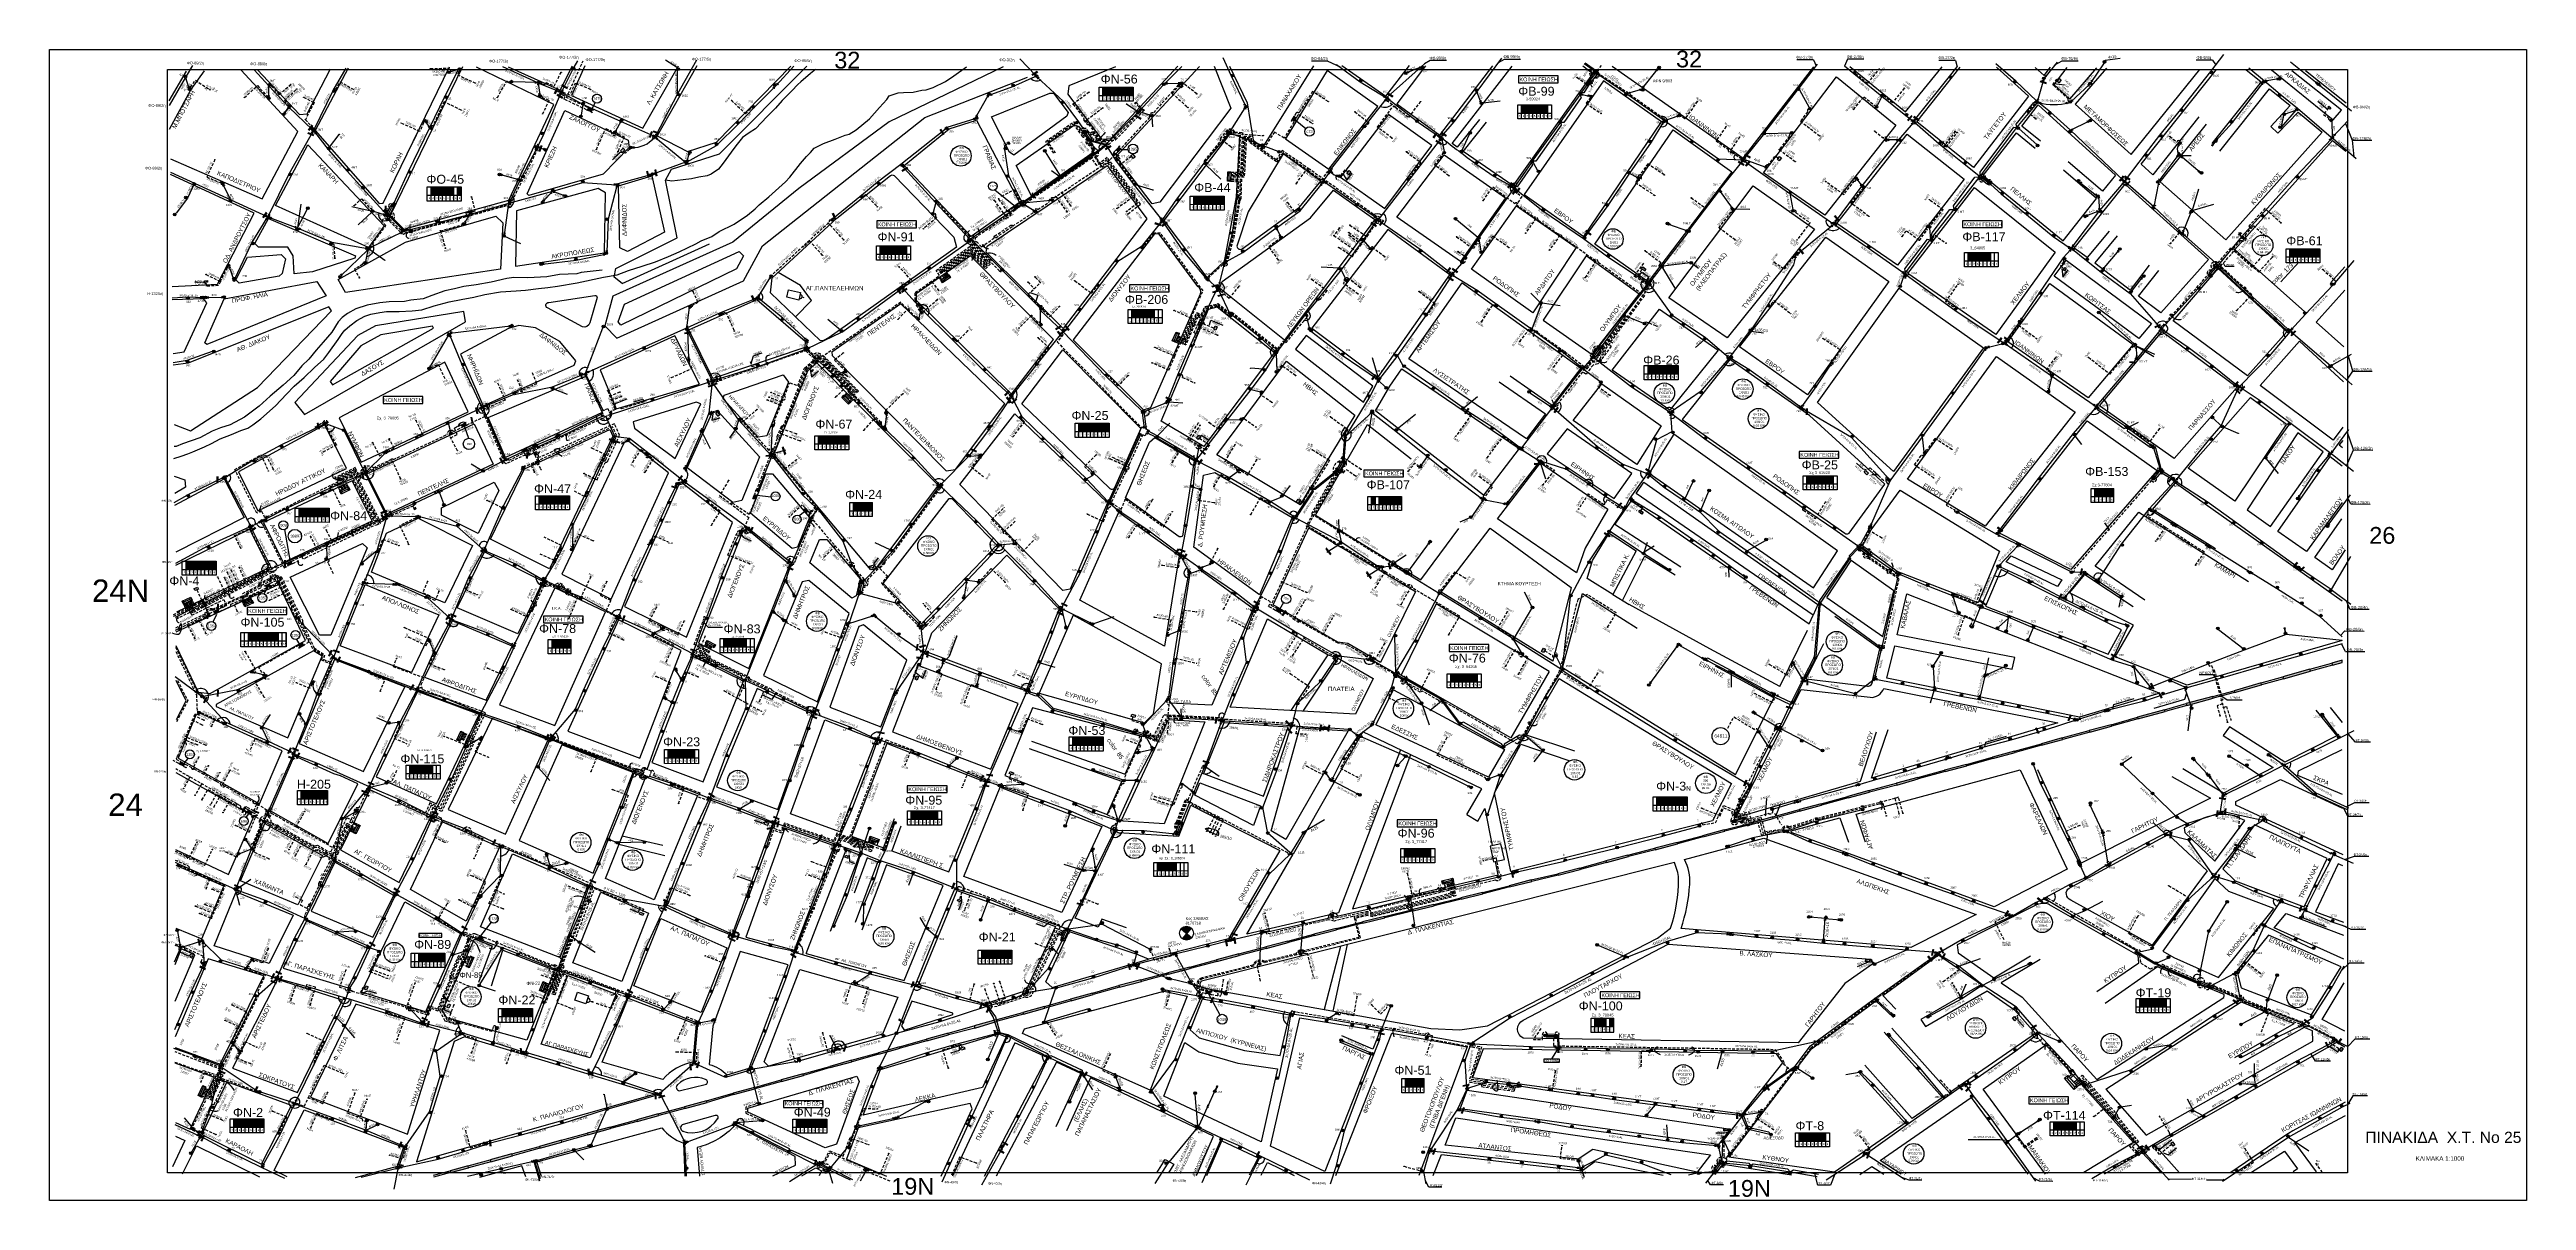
# Model space of a CAD drawing. Header units: millimetres. Extents: x 1421 to 7149, y 887 to 1917.
# Drawn here: x 4933 to 7149, y 887 to 1917 of the extents above; entities outside this region: 2.
import ezdxf
from ezdxf import colors
from ezdxf.entities.mleader import LeaderData, LeaderLine
from ezdxf.enums import TextEntityAlignment as Align
from ezdxf.math import Vec2, Vec3

# ---------------------------------------------------------------- set-up
doc = ezdxf.new("R2010")
doc.units = ezdxf.units.MM
doc.linetypes.add('DASHED', pattern=[19.05, 12.7, -6.35])
for name, color, linetype in [('2x13', 7, 'Continuous'), ('2x16', 7, 'Continuous'), ('2x16+16', 7, 'Continuous'), ('2x6', 7, 'SYN_LINE'), ('3x150+35', 7, 'DASHED'), ('3x38+16_5', 7, 'Continuous'), ('3x48+28', 7, 'Continuous'), ('3x48+28+23_5', 7, 'Continuous'), ('3x48+35+16_5', 7, 'Continuous'), ('3x48+38+13_5', 7, 'Continuous'), ('3X48+38+16', 7, 'Continuous'), ('3X50', 7, 'Continuous'), ('3X50+16', 7, 'Continuous'), ('3X50+25AL', 7, 'DASHED'), ('3X50+35+13_5', 7, 'Continuous'), ('3x50+50', 7, 'DASHED'), ('3x65+38+23_5', 7, 'Continuous'), ('3x70+50+13_5', 7, 'Continuous'), ('3x75+50', 7, 'DASHED'), ('3x82+57', 7, 'DASHED'), ('3x82+57+13_5', 7, 'Continuous'), ('3x82+57+16', 7, 'Continuous'), ('3x82+57+16_5', 7, 'Continuous'), ('3x95+70al', 7, 'DASHED'), ('4 X 50 + 13.5', 7, 'SYN_LINE'), ('4x16+16', 7, 'Continuous'), ('4X16+16_5', 7, 'Continuous'), ('4X16+16_6', 7, 'Continuous'), ('4x23cu', 7, 'Continuous'), ('4x26', 7, 'SYN_LINE'), ('4X35', 7, 'DASHED'), ('4x50+16_5', 7, 'Continuous'), ('4x6', 7, 'SYN_LINE'), ('Link Box 4 Διευθύνσεων', 7, 'Continuous'), ('Pillar', 7, 'Continuous'), ('Pillar OTE', 7, 'Continuous'), ('TRAIN', 7, 'Continuous'), ('Άγνωστα', 7, 'Continuous'), ('Γυμνά εναέρια ΧΤ (3Φ)   4x16AL', 7, 'Continuous'), ('Γυμνά εναέρια ΧΤ (3Φ)   4x16CU', 7, 'Continuous'), ('Γυμνά εναέρια ΧΤ (3Φ)   4x35CU', 7, 'Continuous'), ('Γυμνά εναέρια ΧΤ (3Φ)   4x50CU', 7, 'Continuous'), ('Γυμνά εναέρια ΧΤ (3Φ) 4x50AL', 7, 'Continuous'), ('Γυμνά εναέρια ΧΤ και ΦΟΠ (3Φ)   4x50+16AL', 7, 'Continuous'), ('Διαφημιστική πινακίδα', 7, 'Continuous'), ('Εναέρια παροχή ΧΤ 4x16', 7, 'SYN_LINE'), ('Εναέρια παροχή ΧΤ 4x25', 7, 'SYN_LINE'), ('Επίτονοι', 7, 'Continuous'), ('Επιγραφές - Σχήματα', 7, 'Continuous'), ('Καλωδια Χ.Τ 3x95+35', 7, 'DASHED'), ('Καλωδια Χ.Τ. 3x50+35', 7, 'Continuous'), ('Καλωδια ΧΤ  3X95+50', 7, 'Continuous'), ('Καλώδια ΧΤ   3x150+50CU', 7, 'DASHED'), ('Καλώδια ΧΤ   3x150+70AL', 7, 'DASHED'), ('Καλώδια ΧΤ   3x150+70AL @ 1', 7, 'DASHED'), ('Καλώδια ΧΤ   3x150AL+50CU', 7, 'DASHED'), ('Μηχανική τομή', 7, 'Continuous'), ('Περίπτερο', 7, 'Continuous'), ('Πλεκτός Στύλος', 7, 'Continuous'), ('Στύλος Ξύλινος', 7, 'Continuous'), ('Στύλος Ξύλινος @ 1', 7, 'Continuous'), ('Στύλος ΦΜ', 7, 'Continuous'), ('Στύλος ΦΜ @ 1', 7, 'Continuous'), ('Συνδέσεις', 7, 'Continuous'), ('Συνεστραμμένα ΧΤ   3x70+54.6+25 AL', 7, 'SYN_LINE'), ('Συνεστραμμένα ΧΤ   4x120+25 AL', 7, 'SYN_LINE'), ('Τομή', 7, 'Continuous'), ('Υπογεια Καλωδια Δικτυου ΧΤ 4X25', 7, 'DASHED'), ('Υποσταθμός εναέριος 2 στύλων', 7, 'Continuous'), ('Υποσταθμός πόλεως', 7, 'Continuous'), ('Υπόβαθρο ΔΕΗ', 7, 'Continuous'), ('Υπόγεια Καλώδια Δικτύου ΧΤ   .04', 7, 'DASHED'), ('Υπόγεια Καλώδια Δικτύου ΧΤ   .075', 7, 'DASHED'), ('Υπόγεια Καλώδια Δικτύου ΧΤ   .15', 7, 'DASHED'), ('Υπόγεια καλώδια Παροχών ΧΤ   .0225', 7, 'DASHED'), ('Υπόγεια καλώδια Παροχών ΧΤ   4x16AL', 7, 'DASHED'), ('Υπόγεια καλώδια Παροχών ΧΤ   4x50AL', 7, 'DASHED'), ('Υπόγεια καλώδια Παροχών ΧΤ   4x6', 7, 'DASHED')]:
    doc.layers.add(name, color=color, linetype=linetype)
doc.layers.add('4x8.5', color=1, linetype='Continuous', lineweight=30)
doc.styles.add('arial', font='arial.ttf')
doc.styles.get("Standard").update_dxf_attribs({"font": 'arial.ttf'})
doc.linetypes.add('PRANES_TEXNHTO', pattern='A,1,[136,SPECLINE.shx,S=1.5,R=0,X=0,Y=0],2,[137,SPECLINE.shx,S=1,R=0,X=0,Y=0],1', length=4)
doc.linetypes.add('SYN_LINE', pattern='A,0.5,-0.0001,["/\\/\\/\\/",Standard,S=0.1,R=0,X=0,Y=-0.05],-0.25', length=0.7501)
doc.dimstyles.new('ISO-25', dxfattribs={"dimtxt": 2.5, "dimasz": 2.5, "dimexe": 1.25, "dimexo": 0.625, "dimtad": 1, "dimtxsty": 'Standard', "dimcen": 2.5, "dimadec": 0, "dimazin": 0, "dimtfac": 1, "dimtmove": 0, "dimatfit": 3, "dimfxl": 1, "dimarcsym": 0})

# ---------------------------------------------------------------- blocks, each defined once
blk = doc.blocks.new('ΥΠΑΡΧΩΝ ΤΣΙΜΕΝΤΕΝΙΟΣ ΣΤΥΛΟΣ')
at = {"layer": 'Στύλος ΦΜ'}
blk.add_hatch(color=256, dxfattribs=at).paths.add_polyline_path([(-1.3, -2.3, 0.574793), (2.6, 0, 0.268822), (1.3, 2.3)])
blk.add_line((-1.3, -2.3), (1.3, 2.3), dxfattribs=at)
blk.add_circle((0, 0), 2.62, dxfattribs=at)
at = {"layer": 'Στύλος ΦΜ', "flags": 4}
for tag, p in [('ΤΥΠΟΣ', (-4.9, 3)), ('ΑΡΙΘΜΟΣ', (-4.7, 8.1))]:
    blk.add_attdef(tag, p, '', height=4, dxfattribs=at)
blk = doc.blocks.new('ΥΠΟΣΤΑΘΜΟΣ ΕΝΑΕΡΙΟΣ ΕΠΙ 2 ΣΤΥΛΩΝ')
at = {"layer": 'Υποσταθμός εναέριος 2 στύλων', "linetype": 'Continuous'}
for points in [[(-12, -2.1, 0.574793), (-8.5, -0.1, 0.268822), (-9.6, 2)], [(9.7, -2.1, 0.574793), (13.2, -0.1, 0.268822), (12, 1.9)]]:
    blk.add_hatch(color=256, dxfattribs=at).paths.add_polyline_path(points)
for p, q in [((-12, -2.1), (-9.6, 2)), ((9.7, -2.1), (12, 1.9))]:
    blk.add_line(p, q, dxfattribs=at)
for centre in [(-10.8, -0.1), (10.8, -0.1)]:
    blk.add_circle(centre, 2.36, dxfattribs=at)
at = {"layer": 'Υποσταθμός πόλεως', "linetype": 'Continuous', "ltscale": 40}
blk.add_lwpolyline([(-8.6, 2.8), (8.6, 2.8), (8.6, -2.8), (-8.6, -2.8)], close=True, dxfattribs=at)
for points in [[(-5.8, 0), (-8.6, 2.8)], [(-8.6, -2.8), (-5.8, 0)], [(-5.8, 0), (5.8, 0)], [(5.8, 0), (8.6, 2.8)], [(8.6, -2.8), (5.8, 0)]]:
    blk.add_lwpolyline(points, dxfattribs=at)
at = {"layer": 'Υποσταθμός εναέριος 2 στύλων', "ltscale": 40, "flags": 1}
for tag, p in [('ΜΕΤΑΣΧΗΜΑΤΙΣΜΟΣ', (14.1, 2.5)), ('ΙΣΧΥΣ', (14.1, -0.3)), ('ΑΡΙΘΜΟΣ', (14.2, -3))]:
    blk.add_attdef(tag, p, '', height=1.8, dxfattribs=at)
blk = doc.blocks.new('ΜΗΧΑΝΙΚΗ ΤΟΜΗ')
at = {"layer": 'Μηχανική τομή', "ltscale": 40}
for p, q in [((-3.7, 1.2), (3.9, 1.2)), ((3.9, -0.4), (-3.7, -0.4))]:
    blk.add_line(p, q, dxfattribs=at)
blk = doc.blocks.new('ΤΟΜΗ')
at = {"layer": 'Τομή', "ltscale": 40}
for p, q in [((10.9, 0.2), (-12.1, 0.2)), ((10.9, -2.6), (-12.1, -2.6))]:
    blk.add_line(p, q, dxfattribs=at)
blk = doc.blocks.new('ΥΠΟΣΤΑΘΜΟΣ ΠΟΛΕΩΣ 8 ΑΝΑΧΩΡΗΣΕΩΝ')
at = {"layer": 'Υποσταθμός πόλεως', "linetype": 'Continuous', "ltscale": 40}
for p, q in [((-8.2, -2.8), (-8.2, -4)), ((-5.9, -2.8), (-5.9, -4)), ((-3.5, -2.8), (-3.5, -4)), ((-1.3, -2.8), (-1.3, -4)), ((1.2, -2.8), (1.2, -4)), ((3.6, -2.8), (3.6, -4)), ((6, -2.8), (6, -4)), ((8.2, -2.8), (8.2, -4))]:
    blk.add_line(p, q, dxfattribs=at)
blk.add_lwpolyline([(-8.6, 2.8), (8.6, 2.8), (8.6, -2.8), (-8.6, -2.8)], close=True, dxfattribs=at)
for points in [[(-5.8, 0), (-8.6, 2.8)], [(5.8, 0), (8.6, 2.8)], [(-8.6, -2.8), (-5.8, 0)], [(-5.8, 0), (5.8, 0)], [(8.6, -2.8), (5.8, 0)]]:
    blk.add_lwpolyline(points, dxfattribs=at)
at = {"layer": 'Υποσταθμός πόλεως', "linetype": 'SYN_LINE', "ltscale": 40, "flags": 1}
for tag, p in [('ΜΕΤΑΣΧΗΜΑΤΙΣΜΟΣ', (9.6, 1.4)), ('ΙΣΧΥΣ', (9.6, -1.4)), ('ΑΡΙΘΜΟΣ', (9.7, -4.1))]:
    blk.add_attdef(tag, p, '', height=1.8, dxfattribs=at)
blk = doc.blocks.new('LINK BOX 4 ΑΝΑΧΩΡΗΣΕΩΝ')
at = {"layer": 'Link Box 4 Διευθύνσεων', "ltscale": 40}
blk.add_hatch(color=256, dxfattribs=at).paths.add_polyline_path([(-3.5, 0), (-3.5, -4.7), (3.5, -4.7), (3.5, 0)])
for p, q in [((-3.5, 0), (-5.3, 0)), ((5.3, 0), (3.5, 0)), ((-3.5, -4.7), (-5.3, -4.7)), ((5.3, -4.7), (3.5, -4.7))]:
    blk.add_line(p, q, dxfattribs=at)
blk.add_lwpolyline([(-3.5, -4.7), (-3.5, 0), (3.5, 0), (3.5, -4.7)], close=True, dxfattribs=at)
blk = doc.blocks.new('_ΣΥΝΔΕΣΗ')
at = {"layer": 'Συνδέσεις', "linetype": 'SYN_LINE', "ltscale": 40}
blk.add_hatch(color=256, dxfattribs=at).paths.add_polyline_path([(0.5, 0, 1), (-0.5, 0, 1)])
at = {"layer": 'Συνδέσεις'}
blk.add_circle((0, 0), 0.5, dxfattribs=at)
blk = doc.blocks.new('ΥΠΑΡΧΩΝ ΞΥΛΙΝΟΣ ΣΤΥΛΟΣ')
at = {"layer": 'Στύλος Ξύλινος'}
h = blk.add_hatch(color=256, dxfattribs=at)
h.paths.add_polyline_path([(-2.6, 0, 0.270008), (-1.3, -2.3), (1.3, 2.3, 0.576266)])
h.paths.add_polyline_path([(-1.3, -2.3, 0.574793), (2.6, 0, 0.268822), (1.3, 2.3)])
blk.add_line((-1.3, -2.3), (1.3, 2.3), dxfattribs=at)
blk.add_circle((0, 0), 2.62, dxfattribs=at)
at = {"layer": 'Στύλος Ξύλινος', "flags": 4}
for tag, p in [('ΑΡΙΘΜΟΣ', (-4.9, 8.6)), ('ΤΥΠΟΣ', (-4.8, 3.4))]:
    blk.add_attdef(tag, p, '', height=4, dxfattribs=at)
blk = doc.blocks.new('A$C62902A88')
at = {"layer": 'Υποσταθμός πόλεως', "linetype": 'Continuous', "ltscale": 40}
for p, q in [((0.3, 3.8), (0, 3.3)), ((1.3, 3.3), (1, 2.8)), ((2.3, 2.8), (2.1, 2.2)), ((3.3, 2.2), (3.1, 1.7)), ((4.5, 1.7), (4.2, 1.1)), ((5.5, 1.1), (5.2, 0.6))]:
    blk.add_line(p, q, dxfattribs=at)
blk.add_lwpolyline([(1.4, 6.4), (9, 2.5), (7.7, 0), (0.1, 3.9)], close=True, dxfattribs=at)
for points in [[(0.1, 3.9), (2, 4.5)], [(2, 4.5), (1.4, 6.4)], [(2, 4.5), (7.1, 1.9)], [(7.1, 1.9), (9, 2.5)], [(7.7, 0), (7.1, 1.9)]]:
    blk.add_lwpolyline(points, dxfattribs=at)
blk = doc.blocks.new('TETRAGWNOS STYLOS')
at = {"layer": 'Επιγραφές - Σχήματα', "ltscale": 20}
h = blk.add_hatch(color=256, dxfattribs=at)
h.dxf.hatch_style = 1
h.paths.add_polyline_path([(1780.5, 599.7), (1778.5, 597.7), (1780.5, 597.7)])
blk.add_lwpolyline([(1778.5, 599.7), (1780.5, 599.7), (1780.5, 597.7), (1778.5, 597.7)], close=True, dxfattribs=at)
blk = doc.blocks.new('ΥΠΟΣΤΑΘΜΟΣ ΠΟΛΕΩΣ 9 ΑΝΑΧΩΡΗΣΕΩΝ')
at = {"layer": 'Υποσταθμός πόλεως', "ltscale": 40}
for p, q in [((-9.6, -2.8), (-9.6, -4)), ((-7.1, -2.8), (-7.1, -4)), ((-4.8, -2.8), (-4.8, -4)), ((-2.4, -2.8), (-2.4, -4)), ((0.1, -2.8), (0.1, -4)), ((2.5, -2.8), (2.5, -4)), ((5, -2.8), (5, -4)), ((7.5, -2.8), (7.5, -4)), ((9.6, -2.8), (9.6, -4))]:
    blk.add_line(p, q, dxfattribs=at)
blk.add_lwpolyline([(-10, 2.8), (10, 2.8), (10, -2.8), (-10, -2.8)], close=True, dxfattribs=at)
for points in [[(-7.2, 0), (-10, 2.8)], [(-10, -2.8), (-7.2, 0)], [(-7.2, 0), (7.2, 0)], [(7.2, 0), (10, 2.8)], [(10, -2.8), (7.2, 0)]]:
    blk.add_lwpolyline(points, dxfattribs=at)
at = {"layer": 'Υποσταθμός πόλεως', "linetype": 'SYN_LINE', "ltscale": 40, "flags": 1}
for tag, p in [('ΜΕΤΑΣΧΗΜΑΤΙΣΜΟΣ', (10.8, 1.7)), ('ΙΣΧΥΣ', (10.8, -1.1)), ('ΑΡΙΘΜΟΣ', (10.9, -3.8))]:
    blk.add_attdef(tag, p, '', height=1.8, dxfattribs=at)
blk = doc.blocks.new('PILLAR YPOSTATHMOU')
at = {"layer": 'Περίπτερο', "ltscale": 40}
for points in [[(540.43, 2525.12), (540.43, 2526.01), (541.51, 2526.01)], [(541.59, 2523.53), (540.43, 2523.53), (540.43, 2524.86)], [(541.82, 2526.01), (542.91, 2526.01), (542.91, 2524.95)], [(542.91, 2524.59), (542.91, 2523.53), (541.92, 2523.53)]]:
    blk.add_lwpolyline(points, dxfattribs=at)
blk = doc.blocks.new('PILLAR ΟΤΕ')
at = {"layer": 'Pillar OTE', "ltscale": 40}
blk.add_lwpolyline([(-3.3, 2), (3.4, 2), (3.4, -2), (-3.3, -2)], close=True, dxfattribs=at)
at = {"layer": 'Pillar OTE', "insert": (-1.8, 0.7), "char_height": 1.357, "width": 109.961, "attachment_point": 1}
blk.add_mtext('{\\fArial|b1|i0|c161|p34;OTE}', dxfattribs=at)
blk = doc.blocks.new('STYLOS PLEKTOS')
at = {"ltscale": 40}
blk.add_lwpolyline([(731.8, 1613.6), (736.7, 1608.7), (731.8, 1608.7), (736.7, 1613.6)], dxfattribs=at)
at = {"layer": 'Διαφημιστική πινακίδα', "ltscale": 40}
blk.add_lwpolyline([(731.8, 1613.6), (736.7, 1613.6), (736.7, 1608.7), (731.8, 1608.7)], close=True, dxfattribs=at)
blk = doc.blocks.new('ΕΠΙΤΟΝΟΣ')
at = {"layer": 'Επίτονοι', "lineweight": 40, "ltscale": 40}
blk.add_hatch(color=256, dxfattribs=at).paths.add_polyline_path([(-1.1, 6.5), (0, 9.1), (1.1, 6.5)])
for p, q in [((-1.1, 6.5), (0, 9.1)), ((1.1, 6.5), (-1.1, 6.5)), ((-1.1, 6.5), (0, 6.5)), ((0, 9.1), (1.1, 6.5)), ((0, 6.5), (0, 0))]:
    blk.add_line(p, q, dxfattribs=at)
blk = doc.blocks.new('TSONTA XT1')
at = {"ltscale": 40}
h = blk.add_hatch(color=256, dxfattribs=at)
h.dxf.hatch_style = 1
h.paths.add_polyline_path([(596, 2487.7), (597.1, 2488.8), (596, 2489.9), (594.9, 2488.8)])
blk.add_lwpolyline([(594.9, 2488.8), (596, 2489.9), (597.1, 2488.8), (596, 2487.7)], close=True, dxfattribs=at)
blk = doc.blocks.new('τομή_')
at = {"layer": 'Επιγραφές - Σχήματα'}
for p, q in [((-1.3, -0.2), (0.1, 0.7)), ((-1.1, -0.5), (0.3, 0.5)), ((-0.7, 0.6), (-0.3, -0.4))]:
    blk.add_line(p, q, dxfattribs=at)

msp = doc.modelspace()

# ---------------------------------------------------------------- hatches: boundary and pattern name
at = {"lineweight": -3, "ltscale": 0.1}
h = msp.add_hatch(color=7, dxfattribs=at)
h.dxf.hatch_style = 1
h.paths.add_polyline_path([(5791.1, 1834.9), (5790.2, 1834.5), (5791.1, 1833.7)])
h.paths.add_polyline_path([(5791.1, 1832.5), (5792, 1832.9), (5791.1, 1833.7)])
h = msp.add_hatch(color=256, dxfattribs=at)
h.paths.add_polyline_path([(5252.9, 1753.7), (5252.2, 1753), (5252.5, 1752.8)])
h.paths.add_polyline_path([(5252.9, 1753.7), (5252.5, 1752.8), (5252.8, 1752.7)])
h = msp.add_hatch(color=256, dxfattribs=at)
h.paths.add_polyline_path([(5284, 1762.7), (5283, 1762.6), (5283.1, 1762.9)])
h.paths.add_polyline_path([(5284, 1762.7), (5283.1, 1762.9), (5283.2, 1763.2)])
h = msp.add_hatch(color=256, dxfattribs=at)
h.paths.add_polyline_path([(5297, 1766.9), (5298, 1766.9), (5297.9, 1766.6)])
h.paths.add_polyline_path([(5297, 1766.9), (5297.9, 1766.6), (5297.8, 1766.3)])
h = msp.add_hatch(color=256, dxfattribs=at)
h.paths.add_polyline_path([(5066, 1325), (5065.3, 1324.6), (5065.6, 1324.4)])
h.paths.add_polyline_path([(5066, 1325), (5065.6, 1324.4), (5065.8, 1324.2)])
h = msp.add_hatch(color=256, dxfattribs=at)
h.paths.add_polyline_path([(5053.6, 1298, 0.00974), (5053.5, 1298), (5052.9, 1298.3), (5053.5, 1297.7)])
h.paths.add_polyline_path([(5053.7, 1298.2), (5052.9, 1298.3), (5053.6, 1298)])
at = {"linetype": 'DASHED', "lineweight": -3, "ltscale": 0.2}
msp.add_hatch(color=1, dxfattribs=at).paths.add_polyline_path([(5489.9, 1291), (5486.4, 1291), (5486.4, 1283.6), (5489.9, 1283.6)])
at = {"lineweight": -3, "ltscale": 0.1}
for color, points in [(2, [(5493.3, 1291), (5489.9, 1291), (5489.9, 1283.6), (5493.3, 1283.6)]), (36, [(5493.3, 1283.6), (5496.6, 1283.6), (5496.6, 1291), (5493.3, 1291)]), (151, [(5500, 1291), (5496.6, 1291), (5496.6, 1283.6), (5500, 1283.6)]), (62, [(5503.4, 1291), (5500, 1291), (5500, 1283.6), (5503.4, 1283.6)]), (30, [(5506.7, 1291), (5503.4, 1291), (5503.4, 1283.6), (5506.7, 1283.6)]), (85, [(5510.1, 1291), (5506.7, 1291), (5506.7, 1283.6), (5510.1, 1283.6)]), (256, [(5118.3, 1243.4, 0.000496), (5118.3, 1243.4), (5118.2, 1243.7), (5117.6, 1243.1)]), (256, [(5118.3, 1243.4), (5117.6, 1243.1), (5118.5, 1243.2)]), (50, [(5263.1, 1101.3), (5266.5, 1101.3), (5266.5, 1108.7), (5263.1, 1108.7)]), (1, [(5269.8, 1108.7), (5266.5, 1108.7), (5266.5, 1101.3), (5269.8, 1101.3)]), (30, [(5273.2, 1108.7), (5269.8, 1108.7), (5269.8, 1101.3), (5273.2, 1101.3)]), (133, [(5276.6, 1108.7), (5273.2, 1108.7), (5273.2, 1101.3), (5276.6, 1101.3)]), (62, [(5276.6, 1101.3), (5279.9, 1101.3), (5279.9, 1108.7), (5276.6, 1108.7)]), (27, [(5283.3, 1108.7), (5279.9, 1108.7), (5279.9, 1101.3), (5283.3, 1101.3)]), (5, [(5283.3, 1101.3), (5286.6, 1101.3), (5286.6, 1108.7), (5283.3, 1108.7)]), (27, [(5337.9, 1052), (5341.4, 1052), (5341.4, 1059.3), (5337.9, 1059.3)]), (6, [(5344.8, 1059.3), (5341.4, 1059.3), (5341.4, 1052), (5344.8, 1052)]), (85, [(5344.8, 1052), (5348.1, 1051.9), (5348.1, 1059.3), (5344.8, 1059.3)]), (173, [(5348.1, 1051.9), (5351.5, 1051.9), (5351.5, 1059.3), (5348.1, 1059.3)]), (1, [(5351.5, 1051.9), (5354.9, 1051.9), (5354.9, 1059.3), (5351.5, 1059.3)]), (151, [(5354.9, 1051.9), (5358.2, 1051.9), (5358.2, 1059.3), (5354.9, 1059.3)]), (30, [(5358.2, 1051.9), (5361.6, 1051.9), (5361.6, 1059.3), (5358.2, 1059.3)]), (50, [(5361.6, 1051.9), (5364.9, 1051.9), (5364.9, 1059.3), (5361.6, 1059.3)])]:
    msp.add_hatch(color=color, dxfattribs=at).paths.add_polyline_path(points)
h = msp.add_hatch(color=256, dxfattribs=at)
h.paths.add_polyline_path([(5108.5, 1235), (5108.4, 1235), (5108.2, 1234.4), (5108.5, 1234.3)])
h.paths.add_polyline_path([(5108.5, 1235.4), (5108.4, 1235), (5108.5, 1235)])
h.paths.add_polyline_path([(5108.5, 1235.4), (5108.5, 1235), (5108.7, 1234.8)])
h.paths.add_polyline_path([(5108.7, 1234.8), (5108.5, 1235), (5108.5, 1234.3), (5108.9, 1234.4)])
h = msp.add_hatch(color=256, dxfattribs=at)
h.paths.add_polyline_path([(5065.2, 1180), (5064.7, 1179.3), (5065.1, 1179.3, 0.006286), (5065.1, 1179.3)])
h.paths.add_polyline_path([(5065.2, 1180), (5065.1, 1179.3), (5065.4, 1179.3)])
h = msp.add_hatch(color=256, dxfattribs=at)
h.paths.add_polyline_path([(5101.4, 1041.5), (5101.3, 1041.4), (5101.6, 1041.1)])
h.paths.add_polyline_path([(5101.3, 1041.4), (5101.1, 1041.2), (5101.6, 1041.1)])
h = msp.add_hatch(color=256, dxfattribs=at)
h.paths.add_polyline_path([(5081.7, 977), (5081.8, 976.2), (5082, 976.3)])
h.paths.add_polyline_path([(5081.7, 977), (5082, 976.3), (5082.2, 976.4)])
h = msp.add_hatch(color=256, dxfattribs=at)
h.paths.add_polyline_path([(5084.3, 996.5), (5083.7, 995.8), (5084.5, 996.1)])
h.paths.add_polyline_path([(5084.5, 996), (5084.5, 996.1), (5083.7, 995.8), (5084.4, 995.7)])
h.paths.add_polyline_path([(5084.5, 996), (5084.4, 995.7), (5084.6, 995.7)])
h = msp.add_hatch(color=256, dxfattribs=at)
h.paths.add_polyline_path([(5077.2, 968.3), (5076.5, 968.5), (5077.1, 968.1)])
h.paths.add_polyline_path([(5076.5, 968.5), (5076.9, 967.9), (5077.1, 968.1)])
at = {"linetype": 'DASHED', "lineweight": -3, "ltscale": 0.2}
h = msp.add_hatch(color=151, dxfattribs=at)
h.dxf.hatch_style = 1
h.paths.add_polyline_path([(5097.6, 953.1), (5101, 953.1), (5101, 960.4), (5097.6, 960.4)])
h = msp.add_hatch(color=62, dxfattribs=at)
h.dxf.hatch_style = 1
h.paths.add_polyline_path([(5101.1, 953.1), (5104.5, 953.1), (5104.5, 960.4), (5101.1, 960.4)])
h = msp.add_hatch(color=1, dxfattribs=at)
h.dxf.hatch_style = 1
h.paths.add_polyline_path([(5111.2, 960.4), (5107.8, 960.4), (5107.8, 953.1), (5111.2, 953.1)])
h = msp.add_hatch(color=30, dxfattribs=at)
h.dxf.hatch_style = 1
h.paths.add_polyline_path([(5114.7, 960.4), (5111.2, 960.4), (5111.2, 953), (5114.7, 953)])
h = msp.add_hatch(color=50, dxfattribs=at)
h.dxf.hatch_style = 1
h.paths.add_polyline_path([(5118, 960.4), (5114.6, 960.4), (5114.6, 953), (5118, 953)])
h = msp.add_hatch(color=36, dxfattribs=at)
h.dxf.hatch_style = 1
h.paths.add_polyline_path([(5121.3, 960.4), (5118, 960.4), (5118, 953), (5121.3, 953)])
h = msp.add_hatch(color=5, dxfattribs=at)
h.dxf.hatch_style = 1
h.paths.add_polyline_path([(5124.6, 960.4), (5121.2, 960.4), (5121.2, 953.1), (5124.6, 953.1)])
at = {"layer": 'Pillar', "linetype": 'DASHED', "lineweight": -3, "ltscale": 0.2}
h = msp.add_hatch(color=1, dxfattribs=at)
h.dxf.hatch_style = 1
h.paths.add_polyline_path([(6250, 1860.6), (6253.4, 1860.6), (6253.4, 1868), (6250, 1868)])
h = msp.add_hatch(color=6, dxfattribs=at)
h.dxf.hatch_style = 1
h.paths.add_polyline_path([(6253.5, 1860.6), (6256.9, 1860.6), (6256.9, 1868), (6253.5, 1868)])
h = msp.add_hatch(color=85, dxfattribs=at)
h.dxf.hatch_style = 1
h.paths.add_polyline_path([(6256.9, 1860.6), (6260.2, 1860.6), (6260.2, 1867.9), (6256.9, 1867.9)])
h = msp.add_hatch(color=27, dxfattribs=at)
h.dxf.hatch_style = 1
h.paths.add_polyline_path([(6263.6, 1868), (6260.2, 1868), (6260.2, 1860.6), (6263.6, 1860.6)])
h = msp.add_hatch(color=30, dxfattribs=at)
h.dxf.hatch_style = 1
h.paths.add_polyline_path([(6267.1, 1867.9), (6263.6, 1867.9), (6263.6, 1860.6), (6267.1, 1860.6)])
h = msp.add_hatch(color=62, dxfattribs=at)
h.dxf.hatch_style = 1
h.paths.add_polyline_path([(6270.4, 1868), (6267, 1868), (6267, 1860.6), (6270.4, 1860.6)])
h = msp.add_hatch(color=151, dxfattribs=at)
h.dxf.hatch_style = 1
h.paths.add_polyline_path([(6273.6, 1868), (6270.3, 1868), (6270.3, 1860.6), (6273.6, 1860.6)])
h = msp.add_hatch(color=151, dxfattribs=at)
h.dxf.hatch_style = 1
h.paths.add_polyline_path([(5960.3, 1786.2), (5956.9, 1786.2), (5956.9, 1778.8), (5960.3, 1778.8)])
h = msp.add_hatch(color=30, dxfattribs=at)
h.dxf.hatch_style = 1
h.paths.add_polyline_path([(5960.2, 1778.8), (5963.6, 1778.8), (5963.6, 1786.2), (5960.2, 1786.2)])
h = msp.add_hatch(color=1, dxfattribs=at)
h.dxf.hatch_style = 1
h.paths.add_polyline_path([(5963.7, 1778.8), (5966.9, 1778.8), (5966.9, 1786.1), (5963.7, 1786.1)])
h = msp.add_hatch(color=173, dxfattribs=at)
h.dxf.hatch_style = 1
h.paths.add_polyline_path([(5970.3, 1786.2), (5967, 1786.2), (5967, 1778.8), (5970.3, 1778.8)])
h = msp.add_hatch(color=62, dxfattribs=at)
h.dxf.hatch_style = 1
h.paths.add_polyline_path([(5973.9, 1786.2), (5970.4, 1786.2), (5970.4, 1778.8), (5973.9, 1778.8)])
h = msp.add_hatch(color=50, dxfattribs=at)
h.dxf.hatch_style = 1
h.paths.add_polyline_path([(5977.1, 1786.2), (5973.7, 1786.2), (5973.7, 1778.8), (5977.1, 1778.8)])
h = msp.add_hatch(color=27, dxfattribs=at)
h.dxf.hatch_style = 1
h.paths.add_polyline_path([(5980.5, 1786.2), (5977.1, 1786.2), (5977.1, 1778.8), (5980.5, 1778.8)])
h = msp.add_hatch(color=6, dxfattribs=at)
h.dxf.hatch_style = 1
h.paths.add_polyline_path([(5983.8, 1786.2), (5980.4, 1786.2), (5980.4, 1778.8), (5983.8, 1778.8)])
h = msp.add_hatch(color=85, dxfattribs=at)
h.dxf.hatch_style = 1
h.paths.add_polyline_path([(5676.2, 1734.3), (5679.6, 1734.3), (5679.6, 1741.7), (5676.2, 1741.7)])
h = msp.add_hatch(color=27, dxfattribs=at)
h.dxf.hatch_style = 1
h.paths.add_polyline_path([(5683, 1741.7), (5679.6, 1741.7), (5679.6, 1734.3), (5683, 1734.3)])
h = msp.add_hatch(color=173, dxfattribs=at)
h.dxf.hatch_style = 1
h.paths.add_polyline_path([(5686.3, 1741.7), (5682.9, 1741.7), (5682.9, 1734.3), (5686.3, 1734.3)])
h = msp.add_hatch(color=1, dxfattribs=at)
h.dxf.hatch_style = 1
h.paths.add_polyline_path([(5689.7, 1741.7), (5686.3, 1741.7), (5686.3, 1734.3), (5689.7, 1734.3)])
h = msp.add_hatch(color=50, dxfattribs=at)
h.dxf.hatch_style = 1
h.paths.add_polyline_path([(5689.7, 1734.2), (5693, 1734.2), (5693, 1741.6), (5689.7, 1741.6)])
h = msp.add_hatch(color=30, dxfattribs=at)
h.dxf.hatch_style = 1
h.paths.add_polyline_path([(5693.1, 1734.2), (5696.4, 1734.2), (5696.4, 1741.6), (5693.1, 1741.6)])
h = msp.add_hatch(color=133, dxfattribs=at)
h.dxf.hatch_style = 1
h.paths.add_polyline_path([(5699.9, 1741.6), (5696.5, 1741.6), (5696.5, 1734.3), (5699.9, 1734.2)])
h = msp.add_hatch(color=6, dxfattribs=at)
h.dxf.hatch_style = 1
h.paths.add_polyline_path([(6649.7, 1728.3), (6653.1, 1728.3), (6653.1, 1735.7), (6649.7, 1735.7)])
h = msp.add_hatch(color=85, dxfattribs=at)
h.dxf.hatch_style = 1
h.paths.add_polyline_path([(6653.2, 1728.3), (6656.6, 1728.3), (6656.6, 1735.7), (6653.2, 1735.7)])
h = msp.add_hatch(color=1, dxfattribs=at)
h.dxf.hatch_style = 1
h.paths.add_polyline_path([(6656.6, 1728.2), (6659.9, 1728.2), (6659.9, 1735.6), (6656.6, 1735.6)])
h = msp.add_hatch(color=5, dxfattribs=at)
h.dxf.hatch_style = 1
h.paths.add_polyline_path([(6663.3, 1735.7), (6659.9, 1735.7), (6659.9, 1728.3), (6663.3, 1728.3)])
h = msp.add_hatch(color=50, dxfattribs=at)
h.dxf.hatch_style = 1
h.paths.add_polyline_path([(6666.8, 1735.6), (6663.4, 1735.6), (6663.4, 1728.3), (6666.8, 1728.3)])
h = msp.add_hatch(color=27, dxfattribs=at)
h.dxf.hatch_style = 1
h.paths.add_polyline_path([(6670.1, 1735.7), (6666.7, 1735.7), (6666.7, 1728.3), (6670.1, 1728.3)])
h = msp.add_hatch(color=50, dxfattribs=at)
h.dxf.hatch_style = 1
h.paths.add_polyline_path([(6937.5, 1731.8), (6940.9, 1731.8), (6940.9, 1739.1), (6937.5, 1739.1)])
h = msp.add_hatch(color=6, dxfattribs=at)
h.dxf.hatch_style = 1
h.paths.add_polyline_path([(6941, 1731.8), (6944.3, 1731.8), (6944.3, 1739.1), (6941, 1739.1)])
h = msp.add_hatch(color=173, dxfattribs=at)
h.dxf.hatch_style = 1
h.paths.add_polyline_path([(6944.4, 1731.7), (6947.7, 1731.7), (6947.7, 1739.1), (6944.4, 1739.1)])
h = msp.add_hatch(color=151, dxfattribs=at)
h.dxf.hatch_style = 1
h.paths.add_polyline_path([(6951, 1739.1), (6947.7, 1739.1), (6947.7, 1731.8), (6951, 1731.8)])
h = msp.add_hatch(color=1, dxfattribs=at)
h.dxf.hatch_style = 1
h.paths.add_polyline_path([(6954.6, 1739.1), (6951.1, 1739.1), (6951.1, 1731.7), (6954.6, 1731.7)])
h = msp.add_hatch(color=27, dxfattribs=at)
h.dxf.hatch_style = 1
h.paths.add_polyline_path([(6957.8, 1739.1), (6954.5, 1739.1), (6954.5, 1731.7), (6957.8, 1731.7)])
at = {"layer": 'Pillar', "lineweight": -3, "ltscale": 0.1}
for color, points in [(30, [(6957.8, 1731.8), (6961.2, 1731.8), (6961.2, 1739.1), (6957.8, 1739.1)]), (50, [(5901.4, 1677.5), (5904.8, 1677.5), (5904.8, 1684.9), (5901.4, 1684.9)]), (5, [(5908.3, 1684.9), (5904.8, 1684.9), (5904.8, 1677.5), (5908.3, 1677.5)]), (85, [(5908.3, 1677.5), (5911.6, 1677.5), (5911.6, 1684.9), (5908.3, 1684.9)]), (6, [(5915, 1684.9), (5911.6, 1684.9), (5911.6, 1677.5), (5915, 1677.5)]), (30, [(5918.3, 1684.9), (5915, 1684.9), (5915, 1677.5), (5918.3, 1677.5)]), (151, [(5918.3, 1677.5), (5921.7, 1677.5), (5921.7, 1684.9), (5918.3, 1684.9)]), (50, [(5394.6, 1518), (5391.2, 1518), (5391.2, 1510.6), (5394.6, 1510.6)]), (50, [(5655.8, 1512.1), (5652.3, 1512.1), (5652.3, 1504.7), (5655.8, 1504.7)]), (1, [(5655.8, 1504.7), (5659.2, 1504.7), (5659.2, 1512.1), (5655.8, 1512.1)]), (6, [(5662.5, 1512.1), (5659.2, 1512.1), (5659.2, 1504.7), (5662.5, 1504.7)]), (30, [(5662.5, 1504.7), (5665.9, 1504.7), (5665.9, 1512.1), (5662.5, 1512.1)]), (5, [(5665.9, 1504.7), (5669.3, 1504.7), (5669.3, 1512.1), (5665.9, 1512.1)]), (151, [(5156, 1499.6), (5159.4, 1499.5), (5159.4, 1506.9), (5156, 1506.9)]), (133, [(5159.4, 1499.6), (5162.8, 1499.5), (5162.8, 1506.9), (5159.4, 1506.9)]), (1, [(5166.1, 1506.9), (5162.8, 1506.9), (5162.8, 1499.5), (5166.1, 1499.5)]), (6, [(5169.5, 1506.9), (5166.1, 1506.9), (5166.1, 1499.5), (5169.5, 1499.5)]), (30, [(5172.9, 1506.9), (5169.5, 1506.9), (5169.5, 1499.5), (5172.9, 1499.5)]), (62, [(5172.9, 1499.5), (5176.3, 1499.5), (5176.3, 1506.9), (5172.9, 1506.9)]), (27, [(5176.3, 1499.5), (5179.6, 1499.5), (5179.6, 1506.9), (5176.3, 1506.9)]), (27, [(5054.9, 1452.2), (5058.3, 1452.2), (5058.3, 1459.6), (5054.9, 1459.6)]), (151, [(5058.3, 1452.2), (5061.8, 1452.2), (5061.8, 1459.6), (5058.3, 1459.6)]), (30, [(5065.1, 1459.6), (5061.8, 1459.6), (5061.8, 1452.2), (5065.1, 1452.2)]), (6, [(5068.4, 1459.6), (5065.1, 1459.6), (5065.1, 1452.2), (5068.4, 1452.2)]), (173, [(5071.8, 1459.6), (5068.4, 1459.6), (5068.4, 1452.2), (5071.8, 1452.2)]), (62, [(5071.8, 1452.2), (5075.2, 1452.2), (5075.2, 1459.6), (5071.8, 1459.6)]), (1, [(5075.2, 1452.2), (5078.6, 1452.2), (5078.6, 1459.6), (5075.2, 1459.6)]), (50, [(5078.6, 1452.2), (5081.9, 1452.2), (5081.9, 1459.6), (5078.6, 1459.6)]), (85, [(5262.1, 1277), (5258.7, 1277), (5258.7, 1269.6), (5262.1, 1269.6)]), (206, [(5262.1, 1269.6), (5265.4, 1269.6), (5265.4, 1277), (5262.1, 1277)]), (6, [(5268.8, 1277), (5265.4, 1277), (5265.4, 1269.6), (5268.8, 1269.6)]), (62, [(5272.2, 1277), (5268.8, 1277), (5268.8, 1269.6), (5272.2, 1269.6)]), (30, [(5275.6, 1277), (5272.2, 1277), (5272.2, 1269.6), (5275.6, 1269.6)]), (1, [(5164.8, 1254.3), (5161.3, 1254.3), (5161.3, 1246.9), (5164.8, 1246.9)]), (6, [(5164.8, 1246.9), (5168.1, 1246.9), (5168.1, 1254.3), (5164.8, 1254.3)]), (27, [(5171.5, 1254.3), (5168.1, 1254.3), (5168.1, 1246.9), (5171.5, 1246.9)]), (50, [(5174.9, 1254.3), (5171.5, 1254.3), (5171.5, 1246.9), (5174.9, 1246.9)]), (85, [(5178.2, 1254.3), (5174.9, 1254.3), (5174.9, 1246.9), (5178.2, 1246.9)]), (27, [(5724.2, 1228.7), (5727.6, 1228.7), (5727.6, 1236.1), (5724.2, 1236.1)]), (85, [(6165.6, 1202.4), (6165.6, 1195), (6169, 1195), (6169, 1202.4)]), (30, [(5787.3, 1104.1), (5790.7, 1104.1), (5790.7, 1111.5), (5787.3, 1111.5)]), (133, [(6827.2, 1068), (6823.8, 1068), (6823.8, 1060.6), (6827.2, 1060.6)])]:
    msp.add_hatch(color=color, dxfattribs=at).paths.add_polyline_path(points)
at = {"layer": 'Pillar', "linetype": 'DASHED', "lineweight": -3, "ltscale": 0.2}
h = msp.add_hatch(color=85, dxfattribs=at)
h.dxf.hatch_style = 1
h.paths.add_polyline_path([(6964.5, 1739.1), (6961.1, 1739.1), (6961.1, 1731.8), (6964.5, 1731.7)])
h = msp.add_hatch(color=133, dxfattribs=at)
h.dxf.hatch_style = 1
h.paths.add_polyline_path([(6363.3, 1627.1), (6366.7, 1627.1), (6366.7, 1634.5), (6363.3, 1634.5)])
h = msp.add_hatch(color=173, dxfattribs=at)
h.dxf.hatch_style = 1
h.paths.add_polyline_path([(6366.8, 1627.1), (6370.1, 1627.1), (6370.1, 1634.5), (6366.8, 1634.5)])
h = msp.add_hatch(color=6, dxfattribs=at)
h.dxf.hatch_style = 1
h.paths.add_polyline_path([(6370.2, 1627), (6373.4, 1627), (6373.4, 1634.4), (6370.2, 1634.4)])
h = msp.add_hatch(color=85, dxfattribs=at)
h.dxf.hatch_style = 1
h.paths.add_polyline_path([(6376.8, 1634.5), (6373.5, 1634.5), (6373.5, 1627.1), (6376.8, 1627.1)])
h = msp.add_hatch(color=27, dxfattribs=at)
h.dxf.hatch_style = 1
h.paths.add_polyline_path([(6380.4, 1634.4), (6376.9, 1634.4), (6376.9, 1627.1), (6380.4, 1627.1)])
h = msp.add_hatch(color=151, dxfattribs=at)
h.dxf.hatch_style = 1
h.paths.add_polyline_path([(6383.6, 1634.5), (6380.2, 1634.5), (6380.2, 1627.1), (6383.6, 1627.1)])
h = msp.add_hatch(color=5, dxfattribs=at)
h.dxf.hatch_style = 1
h.paths.add_polyline_path([(6387, 1634.5), (6383.6, 1634.5), (6383.6, 1627.1), (6387, 1627.1)])
h = msp.add_hatch(color=30, dxfattribs=at)
h.dxf.hatch_style = 1
h.paths.add_polyline_path([(6390.3, 1634.5), (6386.9, 1634.5), (6386.9, 1627.1), (6390.3, 1627.1)])
h = msp.add_hatch(color=1, dxfattribs=at)
h.dxf.hatch_style = 1
h.paths.add_polyline_path([(5854, 1575.6), (5857.4, 1575.6), (5857.4, 1582.9), (5854, 1582.9)])
h = msp.add_hatch(color=50, dxfattribs=at)
h.dxf.hatch_style = 1
h.paths.add_polyline_path([(5857.5, 1575.6), (5860.8, 1575.6), (5860.8, 1582.9), (5857.5, 1582.9)])
h = msp.add_hatch(color=85, dxfattribs=at)
h.dxf.hatch_style = 1
h.paths.add_polyline_path([(5860.9, 1575.5), (5864.2, 1575.5), (5864.2, 1582.8), (5860.9, 1582.8)])
h = msp.add_hatch(color=151, dxfattribs=at)
h.dxf.hatch_style = 1
h.paths.add_polyline_path([(5867.5, 1582.9), (5864.2, 1582.9), (5864.2, 1575.5), (5867.5, 1575.5)])
h = msp.add_hatch(color=5, dxfattribs=at)
h.dxf.hatch_style = 1
h.paths.add_polyline_path([(5871.1, 1582.9), (5867.6, 1582.9), (5867.6, 1575.5), (5871.1, 1575.5)])
h = msp.add_hatch(color=6, dxfattribs=at)
h.dxf.hatch_style = 1
h.paths.add_polyline_path([(5874.3, 1582.9), (5871, 1582.9), (5871, 1575.5), (5874.3, 1575.5)])
h = msp.add_hatch(color=30, dxfattribs=at)
h.dxf.hatch_style = 1
h.paths.add_polyline_path([(5877.6, 1582.9), (5874.2, 1582.9), (5874.2, 1575.5), (5877.6, 1575.5)])
h = msp.add_hatch(color=62, dxfattribs=at)
h.dxf.hatch_style = 1
h.paths.add_polyline_path([(5881, 1582.9), (5877.6, 1582.9), (5877.6, 1575.5), (5881, 1575.5)])
h = msp.add_hatch(color=151, dxfattribs=at)
h.dxf.hatch_style = 1
h.paths.add_polyline_path([(5621, 1564.4), (5624.4, 1564.4), (5624.4, 1571.8), (5621, 1571.8)])
h = msp.add_hatch(color=27, dxfattribs=at)
h.dxf.hatch_style = 1
h.paths.add_polyline_path([(5624.5, 1564.4), (5627.9, 1564.4), (5627.9, 1571.8), (5624.5, 1571.8)])
h = msp.add_hatch(color=1, dxfattribs=at)
h.dxf.hatch_style = 1
h.paths.add_polyline_path([(5627.9, 1564.4), (5631.2, 1564.4), (5631.2, 1571.7), (5627.9, 1571.7)])
h = msp.add_hatch(color=50, dxfattribs=at)
h.dxf.hatch_style = 1
h.paths.add_polyline_path([(5634.6, 1571.8), (5631.2, 1571.8), (5631.2, 1564.4), (5634.6, 1564.4)])
h = msp.add_hatch(color=30, dxfattribs=at)
h.dxf.hatch_style = 1
h.paths.add_polyline_path([(5638.1, 1571.7), (5634.7, 1571.7), (5634.7, 1564.4), (5638.1, 1564.4)])
h = msp.add_hatch(color=85, dxfattribs=at)
h.dxf.hatch_style = 1
h.paths.add_polyline_path([(5641.4, 1571.8), (5638, 1571.8), (5638, 1564.4), (5641.4, 1564.4)])
h = msp.add_hatch(color=5, dxfattribs=at)
h.dxf.hatch_style = 1
h.paths.add_polyline_path([(5644.7, 1571.8), (5641.3, 1571.8), (5641.3, 1564.4), (5644.7, 1564.4)])
h = msp.add_hatch(color=6, dxfattribs=at)
h.dxf.hatch_style = 1
h.paths.add_polyline_path([(5648, 1571.8), (5644.7, 1571.8), (5644.7, 1564.4), (5648, 1564.4)])
h = msp.add_hatch(color=27, dxfattribs=at)
h.dxf.hatch_style = 1
h.paths.add_polyline_path([(6505.4, 1528.6), (6508.8, 1528.6), (6508.8, 1535.9), (6505.4, 1535.9)])
h = msp.add_hatch(color=30, dxfattribs=at)
h.dxf.hatch_style = 1
h.paths.add_polyline_path([(6508.9, 1528.6), (6512.3, 1528.6), (6512.3, 1535.9), (6508.9, 1535.9)])
h = msp.add_hatch(color=133, dxfattribs=at)
h.dxf.hatch_style = 1
h.paths.add_polyline_path([(6512.3, 1528.5), (6515.6, 1528.5), (6515.6, 1535.9), (6512.3, 1535.9)])
h = msp.add_hatch(color=5, dxfattribs=at)
h.dxf.hatch_style = 1
h.paths.add_polyline_path([(6519, 1535.9), (6515.6, 1535.9), (6515.6, 1528.6), (6519, 1528.6)])
h = msp.add_hatch(color=50, dxfattribs=at)
h.dxf.hatch_style = 1
h.paths.add_polyline_path([(6522.5, 1535.9), (6519.1, 1535.9), (6519.1, 1528.5), (6522.5, 1528.5)])
h = msp.add_hatch(color=62, dxfattribs=at)
h.dxf.hatch_style = 1
h.paths.add_polyline_path([(6525.8, 1535.9), (6522.4, 1535.9), (6522.4, 1528.5), (6525.8, 1528.5)])
h = msp.add_hatch(color=6, dxfattribs=at)
h.dxf.hatch_style = 1
h.paths.add_polyline_path([(6529.2, 1535.9), (6525.8, 1535.9), (6525.8, 1528.5), (6529.2, 1528.5)])
h = msp.add_hatch(color=62, dxfattribs=at)
h.dxf.hatch_style = 1
h.paths.add_polyline_path([(5370.9, 1510.6), (5374.3, 1510.6), (5374.3, 1518), (5370.9, 1518)])
h = msp.add_hatch(color=85, dxfattribs=at)
h.dxf.hatch_style = 1
h.paths.add_polyline_path([(5374.4, 1510.7), (5377.8, 1510.6), (5377.8, 1518), (5374.4, 1518)])
h = msp.add_hatch(color=1, dxfattribs=at)
h.dxf.hatch_style = 1
h.paths.add_polyline_path([(5377.8, 1510.6), (5381.1, 1510.6), (5381.1, 1517.9), (5377.8, 1517.9)])
h = msp.add_hatch(color=30, dxfattribs=at)
h.dxf.hatch_style = 1
h.paths.add_polyline_path([(5384.5, 1518), (5381.1, 1518), (5381.1, 1510.6), (5384.5, 1510.6)])
h = msp.add_hatch(color=151, dxfattribs=at)
h.dxf.hatch_style = 1
h.paths.add_polyline_path([(5388, 1518), (5384.6, 1518), (5384.6, 1510.6), (5388, 1510.6)])
h = msp.add_hatch(color=5, dxfattribs=at)
h.dxf.hatch_style = 1
h.paths.add_polyline_path([(5391.3, 1518), (5387.9, 1518), (5387.9, 1510.6), (5391.3, 1510.6)])
h = msp.add_hatch(color=6, dxfattribs=at)
h.dxf.hatch_style = 1
h.paths.add_polyline_path([(5398, 1518), (5394.6, 1518), (5394.6, 1510.6), (5398, 1510.6)])
h = msp.add_hatch(color=27, dxfattribs=at)
h.dxf.hatch_style = 1
h.paths.add_polyline_path([(6115.7, 1510.2), (6119.1, 1510.2), (6119.1, 1517.5), (6115.7, 1517.5)])
h = msp.add_hatch(color=30, dxfattribs=at)
h.dxf.hatch_style = 1
h.paths.add_polyline_path([(6122.6, 1510.1), (6125.9, 1510.1), (6125.9, 1517.5), (6122.6, 1517.5)])
h = msp.add_hatch(color=5, dxfattribs=at)
h.dxf.hatch_style = 1
h.paths.add_polyline_path([(6129.3, 1517.5), (6125.9, 1517.5), (6125.9, 1510.1), (6129.3, 1510.1)])
h = msp.add_hatch(color=85, dxfattribs=at)
h.dxf.hatch_style = 1
h.paths.add_polyline_path([(6132.8, 1517.5), (6129.4, 1517.5), (6129.4, 1510.1), (6132.8, 1510.1)])
h = msp.add_hatch(color=6, dxfattribs=at)
h.dxf.hatch_style = 1
h.paths.add_polyline_path([(6136.1, 1517.5), (6132.7, 1517.5), (6132.7, 1510.1), (6136.1, 1510.1)])
h = msp.add_hatch(color=50, dxfattribs=at)
h.dxf.hatch_style = 1
h.paths.add_polyline_path([(6139.5, 1517.5), (6136.1, 1517.5), (6136.1, 1510.1), (6139.5, 1510.1)])
h = msp.add_hatch(color=133, dxfattribs=at)
h.dxf.hatch_style = 1
h.paths.add_polyline_path([(6142.8, 1517.5), (6139.4, 1517.5), (6139.4, 1510.1), (6142.8, 1510.1)])
h = msp.add_hatch(color=1, dxfattribs=at)
h.dxf.hatch_style = 1
h.paths.add_polyline_path([(6766.7, 1524.7), (6763.2, 1524.7), (6763.2, 1517.3), (6766.7, 1517.3)])
h = msp.add_hatch(color=27, dxfattribs=at)
h.dxf.hatch_style = 1
h.paths.add_polyline_path([(6770.1, 1524.7), (6766.7, 1524.7), (6766.7, 1517.3), (6770.1, 1517.3)])
h = msp.add_hatch(color=30, dxfattribs=at)
h.dxf.hatch_style = 1
h.paths.add_polyline_path([(6773.5, 1524.7), (6770.1, 1524.7), (6770.1, 1517.3), (6773.5, 1517.3)])
h = msp.add_hatch(color=151, dxfattribs=at)
h.dxf.hatch_style = 1
h.paths.add_polyline_path([(6776.8, 1524.7), (6773.4, 1524.7), (6773.4, 1517.3), (6776.8, 1517.3)])
h = msp.add_hatch(color=173, dxfattribs=at)
h.dxf.hatch_style = 1
h.paths.add_polyline_path([(6780.2, 1524.7), (6776.8, 1524.7), (6776.8, 1517.3), (6780.2, 1517.3)])
for color, points in [(27, [(5536.2, 1382.8), (5539.7, 1382.8), (5539.7, 1390.2), (5536.2, 1390.2)]), (6, [(5543.1, 1390.2), (5539.7, 1390.2), (5539.7, 1382.8), (5543.1, 1382.8)]), (62, [(5543.1, 1382.8), (5546.4, 1382.8), (5546.4, 1390.2), (5543.1, 1390.2)]), (133, [(5546.4, 1382.8), (5549.8, 1382.8), (5549.8, 1390.2), (5546.4, 1390.2)]), (85, [(5553.2, 1390.2), (5549.8, 1390.2), (5549.8, 1382.8), (5553.2, 1382.8)]), (30, [(5553.2, 1382.8), (5556.5, 1382.8), (5556.5, 1390.2), (5553.2, 1390.2)]), (1, [(5258.7, 1277), (5255.3, 1277), (5255.3, 1269.6), (5258.7, 1269.6)]), (5, [(5161.3, 1254.3), (5157.9, 1254.3), (5157.9, 1246.9), (5161.3, 1246.9)])]:
    msp.add_hatch(color=color, dxfattribs=at).paths.add_polyline_path(points)
h = msp.add_hatch(color=151, dxfattribs=at)
h.dxf.hatch_style = 1
h.paths.add_polyline_path([(6186.9, 1351.5), (6190.3, 1351.5), (6190.3, 1358.8), (6186.9, 1358.8)])
h = msp.add_hatch(color=173, dxfattribs=at)
h.dxf.hatch_style = 1
h.paths.add_polyline_path([(6190.4, 1351.5), (6193.8, 1351.5), (6193.8, 1358.8), (6190.4, 1358.8)])
h = msp.add_hatch(color=85, dxfattribs=at)
h.dxf.hatch_style = 1
h.paths.add_polyline_path([(6193.8, 1351.4), (6197.1, 1351.4), (6197.1, 1358.7), (6193.8, 1358.7)])
h = msp.add_hatch(color=27, dxfattribs=at)
h.dxf.hatch_style = 1
h.paths.add_polyline_path([(6200.5, 1358.8), (6197.1, 1358.8), (6197.1, 1351.4), (6200.5, 1351.4)])
h = msp.add_hatch(color=1, dxfattribs=at)
h.dxf.hatch_style = 1
h.paths.add_polyline_path([(6204, 1358.8), (6200.6, 1358.8), (6200.6, 1351.4), (6204, 1351.4)])
h = msp.add_hatch(color=50, dxfattribs=at)
h.dxf.hatch_style = 1
h.paths.add_polyline_path([(6207.3, 1358.8), (6203.9, 1358.8), (6203.9, 1351.4), (6207.3, 1351.4)])
h = msp.add_hatch(color=6, dxfattribs=at)
h.dxf.hatch_style = 1
h.paths.add_polyline_path([(5848.5, 1294.9), (5851.9, 1294.9), (5851.9, 1302.3), (5848.5, 1302.3)])
h = msp.add_hatch(color=5, dxfattribs=at)
h.dxf.hatch_style = 1
h.paths.add_polyline_path([(5851.9, 1294.9), (5855.3, 1294.9), (5855.3, 1302.3), (5851.9, 1302.3)])
h = msp.add_hatch(color=1, dxfattribs=at)
h.dxf.hatch_style = 1
h.paths.add_polyline_path([(5855.3, 1294.8), (5858.6, 1294.8), (5858.6, 1302.2), (5855.3, 1302.2)])
h = msp.add_hatch(color=151, dxfattribs=at)
h.dxf.hatch_style = 1
h.paths.add_polyline_path([(5862, 1302.2), (5858.6, 1302.2), (5858.6, 1294.9), (5862, 1294.9)])
h = msp.add_hatch(color=30, dxfattribs=at)
h.dxf.hatch_style = 1
h.paths.add_polyline_path([(5865.6, 1302.2), (5862.1, 1302.2), (5862.1, 1294.8), (5865.6, 1294.8)])
h = msp.add_hatch(color=50, dxfattribs=at)
h.dxf.hatch_style = 1
h.paths.add_polyline_path([(5868.8, 1302.2), (5865.4, 1302.2), (5865.4, 1294.9), (5868.8, 1294.9)])
h = msp.add_hatch(color=27, dxfattribs=at)
h.dxf.hatch_style = 1
h.paths.add_polyline_path([(5872.1, 1302.2), (5868.7, 1302.2), (5868.7, 1294.9), (5872.1, 1294.9)])
h = msp.add_hatch(color=133, dxfattribs=at)
h.dxf.hatch_style = 1
h.paths.add_polyline_path([(5875.5, 1302.2), (5872.1, 1302.2), (5872.1, 1294.9), (5875.5, 1294.9)])
h = msp.add_hatch(color=6, dxfattribs=at)
h.dxf.hatch_style = 1
h.paths.add_polyline_path([(5703.9, 1228.7), (5707.3, 1228.7), (5707.3, 1236.1), (5703.9, 1236.1)])
h = msp.add_hatch(color=151, dxfattribs=at)
h.dxf.hatch_style = 1
h.paths.add_polyline_path([(5707.4, 1228.7), (5710.8, 1228.7), (5710.8, 1236.1), (5707.4, 1236.1)])
h = msp.add_hatch(color=1, dxfattribs=at)
h.dxf.hatch_style = 1
h.paths.add_polyline_path([(5710.8, 1228.6), (5714.1, 1228.6), (5714.1, 1236), (5710.8, 1236)])
h = msp.add_hatch(color=50, dxfattribs=at)
h.dxf.hatch_style = 1
h.paths.add_polyline_path([(5717.5, 1236), (5714.1, 1236), (5714.1, 1228.7), (5717.5, 1228.7)])
h = msp.add_hatch(color=85, dxfattribs=at)
h.dxf.hatch_style = 1
h.paths.add_polyline_path([(5721, 1236), (5717.6, 1236), (5717.6, 1228.6), (5721, 1228.6)])
h = msp.add_hatch(color=5, dxfattribs=at)
h.dxf.hatch_style = 1
h.paths.add_polyline_path([(5724.3, 1236), (5720.9, 1236), (5720.9, 1228.7), (5724.3, 1228.7)])
h = msp.add_hatch(color=151, dxfattribs=at)
h.dxf.hatch_style = 1
h.paths.add_polyline_path([(6145.3, 1195), (6148.7, 1195), (6148.7, 1202.4), (6145.3, 1202.4)])
h = msp.add_hatch(color=50, dxfattribs=at)
h.dxf.hatch_style = 1
h.paths.add_polyline_path([(6148.8, 1195), (6152.2, 1195), (6152.2, 1202.4), (6148.8, 1202.4)])
h = msp.add_hatch(color=1, dxfattribs=at)
h.dxf.hatch_style = 1
h.paths.add_polyline_path([(6152.2, 1194.9), (6155.5, 1194.9), (6155.5, 1202.3), (6152.2, 1202.3)])
h = msp.add_hatch(color=6, dxfattribs=at)
h.dxf.hatch_style = 1
h.paths.add_polyline_path([(6158.9, 1202.3), (6155.5, 1202.3), (6155.5, 1195), (6158.9, 1195)])
h = msp.add_hatch(color=27, dxfattribs=at)
h.dxf.hatch_style = 1
h.paths.add_polyline_path([(6162.4, 1202.3), (6158.9, 1202.3), (6158.9, 1194.9), (6162.4, 1194.9)])
h = msp.add_hatch(color=30, dxfattribs=at)
h.dxf.hatch_style = 1
h.paths.add_polyline_path([(6165.7, 1202.3), (6162.3, 1202.3), (6162.3, 1195), (6165.7, 1195)])
h = msp.add_hatch(color=116, dxfattribs=at)
h.dxf.hatch_style = 1
h.paths.add_polyline_path([(5924.4, 1182.6), (5927.8, 1182.6), (5927.8, 1189.9), (5924.4, 1189.9)])
h = msp.add_hatch(color=62, dxfattribs=at)
h.dxf.hatch_style = 1
h.paths.add_polyline_path([(5927.9, 1182.6), (5931.3, 1182.6), (5931.3, 1189.9), (5927.9, 1189.9)])
h = msp.add_hatch(color=30, dxfattribs=at)
h.dxf.hatch_style = 1
h.paths.add_polyline_path([(5931.3, 1182.5), (5934.6, 1182.5), (5934.6, 1189.9), (5931.3, 1189.9)])
h = msp.add_hatch(color=173, dxfattribs=at)
h.dxf.hatch_style = 1
h.paths.add_polyline_path([(5938, 1189.9), (5934.6, 1189.9), (5934.6, 1182.5), (5938, 1182.5)])
h = msp.add_hatch(color=6, dxfattribs=at)
h.dxf.hatch_style = 1
h.paths.add_polyline_path([(5941.5, 1189.9), (5938, 1189.9), (5938, 1182.5), (5941.5, 1182.5)])
h = msp.add_hatch(color=85, dxfattribs=at)
h.dxf.hatch_style = 1
h.paths.add_polyline_path([(5767, 1104.1), (5770.4, 1104.1), (5770.4, 1111.5), (5767, 1111.5)])
h = msp.add_hatch(color=5, dxfattribs=at)
h.dxf.hatch_style = 1
h.paths.add_polyline_path([(5770.5, 1104.1), (5773.9, 1104.1), (5773.9, 1111.5), (5770.5, 1111.5)])
h = msp.add_hatch(color=6, dxfattribs=at)
h.dxf.hatch_style = 1
h.paths.add_polyline_path([(5773.9, 1104), (5777.2, 1104), (5777.2, 1111.4), (5773.9, 1111.4)])
h = msp.add_hatch(color=27, dxfattribs=at)
h.dxf.hatch_style = 1
h.paths.add_polyline_path([(5780.6, 1111.4), (5777.2, 1111.4), (5777.2, 1104.1), (5780.6, 1104.1)])
h = msp.add_hatch(color=151, dxfattribs=at)
h.dxf.hatch_style = 1
h.paths.add_polyline_path([(5784.1, 1111.4), (5780.6, 1111.4), (5780.6, 1104), (5784.1, 1104)])
h = msp.add_hatch(color=62, dxfattribs=at)
h.dxf.hatch_style = 1
h.paths.add_polyline_path([(5787.4, 1111.4), (5784, 1111.4), (5784, 1104.1), (5787.4, 1104.1)])
h = msp.add_hatch(color=50, dxfattribs=at)
h.dxf.hatch_style = 1
h.paths.add_polyline_path([(5794, 1111.5), (5790.6, 1111.5), (5790.6, 1104.1), (5794, 1104.1)])
h = msp.add_hatch(color=62, dxfattribs=at)
h.dxf.hatch_style = 1
h.paths.add_polyline_path([(6803.5, 1060.6), (6806.9, 1060.6), (6806.9, 1068), (6803.5, 1068)])
h = msp.add_hatch(color=151, dxfattribs=at)
h.dxf.hatch_style = 1
h.paths.add_polyline_path([(6807, 1060.6), (6810.4, 1060.6), (6810.4, 1068), (6807, 1068)])
h = msp.add_hatch(color=6, dxfattribs=at)
h.dxf.hatch_style = 1
h.paths.add_polyline_path([(6810.4, 1060.5), (6813.7, 1060.5), (6813.7, 1067.9), (6810.4, 1067.9)])
h = msp.add_hatch(color=1, dxfattribs=at)
h.dxf.hatch_style = 1
h.paths.add_polyline_path([(6817.1, 1068), (6813.7, 1068), (6813.7, 1060.6), (6817.1, 1060.6)])
h = msp.add_hatch(color=27, dxfattribs=at)
h.dxf.hatch_style = 1
h.paths.add_polyline_path([(6820.6, 1067.9), (6817.2, 1067.9), (6817.2, 1060.6), (6820.6, 1060.6)])
h = msp.add_hatch(color=30, dxfattribs=at)
h.dxf.hatch_style = 1
h.paths.add_polyline_path([(6823.9, 1068), (6820.5, 1068), (6820.5, 1060.6), (6823.9, 1060.6)])
h = msp.add_hatch(color=27, dxfattribs=at)
h.dxf.hatch_style = 1
h.paths.add_polyline_path([(6319, 1050.5), (6315.6, 1050.5), (6315.6, 1043.1), (6319, 1043.1)])
h = msp.add_hatch(color=1, dxfattribs=at)
h.dxf.hatch_style = 1
h.paths.add_polyline_path([(6322.5, 1050.5), (6319, 1050.5), (6319, 1043.1), (6322.5, 1043.1)])
h = msp.add_hatch(color=85, dxfattribs=at)
h.dxf.hatch_style = 1
h.paths.add_polyline_path([(6325.9, 1050.5), (6322.5, 1050.5), (6322.5, 1043.1), (6325.9, 1043.1)])
h = msp.add_hatch(color=5, dxfattribs=at)
h.dxf.hatch_style = 1
h.paths.add_polyline_path([(6332.6, 1050.5), (6329.2, 1050.5), (6329.2, 1043.1), (6332.6, 1043.1)])
h = msp.add_hatch(color=6, dxfattribs=at)
h.dxf.hatch_style = 1
h.paths.add_polyline_path([(5601.3, 952.9), (5604.7, 952.9), (5604.7, 960.3), (5601.3, 960.3)])
h = msp.add_hatch(color=30, dxfattribs=at)
h.dxf.hatch_style = 1
h.paths.add_polyline_path([(5604.8, 952.9), (5608.2, 952.9), (5608.2, 960.3), (5604.8, 960.3)])
h = msp.add_hatch(color=5, dxfattribs=at)
h.dxf.hatch_style = 1
h.paths.add_polyline_path([(5608.2, 952.9), (5611.5, 952.8), (5611.5, 960.2), (5608.2, 960.2)])
h = msp.add_hatch(color=1, dxfattribs=at)
h.dxf.hatch_style = 1
h.paths.add_polyline_path([(5614.9, 960.3), (5611.5, 960.3), (5611.5, 952.9), (5614.9, 952.9)])
h = msp.add_hatch(color=85, dxfattribs=at)
h.dxf.hatch_style = 1
h.paths.add_polyline_path([(5618.4, 960.2), (5615, 960.2), (5615, 952.9), (5618.4, 952.9)])
h = msp.add_hatch(color=62, dxfattribs=at)
h.dxf.hatch_style = 1
h.paths.add_polyline_path([(5621.7, 960.3), (5618.3, 960.3), (5618.3, 952.9), (5621.7, 952.9)])
h = msp.add_hatch(color=151, dxfattribs=at)
h.dxf.hatch_style = 1
h.paths.add_polyline_path([(5628.4, 960.3), (5625, 960.3), (5625, 952.9), (5628.4, 952.9)])
h = msp.add_hatch(color=2, dxfattribs=at)
h.dxf.hatch_style = 1
h.paths.add_polyline_path([(6726.4, 950.5), (6729.8, 950.5), (6729.8, 957.9), (6726.4, 957.9)])
h = msp.add_hatch(color=85, dxfattribs=at)
h.dxf.hatch_style = 1
h.paths.add_polyline_path([(6729.9, 950.5), (6733.3, 950.5), (6733.3, 957.9), (6729.9, 957.9)])
h = msp.add_hatch(color=173, dxfattribs=at)
h.dxf.hatch_style = 1
h.paths.add_polyline_path([(6736.7, 957.8), (6733.3, 957.8), (6733.3, 950.5), (6736.7, 950.5)])
h = msp.add_hatch(color=151, dxfattribs=at)
h.dxf.hatch_style = 1
h.paths.add_polyline_path([(6740.1, 957.8), (6736.7, 957.8), (6736.7, 950.4), (6740.1, 950.4)])
h = msp.add_hatch(color=6, dxfattribs=at)
h.dxf.hatch_style = 1
h.paths.add_polyline_path([(6743.3, 957.9), (6739.9, 957.9), (6739.9, 950.5), (6743.3, 950.5)])
h = msp.add_hatch(color=30, dxfattribs=at)
h.dxf.hatch_style = 1
h.paths.add_polyline_path([(6746.8, 957.8), (6743.4, 957.8), (6743.4, 950.5), (6746.8, 950.5)])
h = msp.add_hatch(color=85, dxfattribs=at)
h.dxf.hatch_style = 1
h.paths.add_polyline_path([(6498.6, 940.6), (6502, 940.6), (6502, 948), (6498.6, 948)])
h = msp.add_hatch(color=27, dxfattribs=at)
h.dxf.hatch_style = 1
h.paths.add_polyline_path([(6505.4, 947.9), (6502, 947.9), (6502, 940.6), (6505.4, 940.6)])
h = msp.add_hatch(color=30, dxfattribs=at)
h.dxf.hatch_style = 1
h.paths.add_polyline_path([(6505.5, 940.5), (6508.8, 940.5), (6508.8, 947.9), (6505.5, 947.9)])
h = msp.add_hatch(color=5, dxfattribs=at)
h.dxf.hatch_style = 1
h.paths.add_polyline_path([(6512.1, 947.9), (6508.7, 947.9), (6508.7, 940.6), (6512.1, 940.6)])
h = msp.add_hatch(color=2, dxfattribs=at)
h.dxf.hatch_style = 1
h.paths.add_polyline_path([(6512.2, 940.6), (6515.5, 940.6), (6515.5, 947.9), (6512.2, 947.9)])
h = msp.add_hatch(color=151, dxfattribs=at)
h.dxf.hatch_style = 1
h.paths.add_polyline_path([(6519, 947.9), (6515.6, 947.9), (6515.6, 940.5), (6519, 940.5)])
h = msp.add_hatch(color=1, dxfattribs=at)
h.dxf.hatch_style = 1
h.paths.add_polyline_path([(6522.2, 947.9), (6518.9, 947.9), (6518.9, 940.6), (6522.2, 940.6)])
at = {"layer": 'Pillar OTE', "ltscale": 40}
h = msp.add_hatch(color=256, dxfattribs=at)
h.dxf.hatch_style = 1
h.paths.add_polyline_path([(5613.3, 1635), (5614, 1634.8), (5613.8, 1635.5)])
h = msp.add_hatch(color=256, dxfattribs=at)
h.dxf.hatch_style = 1
h.paths.add_polyline_path([(5099.8, 1433.2), (5099.3, 1433.6), (5099.3, 1432.9)])
h = msp.add_hatch(color=256, dxfattribs=at)
h.dxf.hatch_style = 1
h.paths.add_polyline_path([(5581.8, 1223), (5581.1, 1222.9), (5581.6, 1222.4)])
h = msp.add_hatch(color=256, dxfattribs=at)
h.dxf.hatch_style = 1
h.paths.add_polyline_path([(5214.3, 1071.6), (5214.2, 1072.3), (5213.7, 1071.7)])
h = msp.add_hatch(color=256, dxfattribs=at)
h.dxf.hatch_style = 1
h.paths.add_polyline_path([(5285.5, 1061.8), (5286.2, 1061.8), (5285.7, 1062.4)])
h = msp.add_hatch(color=256, dxfattribs=at)
h.dxf.hatch_style = 1
h.paths.add_polyline_path([(6976, 1033.2), (6976, 1032.8), (6976.3, 1033)])
h = msp.add_hatch(color=256, dxfattribs=at)
h.dxf.hatch_style = 1
h.paths.add_polyline_path([(5623.8, 921.6), (5623.9, 922), (5623.5, 921.8)])
at = {"layer": 'TRAIN', "lineweight": -3, "ltscale": 0.2, "true_color": 0x000000}
h = msp.add_hatch(color=18, dxfattribs=at)
h.paths.add_polyline_path([(5307.8, 916.7), (5307.4, 918.5), (5291.2, 914), (5291.6, 912.4)])
h.paths.add_polyline_path([(5347, 927.3), (5346.4, 929.1), (5327.1, 923.7), (5327.5, 922.1)])
h.paths.add_polyline_path([(5391.2, 939.5), (5390.8, 941.3), (5371.1, 935.7), (5371.5, 934.1)])
h.paths.add_polyline_path([(5434.8, 951.7), (5434.4, 953.1), (5414, 947.5), (5414.4, 946.2)])
h.paths.add_polyline_path([(5478, 963.3), (5477.5, 964.8), (5458.3, 959.5), (5458.6, 958)])
h.paths.add_polyline_path([(5521.1, 975.2), (5520.5, 976.6), (5500.9, 971.2), (5501.3, 969.8)])
h.paths.add_polyline_path([(5564, 987.3), (5563.5, 988.6), (5544.4, 983.4), (5544.8, 982.1)])
h.paths.add_polyline_path([(5607.5, 999.3), (5607.2, 1000.8), (5587.6, 995.4), (5587.9, 994)])
h.paths.add_polyline_path([(5650.7, 1011.6), (5650.4, 1012.9), (5631, 1007.4), (5631.3, 1006.3)])
h.paths.add_polyline_path([(5693.9, 1023.7), (5693.5, 1025), (5674.5, 1019.6), (5674.9, 1018.3)])
h.paths.add_polyline_path([(5737.2, 1035.5), (5736.8, 1037), (5717.4, 1031.6), (5717.8, 1030.2)])
h.paths.add_polyline_path([(5781.2, 1047.8), (5780.8, 1049.3), (5760.3, 1043.7), (5760.7, 1041.7)])
h.paths.add_polyline_path([(5823.5, 1059.6), (5823.1, 1061.1), (5803.8, 1055.7), (5804.3, 1054)])
h.paths.add_polyline_path([(5866.6, 1071.7), (5866.2, 1073), (5846.4, 1067.5), (5846.9, 1066.1)])
h.paths.add_polyline_path([(5909.9, 1083.4), (5909.4, 1084.9), (5889.8, 1079.7), (5890.2, 1078.2)])
h.paths.add_polyline_path([(5953.6, 1095), (5953.3, 1096.3), (5933.6, 1091.2), (5934, 1089.9)])
h.paths.add_polyline_path([(5997.4, 1106.6), (5996.9, 1108.1), (5977.1, 1102.7), (5977.4, 1101.3)])
h.paths.add_polyline_path([(6041.2, 1118.3), (6040.9, 1119.4), (6021.2, 1114.3), (6021.6, 1113)])
h.paths.add_polyline_path([(6084.5, 1129.6), (6084.2, 1130.8), (6064.3, 1125.6), (6064.7, 1124.4)])
h.paths.add_polyline_path([(6127.8, 1140.2), (6127.5, 1141.5), (6107.8, 1136.7), (6108, 1135.5)])
h.paths.add_polyline_path([(6171.8, 1151.1), (6171.5, 1152.4), (6152.7, 1147.7), (6153, 1146.5)])
h.paths.add_polyline_path([(6215.3, 1161.9), (6215, 1163.1), (6195.8, 1158.3), (6195.9, 1157.1)])
h.paths.add_polyline_path([(6259.2, 1172.8), (6258.8, 1174.2), (6239.1, 1169.1), (6239.4, 1168)])
h.paths.add_polyline_path([(6302.5, 1183.7), (6302.1, 1184.9), (6282.5, 1179.8), (6282.8, 1178.6)])
h.paths.add_polyline_path([(6345.8, 1195.1), (6345.3, 1196.4), (6325.6, 1191.3), (6326, 1190)])
h.paths.add_polyline_path([(6389.7, 1206.7), (6389.4, 1207.9), (6369.3, 1202.6), (6369.6, 1201.3)])
h.paths.add_polyline_path([(6431.9, 1217.9), (6431.5, 1219.2), (6411.9, 1213.8), (6412.2, 1212.8)])
h.paths.add_polyline_path([(6475.2, 1229.3), (6474.9, 1230.7), (6454.1, 1224.9), (6454.2, 1223.7)])
h.paths.add_polyline_path([(6518.5, 1241.1), (6518.1, 1242.4), (6498.7, 1237.3), (6498.9, 1235.9)])
h.paths.add_polyline_path([(6561.4, 1252.9), (6561.1, 1254.2), (6542, 1248.8), (6542.2, 1247.6)])
h.paths.add_polyline_path([(6605.1, 1264.7), (6604.7, 1265.8), (6585.5, 1260.8), (6585.8, 1259.2)])
h.paths.add_polyline_path([(6648.4, 1276.4), (6648.1, 1277.7), (6628.7, 1272.5), (6629.1, 1271.2)])
h.paths.add_polyline_path([(6691.9, 1288.2), (6691.3, 1289.4), (6671.4, 1284.1), (6671.8, 1282.8)])
h.paths.add_polyline_path([(6734.4, 1299.9), (6734, 1301.3), (6715.3, 1296.1), (6715.5, 1294.9)])
h.paths.add_polyline_path([(6778.1, 1311.8), (6777.6, 1313.2), (6758.1, 1307.9), (6758.6, 1306.4)])
h.paths.add_polyline_path([(6826, 1325), (6825.4, 1326.5), (6801.4, 1319.9), (6801.7, 1318.3)])
h.paths.add_polyline_path([(6869.1, 1336.9), (6868.7, 1338.5), (6844.9, 1332), (6845.4, 1330.5)])
h.paths.add_polyline_path([(6912.3, 1348.8), (6911.8, 1350.5), (6887.7, 1343.5), (6888.2, 1342.1)])
h.paths.add_polyline_path([(6956.2, 1361), (6955.6, 1362.8), (6931.4, 1355.9), (6932, 1354.3)])
h.paths.add_polyline_path([(6984.3, 1370.8), (6975.3, 1368.1), (6975.7, 1366.4), (6984.4, 1368.7)])
at = {"layer": 'Άγνωστα', "lineweight": -3, "ltscale": 0.1}
h = msp.add_hatch(color=256, dxfattribs=at)
h.paths.add_polyline_path([(6101.8, 1478.3), (6101.5, 1478.3), (6101.6, 1477.6)])
h.paths.add_polyline_path([(6101.8, 1478.3), (6101.6, 1477.6), (6102, 1478.2)])
at = {"layer": 'Άγνωστα', "lineweight": -3}
h = msp.add_hatch(color=7, dxfattribs=at)
h.paths.add_polyline_path([(5120.2, 1446.1), (5120.4, 1446.5), (5119.4, 1446.9)])
h.paths.add_polyline_path([(5119.4, 1446.9), (5120.4, 1446.5), (5120.5, 1446.9)])
h = msp.add_hatch(color=7, dxfattribs=at)
h.paths.add_polyline_path([(5155.1, 1459.3), (5154.7, 1458.3), (5155.1, 1458.3)])
h.paths.add_polyline_path([(5155.1, 1459.3), (5155.1, 1458.3), (5155.6, 1458.3)])
h = msp.add_hatch(color=7, dxfattribs=at)
h.paths.add_polyline_path([(5072.5, 1426, -0.005295), (5072.5, 1426), (5072.3, 1425.8), (5073.5, 1425.3)])
h.paths.add_polyline_path([(5072.6, 1426.2), (5072.5, 1426), (5072.5, 1426, 0.005295), (5072.5, 1426), (5073.5, 1425.3)])
h = msp.add_hatch(color=7, dxfattribs=at)
h.paths.add_polyline_path([(5093.6, 1430), (5093.1, 1428.9), (5093.5, 1428.9)])
h.paths.add_polyline_path([(5093.6, 1430), (5093.5, 1428.9), (5094, 1428.9)])
h = msp.add_hatch(color=7, dxfattribs=at)
h.paths.add_polyline_path([(5047.1, 1410.2), (5046.6, 1409.1), (5047.1, 1409.1)])
h.paths.add_polyline_path([(5047.1, 1410.2), (5047.1, 1409.1), (5047.2, 1409.1), (5047.4, 1409.3)])
msp.add_hatch(color=7, dxfattribs=at).paths.add_polyline_path([(5047.4, 1409.3), (5047.2, 1409.1), (5047.5, 1409.1)])
at = {"layer": 'Άγνωστα', "linetype": 'Continuous', "ltscale": 0.2}
h = msp.add_hatch(color=5, dxfattribs=at)
h.dxf.hatch_style = 1
h.paths.add_polyline_path([(6210.6, 1358.8), (6207.2, 1358.8), (6207.2, 1351.4), (6210.6, 1351.4)])
at = {"layer": 'Άγνωστα', "lineweight": -3, "ltscale": 0.1}
h = msp.add_hatch(color=256, dxfattribs=at)
h.paths.add_polyline_path([(5583, 1341.9), (5582.1, 1341.4), (5582.5, 1341.2)])
h.paths.add_polyline_path([(5583, 1341.9), (5582.5, 1341.2), (5582.9, 1340.9)])
h.paths.add_polyline_path([(5571.5, 1340), (5570.5, 1340), (5571.4, 1339.6)])
h.paths.add_polyline_path([(5571.4, 1339.6), (5570.5, 1340), (5571.2, 1339.2)])
h = msp.add_hatch(color=256, dxfattribs=at)
h.paths.add_polyline_path([(5941.1, 1318.8), (5941.1, 1318.5), (5941.8, 1318.6, 0.090826)])
h.paths.add_polyline_path([(5941.3, 1319), (5941.1, 1318.8, -0.090826), (5941.8, 1318.6)])
at = {"layer": 'Άγνωστα', "lineweight": -3}
h = msp.add_hatch(color=7, dxfattribs=at)
h.paths.add_polyline_path([(5452.4, 1276.5), (5452, 1276.4), (5452.1, 1275.4)])
h.paths.add_polyline_path([(5452, 1276.4), (5451.6, 1276.4), (5452.1, 1275.4)])
h = msp.add_hatch(color=7, dxfattribs=at)
h.paths.add_polyline_path([(5457.2, 1268.1), (5457.7, 1267.9), (5458, 1268.9)])
h.paths.add_polyline_path([(5457.7, 1267.9), (5458.1, 1267.8), (5458, 1268.9)])
at = {"layer": 'Άγνωστα', "linetype": 'Continuous', "ltscale": 0.2}
h = msp.add_hatch(color=2, dxfattribs=at)
h.dxf.hatch_style = 1
h.paths.add_polyline_path([(6374.6, 1248.5), (6371.2, 1248.5), (6371.2, 1241.2), (6374.6, 1241.2)])
h = msp.add_hatch(color=1, dxfattribs=at)
h.dxf.hatch_style = 1
h.paths.add_polyline_path([(6378.1, 1248.5), (6374.6, 1248.5), (6374.6, 1241.2), (6378.1, 1241.2)])
h = msp.add_hatch(color=85, dxfattribs=at)
h.dxf.hatch_style = 1
h.paths.add_polyline_path([(6381.4, 1248.5), (6378.1, 1248.5), (6378.1, 1241.2), (6381.4, 1241.2)])
h = msp.add_hatch(color=151, dxfattribs=at)
h.dxf.hatch_style = 1
h.paths.add_polyline_path([(6381.4, 1241.2), (6384.8, 1241.2), (6384.8, 1248.5), (6381.4, 1248.5)])
h = msp.add_hatch(color=133, dxfattribs=at)
h.dxf.hatch_style = 1
h.paths.add_polyline_path([(6384.8, 1241.2), (6388.1, 1241.2), (6388.1, 1248.5), (6384.8, 1248.5)])
h = msp.add_hatch(color=30, dxfattribs=at)
h.dxf.hatch_style = 1
h.paths.add_polyline_path([(6391.5, 1248.5), (6388.1, 1248.5), (6388.1, 1241.2), (6391.5, 1241.2)])
h = msp.add_hatch(color=5, dxfattribs=at)
h.dxf.hatch_style = 1
h.paths.add_polyline_path([(6394.9, 1241.2), (6394.9, 1248.5), (6391.5, 1248.5), (6391.5, 1241.2)])
h = msp.add_hatch(color=6, dxfattribs=at)
h.dxf.hatch_style = 1
h.paths.add_polyline_path([(6394.9, 1241.2), (6398.2, 1241.1), (6398.2, 1248.5), (6394.9, 1248.5)])
at = {"layer": 'Άγνωστα', "lineweight": -3, "ltscale": 0.1}
h = msp.add_hatch(color=256, dxfattribs=at)
h.paths.add_polyline_path([(6468.4, 1233), (6468, 1233), (6468.3, 1231.6)])
h.paths.add_polyline_path([(6468.6, 1233), (6468.4, 1233), (6468.3, 1231.6), (6468.7, 1232.6, 0.004695)])
h.paths.add_polyline_path([(6468.9, 1232.9), (6468.6, 1233, -0.004695), (6468.7, 1232.6)])
h = msp.add_hatch(color=256, dxfattribs=at)
h.paths.add_polyline_path([(6478, 1232.6), (6477.8, 1232.7), (6477.6, 1231.8)])
h.paths.add_polyline_path([(6478.1, 1232.6), (6478, 1232.6), (6477.6, 1231.8)])
h = msp.add_hatch(color=256, dxfattribs=at)
h.paths.add_polyline_path([(6470.6, 1215.6), (6470.2, 1214.9), (6470.5, 1214.8)])
h.paths.add_polyline_path([(6470.6, 1215.6), (6470.5, 1214.8), (6470.8, 1214.8)])
h = msp.add_hatch(color=256, dxfattribs=at)
h.paths.add_polyline_path([(6159.1, 1162.2), (6158.9, 1162), (6159.4, 1161.4)])
h.paths.add_polyline_path([(6158.9, 1162), (6158.7, 1161.8), (6159.4, 1161.4)])
h = msp.add_hatch(color=1, dxfattribs=at)
h.paths.add_polyline_path([(5950.6, 1126.2), (5946.6, 1121.5, 0.386555), (5954.9, 1122.5)])
h.paths.add_polyline_path([(5954.6, 1131, 0.437894), (5945.4, 1130.6), (5950.6, 1126.2)])
h = msp.add_hatch(color=256, dxfattribs=at)
h.paths.add_polyline_path([(6830.1, 1094.3, 0.043531), (6829.7, 1094), (6829.9, 1093.8)])
h.paths.add_polyline_path([(6830.1, 1094.3), (6829.5, 1094.3), (6829.7, 1094, -0.043531)])
h = msp.add_hatch(color=256, dxfattribs=at)
h.paths.add_polyline_path([(5632.8, 1022.1), (5632.5, 1021.6), (5632.7, 1021.6)])
h.paths.add_polyline_path([(5632.8, 1022.1), (5632.7, 1021.6), (5632.9, 1021.6)])
h = msp.add_hatch(color=256, dxfattribs=at)
h.paths.add_polyline_path([(6829.5, 906.5), (6828.7, 906.5), (6829.5, 906.2)])
h.paths.add_polyline_path([(6829.5, 906.9), (6828.7, 906.5), (6829.5, 906.5)])
h = msp.add_hatch(color=256, dxfattribs=at)
h.paths.add_polyline_path([(6877.9, 905.8), (6878.7, 905.8), (6877.8, 905.4)])
h.paths.add_polyline_path([(6877.9, 906.2), (6878.7, 905.8), (6877.9, 905.8)])
at = {"layer": 'Γυμνά εναέρια ΧΤ και ΦΟΠ (3Φ)   4x50+16AL', "lineweight": -3, "ltscale": 0.1}
for color, points in [(133, [(5385.9, 1389.3), (5382.4, 1389.3), (5382.4, 1381.9), (5385.9, 1381.9)]), (85, [(5385.9, 1381.9), (5389.3, 1381.9), (5389.3, 1389.3), (5385.9, 1389.3)]), (64, [(5392.6, 1389.3), (5389.3, 1389.3), (5389.3, 1381.9), (5392.6, 1381.9)]), (27, [(5392.6, 1381.9), (5396, 1381.9), (5396, 1389.3), (5392.6, 1389.3)]), (150, [(5396, 1381.9), (5399.4, 1381.9), (5399.4, 1389.3), (5396, 1389.3)])]:
    msp.add_hatch(color=color, dxfattribs=at).paths.add_polyline_path(points)
at = {"layer": 'Επίτονοι', "lineweight": -3, "ltscale": 40}
for points in [[(5968.3, 970.8), (5969.3, 971.7), (5969.3, 970.4)], [(5970.3, 972.6), (5969.3, 971.7), (5969.4, 973)]]:
    msp.add_hatch(color=256, dxfattribs=at).paths.add_polyline_path(points)
at = {"layer": 'Καλώδια ΧΤ   3x150+50CU', "linetype": 'DASHED', "lineweight": -3, "ltscale": 0.2}
h = msp.add_hatch(color=27, dxfattribs=at)
h.dxf.hatch_style = 1
h.paths.add_polyline_path([(5889, 1883.8), (5885.6, 1883.8), (5885.6, 1876.4), (5889, 1876.4)])
h = msp.add_hatch(color=151, dxfattribs=at)
h.dxf.hatch_style = 1
h.paths.add_polyline_path([(5895.8, 1883.8), (5892.4, 1883.8), (5892.4, 1876.4), (5895.8, 1876.4)])
h = msp.add_hatch(color=5, dxfattribs=at)
h.dxf.hatch_style = 1
h.paths.add_polyline_path([(5287.7, 1794.5), (5284.3, 1794.5), (5284.3, 1787.1), (5287.7, 1787.1)])
h = msp.add_hatch(color=27, dxfattribs=at)
h.dxf.hatch_style = 1
h.paths.add_polyline_path([(5294.5, 1794.5), (5291.1, 1794.5), (5291.1, 1787.1), (5294.5, 1787.1)])
at = {"layer": 'Καλώδια ΧΤ   3x150+50CU', "lineweight": -3, "ltscale": 0.2}
for color, points in [(64, [(5110.7, 1388.2), (5114.2, 1388.2), (5114.2, 1395.6), (5110.7, 1395.6)]), (1, [(5117.5, 1395.6), (5114.2, 1395.6), (5114.2, 1388.2), (5117.5, 1388.2)]), (50, [(5120.9, 1395.6), (5117.5, 1395.6), (5117.5, 1388.2), (5120.9, 1388.2)]), (6, [(5124.3, 1395.6), (5120.9, 1395.6), (5120.9, 1388.2), (5124.3, 1388.2)]), (27, [(5127.6, 1395.6), (5124.3, 1395.6), (5124.3, 1388.2), (5127.6, 1388.2)]), (5, [(5131, 1395.6), (5127.6, 1395.6), (5127.6, 1388.2), (5131, 1388.2)]), (30, [(5131, 1388.2), (5134.3, 1388.2), (5134.3, 1395.6), (5131, 1395.6)]), (133, [(5134.3, 1388.2), (5137.6, 1388.2), (5137.6, 1395.6), (5134.3, 1395.6)])]:
    msp.add_hatch(color=color, dxfattribs=at).paths.add_polyline_path(points)
at = {"layer": 'Καλώδια ΧΤ   3x150+50CU', "linetype": 'DASHED', "lineweight": -3, "ltscale": 0.2}
h = msp.add_hatch(color=5, dxfattribs=at)
h.dxf.hatch_style = 1
h.paths.add_polyline_path([(6149.5, 996.4), (6146.1, 996.4), (6146.1, 989.1), (6149.5, 989.1)])
h = msp.add_hatch(color=2, dxfattribs=at)
h.dxf.hatch_style = 1
h.paths.add_polyline_path([(6156.4, 996.4), (6153, 996.4), (6153, 989.1), (6156.4, 989.1)])
at = {"layer": 'Καλώδια ΧΤ   3x150AL+50CU', "linetype": 'DASHED', "lineweight": -3, "ltscale": 0.2}
h = msp.add_hatch(color=5, dxfattribs=at)
h.dxf.hatch_style = 1
h.paths.add_polyline_path([(5875.4, 1876.4), (5878.8, 1876.4), (5878.8, 1883.8), (5875.4, 1883.8)])
h = msp.add_hatch(color=6, dxfattribs=at)
h.dxf.hatch_style = 1
h.paths.add_polyline_path([(5878.9, 1876.4), (5882.3, 1876.4), (5882.3, 1883.8), (5878.9, 1883.8)])
h = msp.add_hatch(color=30, dxfattribs=at)
h.dxf.hatch_style = 1
h.paths.add_polyline_path([(5892.5, 1883.7), (5889, 1883.7), (5889, 1876.4), (5892.5, 1876.4)])
h = msp.add_hatch(color=62, dxfattribs=at)
h.dxf.hatch_style = 1
h.paths.add_polyline_path([(5899.1, 1883.8), (5895.7, 1883.8), (5895.7, 1876.4), (5899.1, 1876.4)])
h = msp.add_hatch(color=85, dxfattribs=at)
h.dxf.hatch_style = 1
h.paths.add_polyline_path([(5902.4, 1883.8), (5899.1, 1883.8), (5899.1, 1876.4), (5902.4, 1876.4)])
h = msp.add_hatch(color=6, dxfattribs=at)
h.dxf.hatch_style = 1
h.paths.add_polyline_path([(5274.2, 1787.1), (5277.6, 1787.1), (5277.6, 1794.5), (5274.2, 1794.5)])
h = msp.add_hatch(color=85, dxfattribs=at)
h.dxf.hatch_style = 1
h.paths.add_polyline_path([(5277.6, 1787.1), (5281, 1787.1), (5281, 1794.5), (5277.6, 1794.5)])
h = msp.add_hatch(color=151, dxfattribs=at)
h.dxf.hatch_style = 1
h.paths.add_polyline_path([(5291.3, 1794.4), (5287.8, 1794.4), (5287.8, 1787.1), (5291.3, 1787.1)])
h = msp.add_hatch(color=1, dxfattribs=at)
h.dxf.hatch_style = 1
h.paths.add_polyline_path([(5301.2, 1794.5), (5297.8, 1794.5), (5297.8, 1787.1), (5301.2, 1787.1)])
at = {"layer": 'Καλώδια ΧΤ   3x150AL+50CU', "linetype": 'DASHED', "ltscale": 0.2}
h = msp.add_hatch(color=5, dxfattribs=at)
h.dxf.hatch_style = 1
h.paths.add_polyline_path([(5183, 1506.9), (5179.6, 1506.9), (5179.6, 1499.5), (5183, 1499.5)])
at = {"layer": 'Καλώδια ΧΤ   3x150AL+50CU', "linetype": 'DASHED', "lineweight": -3, "ltscale": 0.2}
h = msp.add_hatch(color=6, dxfattribs=at)
h.dxf.hatch_style = 1
h.paths.add_polyline_path([(6153, 996.4), (6149.5, 996.4), (6149.5, 989.1), (6153, 989.1)])
h = msp.add_hatch(color=30, dxfattribs=at)
h.dxf.hatch_style = 1
h.paths.add_polyline_path([(6159.7, 996.4), (6156.3, 996.4), (6156.3, 989), (6159.7, 989)])
h = msp.add_hatch(color=85, dxfattribs=at)
h.dxf.hatch_style = 1
h.paths.add_polyline_path([(6163, 996.4), (6159.6, 996.4), (6159.6, 989), (6163, 989)])
at = {"layer": 'Καλώδια ΧΤ   3x150AL+50CU', "linetype": 'DASHED', "ltscale": 0.2}
h = msp.add_hatch(color=6, dxfattribs=at)
h.dxf.hatch_style = 1
h.paths.add_polyline_path([(5107.8, 960.4), (5104.5, 960.4), (5104.5, 953.1), (5107.8, 953.1)])
h = msp.add_hatch(color=27, dxfattribs=at)
h.dxf.hatch_style = 1
h.paths.add_polyline_path([(5625, 960.3), (5621.6, 960.3), (5621.6, 952.9), (5625, 952.9)])
at = {"layer": 'Συνεστραμμένα ΧΤ   3x70+54.6+25 AL', "linetype": 'DASHED', "lineweight": -3, "ltscale": 0.2}
h = msp.add_hatch(color=1, dxfattribs=at)
h.dxf.hatch_style = 1
h.paths.add_polyline_path([(5882.3, 1876.3), (5885.6, 1876.3), (5885.6, 1883.7), (5882.3, 1883.7)])
h = msp.add_hatch(color=30, dxfattribs=at)
h.dxf.hatch_style = 1
h.paths.add_polyline_path([(5281, 1787), (5284.3, 1787), (5284.3, 1794.4), (5281, 1794.4)])
at = {"layer": 'Υπόγεια Καλώδια Δικτύου ΧΤ   .15', "lineweight": -3, "ltscale": 0.2}
msp.add_hatch(color=62, dxfattribs=at).paths.add_polyline_path([(5181.6, 1254.3), (5178.2, 1254.3), (5178.2, 1246.9), (5181.6, 1246.9)])

# ---------------------------------------------------------------- linework, layer by layer
at = {"lineweight": -3, "ltscale": 0.1}
msp.add_line((5076.1, 990.1), (5076.9, 988.7), dxfattribs=at)
for points in [[(4932.7, 1917.4), (7149.4, 1917.4), (7149.4, 887.4), (4932.7, 887.4)], [(5038.3, 1899.5), (6989.1, 1899.5), (6989.1, 912), (5038.3, 912)]]:
    msp.add_lwpolyline(points, close=True, dxfattribs=at)
at = {"color": 7, "lineweight": -3, "ltscale": 0.1}
msp.add_lwpolyline([(5790.2, 1834.5), (5791.1, 1834.9), (5792, 1832.9), (5791.1, 1832.5)], close=True, dxfattribs=at)
for points in [[(5790.2, 1834.5), (5792, 1832.9)], [(5791.1, 1832.5), (5791.1, 1834.9)], [(5744.6, 1392.6), (5737.8, 1374.3), (5732.2, 1368.7)]]:
    msp.add_lwpolyline(points, dxfattribs=at)
at = {"lineweight": -3, "ltscale": 0.1}
for points in [[(5252.5, 1752.8), (5252.9, 1753.7), (5252.2, 1753), (5252.5, 1752.8)], [(5252.5, 1752.8), (5252.9, 1753.7), (5252.8, 1752.7), (5252.5, 1752.8)], [(5283.1, 1762.9), (5284, 1762.7), (5283, 1762.6), (5283.1, 1762.9)], [(5283.1, 1762.9), (5284, 1762.7), (5283.2, 1763.2), (5283.1, 1762.9)], [(5297.9, 1766.6), (5297, 1766.9), (5298, 1766.9), (5297.9, 1766.6)], [(5297.9, 1766.6), (5297, 1766.9), (5297.8, 1766.3), (5297.9, 1766.6)], [(5065.5, 1324.3), (5066, 1325), (5065.3, 1324.6), (5065.6, 1324.4)], [(5065.5, 1324.3), (5066, 1325), (5065.8, 1324.2), (5065.6, 1324.4)], [(5053.5, 1298), (5052.9, 1298.3), (5053.7, 1298.2), (5053.6, 1298)], [(5053.6, 1298), (5052.9, 1298.3), (5053.5, 1297.7), (5053.6, 1298)], [(5118.3, 1243.4), (5117.6, 1243.1), (5118.2, 1243.7), (5118.3, 1243.4)], [(5118.3, 1243.4), (5117.6, 1243.1), (5118.5, 1243.2), (5118.3, 1243.4)], [(5108.5, 1234.3), (5108.5, 1235.4), (5108.2, 1234.4), (5108.5, 1234.3)], [(5108.5, 1234.3), (5108.5, 1235.4), (5108.9, 1234.4), (5108.5, 1234.3)], [(5065.1, 1179.3), (5065.2, 1180), (5064.7, 1179.3), (5065.1, 1179.3)], [(5065.1, 1179.3), (5065.2, 1180), (5065.4, 1179.3), (5065.1, 1179.3)], [(5101.3, 1041.4), (5101.6, 1041.1), (5101.1, 1041.2), (5101.3, 1041.4)], [(5101.3, 1041.4), (5101.6, 1041.1), (5101.4, 1041.5), (5101.3, 1041.4)], [(5082, 976.3), (5081.7, 977), (5082.2, 976.4), (5082, 976.3)], [(5082, 976.3), (5081.7, 977), (5081.8, 976.2), (5082, 976.3)], [(5084.5, 996.1), (5083.7, 995.8), (5084.3, 996.5), (5084.5, 996.1)], [(5084.5, 996.1), (5083.7, 995.8), (5084.6, 995.7), (5084.5, 996.1)], [(5077.1, 968.1), (5076.5, 968.5), (5077.2, 968.3), (5077.1, 968.1)], [(5077.1, 968.1), (5076.5, 968.5), (5076.9, 967.9), (5077.1, 968.1)]]:
    msp.add_lwpolyline(points, dxfattribs=at)
at = {"color": 1, "lineweight": -3, "ltscale": 0.1}
msp.add_lwpolyline([(5737.4, 1374.5), (5737.4, 1374.5)], dxfattribs=at)
at = {"lineweight": -3, "ltscale": 0.1}
for centre, radius, start, end in [((5254.2, 1751.1), 2.46, 134.7496, 279.8855), ((5283.8, 1765.3), 2.46, 108.6869, 253.8228), ((5297.7, 1765.1), 1.55, 308.6929, 82.7357), ((5066.7, 1323.4), 1.5, 140.3278, 279.9377), ((5052.3, 1295.3), 2.95, 358.029, 65.2817), ((5116.5, 1246.9), 3.88, 297.5157, 44.5655), ((5106.4, 1234.5), 2.14, 266.0291, 355.1356), ((5063.8, 1179.6), 1.32, 243.596, 345.9258), ((5100.6, 1040.2), 1.38, 59.6337, 152.3008), ((5083.3, 977), 1.49, 211.6019, 334.8587), ((5079.2, 974.8), 21.9, 30.0488, 76.1811), ((5080.7, 976), 8.69, 245.546, 291.1067)]:
    msp.add_arc(centre, radius, start, end, dxfattribs=at)
for points in [[(5255.6, 1760.9), (5255.3, 1760.2), (5257.1, 1753.6), (5257.7, 1755.4), (5255.4, 1755.4)], [(5134.1, 1219.3), (5137.4, 1223.1), (5136.1, 1223.3), (5136.5, 1221)], [(5174.9, 1194.2), (5181.1, 1197.7), (5179.6, 1198.5), (5179.4, 1195.5)]]:
    msp.add_spline(points, degree=3, dxfattribs=at)
at = {"layer": '2x13', "color": 151, "lineweight": -3, "ltscale": 0.2}
msp.add_lwpolyline([(5781.9, 1036.4), (5772.8, 1014.7)], dxfattribs=at)
at = {"layer": '2x16', "color": 1, "lineweight": -3, "ltscale": 0.1}
msp.add_line((5380.7, 1185.9), (5394.6, 1189), dxfattribs=at)
at = {"layer": '2x16', "color": 6, "lineweight": -3, "ltscale": 0.1}
msp.add_lwpolyline([(5837.5, 1804.4), (5824.1, 1825.8)], dxfattribs=at)
at = {"layer": '2x16', "color": 5, "lineweight": -3, "ltscale": 0.2}
msp.add_lwpolyline([(6767.2, 1773.1), (6755.6, 1768.5)], dxfattribs=at)
at = {"layer": '2x16', "color": 151, "linetype": 'SYN_LINE', "lineweight": -3, "ltscale": 20}
msp.add_lwpolyline([(6259.2, 1419.1), (6252.7, 1431.9)], dxfattribs=at)
at = {"layer": '2x16', "color": 133, "lineweight": -3, "ltscale": 0.2}
msp.add_lwpolyline([(6636.1, 1428.2), (6640.6, 1414.2)], dxfattribs=at)
at = {"layer": '2x16', "color": 27, "linetype": 'SYN_LINE', "lineweight": -3, "ltscale": 20}
msp.add_lwpolyline([(5838.6, 1415.9), (5842.2, 1400.9)], dxfattribs=at)
at = {"layer": '2x16', "color": 1, "lineweight": -3, "ltscale": 0.2}
for points in [[(6873.8, 1398.4), (6895.5, 1381.8)], [(6695.6, 947.8), (6712.8, 959.1)]]:
    msp.add_lwpolyline(points, dxfattribs=at)
at = {"layer": '2x16', "color": 27, "lineweight": -3, "ltscale": 0.2}
msp.add_lwpolyline([(6981.2, 1303.1), (6967.3, 1321.3)], dxfattribs=at)
at = {"layer": '2x16', "color": 151, "lineweight": -3, "ltscale": 0.1}
msp.add_lwpolyline([(5845.7, 1233.9), (5842.2, 1223.7)], dxfattribs=at)
at = {"layer": '2x16+16', "color": 1, "lineweight": -3, "ltscale": 0.2}
for points in [[(6521.9, 1139.6), (6508.4, 1141)], [(6520.3, 1119.8), (6521.9, 1139.7)], [(6521.9, 1139.7), (6535.1, 1138.6)]]:
    msp.add_lwpolyline(points, dxfattribs=at)
at = {"layer": '2x6', "color": 62, "lineweight": -3, "ltscale": 20}
msp.add_lwpolyline([(6196.9, 1827.2), (6203.5, 1841.7)], dxfattribs=at)
at = {"layer": '2x6', "color": 1, "lineweight": -3, "ltscale": 10}
msp.add_lwpolyline([(6260.3, 1816.4), (6264.2, 1809.1)], dxfattribs=at)
at = {"layer": '2x6', "color": 1, "lineweight": -3, "ltscale": 15}
msp.add_lwpolyline([(5072.2, 1695.5), (5089.1, 1695.9)], dxfattribs=at)
at = {"layer": '2x6', "color": 1, "lineweight": -3, "ltscale": 20}
msp.add_lwpolyline([(5412.5, 1627.9), (5428, 1668.4)], dxfattribs=at)
at = {"layer": '2x6', "color": 27, "lineweight": -3, "ltscale": 20}
msp.add_lwpolyline([(5867.2, 1403.7), (5885.5, 1410.1)], dxfattribs=at)
at = {"layer": '2x6', "color": 133, "lineweight": -3, "ltscale": 10}
for points in [[(6684.3, 1397.8), (6685.9, 1408.6), (6676.9, 1400.5)], [(6707.9, 1400), (6703.6, 1390)]]:
    msp.add_lwpolyline(points, dxfattribs=at)
at = {"layer": '2x6', "color": 5, "lineweight": -3, "ltscale": 15}
msp.add_lwpolyline([(6665.2, 1358.7), (6668.3, 1372.9)], dxfattribs=at)
at = {"layer": '2x6', "color": 133, "lineweight": -3, "ltscale": 15}
msp.add_lwpolyline([(6798, 1364), (6800.5, 1352)], dxfattribs=at)
at = {"layer": '2x6', "color": 1, "lineweight": -3, "ltscale": 0.2}
msp.add_lwpolyline([(6178.4, 1334.2), (6167.9, 1325.7)], dxfattribs=at)
at = {"layer": '2x6', "color": 151, "lineweight": -3, "ltscale": 10}
msp.add_lwpolyline([(6788, 1278.7), (6796.3, 1284.5)], dxfattribs=at)
at = {"layer": '2x6', "color": 1, "linetype": 'SYN_LINE', "lineweight": -3, "ltscale": 10}
msp.add_lwpolyline([(6447.3, 962.1), (6452.2, 950.6)], dxfattribs=at)
at = {"layer": '2x6', "color": 1, "linetype": 'SYN_LINE', "lineweight": -3, "ltscale": 20}
msp.add_lwpolyline([(6454.4, 950.8), (6456.3, 952), (6471.3, 948.8), (6472.2, 946.8)], dxfattribs=at)
at = {"layer": '3x150+35', "color": 6, "lineweight": -3, "ltscale": 0.2}
msp.add_lwpolyline([(5833.3, 1034.9), (5826.2, 1045.8, 0.486667), (5823.6, 1046.8)], format="xyb", dxfattribs=at)
at = {"layer": '3x150+35', "color": 1, "lineweight": -3, "ltscale": 0.1}
msp.add_lwpolyline([(5749.5, 1024.3), (5748.6, 1027.1), (5744, 1025.7, 0.508788), (5741.4, 1026.3)], format="xyb", dxfattribs=at)
at = {"layer": '3x150+35', "color": 30, "lineweight": -3, "ltscale": 0.1}
for centre, radius, start, end in [((6820.2, 1541.7), 1.12, 355.4838, 255.6583), ((6430, 919.2), 1.91, 216.0174, 73.466)]:
    msp.add_arc(centre, radius, start, end, dxfattribs=at)
at = {"layer": '3x150+35', "color": 151, "lineweight": -3, "ltscale": 0.1}
for centre, radius, start, end in [((6822.6, 1539.2), 1.12, 224.0734, 66.4926), ((6429.8, 919.4), 1.25, 225.4232, 74.1876)]:
    msp.add_arc(centre, radius, start, end, dxfattribs=at)
at = {"layer": '3x150+35', "color": 1, "lineweight": -3, "ltscale": 0.1}
msp.add_arc((6822.5, 1539.4), 0.82, 241.0032, 60.1705, dxfattribs=at)
at = {"layer": '3x150+35', "color": 2, "lineweight": -3, "ltscale": 0.1}
msp.add_arc((6554.6, 1472), 1.48, 330.4801, 144.1613, dxfattribs=at)
at = {"layer": '3x150+35', "color": 5, "lineweight": -3, "ltscale": 0.1}
msp.add_arc((6239.1, 992.5), 0.952, 351.5979, 190.9351, dxfattribs=at)
at = {"layer": '3x150+35', "color": 6, "lineweight": -3, "ltscale": 0.1}
msp.add_arc((6247.4, 991.8), 1.25, 319.3737, 189.5891, dxfattribs=at)
at = {"layer": '3x38+16_5', "color": 1, "lineweight": -3, "ltscale": 0.2}
for p, q in [((5286.4, 1875.3), (5298.6, 1899.5)), ((5273, 1847.5), (5286.4, 1875.3))]:
    msp.add_line(p, q, dxfattribs=at)
msp.add_arc((5238, 1777.4), 1.81, 59.7706, 239.7879, dxfattribs=at)
at = {"layer": '3x48+28', "color": 50, "lineweight": -3, "ltscale": 0.2}
for points in [[(5342.1, 1550.9), (5356.7, 1557.7)], [(5322, 1540.8), (5340, 1549.9)]]:
    msp.add_lwpolyline(points, dxfattribs=at)
at = {"layer": '3x48+28+23_5', "color": 6, "lineweight": -3, "ltscale": 0.2}
msp.add_lwpolyline([(5169.9, 1843.9), (5182.1, 1827.8), (5199.2, 1808.6), (5213, 1793), (5234.5, 1769.6)], dxfattribs=at)
at = {"layer": '3x48+28+23_5', "color": 6, "linetype": 'DASHED', "lineweight": -3, "ltscale": 0.2}
msp.add_arc((5235.4, 1770.7), 1.45, 91.2942, 230.6476, dxfattribs=at)
at = {"layer": '3x48+35+16_5', "color": 30, "lineweight": -3, "ltscale": 0.2}
for points in [[(6647.5, 990.6), (6657.8, 997.1), (6692.3, 1021.3), (6711.2, 1035.9)], [(6742.5, 1004.2), (6712.6, 1036.1)], [(6742.5, 1004.2), (6753, 991)]]:
    msp.add_lwpolyline(points, dxfattribs=at)
at = {"layer": '3x48+35+16_5', "color": 6, "lineweight": -3, "ltscale": 0.2}
msp.add_lwpolyline([(6446.8, 963.3), (6420.5, 966.1), (6409, 967.6), (6385.8, 970.6), (6369.9, 972.7), (6353.5, 974.9), (6332.8, 977.4), (6313.4, 980.3), (6300.5, 981.8), (6275.1, 985.5), (6249.6, 989.4)], dxfattribs=at)
at = {"layer": '3x48+35+16_5', "color": 151, "lineweight": -3, "ltscale": 0.2}
msp.add_lwpolyline([(6522.8, 906), (6557.7, 928.6), (6595.4, 955.8), (6628.6, 979), (6645.7, 990.8)], dxfattribs=at)
at = {"layer": '3x48+35+16_5', "color": 85, "lineweight": -3, "ltscale": 0.2}
for points in [[(6754.5, 989.2), (6779, 962.1)], [(6780.6, 960.4), (6805, 932.8)]]:
    msp.add_lwpolyline(points, dxfattribs=at)
at = {"layer": '3x48+38+13_5', "color": 85, "lineweight": -3, "ltscale": 0.2}
for points in [[(5115.9, 1899.2), (5129.1, 1884.8), (5147, 1865.7), (5168.1, 1845.5)], [(6278.7, 1596.5), (6318.1, 1562), (6340.8, 1546.4), (6361.6, 1538.3)]]:
    msp.add_lwpolyline(points, dxfattribs=at)
at = {"layer": '3x48+38+13_5', "color": 30, "lineweight": -3, "ltscale": 0.2}
for points in [[(6427.5, 1792.1), (6448, 1817.9)], [(6400.4, 1755.9), (6426.2, 1790.1)], [(6376.4, 1724.2), (6399.3, 1753.8)], [(6364.8, 1709), (6375.2, 1722.2)]]:
    msp.add_lwpolyline(points, dxfattribs=at)
at = {"layer": '3x48+38+13_5', "color": 6, "linetype": 'Continuous', "lineweight": -3, "ltscale": 0.2}
msp.add_lwpolyline([(6121.6, 1764.6), (6160.2, 1738.2), (6187.3, 1716.9)], dxfattribs=at)
at = {"layer": '3x48+38+13_5', "color": 173, "lineweight": -3, "ltscale": 0.2}
msp.add_lwpolyline([(6188.8, 1715.3), (6210.2, 1702.2), (6228.2, 1689.3), (6259.2, 1667.1), (6284.7, 1648.7), (6303.6, 1633.2)], dxfattribs=at)
at = {"layer": '3x48+38+13_5', "color": 173, "linetype": 'DASHED', "lineweight": -3, "ltscale": 0.2}
msp.add_lwpolyline([(6305.7, 1632.2), (6308, 1633), (6313, 1639.2, 0.707873), (6317.5, 1643.9)], format="xyb", dxfattribs=at)
at = {"layer": '3x48+38+13_5', "color": 62, "lineweight": -3, "ltscale": 0.2}
msp.add_lwpolyline([(5187.1, 1374.3), (5153.6, 1408.7)], dxfattribs=at)
at = {"layer": '3x48+38+13_5', "color": 30, "lineweight": -3, "ltscale": 0.1}
msp.add_lwpolyline([(5507.8, 1377), (5473.5, 1395), (5442.7, 1408.9)], dxfattribs=at)
at = {"layer": '3x48+38+13_5', "color": 27, "lineweight": -3, "ltscale": 0.1}
msp.add_lwpolyline([(5509.2, 1376.2), (5554.1, 1353.6)], dxfattribs=at)
at = {"layer": '3x48+38+13_5', "color": 62, "lineweight": -3, "ltscale": 0.1}
for points in [[(5469.6, 1267.2), (5490.2, 1260.7), (5522.5, 1247.8)], [(5524.7, 1247), (5550.6, 1238.6), (5580, 1225.9)]]:
    msp.add_lwpolyline(points, dxfattribs=at)
at = {"layer": '3X48+38+16', "color": 85, "lineweight": -3, "ltscale": 0.1}
for points in [[(5520.8, 1409.5), (5533.8, 1445.3), (5545.8, 1475.1), (5550.9, 1485.3)], [(5508.3, 1377), (5519.9, 1407.8)]]:
    msp.add_lwpolyline(points, dxfattribs=at)
at = {"layer": '3X50', "color": 173, "lineweight": -3, "ltscale": 0.2}
msp.add_lwpolyline([(6938.5, 1665), (6974.4, 1634.2), (6993.3, 1617.3)], dxfattribs=at)
at = {"layer": '3X50+16', "color": 1, "lineweight": -3, "ltscale": 0.1}
for points in [[(5952.1, 1448.6), (5942.8, 1398)], [(5942.8, 1398), (5938.1, 1368.2), (5934, 1337.4)]]:
    msp.add_lwpolyline(points, dxfattribs=at)
at = {"layer": '3X50+25AL', "color": 5, "lineweight": -3, "ltscale": 0.2}
msp.add_lwpolyline([(5606.3, 1510), (5594.9, 1499.2)], dxfattribs=at)
at = {"layer": '3X50+25AL', "color": 50, "lineweight": -3, "ltscale": 0.2}
msp.add_lwpolyline([(5163.1, 1037), (5178.3, 1030), (5169.7, 1012.7), (5169.1, 1008.6)], dxfattribs=at)
at = {"layer": '3X50+35+13_5', "color": 6, "lineweight": -3, "ltscale": 0.2}
msp.add_lwpolyline([(6711.1, 1871.2), (6692.1, 1889.5), (6674.6, 1904.5)], dxfattribs=at)
at = {"layer": '3X50+35+13_5', "color": 27, "lineweight": -3, "ltscale": 0.2}
for points in [[(6741.4, 1845.1), (6723.4, 1861.4), (6712.9, 1869.8)], [(6788.8, 1800.2), (6741.4, 1845.1), (6757.8, 1853.4)]]:
    msp.add_lwpolyline(points, dxfattribs=at)
at = {"layer": '3X50+35+13_5', "color": 151, "lineweight": -3, "ltscale": 0.2}
for points in [[(6840.3, 1753.6), (6816, 1776.7), (6790.5, 1798.6)], [(6848.9, 1771.5), (6841.9, 1754)], [(6873.4, 1724.4), (6842.2, 1752.2)]]:
    msp.add_lwpolyline(points, dxfattribs=at)
at = {"layer": '3X50+35+13_5', "color": 27, "lineweight": -3, "ltscale": 0.1}
for points in [[(5188.6, 1191.2), (5210.3, 1179.4)], [(5212.4, 1179.4), (5242.4, 1161.9)]]:
    msp.add_lwpolyline(points, dxfattribs=at)
at = {"layer": '3X50+35+13_5', "color": 5, "lineweight": -3, "ltscale": 0.1}
msp.add_lwpolyline([(5242.4, 1161.9), (5279.5, 1141.2), (5301.2, 1127.1)], dxfattribs=at)
at = {"layer": '3x50+50', "color": 27, "lineweight": -3, "ltscale": 0.2}
msp.add_lwpolyline([(6683.1, 1655.4, 1.04926), (6684.4, 1656.8), (6694.8, 1670.8), (6711.5, 1658.4)], format="xyb", dxfattribs=at)
at = {"layer": '3x50+50', "color": 1, "lineweight": -3, "ltscale": 0.2}
msp.add_lwpolyline([(5333.7, 1619), (5340.4, 1603.6)], dxfattribs=at)
at = {"layer": '3x65+38+23_5', "color": 30, "lineweight": -3, "ltscale": 0.2}
for points in [[(5567, 1633.8), (5608.8, 1649)], [(5527.4, 1621.4), (5567, 1633.8)]]:
    msp.add_lwpolyline(points, dxfattribs=at)
at = {"layer": '3x70+50+13_5', "color": 27, "lineweight": -3, "ltscale": 0.2}
msp.add_lwpolyline([(5098.5, 1712.1), (5113.8, 1744.5), (5127.5, 1766.7)], dxfattribs=at)
at = {"layer": '3x70+50+13_5', "color": 6, "lineweight": -3, "ltscale": 0.1}
msp.add_lwpolyline([(5619.5, 919.6), (5594.9, 904.1)], dxfattribs=at)
at = {"layer": '3x70+50+13_5', "color": 6, "linetype": 'DASHED', "lineweight": -3, "ltscale": 0.2}
msp.add_arc((5622.5, 920.1), 2.04, 344.5019, 145.3329, dxfattribs=at)
at = {"layer": '3x75+50', "color": 85, "linetype": 'DASHED', "lineweight": -3, "ltscale": 0.2}
msp.add_lwpolyline([(6627, 1774), (6615.1, 1783)], dxfattribs=at)
at = {"layer": '3x82+57', "color": 62, "linetype": 'Continuous', "lineweight": -3, "ltscale": 0.2}
msp.add_lwpolyline([(5929.1, 1765.3), (5941.6, 1783.5), (5966.4, 1815.9), (5988.1, 1842.1)], dxfattribs=at)
at = {"layer": '3x82+57', "color": 85, "linetype": 'Continuous', "lineweight": -3, "ltscale": 0.2}
for points in [[(5250.6, 1755.1), (5279.6, 1762.2), (5309.4, 1770.1), (5343.9, 1780), (5383, 1790.6), (5410, 1798.3), (5439.8, 1796.4)], [(5441.6, 1797.4), (5471.1, 1805.7)], [(5236.5, 1768.6), (5248.7, 1756.3)]]:
    msp.add_lwpolyline(points, dxfattribs=at)
at = {"layer": '3x82+57', "color": 30, "lineweight": -3, "ltscale": 0.2}
msp.add_lwpolyline([(6822.3, 1668.2, -0.443991), (6823.9, 1670), (6864.1, 1715.4, -0.752789), (6867.6, 1719.8)], format="xyb", dxfattribs=at)
at = {"layer": '3x82+57', "color": 6, "linetype": 'Continuous', "lineweight": -3, "ltscale": 0.2}
for points in [[(6856.6, 1704.8), (6865, 1714.3)], [(6823.4, 1668.1), (6855.3, 1703.2)]]:
    msp.add_lwpolyline(points, dxfattribs=at)
at = {"layer": '3x82+57', "color": 50, "linetype": 'Continuous', "lineweight": -3, "ltscale": 0.2}
msp.add_lwpolyline([(5657, 1429.9), (5647.9, 1403.3), (5639.2, 1379.5), (5617.4, 1324.6)], dxfattribs=at)
at = {"layer": '3x82+57', "color": 5, "linetype": 'Continuous', "lineweight": -3, "ltscale": 0.2}
msp.add_lwpolyline([(5600.7, 1109.4), (5636, 1098.6), (5666.7, 1090.2), (5707.5, 1080)], dxfattribs=at)
at = {"layer": '3x82+57', "color": 6, "linetype": 'DASHED', "lineweight": -3, "ltscale": 0.2}
msp.add_arc((6867, 1715.7), 1.75, 236.9335, 29.7706, dxfattribs=at)
at = {"layer": '3x82+57+13_5', "color": 1, "lineweight": -3, "ltscale": 0.2}
for p, q in [((5549.5, 1585.7), (5525.7, 1620)), ((5578.3, 1554.4), (5549.5, 1585.7))]:
    msp.add_line(p, q, dxfattribs=at)
at = {"layer": '3x82+57+13_5', "color": 6, "lineweight": -3, "ltscale": 0.1}
for points in [[(5580, 1552.8), (5606.5, 1519), (5619.1, 1507.1)], [(5620.8, 1505.5), (5642.7, 1477.5), (5650.8, 1456.4), (5659.4, 1442.2)]]:
    msp.add_lwpolyline(points, dxfattribs=at)
at = {"layer": '3x82+57+13_5', "color": 133, "lineweight": -3, "ltscale": 0.1}
msp.add_lwpolyline([(5556.2, 1352.5), (5575.5, 1343.8), (5590.2, 1337), (5615.8, 1324.1)], dxfattribs=at)
at = {"layer": '3x82+57+13_5', "color": 62, "lineweight": -3, "ltscale": 0.1}
msp.add_lwpolyline([(5617.9, 1323), (5649.8, 1310.9), (5672.3, 1300.4)], dxfattribs=at)
at = {"layer": '3x82+57+13_5', "color": 2, "lineweight": -3, "ltscale": 0.1}
for points in [[(5673.3, 1298.7), (5665.3, 1275.7), (5650.4, 1236.8), (5636.9, 1206.6)], [(5635.6, 1206.3), (5582.3, 1225.2)]]:
    msp.add_lwpolyline(points, dxfattribs=at)
at = {"layer": '3x82+57+13_5', "color": 1, "lineweight": -3, "ltscale": 0.1}
msp.add_lwpolyline([(5674.5, 1299.9), (5711, 1288), (5738.1, 1277), (5770.8, 1263)], dxfattribs=at)
at = {"layer": '3x82+57+13_5', "color": 151, "lineweight": -3, "ltscale": 0.1}
for points in [[(5574.6, 1204.9), (5580.8, 1224.4)], [(5558.7, 1160.3), (5567.6, 1183.6), (5574.3, 1202.7)], [(5545, 1125.3), (5558.2, 1158.4)]]:
    msp.add_lwpolyline(points, dxfattribs=at)
at = {"layer": '3x82+57+13_5', "color": 27, "lineweight": -3, "ltscale": 0.1}
msp.add_lwpolyline([(5637.7, 1205.7), (5645.5, 1203), (5658.8, 1198.6), (5676.2, 1191.7), (5706.3, 1181.7), (5743.2, 1166.9)], dxfattribs=at)
at = {"layer": '3x82+57+13_5', "color": 6, "linetype": 'DASHED', "lineweight": -3, "ltscale": 0.2}
msp.add_arc((5659, 1439.8), 2.42, 80.4513, 241.5876, dxfattribs=at)
at = {"layer": '3x82+57+16', "color": 27, "lineweight": -3, "ltscale": 0.1}
msp.add_lwpolyline([(5511.7, 1907.9), (5494.7, 1877.7), (5475.2, 1840.5)], dxfattribs=at)
at = {"layer": '3x82+57+16', "color": 6, "lineweight": -3, "ltscale": 0.1}
for points in [[(5606.8, 1295.1), (5611.6, 1308.6)], [(5612.4, 1310.8), (5616.5, 1322.5)], [(5595.7, 1264.2), (5605.8, 1293)], [(5581.8, 1226.6), (5594.7, 1262.1)]]:
    msp.add_lwpolyline(points, dxfattribs=at)
at = {"layer": '3x82+57+16', "color": 5, "lineweight": -3, "ltscale": 0.1}
for points in [[(5745.4, 1165.9), (5773.4, 1157.3), (5795.2, 1148.1)], [(5797.4, 1147.2), (5842.5, 1130.9)]]:
    msp.add_lwpolyline(points, dxfattribs=at)
at = {"layer": '3x82+57+16', "color": 5, "linetype": 'DASHED', "lineweight": -3, "ltscale": 0.2}
msp.add_arc((5841.4, 1129.8), 1.05, 27.837, 258.7431, dxfattribs=at)
at = {"layer": '3x82+57+16_5', "color": 64, "lineweight": -3, "ltscale": 0.1}
for points in [[(5635.9, 1204.4), (5627.7, 1179.9)], [(5626.9, 1178.1), (5614.4, 1146.9)], [(5613.2, 1144.9), (5600.2, 1111.3)], [(5598.6, 1110.4), (5578.1, 1114.7), (5545.8, 1123.9)]]:
    msp.add_lwpolyline(points, dxfattribs=at)
at = {"layer": '3x95+70al', "color": 30, "lineweight": -3, "ltscale": 0.2}
msp.add_lwpolyline([(6158.4, 1700.9), (6172.6, 1690.1)], dxfattribs=at)
at = {"layer": '3x95+70al', "color": 50, "lineweight": -3, "ltscale": 0.2}
msp.add_lwpolyline([(5767.1, 1553.7, -1.15687), (5764.8, 1553.1), (5757.8, 1543.6), (5768.6, 1535.2)], format="xyb", dxfattribs=at)
at = {"layer": '3x95+70al', "color": 5, "lineweight": -3, "ltscale": 0.2}
msp.add_lwpolyline([(5056.5, 1401.9), (5062.6, 1390.2)], dxfattribs=at)
at = {"layer": '4 X 50 + 13.5', "color": 6, "linetype": 'Continuous', "lineweight": -3, "ltscale": 20}
msp.add_line((5234.4, 1498.9), (5225.5, 1468.7), dxfattribs=at)
at = {"layer": '4 X 50 + 13.5', "color": 173, "lineweight": -3, "ltscale": 20}
for points in [[(5503.4, 1817), (5529.7, 1831.6), (5549.7, 1851.3), (5563.4, 1865.5), (5582.9, 1885.2), (5598.9, 1902.4)], [(5501.9, 1816.7), (5473.4, 1806.1)]]:
    msp.add_lwpolyline(points, dxfattribs=at)
at = {"layer": '4 X 50 + 13.5', "color": 173, "linetype": 'Continuous', "lineweight": -3, "ltscale": 0.2}
for points in [[(6900.9, 1901.1), (6914.9, 1889.5), (6929, 1877.6), (6944.6, 1864.8), (6974.7, 1839.1)], [(6943.1, 1863), (6930.1, 1848.1)]]:
    msp.add_lwpolyline(points, dxfattribs=at)
at = {"layer": '4 X 50 + 13.5', "color": 1, "linetype": 'Continuous', "lineweight": -3, "ltscale": 20}
for points in [[(6242.8, 1792.8), (6212.5, 1749.8)], [(6197.4, 1727.9), (6211.3, 1747.8)]]:
    msp.add_lwpolyline(points, dxfattribs=at)
at = {"layer": '4 X 50 + 13.5', "color": 27, "lineweight": -3, "ltscale": 0.2}
msp.add_lwpolyline([(5219.1, 1740), (5248.6, 1754.2)], dxfattribs=at)
at = {"layer": '4 X 50 + 13.5', "color": 30, "linetype": 'Continuous', "lineweight": -3, "ltscale": 20}
for points in [[(6120, 1764.2), (6108.4, 1746.8), (6088.6, 1720.3), (6068.4, 1694.9)], [(6187.3, 1715), (6164.9, 1680.2), (6138.5, 1642.8), (6123, 1622.8)], [(6067.1, 1693), (6057.1, 1680.8)]]:
    msp.add_lwpolyline(points, dxfattribs=at)
at = {"layer": '4 X 50 + 13.5', "color": 1, "linetype": 'Continuous', "lineweight": -3, "ltscale": 15}
msp.add_lwpolyline([(6196.3, 1725.8), (6188.5, 1717.1)], dxfattribs=at)
at = {"layer": '4 X 50 + 13.5', "color": 85, "lineweight": -3, "ltscale": 20}
msp.add_lwpolyline([(5696.4, 1703.6), (5712.7, 1685.2), (5741.1, 1657.4), (5768.9, 1629.9), (5792.8, 1607.8)], dxfattribs=at)
at = {"layer": '4 X 50 + 13.5', "color": 85, "linetype": 'Continuous', "lineweight": -3, "ltscale": 20}
msp.add_lwpolyline([(6055.6, 1679), (6031.4, 1647.1)], dxfattribs=at)
at = {"layer": '4 X 50 + 13.5', "color": 30, "linetype": 'Continuous', "lineweight": -3, "ltscale": 0.1}
msp.add_lwpolyline([(6363.6, 1537.1), (6377.9, 1525.4), (6394.7, 1514), (6409.7, 1503.7), (6426.7, 1486.4), (6452.1, 1468.7)], dxfattribs=at)
at = {"layer": '4 X 50 + 13.5', "color": 6, "linetype": 'Continuous', "lineweight": -3, "ltscale": 20}
msp.add_lwpolyline([(5225.5, 1468.7), (5214.5, 1441.4)], dxfattribs=at)
at = {"layer": '4 X 50 + 13.5', "color": 2, "linetype": 'Continuous', "lineweight": -3, "ltscale": 20}
msp.add_lwpolyline([(5213.3, 1439.3), (5205.9, 1422.3), (5198.7, 1404.1), (5187.1, 1374.3)], dxfattribs=at)
at = {"layer": '4 X 50 + 13.5', "color": 206, "linetype": 'SYN_LINE', "lineweight": -3, "ltscale": 20}
for points in [[(5068.2, 1339), (5045.1, 1355.9)], [(5335.7, 1205.3), (5306.3, 1219.3), (5276.3, 1230.7)]]:
    msp.add_lwpolyline(points, dxfattribs=at)
at = {"layer": '4 X 50 + 13.5', "color": 30, "linetype": 'SYN_LINE', "lineweight": -3, "ltscale": 20}
msp.add_lwpolyline([(5150.5, 1288.1), (5128.6, 1298.2), (5090.3, 1315.3), (5070, 1337.5)], dxfattribs=at)
at = {"layer": '4 X 50 + 13.5', "color": 1, "linetype": 'SYN_LINE', "lineweight": -3, "ltscale": 20}
msp.add_lwpolyline([(5274.1, 1231.6), (5246.1, 1246), (5219.6, 1257.3), (5171.9, 1278.7), (5152, 1286.3)], dxfattribs=at)
at = {"layer": '4 X 50 + 13.5', "color": 151, "lineweight": -3, "ltscale": 20}
msp.add_lwpolyline([(5302.8, 1127.5), (5318.2, 1159.6), (5336.3, 1178.6), (5336.5, 1203.2)], dxfattribs=at)
at = {"layer": '4 X 50 + 13.5', "color": 6, "lineweight": -3, "ltscale": 20}
msp.add_lwpolyline([(5543.5, 1124.6), (5511.7, 1137.2), (5483.2, 1150.4), (5448.3, 1156.6), (5416.9, 1168.7)], dxfattribs=at)
at = {"layer": '4 X 50 + 13.5', "color": 5, "lineweight": -3, "ltscale": 20}
msp.add_lwpolyline([(5086.5, 1009), (5097.1, 1027.8), (5117.8, 1069.9), (5135.4, 1085.4)], dxfattribs=at)
at = {"layer": '4x16+16', "color": 5, "linetype": 'Continuous', "lineweight": -3, "ltscale": 0.2}
msp.add_lwpolyline([(5215.8, 1727.6), (5218, 1738)], dxfattribs=at)
at = {"layer": '4x16+16', "color": 5, "linetype": 'DASHED', "lineweight": -3, "ltscale": 0.2}
msp.add_lwpolyline([(5214.1, 1726.3, 0.709786), (5213, 1725.2), (5205.5, 1720.9), (5210, 1713)], format="xyb", dxfattribs=at)
at = {"layer": '4x16+16', "color": 1, "linetype": 'Continuous', "lineweight": -3, "ltscale": 0.1}
msp.add_lwpolyline([(5043.3, 1637.2), (5055.9, 1639.5), (5078.6, 1647.6)], dxfattribs=at)
at = {"layer": '4X16+16_5', "color": 27, "lineweight": -3, "ltscale": 0.1}
msp.add_lwpolyline([(6958.6, 1112.3), (6942.2, 1119.9), (6914.7, 1133.5)], dxfattribs=at)
at = {"layer": '4X16+16_6', "color": 1, "lineweight": -3, "ltscale": 0.1}
msp.add_lwpolyline([(6845.8, 1346.4), (6877.7, 1355.3), (6912.6, 1365.5), (6947.9, 1375.4), (6984.7, 1385.7)], dxfattribs=at)
at = {"layer": '4x23cu', "color": 1, "lineweight": -3, "ltscale": 0.1}
msp.add_lwpolyline([(6458.6, 1323.6), (6479.6, 1310.9)], dxfattribs=at)
at = {"layer": '4x23cu', "color": 173, "lineweight": -3, "ltscale": 0.1}
msp.add_lwpolyline([(6558.2, 929.1), (6593.4, 906.1)], dxfattribs=at)
at = {"layer": '4x26', "color": 27, "lineweight": -3, "ltscale": 0.1}
msp.add_lwpolyline([(5705.2, 1179.7), (5701.5, 1169.2)], dxfattribs=at)
at = {"layer": '4X35', "color": 62, "linetype": 'SYN_LINE', "lineweight": -3, "ltscale": 20}
msp.add_lwpolyline([(5967.6, 1814.2), (5980.8, 1801.3)], dxfattribs=at)
at = {"layer": '4X35', "color": 30, "lineweight": -3, "ltscale": 0.2}
msp.add_lwpolyline([(5643.1, 1645.9), (5635.1, 1639.4), (5644.8, 1630.3)], dxfattribs=at)
at = {"layer": '4X35', "color": 6, "lineweight": -3, "ltscale": 0.2}
msp.add_lwpolyline([(5604.4, 1398.1), (5592.9, 1404, 0.438051), (5591.4, 1406.4, -7.214329)], format="xyb", dxfattribs=at)
at = {"layer": '4X35', "color": 85, "linetype": 'SYN_LINE', "lineweight": -3, "ltscale": 12}
msp.add_lwpolyline([(6786.3, 971.2), (6795.8, 972.7)], dxfattribs=at)
at = {"layer": '4x50+16_5', "color": 30, "lineweight": -3, "ltscale": 0.2}
for points in [[(6110, 1849.2), (6129, 1873)], [(6079.2, 1809.7), (6108.6, 1847.4)]]:
    msp.add_lwpolyline(points, dxfattribs=at)
at = {"layer": '4x50+16_5', "color": 1, "lineweight": -3, "ltscale": 0.2}
msp.add_lwpolyline([(6659.4, 1804.5), (6646.3, 1814.8), (6623.9, 1832.7), (6601.6, 1852)], dxfattribs=at)
at = {"layer": '4x50+16_5', "color": 5, "lineweight": -3, "ltscale": 0.2}
for points in [[(6669.9, 1796.6), (6679.6, 1787.9), (6702, 1769.7), (6725.7, 1750), (6741.1, 1739.7)], [(6742.8, 1740.4), (6767.5, 1773.4), (6789, 1798.3)]]:
    msp.add_lwpolyline(points, dxfattribs=at)
at = {"layer": '4x50+16_5', "color": 30, "lineweight": -3, "ltscale": 0.1}
for points in [[(5679.3, 1579), (5658.1, 1601.4), (5642.6, 1617), (5634.5, 1625.7), (5620.4, 1639.4), (5610.8, 1648.5)], [(5781.9, 1473), (5775.7, 1465.3), (5754, 1442.1), (5729, 1415.9), (5714.3, 1401.6)]]:
    msp.add_lwpolyline(points, dxfattribs=at)
at = {"layer": '4x50+16_5', "color": 50, "lineweight": -3, "ltscale": 0.1}
msp.add_lwpolyline([(5681, 1577.4), (5706.5, 1552.7), (5728.9, 1528.2)], dxfattribs=at)
at = {"layer": '4x50+16_5', "color": 133, "lineweight": -3, "ltscale": 0.2}
for points in [[(6661.9, 1418.5), (6685.3, 1409.6)], [(6687.2, 1408.8), (6707.6, 1400.1), (6731.8, 1390.6), (6753.4, 1381.9), (6778.2, 1371.2), (6796.6, 1365.5)], [(6798.6, 1364.3), (6812.3, 1347.5)]]:
    msp.add_lwpolyline(points, dxfattribs=at)
at = {"layer": '4x50+16_5', "color": 85, "lineweight": -3, "ltscale": 0.2}
msp.add_lwpolyline([(6103.3, 1302.6), (6090.1, 1283.5), (6080.5, 1264.5)], dxfattribs=at)
at = {"layer": '4x50+16_5', "color": 1, "linetype": 'DASHED', "lineweight": -3, "ltscale": 0.2}
msp.add_arc((6661.2, 1801.9), 1.55, 147.9975, 304.5726, dxfattribs=at)
at = {"layer": '4x50+16_5', "color": 5, "linetype": 'DASHED', "lineweight": -3, "ltscale": 0.2}
msp.add_arc((6669.1, 1799.1), 1.69, 301.1373, 151.294, dxfattribs=at)
at = {"layer": '4x6', "lineweight": -3, "ltscale": 0.1}
for p, q in [((6511.2, 1908.1), (6513.7, 1902.7)), ((6541.6, 1908.7), (6539, 1902.5))]:
    msp.add_line(p, q, dxfattribs=at)
at = {"layer": '4x6', "color": 50, "lineweight": -3, "ltscale": 10}
msp.add_line((5156.7, 1321.8), (5161.4, 1314.6), dxfattribs=at)
at = {"layer": '4x6', "color": 62, "linetype": 'Continuous', "lineweight": -3, "ltscale": 0.2}
msp.add_line((6926.3, 1033.5), (6948.2, 1044.2), dxfattribs=at)
at = {"layer": '4x6', "color": 1, "linetype": 'SYN_LINE', "lineweight": -3, "ltscale": 20}
for points in [[(6449.9, 1818.9), (6467.7, 1812.5)], [(6454.4, 950.8), (6472.1, 946.7)]]:
    msp.add_lwpolyline(points, dxfattribs=at)
at = {"layer": '4x6', "color": 1, "lineweight": -3, "ltscale": 20}
msp.add_lwpolyline([(6191.9, 1765.3), (6211, 1749.5)], dxfattribs=at)
at = {"layer": '4x6', "color": 85, "lineweight": -3, "ltscale": 15}
for points in [[(5934.4, 1602.2), (5946.8, 1601.1)], [(6380.9, 942.9), (6380, 955.1)]]:
    msp.add_lwpolyline(points, dxfattribs=at)
at = {"layer": '4x6', "color": 30, "lineweight": -3, "ltscale": 0.2}
msp.add_lwpolyline([(6198.8, 1597), (6210.6, 1606.9)], dxfattribs=at)
at = {"layer": '4x6', "color": 151, "lineweight": -3, "ltscale": 0.2}
msp.add_lwpolyline([(6257.5, 1610.1), (6276.6, 1597.7)], dxfattribs=at)
at = {"layer": '4x6', "color": 62, "lineweight": -3, "ltscale": 20}
for points in [[(5924.4, 1571.7), (5935.3, 1583.1)], [(6925.6, 1088), (6918.2, 1067.8)], [(6915.7, 1056.6), (6895, 1045.5)], [(6894.1, 1015.2), (6913.3, 1025.8)]]:
    msp.add_lwpolyline(points, dxfattribs=at)
at = {"layer": '4x6', "color": 36, "lineweight": -3, "ltscale": 0.2}
for points in [[(6138.8, 1578.1), (6155, 1591.2)], [(6203.8, 1498.2), (6194.8, 1494.4)]]:
    msp.add_lwpolyline(points, dxfattribs=at)
at = {"layer": '4x6', "color": 30, "lineweight": -3, "ltscale": 0.1}
for points in [[(6396.4, 1515.6), (6403.4, 1530.3)], [(6410.9, 1505.7), (6417.5, 1521.6)]]:
    msp.add_lwpolyline(points, dxfattribs=at)
at = {"layer": '4x6', "color": 5, "linetype": 'Continuous', "lineweight": -3, "ltscale": 0.1}
msp.add_lwpolyline([(6148.3, 1449.8), (6167.6, 1476.1)], dxfattribs=at)
at = {"layer": '4x6', "color": 30, "lineweight": -3, "ltscale": 15}
msp.add_lwpolyline([(5753.2, 1441.3), (5751.2, 1428)], dxfattribs=at)
at = {"layer": '4x6', "color": 85, "lineweight": -3, "ltscale": 0.2}
msp.add_lwpolyline([(6435.3, 1453.4), (6435.6, 1445.1)], dxfattribs=at)
at = {"layer": '4x6', "color": 151, "lineweight": -3, "ltscale": 0.1}
msp.add_lwpolyline([(5484.1, 1336.4), (5490, 1333.4)], dxfattribs=at)
at = {"layer": '4x6', "color": 1, "lineweight": -3, "ltscale": 0.1}
msp.add_lwpolyline([(5219.6, 1257.3), (5233.2, 1260.5)], dxfattribs=at)
at = {"layer": '4x6', "color": 5, "lineweight": -3, "ltscale": 10}
msp.add_lwpolyline([(5103, 1197.8), (5113, 1201.8)], dxfattribs=at)
at = {"layer": '4x6', "color": 85, "lineweight": -3, "ltscale": 8}
msp.add_lwpolyline([(5440, 1207.7), (5434, 1210)], dxfattribs=at)
at = {"layer": '4x6', "color": 85, "lineweight": -3, "ltscale": 20}
msp.add_lwpolyline([(5463.8, 1208.1), (5442.3, 1207.4)], dxfattribs=at)
at = {"layer": '4x6', "color": 27, "linetype": 'Continuous', "lineweight": -3, "ltscale": 0.1}
msp.add_lwpolyline([(5305.8, 1110.7), (5294.4, 1107.3)], dxfattribs=at)
at = {"layer": '4x6', "color": 50, "lineweight": -3, "ltscale": 0.1}
msp.add_lwpolyline([(6643.1, 1069.8), (6647.7, 1080.5)], dxfattribs=at)
at = {"layer": '4x6', "color": 62, "lineweight": -3, "ltscale": 8}
msp.add_lwpolyline([(6917, 1065.8), (6916.4, 1058.7)], dxfattribs=at)
at = {"layer": '4x6', "color": 2, "linetype": 'DASHED', "lineweight": -3, "ltscale": 0.2}
msp.add_lwpolyline([(6169.5, 1031.7), (6165.3, 1019.2)], dxfattribs=at)
at = {"layer": '4x6', "color": 27, "lineweight": -3, "ltscale": 20}
msp.add_lwpolyline([(5960.3, 954.5), (5958, 982.3)], dxfattribs=at)
at = {"layer": '4x6', "lineweight": -3, "ltscale": 0.1}
msp.add_spline([(6581.2, 1458.2), (6581.5, 1451.8), (6577.5, 1448.7), (6578.8, 1452.2), (6580.8, 1451.1)], degree=3, dxfattribs=at)
at = {"layer": '4x8.5', "color": 85, "lineweight": -3, "ltscale": 0.1}
msp.add_lwpolyline([(6568.1, 1066.8), (6581.9, 1053.8)], dxfattribs=at)
at = {"layer": 'Pillar', "lineweight": -3, "ltscale": 40}
for points in [[(6246.7, 1855.4), (6246.7, 1868), (6277, 1868), (6277, 1855.3), (6246.7, 1855.4)], [(6250, 1855.4), (6250, 1868)], [(6253.4, 1855.4), (6253.4, 1868)], [(6256.9, 1855.4), (6256.9, 1868)], [(6260.2, 1855.4), (6260.2, 1868)], [(6263.6, 1855.3), (6263.6, 1868)], [(6267, 1855.3), (6267, 1868)], [(6270.3, 1855.3), (6270.3, 1868)], [(6273.7, 1855.3), (6273.7, 1868)], [(6246.7, 1860.6), (6277, 1860.6)], [(5953.4, 1773.6), (5953.4, 1786.2), (5983.8, 1786.2), (5983.8, 1773.5), (5953.4, 1773.6)], [(5953.4, 1778.9), (5983.8, 1778.8)], [(5956.8, 1773.6), (5956.8, 1786.2)], [(5960.2, 1773.6), (5960.2, 1786.2)], [(5963.7, 1773.6), (5963.7, 1786.2)], [(5967, 1773.6), (5967, 1786.2)], [(5970.3, 1773.6), (5970.3, 1786.2)], [(5973.7, 1773.6), (5973.7, 1786.2)], [(5977.1, 1773.5), (5977.1, 1786.2)], [(5980.5, 1773.5), (5980.5, 1786.2)], [(5672.8, 1729), (5672.8, 1741.7), (5703.1, 1741.7), (5703.1, 1729), (5672.8, 1729)], [(5672.8, 1734.3), (5703.1, 1734.3)], [(5676.1, 1729), (5676.1, 1741.7)], [(5679.6, 1729), (5679.6, 1741.7)], [(5683, 1729), (5683, 1741.7)], [(5686.3, 1729), (5686.3, 1741.7)], [(5689.7, 1729), (5689.7, 1741.7)], [(5693.1, 1729), (5693.1, 1741.7)], [(5696.4, 1729), (5696.4, 1741.7)], [(5699.8, 1729), (5699.8, 1741.7)], [(6646.4, 1723), (6646.4, 1735.7), (6676.7, 1735.7), (6676.7, 1723), (6646.4, 1723)], [(6649.7, 1723), (6649.7, 1735.7)], [(6653.2, 1723), (6653.2, 1735.7)], [(6656.6, 1723), (6656.6, 1735.7)], [(6659.9, 1723), (6659.9, 1735.7)], [(6663.3, 1723), (6663.3, 1735.7)], [(6666.7, 1723), (6666.7, 1735.7)], [(6670, 1723), (6670, 1735.7)], [(6673.4, 1723), (6673.4, 1735.7)], [(6934.2, 1726.5), (6934.2, 1739.1), (6964.5, 1739.1), (6964.5, 1726.5), (6934.2, 1726.5)], [(6934.2, 1731.8), (6964.5, 1731.8)], [(6937.5, 1726.5), (6937.5, 1739.1)], [(6940.9, 1726.5), (6940.9, 1739.1)], [(6944.4, 1726.5), (6944.4, 1739.1)], [(6947.7, 1726.5), (6947.7, 1739.1)], [(6951, 1726.5), (6951, 1739.1)], [(6954.4, 1726.5), (6954.4, 1739.1)], [(6957.8, 1726.5), (6957.8, 1739.1)], [(6961.2, 1726.5), (6961.2, 1739.1)], [(6646.4, 1728.3), (6676.7, 1728.3)], [(5898.1, 1672.2), (5898.1, 1684.9), (5928.4, 1684.9), (5928.4, 1672.2), (5898.1, 1672.2)], [(5901.4, 1672.2), (5901.4, 1684.9)], [(5904.8, 1672.2), (5904.8, 1684.9)], [(5908.3, 1672.2), (5908.3, 1684.9)], [(5911.6, 1672.2), (5911.6, 1684.9)], [(5915, 1672.2), (5915, 1684.9)], [(5918.3, 1672.2), (5918.3, 1684.9)], [(5921.7, 1672.2), (5921.7, 1684.9)], [(5925.1, 1672.2), (5925.1, 1684.9)], [(5898.1, 1677.5), (5928.4, 1677.5)], [(6359.9, 1621.8), (6359.9, 1634.5), (6390.3, 1634.5), (6390.3, 1621.8), (6359.9, 1621.8)], [(6359.9, 1627.1), (6390.3, 1627.1)], [(6363.3, 1621.8), (6363.3, 1634.5)], [(6366.7, 1621.8), (6366.7, 1634.5)], [(6370.2, 1621.8), (6370.2, 1634.5)], [(6373.5, 1621.8), (6373.5, 1634.5)], [(6376.8, 1621.8), (6376.8, 1634.5)], [(6380.2, 1621.8), (6380.2, 1634.5)], [(6383.6, 1621.8), (6383.6, 1634.5)], [(6387, 1621.8), (6387, 1634.5)], [(5850.7, 1570.3), (5850.7, 1582.9), (5881, 1582.9), (5881, 1570.3), (5850.7, 1570.3)], [(5850.7, 1575.6), (5881, 1575.5)], [(5854, 1570.3), (5854, 1582.9)], [(5857.4, 1570.3), (5857.4, 1582.9)], [(5860.9, 1570.3), (5860.9, 1582.9)], [(5864.2, 1570.3), (5864.2, 1582.9)], [(5867.5, 1570.3), (5867.5, 1582.9)], [(5870.9, 1570.3), (5870.9, 1582.9)], [(5874.3, 1570.3), (5874.3, 1582.9)], [(5877.7, 1570.3), (5877.7, 1582.9)], [(5617.7, 1559.2), (5617.7, 1571.8), (5648, 1571.8), (5648, 1559.1), (5617.7, 1559.2)], [(5617.7, 1564.4), (5648, 1564.4)], [(5621, 1559.2), (5621, 1571.8)], [(5624.4, 1559.2), (5624.4, 1571.8)], [(5627.9, 1559.2), (5627.9, 1571.8)], [(5631.2, 1559.2), (5631.2, 1571.8)], [(5634.6, 1559.1), (5634.6, 1571.8)], [(5638, 1559.1), (5638, 1571.8)], [(5641.3, 1559.1), (5641.3, 1571.8)], [(5644.7, 1559.1), (5644.7, 1571.8)], [(6502.1, 1523.3), (6502.1, 1535.9), (6532.4, 1535.9), (6532.4, 1523.3), (6502.1, 1523.3)], [(6505.4, 1523.3), (6505.4, 1535.9)], [(6508.9, 1523.3), (6508.9, 1535.9)], [(6512.3, 1523.3), (6512.3, 1535.9)], [(6515.6, 1523.3), (6515.6, 1535.9)], [(6519, 1523.3), (6519, 1535.9)], [(6522.4, 1523.3), (6522.4, 1535.9)], [(6525.7, 1523.3), (6525.7, 1535.9)], [(6529.1, 1523.3), (6529.1, 1535.9)], [(5367.6, 1505.4), (5367.6, 1518), (5397.9, 1518), (5397.9, 1505.4), (5367.6, 1505.4)], [(5367.6, 1510.7), (5397.9, 1510.6)], [(5370.9, 1505.4), (5370.9, 1518)], [(5374.4, 1505.4), (5374.4, 1518)], [(5377.8, 1505.4), (5377.8, 1518)], [(5381.1, 1505.4), (5381.1, 1518)], [(5384.5, 1505.4), (5384.5, 1518)], [(5387.9, 1505.4), (5387.9, 1518)], [(5391.2, 1505.4), (5391.2, 1518)], [(5394.6, 1505.4), (5394.6, 1518)], [(5649, 1499.5), (5649, 1512.1), (5669.3, 1512.1)], [(5652.3, 1499.5), (5652.3, 1512.1)], [(5655.8, 1499.5), (5655.8, 1512.1)], [(5659.2, 1499.4), (5659.2, 1512.1)], [(5662.5, 1499.4), (5662.5, 1512.1)], [(5665.9, 1499.4), (5665.9, 1512.1)], [(5669.3, 1499.4), (5669.3, 1512.1)], [(6112.4, 1504.9), (6112.4, 1517.5), (6142.7, 1517.5), (6142.7, 1504.9), (6112.4, 1504.9)], [(6112.4, 1510.2), (6142.7, 1510.2)], [(6115.7, 1504.9), (6115.7, 1517.5)], [(6119.2, 1504.9), (6119.2, 1517.5)], [(6122.6, 1504.9), (6122.6, 1517.5)], [(6125.9, 1504.9), (6125.9, 1517.5)], [(6129.3, 1504.9), (6129.3, 1517.5)], [(6132.7, 1504.9), (6132.7, 1517.5)], [(6136, 1504.9), (6136, 1517.5)], [(6139.4, 1504.9), (6139.4, 1517.5)], [(6502.1, 1528.6), (6532.4, 1528.6)], [(6759.9, 1512.1), (6759.9, 1524.7), (6780.2, 1524.7)], [(6759.9, 1517.4), (6780.2, 1517.3)], [(6780.2, 1512), (6780.2, 1512), (6759.9, 1512.1)], [(6763.2, 1512.1), (6763.2, 1524.7)], [(6766.7, 1512.1), (6766.7, 1524.7)], [(6770.1, 1512.1), (6770.1, 1524.7)], [(6773.4, 1512.1), (6773.4, 1524.7)], [(6776.8, 1512.1), (6776.8, 1524.7)], [(6780.2, 1512.2), (6780.2, 1524.7)], [(5152.6, 1494.3), (5152.6, 1506.9), (5183, 1506.9), (5183, 1494.2), (5152.6, 1494.3)], [(5152.6, 1499.6), (5183, 1499.5)], [(5156, 1494.3), (5156, 1506.9)], [(5159.4, 1494.3), (5159.4, 1506.9)], [(5162.8, 1494.3), (5162.8, 1506.9)], [(5166.1, 1494.3), (5166.1, 1506.9)], [(5169.5, 1494.3), (5169.5, 1506.9)], [(5172.9, 1494.3), (5172.9, 1506.9)], [(5176.3, 1494.3), (5176.3, 1506.9)], [(5179.6, 1494.2), (5179.6, 1506.9)], [(5649, 1504.7), (5669.3, 1504.7)], [(5669.3, 1499.4), (5649, 1499.5)], [(5051.5, 1447), (5051.5, 1459.6), (5081.9, 1459.6), (5081.9, 1446.9), (5051.5, 1447)], [(5051.5, 1452.2), (5081.9, 1452.2)], [(5054.9, 1446.9), (5054.9, 1459.6)], [(5058.3, 1446.9), (5058.3, 1459.6)], [(5061.8, 1446.9), (5061.8, 1459.6)], [(5065.1, 1446.9), (5065.1, 1459.6)], [(5068.4, 1446.9), (5068.4, 1459.6)], [(5071.8, 1446.9), (5071.8, 1459.6)], [(5075.2, 1446.9), (5075.2, 1459.6)], [(5078.6, 1446.9), (5078.6, 1459.6)], [(5104, 1382.9), (5104, 1395.6), (5144.4, 1395.6), (5144.4, 1382.9), (5104, 1382.9)], [(5104, 1388.2), (5144.4, 1388.2)], [(5107.3, 1382.9), (5107.3, 1395.6)], [(5110.7, 1382.9), (5110.7, 1395.6)], [(5114.2, 1382.9), (5114.2, 1395.6)], [(5117.5, 1382.9), (5117.5, 1395.6)], [(5120.9, 1382.9), (5120.9, 1395.6)], [(5124.3, 1382.9), (5124.3, 1395.6)], [(5127.6, 1382.9), (5127.6, 1395.6)], [(5131, 1382.9), (5131, 1395.6)], [(5134.3, 1382.9), (5134.3, 1395.6)], [(5137.6, 1382.9), (5137.6, 1395.6)], [(5141, 1382.9), (5141, 1395.6)], [(5144.4, 1382.9), (5144.4, 1395.6)], [(5379.1, 1376.6), (5379.1, 1389.3), (5399.4, 1389.3)], [(5379.1, 1381.9), (5399.4, 1381.9)], [(5399.4, 1376.6), (5379.1, 1376.6)], [(5382.4, 1376.6), (5382.4, 1389.3)], [(5385.9, 1376.6), (5385.9, 1389.3)], [(5389.3, 1376.6), (5389.3, 1389.3)], [(5392.6, 1376.6), (5392.6, 1389.3)], [(5396, 1376.6), (5396, 1389.3)], [(5399.4, 1376.6), (5399.4, 1389.3)], [(5532.9, 1377.5), (5532.9, 1390.2), (5563.2, 1390.2), (5563.2, 1377.5), (5532.9, 1377.5)], [(5532.9, 1382.8), (5563.2, 1382.8)], [(5536.2, 1377.5), (5536.2, 1390.2)], [(5539.7, 1377.5), (5539.7, 1390.2)], [(5543.1, 1377.5), (5543.1, 1390.2)], [(5546.4, 1377.5), (5546.4, 1390.2)], [(5549.8, 1377.5), (5549.8, 1390.2)], [(5553.2, 1377.5), (5553.2, 1390.2)], [(5556.5, 1377.5), (5556.5, 1390.2)], [(5559.9, 1377.5), (5559.9, 1390.2)], [(6183.6, 1346.2), (6183.6, 1358.8), (6213.9, 1358.8), (6213.9, 1346.2), (6183.6, 1346.2)], [(6186.9, 1346.2), (6186.9, 1358.8)], [(6190.4, 1346.2), (6190.4, 1358.8)], [(6193.8, 1346.2), (6193.8, 1358.8)], [(6197.1, 1346.2), (6197.1, 1358.8)], [(6200.5, 1346.2), (6200.5, 1358.8)], [(6203.9, 1346.2), (6203.9, 1358.8)], [(6207.2, 1346.2), (6207.2, 1358.8)], [(6210.6, 1346.2), (6210.6, 1358.8)], [(6183.6, 1351.5), (6213.9, 1351.4)], [(5483.1, 1278.4), (5483.1, 1291), (5513.4, 1291), (5513.4, 1278.3), (5483.1, 1278.4)], [(5486.4, 1278.4), (5486.4, 1291)], [(5489.9, 1278.3), (5489.9, 1291)], [(5493.3, 1278.3), (5493.3, 1291)], [(5496.6, 1278.3), (5496.6, 1291)], [(5500, 1278.3), (5500, 1291)], [(5503.4, 1278.3), (5503.4, 1291)], [(5506.7, 1278.3), (5506.7, 1291)], [(5510.1, 1278.3), (5510.1, 1291)], [(5845.1, 1289.6), (5845.1, 1302.3), (5875.5, 1302.3), (5875.5, 1289.6), (5845.1, 1289.6)], [(5845.1, 1294.9), (5875.5, 1294.9)], [(5848.5, 1289.6), (5848.5, 1302.3)], [(5851.9, 1289.6), (5851.9, 1302.3)], [(5855.3, 1289.6), (5855.3, 1302.3)], [(5858.6, 1289.6), (5858.6, 1302.3)], [(5862, 1289.6), (5862, 1302.3)], [(5865.4, 1289.6), (5865.4, 1302.3)], [(5868.8, 1289.6), (5868.8, 1302.3)], [(5872.2, 1289.6), (5872.2, 1302.3)], [(5251.9, 1264.3), (5251.9, 1277), (5282.3, 1277), (5282.3, 1264.3), (5251.9, 1264.3)], [(5251.9, 1269.6), (5282.3, 1269.6)], [(5255.3, 1264.3), (5255.3, 1277)], [(5258.7, 1264.3), (5258.7, 1277)], [(5262.1, 1264.3), (5262.1, 1277)], [(5265.4, 1264.3), (5265.4, 1277)], [(5268.8, 1264.3), (5268.8, 1277)], [(5272.2, 1264.3), (5272.2, 1277)], [(5275.6, 1264.3), (5275.6, 1277)], [(5278.9, 1264.3), (5278.9, 1277)], [(5483.1, 1283.6), (5513.4, 1283.6)], [(5154.6, 1241.6), (5154.6, 1254.3), (5181.6, 1254.3), (5181.6, 1241.6), (5154.6, 1241.6)], [(5154.6, 1246.9), (5181.6, 1246.9)], [(5157.9, 1241.6), (5157.9, 1254.3)], [(5161.3, 1241.6), (5161.3, 1254.3)], [(5164.8, 1241.6), (5164.8, 1254.3)], [(5168.1, 1241.6), (5168.1, 1254.3)], [(5171.5, 1241.6), (5171.5, 1254.3)], [(5174.9, 1241.6), (5174.9, 1254.3)], [(5178.2, 1241.6), (5178.2, 1254.3)], [(5181.6, 1241.6), (5181.6, 1254.3)], [(5700.6, 1223.4), (5700.6, 1236.1), (5730.9, 1236.1), (5730.9, 1223.4), (5700.6, 1223.4)], [(5700.6, 1228.7), (5730.9, 1228.7)], [(5703.9, 1223.4), (5703.9, 1236.1)], [(5707.4, 1223.4), (5707.4, 1236.1)], [(5710.8, 1223.4), (5710.8, 1236.1)], [(5714.1, 1223.4), (5714.1, 1236.1)], [(5717.5, 1223.4), (5717.5, 1236.1)], [(5720.9, 1223.4), (5720.9, 1236.1)], [(5724.2, 1223.4), (5724.2, 1236.1)], [(5727.6, 1223.4), (5727.6, 1236.1)], [(6142, 1189.7), (6142, 1202.4), (6172.3, 1202.4), (6172.3, 1189.7), (6142, 1189.7)], [(6145.3, 1189.7), (6145.3, 1202.4)], [(6148.7, 1189.7), (6148.7, 1202.4)], [(6152.2, 1189.7), (6152.2, 1202.4)], [(6155.5, 1189.7), (6155.5, 1202.4)], [(6158.9, 1189.7), (6158.9, 1202.4)], [(6162.3, 1189.7), (6162.3, 1202.4)], [(6165.6, 1189.7), (6165.6, 1202.4)], [(6169, 1189.7), (6169, 1202.4)], [(5921.1, 1177.3), (5921.1, 1189.9), (5951.4, 1189.9), (5951.4, 1177.3), (5921.1, 1177.3)], [(5921.1, 1182.6), (5951.4, 1182.5)], [(5924.4, 1177.3), (5924.4, 1189.9)], [(5927.8, 1177.3), (5927.8, 1189.9)], [(5931.3, 1177.3), (5931.3, 1189.9)], [(5934.6, 1177.3), (5934.6, 1189.9)], [(5938, 1177.3), (5938, 1189.9)], [(5941.4, 1177.3), (5941.4, 1189.9)], [(5944.7, 1177.3), (5944.7, 1189.9)], [(5948.1, 1177.3), (5948.1, 1189.9)], [(6142, 1195), (6172.3, 1195)], [(5763.7, 1098.8), (5763.7, 1111.5), (5794, 1111.5), (5794, 1098.8), (5763.7, 1098.8)], [(5767, 1098.8), (5767, 1111.5)], [(5770.4, 1098.8), (5770.4, 1111.5)], [(5773.9, 1098.8), (5773.9, 1111.5)], [(5777.2, 1098.8), (5777.2, 1111.5)], [(5780.6, 1098.8), (5780.6, 1111.5)], [(5784, 1098.8), (5784, 1111.5)], [(5787.3, 1098.8), (5787.3, 1111.5)], [(5790.7, 1098.8), (5790.7, 1111.5)], [(5763.7, 1104.1), (5794, 1104.1)], [(6800.2, 1055.3), (6800.2, 1068), (6830.5, 1068), (6830.5, 1055.3), (6800.2, 1055.3)], [(6803.5, 1055.3), (6803.5, 1068)], [(6807, 1055.3), (6807, 1068)], [(6810.4, 1055.3), (6810.4, 1068)], [(6813.7, 1055.3), (6813.7, 1068)], [(6817.1, 1055.3), (6817.1, 1068)], [(6820.5, 1055.3), (6820.5, 1068)], [(6823.8, 1055.3), (6823.8, 1068)], [(6827.2, 1055.3), (6827.2, 1068)], [(6312.3, 1037.8), (6312.3, 1050.5), (6332.6, 1050.5)], [(6312.3, 1043.1), (6332.6, 1043.1)], [(6315.6, 1037.8), (6315.6, 1050.5)], [(6319, 1037.8), (6319, 1050.5)], [(6322.5, 1037.8), (6322.5, 1050.5)], [(6325.8, 1037.8), (6325.8, 1050.5)], [(6329.2, 1037.8), (6329.2, 1050.5)], [(6332.6, 1037.9), (6332.6, 1050.5)], [(6800.2, 1060.6), (6830.5, 1060.6)], [(6332.6, 1037.8), (6332.6, 1037.8), (6312.3, 1037.8)], [(5598, 947.7), (5598, 960.3), (5628.4, 960.3), (5628.4, 947.6), (5598, 947.7)], [(5601.3, 947.7), (5601.3, 960.3)], [(5604.8, 947.7), (5604.8, 960.3)], [(5608.2, 947.6), (5608.2, 960.3)], [(5611.5, 947.6), (5611.5, 960.3)], [(5614.9, 947.6), (5614.9, 960.3)], [(5618.3, 947.6), (5618.3, 960.3)], [(5621.6, 947.6), (5621.6, 960.3)], [(5625, 947.6), (5625, 960.3)], [(6723.1, 945.2), (6723.1, 957.9), (6753.4, 957.9), (6753.4, 945.2), (6723.1, 945.2)], [(6726.4, 945.2), (6726.4, 957.9)], [(6729.9, 945.2), (6729.9, 957.9)], [(6733.3, 945.2), (6733.3, 957.9)], [(6736.6, 945.2), (6736.6, 957.9)], [(6740, 945.2), (6740, 957.9)], [(6743.4, 945.2), (6743.4, 957.9)], [(6746.7, 945.2), (6746.7, 957.9)], [(6750.1, 945.2), (6750.1, 957.9)], [(5598, 952.9), (5628.4, 952.9)], [(6495.3, 935.3), (6495.3, 947.9), (6525.6, 947.9), (6525.6, 935.3), (6495.3, 935.3)], [(6495.3, 940.6), (6525.6, 940.6)], [(6498.6, 935.3), (6498.6, 947.9)], [(6502, 935.3), (6502, 947.9)], [(6505.5, 935.3), (6505.5, 947.9)], [(6508.8, 935.3), (6508.8, 947.9)], [(6512.2, 935.3), (6512.2, 947.9)], [(6515.6, 935.3), (6515.6, 947.9)], [(6518.9, 935.3), (6518.9, 947.9)], [(6522.3, 935.3), (6522.3, 947.9)], [(6723.1, 950.5), (6753.4, 950.5)]]:
    msp.add_lwpolyline(points, dxfattribs=at)
at = {"layer": 'Pillar OTE', "lineweight": -3, "ltscale": 40}
for points in [[(5872.1, 1871.1), (5872.1, 1883.8), (5902.4, 1883.8), (5902.4, 1871.1), (5872.1, 1871.1)], [(5872.1, 1876.4), (5902.4, 1876.4)], [(5875.4, 1871.1), (5875.4, 1883.8)], [(5878.8, 1871.1), (5878.8, 1883.8)], [(5882.3, 1871.1), (5882.3, 1883.8)], [(5885.6, 1871.1), (5885.6, 1883.8)], [(5889, 1871.1), (5889, 1883.8)], [(5892.4, 1871.1), (5892.4, 1883.8)], [(5895.7, 1871.1), (5895.7, 1883.8)], [(5899.1, 1871.1), (5899.1, 1883.8)], [(5270.8, 1781.8), (5270.8, 1794.5), (5301.2, 1794.5), (5301.2, 1781.8), (5270.8, 1781.8)], [(5270.8, 1787.1), (5301.2, 1787.1)], [(5274.2, 1781.8), (5274.2, 1794.5)], [(5277.6, 1781.8), (5277.6, 1794.5)], [(5281, 1781.8), (5281, 1794.5)], [(5284.3, 1781.8), (5284.3, 1794.5)], [(5287.7, 1781.8), (5287.7, 1794.5)], [(5291.1, 1781.8), (5291.1, 1794.5)], [(5294.5, 1781.8), (5294.5, 1794.5)], [(5297.9, 1781.8), (5297.9, 1794.5)], [(5256.3, 1096), (5256.3, 1108.7), (5286.6, 1108.7), (5286.6, 1096), (5256.3, 1096)], [(5259.6, 1096), (5259.6, 1108.7)], [(5263.1, 1096), (5263.1, 1108.7)], [(5266.5, 1096), (5266.5, 1108.7)], [(5269.8, 1096), (5269.8, 1108.7)], [(5273.2, 1096), (5273.2, 1108.7)], [(5276.6, 1096), (5276.6, 1108.7)], [(5279.9, 1096), (5279.9, 1108.7)], [(5283.3, 1096), (5283.3, 1108.7)], [(5256.3, 1101.3), (5286.6, 1101.3)], [(5334.6, 1046.7), (5334.6, 1059.3), (5364.9, 1059.3), (5364.9, 1046.7), (5334.6, 1046.7)], [(5334.6, 1052), (5364.9, 1051.9)], [(5337.9, 1046.7), (5337.9, 1059.3)], [(5341.4, 1046.7), (5341.4, 1059.3)], [(5344.8, 1046.7), (5344.8, 1059.3)], [(5348.1, 1046.7), (5348.1, 1059.3)], [(5351.5, 1046.7), (5351.5, 1059.3)], [(5354.9, 1046.7), (5354.9, 1059.3)], [(5358.2, 1046.7), (5358.2, 1059.3)], [(5361.6, 1046.7), (5361.6, 1059.3)], [(6142.8, 983.8), (6142.8, 996.4), (6163, 996.4)], [(6142.8, 989.1), (6163, 989)], [(6163, 983.8), (6163, 983.8), (6142.8, 983.8)], [(6146.1, 983.8), (6146.1, 996.4)], [(6149.5, 983.8), (6149.5, 996.4)], [(6153, 983.8), (6153, 996.4)], [(6156.3, 983.8), (6156.3, 996.4)], [(6159.6, 983.8), (6159.6, 996.4)], [(6163, 983.9), (6163, 996.4)], [(5094.3, 947.8), (5094.3, 960.4), (5124.6, 960.4), (5124.6, 947.8), (5094.3, 947.8)], [(5097.6, 947.8), (5097.6, 960.4)], [(5101, 947.8), (5101, 960.4)], [(5104.5, 947.8), (5104.5, 960.4)], [(5107.8, 947.8), (5107.8, 960.4)], [(5111.2, 947.8), (5111.2, 960.4)], [(5114.6, 947.8), (5114.6, 960.4)], [(5117.9, 947.8), (5117.9, 960.4)], [(5121.3, 947.8), (5121.3, 960.4)], [(5094.3, 953.1), (5124.6, 953.1)]]:
    msp.add_lwpolyline(points, dxfattribs=at)
at = {"layer": 'Pillar OTE', "ltscale": 40}
for points in [[(5099.3, 1432.9), (5099.3, 1433.6), (5099.8, 1433.2), (5099.3, 1432.9)], [(6367.9, 1235.9), (6367.9, 1248.5), (6398.2, 1248.5), (6398.2, 1235.9), (6367.9, 1235.9)], [(6371.2, 1235.9), (6371.2, 1248.5)], [(6374.6, 1235.9), (6374.6, 1248.5)], [(6378.1, 1235.9), (6378.1, 1248.5)], [(6381.4, 1235.9), (6381.4, 1248.5)], [(6384.8, 1235.9), (6384.8, 1248.5)], [(6388.1, 1235.9), (6388.1, 1248.5)], [(6391.5, 1235.9), (6391.5, 1248.5)], [(6394.9, 1235.9), (6394.9, 1248.5)], [(6367.9, 1241.2), (6398.2, 1241.1)], [(6976.3, 1033), (6976, 1032.8), (6976, 1033.2), (6976.3, 1033)], [(5623.5, 921.8), (5623.9, 922), (5623.8, 921.6), (5623.5, 921.8)]]:
    msp.add_lwpolyline(points, dxfattribs=at)
at = {"layer": 'TRAIN', "color": 18, "lineweight": -3, "ltscale": 0.2, "true_color": 0x000000}
msp.add_lwpolyline([(5276.3, 910), (5291.2, 914), (5291.6, 912.4), (5307.8, 916.7), (5307.4, 918.5), (5327.1, 923.7), (5327.5, 922.1), (5347, 927.3), (5346.4, 929.1), (5371.1, 935.7), (5371.5, 934.1), (5391.2, 939.5), (5390.8, 941.3), (5414, 947.5), (5414.4, 946.2), (5434.8, 951.7), (5434.4, 953.1), (5458.3, 959.5), (5458.6, 958), (5478, 963.3), (5477.5, 964.8), (5500.9, 971.2), (5501.3, 969.8), (5521.1, 975.2), (5520.5, 976.6), (5544.4, 983.4), (5544.8, 982.1), (5564, 987.3), (5563.5, 988.6), (5587.6, 995.4), (5587.9, 994), (5607.5, 999.3), (5607.2, 1000.8), (5631, 1007.4), (5631.3, 1006.3), (5650.7, 1011.6), (5650.4, 1012.9), (5674.5, 1019.6), (5674.9, 1018.3), (5693.9, 1023.7), (5693.5, 1025), (5717.4, 1031.6), (5717.8, 1030.2), (5737.2, 1035.5), (5736.8, 1037), (5760.3, 1043.7), (5760.7, 1041.7), (5781.2, 1047.8), (5780.8, 1049.3), (5803.8, 1055.7), (5804.3, 1054), (5823.5, 1059.6), (5823.1, 1061.1), (5846.4, 1067.5), (5846.9, 1066.1), (5866.6, 1071.7), (5866.2, 1073), (5889.8, 1079.7), (5890.2, 1078.2), (5909.9, 1083.4), (5909.4, 1084.9), (5933.6, 1091.2), (5934, 1089.9), (5953.6, 1095), (5953.3, 1096.3), (5977.1, 1102.7), (5977.4, 1101.3), (5997.4, 1106.6), (5996.9, 1108.1), (6021.2, 1114.3), (6021.6, 1113), (6041.2, 1118.3), (6040.9, 1119.4), (6064.3, 1125.6), (6064.7, 1124.4), (6084.5, 1129.6), (6084.2, 1130.8), (6107.8, 1136.7), (6108, 1135.5), (6127.8, 1140.2), (6127.5, 1141.5), (6152.7, 1147.7), (6153, 1146.5), (6171.8, 1151.1), (6171.5, 1152.4), (6195.8, 1158.3), (6195.9, 1157.1), (6215.3, 1161.9), (6215, 1163.1), (6239.1, 1169.1), (6239.4, 1168), (6259.2, 1172.8), (6258.8, 1174.2), (6282.5, 1179.8), (6282.8, 1178.6), (6302.5, 1183.7), (6302.1, 1184.9), (6325.6, 1191.3), (6326, 1190), (6345.8, 1195.1), (6345.3, 1196.4), (6369.3, 1202.6), (6369.6, 1201.3), (6389.7, 1206.7), (6389.4, 1207.9), (6411.9, 1213.8), (6412.2, 1212.8), (6431.9, 1217.9), (6431.5, 1219.2), (6454.1, 1224.9), (6454.2, 1223.7), (6475.2, 1229.3), (6474.9, 1230.7), (6498.7, 1237.3), (6498.9, 1235.9), (6518.5, 1241.1), (6518.1, 1242.4), (6542, 1248.8), (6542.2, 1247.6), (6561.4, 1252.9), (6561.1, 1254.2), (6585.5, 1260.8), (6585.8, 1259.2), (6605.1, 1264.7), (6604.7, 1265.8), (6628.7, 1272.5), (6629.1, 1271.2), (6648.4, 1276.4), (6648.1, 1277.7), (6671.4, 1284.1), (6671.8, 1282.8), (6691.9, 1288.2), (6691.3, 1289.4), (6715.3, 1296.1), (6715.5, 1294.9), (6734.4, 1299.9), (6734, 1301.3), (6758.1, 1307.9), (6758.6, 1306.4), (6778.1, 1311.8), (6777.6, 1313.2), (6801.4, 1319.9), (6801.7, 1318.3), (6826, 1325), (6825.4, 1326.5), (6844.9, 1332), (6845.4, 1330.5), (6869.1, 1336.9), (6868.7, 1338.5), (6887.7, 1343.5), (6888.2, 1342.1), (6912.3, 1348.8), (6911.8, 1350.5), (6931.4, 1355.9), (6932, 1354.3), (6956.2, 1361), (6955.6, 1362.8), (6975.3, 1368.1), (6975.7, 1366.4), (6984.4, 1368.7), (6984.3, 1370.8), (6975.3, 1368.1), (6975.7, 1366.4), (6956.2, 1361), (6955.6, 1362.8), (6931.4, 1355.9), (6932, 1354.3), (6912.3, 1348.8), (6911.8, 1350.5), (6887.7, 1343.5), (6888.2, 1342.1), (6869.1, 1336.9), (6868.7, 1338.5), (6844.9, 1332), (6845.4, 1330.5), (6826, 1325), (6825.4, 1326.5), (6801.4, 1319.9), (6801.7, 1318.3), (6778.1, 1311.8), (6777.6, 1313.2), (6758.1, 1307.9), (6758.6, 1306.4), (6734.4, 1299.9), (6734, 1301.3), (6715.3, 1296.1), (6715.5, 1294.9), (6691.9, 1288.2), (6691.3, 1289.4), (6671.4, 1284.1), (6671.8, 1282.8), (6648.4, 1276.4), (6648.1, 1277.7), (6628.7, 1272.5), (6629.1, 1271.2), (6605.1, 1264.7), (6604.7, 1265.8), (6585.5, 1260.8), (6585.8, 1259.2), (6561.4, 1252.9), (6561.1, 1254.2), (6542, 1248.8), (6542.2, 1247.6), (6518.5, 1241.1), (6518.1, 1242.4), (6498.7, 1237.3), (6498.9, 1235.9), (6475.2, 1229.3), (6474.9, 1230.7), (6454.1, 1224.9), (6454.2, 1223.7), (6431.9, 1217.9), (6431.5, 1219.2), (6411.9, 1213.8), (6412.2, 1212.8), (6389.7, 1206.7), (6389.4, 1207.9), (6369.3, 1202.6), (6369.6, 1201.3), (6345.8, 1195.1), (6345.3, 1196.4), (6325.6, 1191.3), (6326, 1190), (6302.5, 1183.7), (6302.1, 1184.9), (6282.5, 1179.8), (6282.8, 1178.6), (6259.2, 1172.8), (6258.8, 1174.2), (6239.1, 1169.1), (6239.4, 1168), (6215.3, 1161.9), (6215, 1163.1), (6195.8, 1158.3), (6195.9, 1157.1), (6171.8, 1151.1), (6171.5, 1152.4), (6152.7, 1147.7), (6153, 1146.5), (6127.8, 1140.2), (6127.5, 1141.5), (6107.8, 1136.7), (6108, 1135.5), (6084.5, 1129.6), (6084.2, 1130.8), (6064.3, 1125.6), (6064.7, 1124.4), (6041.2, 1118.3), (6040.9, 1119.4), (6021.2, 1114.3), (6021.6, 1113), (5997.4, 1106.6), (5996.9, 1108.1), (5977.1, 1102.7), (5977.4, 1101.3), (5953.6, 1095), (5953.3, 1096.3), (5933.6, 1091.2), (5934, 1089.9), (5909.9, 1083.4), (5909.4, 1084.9), (5889.8, 1079.7), (5890.2, 1078.2), (5866.6, 1071.7), (5866.2, 1073), (5846.4, 1067.5), (5846.9, 1066.1), (5823.5, 1059.6), (5823.1, 1061.1), (5803.8, 1055.7), (5804.3, 1054), (5781.2, 1047.8), (5780.8, 1049.3), (5760.3, 1043.7), (5760.7, 1041.7), (5737.2, 1035.5), (5736.8, 1037), (5717.4, 1031.6), (5717.8, 1030.2), (5693.9, 1023.7), (5693.5, 1025), (5674.5, 1019.6), (5674.9, 1018.3), (5650.7, 1011.6), (5650.4, 1012.9), (5631, 1007.4), (5631.3, 1006.3), (5607.5, 999.3), (5607.2, 1000.8), (5587.6, 995.4), (5587.9, 994), (5564, 987.3), (5563.5, 988.6), (5544.4, 983.4), (5544.8, 982.1), (5521.1, 975.2), (5520.5, 976.6), (5500.9, 971.2), (5501.3, 969.8), (5478, 963.3), (5477.5, 964.8), (5458.3, 959.5), (5458.6, 958), (5434.8, 951.7), (5434.4, 953.1), (5414, 947.5), (5414.4, 946.2), (5391.2, 939.5), (5390.8, 941.3), (5371.1, 935.7), (5371.5, 934.1), (5347, 927.3), (5346.4, 929.1), (5327.1, 923.7), (5327.5, 922.1), (5307.8, 916.7), (5307.4, 918.5), (5291.2, 914), (5291.6, 912.4), (5276.2, 908.2)], dxfattribs=at)
at = {"layer": 'Άγνωστα', "lineweight": -3, "ltscale": 0.1}
for p, q in [((6076.8, 1907.1), (6062.1, 1907.1)), ((6076.8, 1907.1), (6087.6, 1901.8)), ((6168.3, 1907.5), (6163.1, 1904.5)), ((6182.9, 1907.5), (6168.3, 1907.5)), ((6234.4, 1908.6), (6229.2, 1905.6)), ((6249, 1908.6), (6234.4, 1908.6)), ((6511.2, 1908.1), (6496.5, 1908.1)), ((6556.3, 1908.7), (6541.6, 1908.7)), ((6638.3, 1907.7), (6623.6, 1907.7)), ((6638.3, 1907.7), (6639.8, 1902)), ((6733.7, 1907), (6727.1, 1903.3)), ((6748.3, 1907), (6733.7, 1907)), ((6868.4, 1908), (6853.8, 1908)), ((6868.4, 1908), (6871.2, 1903.9)), ((6311.6, 1887), (6312.8, 1884)), ((6047.5, 1854.5), (6057, 1846.7)), ((6987.3, 1851.2), (6993.5, 1836.4)), ((5898, 1827.5), (5890.5, 1827.7)), ((6993.5, 1836.4), (6994.8, 1821.5)), ((6993.5, 1836.4), (7010.9, 1836.3)), ((5778.7, 1791.7), (5797.1, 1776.9)), ((5753.3, 1752.9), (5755.9, 1755.4)), ((5765.7, 1752.2), (5763.9, 1757.2)), ((6879.6, 1723.2), (6878.1, 1726.3)), ((6887.8, 1723.2), (6879.6, 1723.2)), ((6946.1, 1727.3), (6929.6, 1709.5)), ((5606.2, 1696), (5607.9, 1695.6)), ((5607.3, 1695.4), (5607.4, 1696)), ((5810.1, 1699.9), (5817.1, 1697.6)), ((5817.1, 1697.6), (5815, 1691.4)), ((5562.4, 1642.9), (5560.3, 1636.2)), ((5570.2, 1645.8), (5562.4, 1642.9)), ((6994, 1629.6), (6990, 1643.1)), ((5623.2, 1631.6), (5630.5, 1637)), ((5647.2, 1624.4), (5642.2, 1628.4)), ((6988.6, 1621.5), (6994, 1629.6)), ((6994, 1629.6), (7011.4, 1629.5)), ((6994.7, 1559.1), (6988.8, 1575.6)), ((6988.3, 1544.9), (6994.7, 1559.1)), ((6994.7, 1559.1), (7012, 1559)), ((5258.5, 1506.4), (5260.6, 1507.8)), ((5578.4, 1516.9), (5565.7, 1518.4)), ((6992.1, 1510.7), (6989.6, 1515.8)), ((6992.1, 1510.7), (7009.5, 1510.6)), ((5259.1, 1505.7), (5261.1, 1507.1)), ((6036.9, 1422.4), (6033.3, 1416.2)), ((6991.3, 1416.7), (6988.2, 1424.1)), ((5517.4, 1405.4), (5522, 1400.4)), ((5522, 1400.4), (5534.9, 1400.4)), ((6986.9, 1397.1), (6983, 1392.9)), ((6986.9, 1397.1), (7004.2, 1397)), ((6991.3, 1416.7), (7008.6, 1416.6)), ((6987.4, 1378.7), (6983.8, 1385.4)), ((6987.4, 1378.7), (7004.8, 1378.6)), ((6856.6, 1358), (6868.7, 1358)), ((6868.7, 1358), (6870.3, 1356.4)), ((5579, 1335.8), (5570.5, 1340)), ((5570.5, 1340), (5571.5, 1340)), ((5571.5, 1340), (5571.4, 1339.6)), ((6779.1, 1327.1), (6780, 1331.2)), ((6780, 1331.2), (6798.4, 1336.7)), ((6816.3, 1328.1), (6843.5, 1335.9)), ((6843.5, 1335.9), (6845.3, 1341.8)), ((6881.5, 1335.1), (6876.7, 1338.3)), ((6895, 1335.1), (6881.5, 1335.1)), ((6664.7, 1293.3), (6665.5, 1297.4)), ((6665.5, 1297.4), (6683.9, 1302.9)), ((6996.5, 1297.6), (6989.7, 1305)), ((7009.9, 1297.6), (6996.5, 1297.6)), ((6995.4, 1243.3), (6988.2, 1239.7)), ((7008.7, 1243.3), (6995.4, 1243.3)), ((6989.6, 1231), (6985.9, 1238.6)), ((7002.9, 1231), (6989.6, 1231)), ((6995.1, 1195.2), (6987.1, 1192.6)), ((7008.4, 1195.2), (6995.1, 1195.2)), ((6949.8, 1140), (6949.4, 1144.5)), ((6970.5, 1131.9), (6949.8, 1140)), ((6992.4, 1130), (6984.8, 1133.5)), ((7005.7, 1130), (6992.4, 1130)), ((6990.7, 1099.8), (6984, 1093.4)), ((7004, 1099.8), (6990.7, 1099.8)), ((5970, 1072.2), (5980, 1053.5)), ((6277.1, 1014), (6282.2, 1022.2)), ((6995.9, 1031.8), (6989.4, 1025.3)), ((7009.2, 1031.8), (6995.9, 1031.8)), ((6960.7, 1012.1), (6956.3, 1018.8)), ((6974, 1012.1), (6960.7, 1012.1)), ((6993.9, 980.9), (6989.4, 973.5)), ((7007.2, 980.9), (6993.9, 980.9)), ((6649.6, 942.1), (6678, 942.1)), ((6678, 942.1), (6686.6, 941.1)), ((6515.1, 901.2), (6512.5, 911.6)), ((6530.5, 910.9), (6526.6, 901.2)), ((6167.2, 899.3), (6164, 905)), ((6178.6, 899.3), (6167.2, 899.3)), ((6419.2, 901.3), (6416.7, 905.3)), ((6430.7, 901.3), (6419.2, 901.3)), ((6526.6, 901.2), (6515.1, 901.2)), ((6596.9, 905.6), (6590.5, 908)), ((6608.4, 905.6), (6596.9, 905.6)), ((6707.7, 908), (6713.2, 904.9)), ((6713.2, 904.9), (6725.4, 904.7))]:
    msp.add_line(p, q, dxfattribs=at)
at = {"layer": 'Άγνωστα', "linetype": 'Continuous', "ltscale": 0.2}
for p, q in [((5258.7, 1836), (5261, 1840.8)), ((5965.5, 1674.4), (5966.3, 1676.2)), ((5885.1, 1322.6), (5890.8, 1321))]:
    msp.add_line(p, q, dxfattribs=at)
at = {"layer": 'Άγνωστα', "color": 7, "lineweight": -3}
for p, q in [((5438.9, 1600.2), (5438.1, 1597.6)), ((5449.4, 1604.5), (5438.9, 1600.2)), ((5455.5, 1602.1), (5463.7, 1604.5)), ((5463.7, 1604.5), (5465, 1602.4)), ((5308, 1569.4), (5304.2, 1580.4))]:
    msp.add_line(p, q, dxfattribs=at)
at = {"layer": 'Άγνωστα', "lineweight": -3, "ltscale": 0.2}
msp.add_lwpolyline([(5989.7, 1842.5), (6031.9, 1826.3)], dxfattribs=at)
at = {"layer": 'Άγνωστα', "lineweight": -3, "ltscale": 0.1}
for points in [[(6891.5, 1751.3), (6893.7, 1753.7)], [(6894.4, 1749.7), (6892, 1753.6)], [(6894.3, 1753.3), (6892.4, 1750.9)], [(5578.3, 1555.4), (5591.7, 1559.1)], [(5588.4, 1561.4), (5590.8, 1554.6)], [(5588.9, 1562), (5591.2, 1555.6)], [(5257.4, 1508.6), (5260.5, 1505.9)], [(5603.2, 1500.2), (5608.3, 1504)], [(6079.4, 1465.2), (6075.2, 1470.6)], [(6079.7, 1465.9), (6075.3, 1471.6)], [(6087.4, 1474.7), (6075.8, 1467.2)], [(6101.8, 1478.3), (6101.6, 1477.6), (6101.5, 1478.3), (6101.8, 1478.3)], [(6101.8, 1478.3), (6101.6, 1477.6), (6102, 1478.2), (6101.8, 1478.3)], [(6115.5, 1443.8), (6111.3, 1449.3)], [(6115.8, 1444.5), (6111.5, 1450.3)], [(6123.6, 1453.3), (6112, 1445.8)], [(5583, 1341.9), (5579, 1335.8), (5570.5, 1340), (5571.2, 1339.2), (5571.4, 1339.6)], [(5583, 1341.9), (5582.1, 1341.4), (5582.5, 1341.2)], [(5583, 1341.9), (5582.9, 1340.9), (5582.5, 1341.2)], [(5941.8, 1318.6), (5941.3, 1319), (5941.1, 1318.8)], [(5941.8, 1318.6), (5941.1, 1318.5), (5941.1, 1318.8)], [(6468.3, 1231.6), (6469.7, 1247.2)], [(6481.5, 1241.8), (6477.6, 1231.8), (6477.8, 1232.7), (6478, 1232.6)], [(6481.5, 1241.8), (6477.6, 1231.8), (6478.1, 1232.6), (6478, 1232.6)], [(6468.3, 1231.6), (6468, 1233), (6468.4, 1233)], [(6468.3, 1231.6), (6468.9, 1232.9), (6468.4, 1233)], [(6469.4, 1206.6), (6470.6, 1215.6), (6470.2, 1214.9), (6470.5, 1214.8)], [(6469.4, 1206.6), (6470.6, 1215.6), (6470.8, 1214.8), (6470.5, 1214.8)], [(6229, 1178.7), (6226.8, 1190.8)], [(6158.9, 1162), (6159.4, 1161.4), (6158.7, 1161.8), (6158.9, 1162)], [(6158.9, 1162), (6159.4, 1161.4), (6159.1, 1162.2), (6158.9, 1162)], [(5327.9, 1136.4), (5318.3, 1124.1)], [(6830.1, 1094.3), (6829.5, 1094.3), (6829.7, 1094)], [(6830.1, 1094.3), (6829.9, 1093.8), (6829.7, 1094)], [(5416.3, 1066), (5419.2, 1065)], [(5418.6, 1065.7), (5418.2, 1064.7)], [(5632.7, 1018.8), (5632.8, 1022.1), (5632.5, 1021.6), (5632.7, 1021.6)], [(5632.7, 1018.8), (5632.8, 1022.1), (5632.9, 1021.6), (5632.7, 1021.6)], [(6849.5, 906.3), (6828.7, 906.5), (6829.5, 906.9), (6829.5, 906.5)], [(6849.5, 906.3), (6828.7, 906.5), (6829.5, 906.2), (6829.5, 906.5)], [(6863, 906), (6878.7, 905.8), (6877.9, 906.2), (6877.9, 905.8)], [(6863, 906), (6878.7, 905.8), (6877.8, 905.4), (6877.9, 905.8)]]:
    msp.add_lwpolyline(points, dxfattribs=at)
for points in [[(5594.1, 1702.4), (5604.9, 1699.9), (5603.3, 1693.2), (5592.5, 1695.8)], [(6221.9, 1204.5), (6225, 1190.4), (6234.8, 1192.6), (6231.5, 1206.7)], [(5405.2, 1073.9), (5415.1, 1070.4), (5412.6, 1063.3), (5402.7, 1066.7)], [(6283.6, 1011), (6270.4, 1011), (6270.4, 1014), (6283.6, 1014)]]:
    msp.add_lwpolyline(points, close=True, dxfattribs=at)
at = {"layer": 'Άγνωστα', "linetype": 'Continuous', "ltscale": 0.2}
for points in [[(5614.7, 1624.4), (5620.9, 1629.8)], [(5525.3, 1585.6), (5532.9, 1587.7)], [(6054.3, 1513.6), (6060.7, 1524.2)], [(6061.5, 1525.4), (6062, 1526.2)], [(5670.3, 1457.1), (5674.5, 1462.6)], [(5728.7, 1359), (5731.4, 1358)], [(6445, 1246.3), (6445.6, 1244.8)], [(5452, 1148.4), (5459.4, 1145.2)], [(6564.4, 1099.1), (6562.5, 1103.4)], [(5217.9, 1075), (5225.2, 1072.8)], [(5285.8, 1058.1), (5292.1, 1055.5)], [(6980.5, 1020.2), (6973.3, 1024.8)]]:
    msp.add_lwpolyline(points, dxfattribs=at)
at = {"layer": 'Άγνωστα', "color": 7, "lineweight": -3}
for points in [[(5142.9, 1487.8), (5148.2, 1459)], [(5120.4, 1446.4), (5119.4, 1446.9), (5120.5, 1446.9), (5120.4, 1446.5)], [(5120.4, 1446.4), (5119.4, 1446.9), (5120.2, 1446.1), (5120.4, 1446.5)], [(5155.1, 1458.2), (5155.1, 1459.3), (5155.6, 1458.3), (5155.1, 1458.3)], [(5072.5, 1426), (5073.5, 1425.3), (5072.3, 1425.8), (5072.5, 1426)], [(5072.5, 1426), (5073.5, 1425.3), (5072.6, 1426.2), (5072.5, 1426)], [(5093.5, 1428.9), (5093.6, 1430), (5093.1, 1428.9), (5093.5, 1428.9)], [(5093.5, 1428.9), (5093.6, 1430), (5094, 1428.9), (5093.5, 1428.9)], [(5047.1, 1409.1), (5047.1, 1410.2), (5046.6, 1409.1), (5047.1, 1409.1)], [(5047.1, 1409.1), (5047.1, 1410.2), (5047.5, 1409.1), (5047.1, 1409.1)], [(5079.2, 1405.3), (5082.4, 1412.2)], [(5452, 1276.5), (5452.1, 1275.4), (5451.6, 1276.4), (5452, 1276.4)], [(5452, 1276.5), (5452.1, 1275.4), (5452.4, 1276.5), (5452, 1276.4)], [(5457.6, 1267.8), (5458, 1268.9), (5457.2, 1268.1), (5457.7, 1267.9)], [(5457.6, 1267.8), (5458, 1268.9), (5458.1, 1267.8), (5457.7, 1267.9)]]:
    msp.add_lwpolyline(points, dxfattribs=at)
at = {"layer": 'Άγνωστα', "color": 5, "lineweight": -3, "ltscale": 0.1}
msp.add_lwpolyline([(5071.2, 1421.3), (5074.9, 1412)], dxfattribs=at)
at = {"layer": 'Άγνωστα', "color": 1, "lineweight": -3, "ltscale": 0.1}
for points in [[(5945.4, 1130.6), (5954.9, 1122.5)], [(5946.6, 1121.5), (5954.6, 1131)]]:
    msp.add_lwpolyline(points, dxfattribs=at)
at = {"layer": 'Άγνωστα', "color": 30, "linetype": 'Continuous', "lineweight": -3, "ltscale": 0.2}
msp.add_lwpolyline([(6949.9, 1045.7), (6958, 1050.9), (6974.8, 1077.4), (6986.2, 1097.3)], dxfattribs=at)
at = {"layer": 'Άγνωστα', "color": 30, "lineweight": -3, "ltscale": 0.2}
msp.add_lwpolyline([(6075.8, 1049.5), (6084.8, 1054.9)], dxfattribs=at)
at = {"layer": 'Άγνωστα', "color": 30, "linetype": 'SYN_LINE', "lineweight": -3, "ltscale": 20}
msp.add_lwpolyline([(6125.1, 1041.1), (6132.9, 1060.4)], dxfattribs=at)
at = {"layer": 'Άγνωστα', "color": 151, "linetype": 'SYN_LINE', "lineweight": -3, "ltscale": 10}
msp.add_lwpolyline([(6540.2, 1000), (6552.3, 1002.3)], dxfattribs=at)
at = {"layer": 'Άγνωστα', "color": 1, "lineweight": -3, "ltscale": 0.2}
msp.add_lwpolyline([(6429.7, 922.9), (6430.1, 939)], dxfattribs=at)
at = {"layer": 'Άγνωστα', "color": 30, "lineweight": -3, "ltscale": 0.1}
msp.add_lwpolyline([(5630.1, 913.9), (5633.4, 902.8)], dxfattribs=at)
at = {"layer": 'Άγνωστα', "color": 5, "linetype": 'DASHED', "lineweight": -3, "ltscale": 0.2}
msp.add_lwpolyline([(6144.9, 918), (6158.7, 914.2, -0.907423), (6161.4, 914.6)], format="xyb", dxfattribs=at)
at = {"layer": 'Άγνωστα', "lineweight": -3, "ltscale": 0.1}
for centre, radius in [((6060.2, 1844), 4.21), ((5748.3, 1822.2), 9.18), ((5902.3, 1828.4), 4.34), ((5776.9, 1795.1), 3.87), ((6331.8, 1747.8), 9.18), ((6913.3, 1742.2), 9.18), ((6377.8, 1609.8), 9.18), ((6448.1, 1613.5), 9.18), ((6462.1, 1587.1), 9.18), ((5582.4, 1517.6), 4.03), ((5601.7, 1496.9), 3.67), ((5718.9, 1473.1), 9.18), ((6039.4, 1425.7), 4.19), ((5619.3, 1405.9), 9.18), ((6531.9, 1387.5), 9.18), ((6528.1, 1366.4), 9.18), ((6144.3, 1327.7), 9.18), ((5548.7, 1263.2), 9.18), ((6297.4, 1272.8), 9.18), ((6415, 1260.8), 9.18), ((5408, 1207.7), 9.18), ((5454.4, 1192), 9.18), ((5903.7, 1202.6), 9.18), ((5679.2, 1123.5), 9.18), ((6716, 1136.3), 9.18), ((5241.1, 1109.2), 9.18), ((5309.7, 1069.7), 9.18), ((6944.2, 1069.1), 9.18), ((5982.1, 1049.6), 4.39), ((6656.4, 1041.7), 9.18), ((6777.9, 1027.8), 9.18), ((6394.8, 999.8), 9.18), ((6601, 929.2), 9.18)]:
    msp.add_circle(centre, radius, dxfattribs=at)
at = {"layer": 'Άγνωστα', "color": 7, "lineweight": -3}
for centre, radius in [((5308.1, 1564.4), 5.07), ((5142, 1491.7), 4), ((5077.6, 1401.6), 4)]:
    msp.add_circle(centre, radius, dxfattribs=at)
at = {"layer": 'Άγνωστα', "color": 1, "lineweight": -3, "ltscale": 0.1}
msp.add_circle((5950.2, 1126.6), 6.25, dxfattribs=at)
at = {"layer": 'Άγνωστα', "lineweight": -3, "ltscale": 0.1}
for centre, radius, start, end in [((5773.6, 1724.9), 10.3, 53.4833, 132.3849), ((5604.4, 1696.4), 1.86, 245.6121, 87.8185), ((6104.5, 1477.6), 2.85, 64.9239, 165.4977), ((5940.9, 1316.8), 2.07, 61.606, 239.9859), ((6161, 1163.7), 2.65, 105.8982, 219.8503), ((6831.9, 1091.6), 3.22, 122.4136, 247.9568), ((5414.5, 1066.7), 1.96, 232.3202, 89.3492)]:
    msp.add_arc(centre, radius, start, end, dxfattribs=at)
at = {"layer": 'Άγνωστα', "linetype": 'Continuous', "ltscale": 0.2}
for centre, radius, start, end in [((5551.5, 1486.3), 1.18, 240.4401, 60.1865), ((6480.7, 1309.9), 4.22, 68.4551, 199.2315), ((6447.5, 1245.3), 1.18, 240.4401, 60.1865)]:
    msp.add_arc(centre, radius, start, end, dxfattribs=at)
at = {"layer": 'Άγνωστα', "color": 7, "lineweight": -3}
for centre, radius, start, end in [((5120.3, 1443.7), 2.74, 316.8074, 87.6271), ((5157.4, 1458.1), 2.3, 175.9982, 333.2471), ((5073, 1427.6), 1.73, 137.1503, 252.63), ((5095.8, 1428.7), 2.3, 175.9982, 333.2471), ((5048.9, 1407.2), 2.59, 134.9941, 269.2902), ((5454, 1276.7), 1.97, 86.1585, 184.3793), ((5455.5, 1268.8), 2.36, 216.2126, 336.1552)]:
    msp.add_arc(centre, radius, start, end, dxfattribs=at)
at = {"layer": 'Άγνωστα', "color": 1, "linetype": 'DASHED', "lineweight": -3, "ltscale": 0.2}
msp.add_arc((6427.4, 921.4), 1.95, 39.4745, 235.1645, dxfattribs=at)
at = {"layer": 'Άγνωστα', "lineweight": -3, "ltscale": 0.1}
for points in [[(5877.5, 1843.4), (5869.3, 1836.3), (5870, 1837.7), (5871.3, 1836.5)], [(5883.7, 1841.8), (5886.4, 1837.7), (5886.2, 1838.8), (5885.3, 1838.3)], [(5812.5, 1789.2), (5812.2, 1786.6), (5815.3, 1784.8), (5813.7, 1785.8), (5813.5, 1785.4)], [(5758.4, 1728.6), (5760.4, 1735.1), (5760.4, 1733.4), (5758.3, 1730.1)], [(5773.1, 1739), (5769.2, 1740.4), (5767.9, 1742.8), (5769.3, 1741.6), (5768.6, 1740.7)], [(6889.4, 1700.3), (6893.1, 1700.2), (6897.9, 1704.5), (6897, 1704.6), (6897.6, 1702.6)], [(6260.9, 1660.4), (6261.1, 1663.4), (6264, 1665.4), (6264.4, 1664.1), (6262.1, 1665.3)], [(6840.5, 1675.8), (6836, 1675.8), (6830.9, 1680.6), (6833.6, 1679.9), (6832, 1678.1)], [(5577.2, 1643.9), (5573.8, 1641.7), (5575.5, 1635.4), (5575.5, 1636.9), (5574.3, 1636.7)], [(6331.9, 1654.5), (6327.1, 1658), (6328.1, 1657.9), (6327.7, 1656.7)], [(6326.2, 1638.2), (6323.6, 1636.9), (6320.2, 1639.6), (6321.4, 1640), (6320.6, 1637.9)], [(6277.3, 1604.2), (6279.3, 1600.2), (6282.5, 1598.7), (6282.5, 1600.5), (6280.4, 1599.2)], [(5617.4, 1490.4), (5612.2, 1494.8), (5613.2, 1493.3), (5613.6, 1494.4)], [(5367, 1421.1), (5367.4, 1422.1), (5368.1, 1420), (5363.7, 1424.6)], [(6264.1, 1314), (6262, 1312.2), (6256.3, 1315.4), (6257.6, 1315.8), (6258, 1314.7), (6257.3, 1313.3)], [(6482.8, 1306.4), (6476.8, 1310), (6477.7, 1308.4), (6478.7, 1310.2)], [(5926.4, 1297.6), (5924.2, 1298.4), (5920.2, 1303.9), (5921.4, 1302.7), (5920.7, 1301.7)], [(5922.8, 1303.9), (5922.7, 1302.7), (5923.8, 1301), (5923.8, 1301.7), (5923, 1301.7)], [(6572.1, 1237.4), (6572.9, 1240.4), (6571.1, 1244.4), (6570.4, 1243), (6572.7, 1242.1)], [(5593.9, 1217.1), (5590.2, 1220.3), (5588.2, 1221.1), (5589.5, 1218.9), (5590.2, 1220.3)], [(5979.1, 1213.8), (5967.5, 1220.3), (5978.9, 1216.3), (5978.5, 1214.2)], [(5616, 1206.7), (5620, 1208.2), (5623.7, 1214.3), (5621.7, 1212.1), (5623, 1211.5)], [(6144.9, 1160.6), (6148.8, 1154.4), (6150.4, 1147.2), (6147.5, 1150.4), (6149.6, 1152.5)], [(5612.6, 1150.8), (5614.5, 1149.3), (5617.4, 1148.6), (5617.2, 1149.4), (5615.9, 1148.5)], [(5318.1, 1109.4), (5316.7, 1113.3), (5312.7, 1118.8), (5306.4, 1120.8), (5307.3, 1119.3), (5308.4, 1121.5)], [(5309.1, 1111.5), (5307.5, 1115.6), (5308.3, 1115), (5307.4, 1114)], [(5326.1, 1113.2), (5330, 1112.9), (5333.1, 1119.1), (5331.7, 1117.7), (5332.9, 1117)], [(5381.8, 1089.2), (5386.3, 1087.5), (5383.7, 1089.8), (5383.2, 1088.4)], [(6822.4, 1090.2), (6822.5, 1093.8), (6825.6, 1096.9), (6825.5, 1095.8), (6823.5, 1095.6)], [(5435, 1071.5), (5439.6, 1073.7), (5439.7, 1076), (5439.5, 1075.3), (5439.8, 1075.1)], [(6136, 1033.8), (6136.5, 1041.4), (6137.3, 1041), (6134.9, 1040.1)], [(6374.4, 1017.7), (6369.8, 1023.6), (6371.6, 1024.8), (6371.4, 1023.6), (6369.9, 1023.8)], [(6399.5, 1017.6), (6404.3, 1023.3), (6402.5, 1024.6), (6402.7, 1023.3), (6404.2, 1023.5)], [(6718.8, 1022.2), (6719, 1025.1), (6720.8, 1026.9), (6721, 1026), (6719.6, 1026.4)], [(6228, 995.2), (6227.2, 985.3), (6224, 988.6), (6228.5, 992.9)]]:
    msp.add_spline(points, degree=3, dxfattribs=at)
at = {"layer": 'Άγνωστα', "color": 7, "lineweight": -3}
for points in [[(5395.6, 1572), (5395.5, 1573.2), (5395.5, 1567.8), (5397.6, 1568.1)], [(5368.7, 1555.8), (5366.1, 1555.4), (5368.7, 1554.9), (5371.4, 1557.7)], [(5391.5, 1553.3), (5385.2, 1559.7), (5388.7, 1560.3), (5387.9, 1556.6)], [(5042.9, 1395), (5049.3, 1395.2), (5050.3, 1403.3), (5048.2, 1398.4), (5051, 1399.2)], [(5517.9, 1365.4), (5523.7, 1374.4), (5521.1, 1368.6), (5518.9, 1368.1)]]:
    msp.add_spline(points, degree=3, dxfattribs=at)
at = {"layer": 'Άγνωστα', "linetype": 'Continuous', "ltscale": 0.2}
msp.add_open_spline([(5290.8, 1065.2), (5289.9, 1064.9), (5284.7, 1072.3), (5283.7, 1071.3), (5288.1, 1065.6)], degree=3, dxfattribs=at)
at = {"layer": 'Γυμνά εναέρια ΧΤ (3Φ)   4x16AL', "color": 30, "lineweight": -3, "ltscale": 0.2}
msp.add_line((5956.3, 1525.9), (5961.5, 1524.2), dxfattribs=at)
at = {"layer": 'Γυμνά εναέρια ΧΤ (3Φ)   4x16AL', "color": 27, "lineweight": -3, "ltscale": 0.1}
msp.add_line((5680.8, 1200.8), (5676.2, 1191.7), dxfattribs=at)
at = {"layer": 'Γυμνά εναέρια ΧΤ (3Φ)   4x16AL', "color": 62, "lineweight": -3, "ltscale": 0.2}
msp.add_line((6913.4, 1025.8), (6926.3, 1033.5), dxfattribs=at)
at = {"layer": 'Γυμνά εναέρια ΧΤ (3Φ)   4x16AL', "color": 173, "linetype": 'SYN_LINE', "lineweight": -3, "ltscale": 20}
msp.add_lwpolyline([(6930.1, 1848.1), (6932.2, 1858.4)], dxfattribs=at)
at = {"layer": 'Γυμνά εναέρια ΧΤ (3Φ)   4x16AL', "color": 151, "lineweight": -3, "ltscale": 0.2}
for points in [[(6855.9, 1792.4), (6850.3, 1773.4), (6869.7, 1778.9)], [(6906.3, 990.8), (6894.5, 991.7)]]:
    msp.add_lwpolyline(points, dxfattribs=at)
at = {"layer": 'Γυμνά εναέρια ΧΤ (3Φ)   4x16AL', "color": 30, "lineweight": -3, "ltscale": 0.1}
for points in [[(6381.6, 1761.1), (6398.7, 1755.2)], [(5643.9, 1629), (5634.6, 1625.5)]]:
    msp.add_lwpolyline(points, dxfattribs=at)
at = {"layer": 'Γυμνά εναέρια ΧΤ (3Φ)   4x16AL', "color": 30, "lineweight": -3, "ltscale": 0.2}
msp.add_lwpolyline([(5945.6, 1466.3), (5950.5, 1491.4), (5956.4, 1526.5), (5958.3, 1548.5)], dxfattribs=at)
at = {"layer": 'Γυμνά εναέρια ΧΤ (3Φ)   4x16AL', "color": 6, "lineweight": -3, "ltscale": 0.1}
msp.add_lwpolyline([(5581, 1413.8), (5589.3, 1407.3)], dxfattribs=at)
at = {"layer": 'Γυμνά εναέρια ΧΤ (3Φ)   4x16AL', "color": 27, "linetype": 'Continuous', "lineweight": -3, "ltscale": 0.2}
msp.add_lwpolyline([(6994.9, 1307.8), (6982, 1301), (6958.8, 1289.6), (6933.7, 1277.7)], dxfattribs=at)
at = {"layer": 'Γυμνά εναέρια ΧΤ (3Φ)   4x16AL', "color": 85, "linetype": 'Continuous', "lineweight": -3, "ltscale": 0.2}
msp.add_lwpolyline([(6931.6, 1276.6), (6912.2, 1266.4), (6879.4, 1250.5)], dxfattribs=at)
at = {"layer": 'Γυμνά εναέρια ΧΤ (3Φ)   4x16AL', "color": 85, "lineweight": -3, "ltscale": 0.2}
for points in [[(6910.6, 1267.7), (6898.5, 1275.9), (6884.3, 1284.4)], [(5856.4, 1000.5), (5846, 976.8)]]:
    msp.add_lwpolyline(points, dxfattribs=at)
at = {"layer": 'Γυμνά εναέρια ΧΤ (3Φ)   4x16AL', "color": 27, "lineweight": -3, "ltscale": 0.2}
msp.add_lwpolyline([(6931.5, 1277.4), (6919.6, 1285.6)], dxfattribs=at)
at = {"layer": 'Γυμνά εναέρια ΧΤ (3Φ)   4x16AL', "color": 5, "lineweight": -3, "ltscale": 0.2}
msp.add_lwpolyline([(6015.1, 925.1), (6003.2, 901)], dxfattribs=at)
at = {"layer": 'Γυμνά εναέρια ΧΤ (3Φ)   4x16CU', "color": 30, "linetype": 'Continuous', "lineweight": -3, "ltscale": 0.1}
msp.add_line((5123.2, 1311.4), (5130.4, 1322.2), dxfattribs=at)
at = {"layer": 'Γυμνά εναέρια ΧΤ (3Φ)   4x16CU', "color": 30, "linetype": 'DASHED', "lineweight": -3, "ltscale": 0.2}
msp.add_lwpolyline([(6103.8, 1698.6), (6090.7, 1708), (6091.6, 1709.3, -0.936324), (6095.3, 1712.3, -6.23912)], format="xyb", dxfattribs=at)
at = {"layer": 'Γυμνά εναέρια ΧΤ (3Φ)   4x16CU', "color": 136, "linetype": 'DASHED', "lineweight": -3, "ltscale": 0.2}
for points in [[(5078.2, 1165.9), (5087.2, 1162.4)], [(5067.2, 1144.2), (5077.6, 1140)], [(5071.7, 1152.4), (5081.3, 1148.7)]]:
    msp.add_lwpolyline(points, dxfattribs=at)
at = {"layer": 'Γυμνά εναέρια ΧΤ (3Φ)   4x35CU', "color": 151, "linetype": 'DASHED', "lineweight": -3, "ltscale": 0.2}
msp.add_line((5959.4, 1877.7), (5948.7, 1886), dxfattribs=at)
at = {"layer": 'Γυμνά εναέρια ΧΤ (3Φ)   4x35CU', "color": 5, "linetype": 'SYN_LINE', "lineweight": -3, "ltscale": 20}
msp.add_lwpolyline([(6455.5, 1665.3), (6466.7, 1664)], dxfattribs=at)
at = {"layer": 'Γυμνά εναέρια ΧΤ (3Φ)   4x50CU', "color": 5, "linetype": 'SYN_LINE', "lineweight": -3, "ltscale": 20}
msp.add_line((5546.3, 1577.2), (5541.1, 1569.9), dxfattribs=at)
at = {"layer": 'Γυμνά εναέρια ΧΤ (3Φ)   4x50CU', "color": 30, "lineweight": -3, "ltscale": 0.2}
for points in [[(5369.3, 1887.9), (5347.2, 1888.4)], [(5369.9, 1886.9), (5371.4, 1877.2)], [(6347, 1806.6), (6353.2, 1803.3)], [(6088.6, 1720.3), (6092.7, 1711.5)]]:
    msp.add_lwpolyline(points, dxfattribs=at)
at = {"layer": 'Γυμνά εναέρια ΧΤ (3Φ)   4x50CU', "color": 1, "lineweight": -3, "ltscale": 0.2}
msp.add_lwpolyline([(6303.9, 1877.3), (6311.1, 1875.8)], dxfattribs=at)
at = {"layer": 'Γυμνά εναέρια ΧΤ (3Φ)   4x50CU', "color": 85, "lineweight": -3, "ltscale": 0.2}
for points in [[(6572.4, 1875.3), (6568.3, 1867)], [(5308.8, 1770.3), (5304.3, 1762.5)], [(5891, 987), (5887.2, 997)]]:
    msp.add_lwpolyline(points, dxfattribs=at)
at = {"layer": 'Γυμνά εναέρια ΧΤ (3Φ)   4x50CU', "color": 5, "lineweight": -3, "ltscale": 0.2}
msp.add_lwpolyline([(5234.2, 1769), (5222.8, 1772.5)], dxfattribs=at)
at = {"layer": 'Γυμνά εναέρια ΧΤ (3Φ)   4x50CU', "color": 27, "lineweight": -3, "ltscale": 0.2}
msp.add_lwpolyline([(5093.5, 1722.9), (5097.3, 1712)], dxfattribs=at)
at = {"layer": 'Γυμνά εναέρια ΧΤ (3Φ)   4x50CU', "color": 151, "linetype": 'SYN_LINE', "lineweight": -3, "ltscale": 15}
msp.add_lwpolyline([(5640.5, 1666.3), (5629.1, 1675.7)], dxfattribs=at)
at = {"layer": 'Γυμνά εναέρια ΧΤ (3Φ)   4x50CU', "color": 62, "linetype": 'SYN_LINE', "lineweight": -3, "ltscale": 20}
msp.add_lwpolyline([(6438, 1346.7), (6438, 1359.1)], dxfattribs=at)
at = {"layer": 'Γυμνά εναέρια ΧΤ (3Φ)   4x50CU', "color": 1, "lineweight": -3, "ltscale": 10}
msp.add_lwpolyline([(5216, 950.2), (5216.6, 957.8)], dxfattribs=at)
at = {"layer": 'Γυμνά εναέρια ΧΤ (3Φ) 4x50AL', "color": 1, "lineweight": -3, "ltscale": 0.2}
msp.add_line((5298.6, 1899.5), (5291.1, 1897.4), dxfattribs=at)
at = {"layer": 'Γυμνά εναέρια ΧΤ (3Φ) 4x50AL', "color": 62, "lineweight": -3, "ltscale": 0.2}
msp.add_line((6209.2, 1815.2), (6225.6, 1803.8), dxfattribs=at)
at = {"layer": 'Γυμνά εναέρια ΧΤ (3Φ) 4x50AL', "color": 27, "lineweight": -3, "ltscale": 0.2}
msp.add_line((5503.6, 1666), (5504.6, 1641.1), dxfattribs=at)
at = {"layer": 'Γυμνά εναέρια ΧΤ (3Φ) 4x50AL', "color": 5, "lineweight": -3, "ltscale": 0.2}
msp.add_line((5547.5, 1579.2), (5549.5, 1585.7), dxfattribs=at)
at = {"layer": 'Γυμνά εναέρια ΧΤ (3Φ) 4x50AL', "color": 6, "lineweight": -3, "ltscale": 0.2}
msp.add_line((5225.5, 1468.7), (5212.9, 1458.2), dxfattribs=at)
at = {"layer": 'Γυμνά εναέρια ΧΤ (3Φ) 4x50AL', "color": 85, "lineweight": -3, "ltscale": 0.1}
for points in [[(5801.2, 1909.1), (5815, 1894.5)], [(6232.2, 1909.6), (6210, 1879.9), (6189.4, 1852.6), (6178.4, 1839.9)], [(5596.9, 1457.5), (5614.2, 1497.5)], [(5615.4, 1499.6), (5619.3, 1505.3)]]:
    msp.add_lwpolyline(points, dxfattribs=at)
at = {"layer": 'Γυμνά εναέρια ΧΤ (3Φ) 4x50AL', "color": 85, "lineweight": -3, "ltscale": 0.2}
for points in [[(6878.1, 1913), (6866.5, 1897.6), (6839.8, 1863.7), (6821.1, 1840.8), (6808.1, 1824), (6790.2, 1800.4)], [(5129, 1874.9), (5129.1, 1884.8)], [(5142.9, 1860.4), (5147, 1865.7)], [(6615.2, 1757.6), (6615.9, 1747.3)], [(6494.8, 1007.6), (6508.7, 1025.8), (6515, 1030.5), (6538.8, 1048.1), (6566.5, 1068.5), (6621.3, 1107.5)]]:
    msp.add_lwpolyline(points, dxfattribs=at)
at = {"layer": 'Γυμνά εναέρια ΧΤ (3Φ) 4x50AL', "color": 1, "linetype": 'Continuous', "lineweight": -3, "ltscale": 0.2}
for points in [[(5040, 1867.3), (5054.4, 1892.2), (5057.5, 1883.1)], [(5055.3, 1893.7), (5060.9, 1903.2)]]:
    msp.add_lwpolyline(points, dxfattribs=at)
at = {"layer": 'Γυμνά εναέρια ΧΤ (3Φ) 4x50AL', "color": 5, "lineweight": -3, "ltscale": 0.1}
for points in [[(5816.7, 1892.8), (5839.9, 1871.2), (5853.5, 1852.7), (5857.8, 1846.3)], [(5114.3, 1203.2), (5124, 1226), (5128.8, 1234.9)], [(5099.8, 1166.5), (5113.2, 1201.3)], [(5108.6, 1209.5), (5113.2, 1202.7)], [(5855.8, 1154.7), (5844, 1131.3)], [(5655.1, 1082.4), (5666.7, 1090.2)]]:
    msp.add_lwpolyline(points, dxfattribs=at)
at = {"layer": 'Γυμνά εναέρια ΧΤ (3Φ) 4x50AL', "color": 1, "lineweight": -3, "ltscale": 0.2}
for points in [[(5240.8, 1779.5), (5240.8, 1779.5), (5254, 1808.4), (5273, 1847.5), (5269.9, 1852.5)], [(6587.5, 1836.6), (6577.6, 1836.6)], [(6108.4, 1746.8), (6114.1, 1740.1)], [(5337.6, 1203.9), (5380.7, 1185.9), (5414.7, 1169.4)], [(5153, 973.5), (5186, 961.5), (5216, 950.2), (5249.8, 935.9)], [(6448.5, 964.1), (6463.3, 966.2)]]:
    msp.add_lwpolyline(points, dxfattribs=at)
at = {"layer": 'Γυμνά εναέρια ΧΤ (3Φ) 4x50AL', "color": 151, "lineweight": -3, "ltscale": 0.1}
for points in [[(5444, 1853), (5439.2, 1844.3)], [(5772.8, 1262.4), (5781.7, 1259.2)], [(5783.9, 1258.2), (5821.6, 1245.3), (5846.4, 1236.1), (5884.9, 1219.1)]]:
    msp.add_lwpolyline(points, dxfattribs=at)
at = {"layer": 'Γυμνά εναέρια ΧΤ (3Φ) 4x50AL', "color": 30, "lineweight": -3, "ltscale": 0.2}
for points in [[(6306.9, 1749.9), (6327.7, 1777.9), (6347.1, 1806.7), (6366.2, 1834.5), (6376.8, 1851.9)], [(6427.9, 1790.5), (6438.5, 1775.4)], [(6743.1, 1738.6), (6755.6, 1728.7), (6768.9, 1718.2), (6794.6, 1699.1), (6821.9, 1667.9)], [(5108.8, 1095.6), (5113.5, 1101.9)]]:
    msp.add_lwpolyline(points, dxfattribs=at)
at = {"layer": 'Γυμνά εναέρια ΧΤ (3Φ) 4x50AL', "color": 6, "lineweight": -3, "ltscale": 0.2}
for points in [[(6121.6, 1764.6), (6178.6, 1838.4)], [(5712.7, 1685.2), (5710.7, 1677.4)], [(6823.9, 1666.6), (6846.7, 1651.1), (6868.2, 1634.8), (6891.4, 1616.2)], [(6008.2, 1613.1), (6016.3, 1611.2)], [(5987, 1585.9), (5997.9, 1586.4)]]:
    msp.add_lwpolyline(points, dxfattribs=at)
at = {"layer": 'Γυμνά εναέρια ΧΤ (3Φ) 4x50AL', "color": 62, "lineweight": -3, "ltscale": 0.2}
msp.add_lwpolyline([(6178.5, 1838.3), (6180.7, 1826.2)], dxfattribs=at)
at = {"layer": 'Γυμνά εναέρια ΧΤ (3Φ) 4x50AL', "color": 151, "lineweight": -3, "ltscale": 0.2}
for points in [[(6857.5, 1807.5), (6839.5, 1822.6)], [(6320.1, 1620.4), (6305.1, 1631.5)], [(6718.9, 1158.5), (6741.1, 1170.4), (6754.9, 1176.3), (6774.9, 1188.7), (6809.8, 1207.8), (6825.8, 1215.9), (6845.4, 1224.7), (6874.3, 1234.1)]]:
    msp.add_lwpolyline(points, dxfattribs=at)
at = {"layer": 'Γυμνά εναέρια ΧΤ (3Φ) 4x50AL', "color": 1, "linetype": 'SYN_LINE', "lineweight": -3, "ltscale": 20}
msp.add_lwpolyline([(6213.8, 1737.2), (6212.1, 1747.6)], dxfattribs=at)
at = {"layer": 'Γυμνά εναέρια ΧΤ (3Φ) 4x50AL', "color": 173, "lineweight": -3, "ltscale": 0.2}
msp.add_lwpolyline([(6992.4, 1644.4), (6974.4, 1634.2)], dxfattribs=at)
at = {"layer": 'Γυμνά εναέρια ΧΤ (3Φ) 4x50AL', "color": 27, "lineweight": -3, "ltscale": 0.2}
for points in [[(6724.7, 1625), (6721.6, 1612.5)], [(6994.7, 1539.8), (6974.4, 1556), (6937.5, 1583.3), (6911.1, 1603), (6893.3, 1614.8)], [(6302.9, 916.4), (6301.4, 921.7)], [(6304, 914.3), (6306.1, 908.1)]]:
    msp.add_lwpolyline(points, dxfattribs=at)
at = {"layer": 'Γυμνά εναέρια ΧΤ (3Φ) 4x50AL', "color": 62, "lineweight": -3, "ltscale": 0.1}
for points in [[(5289.7, 1582.1), (5291.6, 1575.3)], [(5885.4, 1217.6), (5868.8, 1183.6)], [(5868.5, 1181.4), (5857, 1156.8)], [(5867.9, 1182.3), (5859.1, 1182.9)]]:
    msp.add_lwpolyline(points, dxfattribs=at)
at = {"layer": 'Γυμνά εναέρια ΧΤ (3Φ) 4x50AL', "color": 50, "lineweight": -3, "ltscale": 0.1}
for points in [[(5681.6, 1591.2), (5680.3, 1579.4)], [(5755.5, 1553.5), (5765.1, 1554.1)], [(5281.6, 1520.6), (5285.3, 1511)], [(5792.9, 1309.2), (5801.3, 1307.2)], [(6016.7, 1125.7), (6015.6, 1100.2)], [(5151, 974.7), (5121.8, 984.3)]]:
    msp.add_lwpolyline(points, dxfattribs=at)
at = {"layer": 'Γυμνά εναέρια ΧΤ (3Φ) 4x50AL', "color": 133, "lineweight": -3, "ltscale": 0.1}
for points in [[(5180.6, 1473.7), (5181, 1462.4)], [(6491.3, 1333.1), (6481.1, 1311.3)]]:
    msp.add_lwpolyline(points, dxfattribs=at)
at = {"layer": 'Γυμνά εναέρια ΧΤ (3Φ) 4x50AL', "color": 30, "lineweight": -3, "ltscale": 0.1}
for points in [[(6452.1, 1468.7), (6481.8, 1447.5), (6517.5, 1422), (6571.3, 1382.6)], [(5473.5, 1395), (5481.3, 1399.3)], [(5712.5, 1400.3), (5714.8, 1378.9)]]:
    msp.add_lwpolyline(points, dxfattribs=at)
at = {"layer": 'Γυμνά εναέρια ΧΤ (3Φ) 4x50AL', "color": 5, "lineweight": -3, "ltscale": 0.2}
for points in [[(6562.4, 1465.1), (6586, 1448.7)], [(6587.1, 1447), (6572.6, 1383)], [(6572, 1380.7), (6566.3, 1355.7)], [(6287.4, 1361.4), (6317.1, 1342), (6387, 1298.6), (6453.6, 1259.4)], [(6547.6, 1341.1), (6503.1, 1352.5)], [(6565.6, 1353.5), (6549.9, 1341.3)], [(5501, 938.2), (5502.1, 917.3)], [(5502.2, 915.2), (5502.5, 909)]]:
    msp.add_lwpolyline(points, dxfattribs=at)
at = {"layer": 'Γυμνά εναέρια ΧΤ (3Φ) 4x50AL', "color": 27, "lineweight": -3, "ltscale": 0.1}
for points in [[(5762.9, 1348.8), (5765, 1357.6)], [(5061.4, 1017.3), (5043.9, 1023.5)], [(5084.8, 1008.2), (5063.5, 1016.3)], [(5119.5, 984.6), (5086.3, 1006.8)]]:
    msp.add_lwpolyline(points, dxfattribs=at)
at = {"layer": 'Γυμνά εναέρια ΧΤ (3Φ) 4x50AL', "color": 30, "linetype": 'SYN_LINE', "lineweight": -3, "ltscale": 12}
msp.add_lwpolyline([(5235.2, 1315.1), (5225.7, 1319.2)], dxfattribs=at)
at = {"layer": 'Γυμνά εναέρια ΧΤ (3Φ) 4x50AL', "color": 30, "linetype": 'SYN_LINE', "lineweight": -3, "ltscale": 8}
msp.add_lwpolyline([(5244.2, 1315.1), (5237.4, 1314.3)], dxfattribs=at)
at = {"layer": 'Γυμνά εναέρια ΧΤ (3Φ) 4x50AL', "color": 1, "lineweight": -3, "ltscale": 0.1}
for points in [[(6480.1, 1309.2), (6471, 1293.6), (6462.2, 1276.5), (6455.1, 1260.1)], [(6454.1, 1258), (6446.5, 1245.8), (6439.9, 1227.6)], [(5301, 1037.9), (5298.1, 1045.9)]]:
    msp.add_lwpolyline(points, dxfattribs=at)
at = {"layer": 'Γυμνά εναέρια ΧΤ (3Φ) 4x50AL', "color": 133, "lineweight": -3, "ltscale": 0.2}
for points in [[(6690, 1142.5), (6710, 1154), (6718.3, 1157.5)], [(6718.3, 1157.5), (6743.7, 1142.5), (6771.6, 1126.8), (6801, 1110.8)], [(6623.2, 1108.9), (6644.3, 1121.1), (6687.9, 1141.5)]]:
    msp.add_lwpolyline(points, dxfattribs=at)
at = {"layer": 'Γυμνά εναέρια ΧΤ (3Φ) 4x50AL', "color": 2, "linetype": 'SYN_LINE', "lineweight": -3, "ltscale": 20}
msp.add_lwpolyline([(6641.4, 1097), (6660.8, 1104)], dxfattribs=at)
at = {"layer": 'Γυμνά εναέρια ΧΤ (3Φ) 4x50AL', "color": 5, "linetype": 'DASHED', "lineweight": -3, "ltscale": 0.2}
for centre, radius, start, end in [((5859.3, 1844.5), 2.37, 329.5758, 130.9395), ((6560.6, 1468.1), 2.29, 312.1155, 149.7003)]:
    msp.add_arc(centre, radius, start, end, dxfattribs=at)
at = {"layer": 'Γυμνά εναέρια ΧΤ (3Φ) 4x50AL', "color": 62, "lineweight": -3, "ltscale": 0.2}
msp.add_arc((7408.9, 3438.8), 2018.8, 232.4507, 233.5401, dxfattribs=at)
at = {"layer": 'Γυμνά εναέρια ΧΤ και ΦΟΠ (3Φ)   4x50+16AL', "color": 62, "lineweight": -3, "ltscale": 0.2}
msp.add_line((6225.6, 1803.8), (6242.3, 1794.4), dxfattribs=at)
at = {"layer": 'Γυμνά εναέρια ΧΤ και ΦΟΠ (3Φ)   4x50+16AL', "color": 1, "lineweight": -3, "ltscale": 0.2}
msp.add_line((5579.5, 1580.3), (5578.3, 1554.4), dxfattribs=at)
at = {"layer": 'Γυμνά εναέρια ΧΤ και ΦΟΠ (3Φ)   4x50+16AL', "color": 27, "lineweight": -3, "ltscale": 0.1}
msp.add_line((5688.7, 1224.3), (5680.8, 1200.8), dxfattribs=at)
at = {"layer": 'Γυμνά εναέρια ΧΤ και ΦΟΠ (3Φ)   4x50+16AL', "color": 27, "lineweight": -3, "ltscale": 0.2}
for p, q in [((6221.5, 925.8), (6169.2, 931.6)), ((6250.6, 922.5), (6221.5, 925.8)), ((6283.6, 918.8), (6250.6, 922.5)), ((6302.9, 916.4), (6283.6, 918.8)), ((6325.3, 928), (6302.9, 916.4)), ((6357.1, 920.6), (6325.3, 928)), ((6383.9, 910.4), (6357.1, 920.6)), ((6407.3, 911.7), (6399.4, 909.9)), ((6408.5, 911.9), (6408.5, 911.9)), ((6421.8, 913), (6409.6, 912))]:
    msp.add_line(p, q, dxfattribs=at)
at = {"layer": 'Γυμνά εναέρια ΧΤ και ΦΟΠ (3Φ)   4x50+16AL', "color": 190, "lineweight": -3, "ltscale": 0.2}
msp.add_lwpolyline([(6002.9, 1867.4), (5990.2, 1894.1), (5983, 1910.1)], dxfattribs=at)
at = {"layer": 'Γυμνά εναέρια ΧΤ και ΦΟΠ (3Φ)   4x50+16AL', "color": 6, "lineweight": -3, "ltscale": 0.2}
for points in [[(5169.5, 1845.8), (5186.5, 1880.7), (5198.1, 1900.7)], [(6244.1, 1792.9), (6269.1, 1773), (6305.4, 1748.2), (6327.3, 1732), (6363.1, 1708.3)], [(6801.5, 1641.4), (6821.9, 1666.4)], [(5959.5, 1550.6), (5987, 1585.9), (6008.2, 1613.1), (6020.9, 1630.1), (6030.1, 1645.2)], [(5567.2, 1523.9), (5578.7, 1552.7)], [(6754.3, 991.1), (6795, 1004.3), (6829.7, 1026.3), (6869.7, 1053.2), (6892.3, 1066.6)]]:
    msp.add_lwpolyline(points, dxfattribs=at)
at = {"layer": 'Γυμνά εναέρια ΧΤ και ΦΟΠ (3Φ)   4x50+16AL', "color": 27, "lineweight": -3, "ltscale": 0.2}
for points in [[(6601.7, 1854.2), (6632.9, 1893.3), (6639.8, 1902)], [(6717.3, 1890.4), (6711.8, 1871.4)], [(5128.8, 1768.7), (5147.1, 1806.2), (5168.2, 1843.9)], [(5248.6, 1754.2), (5248.2, 1754.6)], [(6683.1, 1654), (6724.3, 1625.3), (6763.5, 1598.4)], [(6765.1, 1598.8), (6799.9, 1639.8)], [(6990.1, 1577.4), (6974.4, 1556)], [(6984.3, 1391.7), (6964.4, 1410.1), (6947.8, 1421), (6925.8, 1435), (6902.9, 1449.2)], [(6886.4, 1172.6), (6870.8, 1177.2)], [(6929.2, 1155), (6906.8, 1163.2), (6888.6, 1171.7)], [(6890.2, 1092.4), (6904.7, 1111.4), (6914.8, 1133.5), (6929.2, 1155)], [(6929.2, 1155), (6950.9, 1147.1)], [(6867, 1079.4), (6888.5, 1090.8)], [(6893.2, 1068.4), (6889, 1090.3)], [(5930.6, 968.7), (5959.3, 953.8)], [(5959.7, 952.3), (5933, 920), (5922, 902.5)], [(5961.4, 952.8), (5981.9, 943.1), (5998.5, 935.9), (6016.2, 927.2)]]:
    msp.add_lwpolyline(points, dxfattribs=at)
at = {"layer": 'Γυμνά εναέρια ΧΤ και ΦΟΠ (3Φ)   4x50+16AL', "color": 85, "lineweight": -3, "ltscale": 0.2}
for points in [[(6729.4, 1906.1), (6718.3, 1892.4)], [(6594.2, 1715.9), (6637.9, 1684.2), (6681.1, 1655.3)], [(5556.9, 1489.6), (5501.6, 1529.9)], [(6348.9, 1514.5), (6373.9, 1499.5), (6403, 1479.1), (6422.5, 1465.8), (6437.1, 1455), (6449.7, 1445.9)], [(6136.6, 1357.8), (6133.8, 1346.7), (6117.1, 1314.6)], [(5858, 1001), (5891, 987), (5930.5, 968.8)], [(6425.1, 936.2), (6393.6, 938.9), (6380.6, 940.6), (6355.3, 943.9), (6328, 947.9), (6295.1, 952.4), (6265.3, 957.7), (6231.7, 961.5), (6194.9, 968.3)], [(6429.2, 922.8), (6426.5, 935)]]:
    msp.add_lwpolyline(points, dxfattribs=at)
at = {"layer": 'Γυμνά εναέρια ΧΤ και ΦΟΠ (3Φ)   4x50+16AL', "color": 173, "lineweight": -3, "ltscale": 0.2}
for points in [[(5989.3, 1844.1), (6002.7, 1865.3)], [(6974.8, 1837.5), (6943.3, 1804.1), (6912.2, 1769.5), (6894.4, 1749.7), (6873.4, 1724.4)], [(6084.1, 1375.3), (6046.7, 1397), (6012.4, 1417.4)], [(6114.2, 1371.3), (6086.3, 1374.5)], [(6136.4, 1359.5), (6116.5, 1370.9)], [(6806.7, 931.1), (6829.5, 905.6)]]:
    msp.add_lwpolyline(points, dxfattribs=at)
at = {"layer": 'Γυμνά εναέρια ΧΤ και ΦΟΠ (3Φ)   4x50+16AL', "color": 1, "lineweight": -3, "ltscale": 0.2}
for points in [[(6600.4, 1851.9), (6587.5, 1836.6), (6554.7, 1795.3), (6530.6, 1763.2)], [(6550.1, 1801.5), (6554.7, 1795.3)], [(5757.1, 1748), (5784.4, 1720.8)], [(5786, 1719.2), (5819.1, 1686.1)], [(5819.4, 1684.3), (5839.5, 1665)], [(6984.3, 1388.4), (6934.2, 1393.9), (6896.8, 1379.9), (6864.7, 1367.5), (6813.8, 1347.2)], [(5251.6, 936.4), (5272.8, 966.7), (5282.4, 998.7), (5279.1, 1021.4), (5300.5, 1036.1)], [(6647.5, 990.6), (6654, 981.4), (6669.3, 961.5), (6684.9, 939.8), (6710, 904.8)]]:
    msp.add_lwpolyline(points, dxfattribs=at)
at = {"layer": 'Γυμνά εναέρια ΧΤ και ΦΟΠ (3Φ)   4x50+16AL', "color": 2, "lineweight": -3, "ltscale": 0.2}
for points in [[(6976.2, 1839.3), (6989.7, 1853.8)], [(6712.4, 1037.9), (6692.9, 1060.3), (6662.4, 1080.5), (6641, 1097.5), (6622.3, 1108.2)], [(5731.4, 904.2), (5738.6, 919.9), (5756.6, 959)], [(6422.2, 912.3), (6414.8, 902.8)]]:
    msp.add_lwpolyline(points, dxfattribs=at)
at = {"layer": 'Γυμνά εναέρια ΧΤ και ΦΟΠ (3Φ)   4x50+16AL', "color": 50, "lineweight": -3, "ltscale": 0.2}
for points in [[(6449.4, 1817.8), (6490.1, 1788.6), (6529.4, 1761.1), (6560.3, 1739.8), (6592.4, 1717.3)], [(6589.4, 1706.6), (6592.6, 1715.5)], [(5910.1, 1594), (5878.1, 1625.1), (5839.5, 1665)], [(5910.5, 1592.4), (5912.3, 1578.5)], [(5282.1, 1522.2), (5319.9, 1539.8)], [(5235.6, 1500.6), (5258.1, 1510.8)], [(5260.2, 1511.8), (5280, 1521.1)]]:
    msp.add_lwpolyline(points, dxfattribs=at)
at = {"layer": 'Γυμνά εναέρια ΧΤ και ΦΟΠ (3Φ)   4x50+16AL', "color": 151, "lineweight": -3, "ltscale": 0.2}
for points in [[(6837.5, 1822.7), (6820.3, 1799.9)], [(6030.8, 1757.9), (6052, 1773.2), (6071.7, 1797.6)], [(6072.8, 1799.6), (6102, 1779.4)], [(6820.2, 1798), (6816, 1776.7)], [(6103.8, 1778.2), (6121.1, 1766.2)], [(5985.5, 1727.3), (6000.5, 1735.7), (6030.5, 1757.9), (6034.3, 1750.3)], [(5567.1, 1696.3), (5577.9, 1713.7)], [(6305.7, 1632.6), (6313.1, 1641.3)], [(6278.3, 1598.2), (6304.4, 1631.3)], [(6250.4, 1561.1), (6277.1, 1596.1)], [(5756.6, 959), (5772.3, 993.2), (5789.6, 1033.7)], [(6627.4, 981), (6606.3, 1006.5), (6579.2, 1035.1)], [(6760.5, 907.1), (6780.1, 918.7), (6805.8, 931.9), (6859.7, 963.8), (6889.1, 980.6), (6906.3, 990.8), (6944.1, 1012.4), (6977.9, 1030)], [(6594.7, 958), (6565.2, 991.3), (6554.3, 1001.7)]]:
    msp.add_lwpolyline(points, dxfattribs=at)
at = {"layer": 'Γυμνά εναέρια ΧΤ και ΦΟΠ (3Φ)   4x50+16AL', "color": 151, "linetype": 'DASHED', "lineweight": -3, "ltscale": 0.2}
msp.add_lwpolyline([(5236.4, 1774.3, 0.705662), (5231.5, 1769.3), (5246.3, 1754.5, 0.70496), (5251.4, 1753.7), (5344.1, 1779.2, 0.485313), (5344.5, 1779.9)], format="xyb", dxfattribs=at)
at = {"layer": 'Γυμνά εναέρια ΧΤ και ΦΟΠ (3Φ)   4x50+16AL', "color": 30, "lineweight": -3, "ltscale": 0.2}
for points in [[(6741.6, 1738.3), (6734.9, 1730.9), (6713.5, 1700.1), (6696.6, 1675.1)], [(6744, 1573.7), (6764, 1596.7)], [(6950.9, 1147.1), (6975.3, 1136.8), (6987.6, 1132.5)], [(5069.8, 1118.9), (5086.4, 1102.7), (5109.1, 1095.5), (5134.8, 1086.7)]]:
    msp.add_lwpolyline(points, dxfattribs=at)
at = {"layer": 'Γυμνά εναέρια ΧΤ και ΦΟΠ (3Φ)   4x50+16AL', "color": 5, "linetype": 'Continuous', "lineweight": -3, "ltscale": 20}
for points in [[(6385.6, 1679.2), (6395.6, 1672.6), (6414.8, 1659.6), (6435.2, 1642.1)], [(6436.9, 1642.8), (6454.2, 1665.3)]]:
    msp.add_lwpolyline(points, dxfattribs=at)
at = {"layer": 'Γυμνά εναέρια ΧΤ και ΦΟΠ (3Φ)   4x50+16AL', "color": 133, "lineweight": -3, "ltscale": 0.2}
for points in [[(6500.9, 1597.5), (6513.8, 1615.4), (6527, 1635.8)], [(6588.2, 1447.9), (6612.1, 1437.8)], [(6614.1, 1437.2), (6634.8, 1429.2)], [(6636.6, 1428.4), (6660.1, 1419.4)]]:
    msp.add_lwpolyline(points, dxfattribs=at)
at = {"layer": 'Γυμνά εναέρια ΧΤ και ΦΟΠ (3Φ)   4x50+16AL', "color": 1, "lineweight": -3, "ltscale": 0.1}
for points in [[(5880.1, 1512.6), (5860.8, 1533.3), (5839.8, 1553.3), (5822.9, 1569.7), (5803, 1588.7), (5794.2, 1606)], [(5945.1, 1464.1), (5952.2, 1450.7)], [(5934.7, 1393.8), (5942.9, 1397.2)], [(5484.3, 1152.5), (5497.9, 1189.4), (5513, 1225.2), (5523, 1246.4)]]:
    msp.add_lwpolyline(points, dxfattribs=at)
at = {"layer": 'Γυμνά εναέρια ΧΤ και ΦΟΠ (3Φ)   4x50+16AL', "color": 62, "lineweight": -3, "ltscale": 0.1}
for points in [[(5438.2, 1572), (5430.8, 1588.8)], [(5499.8, 1531.4), (5469.4, 1555.7), (5451.6, 1569.2), (5439.3, 1570.8)], [(5690.8, 1342.7), (5714.3, 1376.8)], [(5674.3, 1300.5), (5689.6, 1340.6)], [(5129.2, 1237), (5150.6, 1286)], [(5300.6, 1037.6), (5268.2, 1045.9)], [(5357.7, 1019.9), (5330, 1028.8), (5302.6, 1037)]]:
    msp.add_lwpolyline(points, dxfattribs=at)
at = {"layer": 'Γυμνά εναέρια ΧΤ και ΦΟΠ (3Φ)   4x50+16AL', "color": 151, "lineweight": -3, "ltscale": 0.1}
for points in [[(5881.9, 1511.1), (5888.5, 1505.5)], [(5890.5, 1504.2), (5916.7, 1486.8), (5944.1, 1466)]]:
    msp.add_lwpolyline(points, dxfattribs=at)
at = {"layer": 'Γυμνά εναέρια ΧΤ και ΦΟΠ (3Φ)   4x50+16AL', "color": 5, "lineweight": -3, "ltscale": 0.2}
for points in [[(5556.8, 1488.5), (5552.7, 1486.4)], [(5578.5, 1472.3), (5558.8, 1488.2)], [(5596.9, 1457.5), (5580.1, 1471.1)], [(6487.8, 1218.3), (6513.9, 1227.1), (6554.1, 1236.9)], [(6485.6, 1217.5), (6456.9, 1211.8), (6435, 1204.5)], [(6539, 1197.7), (6507.9, 1208), (6487.8, 1217.3)], [(6688, 1142.6), (6654.3, 1154.5), (6635.6, 1161.4), (6611.8, 1170), (6588.1, 1178.6), (6564.3, 1187.4), (6541.2, 1196.8)], [(6079.1, 902.4), (6084.5, 918.8), (6091.5, 949.6), (6107.5, 991.9), (6122.8, 1030.9), (6124.6, 1038.8)], [(6200.8, 986.4), (6192.7, 969), (6168.6, 932.7)], [(6016.2, 927.2), (6040, 915.6), (6060.4, 905.9)], [(6167.4, 930.7), (6162.3, 913.1), (6164.5, 902.4)]]:
    msp.add_lwpolyline(points, dxfattribs=at)
at = {"layer": 'Γυμνά εναέρια ΧΤ και ΦΟΠ (3Φ)   4x50+16AL', "color": 6, "lineweight": -3, "ltscale": 0.1}
for points in [[(6012.1, 1419.2), (6026.5, 1448.2), (6034.8, 1467.3), (6046.1, 1497.2)], [(5071.8, 1422.4), (5130.1, 1452.1)], [(5580.5, 1415.4), (5590.8, 1440.9)], [(5591.9, 1443), (5595.9, 1455.4)], [(5045.3, 1409.3), (5069.6, 1421.8)], [(5555.8, 1354.1), (5579.5, 1413.3)], [(6084.4, 1373.7), (6071, 1353.5)], [(6049, 1331.1), (6044.9, 1313.3)], [(6069.8, 1351.5), (6050.4, 1332.9)], [(6979.3, 1030.2), (6989.4, 1025.3)]]:
    msp.add_lwpolyline(points, dxfattribs=at)
at = {"layer": 'Γυμνά εναέρια ΧΤ και ΦΟΠ (3Φ)   4x50+16AL', "color": 85, "linetype": 'Continuous', "lineweight": -3, "ltscale": 20}
msp.add_lwpolyline([(6341.5, 1505.7), (6329.1, 1487.1)], dxfattribs=at)
at = {"layer": 'Γυμνά εναέρια ΧΤ και ΦΟΠ (3Φ)   4x50+16AL', "color": 85, "lineweight": -3, "ltscale": 0.1}
for points in [[(5946.1, 1464.9), (5961.3, 1454.1)], [(5963.2, 1452.7), (5994, 1431.9), (6010.6, 1418.9)], [(5187.9, 1192.8), (5195, 1228.2), (5217.5, 1256.2)], [(5195.4, 1228.8), (5207.3, 1235.7)], [(5176.3, 1170), (5187.1, 1190.6)], [(5161.4, 1139.7), (5175.3, 1168)], [(5418.3, 1001.9), (5388.6, 1011.1), (5358.9, 1019.9)]]:
    msp.add_lwpolyline(points, dxfattribs=at)
at = {"layer": 'Γυμνά εναέρια ΧΤ και ΦΟΠ (3Φ)   4x50+16AL', "color": 50, "lineweight": -3, "ltscale": 0.1}
msp.add_lwpolyline([(5658.8, 1430.5), (5692.1, 1421.7), (5712.3, 1402.1)], dxfattribs=at)
at = {"layer": 'Γυμνά εναέρια ΧΤ και ΦΟΠ (3Φ)   4x50+16AL', "color": 30, "lineweight": -3, "ltscale": 0.1}
for points in [[(5261.2, 1343.5), (5246.4, 1315.8)], [(5244.7, 1314.2), (5232, 1286.4), (5218.9, 1257.7)]]:
    msp.add_lwpolyline(points, dxfattribs=at)
at = {"layer": 'Γυμνά εναέρια ΧΤ και ΦΟΠ (3Φ)   4x50+16AL', "color": 27, "lineweight": -3, "ltscale": 0.1}
for points in [[(5555.3, 1351.9), (5555.8, 1328.2), (5537.9, 1285.9), (5524.2, 1248.5)], [(5670.9, 1174.9), (5661.9, 1153.6)], [(5675.7, 1189.5), (5670.9, 1174.9)], [(5661, 1151.4), (5660.9, 1136)]]:
    msp.add_lwpolyline(points, dxfattribs=at)
at = {"layer": 'Γυμνά εναέρια ΧΤ και ΦΟΠ (3Φ)   4x50+16AL', "color": 27, "linetype": 'Continuous', "lineweight": -3, "ltscale": 0.1}
msp.add_lwpolyline([(5599.2, 1109.1), (5592, 1087), (5584.2, 1066.6), (5573.6, 1038.3), (5560.3, 1006.1)], dxfattribs=at)
at = {"layer": 'Γυμνά εναέρια ΧΤ και ΦΟΠ (3Φ)   4x50+16AL', "color": 1, "linetype": 'Continuous', "lineweight": -3, "ltscale": 0.2}
for points in [[(6435.9, 1125.6), (6406.8, 1126.9), (6380.3, 1119.2), (6343.5, 1104.4)], [(6622.4, 1109.4), (6594.9, 1111.4), (6564.4, 1113.7), (6538.9, 1115.9), (6520.2, 1117.5), (6496.9, 1119.7), (6474.3, 1121.4), (6460.2, 1122.8), (6438.3, 1125.4)]]:
    msp.add_lwpolyline(points, dxfattribs=at)
at = {"layer": 'Γυμνά εναέρια ΧΤ και ΦΟΠ (3Φ)   4x50+16AL', "color": 133, "lineweight": -3, "ltscale": 0.1}
msp.add_lwpolyline([(5137.1, 1086.1), (5165.3, 1078.2), (5197.7, 1068.7), (5235.4, 1057), (5265.8, 1046.2)], dxfattribs=at)
at = {"layer": 'Γυμνά εναέρια ΧΤ και ΦΟΠ (3Φ)   4x50+16AL', "color": 30, "linetype": 'Continuous', "lineweight": -3, "ltscale": 0.1}
msp.add_lwpolyline([(5709.4, 1078.8), (5744.5, 1068.1), (5769.7, 1062.1)], dxfattribs=at)
at = {"layer": 'Γυμνά εναέρια ΧΤ και ΦΟΠ (3Φ)   4x50+16AL', "color": 62, "lineweight": -3, "ltscale": 0.2}
for points in [[(6867.1, 1078.2), (6892.2, 1067.7)], [(6894.4, 1066.8), (6916.2, 1058.8), (6949.7, 1045.8), (6977.4, 1031.6)]]:
    msp.add_lwpolyline(points, dxfattribs=at)
at = {"layer": 'Γυμνά εναέρια ΧΤ και ΦΟΠ (3Φ)   4x50+16AL', "color": 5, "linetype": 'SYN_LINE', "lineweight": -3, "ltscale": 20}
msp.add_lwpolyline([(6236.6, 991.2), (6218.4, 993.1), (6202.5, 987.8)], dxfattribs=at)
at = {"layer": 'Γυμνά εναέρια ΧΤ και ΦΟΠ (3Φ)   4x50+16AL', "color": 151, "linetype": 'DASHED', "lineweight": -3, "ltscale": 0.2}
msp.add_arc((6313.1, 1643.9), 1.54, 26.9642, 269.718, dxfattribs=at)
at = {"layer": 'Γυμνά εναέρια ΧΤ και ΦΟΠ (3Φ)   4x50+16AL', "color": 50, "linetype": 'DASHED', "lineweight": -3, "ltscale": 0.2}
msp.add_arc((5658.6, 1432.8), 2.37, 274.7097, 52.5191, dxfattribs=at)
at = {"layer": 'Γυμνά εναέρια ΧΤ και ΦΟΠ (3Φ)   4x50+16AL', "color": 85, "linetype": 'DASHED', "lineweight": -3, "ltscale": 0.2}
for centre, radius, start, end in [((6137.6, 1357), 0.793, 133.4881, 328.6222), ((6427.8, 921.6), 1.14, 43.4055, 225.9941)]:
    msp.add_arc(centre, radius, start, end, dxfattribs=at)
at = {"layer": 'Γυμνά εναέρια ΧΤ και ΦΟΠ (3Φ)   4x50+16AL', "color": 206, "linetype": 'DASHED', "lineweight": -3, "ltscale": 0.2}
msp.add_arc((6139.1, 1359.2), 1.06, 336.8897, 159.3785, dxfattribs=at)
at = {"layer": 'Γυμνά εναέρια ΧΤ και ΦΟΠ (3Φ)   4x50+16AL', "color": 62, "linetype": 'DASHED', "lineweight": -3, "ltscale": 0.2}
msp.add_arc((6863.5, 1078.3), 2.23, 156.1641, 342.855, dxfattribs=at)
at = {"layer": 'Γυμνά εναέρια ΧΤ και ΦΟΠ (3Φ)   4x50+16AL', "color": 27, "linetype": 'DASHED', "lineweight": -3, "ltscale": 0.2}
msp.add_arc((6422.7, 916.1), 2.55, 40.0576, 250.3828, dxfattribs=at)
at = {"layer": 'Γυμνά εναέρια ΧΤ και ΦΟΠ (3Φ)   4x50+16AL', "color": 2, "linetype": 'DASHED', "lineweight": -3, "ltscale": 0.2}
msp.add_arc((6423.3, 915.6), 1.51, 60.7608, 238.9375, dxfattribs=at)
at = {"layer": 'Εναέρια παροχή ΧΤ 4x16', "color": 1, "lineweight": -3, "ltscale": 10}
for p, q in [((5383.8, 1613.8), (5395.9, 1609)), ((5377.9, 1196.2), (5380.7, 1185.9))]:
    msp.add_line(p, q, dxfattribs=at)
at = {"layer": 'Εναέρια παροχή ΧΤ 4x16', "color": 1, "lineweight": -3, "ltscale": 20}
msp.add_line((5516.8, 1574.7), (5524, 1560.3), dxfattribs=at)
at = {"layer": 'Εναέρια παροχή ΧΤ 4x16', "color": 62, "lineweight": -3, "ltscale": 0.1}
msp.add_line((5560.5, 1243.7), (5551.1, 1238.1), dxfattribs=at)
at = {"layer": 'Εναέρια παροχή ΧΤ 4x16', "color": 27, "lineweight": -3, "ltscale": 0.1}
msp.add_lwpolyline([(5494.7, 1900.9), (5484, 1907.8)], dxfattribs=at)
at = {"layer": 'Εναέρια παροχή ΧΤ 4x16', "color": 27, "lineweight": -3, "ltscale": 0.2}
msp.add_lwpolyline([(6785.9, 1909.4), (6772.4, 1907.5)], dxfattribs=at)
at = {"layer": 'Εναέρια παροχή ΧΤ 4x16', "color": 5, "lineweight": -3, "ltscale": 10}
msp.add_lwpolyline([(6147.5, 1896.8), (6160.2, 1901.9)], dxfattribs=at)
at = {"layer": 'Εναέρια παροχή ΧΤ 4x16', "color": 85, "lineweight": -3, "ltscale": 10}
for points in [[(6213.6, 1870.2), (6210, 1879.9)], [(6230.9, 1871.1), (6215.4, 1869.3)]]:
    msp.add_lwpolyline(points, dxfattribs=at)
at = {"layer": 'Εναέρια παροχή ΧΤ 4x16', "color": 173, "lineweight": -3, "ltscale": 0.2}
msp.add_lwpolyline([(5503.4, 1817), (5505.1, 1824.4)], dxfattribs=at)
at = {"layer": 'Εναέρια παροχή ΧΤ 4x16', "color": 27, "lineweight": -3, "ltscale": 20}
for points in [[(5791.1, 1804.4), (5787.7, 1827.9)], [(5154.5, 1757.7), (5154.5, 1757.7), (5163.4, 1774.3)], [(5803.8, 1780.3), (5828.8, 1782.6)]]:
    msp.add_lwpolyline(points, dxfattribs=at)
at = {"layer": 'Εναέρια παροχή ΧΤ 4x16', "color": 151, "lineweight": -3, "ltscale": 0.1}
msp.add_lwpolyline([(5352.9, 1800.7), (5336.6, 1805.3)], dxfattribs=at)
at = {"layer": 'Εναέρια παροχή ΧΤ 4x16', "color": 5, "lineweight": -3, "ltscale": 15}
for points in [[(6749.2, 1799.1), (6764.7, 1786.7)], [(6766.3, 1785.2), (6767.2, 1773.1)]]:
    msp.add_lwpolyline(points, dxfattribs=at)
at = {"layer": 'Εναέρια παροχή ΧΤ 4x16', "color": 30, "lineweight": -3, "ltscale": 15}
for points in [[(6454.3, 1774.3), (6440.3, 1774.4)], [(5370.4, 1274.5), (5380.5, 1263.1)]]:
    msp.add_lwpolyline(points, dxfattribs=at)
at = {"layer": 'Εναέρια παροχή ΧΤ 4x16', "color": 5, "lineweight": -3, "ltscale": 20}
msp.add_lwpolyline([(5208.9, 1760.6), (5221.1, 1771.8)], dxfattribs=at)
at = {"layer": 'Εναέρια παροχή ΧΤ 4x16', "color": 30, "lineweight": -3, "ltscale": 20}
for points in [[(6770.1, 1720.2), (6784.9, 1737.9)], [(6795.9, 1701), (6806.1, 1713.9)]]:
    msp.add_lwpolyline(points, dxfattribs=at)
at = {"layer": 'Εναέρια παροχή ΧΤ 4x16', "color": 30, "linetype": 'SYN_LINE', "lineweight": -3, "ltscale": 20}
msp.add_lwpolyline([(6376.2, 1722.1), (6387.3, 1703.8)], dxfattribs=at)
at = {"layer": 'Εναέρια παροχή ΧΤ 4x16', "color": 32, "lineweight": -3, "ltscale": 20}
msp.add_lwpolyline([(6343, 1679), (6359.1, 1672.5)], dxfattribs=at)
at = {"layer": 'Εναέρια παροχή ΧΤ 4x16', "color": 32, "linetype": 'DASHED', "lineweight": -3, "ltscale": 0.2, "flags": 128}
msp.add_lwpolyline([(6360.8, 1673.2), (6361.5, 1673.8), (6371.1, 1669.9)], dxfattribs=at)
at = {"layer": 'Εναέρια παροχή ΧΤ 4x16', "color": 30, "lineweight": -3, "ltscale": 0.2}
msp.add_lwpolyline([(6695.4, 1673.1), (6682.7, 1655.7)], dxfattribs=at)
at = {"layer": 'Εναέρια παροχή ΧΤ 4x16', "color": 5, "linetype": 'SYN_LINE', "lineweight": -3, "ltscale": 10}
msp.add_lwpolyline([(6413.6, 1657.6), (6405.8, 1650.7)], dxfattribs=at)
at = {"layer": 'Εναέρια παροχή ΧΤ 4x16', "color": 27, "lineweight": -3, "ltscale": 15}
msp.add_lwpolyline([(6916.5, 1551.1), (6927.2, 1537.9)], dxfattribs=at)
at = {"layer": 'Εναέρια παροχή ΧΤ 4x16', "color": 133, "lineweight": -3, "ltscale": 10}
msp.add_lwpolyline([(6036.5, 1518.4), (6042.6, 1526.7)], dxfattribs=at)
at = {"layer": 'Εναέρια παροχή ΧΤ 4x16', "lineweight": -3, "ltscale": 0.1}
for points in [[(6086.1, 1496.8), (6086.6, 1487.3)], [(6086.7, 1484.9), (6088.6, 1476.7)]]:
    msp.add_lwpolyline(points, dxfattribs=at)
at = {"layer": 'Εναέρια παροχή ΧΤ 4x16', "color": 1, "lineweight": -3, "ltscale": 15}
for points in [[(5685.1, 1469.6), (5671.6, 1475.9)], [(6846.7, 1307.8), (6849.1, 1327)]]:
    msp.add_lwpolyline(points, dxfattribs=at)
at = {"layer": 'Εναέρια παροχή ΧΤ 4x16', "color": 30, "lineweight": -3, "ltscale": 0.1}
msp.add_lwpolyline([(6452.1, 1468.7), (6468.3, 1477.9)], dxfattribs=at)
at = {"layer": 'Εναέρια παροχή ΧΤ 4x16', "color": 133, "lineweight": -3, "ltscale": 20}
msp.add_lwpolyline([(6653.8, 1401.6), (6660.7, 1418.5)], dxfattribs=at)
at = {"layer": 'Εναέρια παροχή ΧΤ 4x16', "color": 7, "lineweight": -3, "ltscale": 0.2}
msp.add_lwpolyline([(6161, 1331.2), (6167.4, 1313)], dxfattribs=at)
at = {"layer": 'Εναέρια παροχή ΧΤ 4x16', "color": 1, "lineweight": -3, "ltscale": 0.2}
for points in [[(6261.3, 1279.9), (6268.8, 1289.4)], [(6825.8, 1215.9), (6815.3, 1225.6)]]:
    msp.add_lwpolyline(points, dxfattribs=at)
at = {"layer": 'Εναέρια παροχή ΧΤ 4x16', "color": 1, "lineweight": -3, "ltscale": 0.1}
msp.add_lwpolyline([(5738.1, 1277), (5744, 1282.2)], dxfattribs=at)
at = {"layer": 'Εναέρια παροχή ΧΤ 4x16', "color": 85, "lineweight": -3, "ltscale": 15}
msp.add_lwpolyline([(5979.5, 1266.8), (5967.6, 1275.3)], dxfattribs=at)
at = {"layer": 'Εναέρια παροχή ΧΤ 4x16', "color": 85, "lineweight": -3, "ltscale": 20}
for points in [[(6864, 1268.8), (6851.8, 1282)], [(6877.7, 1251), (6865.6, 1267)], [(5857, 1000.3), (5866, 986.3)]]:
    msp.add_lwpolyline(points, dxfattribs=at)
at = {"layer": 'Εναέρια παροχή ΧΤ 4x16', "color": 151, "linetype": 'SYN_LINE', "lineweight": -3, "ltscale": 20}
msp.add_lwpolyline([(5784, 1258.9), (5802.5, 1260)], dxfattribs=at)
at = {"layer": 'Εναέρια παροχή ΧΤ 4x16', "color": 27, "lineweight": -3, "ltscale": 10}
for points in [[(5658.8, 1198.6), (5656.1, 1209.2)], [(6429.3, 1019.8), (6425, 1005)]]:
    msp.add_lwpolyline(points, dxfattribs=at)
at = {"layer": 'Εναέρια παροχή ΧΤ 4x16', "color": 62, "linetype": 'Continuous', "lineweight": -3, "ltscale": 0.1}
for points in [[(5865.9, 1200.9), (5868.8, 1183.6)], [(5856.8, 1183), (5840.6, 1188)]]:
    msp.add_lwpolyline(points, dxfattribs=at)
at = {"layer": 'Εναέρια παροχή ΧΤ 4x16', "color": 1, "lineweight": -3, "ltscale": 20}
for points in [[(6906.6, 1194.2), (6890.2, 1202)], [(5067.1, 943.8), (5059.8, 930.7)]]:
    msp.add_lwpolyline(points, dxfattribs=at)
at = {"layer": 'Εναέρια παροχή ΧΤ 4x16', "color": 5, "lineweight": -3, "ltscale": 0.1}
msp.add_lwpolyline([(5766.6, 1139.6), (5772.4, 1155.1)], dxfattribs=at)
at = {"layer": 'Εναέρια παροχή ΧΤ 4x16', "color": 30, "lineweight": -3, "ltscale": 10}
for points in [[(5711.6, 1140.5), (5717.3, 1131.1)], [(5718.9, 1129.8), (5725.5, 1124.1)]]:
    msp.add_lwpolyline(points, dxfattribs=at)
at = {"layer": 'Εναέρια παροχή ΧΤ 4x16', "color": 3, "linetype": 'Continuous', "lineweight": -3, "ltscale": 0.2}
for points in [[(5049, 1114.4), (5045.2, 1115.5)], [(5047.3, 1128), (5049.7, 1115.1)], [(5051.2, 1114.2), (5068.1, 1119.5)]]:
    msp.add_lwpolyline(points, dxfattribs=at)
at = {"layer": 'Εναέρια παροχή ΧΤ 4x16', "color": 85, "lineweight": -3, "ltscale": 0.1}
for points in [[(5399.4, 1124), (5406, 1119.2)], [(5408, 1117.9), (5420.9, 1109.7)]]:
    msp.add_lwpolyline(points, dxfattribs=at)
at = {"layer": 'Εναέρια παροχή ΧΤ 4x16', "color": 7, "lineweight": -3, "ltscale": 10}
for points in [[(5189.7, 1050.6), (5195.4, 1044.8)], [(5197, 1043.1), (5205.5, 1032.8)]]:
    msp.add_lwpolyline(points, dxfattribs=at)
at = {"layer": 'Εναέρια παροχή ΧΤ 4x16', "color": 5, "linetype": 'Continuous', "lineweight": -3, "ltscale": 0.1}
msp.add_lwpolyline([(5101.8, 1021.9), (5097.1, 1027.8)], dxfattribs=at)
at = {"layer": 'Εναέρια παροχή ΧΤ 4x16', "color": 50, "lineweight": -3, "ltscale": 15}
msp.add_lwpolyline([(5636.8, 1024.2), (5631.2, 1034.7)], dxfattribs=at)
at = {"layer": 'Εναέρια παροχή ΧΤ 4x16', "color": 30, "linetype": 'Continuous', "lineweight": -3, "ltscale": 0.2}
for points in [[(6712.7, 1037.7), (6730.5, 1030.4)], [(5429, 982.2), (5431.4, 970.3)]]:
    msp.add_lwpolyline(points, dxfattribs=at)
at = {"layer": 'Εναέρια παροχή ΧΤ 4x16', "color": 6, "linetype": 'Continuous', "lineweight": -3, "ltscale": 0.2}
msp.add_lwpolyline([(6829.7, 1026.3), (6809.1, 1023.1)], dxfattribs=at)
at = {"layer": 'Εναέρια παροχή ΧΤ 4x16', "color": 30, "linetype": 'Continuous', "lineweight": -3, "ltscale": 0.1}
for points in [[(5446.6, 993.3), (5446.3, 994.1), (5455.9, 1000.8)], [(5456.2, 1000.2), (5446.6, 993.3)]]:
    msp.add_lwpolyline(points, dxfattribs=at)
at = {"layer": 'Εναέρια παροχή ΧΤ 4x16', "color": 85, "linetype": 'Continuous', "lineweight": -3, "ltscale": 0.2}
msp.add_lwpolyline([(6509.5, 997.4), (6496.3, 1005.9)], dxfattribs=at)
at = {"layer": 'Εναέρια παροχή ΧΤ 4x16', "color": 151, "linetype": 'SYN_LINE', "lineweight": -3, "ltscale": 12}
msp.add_lwpolyline([(6851, 968.6), (6845.9, 978.1)], dxfattribs=at)
at = {"layer": 'Εναέρια παροχή ΧΤ 4x16', "color": 1, "lineweight": -3, "ltscale": 10}
msp.add_lwpolyline([(5216, 950.2), (5225.3, 954.9)], dxfattribs=at)
at = {"layer": 'Εναέρια παροχή ΧΤ 4x16', "color": 6, "lineweight": -3, "ltscale": 12}
msp.add_lwpolyline([(6369.5, 972.9), (6362.5, 964.5)], dxfattribs=at)
at = {"layer": 'Εναέρια παροχή ΧΤ 4x16', "color": 151, "lineweight": -3, "ltscale": 0.2}
msp.add_arc((6838.2, 1834.4), 1.69, 6.9816, 173.9627, dxfattribs=at)
at = {"layer": 'Εναέρια παροχή ΧΤ 4x16', "color": 27, "linetype": 'DASHED', "lineweight": -3, "ltscale": 0.2}
msp.add_arc((6281.8, 1036.3), 1.81, 312.809, 176.3853, dxfattribs=at)
at = {"layer": 'Εναέρια παροχή ΧΤ 4x25', "color": 1, "lineweight": -3, "ltscale": 10}
for points in [[(5896.6, 1868.7), (5905.8, 1862.4)], [(5908, 1861.8), (5918.1, 1858.7)], [(5919.2, 1857.1), (5919.7, 1848.3)]]:
    msp.add_lwpolyline(points, dxfattribs=at)
at = {"layer": 'Εναέρια παροχή ΧΤ 4x25', "color": 151, "lineweight": -3, "ltscale": 10}
msp.add_lwpolyline([(5836.9, 1803.6), (5829.5, 1808.7)], dxfattribs=at)
at = {"layer": 'Εναέρια παροχή ΧΤ 4x25', "color": 62, "lineweight": -3, "ltscale": 20}
msp.add_lwpolyline([(5905.1, 1796.3), (5920.1, 1791.7)], dxfattribs=at)
at = {"layer": 'Εναέρια παροχή ΧΤ 4x25', "color": 27, "lineweight": -3, "ltscale": 20}
msp.add_lwpolyline([(5157.5, 1778.9), (5154.5, 1757.7)], dxfattribs=at)
at = {"layer": 'Εναέρια παροχή ΧΤ 4x25', "color": 5, "lineweight": -3, "ltscale": 20}
msp.add_lwpolyline([(5203.1, 1776.8), (5220.5, 1773.1)], dxfattribs=at)
at = {"layer": 'Εναέρια παροχή ΧΤ 4x25', "color": 151, "lineweight": -3, "ltscale": 0.2}
msp.add_lwpolyline([(5354.5, 1743.5), (5340.2, 1750.1)], dxfattribs=at)
at = {"layer": 'Εναέρια παροχή ΧΤ 4x25', "color": 30, "linetype": 'SYN_LINE', "lineweight": -3, "ltscale": 20}
for points in [[(6086.7, 1721.7), (6070.6, 1722.5)], [(6402.8, 1725.9), (6408.5, 1721.6)]]:
    msp.add_lwpolyline(points, dxfattribs=at)
at = {"layer": 'Εναέρια παροχή ΧΤ 4x25', "color": 206, "lineweight": -3, "ltscale": 0.1}
msp.add_lwpolyline([(6268.6, 1690.8), (6284.7, 1688.3)], dxfattribs=at)
at = {"layer": 'Εναέρια παροχή ΧΤ 4x25', "color": 36, "lineweight": -3, "ltscale": 0.2}
msp.add_lwpolyline([(6116.2, 1592.6), (6113, 1574.2)], dxfattribs=at)
at = {"layer": 'Εναέρια παροχή ΧΤ 4x25', "lineweight": -3, "ltscale": 15}
msp.add_lwpolyline([(5319.8, 1540.3), (5309.9, 1546.4)], dxfattribs=at)
at = {"layer": 'Εναέρια παροχή ΧΤ 4x25', "color": 5, "lineweight": -3, "ltscale": 0.1}
for points in [[(6135.4, 1457.6), (6146.9, 1465.1)], [(5945.6, 1319.6), (5945.3, 1327.4)]]:
    msp.add_lwpolyline(points, dxfattribs=at)
at = {"layer": 'Εναέρια παροχή ΧΤ 4x25', "color": 27, "lineweight": -3, "ltscale": 0.1}
msp.add_lwpolyline([(5819.4, 1368.5), (5832.5, 1364.6)], dxfattribs=at)
at = {"layer": 'Εναέρια παροχή ΧΤ 4x25', "color": 173, "lineweight": -3, "ltscale": 20}
for points in [[(6055.6, 1217.5), (6073.8, 1228.2)], [(6936.4, 944), (6954.7, 931.8)]]:
    msp.add_lwpolyline(points, dxfattribs=at)
at = {"layer": 'Εναέρια παροχή ΧΤ 4x25', "color": 133, "lineweight": -3, "ltscale": 10}
msp.add_lwpolyline([(6743.7, 1142.5), (6753.9, 1146.5), (6770.4, 1155.2)], dxfattribs=at)
at = {"layer": 'Εναέρια παροχή ΧΤ 4x25', "color": 50, "lineweight": -3, "ltscale": 20}
msp.add_lwpolyline([(6052.5, 1109.2), (6054.6, 1134.9)], dxfattribs=at)
at = {"layer": 'Εναέρια παροχή ΧΤ 4x25', "color": 85, "lineweight": -3, "ltscale": 10}
for points in [[(6494.1, 1006.7), (6467.3, 987.7)], [(6494.3, 1005.8), (6468.3, 987.2)]]:
    msp.add_lwpolyline(points, dxfattribs=at)
at = {"layer": 'Εναέρια παροχή ΧΤ 4x25', "color": 1, "linetype": 'SYN_LINE', "lineweight": -3, "ltscale": 15}
msp.add_lwpolyline([(5061, 952.3), (5053.4, 961.4)], dxfattribs=at)
at = {"layer": 'Εναέρια παροχή ΧΤ 4x25', "color": 1, "linetype": 'SYN_LINE', "lineweight": -3, "ltscale": 10}
msp.add_lwpolyline([(6448.9, 962.4), (6452.8, 952.1)], dxfattribs=at)
at = {"layer": 'Επίτονοι', "lineweight": -3, "ltscale": 40}
for p, q in [((5969.8, 972.8), (5975, 984.1)), ((5968.8, 970.6), (5961.1, 954.1)), ((5968.3, 970.8), (5969.3, 971.7)), ((5969.3, 970.4), (5968.3, 970.8)), ((5968.3, 970.8), (5968.8, 970.6)), ((5969.3, 971.7), (5969.4, 973)), ((5970.3, 972.6), (5969.3, 971.7)), ((5969.3, 971.7), (5969.3, 970.4)), ((5969.4, 973), (5970.3, 972.6)), ((5970.3, 972.6), (5969.8, 972.8))]:
    msp.add_line(p, q, dxfattribs=at)
at = {"layer": 'Επιγραφές - Σχήματα', "color": 190, "lineweight": -3}
for points in [[(6247.3, 1887.6), (6282.8, 1887.6), (6282.8, 1893.8), (6247.3, 1893.8)], [(5673, 1757.9), (5708.5, 1757.9), (5708.5, 1764.1), (5673, 1764.1)], [(6644.6, 1758), (6680.1, 1758), (6680.1, 1764.1), (6644.6, 1764.1)], [(5899.2, 1700.6), (5934.7, 1700.6), (5934.7, 1706.7), (5899.2, 1706.7)], [(5231.3, 1600.7), (5266.8, 1600.7), (5266.8, 1606.8), (5231.3, 1606.8)], [(6498.6, 1551.6), (6534.1, 1551.6), (6534.1, 1557.8), (6498.6, 1557.8)], [(6109, 1535), (6144.5, 1535), (6144.5, 1541.1), (6109, 1541.1)], [(5109.6, 1411.8), (5145.1, 1411.8), (5145.1, 1418), (5109.6, 1418)], [(5374.9, 1404.2), (5410.4, 1404.2), (5410.4, 1410.4), (5374.9, 1410.4)], [(6185.2, 1378.6), (6220.7, 1378.6), (6220.7, 1384.8), (6185.2, 1384.8)], [(5700.3, 1252.4), (5735.9, 1252.4), (5735.9, 1258.6), (5700.3, 1258.6)], [(6138.8, 1221.8), (6174.3, 1221.8), (6174.3, 1228), (6138.8, 1228)], [(5263.3, 1123.1), (5283.9, 1123.1), (5283.9, 1126.2), (5263.3, 1126.2)], [(6320.5, 1068), (6356, 1068), (6356, 1074.1), (6320.5, 1074.1)], [(5589.5, 970.5), (5625, 970.5), (5625, 976.7), (5589.5, 976.7)], [(6704, 974), (6739.5, 974), (6739.5, 980.2), (6704, 980.2)]]:
    msp.add_lwpolyline(points, close=True, dxfattribs=at)
at = {"layer": 'Καλωδια Χ.Τ 3x95+35', "color": 1, "lineweight": -3, "ltscale": 0.2}
msp.add_line((5811.5, 1679.4), (5800.2, 1668.1), dxfattribs=at)
at = {"layer": 'Καλωδια Χ.Τ 3x95+35', "color": 30, "lineweight": -3, "ltscale": 0.2}
msp.add_line((5776.1, 1496.9), (5787.4, 1508.1), dxfattribs=at)
at = {"layer": 'Καλωδια Χ.Τ 3x95+35', "color": 151, "lineweight": -3, "ltscale": 0.2}
msp.add_line((6309.7, 1519.5), (6301.1, 1506.1), dxfattribs=at)
at = {"layer": 'Καλωδια Χ.Τ 3x95+35', "color": 133, "lineweight": -3, "ltscale": 0.2}
msp.add_line((6656.8, 1421.7), (6661.5, 1434.5), dxfattribs=at)
at = {"layer": 'Καλωδια Χ.Τ 3x95+35', "color": 1, "lineweight": -3, "ltscale": 0.2}
for points in [[(5300.2, 1898.8, -0.654045), (5299, 1897.7), (5297.7, 1894.8), (5313.8, 1887.4)], [(5268.4, 1852.9, 0.685271), (5267.4, 1851.7), (5264.1, 1844.1), (5247.1, 1851.7)], [(5869.4, 1554.6), (5858.8, 1544.1), (5864.6, 1538.8, -1.270832), (5867.3, 1537.9)], [(5939.2, 1369.4, -0.967128), (5940.1, 1370.9), (5940.4, 1372.6), (5959.6, 1368.1)]]:
    msp.add_lwpolyline(points, format="xyb", dxfattribs=at)
at = {"layer": 'Καλωδια Χ.Τ 3x95+35', "color": 85, "lineweight": -3, "ltscale": 0.2}
for points in [[(5142.9, 1871.9), (5153.8, 1881.9)], [(5142.9, 1871.9), (5146.8, 1867.6)], [(6592.6, 1882.8), (6581.9, 1869.7), (6574.1, 1876.1)], [(5709.8, 1690), (5708.2, 1688.3), (5714.1, 1682.3), (5727.3, 1693.7)], [(6035.4, 1441.1), (6058, 1431.6)]]:
    msp.add_lwpolyline(points, dxfattribs=at)
at = {"layer": 'Καλωδια Χ.Τ 3x95+35', "color": 173, "lineweight": -3, "ltscale": 0.2}
msp.add_lwpolyline([(5795.2, 1775.6), (5790.4, 1772.1), (5782, 1783.9)], dxfattribs=at)
at = {"layer": 'Καλωδια Χ.Τ 3x95+35', "color": 133, "lineweight": -3, "ltscale": 0.2}
for points in [[(5846.7, 1777.4), (5838.7, 1789.5)], [(5250.5, 1050.5), (5243.6, 1031.3)]]:
    msp.add_lwpolyline(points, dxfattribs=at)
at = {"layer": 'Καλωδια Χ.Τ 3x95+35', "color": 151, "lineweight": -3, "ltscale": 0.2}
for points in [[(6040.5, 1780.6), (6047.1, 1771.6), (6049.1, 1773.1, -0.705528), (6050.1, 1774.4)], [(6749.7, 1223), (6737.2, 1217.7), (6739.2, 1213.5, -0.660849), (6740.3, 1211.4)], [(6552.8, 945.1), (6561.6, 933.4), (6559.5, 931.9, 0.792522), (6556.9, 930.8)]]:
    msp.add_lwpolyline(points, format="xyb", dxfattribs=at)
at = {"layer": 'Καλωδια Χ.Τ 3x95+35', "color": 1, "lineweight": -3, "ltscale": 0.2}
for points in [[(6929.6, 1762.3), (6915.3, 1775.1), (6901, 1759.3), (6903.1, 1757.5), (6905.1, 1759.9), (6916.1, 1750.2)], [(6909.8, 1718.2), (6922.2, 1731.9)], [(5368.9, 1618.6), (5364.9, 1628.2)], [(6826.2, 1489.8), (6817.6, 1477.5)], [(6853.3, 1455.9), (6861.1, 1467.6)]]:
    msp.add_lwpolyline(points, dxfattribs=at)
at = {"layer": 'Καλωδια Χ.Τ 3x95+35', "color": 151, "lineweight": -3, "ltscale": 0.2}
msp.add_lwpolyline([(5643.4, 1747.1), (5629.6, 1762.1)], dxfattribs=at)
at = {"layer": 'Καλωδια Χ.Τ 3x95+35', "color": 206, "lineweight": -3, "ltscale": 0.2}
msp.add_lwpolyline([(5850.2, 1710.5), (5865.2, 1699.2), (5869.4, 1704.9, -0.584834), (5869.7, 1706.1)], format="xyb", dxfattribs=at)
at = {"layer": 'Καλωδια Χ.Τ 3x95+35', "color": 5, "lineweight": -3, "ltscale": 0.2}
msp.add_lwpolyline([(6476.2, 1727.1), (6485.2, 1721)], dxfattribs=at)
at = {"layer": 'Καλωδια Χ.Τ 3x95+35', "color": 173, "lineweight": -3, "ltscale": 0.2, "flags": 128}
msp.add_lwpolyline([(6214.2, 1673.7), (6224.7, 1689.3), (6226.6, 1688.7)], dxfattribs=at)
at = {"layer": 'Καλωδια Χ.Τ 3x95+35', "color": 5, "lineweight": -3, "ltscale": 0.2}
msp.add_lwpolyline([(6472.7, 1688, 0.909774), (6473.5, 1689.7), (6476, 1692.7), (6491, 1681.1)], format="xyb", dxfattribs=at)
at = {"layer": 'Καλωδια Χ.Τ 3x95+35', "color": 6, "lineweight": -3, "ltscale": 0.2}
for points in [[(6757.4, 1642), (6776.7, 1627.1)], [(5152.3, 1211.5), (5146.9, 1201.4)]]:
    msp.add_lwpolyline(points, dxfattribs=at)
at = {"layer": 'Καλωδια Χ.Τ 3x95+35', "color": 50, "lineweight": -3, "ltscale": 0.2}
for points in [[(5696.5, 1609.4), (5680.8, 1594.3), (5680.8, 1593.4)], [(6127.9, 1450.2), (6118.9, 1435.5)], [(6150.9, 1436.4), (6142.2, 1420.7)]]:
    msp.add_lwpolyline(points, dxfattribs=at)
msp.add_lwpolyline([(6572.5, 1480.2), (6561.3, 1486.9), (6555.1, 1474.4, 0.298626), (6553.4, 1472.8)], format="xyb", dxfattribs=at)
at = {"layer": 'Καλωδια Χ.Τ 3x95+35', "color": 30, "lineweight": -3, "ltscale": 0.2}
for points in [[(5107.7, 1442.1), (5102.5, 1454)], [(6183.1, 1301.6), (6174.7, 1285.9)], [(5087.5, 1259.5), (5094.4, 1272.4)], [(5757.6, 1164.3), (5751.4, 1146.8)]]:
    msp.add_lwpolyline(points, dxfattribs=at)
at = {"layer": 'Καλωδια Χ.Τ 3x95+35', "color": 62, "lineweight": -3, "ltscale": 0.2}
msp.add_lwpolyline([(6487.7, 1357.6), (6492.4, 1366.4, -1.389973), (6492.1, 1367.9)], format="xyb", dxfattribs=at)
at = {"layer": 'Καλωδια Χ.Τ 3x95+35', "color": 30, "lineweight": -3, "ltscale": 0.2}
for points in [[(5114.6, 1101.8, 0.639605), (5116.6, 1102.3), (5123.7, 1100.1), (5128.6, 1113)], [(6115.8, 1062.5), (6123.8, 1054.1), (6129.4, 1059.6, -0.909891), (6132.1, 1061.7)]]:
    msp.add_lwpolyline(points, format="xyb", dxfattribs=at)
at = {"layer": 'Καλωδια Χ.Τ 3x95+35', "color": 27, "lineweight": -3, "ltscale": 0.2}
msp.add_lwpolyline([(5595, 1027.9), (5600, 1011.3), (5603.5, 1011.7)], dxfattribs=at)
at = {"layer": 'Καλωδια Χ.Τ 3x95+35', "color": 173, "linetype": 'DASHED', "lineweight": -3, "ltscale": 0.2}
msp.add_lwpolyline([(5305, 949.8), (5309.2, 934.5), (5320.5, 937.8, -1.266799), (5322.6, 938.1)], format="xyb", dxfattribs=at)
at = {"layer": 'Καλωδια Χ.Τ 3x95+35', "color": 27, "linetype": 'Continuous', "lineweight": -3, "ltscale": 0.2}
msp.add_arc((5603.9, 1012.5), 0.924, 241.5753, 66.4668, dxfattribs=at)
at = {"layer": 'Καλωδια Χ.Τ. 3x50+35', "color": 50, "linetype": 'DASHED', "lineweight": -3, "ltscale": 0.2}
msp.add_line((6077.1, 1870.8), (6063, 1879.8), dxfattribs=at)
at = {"layer": 'Καλωδια Χ.Τ. 3x50+35', "color": 5, "lineweight": -3, "ltscale": 0.2}
msp.add_lwpolyline([(6130.2, 1875), (6160.2, 1901.9), (6163.1, 1904.5)], dxfattribs=at)
at = {"layer": 'Καλωδια Χ.Τ. 3x50+35', "color": 6, "linetype": 'DASHED', "lineweight": -3, "ltscale": 0.2}
msp.add_lwpolyline([(6710.3, 1855.3), (6702.9, 1861.1), (6709.3, 1868.8)], dxfattribs=at)
at = {"layer": 'Καλωδια Χ.Τ. 3x50+35', "color": 50, "linetype": 'DASHED', "lineweight": -3, "ltscale": 0.2}
msp.add_lwpolyline([(6048.9, 1857), (6050.5, 1859.5), (6063.1, 1851.1)], dxfattribs=at)
at = {"layer": 'Καλωδια Χ.Τ. 3x50+35', "color": 30, "linetype": 'DASHED', "lineweight": -3, "ltscale": 0.2}
for points in [[(6100.9, 1861.7), (6113.5, 1852), (6111.3, 1849.1, -0.315973), (6110.3, 1848.8, -6.48389)], [(6356.2, 1805.4, -1.001687), (6353.5, 1800.9), (6352.1, 1798.4), (6369.2, 1786.8)], [(6360.6, 1737.3), (6374.7, 1726.8), (6373.4, 1724.8, 0.821348), (6374.7, 1723.6, -0.299589)], [(6075.7, 1701.8), (6070.6, 1695.1, -0.841519), (6068.8, 1694.4)], [(5197.9, 1093.7), (5192.1, 1078.2), (5197.4, 1076.8, 0.597478), (5203.6, 1074.7)]]:
    msp.add_lwpolyline(points, format="xyb", dxfattribs=at)
at = {"layer": 'Καλωδια Χ.Τ. 3x50+35', "color": 1, "linetype": 'DASHED', "lineweight": -3, "ltscale": 0.2}
for points in [[(6480.7, 1827.9), (6495.1, 1817)], [(6538.3, 1787.7), (6522.1, 1799.3)]]:
    msp.add_lwpolyline(points, dxfattribs=at)
at = {"layer": 'Καλωδια Χ.Τ. 3x50+35', "color": 50, "linetype": 'DASHED', "lineweight": -3, "ltscale": 0.2}
msp.add_lwpolyline([(6493.9, 1773.9, -0.672521), (6495.5, 1771.4), (6508.2, 1762.5), (6496.5, 1746.9)], format="xyb", dxfattribs=at)
at = {"layer": 'Καλωδια Χ.Τ. 3x50+35', "color": 151, "linetype": 'DASHED', "lineweight": -3, "ltscale": 0.2}
msp.add_lwpolyline([(5624.6, 1733.2), (5613, 1745.8), (5607.4, 1740.6), (5606.8, 1741.2)], dxfattribs=at)
at = {"layer": 'Καλωδια Χ.Τ. 3x50+35', "color": 30, "linetype": 'DASHED', "lineweight": -3, "ltscale": 0.2}
msp.add_lwpolyline([(6062.2, 1711.9), (6075.7, 1701.8)], dxfattribs=at)
at = {"layer": 'Καλωδια Χ.Τ. 3x50+35', "color": 5, "linetype": 'DASHED', "lineweight": -3, "ltscale": 0.2}
for points in [[(5508.5, 1700.9), (5513, 1690.9), (5508.2, 1688.7, -1.201511), (5507, 1688.1, 0.543102)], [(5534, 1681.3, -0.506555), (5534.9, 1681.3), (5537.8, 1682.5), (5545.6, 1665.3)]]:
    msp.add_lwpolyline(points, format="xyb", dxfattribs=at)
at = {"layer": 'Καλωδια Χ.Τ. 3x50+35', "color": 62, "linetype": 'DASHED', "lineweight": -3, "ltscale": 0.2}
for points in [[(5953.5, 1567.6), (5962.4, 1581.2)], [(6471.9, 1367.1), (6487.7, 1357.6)]]:
    msp.add_lwpolyline(points, dxfattribs=at)
msp.add_lwpolyline([(5937.5, 1547.8), (5943.4, 1556.8), (5940.4, 1558.6), (5940.4, 1558.6, -0.690839), (5940.2, 1559.8)], format="xyb", dxfattribs=at)
at = {"layer": 'Καλωδια Χ.Τ. 3x50+35', "color": 6, "linetype": 'DASHED', "lineweight": -3, "ltscale": 0.2}
msp.add_lwpolyline([(5881.7, 1551.1), (5898.9, 1543.5), (5897.8, 1541, -0.839368), (5895.1, 1541)], format="xyb", dxfattribs=at)
at = {"layer": 'Καλωδια Χ.Τ. 3x50+35', "color": 151, "linetype": 'DASHED', "lineweight": -3, "ltscale": 0.2}
msp.add_lwpolyline([(6267.3, 1548, 0.46441), (6268.9, 1547.7), (6279.4, 1540.9), (6269.1, 1527.8)], format="xyb", dxfattribs=at)
at = {"layer": 'Καλωδια Χ.Τ. 3x50+35', "color": 1, "linetype": 'DASHED', "lineweight": -3, "ltscale": 0.2}
msp.add_lwpolyline([(5928.4, 1455.9), (5943.1, 1453.6), (5944.5, 1462.3, 0.536201), (5946.1, 1464.9)], format="xyb", dxfattribs=at)
at = {"layer": 'Καλωδια Χ.Τ. 3x50+35', "color": 85, "linetype": 'DASHED', "lineweight": -3, "ltscale": 0.2}
for points in [[(5992.3, 1431.2, -0.772731), (5991, 1432), (5991, 1432), (5983.3, 1416.6)], [(6057.8, 1276), (6071.8, 1268.9, -0.807903), (6074.1, 1271.2)], [(6147.8, 1180.2), (6151.7, 1162.2, -0.723734), (6151.7, 1159.1)]]:
    msp.add_lwpolyline(points, format="xyb", dxfattribs=at)
at = {"layer": 'Καλωδια Χ.Τ. 3x50+35', "color": 173, "linetype": 'DASHED', "lineweight": -3, "ltscale": 0.2}
msp.add_lwpolyline([(6045.2, 1374.7), (6055.2, 1390.6), (6077.9, 1376.8), (6082.7, 1375, 0.777009), (6084, 1374.3)], format="xyb", dxfattribs=at)
at = {"layer": 'Καλωδια Χ.Τ. 3x50+35', "color": 27, "linetype": 'DASHED', "lineweight": -3, "ltscale": 0.2}
msp.add_lwpolyline([(6127.6, 1386.2), (6119.4, 1372.3), (6115.6, 1374.5)], dxfattribs=at)
at = {"layer": 'Καλωδια Χ.Τ. 3x50+35', "color": 5, "linetype": 'DASHED', "lineweight": -3, "ltscale": 0.2}
msp.add_lwpolyline([(5090.4, 1199.3), (5100.5, 1194.5), (5101.3, 1196.6)], dxfattribs=at)
at = {"layer": 'Καλωδια Χ.Τ. 3x50+35', "color": 85, "lineweight": -3, "ltscale": 0.1}
msp.add_lwpolyline([(5136.6, 1087.4), (5151.6, 1121.6), (5161.2, 1139.3)], dxfattribs=at)
at = {"layer": 'Καλωδια Χ.Τ. 3x50+35', "color": 133, "linetype": 'DASHED', "lineweight": -3, "ltscale": 0.2}
msp.add_lwpolyline([(5166.1, 1062.2), (5170.8, 1078.2), (5162.8, 1080.5), (5161.8, 1077.7)], dxfattribs=at)
msp.add_lwpolyline([(5256.3, 1059.4, 0.567983), (5253.1, 1062.6), (5259.9, 1081.9)], format="xyb", dxfattribs=at)
at = {"layer": 'Καλωδια Χ.Τ. 3x50+35', "color": 1, "lineweight": -3, "ltscale": 0.2}
for points in [[(6448.5, 964.1), (6466.6, 985.6)], [(6430.8, 941.2), (6447.3, 962.1)]]:
    msp.add_lwpolyline(points, dxfattribs=at)
at = {"layer": 'Καλωδια Χ.Τ. 3x50+35', "color": 173, "linetype": 'DASHED', "lineweight": -3, "ltscale": 0.2}
msp.add_lwpolyline([(6897.2, 934), (6905.1, 921.4)], dxfattribs=at)
at = {"layer": 'Καλωδια Χ.Τ. 3x50+35', "color": 6, "linetype": 'DASHED', "lineweight": -3, "ltscale": 0.2}
msp.add_arc((6710.1, 1869.7), 1.19, 55.1787, 228.5803, dxfattribs=at)
at = {"layer": 'Καλωδια Χ.Τ. 3x50+35', "color": 27, "linetype": 'DASHED', "lineweight": -3, "ltscale": 0.2}
msp.add_arc((6113.7, 1373.3), 2.24, 30.6007, 160.4752, dxfattribs=at)
at = {"layer": 'Καλωδια ΧΤ  3X95+50', "color": 30, "linetype": 'DASHED', "lineweight": -3, "ltscale": 0.2}
msp.add_line((6134.1, 1838.1), (6121.1, 1848), dxfattribs=at)
at = {"layer": 'Καλωδια ΧΤ  3X95+50', "color": 62, "linetype": 'DASHED', "lineweight": -3, "ltscale": 0.2}
msp.add_line((6185, 1804.4), (6172.2, 1814.1), dxfattribs=at)
at = {"layer": 'Καλωδια ΧΤ  3X95+50', "color": 6, "linetype": 'DASHED', "lineweight": -3, "ltscale": 0.2}
msp.add_line((6087, 1757.7), (6082.1, 1750.9), dxfattribs=at)
at = {"layer": 'Καλωδια ΧΤ  3X95+50', "color": 116, "linetype": 'DASHED', "lineweight": -3, "ltscale": 0.2}
msp.add_line((6590.5, 1749.9), (6594.6, 1755.3), dxfattribs=at)
at = {"layer": 'Καλωδια ΧΤ  3X95+50', "color": 85, "linetype": 'DASHED', "lineweight": -3, "ltscale": 0.2}
for p, q in [((6594.6, 1755.3), (6606.1, 1746.6)), ((6047.8, 1625.6), (6035.3, 1634.8))]:
    msp.add_line(p, q, dxfattribs=at)
at = {"layer": 'Καλωδια ΧΤ  3X95+50', "color": 27, "linetype": 'DASHED', "lineweight": -3, "ltscale": 0.2}
msp.add_line((5072.8, 1716.1), (5085.6, 1709.8), dxfattribs=at)
at = {"layer": 'Καλωδια ΧΤ  3X95+50', "color": 1, "linetype": 'DASHED', "lineweight": -3, "ltscale": 0.2}
msp.add_line((5819.5, 1708.8), (5814.5, 1714), dxfattribs=at)
at = {"layer": 'Καλωδια ΧΤ  3X95+50', "color": 133, "linetype": 'DASHED', "lineweight": -3, "ltscale": 0.2}
for p, q in [((5984.7, 1548.8), (5993.6, 1563.7)), ((6062.8, 1559.2), (6078.3, 1549.8))]:
    msp.add_line(p, q, dxfattribs=at)
at = {"layer": 'Καλωδια ΧΤ  3X95+50', "color": 5, "linetype": 'DASHED', "lineweight": -3, "ltscale": 0.2}
msp.add_line((6673.6, 1136.8), (6681.8, 1120.5), dxfattribs=at)
at = {"layer": 'Καλωδια ΧΤ  3X95+50', "color": 85, "linetype": 'DASHED', "lineweight": -3, "ltscale": 0.2}
for points in [[(5107.1, 1874.4), (5118.8, 1885.1)], [(6629.7, 1691.8), (6640.8, 1707.4)], [(5590.6, 1542.1), (5601, 1550.3)], [(6762.2, 962.6), (6771.5, 969.7), (6775.5, 965.4), (6776.8, 966.5)]]:
    msp.add_lwpolyline(points, dxfattribs=at)
msp.add_lwpolyline([(5160.1, 1874.7), (5169.5, 1869.8), (5161.7, 1854.6), (5168.8, 1847, -0.340341), (5168.9, 1845.9, 1.818385)], format="xyb", dxfattribs=at)
at = {"layer": 'Καλωδια ΧΤ  3X95+50', "color": 173, "linetype": 'DASHED', "lineweight": -3, "ltscale": 0.2}
msp.add_lwpolyline([(5543, 1871.9), (5555.6, 1859.9), (5560, 1864.4, -0.829953), (5561.2, 1865.8)], format="xyb", dxfattribs=at)
at = {"layer": 'Καλωδια ΧΤ  3X95+50', "color": 1, "linetype": 'DASHED', "lineweight": -3, "ltscale": 0.2}
for points in [[(5863, 1879.2), (5848.8, 1868.5)], [(6560.9, 1768.1), (6545.1, 1779.9)], [(5808.4, 1709.2), (5813.9, 1703.4)], [(5177.7, 1557.3), (5189.4, 1563.5)], [(5921.3, 1409.5), (5936.1, 1407.2)], [(5207.6, 962.5), (5211.3, 963.2), (5216.9, 978)], [(5166.5, 952.3), (5172.2, 965.2)]]:
    msp.add_lwpolyline(points, dxfattribs=at)
for points in [[(5875.4, 1865.1), (5861.2, 1854.4, -0.004116), (5860.2, 1853.6)], [(5979.5, 1702.9, -0.516099), (5980.6, 1701.5), (5988.6, 1694.8), (5997.5, 1705.8)], [(5649.1, 935.5, 0.563828), (5648.9, 936.7), (5651.3, 942.7), (5665.9, 937.3)]]:
    msp.add_lwpolyline(points, format="xyb", dxfattribs=at)
at = {"layer": 'Καλωδια ΧΤ  3X95+50', "color": 151, "linetype": 'DASHED', "lineweight": -3, "ltscale": 0.2}
msp.add_lwpolyline([(5447.1, 1839.3), (5441.4, 1826.1)], dxfattribs=at)
at = {"layer": 'Καλωδια ΧΤ  3X95+50', "color": 1, "lineweight": -3, "ltscale": 0.2}
msp.add_lwpolyline([(5062.5, 1797.9), (5056.2, 1784.5), (5046.1, 1771.1)], dxfattribs=at)
at = {"layer": 'Καλωδια ΧΤ  3X95+50', "color": 30, "linetype": 'DASHED', "lineweight": -3, "ltscale": 0.2}
for points in [[(5661.2, 1786.3), (5662.9, 1787.6), (5673.5, 1776.7)], [(6401.9, 1784.7), (6414.6, 1775.5)], [(5433.4, 1395.3), (5446.4, 1389)]]:
    msp.add_lwpolyline(points, dxfattribs=at)
at = {"layer": 'Καλωδια ΧΤ  3X95+50', "color": 27, "linetype": 'DASHED', "lineweight": -3, "ltscale": 0.2}
for points in [[(6215.6, 1782.1), (6224.3, 1794.5)], [(5309.2, 1443.5), (5304.6, 1434.4), (5315.4, 1429.5)], [(5799.4, 1357.9), (5813, 1352.3)]]:
    msp.add_lwpolyline(points, dxfattribs=at)
at = {"layer": 'Καλωδια ΧΤ  3X95+50', "linetype": 'DASHED', "lineweight": -3, "ltscale": 0.2}
msp.add_lwpolyline([(5697.6, 1706.5), (5704.1, 1711), (5692.8, 1723.1)], dxfattribs=at)
at = {"layer": 'Καλωδια ΧΤ  3X95+50', "color": 5, "linetype": 'DASHED', "lineweight": -3, "ltscale": 0.2}
for points in [[(5839.5, 1665, 0.461352), (5839.7, 1662.3), (5834.5, 1655.7), (5909.9, 1579.1, -0.019111)], [(5100, 1015.1), (5101.8, 1019, 0.415734), (5102.7, 1020)]]:
    msp.add_lwpolyline(points, format="xyb", dxfattribs=at)
at = {"layer": 'Καλωδια ΧΤ  3X95+50', "color": 50, "linetype": 'DASHED', "lineweight": -3, "ltscale": 0.2}
for points in [[(5934.5, 1630.4), (5919.4, 1637)], [(5807.4, 1318.6), (5821.2, 1313.4)], [(5624.5, 1037.4), (5628.8, 1021.1)]]:
    msp.add_lwpolyline(points, dxfattribs=at)
at = {"layer": 'Καλωδια ΧΤ  3X95+50', "color": 151, "linetype": 'DASHED', "lineweight": -3, "ltscale": 0.2, "flags": 128}
msp.add_lwpolyline([(6320.8, 1618.6, -0.598267), (6319.2, 1617.1), (6318.4, 1616), (6329.2, 1608)], format="xyb", dxfattribs=at)
at = {"layer": 'Καλωδια ΧΤ  3X95+50', "color": 62, "linetype": 'DASHED', "lineweight": -3, "ltscale": 0.2}
for points in [[(5960.7, 1583.2), (5951.6, 1569)], [(5454.6, 1548.1), (5462.2, 1559.5), (5466.4, 1556.3)], [(5469.8, 1553.5), (5472.9, 1551.1)], [(5153.5, 1221.7), (5160.7, 1234.8)]]:
    msp.add_lwpolyline(points, dxfattribs=at)
at = {"layer": 'Καλωδια ΧΤ  3X95+50', "color": 133, "linetype": 'DASHED', "lineweight": -3, "ltscale": 0.2}
msp.add_lwpolyline([(5974.8, 1526.3), (5981, 1537), (5985.5, 1534.3, -0.920945), (5986.8, 1533.9, -0.61679)], format="xyb", dxfattribs=at)
at = {"layer": 'Καλωδια ΧΤ  3X95+50', "color": 6, "linetype": 'DASHED', "lineweight": -3, "ltscale": 0.2}
for points in [[(5227.1, 1469.1), (5230.9, 1479.1), (5245.4, 1473.5)], [(5536.6, 1343.4), (5555.7, 1332.9)], [(5313.5, 1289.2), (5325.4, 1284.1)]]:
    msp.add_lwpolyline(points, dxfattribs=at)
at = {"layer": 'Καλωδια ΧΤ  3X95+50', "color": 206, "lineweight": -3, "ltscale": 0.1}
msp.add_lwpolyline([(5562.2, 1172.5), (5548.6, 1177.4)], dxfattribs=at)
at = {"layer": 'Καλωδια ΧΤ  3X95+50', "color": 30, "linetype": 'DASHED', "lineweight": -3, "ltscale": 0.2}
msp.add_arc((5660.6, 1786.4), 0.589, 248.7289, 350.6475, dxfattribs=at)
at = {"layer": 'Καλωδια ΧΤ  3X95+50', "linetype": 'DASHED', "lineweight": -3, "ltscale": 0.2}
msp.add_arc((5696.4, 1705.7), 1.42, 34.457, 202.7225, dxfattribs=at)
at = {"layer": 'Καλωδια ΧΤ  3X95+50', "color": 62, "linetype": 'DASHED', "lineweight": -3, "ltscale": 0.2}
for centre, radius, start, end in [((5467.9, 1554.6), 2.26, 131.7965, 330.6548), ((5466.8, 1555.4), 1.03, 44.871, 115.203)]:
    msp.add_arc(centre, radius, start, end, dxfattribs=at)
at = {"layer": 'Καλωδια ΧΤ  3X95+50', "color": 7, "lineweight": -3}
for points in [[(5353.8, 1805.1), (5358, 1803.2), (5357.5, 1804.6), (5356.1, 1803.3)], [(5532.2, 1622.8), (5534.3, 1621.4), (5533.1, 1621.3), (5534.1, 1626.3)]]:
    msp.add_spline(points, degree=3, dxfattribs=at)
at = {"layer": 'Καλώδια ΧΤ   3x150+50CU', "color": 50, "lineweight": -3, "ltscale": 0.2}
for p, q in [((6063, 1879.8), (6051.8, 1861.9)), ((6048.2, 1860.2), (6046.9, 1858.1)), ((5641.8, 1390.8), (5646.2, 1402.6))]:
    msp.add_line(p, q, dxfattribs=at)
at = {"layer": 'Καλώδια ΧΤ   3x150+50CU', "color": 5, "linetype": 'DASHED', "lineweight": -3, "ltscale": 0.2}
for p, q in [((6685.1, 1142.3), (6673.6, 1136.8)), ((6687.8, 1142.2), (6685.1, 1142.3))]:
    msp.add_line(p, q, dxfattribs=at)
at = {"layer": 'Καλώδια ΧΤ   3x150+50CU', "color": 6, "lineweight": -3, "ltscale": 0.2}
for points in [[(5187.8, 1881.3, -0.570792), (5189, 1881.7), (5192.7, 1888.6), (5204.4, 1881.9)], [(5865.4, 1833.6, 0.053447), (5864.4, 1833.9)], [(5897.9, 1770.3), (5909, 1779), (5879.3, 1818.6), (5873.8, 1814.7), (5869.3, 1821, 0.6715), (5868.7, 1828.6), (5865.4, 1833.6)], [(6098.5, 1732.1), (6108, 1744.9, 0.033193), (6109.7, 1747), (6120, 1762.3, 1.384359), (6120.5, 1767.8), (6060.2, 1810.3, 0.006631), (6056.5, 1812.9), (6035.9, 1827), (6030.5, 1818.6), (6007.6, 1835), (6007.1, 1838.3), (6002.5, 1838.3), (6000.8, 1804.3), (5990.4, 1804.3)], [(5701.7, 1684.2, 1.215481), (5700, 1685.7), (5694.5, 1691.3), (5625.5, 1643.3), (5656.6, 1611.8), (5648.4, 1604.1)], [(5942.1, 1658.7), (5949.1, 1655.9), (5959.7, 1680.8), (5963.7, 1679.1), (5967.3, 1686.8), (5978.1, 1689.1), (5987.8, 1681.3), (5990.4, 1681.2), (6030.8, 1649.1, 0.39477), (6030.6, 1647.4)], [(6776.7, 1627.1), (6797.4, 1651.9, 0.612688), (6799.2, 1652.2)], [(6026.7, 1601.6), (6016.4, 1608.6, -0.639816), (6016.9, 1609.9)], [(5411.1, 1538), (5422.7, 1532.4), (5429.8, 1547.3, -0.251924), (5430.8, 1548, 0.275766), (5432.4, 1549.3), (5442.9, 1572.2), (5438.3, 1582.5), (5371, 1552.3), (5368.7, 1557.4), (5362.5, 1554.6, -0.64206), (5360.2, 1558, -1.34144)], [(5069.5, 1422.7, 1.197492), (5067.7, 1422.1), (5061.5, 1419.2), (5059.3, 1423.8), (5061.5, 1419.2)], [(5064.6, 1433.9), (5069.1, 1423.9, -0.836701), (5070.7, 1423.5)], [(5114.4, 1361.6, -0.654747), (5115.6, 1362), (5117, 1362.7), (5107.8, 1378.7)], [(5124.9, 1337.7), (5116.6, 1351.7), (5124.6, 1355.5, 1.035942), (5126.3, 1355.8)], [(6043, 1358.8), (6060.1, 1347.4), (6052, 1335, 0.992275), (6050.2, 1333.1)], [(6073.6, 1309.1, -0.590677), (6071.1, 1310), (6049, 1311.3), (6048.2, 1305.4)], [(6411.2, 1238.5), (6427.8, 1231.7), (6430.9, 1238.8), (6438.4, 1235.5), (6438, 1233.8), (6441.9, 1232.1, -0.569195), (6446.2, 1229.8)], [(6189.1, 1172.4), (6190.8, 1166), (6226.6, 1174.4, 1.077133), (6230.2, 1180.2), (6227.5, 1193.7), (6215.9, 1191.4)]]:
    msp.add_lwpolyline(points, format="xyb", dxfattribs=at)
at = {"layer": 'Καλώδια ΧΤ   3x150+50CU', "color": 151, "lineweight": -3, "ltscale": 0.2}
for points in [[(5944.2, 1885.6), (5942.8, 1885.8), (5920.5, 1860.6, 0.620374), (5917.2, 1856.8), (5891.9, 1829.3)], [(5422.1, 1828), (5430.6, 1846.8), (5435.5, 1844.4, 0.775406), (5441.6, 1841.7)], [(5990.2, 1800.7), (5998.2, 1800.3), (5997.7, 1783.9, -0.193321), (5997.4, 1783.2, 0.182882), (5996.6, 1781.6), (5991.7, 1751), (5985.5, 1727.3)], [(5943, 1660.9), (5948.1, 1658.9), (5955.9, 1676.8), (5954.5, 1677.4), (5965, 1701.5), (5958.5, 1710.3), (5926.9, 1753.1), (5920.7, 1753.1), (5912.5, 1742.4, 0.765731), (5911.5, 1740.8)], [(5432.2, 1612), (5439.1, 1595.2), (5434.7, 1593.4, -0.709322), (5427.1, 1587.4, 26.956965)], [(5367, 1561.2, 0.972346), (5370, 1560.9), (5429.3, 1588.4)], [(6197.7, 1595.3, 0.741533), (6199.6, 1594.2), (6205, 1590.5), (6191.1, 1571.2)], [(6219.1, 1551.8), (6233.7, 1571.3), (6246.2, 1562, 0.605024), (6248.7, 1559.8)], [(5177.4, 1520.2, 0.835132), (5178.3, 1520.7), (5186, 1524.3), (5186, 1524.3), (5192.8, 1510.4)], [(5184.1, 1523.6, -0.46369), (5184.3, 1526.3), (5189.6, 1528.8), (5192.4, 1522.8)], [(5898.5, 1480.7), (5906.3, 1492.7), (5913.5, 1487.5, -0.463847), (5915.4, 1486.7)], [(5144.7, 1457.3), (5136.2, 1453.2, -0.4322), (5130.9, 1450.6), (5130.6, 1450.4), (5061.3, 1414.8), (5057.2, 1422.7), (5061.3, 1414.8)], [(6237.3, 1414.2), (6228.6, 1399.6), (6241.2, 1391.7, -0.995203), (6243.3, 1391.1)], [(6249.8, 1377.5, 0.397641), (6248.3, 1377.8), (6244, 1380.2), (6235.6, 1365.5)], [(6247.3, 1358.4), (6255.7, 1373.4), (6251.9, 1375.6, -1.299185), (6248.3, 1377.8)], [(5909.1, 1303.1, 0.95221), (5909.8, 1299.6), (5894.5, 1265.4, -0.740368), (5892.2, 1260.4), (5879.6, 1232.4), (5888.7, 1228.6), (5885, 1221), (5885, 1221, 0.723101), (5885.1, 1219.5)], [(5299.3, 1156.5), (5312.4, 1149.6), (5316.3, 1158.3, 0.955915), (5318.8, 1162.6), (5323.1, 1172.2), (5309.6, 1178.4)], [(5338.8, 1148.3), (5326, 1153.2), (5336.1, 1175.3, -1.104416), (5336.9, 1177.3)], [(6188.1, 1172.1), (6191.2, 1159.9), (6116.9, 1141.3), (6112.2, 1142.5), (6101.5, 1139.7), (6105.7, 1122.1), (6055.5, 1109.7, 0.533894), (6049, 1107.3), (6019.9, 1100.2, 0.546117), (6010.4, 1097.1), (5964.3, 1085.6, 0.751527), (5963.4, 1076.8), (5977, 1074.2, -0.518363), (5978, 1070.8)], [(6719.1, 1158.4, -0.555568), (6721, 1158), (6801.2, 1111.7, -0.847058), (6803, 1106.7), (6804.2, 1099.9), (6812.5, 1094.7), (6823.3, 1098.8), (6854.8, 1084.9, -0.874954), (6861.2, 1082.3)], [(5839.7, 1125.6, 0.498542), (5837.8, 1125.8), (5835, 1126.9), (5810.8, 1077.4, -0.632052), (5806.2, 1071.3), (5781.4, 1062.5), (5778.9, 1065), (5773, 1063.2), (5771.9, 1064.8), (5768.8, 1063.5), (5756.4, 1067.3)], [(6625, 995), (6634.9, 984.2), (6630.4, 981.2, 1.033425), (6628.9, 980.7)], [(6831.2, 946.9, -0.679318), (6829.6, 948.5), (6821, 962.8)]]:
    msp.add_lwpolyline(points, format="xyb", dxfattribs=at)
for points in [[(5946, 1886.2), (5944.2, 1885.6), (5937.4, 1878.2), (5951.4, 1865.6)], [(5943.6, 1885), (5945.3, 1883.5), (5948.7, 1886)], [(5580.3, 1716.8), (5630.5, 1763)], [(5331.6, 1165.6), (5339.6, 1161.6)], [(5774.5, 1063.6), (5769.8, 1076.7)], [(5778.9, 1065), (5782.8, 1066.3), (5777.8, 1081.7)], [(5782.9, 1083.4), (5788, 1068.2), (5784.8, 1067), (5784.6, 1063.7)]]:
    msp.add_lwpolyline(points, dxfattribs=at)
at = {"layer": 'Καλώδια ΧΤ   3x150+50CU', "color": 27, "lineweight": -3, "ltscale": 0.2}
for points in [[(6726.4, 1885.2), (6739.2, 1873.4)], [(6967.1, 1720.6), (6977.4, 1711)], [(5098.1, 1482.4), (5111.8, 1489), (5128.5, 1455.9)], [(5128.3, 1450.4), (5061.8, 1416.3), (5058.2, 1423.2), (5061.8, 1416.3)], [(5109.3, 1423.2), (5105.6, 1430.5), (5119.9, 1437.7), (5120.4, 1439.7), (5135.4, 1446.9), (5140.1, 1445.6), (5159, 1406.8), (5159, 1404.9), (5169.4, 1382), (5178.9, 1375.5), (5177.8, 1371.6), (5183.9, 1369.2)], [(5375.7, 1441), (5386.2, 1436.5)], [(5751.6, 1332.9), (5757.6, 1349.3), (5761.2, 1348.1)], [(5936, 1108.9), (5936.6, 1105.9), (5921.3, 1102.4), (5919.1, 1109.9)]]:
    msp.add_lwpolyline(points, dxfattribs=at)
at = {"layer": 'Καλώδια ΧΤ   3x150+50CU', "color": 1, "lineweight": -3, "ltscale": 0.2}
for points in [[(5301.4, 1863), (5285.8, 1870.7), (5275.7, 1848.9, 0.858533), (5274.6, 1848, 9.139104)], [(5860.2, 1853.6), (5862.5, 1850.5), (5874.8, 1834.2, -0.568519), (5880.4, 1832.1), (5908.8, 1861.8, 1.124722), (5907.4, 1862.9)], [(6506.8, 1864.2, 0.402888), (6506, 1861.7), (6499.7, 1853.4)], [(6491.3, 1841.9, 0.486138), (6489.7, 1839.8), (6480.7, 1827.9)], [(5736.9, 1716.2), (5735.1, 1718.7), (5757.2, 1734.3), (5770.3, 1721.2), (5775.6, 1726.5), (5782.2, 1719.9, 0.453098), (5784.8, 1719.1)], [(5819, 1671.8, 0.89343), (5817.6, 1673.2), (5811.5, 1679.4)], [(5944, 1398.9, -0.865795), (5944.9, 1400.6), (5947.6, 1415.9), (5958.9, 1414.2)], [(6143.7, 1353.5, 1.011422), (6145.9, 1351.7), (6159.8, 1344.1), (6167.6, 1359.3)], [(6864.9, 1367.5, 0.765597), (6867.6, 1366.1), (6881.8, 1315.4)], [(5911, 1305.5, -0.775364), (5917.2, 1302), (5922.7, 1299.5), (5933.8, 1321.9), (5934.8, 1331.3, -0.772217), (5933.4, 1335.1)], [(6434.6, 1310.2), (6440.1, 1320.1), (6458.5, 1309, -0.651317), (6461.6, 1307.7)], [(6174.7, 1285.9), (6217.5, 1266), (6217.5, 1266, 0.529926), (6218.7, 1264.5)], [(6186.9, 1171.8), (6189.8, 1160.5), (6116.9, 1142.3), (6112.2, 1143.5), (6100.3, 1140.5), (6104.5, 1122.8), (6055.7, 1110.8, 0.466732), (6048.2, 1108.1), (6020.1, 1101.2, 0.494458), (6009.6, 1097.9), (5964.1, 1086.5, 0.756261), (5963.1, 1075.8), (5967.2, 1075)], [(6829.1, 1169.2), (6845, 1159.7, -0.689822), (6846.7, 1157.2)], [(6814.9, 1114.4, 0.591996), (6812.6, 1115.2), (6793.1, 1126.3), (6802, 1142.3)], [(5987.1, 1083.3), (5985.7, 1074.8, 0.670908), (5984.7, 1073.4, -1.695829)], [(5199.3, 965.7), (5212.6, 960.5, 0.829641), (5215.6, 958.8)]]:
    msp.add_lwpolyline(points, format="xyb", dxfattribs=at)
at = {"layer": 'Καλώδια ΧΤ   3x150+50CU', "color": 5, "lineweight": -3, "ltscale": 0.2}
for points in [[(5861.7, 1844.6), (5864.5, 1841), (5866.2, 1842.1), (5871.1, 1835.8), (5886.7, 1836.5), (5912.2, 1863.1), (5910.4, 1863.2), (5904.2, 1869.4)], [(5905.1, 1870), (5912.2, 1863.2)], [(6485.2, 1721), (6494.3, 1732.8), (6495.7, 1733.2)], [(5959.7, 1662.8), (5956.9, 1663.8), (5963.1, 1677.1), (5960.5, 1678.2), (5949.7, 1653), (5941.2, 1656.6), (5949.7, 1653)], [(5614.6, 1495.5), (5612.7, 1496.9), (5613.3, 1498.7), (5610.3, 1502.1)], [(5084.9, 1414.5), (5094.9, 1419), (5095.1, 1421), (5104.6, 1425.2), (5106.1, 1421.8), (5104.6, 1425.2)]]:
    msp.add_lwpolyline(points, dxfattribs=at)
at = {"layer": 'Καλώδια ΧΤ   3x150+50CU', "color": 27, "lineweight": -3, "ltscale": 0.2}
for points in [[(5831.5, 1824.7), (5824.2, 1835.2), (5849.4, 1852.8), (5857.8, 1840.7, 0.450039), (5859.7, 1840.7)], [(5990.3, 1801.8), (5999.4, 1801.4), (5998.8, 1783.9, -0.193321), (5998.1, 1782.4, 0.190583), (5997.7, 1781.4), (5992.8, 1750.7), (5986.6, 1727, -1.09193), (5982.7, 1724.9), (5970.4, 1713.7, -0.711121), (5969.7, 1712.4)], [(5248.1, 1755.5), (5247, 1755.8), (5233.5, 1768.7, -0.741521), (5235.8, 1773.1)], [(5734.1, 1714.2), (5730.3, 1719.6), (5757.6, 1738.8), (5770.3, 1726), (5772.5, 1728.2), (5756.3, 1744.5, 0.401634), (5756.8, 1745.9)], [(6723.9, 1626.9, -0.517177), (6723.1, 1628.3), (6719.7, 1630.6), (6728.6, 1642.3)], [(6017.4, 1127.9, -0.760096), (6019, 1127.7), (6024.6, 1129), (6020.4, 1144.6)], [(6357.2, 1006.9), (6357.5, 1021.4), (6364.1, 1021.5, 1.365995), (6366.1, 1020.7)]]:
    msp.add_lwpolyline(points, format="xyb", dxfattribs=at)
at = {"layer": 'Καλώδια ΧΤ   3x150+50CU', "color": 30, "lineweight": -3, "ltscale": 0.2}
for points in [[(5833.1, 1824.8), (5826.1, 1834.9), (5849, 1850.9), (5856.5, 1840.1, 0.552921), (5860.4, 1839.9)], [(5238.6, 1772.4, -0.470172), (5240.6, 1765.3), (5249.2, 1756.7), (5251, 1756.1), (5253.9, 1756.7), (5254.7, 1753.8), (5345.1, 1778.7), (5369.3, 1827.6, 0.365617), (5369.4, 1829.9)], [(5310.2, 1785.5), (5313.3, 1772.8), (5311.4, 1772.3, 0.757089), (5307, 1771.3), (5305.2, 1770.9), (5306, 1767.9)], [(5733.1, 1713.5), (5728.7, 1719.8), (5757.7, 1740.3), (5770.3, 1727.6), (5770.9, 1728.2), (5755.5, 1743.7, -0.906828), (5755.5, 1747.7)], [(5942.6, 1659.9), (5948.6, 1657.5), (5959.3, 1682.1), (5963.4, 1680.4), (5966.7, 1687.4), (5978.4, 1690), (5987.9, 1682.5), (5990.8, 1682.4), (6031.8, 1649.5), (6037.4, 1656.7), (6039.3, 1655.1), (6058.6, 1678.6, 0.940435), (6057.5, 1679.9)], [(5427.5, 1549.9), (5428.4, 1549.5, 0.429753), (5430.5, 1550.3), (5440.3, 1571.8), (5436.5, 1579.8), (5371.1, 1550, -0.981828), (5365.7, 1547.5)], [(5116.8, 1549.4, 0.886315), (5117.6, 1549.9), (5126.3, 1554.5), (5133, 1541.5)], [(5365.4, 1560.5, -0.303809), (5365.3, 1558.1), (5369.4, 1549.2), (5358.8, 1544.3, 0.810901), (5357.6, 1544.2)], [(5813.2, 1478), (5803.8, 1468.2), (5797.8, 1474.4, 0.942592), (5795.4, 1477.5)], [(6556.3, 1467.5, 0.831116), (6560.3, 1462.6), (6587.6, 1443.8), (6574.4, 1383.3), (6574.4, 1383.3, -1.423879), (6573.4, 1382)], [(5680, 1458.8), (5680.5, 1458.2), (5675.7, 1453), (5682.6, 1446.4), (5677.2, 1439.7), (5690.6, 1425.1, 0.524968), (5690.8, 1421), (5710.9, 1401, 0.90649), (5714.9, 1399.5), (5724.7, 1409.7), (5714.8, 1421.5)], [(5787.9, 1440.7), (5775.3, 1453), (5765.8, 1442.2, 0.964276), (5763.8, 1441.7)], [(5045.5, 1397.7), (5071.8, 1410.8, -0.394832), (5078.5, 1415.6), (5104.9, 1427.2), (5107.1, 1422.2), (5104.9, 1427.2)], [(5045.5, 1382.6), (5064.9, 1342.2), (5067.8, 1340.4, -0.985809), (5069.3, 1339.7)], [(5054.2, 1277.8), (5059.8, 1274.7, 0.80077), (5061.9, 1273.8)], [(6447.2, 1227.2, 0.591023), (6452.2, 1228.5), (6471, 1233.9, 0.788415), (6474.8, 1236.4)], [(6183.3, 1170.9), (6184.9, 1164.8), (6115.8, 1147.7), (6115.8, 1147.7), (6115.8, 1147.7, -0.996185), (6113.7, 1148.5)], [(5228.5, 1109.6, -0.764558), (5226.4, 1107.7), (5219.3, 1092.3), (5234.9, 1086.2)], [(5237, 1092.8), (5222.8, 1097.9), (5227.1, 1106.9, 0.710751), (5228.6, 1110.4)], [(5069.3, 981.1), (5077.9, 977.3), (5088.2, 999.5), (5085.6, 1000.6), (5088.4, 1007.1), (5088.2, 1008.1), (5120.3, 1071.7), (5119.3, 1074.6), (5125.9, 1088.7), (5111.7, 1093.2, 1.681927), (5109.3, 1095)], [(6102.7, 1070.1), (6099.6, 1052.6), (6088.2, 1054.9, -0.746161), (6085.8, 1054.4)]]:
    msp.add_lwpolyline(points, format="xyb", dxfattribs=at)
at = {"layer": 'Καλώδια ΧΤ   3x150+50CU', "color": 50, "lineweight": -3, "ltscale": 0.2}
for points in [[(6046.3, 1852.4), (6037.6, 1838.1), (6028.9, 1843.6), (6018.9, 1828.1), (6008.7, 1835.6), (6008.1, 1839.5), (6001.5, 1839.5), (5999.7, 1805.4), (5990.4, 1805.4)], [(5934.5, 1630.4), (5939.7, 1643.1), (5954.7, 1676.7)], [(5921.8, 1650.9), (5939.7, 1643.1)], [(5940.7, 1655.6), (5944.5, 1653.9)], [(5649.2, 1603.3), (5653.5, 1607.4), (5675.8, 1584.5), (5674.3, 1583), (5670.4, 1586.8), (5661.2, 1576.6)], [(5043.8, 1411.7), (5054.7, 1416.7), (5052.9, 1420.7), (5054.7, 1416.7)], [(6327.1, 1400.4), (6334.9, 1413.2), (6308.7, 1429.8), (6300.3, 1425.2), (6284.1, 1361.3)]]:
    msp.add_lwpolyline(points, dxfattribs=at)
at = {"layer": 'Καλώδια ΧΤ   3x150+50CU', "color": 1, "lineweight": -3, "ltscale": 0.2}
for points in [[(6499.7, 1853.4), (6499.6, 1853.3), (6517.2, 1839.9)], [(6638.3, 1844.2), (6628.7, 1831.6), (6630.2, 1830.4), (6639.9, 1843.2)], [(6890, 1683.8), (6903.5, 1697.9), (6875.7, 1723.6)], [(5043.8, 1410.2), (5056.2, 1416.1), (5054, 1421.2), (5056.2, 1416.1)], [(5139.7, 1436.1), (5128, 1430.8)], [(6868.7, 1362.1), (6869.9, 1362.3), (6877.5, 1335.3), (6876.3, 1334.9)], [(6877.2, 1331.9), (6872.5, 1330.1), (6875.1, 1321.1)], [(6878.1, 1328.7), (6880.8, 1329.6), (6884.9, 1317.4)], [(5301.7, 1301.4), (5309.6, 1297.9), (5281.9, 1239.3), (5273.1, 1243.2), (5268.9, 1233.7), (5247.7, 1243.5)]]:
    msp.add_lwpolyline(points, dxfattribs=at)
at = {"layer": 'Καλώδια ΧΤ   3x150+50CU', "color": 133, "lineweight": -3, "ltscale": 0.2}
for points in [[(5779.5, 1749), (5794.9, 1759.5), (5812.9, 1771.4, -0.601732), (5817.3, 1774.2), (5827.2, 1781, -0.538889), (5831.5, 1784.7), (5879, 1816.5), (5888.3, 1825.4)], [(5731.1, 1712.1), (5726.2, 1719.7), (5755.5, 1740.6), (5762.4, 1745.6), (5766.7, 1740.8), (5777.9, 1748.6, -0.19678), (5777.8, 1749.7, -0.240543), (5778.5, 1750.5), (5792.2, 1759.6, -0.316841), (5794.9, 1759.5)], [(6556.8, 1467.1, 0.733536), (6560.2, 1464.1), (6585, 1446.8), (6585, 1446.8, 0.976515), (6586.3, 1447.3)], [(5186.8, 1448.2), (5181.7, 1458.7, 0.915662), (5181.6, 1461.5)], [(5045.6, 1400), (5071.6, 1412.2, -0.44281), (5078.8, 1416.6), (5105.3, 1428.4), (5108.2, 1422.7), (5105.3, 1428.4)], [(6637.1, 1429.5, -0.78129), (6638.7, 1428.7), (6656.8, 1421.7)], [(5910.4, 1305.7, -0.754656), (5918.4, 1303.2), (5920.6, 1302.2), (5930.2, 1322.1), (5980.3, 1319.6), (5980.3, 1319.6, -0.874398), (5981.9, 1317.5)], [(5236, 1056.2, -0.52307), (5237.3, 1054.9), (5250.5, 1050.5)]]:
    msp.add_lwpolyline(points, format="xyb", dxfattribs=at)
at = {"layer": 'Καλώδια ΧΤ   3x150+50CU', "color": 85, "lineweight": -3, "ltscale": 0.2}
for points in [[(5800.9, 1776.8), (5802.4, 1777.7, 0.566416), (5806.6, 1780.3), (5865.1, 1820.2)], [(5887.9, 1775.2), (5904.4, 1787.4), (5879.3, 1820.7), (5870.1, 1813.6), (5865.1, 1820.2), (5866.5, 1821.2, -0.305219), (5866.2, 1827.7), (5863.4, 1831.7, -0.669741), (5861.4, 1838.4)], [(6617.3, 1747.6, 1.418509), (6617.8, 1748.3), (6620.1, 1751.2), (6630, 1744.1)], [(5730.2, 1711.5), (5728.3, 1714.2), (5707.1, 1699.4), (5707.1, 1692.9), (5711.4, 1688.2, -0.304984), (5713.2, 1687.4)], [(5941.6, 1657.7), (5949.3, 1654.6), (5960.2, 1679.7), (5964.1, 1678.1), (5967.7, 1685.7), (5978, 1688.1), (5987.5, 1680.4, -0.502864), (5988.8, 1680.1)], [(6638.6, 1686.4, 1.064761), (6636.7, 1686.8), (6629.7, 1691.8)], [(5754.4, 1665.8), (5744.6, 1655.9), (5743.7, 1656.8, 0.870736), (5742.9, 1657.5)], [(5644.3, 1608.3), (5648.6, 1612.6), (5621.4, 1639.9, 1.234501), (5618.2, 1637.4), (5610.5, 1630.7), (5590, 1579.6), (5588.5, 1579.4), (5585.2, 1571), (5586.1, 1569.8), (5579.9, 1554.8)], [(5342.2, 1550.6, -0.493689), (5343.8, 1549.8), (5357.1, 1556.4, 0.733578), (5361.8, 1558.8, -2.503495)], [(5540.4, 1531.8), (5532.4, 1518.4), (5558.4, 1498.5), (5553.8, 1488.5, 1.038102), (5552.3, 1487.1, -0.091518)], [(5525, 1491.6), (5532.9, 1504.2), (5524.1, 1511.1, -1.083115), (5522.5, 1512.4, 4.822947)], [(5564.1, 1514.2), (5558.9, 1501.3), (5544.2, 1511.2, 0.402757), (5542.2, 1510.9, 0.873)], [(5978.1, 1471), (5972.4, 1459.9, 0.700998), (5971.7, 1458.6)], [(6134.8, 1344.9, -0.597993), (6133.8, 1344.2), (6130.6, 1337.5), (6139.7, 1333.3)], [(5938.2, 1242.4), (5939.2, 1242), (5945, 1256.7, 0.747277), (5946.1, 1258.6)], [(5208.7, 1235.9, -0.648269), (5207.3, 1234.4), (5203.5, 1226.2), (5207.5, 1224.4), (5203.5, 1226.2)], [(5839.2, 1124.7, 0.58478), (5837.7, 1124.6), (5835.7, 1125.4), (5812.6, 1077, -0.634044), (5805.9, 1069.5), (5780.8, 1061.1), (5774.2, 1060.4), (5772, 1061.7)], [(5882.2, 1018.7), (5875.2, 1003.7), (5884.8, 999.3, -1.125897), (5887.4, 999.1)]]:
    msp.add_lwpolyline(points, format="xyb", dxfattribs=at)
at = {"layer": 'Καλώδια ΧΤ   3x150+50CU', "color": 62, "lineweight": -3, "ltscale": 0.2}
for points in [[(5861.8, 1837.8, 0.67653), (5863.8, 1832.8), (5867.3, 1827.6, -0.792041), (5867.8, 1821.3), (5874.3, 1812.2), (5879.6, 1815.9), (5906.4, 1779.8), (5896.6, 1772.4)], [(5886.6, 1827), (5884, 1824.3), (5886.8, 1820.5, -0.909277), (5890.2, 1815.7), (5902.4, 1799.1, -0.903645), (5904.6, 1797.9)], [(6475.6, 1339.4, 0.651079), (6476.3, 1336.7), (6474.6, 1333), (6458.8, 1341)], [(5857.4, 1156.3, 0.602054), (5857.7, 1157.3), (5858, 1158), (5871.1, 1152.6)], [(5966.8, 1072.7), (5962.8, 1073.6), (5955.9, 1083.4, 0.63495), (5954.1, 1083.1, 2.81921)], [(6915.7, 1056.6, 0.401902), (6916.6, 1055.1), (6916.6, 1055.1), (6918.2, 1054.5), (6911.5, 1037.1)]]:
    msp.add_lwpolyline(points, format="xyb", dxfattribs=at)
at = {"layer": 'Καλώδια ΧΤ   3x150+50CU', "color": 1, "lineweight": -3, "ltscale": 0.2, "flags": 128}
msp.add_lwpolyline([(6629.5, 1831), (6628.9, 1830.2), (6626.4, 1832.2), (6627, 1833.2)], dxfattribs=at)
at = {"layer": 'Καλώδια ΧΤ   3x150+50CU', "color": 2, "lineweight": -3, "ltscale": 0.2}
for points in [[(5726.2, 1781.5), (5726.2, 1781.5), (5726.2, 1781.5)], [(5725.2, 1768.3), (5726.6, 1766.9), (5714.7, 1757)]]:
    msp.add_lwpolyline(points, dxfattribs=at)
for points in [[(5735, 1714.9), (5731.9, 1719.3), (5757.5, 1737.3), (5770.3, 1724.4), (5774.1, 1728.2), (5758.1, 1744.3, 0.842511), (5755.9, 1750.1), (5727.8, 1779.8, 0.595954), (5727.3, 1781.1)], [(6409.8, 1223.7, -1.247779), (6412.2, 1223.6), (6423.6, 1225.5), (6430.8, 1240.9), (6440.8, 1236.8), (6437.6, 1228.5, 1.123468), (6443.9, 1226.2)], [(6053.4, 1108.4, -0.643174), (6055.2, 1108.3), (6058.2, 1108.7), (6063.5, 1087.8)]]:
    msp.add_lwpolyline(points, format="xyb", dxfattribs=at)
at = {"layer": 'Καλώδια ΧΤ   3x150+50CU', "color": 173, "lineweight": -3, "ltscale": 0.2}
for points in [[(5778.1, 1782.5), (5788.5, 1767.9), (5796.6, 1773.7)], [(5736, 1715.5), (5733.5, 1719), (5757.3, 1735.8), (5770.3, 1722.8), (5775.7, 1728.2), (5759.9, 1744.1)], [(5130.1, 1439.8), (5135.1, 1442), (5131.6, 1449.3), (5060.6, 1413.2), (5056, 1422.2), (5060.6, 1413.2)], [(5099.3, 1433.6), (5091.8, 1449.7)], [(5942.4, 1225.6), (5950.3, 1245.5), (6040.9, 1198.6)]]:
    msp.add_lwpolyline(points, dxfattribs=at)
at = {"layer": 'Καλώδια ΧΤ   3x150+50CU', "color": 133, "lineweight": -3, "ltscale": 0.2}
for points in [[(5833.2, 1785.8), (5843.1, 1772.1)], [(6519.7, 1659), (6535.6, 1648.4)], [(5417, 1445.5), (5408.9, 1428.6), (5409.4, 1427.8), (5409, 1427)], [(5148.6, 1066.2), (5153.4, 1080.3)], [(5153.4, 1080.3), (5161.8, 1077.7)]]:
    msp.add_lwpolyline(points, dxfattribs=at)
at = {"layer": 'Καλώδια ΧΤ   3x150+50CU', "color": 1, "linetype": 'DASHED', "lineweight": -3, "ltscale": 0.2}
msp.add_lwpolyline([(6545.1, 1779.9), (6554.7, 1792.2), (6554.7, 1792.2, 0.622355), (6555.5, 1793.6)], format="xyb", dxfattribs=at)
at = {"layer": 'Καλώδια ΧΤ   3x150+50CU', "color": 173, "lineweight": -3, "ltscale": 0.2}
for points in [[(5759.9, 1744.1, 0.314357), (5761, 1749), (5786.3, 1766.3, -0.310227), (5787.6, 1766.3, 0.335646), (5788.7, 1766.4), (5793.4, 1769.6), (5791.2, 1772.7)], [(6818.2, 1534.3, -0.877312), (6813.6, 1531.7), (6744.3, 1452.2, -0.808526), (6743.3, 1449.8)], [(6639.1, 1523.8), (6630, 1509.7), (6638, 1505.2, 1.088123), (6639.1, 1503.8)], [(6905.1, 921.4), (6892.9, 913, -0.796111), (6891, 913.6)]]:
    msp.add_lwpolyline(points, format="xyb", dxfattribs=at)
at = {"layer": 'Καλώδια ΧΤ   3x150+50CU', "color": 85, "linetype": 'DASHED', "lineweight": -3, "ltscale": 0.2}
for points in [[(6606.1, 1746.6), (6613.4, 1756.4, -1.223028), (6614.1, 1759.5)], [(6455.3, 1258, -0.66305), (6454, 1256.7), (6448.9, 1246.6, -0.723792), (6447.2, 1243.4), (6442.5, 1234, -0.177021), (6445.6, 1233), (6453.4, 1235.3), (6455.5, 1227.9)], [(6446.3, 1227, 0.540832), (6453.7, 1227.4), (6453.7, 1227.4), (6464.3, 1230.4), (6467.7, 1217.4), (6482.6, 1219.7, -0.405079), (6489.5, 1221.8), (6511.7, 1228.7, -0.216434), (6515, 1229.6), (6553.1, 1239.4, -0.297535), (6556.2, 1240.2), (6584.2, 1247.3)], [(6151.7, 1162.2, -0.468872), (6154.7, 1160.4), (6174, 1164.6, -0.709976), (6179.6, 1166.3), (6181.9, 1166.9), (6181, 1170.5), (6181.9, 1166.9)]]:
    msp.add_lwpolyline(points, format="xyb", dxfattribs=at)
at = {"layer": 'Καλώδια ΧΤ   3x150+50CU', "color": 5, "lineweight": -3, "ltscale": 0.2}
for points in [[(5978, 1661.8), (5962.1, 1668.6), (5956.2, 1654.4, -1.377298), (5955.9, 1652.7)], [(5645, 1607.5), (5649.9, 1612.5), (5622, 1640.8, 0.970883), (5616.8, 1638), (5609.4, 1631.7), (5589.4, 1580.8), (5587.5, 1580.1), (5583.7, 1570.8), (5584, 1569.3), (5579.7, 1557.5, 0.62456), (5577.2, 1553.2), (5565.6, 1524, 0.178072), (5563.8, 1520.1)], [(5580.3, 1559.1, 0.845679), (5576.6, 1558.7), (5554.1, 1583.2, 0.547444), (5551.3, 1587.2)], [(5614.6, 1495.5), (5599, 1457.4, -0.441755), (5597.5, 1456.9, 3.025549)], [(6199.7, 1444.3), (6190.3, 1449.9), (6177.4, 1433.2, 1.159119), (6176, 1431.8)], [(5056.5, 1401.9), (5073, 1409.8, 1.095235), (5075.3, 1409.7)], [(5072.5, 1409.6, -0.533241), (5075.9, 1412.8), (5079.1, 1414.3)], [(6445.3, 1226.7, 0.524532), (6457.9, 1225.9), (6461.3, 1226.9), (6464.4, 1214.5), (6483.7, 1218, -0.805014), (6485.7, 1218.4)], [(5101.8, 1019, 0.895863), (5104.3, 1023.2), (5107.3, 1029.8), (5118.2, 1024.6)], [(6267.3, 1041.2), (6260.6, 1031.5), (6268.8, 1031.5), (6268.8, 1035.7, -0.946256), (6273, 1036.5)]]:
    msp.add_lwpolyline(points, format="xyb", dxfattribs=at)
at = {"layer": 'Καλώδια ΧΤ   3x150+50CU', "color": 5, "linetype": 'DASHED', "lineweight": -3, "ltscale": 0.2}
for points in [[(5944.8, 1626.7, -0.599243), (5946.6, 1624), (5957.5, 1619.1)], [(6623.3, 1107.6, -0.568475), (6621.2, 1106.3), (6615, 1102.4), (6569.5, 1069.3, -0.807158), (6565.1, 1065.7), (6542.2, 1048.8, -0.644122), (6538, 1045.5), (6518, 1030.6, -0.691884), (6514, 1027.5), (6509.1, 1024.1), (6497.7, 1008.9, -0.630582), (6494.2, 1003.9), (6488.9, 998.2), (6466.4, 968.1, 0.796056), (6462, 964.2), (6459.8, 961.4), (6459.9, 959.7), (6454.8, 952.9, 1.060663), (6451.4, 948.7), (6437.6, 931.1, -1.137485), (6435.1, 928), (6432.5, 924.6, 0.987053), (6425.7, 919)]]:
    msp.add_lwpolyline(points, format="xyb", dxfattribs=at)
at = {"layer": 'Καλώδια ΧΤ   3x150+50CU', "color": 30, "lineweight": -3, "ltscale": 0.2}
for points in [[(5650, 1602.5), (5652.7, 1604.9), (5655.9, 1601.7)], [(5417.8, 1560.9), (5430, 1555.1), (5425.1, 1544.8)], [(5172.3, 1470), (5166.3, 1481.7)], [(5060.3, 1424.2), (5062, 1420.7), (5071.9, 1425.4), (5072.9, 1425), (5089.3, 1432.9), (5129.7, 1453)], [(5089.3, 1432.9), (5083.2, 1445.4)], [(5101.5, 1439), (5095.4, 1451.5)], [(5303.3, 1304.7), (5312.1, 1300.8), (5323, 1323.9), (5266.4, 1344.6), (5265.3, 1349.1), (5268, 1355.1), (5240.4, 1364.9), (5243.5, 1372.6)], [(5117.1, 1301.2), (5125.6, 1297.4), (5126.4, 1297.3)], [(5943.6, 1225.6), (5951.2, 1244.2), (5983, 1227.6), (5976.3, 1213.5)], [(5975.4, 1231.5), (5968.4, 1217.8)], [(5978.1, 1230.1), (5971.4, 1216.7)], [(5980.1, 1229.1), (5973.5, 1215.2)], [(5220.3, 1094.5), (5235.5, 1088.7)]]:
    msp.add_lwpolyline(points, dxfattribs=at)
at = {"layer": 'Καλώδια ΧΤ   3x150+50CU', "color": 62, "lineweight": -3, "ltscale": 0.2}
for points in [[(5264, 1571.7), (5266.7, 1573), (5260.6, 1585.6)], [(5137.3, 1442.3), (5132.9, 1450.9)], [(5046, 1407.8), (5058.7, 1414), (5055, 1421.7), (5058.7, 1414)], [(5058.7, 1414), (5060.1, 1411.2), (5088.6, 1425.2), (5091.1, 1419.9), (5084, 1416.6), (5091.1, 1419.9)], [(5111.5, 1427), (5097.9, 1420.5), (5100.7, 1414.7)], [(5112.5, 1424.7), (5111, 1428.3), (5126.3, 1435.3)], [(5131.1, 1437.6), (5136.6, 1440.3)], [(5138.3, 1440.3), (5146.4, 1423.2), (5147.6, 1422.6), (5149.3, 1418.8), (5149.1, 1417.6), (5152.1, 1410.5)], [(5932.4, 1061.5), (5935.6, 1074.2), (5930.4, 1075.3)], [(5302.5, 1036.3), (5302.8, 1035.6), (5314.5, 1032.1), (5310.3, 1019.5)], [(5044.9, 1011.3), (5068.8, 1002.7), (5070.4, 1003.8), (5086.5, 998.1), (5077.6, 978.7), (5069.8, 982.2)]]:
    msp.add_lwpolyline(points, dxfattribs=at)
at = {"layer": 'Καλώδια ΧΤ   3x150+50CU', "color": 50, "lineweight": -3, "ltscale": 0.2}
for points in [[(5674.3, 1583), (5678.2, 1578.9, 0.866186), (5679, 1578.3, 5.188811)], [(6618.9, 1534), (6601.8, 1545.7), (6608.1, 1554.5), (6608.1, 1554.5, 0.543812), (6610.4, 1555.3)], [(6635.1, 1559.6), (6619.9, 1569.3), (6612.7, 1558.9, 0.717254), (6611.6, 1557.3)], [(6566.7, 1538.7), (6575.3, 1530.8, -0.238211), (6577.9, 1532.4)], [(5174.4, 1340.1, 1.39761), (5174.7, 1342.2), (5185.2, 1367.1), (5176.4, 1370.8), (5177.5, 1374.7), (5168.3, 1381.2), (5156.9, 1406.3), (5156.8, 1407.9), (5139.3, 1444.6), (5136.2, 1445.6), (5120.9, 1438.7), (5120.7, 1437.1), (5107.2, 1429.7), (5110.4, 1423.7), (5107.2, 1429.7)], [(6184.5, 1171.2), (6186.8, 1162.3), (6116.9, 1144.8), (6112.2, 1146), (6082.3, 1139.7, -0.838442), (6080.8, 1140.9)], [(6016.5, 1083.8), (6013.8, 1096.8, -0.689035), (6014.5, 1098.5)], [(6627.5, 1083.3), (6642.4, 1094.7, -0.794156), (6641.3, 1095.9)], [(6643.1, 1069.8, -0.453246), (6642, 1071.6), (6635.5, 1082.3)]]:
    msp.add_lwpolyline(points, format="xyb", dxfattribs=at)
at = {"layer": 'Καλώδια ΧΤ   3x150+50CU', "color": 206, "lineweight": -3, "ltscale": 0.2}
for points in [[(5794.6, 1570.4), (5805.3, 1584.2), (5803, 1586.4), (5802.8, 1587.6)], [(5369.3, 1548.1), (5363.6, 1545.4), (5366.7, 1539)], [(5369.3, 1548.1), (5372.6, 1541.4)], [(5047.2, 1352.8), (5056.4, 1334.7), (5045.7, 1314.7)]]:
    msp.add_lwpolyline(points, dxfattribs=at)
at = {"layer": 'Καλώδια ΧΤ   3x150+50CU', "color": 6, "linetype": 'DASHED', "lineweight": -3, "ltscale": 0.2}
for points in [[(5970.5, 1583.7), (5978.8, 1577.8), (5984.2, 1585.2, 0.426069), (5986.1, 1585.3)], [(5999.9, 1587.3, -0.619908), (6002.2, 1586.8), (6012.5, 1579.5)]]:
    msp.add_lwpolyline(points, format="xyb", dxfattribs=at)
at = {"layer": 'Καλώδια ΧΤ   3x150+50CU', "color": 206, "lineweight": -3, "ltscale": 0.2}
for points in [[(5369.3, 1548.1), (5369.9, 1548.4, 0.157059), (5370.4, 1550.7), (5365.8, 1560.7)], [(6047.3, 1395.9, -0.331481), (6048.3, 1394.7), (6049.2, 1394.1), (6040.2, 1379.8)], [(5302.8, 1303.6), (5313.5, 1299.2), (5283.7, 1235.4), (5275.8, 1239), (5273.4, 1233.8), (5283.3, 1229.7), (5283.6, 1226.9), (5302.4, 1218.8, -0.94806), (5310.3, 1216)]]:
    msp.add_lwpolyline(points, format="xyb", dxfattribs=at)
at = {"layer": 'Καλώδια ΧΤ   3x150+50CU', "color": 36, "lineweight": -3, "ltscale": 0.2, "flags": 128}
for points in [[(6148.6, 1540), (6154.6, 1547.2), (6157.4, 1545, 0.81894), (6158.4, 1543.2)], [(6212.4, 1535.3), (6224.1, 1526.7), (6217.8, 1518, 1.123943), (6216.1, 1516.5)]]:
    msp.add_lwpolyline(points, format="xyb", dxfattribs=at)
at = {"layer": 'Καλώδια ΧΤ   3x150+50CU', "color": 85, "lineweight": -3, "ltscale": 0.2}
for points in [[(5402.1, 1522.4), (5412.3, 1517.2), (5413.4, 1519.8)], [(5371.4, 1466.1), (5384.9, 1460.2), (5389.5, 1469.3)], [(5302.3, 1302.5), (5311.7, 1298.4), (5283, 1237.5), (5274.3, 1241.2), (5269.6, 1231.1), (5278.3, 1227.2), (5279.2, 1228)], [(5920.8, 1246.4), (5937.7, 1241), (5938.6, 1243.5), (5921.6, 1248.9)], [(6591.3, 1234), (6587.3, 1248.4), (6584.2, 1247.3), (6587.8, 1233.2)], [(6892.3, 1220.6), (6892.5, 1231), (6878.6, 1233.1), (6876.5, 1234)]]:
    msp.add_lwpolyline(points, dxfattribs=at)
at = {"layer": 'Καλώδια ΧΤ   3x150+50CU', "color": 6, "lineweight": -3, "ltscale": 0.2}
for points in [[(5111.4, 1424.2), (5109.1, 1429.7), (5122.2, 1436), (5122.5, 1438), (5137, 1444.6), (5138.1, 1444.2), (5155.8, 1407.3), (5155.3, 1405.6), (5164.7, 1387.1), (5160.7, 1384.5)], [(5304.6, 1295.3), (5286, 1302.7)], [(5301.2, 1300.4), (5306.3, 1298.1), (5305, 1295.2)], [(5941.2, 1225.9), (5949.5, 1246.8), (5951.7, 1246), (5964.5, 1275.9)], [(5099.1, 1223.1), (5111.5, 1217.1), (5117.2, 1230.7), (5113.6, 1232.7)], [(5117.2, 1230.7), (5123.3, 1227.7)], [(5159, 1207.9), (5152.5, 1195.7)]]:
    msp.add_lwpolyline(points, dxfattribs=at)
at = {"layer": 'Καλώδια ΧΤ   3x150+50CU', "color": 136, "lineweight": -3, "ltscale": 0.2}
for points in [[(5379, 1440.9), (5378.9, 1441)], [(5045.7, 1378.6), (5064.2, 1339.9), (5064.8, 1324.9), (5067.4, 1325.1), (5067.6, 1323.7), (5062.8, 1322.3), (5045.9, 1282.2), (5049.5, 1280.4)], [(5048.4, 1278.4), (5043.3, 1281.1)], [(5053, 1275.8), (5054.8, 1274.9)], [(5057, 1183.6), (5058.1, 1186), (5045.5, 1191.7)], [(5076.2, 1175.1), (5072.1, 1164.7)], [(5063.3, 1150.8), (5079.4, 1144.3)]]:
    msp.add_lwpolyline(points, dxfattribs=at)
at = {"layer": 'Καλώδια ΧΤ   3x150+50CU', "color": 64, "lineweight": -3, "ltscale": 0.2}
for points in [[(5398.8, 1430.5), (5405.4, 1427.5), (5397.4, 1408.3)], [(5114.7, 1234.7), (5116.5, 1233.8), (5119.6, 1240.4), (5118.6, 1242.4), (5117.6, 1243.1), (5117.6, 1243.1)]]:
    msp.add_lwpolyline(points, dxfattribs=at)
at = {"layer": 'Καλώδια ΧΤ   3x150+50CU', "color": 133, "linetype": 'DASHED', "lineweight": -3, "ltscale": 0.2}
msp.add_lwpolyline([(6479.5, 1309.9), (6477, 1309.1), (6445, 1245.9), (6440.3, 1233.5), (6440.6, 1228.2)], dxfattribs=at)
msp.add_lwpolyline([(6440.5, 1230.3), (6451.2, 1233.4), (6453.4, 1225.9), (6462.9, 1228.6), (6466.2, 1216.1), (6483.5, 1219.2, -0.411349), (6489.6, 1220.4), (6511.9, 1227.4, -0.261602), (6515.2, 1228.4), (6553.3, 1238.3), (6553.3, 1238.3, -0.536453), (6556.7, 1238.9), (6573.3, 1243.1), (6576.4, 1231.6)], format="xyb", dxfattribs=at)
at = {"layer": 'Καλώδια ΧΤ   3x150+50CU', "color": 151, "linetype": 'DASHED', "ltscale": 0.2}
msp.add_lwpolyline([(6444.7, 1229.4, 0.335809), (6440.9, 1233.2), (6445.3, 1244.6, -0.389999), (6446.4, 1245.5)], format="xyb", dxfattribs=at)
at = {"layer": 'Καλώδια ΧΤ   3x150+50CU', "color": 4, "lineweight": -3, "ltscale": 0.2}
for points in [[(5045.2, 1200), (5057.7, 1194.4), (5064.6, 1208)], [(5060.2, 1193.3), (5071.7, 1187.5), (5078.5, 1201.5)]]:
    msp.add_lwpolyline(points, dxfattribs=at)
at = {"layer": 'Καλώδια ΧΤ   3x150+50CU', "color": 1, "linetype": 'DASHED', "lineweight": -3, "ltscale": 0.2}
msp.add_lwpolyline([(6463.9, 965.3), (6461, 960.8), (6475.5, 950.9)], dxfattribs=at)
at = {"layer": 'Καλώδια ΧΤ   3x150+50CU', "color": 27, "lineweight": -3, "ltscale": 0.2}
for centre, radius, start, end in [((6740.4, 1872.5), 1.51, 142.8706, 248.7336), ((6976.6, 1709), 2.15, 263.2806, 67.5325), ((5133.4, 1453), 5.68, 149.0342, 207.0121), ((5389.4, 1435.9), 2.52, 5.3298, 130.7041), ((5186.6, 1370.6), 2.95, 114.8306, 207.8569), ((5918.3, 1110.5), 0.994, 137.449, 325.572)]:
    msp.add_arc(centre, radius, start, end, dxfattribs=at)
at = {"layer": 'Καλώδια ΧΤ   3x150+50CU', "color": 50, "lineweight": -3, "ltscale": 0.2}
for centre, radius, start, end in [((6049.6, 1859.2), 1.8, 79.0812, 145.3218), ((6050.1, 1863), 2.01, 266.6056, 328.2715)]:
    msp.add_arc(centre, radius, start, end, dxfattribs=at)
at = {"layer": 'Καλώδια ΧΤ   3x150+50CU', "color": 6, "lineweight": -3, "ltscale": 0.2}
for centre, radius, start, end in [((5863.8, 1835.8), 2, 137.4927, 287.6767), ((5304.6, 1294.8), 0.555, 48.7345, 237.5331), ((5965, 1275.7), 0.532, 30.1581, 154.5251), ((5124.4, 1227.2), 1.25, 155.6839, 252.0718), ((5943.5, 1222.6), 4.03, 124.7199, 238.6406)]:
    msp.add_arc(centre, radius, start, end, dxfattribs=at)
at = {"layer": 'Καλώδια ΧΤ   3x150+50CU', "color": 1, "lineweight": -3, "ltscale": 0.2}
for centre, radius, start, end in [((6626.5, 1834.2), 1.18, 295.9836, 163.2718), ((5235.6, 1262.3), 0.813, 28.5386, 193.8068), ((5246.6, 1243.7), 1.19, 176.6137, 347.5257), ((6280.6, 1033.5), 0.81, 175.7759, 27.0018)]:
    msp.add_arc(centre, radius, start, end, dxfattribs=at)
at = {"layer": 'Καλώδια ΧΤ   3x150+50CU', "color": 151, "lineweight": -3, "ltscale": 0.2}
for centre, radius, start, end in [((5631.4, 1763.7), 1.06, 66.2482, 216.7466), ((5318.5, 1159), 0.727, 338.3993, 114.2572), ((5772.2, 1059.3), 3.94, 77.7181, 100.4148)]:
    msp.add_arc(centre, radius, start, end, dxfattribs=at)
at = {"layer": 'Καλώδια ΧΤ   3x150+50CU', "color": 2, "lineweight": -3, "ltscale": 0.2}
msp.add_arc((5724.9, 1769.4), 1.1, 289.6633, 115.3859, dxfattribs=at)
at = {"layer": 'Καλώδια ΧΤ   3x150+50CU', "color": 85, "lineweight": -3, "ltscale": 0.2}
msp.add_arc((6872.4, 1721.5), 1.14, 240.4909, 54.928, dxfattribs=at)
at = {"layer": 'Καλώδια ΧΤ   3x150+50CU', "color": 62, "lineweight": -3, "ltscale": 0.2}
for centre, radius, start, end in [((5263.1, 1571.3), 0.987, 20.448, 179.4333), ((5929.4, 1075.1), 1.04, 164.411, 7.0035)]:
    msp.add_arc(centre, radius, start, end, dxfattribs=at)
at = {"layer": 'Καλώδια ΧΤ   3x150+50CU', "color": 64, "lineweight": -3, "ltscale": 0.2}
msp.add_arc((5396.8, 1431.9), 2.48, 179.2555, 325.9534, dxfattribs=at)
at = {"layer": 'Καλώδια ΧΤ   3x150+50CU', "color": 30, "lineweight": -3, "ltscale": 0.2}
for centre, radius, start, end in [((5265.1, 1337.7), 8.36, 83.6374, 108.7356), ((5944.7, 1222.9), 2.95, 113.9438, 211.7548)]:
    msp.add_arc(centre, radius, start, end, dxfattribs=at)
at = {"layer": 'Καλώδια ΧΤ   3x150+50CU', "color": 206, "lineweight": -3, "ltscale": 0.2}
for centre, radius, start, end in [((5943.8, 1222.7), 3.23, 114.9785, 232.1288), ((6041.7, 1198.1), 0.928, 151.7928, 327.9174)]:
    msp.add_arc(centre, radius, start, end, dxfattribs=at)
at = {"layer": 'Καλώδια ΧΤ   3x150+50CU', "color": 4, "lineweight": -3, "ltscale": 0.2}
msp.add_arc((5058.6, 1196.7), 3.71, 197.707, 294.27, dxfattribs=at)
at = {"layer": 'Καλώδια ΧΤ   3x150+70AL', "color": 30, "lineweight": -3, "ltscale": 0.2}
for p, q in [((6137.4, 1865.6), (6149.2, 1856.7)), ((6149.2, 1856.7), (6159.7, 1870.8))]:
    msp.add_line(p, q, dxfattribs=at)
at = {"layer": 'Καλώδια ΧΤ   3x150+70AL', "color": 62, "lineweight": -3, "ltscale": 0.2}
msp.add_line((6172.2, 1814.1), (6179, 1823), dxfattribs=at)
at = {"layer": 'Καλώδια ΧΤ   3x150+70AL', "color": 6, "lineweight": -3, "ltscale": 0.2}
msp.add_line((6082.1, 1750.9), (6102.2, 1736.9), dxfattribs=at)
at = {"layer": 'Καλώδια ΧΤ   3x150+70AL', "color": 1, "lineweight": -3, "ltscale": 0.2}
msp.add_line((5819.2, 1688.1), (5818.4, 1688), dxfattribs=at)
at = {"layer": 'Καλώδια ΧΤ   3x150+70AL', "color": 85, "linetype": 'DASHED', "lineweight": -3, "ltscale": 0.2}
msp.add_line((6035.3, 1634.8), (6032.3, 1630.8), dxfattribs=at)
at = {"layer": 'Καλώδια ΧΤ   3x150+70AL', "color": 250, "lineweight": -3, "ltscale": 0.2}
msp.add_line((5444.4, 1596.1), (5466.4, 1602.8), dxfattribs=at)
at = {"layer": 'Καλώδια ΧΤ   3x150+70AL', "color": 151, "lineweight": -3, "ltscale": 0.2}
msp.add_line((5808.8, 1251.2), (5785.3, 1258.5), dxfattribs=at)
at = {"layer": 'Καλώδια ΧΤ   3x150+70AL', "color": 30, "lineweight": -3, "ltscale": 0.2}
for points in [[(5414.4, 1865.5), (5395.3, 1874.4), (5410.2, 1907.2)], [(6407.3, 1871), (6396.3, 1855.3), (6392.5, 1858)], [(6048.3, 1797.3), (6057.7, 1810.1), (6059.1, 1809.2)], [(6414.6, 1775.5), (6425.9, 1790.5)], [(6105.6, 1704.4), (6095.3, 1712.3), (6094.1, 1711.3)], [(6172.6, 1690.1), (6165.8, 1680)], [(5795.5, 1476.2), (5795.4, 1477.5), (5786.8, 1485.7), (5796.8, 1495.4)], [(5439.7, 1409.8), (5433.4, 1395.3)], [(5441.8, 1074.7), (5435.5, 1059.2)]]:
    msp.add_lwpolyline(points, dxfattribs=at)
at = {"layer": 'Καλώδια ΧΤ   3x150+70AL', "color": 85, "lineweight": -3, "ltscale": 0.2}
for points in [[(5118.8, 1885.1), (5127.8, 1875.1, -0.502038), (5128.8, 1874.9)], [(5130.7, 1885.7, -0.823599), (5131.4, 1884.6), (5138.2, 1877.1)], [(5282.6, 1755.2), (5301.9, 1760.6, -0.730028), (5302.8, 1761.7, 1.408177)], [(6319.6, 1646.7, 0.722087), (6322.5, 1650.5), (6342.7, 1677.3), (6342.8, 1678.5)], [(5580.5, 1556.2, -0.985698), (5581.3, 1553.3), (5590.6, 1542.1)], [(5401, 1470.4, 0.401273), (5401.5, 1473), (5406.2, 1483.5)], [(6029.8, 1415.5), (6023.6, 1419), (6025.5, 1423.1), (6017.3, 1427.7), (6013.5, 1419.3, -0.973328), (6012, 1415.4), (6005.8, 1398.5), (5990.9, 1406.1)], [(5275.7, 1230, 0.634443), (5276.7, 1229.1), (5276.7, 1229.1), (5279.2, 1228), (5283.6, 1226.1), (5277, 1212.7)]]:
    msp.add_lwpolyline(points, format="xyb", dxfattribs=at)
at = {"layer": 'Καλώδια ΧΤ   3x150+70AL', "color": 30, "lineweight": -3, "ltscale": 0.2}
for points in [[(5371.6, 1888.3, -0.950613), (5372.7, 1887.1), (5375.9, 1885.8), (5376.9, 1888), (5384.4, 1884.7), (5390.5, 1896.9)], [(5372.7, 1876, -0.669646), (5373.3, 1874.7), (5379.7, 1871.9), (5373.9, 1859.7)], [(5413.4, 1863.4), (5393.1, 1873.1), (5394.2, 1875.7), (5392.1, 1876.7, -0.302148), (5390.9, 1878.1)], [(6121.1, 1848), (6134.7, 1866.1, -0.128189), (6137.2, 1865.7)], [(6137.4, 1865.6), (6130, 1871.2, -0.420428), (6129.8, 1872.8, -1.201817)], [(6059.1, 1809.2), (6071.1, 1800.6), (6076.5, 1808.1, -0.360555), (6077.5, 1808.4)], [(5660.5, 1436.3, 0.654408), (5664.6, 1442.6), (5688, 1467.1), (5729.4, 1524.3, 0.436153), (5730.2, 1526.3)], [(5262.1, 1498.4, -0.792892), (5260.3, 1498.1), (5246.1, 1491.4), (5254.1, 1474.5)], [(5425.5, 1429), (5435, 1424.4), (5430.5, 1414.7), (5439.7, 1409.8, 0.334905), (5440.9, 1408.6)], [(5469.7, 1406.5), (5479.4, 1401.5, -0.246439), (5481.7, 1401.1)], [(5479.4, 1401.5, 0.812752), (5484.7, 1399), (5495, 1394.1)], [(5911.9, 1305.3, -0.685698), (5916, 1301.4), (5923.1, 1298.2), (5934.5, 1320.8), (5984.9, 1318.2), (6042.9, 1314.4), (6042.9, 1314.4, -0.818406), (6044.3, 1313.5)], [(5439.3, 1068.3), (5440.2, 1068.1), (5441.8, 1072.1), (5448, 1069.8, -0.628968), (5449.2, 1070.2)], [(6862.9, 1081.6, -0.324254), (6870.6, 1079.1), (6891.3, 1070.5, -0.547164), (6896.5, 1067.4), (6947, 1047.7, -0.45935), (6949.7, 1045.8)]]:
    msp.add_lwpolyline(points, format="xyb", dxfattribs=at)
at = {"layer": 'Καλώδια ΧΤ   3x150+70AL', "color": 151, "lineweight": -3, "ltscale": 0.2}
for points in [[(5417, 1881.5), (5403.1, 1887.4), (5398.4, 1876.6), (5393.3, 1878.8, 0.099899), (5391.8, 1878.5)], [(5439.7, 1842.9, -0.151439), (5441.6, 1841.7), (5447.1, 1839.3)], [(6023.9, 1741.1), (6033, 1747.9, 1.076374), (6034.3, 1748.2)], [(5647.6, 1604.9), (5655, 1612.2), (5622.7, 1644.8, 0.282493), (5616.2, 1644.6), (5612.2, 1648.5, 0.685834), (5611.1, 1649.3)]]:
    msp.add_lwpolyline(points, format="xyb", dxfattribs=at)
at = {"layer": 'Καλώδια ΧΤ   3x150+70AL', "color": 62, "lineweight": -3, "ltscale": 0.2}
for points in [[(6311.6, 1887.8, 1.184597), (6313.6, 1890.3, -5.400063)], [(5966.6, 1816.3, -0.75899), (5966.3, 1817.7), (5980.7, 1835.3, -0.398398), (5980.7, 1837.5), (5985.9, 1844.4, -0.578698), (5993.4, 1843.5), (6000.4, 1843.2), (5998.5, 1806.6), (5990.5, 1806.6)], [(5297.7, 1558.3), (5290.6, 1572.3, -0.517552), (5290.9, 1574.2)], [(5277.5, 1376.5, -0.641566), (5276.5, 1375.8), (5272.8, 1367.7)], [(5118.6, 1242.4), (5126.7, 1237.2, 0.946325), (5131.1, 1234), (5153.5, 1221.7), (5187.3, 1202.7), (5198.8, 1225.1), (5206, 1221.3)]]:
    msp.add_lwpolyline(points, format="xyb", dxfattribs=at)
at = {"layer": 'Καλώδια ΧΤ   3x150+70AL', "color": 6, "lineweight": -3, "ltscale": 0.2}
for points in [[(6317.7, 1898.2), (6321.6, 1903.1)], [(6350.9, 1714.8), (6361.6, 1707.3), (6361.4, 1706.1), (6363.5, 1704.2)], [(5861.4, 1501.7), (5875.9, 1495), (5880.5, 1507.4), (5884.9, 1510.6)], [(5895.5, 1514.9), (5929.6, 1490.2)], [(5277.9, 1424.3), (5271, 1427.2)], [(5081.6, 946.4), (5068.6, 952.1), (5077.6, 973.6), (5080, 973.4), (5089.3, 993.2), (5084.3, 995.5)]]:
    msp.add_lwpolyline(points, dxfattribs=at)
at = {"layer": 'Καλώδια ΧΤ   3x150+70AL', "color": 1, "lineweight": -3, "ltscale": 0.2}
for points in [[(5848.8, 1868.5), (5858.3, 1855.9, -0.317428), (5858.3, 1854.2), (5860.7, 1851, 0.356259), (5862.5, 1850.5)], [(5866.1, 1843.8), (5870.4, 1837.9, 0.415902), (5872.3, 1837.6, 1.641801)], [(5080.7, 1818.9), (5073.4, 1803.3), (5085.5, 1798.3, -0.745339), (5086.8, 1798.4)], [(5990.2, 1799.5), (5996.6, 1799.2), (5996.1, 1787.3, -0.794384), (5996.6, 1786.5)], [(6191.9, 1749.9), (6207, 1739.2), (6211.7, 1745.8, -0.69728), (6211.3, 1747.8, -0.53887)], [(6224.2, 1750.4), (6215.8, 1738.6, -0.984897), (6214.7, 1737)], [(5819.9, 1686.4, 0.395222), (5818.4, 1688), (5808.3, 1698.1), (5819.5, 1708.8)], [(5319.7, 1596.2, 1.19105), (5319.7, 1594.8), (5322.2, 1589.1)], [(5170.6, 1579.6), (5177.6, 1584, -0.134239), (5177.6, 1584, -1.402804), (5180.6, 1580.3, -1.38902)], [(5189.4, 1563.5), (5180.1, 1581.3, -0.565227), (5179.1, 1582)], [(5306.4, 1581.5), (5322.2, 1589.1), (5339.6, 1548.2, 0.500021), (5342.5, 1547.5), (5357.7, 1554.5, 0.691957), (5363.1, 1559.4, -4.730489)], [(5936.1, 1407.2), (5933.8, 1395.5), (5933.8, 1395.5, 0.961663), (5933.1, 1394.5)], [(5470.3, 1272.2, -0.797121), (5473.2, 1267.7), (5514.6, 1252.2), (5513.2, 1248.7), (5521, 1245.9), (5521, 1245.9, -0.387257), (5522.5, 1247)], [(5172.2, 965.2), (5183.3, 960.9, 0.45012), (5184.5, 960.3)]]:
    msp.add_lwpolyline(points, format="xyb", dxfattribs=at)
for points in [[(6311.7, 1874.5), (6308, 1869.3), (6321.2, 1860.1)], [(5866.1, 1843.8), (5862.7, 1841.4)], [(5350.4, 1610.4), (5355.3, 1612.5)], [(5770.8, 1263), (5770.9, 1264.2), (5754.9, 1271.2), (5749.3, 1257)], [(5067.3, 946), (5066.6, 947.7), (5059.6, 950.8), (5073, 978), (5068.8, 980)]]:
    msp.add_lwpolyline(points, dxfattribs=at)
at = {"layer": 'Καλώδια ΧΤ   3x150+70AL', "color": 173, "lineweight": -3, "ltscale": 0.2}
for points in [[(5992.4, 1842.5, 1.124979), (5986.7, 1843.2), (5981.9, 1836.8), (5990.5, 1830)], [(5990.2, 1807.7), (5997.3, 1807.7), (5998.6, 1842), (5991.1, 1842.6, 0.772966), (5989.8, 1842.9, -6.009257)]]:
    msp.add_lwpolyline(points, format="xyb", dxfattribs=at)
for points in [[(5998.6, 1842), (6018.9, 1840.4)], [(5377.4, 1081.8), (5380.7, 1080.7), (5384.8, 1091.1), (5379.7, 1092.9), (5381.3, 1097.2), (5354, 1108.7), (5353, 1108.2)], [(5511.8, 1020.2), (5511.5, 1011.8), (5510.4, 1011.1)]]:
    msp.add_lwpolyline(points, dxfattribs=at)
at = {"layer": 'Καλώδια ΧΤ   3x150+70AL', "color": 6, "lineweight": -3, "ltscale": 0.2}
for points in [[(6147.1, 1825.9), (6159.9, 1816.3), (6150.3, 1803.5, -0.83354), (6149.2, 1802.3, 2.701027)], [(6364.3, 1706.8), (6363.5, 1704.2), (6338.4, 1669.6), (6323.7, 1650.1, -0.647364), (6318.7, 1645.5)], [(5700.8, 1685), (5708.2, 1677.9, -0.543487), (5709.5, 1677.4)], [(5376.2, 1078.6), (5383.3, 1076), (5390.5, 1094.7), (5389.1, 1096.9), (5398.5, 1121.1), (5402.6, 1119.9), (5420.5, 1166.7), (5444.8, 1156.2, -0.280395), (5446.8, 1156.3)]]:
    msp.add_lwpolyline(points, format="xyb", dxfattribs=at)
at = {"layer": 'Καλώδια ΧΤ   3x150+70AL', "color": 206, "lineweight": -3, "ltscale": 0.2}
for points in [[(5205.2, 1777.7), (5211.9, 1783.7), (5219.8, 1774.9, -0.63852), (5221.3, 1773.9)], [(5306.9, 1218.2, -0.238698), (5308.7, 1216.7), (5320.6, 1211.3)]]:
    msp.add_lwpolyline(points, format="xyb", dxfattribs=at)
at = {"layer": 'Καλώδια ΧΤ   3x150+70AL', "color": 27, "lineweight": -3, "ltscale": 0.2}
for points in [[(6224.3, 1794.5), (6244.1, 1779.5, -0.671021), (6246.2, 1779.7)], [(6261.4, 1767.4, -0.494428), (6264.9, 1764.8), (6283, 1752.3)], [(6283, 1752.3, -0.346744), (6286.3, 1749.9), (6316.5, 1728.3), (6307.1, 1713.4)], [(5188.1, 1730.7), (5187.6, 1742, 0.517925), (5185.8, 1743.2, 1.098806)], [(6315.2, 1729.2, -0.581492), (6318.6, 1727.1), (6360.1, 1697.2), (6344.7, 1676.2), (6325, 1649.3, -0.665017), (6318, 1644.6)], [(5085.6, 1709.8), (5091.9, 1722.4, -0.582081), (5091.9, 1723.8)]]:
    msp.add_lwpolyline(points, format="xyb", dxfattribs=at)
for points in [[(6243.3, 1792.6), (6243.5, 1790.8), (6250.2, 1785.9), (6245.4, 1778.5), (6261.4, 1767.4)], [(5104, 1470.9), (5098.1, 1482.4)], [(5813, 1352.3), (5809.8, 1345.2)], [(5364.1, 1071.9), (5375.2, 1067.7), (5379.8, 1079.8)]]:
    msp.add_lwpolyline(points, dxfattribs=at)
at = {"layer": 'Καλώδια ΧΤ   3x150+70AL', "color": 85, "linetype": 'DASHED', "lineweight": -3, "ltscale": 0.2}
msp.add_lwpolyline([(6613.8, 1759.6, -1.016869), (6616.7, 1760.9), (6627, 1774)], format="xyb", dxfattribs=at)
at = {"layer": 'Καλώδια ΧΤ   3x150+70AL', "color": 85, "lineweight": -3, "ltscale": 0.2}
for points in [[(5282.6, 1755.2), (5287, 1739.5)], [(5601.1, 1573.4), (5588.9, 1577.5), (5586.1, 1569.8)], [(5587.4, 1573.6), (5604.5, 1567.2)]]:
    msp.add_lwpolyline(points, dxfattribs=at)
at = {"layer": 'Καλώδια ΧΤ   3x150+70AL', "color": 5, "lineweight": -3, "ltscale": 0.2}
for points in [[(5827.1, 1650.6), (5817.3, 1638.6, 0.735636), (5815.9, 1637)], [(5614.6, 1495.5), (5615.8, 1496.5), (5649, 1457.7, -0.920472), (5652.4, 1453.7), (5663, 1441.8, -0.762381), (5660.8, 1437.7)], [(5934.8, 1319.2), (5941.9, 1318.9, 0.981485), (5944.3, 1318)], [(5102.4, 1042.7), (5096.9, 1031.3, 0.858759), (5096.3, 1029.9)]]:
    msp.add_lwpolyline(points, format="xyb", dxfattribs=at)
at = {"layer": 'Καλώδια ΧΤ   3x150+70AL', "color": 151, "lineweight": -3, "ltscale": 0.2}
for points in [[(5649, 1618.3), (5636, 1606.2)], [(5488.1, 1350.9), (5483.5, 1339.1), (5483.8, 1338.3)]]:
    msp.add_lwpolyline(points, dxfattribs=at)
at = {"layer": 'Καλώδια ΧΤ   3x150+70AL', "color": 50, "lineweight": -3, "ltscale": 0.2}
for points in [[(5898.1, 1625.6), (5888.9, 1616.3), (5880.5, 1624.7, 0.833966), (5879.6, 1625.4, 1.816647)], [(5840.2, 1126.7, 0.648429), (5838.3, 1127), (5834.1, 1128.8), (5826.4, 1112.2), (5824.7, 1111.5), (5808.5, 1075.9, 0.871008), (5807.3, 1074.6)], [(5628.8, 1021.1), (5635.7, 1022.8, 0.413236), (5636.6, 1022.4)]]:
    msp.add_lwpolyline(points, format="xyb", dxfattribs=at)
at = {"layer": 'Καλώδια ΧΤ   3x150+70AL', "color": 62, "lineweight": -3, "ltscale": 0.2}
for points in [[(5291.8, 1569.9), (5297.6, 1572.8), (5295, 1578.7), (5300.6, 1581.2), (5295, 1578.7)], [(5472.9, 1551.1), (5465.3, 1538.9)]]:
    msp.add_lwpolyline(points, dxfattribs=at)
at = {"layer": 'Καλώδια ΧΤ   3x150+70AL', "color": 5, "lineweight": -3, "ltscale": 0.2}
for points in [[(5608.6, 1507.6), (5606.3, 1510)], [(5635.8, 1473.1), (5625.9, 1463.2)], [(5066.2, 1406.6), (5072.6, 1394.9)], [(5096, 1062.4), (5109.1, 1056.1), (5102.4, 1042.7), (5089.7, 1048.6)]]:
    msp.add_lwpolyline(points, dxfattribs=at)
at = {"layer": 'Καλώδια ΧΤ   3x150+70AL', "color": 150, "lineweight": -3, "ltscale": 0.2}
msp.add_lwpolyline([(5362.8, 1415.3), (5364.7, 1414.5), (5376.1, 1439.7), (5383.9, 1436.3, -0.789852), (5393.5, 1435.4)], format="xyb", dxfattribs=at)
msp.add_lwpolyline([(5345.8, 1416.4), (5360.1, 1409.8), (5363.5, 1416.6)], dxfattribs=at)
at = {"layer": 'Καλώδια ΧΤ   3x150+70AL', "color": 136, "lineweight": -3, "ltscale": 0.2}
for points in [[(5067.6, 1323.7), (5068.6, 1323.9), (5088, 1315.3)], [(5077.6, 1140), (5090, 1169.1), (5050.5, 1186.4), (5048.9, 1186.5)]]:
    msp.add_lwpolyline(points, dxfattribs=at)
at = {"layer": 'Καλώδια ΧΤ   3x150+70AL', "color": 50, "lineweight": -3, "ltscale": 0.2}
for points in [[(5803, 1308), (5807.4, 1318.6)], [(5152.9, 974.4), (5153.8, 974.5), (5160.8, 971.8), (5164.4, 979.3), (5178.4, 1008.4), (5195.7, 1001)]]:
    msp.add_lwpolyline(points, dxfattribs=at)
at = {"layer": 'Καλώδια ΧΤ   3x150+70AL', "color": 1, "lineweight": -3, "ltscale": 0.2}
for centre, radius, start, end in [((6312.2, 1884.1), 2.99, 101.1343, 152.2855), ((6311.4, 1888.7), 1.74, 278.7774, 18.638)]:
    msp.add_arc(centre, radius, start, end, dxfattribs=at)
at = {"layer": 'Καλώδια ΧΤ   3x150+70AL', "color": 85, "lineweight": -3, "ltscale": 0.2}
for centre, radius, start, end in [((6314.2, 1896.1), 3.21, 39.8281, 227.8214), ((6012.3, 1419.1), 1.25, 270.5999, 7.9111)]:
    msp.add_arc(centre, radius, start, end, dxfattribs=at)
at = {"layer": 'Καλώδια ΧΤ   3x150+70AL', "color": 27, "lineweight": -3, "ltscale": 0.2}
for centre, radius, start, end in [((6314.7, 1896.1), 2.35, 49.0478, 222.9748), ((5808.8, 1344.3), 1.33, 266.3226, 39.8143)]:
    msp.add_arc(centre, radius, start, end, dxfattribs=at)
at = {"layer": 'Καλώδια ΧΤ   3x150+70AL', "color": 133, "lineweight": -3, "ltscale": 0.2}
msp.add_arc((6315, 1896), 1.39, 44.7318, 218.3429, dxfattribs=at)
at = {"layer": 'Καλώδια ΧΤ   3x150+70AL', "color": 151, "lineweight": -3, "ltscale": 0.2}
msp.add_arc((6317.1, 1894.7), 2.64, 233.3066, 61.1209, dxfattribs=at)
at = {"layer": 'Καλώδια ΧΤ   3x150+70AL', "color": 6, "lineweight": -3, "ltscale": 0.2}
msp.add_arc((6317, 1894.7), 2.01, 236.1326, 55.1399, dxfattribs=at)
at = {"layer": 'Καλώδια ΧΤ   3x150+70AL', "color": 62, "lineweight": -3, "ltscale": 0.2}
for centre, radius, start, end in [((6179.8, 1823.4), 0.853, 52.6159, 206.8918), ((5129.4, 1233.8), 1.69, 8.232, 82.9935)]:
    msp.add_arc(centre, radius, start, end, dxfattribs=at)
at = {"layer": 'Καλώδια ΧΤ   3x150+70AL', "color": 32, "lineweight": -3, "ltscale": 0.2}
msp.add_arc((6165.1, 1679.9), 0.744, 196.7922, 10.2362, dxfattribs=at)
at = {"layer": 'Καλώδια ΧΤ   3x150+70AL', "color": 85, "linetype": 'DASHED', "lineweight": -3, "ltscale": 0.2}
msp.add_arc((6032.1, 1630.1), 0.687, 205.6017, 68.205, dxfattribs=at)
at = {"layer": 'Καλώδια ΧΤ   3x150+70AL', "color": 136, "lineweight": -3, "ltscale": 0.2}
msp.add_arc((5088.5, 1314.4), 0.975, 120.6693, 293.1508, dxfattribs=at)
at = {"layer": 'Καλώδια ΧΤ   3x150AL+50CU', "color": 133, "lineweight": -3, "ltscale": 0.2}
msp.add_line((6078.3, 1549.8), (6063.1, 1525.3), dxfattribs=at)
at = {"layer": 'Καλώδια ΧΤ   3x150AL+50CU', "color": 1, "lineweight": -3, "ltscale": 0.2}
for points in [[(5273.6, 1900.3), (5290, 1900.9, -0.711222), (5291.1, 1897.4)], [(6869.2, 1721.6, -1.164429), (6875.7, 1723.6), (6888.5, 1738), (6887.1, 1739.1), (6893.9, 1746.7, 1.038142), (6897.6, 1751.1), (6903.1, 1757.5)], [(5589, 1604, 0.907965), (5590.5, 1607.2), (5595.1, 1619.2), (5602.3, 1616.6), (5608.4, 1632.3), (5615.8, 1638.7, -0.727069), (5621.7, 1642.4), (5651.6, 1612.3), (5645.9, 1606.6), (5651.6, 1612.3)], [(5205.5, 1540.6), (5208.7, 1534.4), (5211.6, 1535.8, -0.834952), (5220.6, 1541)], [(5216.2, 1538.4, 0.618728), (5217.3, 1539.5), (5239.3, 1549.6), (5246.8, 1533.1)], [(6861.1, 1467.6), (6826.2, 1489.8), (6809.6, 1500.2), (6811.5, 1502.8, -0.865083), (6811.3, 1505.2)], [(6429.1, 918.9, 0.858346), (6431.3, 927.1), (6431.4, 937.8, 0.519394), (6431.2, 939.6)], [(6430.3, 941.3, -0.817443), (6431.5, 943.1), (6436.7, 949.6)], [(6711.4, 942.3), (6700.5, 934.4), (6693.6, 944.1, -0.805792), (6694, 946.1)]]:
    msp.add_lwpolyline(points, format="xyb", dxfattribs=at)
at = {"layer": 'Καλώδια ΧΤ   3x150AL+50CU', "color": 30, "lineweight": -3, "ltscale": 0.2}
for points in [[(6318.2, 1896.5), (6344.6, 1879.1, -0.714595), (6347.2, 1877.1), (6376.9, 1856.1, -0.24633), (6378, 1853.9, 2.123964)], [(6059.1, 1809.2, 0.67495), (6056.4, 1810.9), (6036.4, 1825.1), (6030.8, 1816.9), (6006.5, 1834.4), (6006.1, 1837.2), (6003.7, 1837.2), (6001.9, 1803.1), (5990.4, 1803.1)], [(6441.2, 1747), (6426.7, 1757.8), (6437.6, 1772, 0.424158), (6439.2, 1773.2)], [(5559.7, 1638.2), (5561.2, 1633.6), (5564.6, 1634.8, -1.355124), (5565.6, 1635.3, -1.355124)], [(6079, 1588.8), (6094.7, 1577.4), (6093.4, 1575.1, 0.710533), (6092.3, 1573.4)], [(5975.2, 1511.8), (5961.3, 1513.6), (5962.3, 1521, 0.711387), (5963.2, 1522.7)], [(5122.5, 1494.3, 0.774736), (5123, 1493.3), (5142.7, 1453.7), (5145.7, 1455.2)], [(5519.8, 1385.4), (5518.4, 1382.3), (5513.3, 1384.7), (5510.3, 1377.4, 0.833944), (5508.7, 1376.8)], [(5060.9, 1274.4), (5061.9, 1273.8), (5085.8, 1260.4, 0.673696), (5089.8, 1258.2)], [(5087.5, 1259.5), (5115.1, 1244.1), (5114.7, 1243.4), (5117.9, 1241.7), (5115.4, 1236.2), (5109.1, 1239.5, 1.153984), (5108.4, 1238.1), (5110.1, 1237.4)], [(5777.8, 1156.9), (5747.7, 1167.9, 0.436495), (5745.1, 1167.2)], [(5777.8, 1156.9), (5835.4, 1134.4, -0.596876), (5836, 1130.1, 0.261701)], [(5815.1, 1117.4), (5825.2, 1113.5), (5833.4, 1131.2), (5839.7, 1128.5, -0.748542), (5840.9, 1128.2)], [(5201.9, 1076.1), (5203.6, 1074.7), (5251.5, 1060.6, 0.522212), (5257.3, 1057.9), (5271.8, 1053.2), (5274.4, 1059.5), (5280.6, 1057), (5292.5, 1086.5), (5291.9, 1088.2), (5299.1, 1104.8), (5307.3, 1101.6)], [(6205.6, 1026.7, 0.790144), (6206.6, 1026.2), (6214.3, 1025), (6205.1, 996.1), (6215.8, 994.7), (6216.6, 992), (6241.1, 988.5), (6241.1, 988.5, 0.932706), (6241.2, 989.4)], [(6741.5, 997.2), (6745.9, 1001.1), (6744.2, 1002.9, 0.525417), (6742.5, 1004.2)]]:
    msp.add_lwpolyline(points, format="xyb", dxfattribs=at)
at = {"layer": 'Καλώδια ΧΤ   3x150AL+50CU', "color": 85, "lineweight": -3, "ltscale": 0.2}
for points in [[(6548.9, 1896.1), (6559.9, 1887.2), (6570.3, 1900)], [(6547.2, 1863.8), (6556.5, 1875.2), (6566.9, 1866.7)], [(5590.6, 1542.1), (5618.1, 1508.9), (5613.9, 1501.7), (5612.1, 1503.6)], [(6084.1, 1537.7), (6057.3, 1491.4), (6058, 1490.1), (6025.7, 1420.1), (6030.9, 1417.5)], [(6034.4, 1412.8), (6035.9, 1412)], [(5374.4, 1074.2), (5379.8, 1072.3), (5376.8, 1064.4), (5376.2, 1064.6)]]:
    msp.add_lwpolyline(points, dxfattribs=at)
at = {"layer": 'Καλώδια ΧΤ   3x150AL+50CU', "color": 1, "linetype": 'DASHED', "lineweight": -3, "ltscale": 0.2}
msp.add_lwpolyline([(6566.1, 1844.4), (6574, 1838.1)], dxfattribs=at)
msp.add_lwpolyline([(6549, 1801.1, -0.903901), (6547.6, 1799.9), (6538.3, 1787.7)], format="xyb", dxfattribs=at)
at = {"layer": 'Καλώδια ΧΤ   3x150AL+50CU', "color": 5, "lineweight": -3, "ltscale": 0.2}
for points in [[(5219.1, 1740), (5233.7, 1759.8), (5229.8, 1764.2), (5232.8, 1766.8, 1.354859), (5238.1, 1771.3)], [(6106.4, 1541.6), (6089.5, 1552.9), (6087.2, 1549), (6087.2, 1549, 0.518634), (6087.7, 1546.9)], [(5158.8, 1463.8, 0.961168), (5161.8, 1462.6), (5223.8, 1491.8), (5225.3, 1491.9), (5229.3, 1493.8), (5209.5, 1532.8), (5211.2, 1533.6), (5206.3, 1543.3), (5188.2, 1534.2), (5193.4, 1523.3)], [(6137.3, 1455.7), (6146, 1450.5, 0.498845), (6146, 1450.5, -19.907577)], [(5207, 1223.4), (5201.6, 1226), (5202.7, 1228.3), (5205.7, 1234.4, -0.68102), (5209.5, 1238.7), (5217.3, 1254.2, 0.513412), (5219, 1255.4)], [(5113.6, 1203, -0.782951), (5114.8, 1206.7), (5121.5, 1222.7, -1.467705), (5131.1, 1225.7), (5169.6, 1204.8), (5172.4, 1205.3), (5183.2, 1199.3), (5184.8, 1200.1), (5198.7, 1229.9), (5202.7, 1228.3)], [(5308.3, 1103.9), (5301.3, 1106.5), (5308.3, 1122.7), (5303.1, 1124.7, -0.71491), (5300.5, 1126.7), (5281, 1138.3), (5279.9, 1139.6)], [(5651.7, 1082.2, -1.169427), (5655.6, 1081), (5665.2, 1078.2), (5660.6, 1063.7)], [(5072.4, 987.7), (5076, 986.1), (5085.2, 1005.9, -0.702726), (5084.8, 1007.7)]]:
    msp.add_lwpolyline(points, format="xyb", dxfattribs=at)
at = {"layer": 'Καλώδια ΧΤ   3x150AL+50CU', "color": 50, "lineweight": -3, "ltscale": 0.2}
for points in [[(6913.4, 1733.1), (6903.9, 1722.4), (6884.6, 1739.9), (6873.2, 1726.6, 1.004532), (6868.4, 1720.8)], [(6085.1, 1542.3, 0.791307), (6085.5, 1537.9), (6058.6, 1491), (6085.6, 1474.9, 0.797278), (6087, 1475.1)], [(6082.4, 1476.8), (6081.7, 1475.8), (6087.7, 1472.3), (6089.3, 1472.9), (6121.9, 1453.6, 0.468821), (6125.4, 1451.7)], [(6124.9, 1453.5, -0.58934), (6125.4, 1451.7), (6125.4, 1451.7), (6127.9, 1450.2), (6150.9, 1436.4)], [(6318.2, 1359.5), (6309.5, 1345.3), (6284.1, 1361.3), (6246.6, 1295.8), (6181.2, 1333.6, -0.535782), (6175.6, 1335.2), (6161.2, 1343.1), (6159.4, 1342.2), (6145.6, 1350.3, -1.089017), (6143.1, 1353.8)], [(5466.6, 1273.5, 0.952054), (5463.9, 1270.9), (5383.2, 1300.7), (5383.2, 1300.7, 0.193484), (5381.9, 1300.8)], [(5315.9, 1122.6), (5311.8, 1124), (5306.9, 1112.9, 0.401415), (5305.4, 1108.7), (5301.4, 1098.7), (5305.4, 1097.3)]]:
    msp.add_lwpolyline(points, format="xyb", dxfattribs=at)
at = {"layer": 'Καλώδια ΧΤ   3x150AL+50CU', "color": 1, "lineweight": -3, "ltscale": 0.2}
for points in [[(6888.5, 1738), (6909.8, 1718.2)], [(5356.4, 1613), (5368.9, 1618.6)], [(5340.4, 1603.6), (5319.7, 1594.8)], [(5581.1, 1584), (5589.7, 1605.7)], [(5195.5, 1524.3), (5191.1, 1533.4), (5205.5, 1540.6)], [(5653.5, 1211.2), (5649, 1212.9), (5681.5, 1299.5), (5705.6, 1290.5), (5705.8, 1288.2), (5709.3, 1286.7)], [(5664.9, 1206.9), (5658.1, 1209.1)], [(5666.1, 1210.1), (5664.9, 1206.9)], [(5383.9, 1097.3), (5384.3, 1098.6), (5392.8, 1095.2), (5393.4, 1096.9), (5391.7, 1097.7), (5418.5, 1166.5)], [(5396.5, 1169), (5413.4, 1162.3), (5408.9, 1151.1)], [(5376.6, 1079.7), (5382.8, 1077.3), (5389.4, 1093.9), (5389.2, 1095.2), (5383.9, 1097.3), (5348.8, 1111.6), (5321.7, 1122.8)], [(5306.3, 1099.4), (5301.6, 1101.2), (5295.7, 1087.5), (5295.7, 1087.5), (5294.3, 1084.2), (5295.3, 1083.8)], [(5295.3, 1083.8), (5283.6, 1057.5), (5288.8, 1048.4), (5296.1, 1046.2), (5297.3, 1046.9)], [(5132.2, 967.3), (5144.8, 962.2), (5139.1, 949.8)], [(6710.8, 943.3), (6699.8, 935.5)]]:
    msp.add_lwpolyline(points, dxfattribs=at)
at = {"layer": 'Καλώδια ΧΤ   3x150AL+50CU', "color": 85, "linetype": 'DASHED', "ltscale": 0.2}
msp.add_lwpolyline([(5722.4, 1709.6), (5728.5, 1701.6)], dxfattribs=at)
at = {"layer": 'Καλώδια ΧΤ   3x150AL+50CU', "linetype": 'DASHED', "ltscale": 0.2}
for points in [[(6735.4, 1726.2), (6732.5, 1722.3)], [(5178.3, 1519.6), (5186.5, 1523.4)]]:
    msp.add_lwpolyline(points, dxfattribs=at)
at = {"layer": 'Καλώδια ΧΤ   3x150AL+50CU', "color": 27, "lineweight": -3, "ltscale": 0.2}
for points in [[(6248.5, 1656.2), (6258, 1668.6), (6288.9, 1647), (6308.8, 1631.6), (6313.3, 1638, 0.47934), (6321.3, 1643.9)], [(5197.7, 1525.4), (5194, 1532.6), (5204.5, 1537.8), (5226.5, 1493.4), (5233.4, 1496.7, 0.105083), (5236.1, 1498.4, -0.057846), (5238.5, 1500.5), (5258.2, 1509, -0.009912), (5259.4, 1510.1)], [(6502.5, 1506.8, 1.19124), (6502.4, 1505.2), (6502.4, 1505.2), (6513.1, 1497.7), (6522.1, 1512.5)], [(6139, 1356.2, -0.7717), (6135.5, 1358.8), (6117.1, 1369.3), (6112.2, 1370.5), (6110, 1375.2), (6094.5, 1384.3), (6085.8, 1386.2), (6051.1, 1405.7), (6046.8, 1408.4), (6056.4, 1424.7)], [(5521.9, 1384.3), (5519.4, 1379.4), (5513.8, 1382.1), (5510.2, 1374.6), (5526.4, 1366.7, 0.359804), (5528.6, 1365, -89.784026)], [(6110, 1375.2), (6113.8, 1372.6), (6113.8, 1372.6, -0.68425), (6115.6, 1372.5)], [(5726.3, 1345.1), (5731.5, 1358.8), (5729.2, 1359.6, 0.998083), (5728.8, 1360.4)], [(5310.5, 1124.9, -0.398144), (5313.6, 1125.9), (5316.7, 1124.8)], [(5564.2, 973.3), (5555.9, 971), (5555.9, 965.4), (5567.2, 960.5, 0.275416), (5569.8, 959.4)]]:
    msp.add_lwpolyline(points, format="xyb", dxfattribs=at)
at = {"layer": 'Καλώδια ΧΤ   3x150AL+50CU', "color": 27, "linetype": 'DASHED', "lineweight": -3, "ltscale": 0.2}
msp.add_lwpolyline([(5527.3, 1620.4), (5528.8, 1620.1), (5607.7, 1647.6), (5609.5, 1647.7), (5614.9, 1642.3), (5618.3, 1644.3), (5622.1, 1643.9), (5653.1, 1612), (5646.7, 1605.8), (5653.1, 1612)], dxfattribs=at)
at = {"layer": 'Καλώδια ΧΤ   3x150AL+50CU', "color": 27, "lineweight": -3, "ltscale": 0.2}
for points in [[(6288.9, 1647), (6278.6, 1633.2)], [(5489.2, 1623.8), (5507.9, 1632.1), (5504.8, 1638.1)], [(6821, 1578.2), (6811.8, 1566.2), (6795.4, 1577.5)], [(5194.3, 1532.1), (5183.9, 1527.2), (5125.5, 1498.3), (5122.4, 1504.5), (5118.2, 1502.5), (5098.5, 1541.6), (5122, 1554.7), (5128.6, 1540.1)], [(6035.5, 1414.8), (6045.3, 1409.2), (6045.4, 1407.9), (6050.5, 1404.8), (6051.1, 1405.7)], [(6072.4, 1393.7), (6082, 1410.6)], [(5129.2, 1193), (5115.5, 1199.1), (5117.1, 1202.9), (5116.4, 1205.2), (5123.8, 1222.5)], [(5128.4, 1226.2), (5169.3, 1203.6), (5172.7, 1203.7), (5183.9, 1197.5), (5186.5, 1199.1), (5190.7, 1197.5)], [(5673.8, 1207.3), (5672.4, 1203.4), (5677.8, 1201.5), (5680.5, 1203.3), (5687.6, 1223.4), (5688.5, 1224.5)], [(6185.7, 1171.5), (6188.3, 1161.4), (6116.9, 1143.6), (6112.2, 1144.8), (6099, 1141.4), (6082.4, 1137.4), (6077.3, 1138.6), (6022.1, 1125.7), (6021.5, 1128.3)], [(5308.8, 1104.9), (5303, 1107.4), (5310.5, 1124.9), (5304.2, 1127.3), (5303.3, 1126.9)], [(5377, 1080.8), (5382.4, 1078.9), (5384.8, 1085), (5387.3, 1091.8), (5387.1, 1093.2)], [(5071.9, 986.6), (5076.3, 984.5), (5086.3, 1006), (5062.6, 1015.4), (5062.6, 1015.4)]]:
    msp.add_lwpolyline(points, dxfattribs=at)
at = {"layer": 'Καλώδια ΧΤ   3x150AL+50CU', "color": 85, "linetype": 'DASHED', "lineweight": -3, "ltscale": 0.2}
msp.add_lwpolyline([(6325.9, 1655), (6330.2, 1651.8), (6318.4, 1636), (6314, 1635), (6307.7, 1626.9), (6304.6, 1629), (6280.4, 1597.8), (6278.8, 1597.3)], dxfattribs=at)
at = {"layer": 'Καλώδια ΧΤ   3x150AL+50CU', "color": 133, "lineweight": -3, "ltscale": 0.2}
for points in [[(6535.6, 1648.4), (6528.8, 1638.6, 1.097318), (6526.9, 1637.8)], [(5180.3, 1476, -0.482992), (5181.9, 1476.2), (5222.8, 1495.6), (5203.1, 1535), (5197, 1531.9), (5199.7, 1526.5)], [(6000, 1539.7, -0.779477), (5995.1, 1542.6), (5984.7, 1548.8)], [(6012.9, 1550.2), (6004.8, 1536.7), (6000, 1539.7, 0.723656), (5998.1, 1540.4)], [(6007.7, 1501.3), (6016.5, 1516.4), (6021.8, 1513.3, -0.80533), (6023.2, 1512.7, 0.175937)], [(6054.8, 1513.2), (6060.8, 1523, -0.911595), (6063.9, 1526.5)], [(6640.8, 1393.5), (6646.8, 1410.8), (6654, 1407.8), (6652, 1402.2, 1.321873), (6652, 1400.8)], [(5307.8, 1102.7), (5298.6, 1106.4), (5290.6, 1087.7), (5291.2, 1086), (5279.9, 1058.7), (5272.5, 1061.4), (5270, 1055), (5256.3, 1059.4, 0.170492), (5255.2, 1060.2)]]:
    msp.add_lwpolyline(points, format="xyb", dxfattribs=at)
at = {"layer": 'Καλώδια ΧΤ   3x150AL+50CU', "color": 30, "lineweight": -3, "ltscale": 0.2}
for points in [[(5633.5, 1625.1), (5633.5, 1625.1)], [(5657, 1601.2), (5657, 1601.2)], [(5149.5, 1459.6), (5225, 1494), (5203.5, 1536.3), (5195.5, 1532.3), (5198.7, 1525.9)], [(5150.5, 1457.5), (5155.2, 1459.8)], [(5515.7, 1383.6), (5519.8, 1393)], [(5417.2, 1271.1), (5422.6, 1283.7), (5422.1, 1284.2)], [(5375.3, 1076.4), (5384.4, 1073.2), (5392.1, 1093.3), (5441.8, 1074.7)]]:
    msp.add_lwpolyline(points, dxfattribs=at)
at = {"layer": 'Καλώδια ΧΤ   3x150AL+50CU', "color": 62, "lineweight": -3, "ltscale": 0.2}
for points in [[(5194.5, 1523.8), (5189.8, 1533.9), (5206, 1541.9), (5208.4, 1537), (5210.5, 1538, -0.554788), (5222.7, 1543.2), (5238.2, 1550.5, -0.225619), (5240.5, 1550.5), (5288.4, 1572.8, -0.642203), (5294.4, 1575.7), (5301.5, 1579.1)], [(5951.6, 1569), (5953.5, 1567.6), (5959.8, 1564, 0.857139), (5960.7, 1562.9)], [(5324.6, 1363.8), (5336, 1358.9), (5337.7, 1362.5, 0.603434), (5338.8, 1363.5)], [(5303.8, 1305.7), (5311.3, 1302.5), (5318.8, 1319.9, 0.867403), (5318.7, 1322)], [(5332.3, 1042.8, 0.576715), (5329.7, 1042.9), (5328.6, 1038.5), (5300.9, 1046.2), (5300.6, 1045.1), (5297.8, 1045.7), (5296, 1045), (5286.8, 1048), (5282, 1057), (5294.3, 1087.1), (5293.7, 1088.8), (5299.8, 1103.3), (5306.8, 1100.5)]]:
    msp.add_lwpolyline(points, format="xyb", dxfattribs=at)
at = {"layer": 'Καλώδια ΧΤ   3x150AL+50CU', "color": 6, "lineweight": -3, "ltscale": 0.2}
for points in [[(5196.7, 1524.9), (5192.5, 1533), (5204.8, 1539.2), (5227, 1495.1), (5233, 1498.1, 0.904671), (5233.8, 1499)], [(5125.5, 1357.9, 0.552542), (5122.8, 1359.9), (5120.1, 1364.6), (5154.9, 1384)], [(5505.7, 1160.3), (5488.1, 1167.2), (5483.5, 1154.5, 0.471854), (5482.9, 1152.3)], [(6978.1, 1032.1, 0.546542), (6976.2, 1033.1), (6976.2, 1033.1), (6954.3, 1044.1), (6953.1, 1042.6), (6951.2, 1043.5, -0.713722), (6946.9, 1045.1), (6917.9, 1056.4, -0.731585), (6913.3, 1058.4), (6895.2, 1065.6, 0.818641), (6891.3, 1069.2), (6869.4, 1078.4, 0.319437), (6864.4, 1081)], [(6280.2, 1003.6), (6277.5, 987.2, -1.208359), (6276.3, 986.1)], [(6747.8, 989.9), (6751.4, 992.8), (6752.2, 991.9, -0.91185), (6754, 991.2)], [(5623.9, 922, -0.603147), (5625.2, 921.1), (5630.7, 931.8), (5643.1, 926.9), (5649.4, 944.4), (5651.3, 943.8), (5654.3, 951.1, 0.53144), (5656.2, 955.8), (5661.4, 969.8), (5673.5, 969.4)]]:
    msp.add_lwpolyline(points, format="xyb", dxfattribs=at)
at = {"layer": 'Καλώδια ΧΤ   3x150AL+50CU', "color": 133, "linetype": 'SYN_LINE', "lineweight": -3, "ltscale": 10}
msp.add_lwpolyline([(5988.4, 1534.5), (5996.5, 1540)], dxfattribs=at)
at = {"layer": 'Καλώδια ΧΤ   3x150AL+50CU', "color": 5, "lineweight": -3, "ltscale": 0.2}
for points in [[(6082.2, 1537.1), (6062.1, 1501.9), (6086.1, 1487.1)], [(6089, 1485.4), (6132.9, 1458.2)], [(5648.9, 1207.2), (5640.8, 1209.9), (5639.8, 1207), (5640.9, 1205.8), (5638.8, 1199.8), (5637, 1199.1), (5600.9, 1110.5)], [(5671.6, 1208.1), (5668.1, 1199.5), (5655.8, 1203.8)], [(5081.6, 998.2), (5071.6, 1001.9)]]:
    msp.add_lwpolyline(points, dxfattribs=at)
at = {"layer": 'Καλώδια ΧΤ   3x150AL+50CU', "color": 6, "lineweight": -3, "ltscale": 0.2}
for points in [[(6089, 1540), (6090.8, 1538.6), (6093.1, 1541.7), (6101.8, 1535.7)], [(5522.9, 1383.8), (5520.1, 1377.6), (5514.8, 1379.9), (5512.9, 1375.7), (5551.6, 1357), (5553.8, 1347.8), (5549, 1336.6)], [(5127.1, 1225.5), (5185.4, 1193.2), (5188.7, 1195.4), (5200.5, 1219.9), (5204.4, 1218), (5200.5, 1219.9)], [(5652.4, 1210.7), (5637.3, 1216.1), (5634.5, 1209.4), (5590.3, 1225.2), (5587.7, 1217.9), (5580.8, 1220.3), (5582.1, 1223.7), (5582, 1224.8)], [(5667.2, 1209.7), (5665.6, 1205.3), (5658.1, 1207.8)], [(5070.8, 984.4), (5077, 981.7), (5083.5, 995.8), (5084.3, 995.5)]]:
    msp.add_lwpolyline(points, dxfattribs=at)
at = {"layer": 'Καλώδια ΧΤ   3x150AL+50CU', "color": 151, "lineweight": -3, "ltscale": 0.2}
for points in [[(6341, 1507.2, 0.593781), (6339.2, 1506.6), (6326.8, 1514.6), (6323.8, 1510), (6309.7, 1519.5)], [(5668.3, 1209.3), (5666.3, 1203.8), (5658, 1206.7, -0.315456), (5651.5, 1209.8), (5637.8, 1214.9), (5635.1, 1208), (5591.1, 1223.7), (5588.1, 1216), (5580.5, 1218.8), (5576.1, 1205), (5575.2, 1203.8)], [(5375.7, 1077.4), (5383.9, 1074.3), (5391.8, 1095.1), (5390.6, 1097.4), (5418.6, 1170.3), (5339.4, 1204.4, 0.571499), (5337.5, 1205)], [(6800.8, 928.5), (6800.8, 928.5), (6784.1, 918.8), (6784.1, 918.8, 0.664933), (6781.7, 918.3)]]:
    msp.add_lwpolyline(points, format="xyb", dxfattribs=at)
at = {"layer": 'Καλώδια ΧΤ   3x150AL+50CU', "color": 85, "lineweight": -3, "ltscale": 0.2}
for points in [[(5559.3, 1457), (5539.7, 1465), (5548.1, 1485.1, -0.580509), (5550.3, 1486.1)], [(5520.8, 1384.9), (5518.8, 1380.8), (5509.6, 1385), (5518.3, 1407.7, -1.463362), (5519.9, 1408.9, -1.447898)], [(6103.8, 1302.1, -0.610524), (6102.9, 1300.6), (6088, 1274.4), (6103.2, 1266.2)], [(6201.7, 988.6, -0.909534), (6202.3, 989.6), (6203.5, 993.3), (6213.5, 992), (6214.3, 989.3), (6243.6, 985.1), (6244, 988.1, 0.929944), (6244.2, 989)], [(6746.7, 991.1), (6751.6, 995.1), (6756.1, 990.2), (6756.1, 989.4), (6778.5, 964.6, -0.43071), (6779.7, 962.4)], [(5683.7, 929.5), (5675.8, 910.8), (5666.6, 914.7, -0.339389), (5665.2, 914.5)]]:
    msp.add_lwpolyline(points, format="xyb", dxfattribs=at)
at = {"layer": 'Καλώδια ΧΤ   3x150AL+50CU', "color": 30, "linetype": 'DASHED', "ltscale": 0.2}
msp.add_lwpolyline([(5788.1, 1484.4, -0.743362), (5786.1, 1486.7), (5776.1, 1496.9)], format="xyb", dxfattribs=at)
at = {"layer": 'Καλώδια ΧΤ   3x150AL+50CU', "color": 1, "linetype": 'DASHED', "ltscale": 0.2}
for points in [[(5113.5, 1425.2), (5112.3, 1427.9), (5138, 1439.7), (5142.3, 1430.5)], [(5142.3, 1430.5), (5129.5, 1424.5)]]:
    msp.add_lwpolyline(points, dxfattribs=at)
at = {"layer": 'Καλώδια ΧΤ   3x150AL+50CU', "color": 50, "lineweight": -3, "ltscale": 0.2}
for points in [[(6184.8, 1393.4), (6194.7, 1410.3), (6152.3, 1435.5)], [(5650.6, 1209.1), (5639.3, 1213.1), (5648.5, 1236.9)], [(5669.3, 1208.9), (5667.1, 1202.6), (5656.8, 1206)], [(5045.2, 1117), (5049, 1115.6), (5049.3, 1114.8)], [(5068.4, 1100.9), (5070.5, 1105.8), (5052.8, 1114), (5051.2, 1113.9)], [(5301.4, 1098.7), (5295.4, 1084.6), (5307.8, 1079.4)], [(5374.9, 1075.3), (5385.1, 1071.5), (5392.2, 1090.6), (5395.7, 1089.3), (5386.4, 1064.7), (5400.6, 1058.9)], [(5071.3, 985.5), (5076.7, 983.1), (5083.5, 998), (5119.5, 984.6)]]:
    msp.add_lwpolyline(points, dxfattribs=at)
at = {"layer": 'Καλώδια ΧΤ   3x150AL+50CU', "color": 30, "linetype": 'DASHED', "lineweight": -3, "ltscale": 0.2}
msp.add_lwpolyline([(5484.7, 1369.5), (5491.3, 1384.1), (5474.9, 1392.1, -0.91811), (5472.4, 1392.9)], format="xyb", dxfattribs=at)
at = {"layer": 'Καλώδια ΧΤ   3x150AL+50CU', "color": 133, "linetype": 'DASHED', "lineweight": -3, "ltscale": 0.2}
msp.add_lwpolyline([(5524, 1383.2), (5520.8, 1376), (5515.6, 1378.3), (5514.5, 1375.9), (5557.7, 1355.1), (5558.2, 1353), (5575.5, 1345.4, -0.714751), (5575.6, 1343.7)], format="xyb", dxfattribs=at)
at = {"layer": 'Καλώδια ΧΤ   3x150AL+50CU', "color": 62, "linetype": 'DASHED', "lineweight": -3, "ltscale": 0.2}
msp.add_lwpolyline([(5525.1, 1382.7), (5521.4, 1374.9), (5516.9, 1376.8), (5516.5, 1376), (5558.9, 1355.8), (5559.2, 1354.2), (5578.7, 1345.1), (5578.9, 1344), (5614.7, 1325.9, -0.787925), (5616.8, 1324.8)], format="xyb", dxfattribs=at)
at = {"layer": 'Καλώδια ΧΤ   3x150AL+50CU', "color": 133, "linetype": 'DASHED', "lineweight": -3, "ltscale": 0.2}
msp.add_lwpolyline([(5573.2, 1346.4), (5568, 1334.2)], dxfattribs=at)
at = {"layer": 'Καλώδια ΧΤ   3x150AL+50CU', "color": 142, "linetype": 'DASHED', "lineweight": -3, "ltscale": 0.2}
msp.add_lwpolyline([(5575.8, 1343.8), (5575.9, 1343.4)], dxfattribs=at)
at = {"layer": 'Καλώδια ΧΤ   3x150AL+50CU', "color": 136, "lineweight": -3, "ltscale": 0.2}
msp.add_lwpolyline([(5072.6, 1294.9), (5055, 1301.9), (5054.6, 1302.8)], dxfattribs=at)
at = {"layer": 'Καλώδια ΧΤ   3x150AL+50CU', "color": 173, "lineweight": -3, "ltscale": 0.2}
for points in [[(5108.9, 1235.3), (5103.8, 1238.4), (5103.9, 1240.3), (5045.7, 1273.6)], [(5384.8, 1091.1), (5392.3, 1088.4), (5394.1, 1093.6), (5481, 1061), (5481.7, 1059.4)], [(5512.5, 1047), (5512.3, 1048), (5502.9, 1051.7), (5494.9, 1032)]]:
    msp.add_lwpolyline(points, dxfattribs=at)
at = {"layer": 'Καλώδια ΧΤ   3x150AL+50CU', "color": 64, "lineweight": -3, "ltscale": 0.2}
for points in [[(5635.6, 1200), (5630.4, 1185.1), (5629.5, 1185.3)], [(5649.9, 1208.3), (5640.1, 1211.5), (5638.4, 1206.6), (5639.3, 1205.5), (5637.5, 1200.4), (5635.6, 1200)], [(5635.6, 1200), (5636.9, 1203.5), (5636.8, 1204.3)], [(5670.5, 1208.5), (5667.6, 1201.1), (5657, 1204.7)], [(5614.5, 1190.6), (5629.5, 1185.3)]]:
    msp.add_lwpolyline(points, dxfattribs=at)
at = {"layer": 'Καλώδια ΧΤ   3x150AL+50CU', "color": 151, "lineweight": -3, "ltscale": 0.2}
for points in [[(5972.1, 1071.8), (5972.1, 1071.8), (5980.9, 1070.4)], [(5983.1, 1084.9), (5980.9, 1070.4)], [(5070.3, 983.3), (5077.2, 980), (5085.9, 998.9), (5085.1, 1001.6), (5086, 1004.7), (5045, 1020.4)], [(6745.8, 992.3), (6751.7, 997.2), (6757.6, 990.8), (6757.6, 990), (6781.6, 963.5), (6782, 961.4), (6799.8, 940.2), (6793.9, 936.2), (6800.8, 928.5)]]:
    msp.add_lwpolyline(points, dxfattribs=at)
at = {"layer": 'Καλώδια ΧΤ   3x150AL+50CU', "color": 2, "lineweight": -3, "ltscale": 0.2}
for points in [[(6163.9, 1036), (6045.7, 1056.4, 0.922969), (6043.8, 1055.4)], [(6163.9, 1036, -0.787497), (6167.6, 1035.5), (6170.1, 1035), (6169.5, 1031.7), (6205.8, 1024.8), (6212.3, 1023.8), (6203.2, 994.8), (6214.6, 993.3), (6215.5, 990.6), (6242.4, 986.8), (6242.5, 988.2, 0.998894), (6242.7, 989.2)], [(6740.4, 998.5), (6742.2, 1000.2), (6740, 1002.6), (6739.6, 1005.6), (6719.5, 1028), (6717.4, 1026.7), (6711.4, 1033.7, 0.276606), (6711.8, 1035.7)]]:
    msp.add_lwpolyline(points, format="xyb", dxfattribs=at)
at = {"layer": 'Καλώδια ΧΤ   3x150AL+50CU', "color": 85, "linetype": 'DASHED', "lineweight": -3, "ltscale": 0.2}
msp.add_lwpolyline([(6279.3, 1033.6, -0.735611), (6278.7, 1032.4), (6278.5, 1025.8), (6476.8, 1022.6), (6485.3, 1010.7), (6484.4, 1009.7), (6491.9, 1003.3), (6493.7, 1004.7, 0.836321), (6494.7, 1005.5)], format="xyb", dxfattribs=at)
at = {"layer": 'Καλώδια ΧΤ   3x150AL+50CU', "color": 36, "lineweight": -3, "ltscale": 0.2}
msp.add_lwpolyline([(5062.6, 1015.4), (5062.5, 1015.6)], dxfattribs=at)
at = {"layer": 'Καλώδια ΧΤ   3x150AL+50CU', "color": 173, "lineweight": -3, "ltscale": 0.2}
msp.add_lwpolyline([(6744.7, 993.6), (6751.9, 999.4), (6759.2, 991.5), (6759.2, 990.6), (6783.1, 964.3), (6783.5, 962.1), (6802.3, 939.8), (6796.4, 935.9), (6800.8, 931), (6805.3, 933.9, -0.470853), (6806.4, 932.9)], format="xyb", dxfattribs=at)
at = {"layer": 'Καλώδια ΧΤ   3x150AL+50CU', "color": 62, "lineweight": -3, "ltscale": 0.2}
msp.add_lwpolyline([(5625.4, 919.1), (5631.3, 930.2), (5662.2, 916.9), (5661.1, 914.5), (5684.6, 905.1)], dxfattribs=at)
at = {"layer": 'Καλώδια ΧΤ   3x150AL+50CU', "color": 62, "linetype": 'DASHED', "lineweight": -3, "ltscale": 0.2}
msp.add_lwpolyline([(5762.2, 920.8), (5747.1, 926.2), (5739.7, 909.5)], dxfattribs=at)
at = {"layer": 'Καλώδια ΧΤ   3x150AL+50CU', "lineweight": -3, "ltscale": 0.2}
msp.add_lwpolyline([(6960.5, 920.8), (6966.1, 913.1)], dxfattribs=at)
at = {"layer": 'Καλώδια ΧΤ   3x150AL+50CU', "color": 1, "linetype": 'DASHED', "lineweight": -3, "ltscale": 0.2}
msp.add_arc((6575.4, 1837.3), 1.64, 5.5198, 148.9456, dxfattribs=at)
at = {"layer": 'Καλώδια ΧΤ   3x150AL+50CU', "color": 27, "lineweight": -3, "ltscale": 0.2}
for centre, radius, start, end in [((5505.1, 1638.8), 0.739, 251.3815, 37.3991), ((5124.9, 1225.9), 3.57, 5.8046, 251.9202), ((5566, 972.7), 1.83, 69.6132, 159.4183)]:
    msp.add_arc(centre, radius, start, end, dxfattribs=at)
at = {"layer": 'Καλώδια ΧΤ   3x150AL+50CU', "color": 1, "lineweight": -3, "ltscale": 0.2}
for centre, radius, start, end in [((5355.1, 1612.8), 1.39, 218.5202, 8.6793), ((5580.8, 1583), 0.999, 281.8765, 70.8971), ((5656.2, 1211.2), 2.79, 180.2663, 311.9403), ((5417, 1166.9), 1.54, 343.9966, 96.5553), ((5408.4, 1150.6), 0.708, 42.652, 219.3527), ((5138.4, 949.3), 0.868, 35.6386, 220.2021)]:
    msp.add_arc(centre, radius, start, end, dxfattribs=at)
at = {"layer": 'Καλώδια ΧΤ   3x150AL+50CU', "color": 36, "lineweight": -3, "ltscale": 0.2}
msp.add_arc((6794.5, 1578.4), 1.23, 316.1519, 143.7381, dxfattribs=at)
at = {"layer": 'Καλώδια ΧΤ   3x150AL+50CU', "color": 5, "lineweight": -3, "ltscale": 0.2}
for centre, radius, start, end in [((6089.8, 1540.9), 8.5, 108.0093, 206.8576), ((6088.4, 1486.5), 1.33, 298.0658, 154.7689), ((6135.1, 1456.9), 2.55, 334.1469, 147.6531), ((6147, 1449.8), 1.25, 357.8516, 144.2746), ((5654.9, 1210.6), 6.93, 209.5756, 277.3305)]:
    msp.add_arc(centre, radius, start, end, dxfattribs=at)
at = {"layer": 'Καλώδια ΧΤ   3x150AL+50CU', "color": 85, "lineweight": -3, "ltscale": 0.2}
for centre, radius, start, end in [((6085.5, 1540.1), 2.8, 90.2631, 240.0363), ((5618.7, 1507.4), 1.51, 176.734, 274.4718), ((6754.7, 990.6), 0.772, 281.0644, 25.0179)]:
    msp.add_arc(centre, radius, start, end, dxfattribs=at)
at = {"layer": 'Καλώδια ΧΤ   3x150AL+50CU', "color": 50, "lineweight": -3, "ltscale": 0.2}
for centre, radius, start, end in [((6149.8, 1435.9), 2.59, 351.964, 126.0416), ((5655.5, 1211.1), 5.22, 201.4715, 285.4345)]:
    msp.add_arc(centre, radius, start, end, dxfattribs=at)
at = {"layer": 'Καλώδια ΧΤ   3x150AL+50CU', "color": 6, "lineweight": -3, "ltscale": 0.2}
for centre, radius, start, end in [((5126, 1226), 1.23, 336.7561, 98.783), ((5656.8, 1212.5), 4.87, 202.8164, 284.7307)]:
    msp.add_arc(centre, radius, start, end, dxfattribs=at)
at = {"layer": 'Καλώδια ΧΤ   3x150AL+50CU', "color": 64, "lineweight": -3, "ltscale": 0.2}
msp.add_arc((5655.5, 1210.6), 6.08, 202.3049, 283.5206, dxfattribs=at)
at = {"layer": 'Καλώδια ΧΤ   3x150AL+50CU', "color": 2, "lineweight": -3, "ltscale": 0.2}
msp.add_arc((6166.7, 1034.5), 1.32, 49.4133, 191.5102, dxfattribs=at)
at = {"layer": 'Συνεστραμμένα ΧΤ   3x70+54.6+25 AL', "color": 151, "lineweight": -3, "ltscale": 10}
msp.add_line((5866.4, 1835.7), (5878.2, 1832.8), dxfattribs=at)
at = {"layer": 'Συνεστραμμένα ΧΤ   3x70+54.6+25 AL', "color": 27, "lineweight": -3, "ltscale": 20}
msp.add_line((5525.1, 1622.5), (5503.6, 1666), dxfattribs=at)
at = {"layer": 'Συνεστραμμένα ΧΤ   3x70+54.6+25 AL', "color": 1, "lineweight": -3, "ltscale": 15}
msp.add_line((5819.4, 1684.3), (5819.4, 1672.2), dxfattribs=at)
at = {"layer": 'Συνεστραμμένα ΧΤ   3x70+54.6+25 AL', "color": 1, "lineweight": -3, "ltscale": 20}
for p, q in [((5525.7, 1620), (5522.7, 1592)), ((5515.8, 1574.8), (5502.1, 1543.6))]:
    msp.add_line(p, q, dxfattribs=at)
at = {"layer": 'Συνεστραμμένα ΧΤ   3x70+54.6+25 AL', "color": 85, "lineweight": -3, "ltscale": 20}
msp.add_line((5401, 1491.5), (5400.6, 1470.9), dxfattribs=at)
for points in [[(5402.3, 1901.5), (5405.5, 1907.4)], [(5391.5, 1880.3), (5401.1, 1899.4)], [(6600, 1853.5), (6593.9, 1858.1), (6572.4, 1875.3), (6547.3, 1895.7), (6539, 1902.5)], [(6593.8, 1717.5), (6615.8, 1747.2), (6637.1, 1774.3), (6659.6, 1803)], [(5440.4, 1795.3), (5432.7, 1765.5), (5431.5, 1736.3)], [(5373.8, 1725.3), (5404, 1728.8), (5430.3, 1734.2)], [(6873.5, 1722.7), (6902.9, 1695.3)], [(5978.9, 1702.3), (5989.2, 1680.3)], [(6904.5, 1693.7), (6923.5, 1676.8)], [(5291, 1663.7), (5345.3, 1670.2)], [(6029.8, 1647.1), (6016.3, 1659.5), (5990.2, 1680.3)], [(6062.4, 1664.9), (6089.5, 1643.9), (6121.1, 1622.5)], [(6937.5, 1664.9), (6919, 1643), (6893.2, 1616.5)], [(6935.2, 1665.8), (6936.7, 1665.5)], [(5273.1, 1632.9), (5289.8, 1661.6)], [(5290.9, 1661.6), (5301.6, 1635.6), (5319.4, 1598)], [(5320.3, 1597.2), (5340, 1550.9)], [(5914.3, 1577.7), (5912.3, 1593.4), (5932.6, 1601.4)], [(5376, 1443.2), (5385, 1457.9), (5391.1, 1469.7), (5401, 1491.5), (5414.9, 1520.2), (5437.6, 1569.8)], [(6362, 1536.8), (6346.9, 1515.8), (6342.7, 1507.8)], [(6358.1, 1467.1), (6329.6, 1485.7)], [(6368.6, 1472.9), (6359.7, 1467.5), (6362.7, 1476.4)], [(6381.5, 1452.1), (6360.1, 1465.8)], [(5386.5, 1437.6), (5376.6, 1442)], [(6095.2, 1308.9), (6074.9, 1310.3)], [(6103.2, 1303.1), (6097.3, 1308)], [(6116, 1312.5), (6105, 1304.1)], [(6105.5, 1302.9), (6145.4, 1285.5)], [(5445.2, 1240), (5455.8, 1270.4)], [(5966, 1274.9), (5957.1, 1253.5)], [(6146, 1284), (6139.8, 1277.5)], [(6147.6, 1284.6), (6166.1, 1276.1)], [(6168.3, 1275.1), (6203.9, 1257.6)], [(6959.2, 1251.1), (6932.1, 1274.2), (6932.4, 1276)], [(5956.2, 1251.3), (5945.9, 1226.5)], [(6104.1, 1250.7), (6081, 1262.9)], [(6989.2, 1237.1), (6960.7, 1250.1)], [(5433.5, 1211.5), (5444.2, 1238)], [(5424.8, 1189.7), (5432.4, 1209.5)], [(5416.3, 1169.8), (5424.3, 1187.5)], [(6150.8, 1157.6), (6154.3, 1133.7)], [(5163.5, 1138.6), (5189.1, 1127.8)], [(5191.1, 1126.8), (5219.2, 1114.8)], [(5397.9, 1123.7), (5387.2, 1093.4), (5376.1, 1065.4)], [(5375.1, 1063.7), (5366.5, 1040.1), (5358.7, 1020)], [(6201, 988.6), (6199.6, 1012.7), (6204.4, 1026.3)], [(5365.7, 922.3), (5306.9, 908.9)], [(5630.9, 914.4), (5649.3, 905.8)], [(5663.6, 914.1), (5658.3, 904.8)]]:
    msp.add_lwpolyline(points, dxfattribs=at)
at = {"layer": 'Συνεστραμμένα ΧΤ   3x70+54.6+25 AL', "color": 151, "lineweight": -3, "ltscale": 20}
for points in [[(6938.3, 1906.4), (6962.1, 1887.2)], [(5930.9, 1887), (5946, 1902.2)], [(6963.9, 1885.8), (6992.7, 1862.6)], [(5369.4, 1829.9), (5375, 1841.8), (5390.3, 1878.3)], [(5473.5, 1839.9), (5444, 1853), (5410, 1868.2), (5391.8, 1878.5)], [(5410, 1868.2), (5408.4, 1858.7)], [(5878.2, 1832.8), (5906.3, 1860.8)], [(5354.5, 1801.3), (5369.4, 1829.9)], [(5877, 1830.7), (5868.5, 1823.6), (5839, 1802.8), (5804.8, 1780.4)], [(5345.1, 1782.1), (5353.4, 1799.2)], [(5339.8, 1751.6), (5343.9, 1780)], [(5927.7, 1763.4), (5909.5, 1740.8), (5888.7, 1727.7), (5841.1, 1665.4)], [(5589.1, 1677), (5567.4, 1694.5)], [(5641.8, 1664.6), (5657.7, 1675.7), (5694.6, 1702.9)], [(5609.7, 1657.8), (5589.1, 1677)], [(5611, 1649.7), (5641.5, 1664.4)], [(5610.5, 1650.4), (5610.6, 1655.7)], [(5434.7, 1590.8), (5472.2, 1602.9), (5525.2, 1620.7)], [(6835.6, 1531.8), (6866.2, 1569.3), (6876.1, 1580.6), (6891.8, 1614.6)], [(5908, 1574), (5894.1, 1543.1)], [(6198.7, 1595.9), (6224.3, 1579.4), (6249.1, 1561)], [(6250.6, 1559.2), (6265.7, 1549.3)], [(5214, 1537.8), (5176.3, 1521.5), (5145.5, 1506.9), (5123.7, 1496)], [(5893.3, 1541.5), (5880.5, 1513)], [(6266.8, 1547.9), (6271.4, 1533.3)], [(6268, 1548.9), (6289.5, 1542.2)], [(6291.3, 1541.3), (6309.3, 1529.2)], [(6944.2, 1454.5), (6913.2, 1476.9), (6888.1, 1495), (6863.5, 1512.6), (6835.9, 1530.5)], [(5880.5, 1510.9), (5871.2, 1485.7), (5855.2, 1449.7), (5838.4, 1417.8)], [(6311.2, 1527.9), (6324.5, 1517.9), (6341.3, 1507.7)], [(6137.5, 1359.9), (6154.6, 1388.5), (6176.3, 1430.3)], [(6212.3, 1408.7), (6177.6, 1430.2)], [(6241.7, 1390.5), (6214.4, 1407.7)], [(6243.7, 1390.8), (6259.2, 1417.1)], [(5467.6, 1273.1), (5479.9, 1307.8), (5490, 1333.4), (5498, 1353.3), (5507.7, 1374.7)], [(6250, 1377.7), (6243.2, 1389)], [(6243.7, 1389.4), (6285.8, 1363)], [(5498.2, 1353.9), (5493.2, 1361.8)], [(6708.1, 1277.1), (6714.2, 1260.9), (6721.8, 1245.5), (6729.3, 1228.6), (6738.7, 1209.8), (6748.4, 1190.7)], [(6813.8, 1252.5), (6788.1, 1277)], [(6770.1, 1217.6), (6758.2, 1242.5)], [(6835.9, 1231.1), (6815.5, 1250.9)], [(6845.4, 1224.7), (6837.7, 1229.5)], [(6775, 1188.7), (6770.5, 1215.3)], [(6750.1, 1187.1), (6754.4, 1177.4)], [(5317.9, 1080.7), (5337.2, 1112)], [(6905.9, 1000), (6906.1, 1010)], [(6906.8, 990.9), (6906, 997.7)], [(6430.6, 921), (6433.7, 923), (6453.4, 920.8), (6454.8, 918.7), (6457.4, 920.1), (6488.2, 915.8), (6490.3, 913.1), (6493.3, 914.8), (6515.7, 911)]]:
    msp.add_lwpolyline(points, dxfattribs=at)
at = {"layer": 'Συνεστραμμένα ΧΤ   3x70+54.6+25 AL', "color": 30, "lineweight": -3, "ltscale": 20}
for points in [[(5338.1, 1902.2), (5369.3, 1887.9)], [(5371.2, 1887), (5389.7, 1879.5)], [(6130.6, 1873.4), (6155.6, 1854)], [(5734.5, 1846.2), (5694.7, 1814.6), (5673.7, 1798.6), (5659.3, 1786.9), (5633.6, 1765.9)], [(6157.5, 1852.5), (6176.7, 1839.4)], [(6378.2, 1853.8), (6390.3, 1858)], [(5756.2, 1747.7), (5725.6, 1780.5), (5694.7, 1814.6)], [(6078.1, 1807.7), (6072.6, 1799.8)], [(6342.4, 1680.3), (6363.6, 1707)], [(6400.8, 1726.4), (6376.9, 1723.4)], [(6321.5, 1651.3), (6341.2, 1678.2)], [(6116.3, 1641.9), (6121.8, 1623.2)], [(6196.9, 1597.3), (6171.8, 1615.2), (6145.7, 1633.3)], [(6114.4, 1606.8), (6093.3, 1572.6)], [(6764.6, 1596.6), (6765.4, 1595.2), (6789.4, 1578.3), (6791.1, 1578.9)], [(5090.5, 1535), (5115.2, 1550.3), (5140, 1563.5), (5178.7, 1582.5)], [(5915.2, 1576.4), (5924.4, 1571.7), (5941.1, 1561.9), (5957.5, 1552.4), (5958.4, 1550.6)], [(6792.2, 1577.8), (6792, 1576.3), (6812.5, 1561.5), (6814, 1561.6)], [(6091.6, 1571.2), (6090.1, 1550.2)], [(6676.5, 1485.4), (6712.8, 1533.5), (6744, 1573.7)], [(6815.3, 1561.7), (6821.5, 1542)], [(5090.1, 1533.7), (5089.9, 1533.8), (5112.3, 1491.6)], [(5356.2, 1542.4), (5338.8, 1508.8)], [(5235.6, 1500.1), (5261.5, 1499.4)], [(5297.5, 1490.5), (5263.8, 1499.1)], [(5297.5, 1490.5), (5320.6, 1470.2)], [(5337.7, 1506.6), (5321.9, 1470.5)], [(6824.8, 1340.2), (6807.6, 1334.3), (6775.4, 1326.2)], [(5351.4, 1310.5), (5319, 1322)], [(5379.7, 1300.3), (5352.9, 1309.8)], [(6746, 1317.2), (6718.5, 1308.4), (6687.8, 1299.4), (6662.5, 1292.7)], [(6773.1, 1325.6), (6748.2, 1317.9)], [(5380.2, 1299.4), (5370.5, 1276.6)], [(5420.1, 1284.9), (5381.6, 1299.5)], [(6660.4, 1291.7), (6631.5, 1282.6), (6606, 1275.2), (6593.4, 1271), (6566.8, 1263.9), (6552.8, 1259.8)], [(5455.2, 1271.3), (5422.2, 1284.3)], [(6495.8, 1243.9), (6475.6, 1237.5), (6475.6, 1237.5)], [(6550.6, 1259.2), (6498, 1244.6)], [(6952.1, 1149.1), (6961.7, 1168.2), (6974.3, 1191.9), (6976.8, 1197.1)], [(5691.3, 1038.1), (5707.6, 1080.3), (5725.4, 1123.9), (5735.4, 1148.6), (5743.2, 1166.9)], [(5071.5, 1099.6), (5069.8, 1118.9)], [(5439.5, 1045.5), (5449.8, 1068.7)], [(5418.3, 1001.9), (5438.5, 1043.4)], [(6203.6, 1027.6), (6165.4, 1034.3), (6125.1, 1041.1), (6112.3, 1043.7), (6098.8, 1045.7), (6075.8, 1049.5), (6044.6, 1054.2)], [(5368, 922.8), (5400.8, 932.3)], [(5403, 933), (5416, 936.3)], [(5372.2, 906.8), (5367.2, 921.4)], [(6430.6, 921), (6454.8, 918.7), (6490.3, 913.1), (6514.5, 908.8)]]:
    msp.add_lwpolyline(points, dxfattribs=at)
at = {"layer": 'Συνεστραμμένα ΧΤ   3x70+54.6+25 AL', "color": 27, "lineweight": -3, "ltscale": 20}
for points in [[(5494.7, 1877.7), (5494.7, 1898.9)], [(6758.3, 1886), (6741.9, 1871)], [(6771.3, 1905.4), (6759.4, 1888)], [(6344, 1878.1), (6378, 1853.9), (6403, 1836), (6426.4, 1819.5), (6447.5, 1818.8)], [(5803.2, 1780.5), (5791.1, 1804.4)], [(5757, 1748.1), (5796.8, 1775)], [(5799.7, 1776.9), (5802.3, 1778.7)], [(5129.5, 1767.1), (5154.9, 1757.6)], [(5154.9, 1757.6), (5185.4, 1744.9), (5217.4, 1739.2)], [(5696.3, 1704.3), (5720.6, 1720.7), (5755.9, 1746)], [(6936.7, 1666.4), (6925.2, 1677.4), (6904.5, 1695.8), (6873.4, 1724.4)], [(6994.8, 1728.5), (6976, 1706.6), (6951.7, 1680.7), (6938.9, 1666.5)], [(6765.5, 1597.1), (6791.3, 1579.6)], [(6383.2, 1591.3), (6384.4, 1575.3), (6370.7, 1568), (6363.2, 1538.8)], [(6793.2, 1578.2), (6813.6, 1563.2)], [(6801.8, 1583.6), (6793.4, 1579.4)], [(6936.4, 1581.2), (6916.5, 1553.1)], [(6815.7, 1562), (6817.3, 1561.1), (6822.1, 1542.4)], [(6945.3, 1516.6), (6961.5, 1540.9), (6972.7, 1554.4)], [(5045.8, 1457.8), (5074.4, 1473.2), (5111.7, 1490.2)], [(6832.8, 1492.5), (6813.4, 1505)], [(6863.6, 1473.5), (6834.8, 1491.3)], [(5292.6, 1408.5), (5308.1, 1445.3), (5320.9, 1468.4)], [(5322.5, 1468.9), (5349.6, 1457), (5374.4, 1442.8)], [(6900.8, 1450.2), (6865.7, 1472.3)], [(5837.6, 1415.6), (5830.4, 1395.4), (5819.7, 1369.3), (5808.2, 1344.4)], [(5839, 1416.8), (5865, 1403.9)], [(5715.7, 1376.9), (5732.6, 1370), (5764.7, 1357.7), (5806.5, 1343.7)], [(5217, 1360.7), (5187.2, 1372.4)], [(5187.6, 1372.8), (5217.3, 1361.6)], [(5260.7, 1344.2), (5259.7, 1344), (5217.9, 1360.3)], [(5219.4, 1360.8), (5260.8, 1345.2)], [(5808.7, 1343), (5816.2, 1340.7)], [(5817.9, 1339.3), (5819.7, 1338.9), (5830.7, 1328.2), (5830.4, 1326.5), (5832.2, 1327.6), (5875, 1315.7), (5876.2, 1314.2), (5876.8, 1315), (5901.1, 1307.7), (5901.9, 1306.2)], [(6932.6, 1277.1), (6932.6, 1277.1), (6932.6, 1277.1)], [(6933.5, 1276.4), (6960.9, 1252.2), (6990, 1238.9)], [(5844.7, 1130.5), (5874.8, 1134.8), (5917.1, 1112.7)], [(5294.3, 1107.1), (5301.6, 1125.5)], [(5337, 1113.9), (5303.3, 1126.1)], [(5351, 1108.4), (5339, 1113.1)], [(5282.2, 1078.9), (5294.3, 1107.1)], [(5385, 1094.3), (5353, 1107.2)], [(5450.9, 1070.7), (5417.2, 1083.2), (5387.2, 1093.4)], [(5267.6, 1047.2), (5282.2, 1078.9)], [(5560.9, 1004.9), (5603.6, 1012.5), (5637.8, 1022.1)], [(6283.4, 1024.2), (6307.5, 1023.9), (6327.5, 1023.5), (6366.2, 1023), (6396.6, 1022.4), (6408.2, 1021.7), (6429.9, 1022), (6457.3, 1021.4), (6474.8, 1021.2), (6514.6, 1030.1)], [(5510.4, 1009.9), (5536.7, 998)], [(5538.8, 997.9), (5559.2, 1004)], [(5567.3, 975.2), (5560, 1003.9)], [(5547.2, 957.2), (5569.7, 959.1)], [(5547.2, 956.5), (5549.4, 956.5), (5561.9, 950.5), (5562.1, 949.3), (5562.7, 949.9), (5594.6, 934), (5594.6, 932.5), (5595.7, 932.8), (5619.3, 922.2), (5619.6, 921)], [(5980.7, 941.1), (5963.9, 903.3)]]:
    msp.add_lwpolyline(points, dxfattribs=at)
at = {"layer": 'Συνεστραμμένα ΧΤ   3x70+54.6+25 AL', "color": 5, "lineweight": -3, "ltscale": 20}
for points in [[(5736, 1848), (5761, 1855.7), (5772.8, 1876.3), (5794.7, 1884.2), (5814.8, 1893.2)], [(6084.5, 1904), (6105.6, 1888.6), (6128.6, 1874.6)], [(5193.3, 1714.9), (5217.7, 1738.2)], [(5219.5, 1738.3), (5232.8, 1728.8)], [(6320.3, 1651.4), (6320.2, 1652.6), (6340.9, 1680), (6363.1, 1707.6)], [(5412.5, 1627.9), (5503.1, 1668.3), (5505.4, 1686.5)], [(5503.1, 1668.3), (5532.5, 1681.8), (5565.4, 1694.9)], [(5839.5, 1665), (5794.2, 1608.1)], [(5428.1, 1594.3), (5413.3, 1625.8)], [(5793, 1606), (5774.7, 1579.2), (5755.5, 1553.5)], [(5368, 1561.9), (5368.8, 1561.6), (5386.9, 1569.6), (5387.7, 1571.1), (5388.9, 1570.5), (5428.6, 1590)], [(5113.2, 1489.5), (5130.7, 1454.2)], [(5181.8, 1474.9), (5233.5, 1499.3)], [(6327.7, 1485.2), (6310.6, 1459.7)], [(5132, 1453.4), (5157.7, 1464.6)], [(5159.8, 1465.6), (5179.3, 1474.4)], [(6135.5, 1455.6), (6146.5, 1449)], [(6148.6, 1448), (6175.8, 1431.1)], [(6309.6, 1457.8), (6294.7, 1429.7)], [(6293.5, 1427.7), (6286.5, 1363.6)], [(6147.8, 1353.5), (6179.2, 1335.9)], [(6253.4, 1304.4), (6271, 1337.6), (6286.2, 1361.4)], [(6281.2, 1373.7), (6286.5, 1363.6)], [(6567.2, 1353.9), (6618.6, 1343.8)], [(6618.5, 1364.4), (6619.7, 1345.6)], [(6664.6, 1356.5), (6660.1, 1337.6)], [(6682.9, 1365.2), (6666.3, 1357.7)], [(6179.2, 1333.6), (6194.2, 1313.7)], [(6619.1, 1343.4), (6615.8, 1332.3)], [(6620.5, 1343.5), (6643.3, 1338.7), (6658.5, 1335.9)], [(6660.2, 1335.6), (6680, 1331.4), (6694.5, 1328.6), (6720.2, 1323.5), (6746.1, 1318.1)], [(5946.5, 1318.9), (5980.8, 1317.1)], [(6196.4, 1313.8), (6232.8, 1293.3)], [(6234.8, 1294), (6251.6, 1303.4)], [(5771, 1261.1), (5763, 1237), (5744.4, 1191.4), (5744.3, 1167.5)], [(6913.1, 1227.4), (6875.7, 1235.7)], [(6889.8, 1203.5), (6901.5, 1220.2), (6913.1, 1227.4), (6947.4, 1211.1), (6976.8, 1197.1), (6994.4, 1189.4)], [(6115.6, 1019.1), (6089.6, 1030.3)], [(5546.1, 955.6), (5560.5, 948.7)], [(5562.6, 947.7), (5593.4, 931.9)], [(5595.5, 930.8), (5616.6, 920.2)], [(5616.6, 920.2), (5619.3, 920.1)]]:
    msp.add_lwpolyline(points, dxfattribs=at)
at = {"layer": 'Συνεστραμμένα ΧΤ   3x70+54.6+25 AL', "color": 151, "lineweight": -3, "ltscale": 10}
for points in [[(5930.9, 1887), (5944.7, 1887.3)], [(6306.9, 1905.6), (6316.3, 1899)], [(6839.5, 1822.6), (6849.4, 1822.5)]]:
    msp.add_lwpolyline(points, dxfattribs=at)
at = {"layer": 'Συνεστραμμένα ΧΤ   3x70+54.6+25 AL', "color": 1, "lineweight": -3, "ltscale": 10}
for points in [[(6309.9, 1887.5), (6303.4, 1878.9)], [(6843.5, 1346.9), (6831.7, 1352.2)], [(6431.3, 940.1), (6435.9, 930.5)], [(6684.9, 939.8), (6693.7, 946.4)]]:
    msp.add_lwpolyline(points, dxfattribs=at)
at = {"layer": 'Συνεστραμμένα ΧΤ   3x70+54.6+25 AL', "color": 62, "lineweight": -3, "ltscale": 20}
for points in [[(6311.1, 1887.4), (6305.8, 1878.7), (6303.4, 1878.9)], [(6302.3, 1876.9), (6303.3, 1874.5), (6287.8, 1852.2), (6285.8, 1852.1)], [(6285.3, 1851.3), (6285.6, 1849.8), (6262.8, 1817.6), (6260.8, 1817.5)], [(5878.6, 1831.1), (5887.2, 1817.6), (5903.4, 1795.9), (5927.8, 1765.2)], [(6259.1, 1816.3), (6259.9, 1814.2), (6246, 1794.5), (6244, 1794.8)], [(5290.6, 1583.2), (5319.2, 1596.7)], [(5234.8, 1556.8), (5261.5, 1569.2), (5288.4, 1582)], [(5427.8, 1591.7), (5388.7, 1572.3)], [(5914.5, 1574.8), (5922.6, 1570.7)], [(5215.7, 1539.2), (5232.8, 1555.8)], [(5387, 1571.2), (5368.6, 1563.3)], [(5924.4, 1569.7), (5939.4, 1561.1)], [(5941.3, 1560), (5957.9, 1550.2)], [(5291.4, 1406.4), (5276.5, 1378.6), (5262.1, 1345.7)], [(5317.4, 1323.2), (5286.1, 1334.6), (5262.5, 1343.6)], [(5317.7, 1323.9), (5286.5, 1336.8), (5263, 1344.2)], [(5940.2, 1215.2), (5911.9, 1218.1), (5887.1, 1218.6)], [(5844.6, 1130), (5868.7, 1121.6)], [(5870.9, 1120.9), (5886.9, 1116.4)], [(5889.1, 1116.1), (5904.2, 1110)], [(5941.4, 1108.5), (5968.2, 1115)], [(5970.5, 1115.6), (5988.2, 1120)], [(5904, 1098.6), (5939.1, 1107.9)], [(5963.2, 1070.6), (5954, 1083.3), (5940.8, 1107.1)], [(5929.9, 1076.3), (5962.4, 1070.2)]]:
    msp.add_lwpolyline(points, dxfattribs=at)
at = {"layer": 'Συνεστραμμένα ΧΤ   3x70+54.6+25 AL', "color": 85, "lineweight": -3, "ltscale": 10}
for points in [[(6316.1, 1897.5), (6306, 1904.5)], [(6057.2, 1679.1), (6060.1, 1668.6)], [(5963.4, 1453.8), (5972.2, 1457.2)], [(6780.4, 962.3), (6784.6, 969.7)]]:
    msp.add_lwpolyline(points, dxfattribs=at)
at = {"layer": 'Συνεστραμμένα ΧΤ   3x70+54.6+25 AL', "color": 27, "lineweight": -3, "ltscale": 15}
for points in [[(6317.6, 1896), (6344, 1878.1), (6357.6, 1881.9), (6372.4, 1900.4)], [(5814.1, 1773), (5804.3, 1778.7)], [(5804.4, 1779.4), (5814.1, 1773.2)]]:
    msp.add_lwpolyline(points, dxfattribs=at)
at = {"layer": 'Συνεστραμμένα ΧΤ   3x70+54.6+25 AL', "color": 1, "lineweight": -3, "ltscale": 20}
for points in [[(6498.5, 1882.9), (6514.9, 1904.2)], [(6302.3, 1876.9), (6285.2, 1853.3)], [(6467.8, 1843.3), (6497.1, 1881)], [(6498.8, 1881.3), (6507.4, 1865.5)], [(6284.1, 1851.3), (6260.2, 1818.4)], [(6449.4, 1819.7), (6466.6, 1841.2)], [(6468.4, 1842.2), (6490.7, 1842.8)], [(6259.1, 1816.3), (6244, 1794.8)], [(5349.7, 1609), (5382.8, 1615.5), (5411.5, 1627.3)], [(5348.1, 1608.6), (5321.4, 1597.7)], [(5180.7, 1582.4), (5195, 1577.1)], [(5196.1, 1576.7), (5214.5, 1539.2)], [(5522.7, 1592), (5516.9, 1576.8)], [(5056.8, 1519.2), (5088.2, 1534.3)], [(5215.1, 1538.2), (5233.8, 1501.1)], [(5860.8, 1533.3), (5866.1, 1536.3)], [(5894.4, 1540.8), (5881.7, 1513)], [(6833.9, 1530.2), (6811.6, 1506.5), (6786.7, 1474.6), (6766, 1442.8)], [(5044.3, 1512.1), (5055.8, 1518.7)], [(5661.3, 1442), (5687, 1468.3), (5704.2, 1491.5), (5729.1, 1526.3)], [(5730.5, 1526.4), (5762.7, 1495.7), (5782.4, 1475.1), (5815.2, 1442.3), (5837.1, 1417.7)], [(6753.2, 1448.3), (6736.5, 1427.6)], [(6785.9, 1428.6), (6766.4, 1441.2)], [(6736.5, 1425.5), (6751.4, 1418.1)], [(6753.1, 1417.2), (6773.4, 1407.9), (6791.3, 1402.4)], [(6792.4, 1400.6), (6779.4, 1373.3)], [(6178.6, 1335.5), (6146.7, 1353.4)], [(6194.6, 1315.2), (6180.5, 1334)], [(6843.5, 1346), (6824.8, 1340.2)], [(6849.5, 1329.2), (6844, 1345.4)], [(6233.4, 1294.3), (6232.1, 1296.2), (6198, 1315.3), (6196.3, 1314.8)], [(6481.7, 1309.8), (6501.8, 1299.4), (6518.3, 1290.5)], [(6252.2, 1302.3), (6231.3, 1268.6), (6220.8, 1264.8)], [(6251.6, 1303.4), (6248.2, 1303.7), (6234.6, 1295.9), (6234.1, 1294.4)], [(6268.2, 1290.6), (6253.9, 1302.9)], [(6471, 1293.6), (6463, 1305.8)], [(6231.3, 1268.6), (6219.8, 1233.8)], [(6814.9, 1114.4), (6833.8, 1139.5), (6846.1, 1156.1), (6869.6, 1177.5), (6889.2, 1202.5)], [(6869.6, 1177.5), (6846.8, 1209.9), (6826.5, 1214.9)], [(5399.1, 1125.7), (5409, 1148.4), (5415.3, 1168.1)], [(6857.3, 1085), (6857.8, 1092.8), (6865, 1128.5), (6880.9, 1153.7)], [(6594.4, 1111.5), (6567, 1099.6)], [(6801.6, 1109.7), (6816.9, 1100.3)], [(5933.2, 1086.3), (5904, 1097.6)], [(6819, 1099.3), (6854.9, 1083.3)], [(5952.9, 1081.5), (5935.5, 1085.8)], [(5952.4, 1081.7), (5984.3, 1072.9)], [(5654.8, 954.5), (5667.6, 989.7), (5674.8, 1005.6), (5690.2, 1036.1)], [(5674.8, 1005.6), (5718.1, 1019.8), (5740.5, 1026.4), (5781.1, 1037.1)], [(5690.7, 1037.1), (5690.7, 1037.1)], [(5655.4, 954), (5690.3, 961.2), (5718.8, 977.1)], [(5044.9, 955.5), (5066.7, 945.3)], [(5250.9, 935.5), (5250.9, 935.5)], [(5631, 915.7), (5647.5, 935.5), (5653.9, 952.3)]]:
    msp.add_lwpolyline(points, dxfattribs=at)
at = {"layer": 'Συνεστραμμένα ΧΤ   3x70+54.6+25 AL', "color": 173, "lineweight": -3, "ltscale": 20}
for points in [[(6871, 1835.4), (6886.3, 1852), (6914.3, 1888.5)], [(5475.2, 1838.4), (5501.9, 1816.7)], [(6694, 1474.5), (6675.3, 1483.4), (6641.2, 1502.7)], [(6694.1, 1473.2), (6677.4, 1455.7)], [(6741.3, 1450.4), (6696, 1473.3)], [(6992, 1463.8), (6974.6, 1434.1), (6992.3, 1421.1)], [(6676.3, 1453.8), (6661.9, 1420.5)], [(6677.7, 1454.8), (6705.5, 1442), (6734.7, 1426.4)], [(6974.6, 1434.1), (6958.6, 1445), (6946.2, 1453.2)], [(6137.5, 1359.9), (6136.6, 1391.9)], [(6042.8, 1198.7), (6022.9, 1216.2), (6018.5, 1239.1), (6031.2, 1273), (6043.9, 1311.2)], [(5989.9, 1121.4), (6007.3, 1150.2), (6024.6, 1179.8), (6042.8, 1197)], [(6044.3, 1198.9), (6055, 1216.5)], [(5513.5, 1047), (5525.9, 1074.1), (5537.5, 1103.8), (5544, 1123.2)], [(5480.9, 1059), (5450.9, 1070.7)], [(5511.8, 1046.4), (5482.9, 1057.9)], [(5510, 1011.5), (5513, 1044.8)], [(5526.4, 1048.6), (5514, 1046.1)], [(6877.3, 904.6), (6890.6, 913.4), (6913.4, 928.8), (6936.5, 944.1), (6965.1, 960.1), (6984.6, 971.1), (6991.7, 974.6)]]:
    msp.add_lwpolyline(points, dxfattribs=at)
at = {"layer": 'Συνεστραμμένα ΧΤ   3x70+54.6+25 AL', "color": 173, "lineweight": -3, "ltscale": 10}
for points in [[(6927.4, 1891.2), (6915.3, 1889.1)], [(6933.6, 1860), (6943.1, 1863)], [(6752.6, 1449.4), (6743.3, 1449.8)]]:
    msp.add_lwpolyline(points, dxfattribs=at)
at = {"layer": 'Συνεστραμμένα ΧΤ   3x70+54.6+25 AL', "color": 36, "lineweight": -3, "ltscale": 20}
for points in [[(6660.5, 1805), (6660.6, 1807.8), (6690.6, 1847.8), (6693.4, 1847.6), (6692.8, 1850.7), (6708.4, 1870), (6710.7, 1869.9)], [(6093.3, 1572), (6116.2, 1592.6), (6137.6, 1576), (6166.1, 1552.8)], [(6092.8, 1571.2), (6091.1, 1550.3)], [(6166.1, 1552.8), (6181.8, 1540.3), (6215.2, 1515.1)], [(6237.7, 1511.9), (6266, 1548.4)], [(6215.7, 1514.3), (6205.7, 1499.6)], [(6217.1, 1514.5), (6235.9, 1510.8)], [(5379.9, 1301.1), (5352.5, 1312.1), (5319.7, 1323.1)], [(5420.6, 1286), (5382, 1300.2)], [(5463.2, 1269.7), (5422.3, 1285.5)]]:
    msp.add_lwpolyline(points, dxfattribs=at)
at = {"layer": 'Συνεστραμμένα ΧΤ   3x70+54.6+25 AL', "color": 6, "lineweight": -3, "ltscale": 20}
for points in [[(6661.2, 1804.7), (6693.4, 1847.6), (6711.3, 1869.2)], [(6695.4, 1846.4), (6711.2, 1832.5)], [(5838.6, 1804.4), (5866.7, 1824)], [(5803.6, 1780.4), (5804.1, 1781.2), (5836.8, 1803.2)], [(6767.7, 1681.6), (6798.3, 1654)], [(6800, 1652.3), (6800.5, 1642)], [(6800, 1652.3), (6816, 1642.7)], [(6800, 1652.3), (6816.4, 1644.8)], [(6084.4, 1539), (6065.3, 1523.7), (6063, 1523.2), (6063.6, 1521.8), (6048.7, 1499.2), (6046.5, 1498.3)], [(6047.7, 1498.3), (6088.6, 1476.7), (6123, 1454.2)], [(5215, 1439.9), (5241.8, 1438.8)], [(5244.2, 1438.7), (5268.7, 1427.6)], [(5270.9, 1426.7), (5291.1, 1408.2)], [(6364.8, 1349.6), (6389.8, 1384.1)], [(6391.6, 1384.2), (6413, 1372.1)], [(5070.5, 1338.6), (5101.1, 1344.7), (5125.1, 1356.4)], [(5981.2, 1315.3), (5967.2, 1277)], [(5982.9, 1316.6), (6020.3, 1314.6)], [(6022.3, 1314.3), (6043.1, 1312.4)], [(6045.5, 1312.2), (6072.6, 1310.5)], [(5892.8, 1263.9), (5867.6, 1272.2)], [(5894.8, 1263.5), (5905.4, 1263.5)], [(5850.7, 1241.7), (5866.5, 1234.6), (5889.2, 1227.4), (5885.3, 1239.4)], [(6212.1, 1172.8), (6228.1, 1176.8)], [(6151.8, 1158.8), (6176.5, 1164.4)], [(6178.7, 1165.1), (6209.9, 1172.6)], [(5450.6, 1070.9), (5466.1, 1112.7), (5483.4, 1150.3)], [(5808, 1074.3), (5826.6, 1095.4), (5838.5, 1119.4)], [(5901.9, 1097.6), (5867.4, 1086.5), (5834.8, 1077.6)], [(5832.7, 1077.3), (5808.4, 1073.4)], [(5823, 1047.9), (5833.1, 1076.8)], [(5862.6, 1058.9), (5823.5, 1047.2)], [(5068.1, 946), (5077.4, 970.9), (5085.7, 1006.8)]]:
    msp.add_lwpolyline(points, dxfattribs=at)
at = {"layer": 'Συνεστραμμένα ΧΤ   3x70+54.6+25 AL', "color": 6, "lineweight": -3, "ltscale": 15}
for points in [[(5183.3, 1829.9), (5192, 1841.4)], [(5591.9, 1440.9), (5598.7, 1429.4)], [(5886.6, 1219.6), (5889.2, 1227.4), (5905.4, 1263.5), (5919.9, 1290.9), (5907.7, 1288.4)], [(6230.4, 1177.2), (6243.8, 1180.8)]]:
    msp.add_lwpolyline(points, dxfattribs=at)
at = {"layer": 'Συνεστραμμένα ΧΤ   3x70+54.6+25 AL', "color": 173, "lineweight": -3, "ltscale": 15}
msp.add_lwpolyline([(6975.2, 1853), (6975.6, 1839.5)], dxfattribs=at)
at = {"layer": 'Συνεστραμμένα ΧΤ   3x70+54.6+25 AL', "color": 151, "lineweight": -3, "ltscale": 8}
msp.add_lwpolyline([(5369.4, 1830.5), (5375.5, 1828)], dxfattribs=at)
at = {"layer": 'Συνεστραμμένα ΧΤ   3x70+54.6+25 AL', "color": 6, "lineweight": -3, "ltscale": 10}
for points in [[(5876.4, 1832), (5866.2, 1834.8)], [(5868.6, 1825.4), (5876.6, 1831.1)], [(6018.8, 1631.3), (6007.6, 1632.1)], [(6125.3, 1454.5), (6135, 1455.4)]]:
    msp.add_lwpolyline(points, dxfattribs=at)
at = {"layer": 'Συνεστραμμένα ΧΤ   3x70+54.6+25 AL', "color": 50, "lineweight": -3, "ltscale": 20}
for points in [[(6615.8, 1747.2), (6617.6, 1753.5), (6633.3, 1774.1), (6637.1, 1774.3), (6636.5, 1777.4), (6655.8, 1803.3), (6659.3, 1803.4)], [(6497.3, 1734.8), (6529.4, 1761.1)], [(6593.8, 1717.5), (6593.2, 1721.1), (6613.3, 1747.6), (6615.8, 1747.2)], [(6562.6, 1491.3), (6579.9, 1531.3), (6609, 1570.9), (6637, 1609.3), (6665.1, 1649.5)], [(6578.6, 1533.2), (6545.3, 1570.2), (6501.4, 1595.9)], [(5755.5, 1553.5), (5730.5, 1528.2)], [(6552.9, 1473.1), (6561.4, 1489.2)], [(5441.1, 1408.4), (5427.8, 1382), (5410.2, 1343.7), (5403.2, 1327.2), (5381.4, 1301.4)], [(5648, 1403.7), (5669.6, 1410.7)], [(5671.5, 1410.2), (5692.3, 1393.3), (5714, 1378.4)], [(5807, 1342.3), (5793, 1310.3)], [(5874.8, 1314), (5830.8, 1326.3), (5816.7, 1339.3), (5815.5, 1338.8), (5809.3, 1341.2), (5808.7, 1343)], [(5792.1, 1308.7), (5772.1, 1263.2)], [(5901.9, 1306.2), (5876.8, 1313.4)], [(6378.1, 1214.1), (6408.1, 1222.2), (6408.1, 1222.2)], [(6290.3, 1191.8), (6334.7, 1202.6)], [(6336.8, 1203.2), (6376.4, 1213.4)], [(5045, 1190.3), (5048.6, 1188.3), (5098.7, 1166)], [(5100.5, 1166.2), (5112.8, 1175)], [(6246.2, 1181.6), (6288.6, 1191.1)], [(5100.8, 1165), (5126.7, 1155.7), (5161.4, 1139.7)], [(6080.8, 1140.9), (6113.7, 1148.5), (6150, 1157.7)], [(6018.5, 1127), (6054.9, 1134.9), (6080.8, 1140.9)], [(5990.5, 1120.6), (6016.2, 1126.5)]]:
    msp.add_lwpolyline(points, dxfattribs=at)
at = {"layer": 'Συνεστραμμένα ΧΤ   3x70+54.6+25 AL', "color": 2, "lineweight": -3, "ltscale": 20}
for points in [[(5725.9, 1780.4), (5723.5, 1771.6)], [(5152.4, 974.9), (5189.7, 1050.6), (5197.9, 1067.5)], [(5691.9, 1037.4), (5729.7, 1047.7), (5771.5, 1061.2), (5795.8, 1068.2), (5806.2, 1073)], [(5962.8, 1068.4), (5951.4, 1042.8), (5939.8, 1013.9), (5918.8, 985.5), (5930.5, 968.8)], [(6042.5, 1054.9), (6042.5, 1054.9), (6010.2, 1061.7), (5981.1, 1066.9), (5964.5, 1069.3)], [(6043.2, 1053.1), (6038.6, 1024.7), (6032.6, 996.7)], [(5637.8, 1022.1), (5679.4, 1033.7), (5689.6, 1036.8)], [(5690.7, 1037.1), (5690.7, 1037.1)]]:
    msp.add_lwpolyline(points, dxfattribs=at)
at = {"layer": 'Συνεστραμμένα ΧΤ   3x70+54.6+25 AL', "color": 50, "lineweight": -3, "ltscale": 15}
for points in [[(6490.1, 1788.6), (6492.7, 1774.3)], [(6666.8, 1650.7), (6681.1, 1654.2)], [(6610.5, 1557.4), (6609, 1570.9)], [(5099.5, 1164.2), (5102.8, 1151.6)]]:
    msp.add_lwpolyline(points, dxfattribs=at)
at = {"layer": 'Συνεστραμμένα ΧΤ   3x70+54.6+25 AL', "color": 206, "lineweight": -3, "ltscale": 20}
for points in [[(5218.5, 1739), (5218.6, 1739)], [(6258.4, 1699.4), (6266.3, 1691.4)], [(6267.5, 1689.6), (6259.2, 1667.1)], [(5909.4, 1573.4), (5895.3, 1542.7)], [(6043.7, 1197.8), (6043.7, 1197.9)]]:
    msp.add_lwpolyline(points, dxfattribs=at)
at = {"layer": 'Συνεστραμμένα ΧΤ   3x70+54.6+25 AL', "color": 5, "linetype": 'SYN_LINE', "lineweight": -3, "ltscale": 20}
for points in [[(6455.9, 1666.7), (6470.5, 1688.6), (6493.8, 1724.8), (6495.7, 1733.2)], [(6365, 1707.2), (6383.8, 1680.5)]]:
    msp.add_lwpolyline(points, dxfattribs=at)
at = {"layer": 'Συνεστραμμένα ΧΤ   3x70+54.6+25 AL', "color": 1, "linetype": 'SYN_LINE', "lineweight": -3, "ltscale": 15}
msp.add_lwpolyline([(5042.5, 1695.2), (5056.4, 1696), (5070, 1695.6)], dxfattribs=at)
at = {"layer": 'Συνεστραμμένα ΧΤ   3x70+54.6+25 AL', "color": 85, "lineweight": -3, "ltscale": 15}
for points in [[(6925.2, 1675.3), (6935.2, 1665.8)], [(6875.5, 1235.7), (6877.7, 1249)], [(5191.2, 1127.9), (5205.4, 1128.6)]]:
    msp.add_lwpolyline(points, dxfattribs=at)
at = {"layer": 'Συνεστραμμένα ΧΤ   3x70+54.6+25 AL', "color": 85, "linetype": 'SYN_LINE', "lineweight": -3, "ltscale": 20}
msp.add_lwpolyline([(6031.2, 1630), (6030.7, 1645)], dxfattribs=at)
at = {"layer": 'Συνεστραμμένα ΧΤ   3x70+54.6+25 AL', "color": 30, "lineweight": -3, "ltscale": 12}
for points in [[(6138.9, 1643.3), (6143.9, 1634.7)], [(6745.1, 1571.7), (6751.1, 1563.8)]]:
    msp.add_lwpolyline(points, dxfattribs=at)
at = {"layer": 'Συνεστραμμένα ΧΤ   3x70+54.6+25 AL', "color": 133, "lineweight": -3, "ltscale": 20}
for points in [[(6435.6, 1640.8), (6410, 1611.1), (6384, 1593.3)], [(5495.5, 1529.3), (5499.4, 1530.4)], [(6084.2, 1540.2), (6063.3, 1523.4)], [(5493.8, 1527.8), (5486.3, 1512.6), (5479.2, 1496.7), (5470.1, 1476.3), (5455, 1443.3), (5442.3, 1410.4)], [(5440.7, 1410), (5408.6, 1427.2), (5398.8, 1431.3)], [(5982.3, 1317.4), (5991.3, 1340.6), (6003.8, 1369.2), (6001.3, 1390.2), (6011.1, 1417)], [(6801, 1108.8), (6816.8, 1099.1)], [(6818.3, 1098.5), (6855, 1082.4)], [(5255.3, 1059.3), (5266.3, 1047.2)]]:
    msp.add_lwpolyline(points, dxfattribs=at)
at = {"layer": 'Συνεστραμμένα ΧΤ   3x70+54.6+25 AL', "color": 30, "lineweight": -3, "ltscale": 10}
for points in [[(6121.5, 1621), (6114.4, 1606.8)], [(6122.4, 1620.9), (6128.1, 1615.5)]]:
    msp.add_lwpolyline(points, dxfattribs=at)
at = {"layer": 'Συνεστραμμένα ΧΤ   3x70+54.6+25 AL', "color": 151, "lineweight": -3, "ltscale": 12}
msp.add_lwpolyline([(6876.1, 1580.6), (6869.2, 1587.3)], dxfattribs=at)
at = {"layer": 'Συνεστραμμένα ΧΤ   3x70+54.6+25 AL', "color": 151, "lineweight": -3, "ltscale": 15}
for points in [[(6891.5, 1573.9), (6878.2, 1579.4)], [(6823.3, 1540.4), (6834.1, 1533.5), (6834.3, 1532.1)], [(5331.9, 1074.7), (5318.4, 1079.1)]]:
    msp.add_lwpolyline(points, dxfattribs=at)
at = {"layer": 'Συνεστραμμένα ΧΤ   3x70+54.6+25 AL', "color": 62, "lineweight": -3, "ltscale": 10}
for points in [[(5961.3, 1561.8), (5959.1, 1550.7)], [(5272.9, 1387.7), (5276.5, 1378.6)], [(5903.5, 1099.2), (5905.7, 1108.4)]]:
    msp.add_lwpolyline(points, dxfattribs=at)
at = {"layer": 'Συνεστραμμένα ΧΤ   3x70+54.6+25 AL', "color": 36, "lineweight": -3, "ltscale": 12}
msp.add_lwpolyline([(6165.7, 1553.1), (6159.9, 1545.1)], dxfattribs=at)
at = {"layer": 'Συνεστραμμένα ΧΤ   3x70+54.6+25 AL', "color": 32, "lineweight": -3, "ltscale": 20}
msp.add_lwpolyline([(6744.8, 1572.9), (6744.8, 1572.9)], dxfattribs=at)
at = {"layer": 'Συνεστραμμένα ΧΤ   3x70+54.6+25 AL', "color": 133, "linetype": 'SYN_LINE', "lineweight": -3, "ltscale": 20}
msp.add_lwpolyline([(6045.8, 1499.8), (6024.8, 1513.2), (5988.5, 1534.5), (5960, 1549)], dxfattribs=at)
at = {"layer": 'Συνεστραμμένα ΧΤ   3x70+54.6+25 AL', "color": 1, "lineweight": -3, "ltscale": 15}
for points in [[(6833.8, 1531.7), (6823.2, 1538.2), (6823.3, 1540.4)], [(6764.5, 1442.5), (6754.9, 1448.8)], [(6801.6, 1109.7), (6813.8, 1112.3)]]:
    msp.add_lwpolyline(points, dxfattribs=at)
at = {"layer": 'Συνεστραμμένα ΧΤ   3x70+54.6+25 AL', "color": 133, "lineweight": -3, "ltscale": 10}
msp.add_lwpolyline([(6025.2, 1513), (6034.9, 1516.8)], dxfattribs=at)
at = {"layer": 'Συνεστραμμένα ΧΤ   3x70+54.6+25 AL', "color": 133, "linetype": 'SYN_LINE', "lineweight": -3, "ltscale": 15}
msp.add_lwpolyline([(6063.3, 1523.4), (6047.4, 1499.4)], dxfattribs=at)
at = {"layer": 'Συνεστραμμένα ΧΤ   3x70+54.6+25 AL', "color": 3, "lineweight": -3, "ltscale": 20}
msp.add_lwpolyline([(6971.9, 1491.8), (6991.8, 1518.9)], dxfattribs=at)
at = {"layer": 'Συνεστραμμένα ΧΤ   3x70+54.6+25 AL', "color": 30, "lineweight": -3, "ltscale": 8}
for points in [[(5113.9, 1490.9), (5121.6, 1495)], [(6947.9, 1141.8), (6950.9, 1147.1)], [(5219.8, 1113.4), (5226.7, 1111.1)]]:
    msp.add_lwpolyline(points, dxfattribs=at)
at = {"layer": 'Συνεστραμμένα ΧΤ   3x70+54.6+25 AL', "color": 30, "lineweight": -3, "ltscale": 15}
for points in [[(5783, 1474.1), (5795, 1475.4)], [(5402.8, 931.9), (5411, 923.9)]]:
    msp.add_lwpolyline(points, dxfattribs=at)
at = {"layer": 'Συνεστραμμένα ΧΤ   3x70+54.6+25 AL', "color": 150, "lineweight": -3, "ltscale": 20}
for points in [[(5365.2, 1418.3), (5374.8, 1441.1)], [(5293, 1406.9), (5325.7, 1395.2), (5347.3, 1384.6)], [(5348.8, 1384.9), (5364.3, 1416.3)]]:
    msp.add_lwpolyline(points, dxfattribs=at)
at = {"layer": 'Συνεστραμμένα ΧΤ   3x70+54.6+25 AL', "color": 7, "lineweight": -3, "ltscale": 20}
for points in [[(5712.3, 1367.3), (5714.7, 1376.6)], [(6146.5, 1352.2), (6159.8, 1333.2)]]:
    msp.add_lwpolyline(points, dxfattribs=at)
at = {"layer": 'Συνεστραμμένα ΧΤ   3x70+54.6+25 AL', "color": 5, "lineweight": -3, "ltscale": 15}
msp.add_lwpolyline([(6624.9, 1376.4), (6618.7, 1366.6)], dxfattribs=at)
at = {"layer": 'Συνεστραμμένα ΧΤ   3x70+54.6+25 AL', "color": 6, "linetype": 'SYN_LINE', "lineweight": -3, "ltscale": 10}
msp.add_lwpolyline([(5125.2, 1357.6), (5115, 1360.2)], dxfattribs=at)
at = {"layer": 'Συνεστραμμένα ΧΤ   3x70+54.6+25 AL', "color": 74, "lineweight": -3, "ltscale": 20}
msp.add_lwpolyline([(6501.5, 1354.2), (6493.5, 1367.7)], dxfattribs=at)
at = {"layer": 'Συνεστραμμένα ΧΤ   3x70+54.6+25 AL', "color": 30, "linetype": 'Continuous', "lineweight": -3, "ltscale": 20}
msp.add_lwpolyline([(5128.6, 1298.2), (5123.4, 1309.5)], dxfattribs=at)
at = {"layer": 'Συνεστραμμένα ΧΤ   3x70+54.6+25 AL', "color": 6, "lineweight": -3, "ltscale": 12}
msp.add_lwpolyline([(5919.4, 1292.5), (5914, 1302.3)], dxfattribs=at)
at = {"layer": 'Συνεστραμμένα ΧΤ   3x70+54.6+25 AL', "color": 85, "lineweight": -3, "ltscale": 20}
for points in [[(5467.8, 1266.8, -0.884717), (5460.8, 1267.9), (5456.7, 1269.3), (5456.6, 1270.2)], [(5457, 1272.4), (5457.5, 1274.1), (5462.8, 1272.4, -0.977784), (5467.1, 1273.3)]]:
    msp.add_lwpolyline(points, format="xyb", dxfattribs=at)
at = {"layer": 'Συνεστραμμένα ΧΤ   3x70+54.6+25 AL', "color": 30, "lineweight": -3, "ltscale": 20}
msp.add_lwpolyline([(5466.3, 1267.4, -1.028127), (5461.8, 1268.8), (5457.2, 1270.5)], format="xyb", dxfattribs=at)
at = {"layer": 'Συνεστραμμένα ΧΤ   3x70+54.6+25 AL', "color": 85, "lineweight": -3, "ltscale": 8}
msp.add_lwpolyline([(6079, 1264), (6075.4, 1269.2)], dxfattribs=at)
at = {"layer": 'Συνεστραμμένα ΧΤ   3x70+54.6+25 AL', "color": 85, "lineweight": -3, "ltscale": 12}
msp.add_lwpolyline([(5956, 1253.2), (5947.1, 1259.7)], dxfattribs=at)
at = {"layer": 'Συνεστραμμένα ΧΤ   3x70+54.6+25 AL', "color": 4, "lineweight": -3, "ltscale": 15}
msp.add_lwpolyline([(5049.5, 1112.9), (5044.2, 1100.6)], dxfattribs=at)
at = {"layer": 'Συνεστραμμένα ΧΤ   3x70+54.6+25 AL', "color": 1, "linetype": 'SYN_LINE', "lineweight": -3, "ltscale": 20}
for points in [[(6317.8, 1116.1), (6341.9, 1106)], [(6343.5, 1104.4), (6314.1, 1089.5), (6277.2, 1069.9), (6240.1, 1050.9), (6205.7, 1028.1)], [(5123.4, 918), (5139.3, 947.1), (5151.3, 972.8)], [(5250.6, 934.4), (5245.1, 916.7)]]:
    msp.add_lwpolyline(points, dxfattribs=at)
at = {"layer": 'Συνεστραμμένα ΧΤ   3x70+54.6+25 AL', "color": 27, "linetype": 'SYN_LINE', "lineweight": -3, "ltscale": 20}
msp.add_lwpolyline([(5070.9, 1098.5), (5059.5, 1074.3), (5046.8, 1045.5), (5044.6, 1040.2)], dxfattribs=at)
at = {"layer": 'Συνεστραμμένα ΧΤ   3x70+54.6+25 AL', "color": 2, "linetype": 'SYN_LINE', "lineweight": -3, "ltscale": 20}
for points in [[(6674, 1085.9), (6704.5, 1099.2)], [(6660.8, 1078.9), (6644, 1067.7), (6613.8, 1051.6)], [(6661.8, 1079.5), (6661.8, 1079.5)], [(6662.8, 1080.1), (6671.8, 1084.9)]]:
    msp.add_lwpolyline(points, dxfattribs=at)
at = {"layer": 'Συνεστραμμένα ΧΤ   3x70+54.6+25 AL', "color": 1, "lineweight": -3, "ltscale": 12}
msp.add_lwpolyline([(6819, 1100), (6828.4, 1104.1)], dxfattribs=at)
at = {"layer": 'Συνεστραμμένα ΧΤ   3x70+54.6+25 AL', "color": 173, "lineweight": -3, "ltscale": 8}
for points in [[(5492.6, 1073.1), (5488.5, 1066)], [(5487.4, 1063.9), (5482.8, 1058.8)]]:
    msp.add_lwpolyline(points, dxfattribs=at)
at = {"layer": 'Συνεστραμμένα ΧΤ   3x70+54.6+25 AL', "color": 30, "lineweight": -3, "ltscale": 20}
msp.add_lwpolyline([(5439.1, 1044.4), (5439.1, 1044.4)], close=True, dxfattribs=at)
at = {"layer": 'Συνεστραμμένα ΧΤ   3x70+54.6+25 AL', "color": 62, "lineweight": -3, "ltscale": 15}
msp.add_lwpolyline([(5330, 1028.8), (5332.4, 1040.9)], dxfattribs=at)
at = {"layer": 'Συνεστραμμένα ΧΤ   3x70+54.6+25 AL', "color": 1, "lineweight": -3, "ltscale": 20, "flags": 128}
msp.add_lwpolyline([(6282.7, 1024.4), (6258.4, 1025), (6205.9, 1027.4)], dxfattribs=at)
at = {"layer": 'Συνεστραμμένα ΧΤ   3x70+54.6+25 AL', "color": 1, "lineweight": -3, "ltscale": 10, "flags": 128}
msp.add_lwpolyline([(6281.9, 1033.7), (6282.7, 1024.4)], dxfattribs=at)
at = {"layer": 'Συνεστραμμένα ΧΤ   3x70+54.6+25 AL', "color": 27, "lineweight": -3, "ltscale": 10}
msp.add_lwpolyline([(6283.1, 1034.9), (6283.4, 1024.2)], dxfattribs=at)
at = {"layer": 'Συνεστραμμένα ΧΤ   3x70+54.6+25 AL', "color": 151, "linetype": 'SYN_LINE', "lineweight": -3, "ltscale": 10}
msp.add_lwpolyline([(6859.3, 963.4), (6851.6, 967.5)], dxfattribs=at)
at = {"layer": 'Συνεστραμμένα ΧΤ   3x70+54.6+25 AL', "color": 1, "linetype": 'SYN_LINE', "lineweight": -3, "ltscale": 8}
msp.add_lwpolyline([(5062.6, 950.7), (5067.3, 946)], dxfattribs=at)
at = {"layer": 'Συνεστραμμένα ΧΤ   3x70+54.6+25 AL', "color": 62, "linetype": 'SYN_LINE', "lineweight": -3, "ltscale": 20}
msp.add_lwpolyline([(5067.7, 944.8), (5092.9, 931.4), (5122.8, 916.9), (5143, 907.5)], dxfattribs=at)
at = {"layer": 'Συνεστραμμένα ΧΤ   3x70+54.6+25 AL', "color": 27, "lineweight": -3, "ltscale": 20}
msp.add_arc((6726.3, 1922.5), 54.4, 255.7565, 284.4448, dxfattribs=at)
at = {"layer": 'Συνεστραμμένα ΧΤ   3x70+54.6+25 AL', "color": 27, "linetype": 'SYN_LINE', "ltscale": 20}
msp.add_arc((5455.6, 1852.8), 23, 265.7569, 322.2179, dxfattribs=at)
at = {"layer": 'Συνεστραμμένα ΧΤ   3x70+54.6+25 AL', "color": 151, "linetype": 'DASHED', "lineweight": -3, "ltscale": 0.2}
for centre, radius, start, end in [((5865.8, 1837.1), 1.52, 292.1046, 126.1251), ((6139.2, 1359.1), 1.5, 334.5381, 156.0828)]:
    msp.add_arc(centre, radius, start, end, dxfattribs=at)
at = {"layer": 'Συνεστραμμένα ΧΤ   3x70+54.6+25 AL', "color": 151, "lineweight": -3, "ltscale": 10}
msp.add_arc((6843.1, 1828.1), 6.29, 135.4989, 216.4492, dxfattribs=at)
at = {"layer": 'Συνεστραμμένα ΧΤ   3x70+54.6+25 AL', "color": 30, "lineweight": -3, "ltscale": 10}
msp.add_arc((6085.7, 1811.4), 7.02, 209.3718, 273.0054, dxfattribs=at)
at = {"layer": 'Συνεστραμμένα ΧΤ   3x70+54.6+25 AL', "color": 85, "linetype": 'DASHED', "lineweight": -3, "ltscale": 0.2}
for centre, radius, start, end in [((6661.7, 1801.6), 2.56, 146.8616, 311.5169), ((5945.8, 1224.1), 1.52, 267.4859, 59.7703), ((5627.6, 914.8), 1.45, 154.639, 346.3202)]:
    msp.add_arc(centre, radius, start, end, dxfattribs=at)
at = {"layer": 'Συνεστραμμένα ΧΤ   3x70+54.6+25 AL', "color": 6, "linetype": 'DASHED', "lineweight": -3, "ltscale": 0.2}
for centre, radius, start, end in [((6663.2, 1803.9), 1.93, 310.8693, 161.2798), ((6087.7, 1541.1), 1.74, 228.0527, 57.9479), ((5840.6, 1121.9), 2, 249.0048, 53.9545)]:
    msp.add_arc(centre, radius, start, end, dxfattribs=at)
at = {"layer": 'Συνεστραμμένα ΧΤ   3x70+54.6+25 AL', "color": 27, "lineweight": -3, "ltscale": 0.2}
for centre, radius, start, end in [((6871.8, 1723.3), 2, 34.6133, 201.8673), ((5528.2, 1623.8), 3.35, 203.2519, 216.0531)]:
    msp.add_arc(centre, radius, start, end, dxfattribs=at)
at = {"layer": 'Συνεστραμμένα ΧΤ   3x70+54.6+25 AL', "color": 5, "linetype": 'DASHED', "lineweight": -3, "ltscale": 0.2}
msp.add_arc((6317.4, 1648.3), 3.66, 48.3562, 232.2593, dxfattribs=at)
at = {"layer": 'Συνεστραμμένα ΧΤ   3x70+54.6+25 AL', "color": 30, "linetype": 'DASHED', "lineweight": -3, "ltscale": 0.2}
for centre, radius, start, end in [((6318.1, 1648.3), 2.76, 56.3369, 220.3359), ((5627.4, 914.7), 2.53, 149.2284, 342.0508)]:
    msp.add_arc(centre, radius, start, end, dxfattribs=at)
at = {"layer": 'Συνεστραμμένα ΧΤ   3x70+54.6+25 AL', "color": 1, "lineweight": -3, "ltscale": 10}
msp.add_arc((5497.6, 1536.8), 6.33, 304.2008, 47.3541, dxfattribs=at)
at = {"layer": 'Συνεστραμμένα ΧΤ   3x70+54.6+25 AL', "color": 133, "linetype": 'DASHED', "lineweight": -3, "ltscale": 0.2}
for centre, radius, start, end in [((6087.8, 1541), 2.41, 231.7796, 64.0484), ((5396.9, 1432.4), 2.22, 329.9579, 120.242), ((6857.8, 1080.7), 2.82, 151.244, 338.1021)]:
    msp.add_arc(centre, radius, start, end, dxfattribs=at)
at = {"layer": 'Συνεστραμμένα ΧΤ   3x70+54.6+25 AL', "color": 36, "linetype": 'DASHED', "lineweight": -3, "ltscale": 0.2}
for centre, radius, start, end in [((6091.2, 1546.7), 2.27, 232.9959, 73.1445), ((5464, 1268.4), 1.55, 121.679, 333.522)]:
    msp.add_arc(centre, radius, start, end, dxfattribs=at)
at = {"layer": 'Συνεστραμμένα ΧΤ   3x70+54.6+25 AL', "color": 32, "linetype": 'DASHED', "lineweight": -3, "ltscale": 0.2}
msp.add_arc((6090.4, 1546.9), 1.56, 258.2488, 54.9592, dxfattribs=at)
at = {"layer": 'Συνεστραμμένα ΧΤ   3x70+54.6+25 AL', "color": 27, "lineweight": -3, "ltscale": 8}
msp.add_arc((5723, 1369), 9.22, 307.2159, 7.3954, dxfattribs=at)
at = {"layer": 'Συνεστραμμένα ΧΤ   3x70+54.6+25 AL', "color": 7, "linetype": 'DASHED', "lineweight": -3, "ltscale": 0.2}
msp.add_arc((6146.2, 1355), 1.51, 326.8361, 141.944, dxfattribs=at)
at = {"layer": 'Συνεστραμμένα ΧΤ   3x70+54.6+25 AL', "color": 50, "lineweight": -3, "ltscale": 10}
msp.add_arc((5177.3, 1348.3), 8.94, 167.0545, 235.315, dxfattribs=at)
at = {"layer": 'Συνεστραμμένα ΧΤ   3x70+54.6+25 AL', "color": 27, "linetype": 'DASHED', "lineweight": -3, "ltscale": 0.2}
for centre, radius, start, end in [((5904.8, 1307.2), 1.98, 344.8021, 176.9105), ((5844.3, 1128.2), 1.11, 230.6866, 96.7325), ((5622.2, 920.5), 1.11, 343.6477, 151.5748)]:
    msp.add_arc(centre, radius, start, end, dxfattribs=at)
at = {"layer": 'Συνεστραμμένα ΧΤ   3x70+54.6+25 AL', "color": 50, "linetype": 'DASHED', "lineweight": -3, "ltscale": 0.2}
msp.add_arc((5904.7, 1307.3), 1.13, 338.6799, 186.7632, dxfattribs=at)
at = {"layer": 'Συνεστραμμένα ΧΤ   3x70+54.6+25 AL', "color": 62, "linetype": 'DASHED', "lineweight": -3, "ltscale": 0.2}
msp.add_arc((5940.6, 1216.5), 1.3, 79.5956, 254.168, dxfattribs=at)
at = {"layer": 'Συνεστραμμένα ΧΤ   3x70+54.6+25 AL', "color": 206, "linetype": 'DASHED', "lineweight": -3, "ltscale": 0.2}
msp.add_arc((5844, 1128.2), 1.9, 244.5011, 70.4435, dxfattribs=at)
at = {"layer": 'Συνεστραμμένα ΧΤ   3x70+54.6+25 AL', "color": 1, "linetype": 'DASHED', "lineweight": -3, "ltscale": 0.2}
for centre, radius, start, end in [((6857.5, 1081.1), 1.63, 156.0975, 328.8885), ((5627.5, 914.8), 2.02, 151.6706, 340.2693)]:
    msp.add_arc(centre, radius, start, end, dxfattribs=at)
at = {"layer": 'Συνεστραμμένα ΧΤ   3x70+54.6+25 AL', "color": 5, "lineweight": -3, "ltscale": 0.2}
msp.add_arc((5621.3, 918.3), 1.65, 150.3165, 324.1572, dxfattribs=at)
at = {"layer": 'Συνεστραμμένα ΧΤ   4x120+25 AL', "color": 151, "lineweight": -3, "ltscale": 20}
for points in [[(5907.9, 1862.3), (5929.3, 1885.4)], [(5783.3, 1037.8), (5790.4, 1035.9), (5825.6, 1018.8), (5827.3, 1016.6), (5828.8, 1017.2), (5856.7, 1004), (5856.8, 1002.7)], [(5785.7, 934.9), (5800.4, 962.1), (5814.1, 988.4), (5826.2, 1014.6)], [(5546.1, 956.8), (5546.1, 956.8)], [(5501.6, 939.3), (5501.6, 939.3)], [(5651.6, 906), (5632.9, 915.3), (5631.2, 915.2)]]:
    msp.add_lwpolyline(points, dxfattribs=at)
at = {"layer": 'Συνεστραμμένα ΧΤ   4x120+25 AL', "color": 2, "lineweight": -3, "ltscale": 20}
msp.add_lwpolyline([(6975.6, 1838.3), (6975.6, 1838.3), (6975.6, 1838.3)], close=True, dxfattribs=at)
for points in [[(6997, 1819.6), (6976.5, 1837.5)], [(5767.1, 901.5), (5785.7, 934.9)]]:
    msp.add_lwpolyline(points, dxfattribs=at)
at = {"layer": 'Συνεστραμμένα ΧΤ   4x120+25 AL', "color": 1, "lineweight": -3, "ltscale": 20}
for points in [[(5995.4, 1784.4), (5991.2, 1753.1), (5984.9, 1727.7)], [(5984, 1725.5), (5978.5, 1704.3)]]:
    msp.add_lwpolyline(points, dxfattribs=at)
at = {"layer": 'Συνεστραμμένα ΧΤ   4x120+25 AL', "color": 27, "lineweight": -3, "ltscale": 20}
for points in [[(5967.7, 1712.8), (5947.3, 1737.2), (5929.2, 1763.3)], [(6551.6, 1472.6), (6529.6, 1488.3), (6502.5, 1506.8), (6484.3, 1519.9), (6452.6, 1542), (6414.1, 1568.8), (6384, 1591.6)], [(5666, 1219.4), (5659.2, 1198.5)], [(5658.2, 1196.4), (5646.6, 1160.4), (5635.1, 1134)]]:
    msp.add_lwpolyline(points, dxfattribs=at)
at = {"layer": 'Συνεστραμμένα ΧΤ   4x120+25 AL', "color": 27, "lineweight": -3, "ltscale": 10}
msp.add_lwpolyline([(5977.6, 1704.2), (5969.5, 1711.2)], dxfattribs=at)
at = {"layer": 'Συνεστραμμένα ΧΤ   4x120+25 AL', "color": 5, "lineweight": -3, "ltscale": 20}
for points in [[(5964.9, 1676.6), (5977.5, 1702.6)], [(5933.6, 1603.5), (5942.5, 1626.4), (5953.7, 1652.7), (5963.8, 1674.5)], [(5912.3, 1313.4), (5932.9, 1335.5)], [(5934.4, 1335.2), (5945.6, 1319.6)], [(5914.3, 1304.2), (5911.5, 1312.5)], [(5241.6, 1159.7), (5219.8, 1113.4)], [(5508.8, 1009.5), (5478.8, 983.1), (5501, 940.3)], [(5502.7, 939.7), (5546.1, 955.6)]]:
    msp.add_lwpolyline(points, dxfattribs=at)
at = {"layer": 'Συνεστραμμένα ΧΤ   4x120+25 AL', "color": 133, "lineweight": -3, "ltscale": 20}
for points in [[(6382.2, 1593.1), (6348.4, 1615.3), (6315.1, 1641.1)], [(6437.3, 1641.1), (6453.5, 1631.4), (6471, 1618.9), (6499.7, 1597.5)]]:
    msp.add_lwpolyline(points, dxfattribs=at)
at = {"layer": 'Συνεστραμμένα ΧΤ   4x120+25 AL', "color": 6, "lineweight": -3, "ltscale": 12}
msp.add_lwpolyline([(6551.5, 1471.5), (6550.1, 1471.5), (6543.2, 1464.3), (6543.5, 1462.8)], dxfattribs=at)
at = {"layer": 'Συνεστραμμένα ΧΤ   4x120+25 AL', "color": 62, "lineweight": -3, "ltscale": 12, "flags": 128}
msp.add_lwpolyline([(6543.5, 1462.8), (6551.7, 1471.2)], dxfattribs=at)
at = {"layer": 'Συνεστραμμένα ΧΤ   4x120+25 AL', "color": 30, "lineweight": -3, "ltscale": 12}
msp.add_lwpolyline([(5763.2, 1441), (5754, 1442.1)], dxfattribs=at)
at = {"layer": 'Συνεστραμμένα ΧΤ   4x120+25 AL', "color": 6, "lineweight": -3, "ltscale": 20}
for points in [[(6542.3, 1461.2), (6516.7, 1424.2), (6517.1, 1422.2)], [(6516.2, 1420.1), (6511.8, 1373.5), (6502.2, 1354.5)], [(6438, 1361.5), (6416.7, 1372.6), (6415.3, 1372)], [(6474.6, 1340.8), (6439.1, 1359.8)], [(6501.2, 1352.6), (6491.3, 1333.1)], [(6491.3, 1333.1), (6476.8, 1340)], [(5318, 1322.1), (5305.9, 1294.3)], [(5304.9, 1292.3), (5292.1, 1263.9), (5275.8, 1232.1)]]:
    msp.add_lwpolyline(points, dxfattribs=at)
at = {"layer": 'Συνεστραμμένα ΧΤ   4x120+25 AL', "color": 62, "lineweight": -3, "ltscale": 20}
for points in [[(6517.5, 1422), (6543.2, 1460.5)], [(6513.8, 1373.8), (6517.4, 1419.9)], [(5319.1, 1324.1), (5339.8, 1363.9), (5348.4, 1382.7)], [(6415.1, 1371.1), (6436.9, 1359.9)], [(6438.5, 1359.2), (6474.4, 1339.3), (6475.2, 1339.5)], [(6503.2, 1354), (6512.8, 1371.9)], [(6476.1, 1339.4), (6476.2, 1338.2), (6490.5, 1331.4), (6491.9, 1331.9)], [(6493.4, 1333.7), (6502.3, 1352.1)]]:
    msp.add_lwpolyline(points, dxfattribs=at)
at = {"layer": 'Συνεστραμμένα ΧΤ   4x120+25 AL', "color": 50, "lineweight": -3, "ltscale": 20}
for points in [[(5185.9, 1372.3), (5172.2, 1341), (5162.6, 1314.8)], [(5161.6, 1312.7), (5151.5, 1288.2)]]:
    msp.add_lwpolyline(points, dxfattribs=at)
at = {"layer": 'Συνεστραμμένα ΧΤ   4x120+25 AL', "color": 6, "lineweight": -3, "ltscale": 15}
msp.add_lwpolyline([(5318.3, 1301.2), (5306.1, 1294.1)], dxfattribs=at)
at = {"layer": 'Συνεστραμμένα ΧΤ   4x120+25 AL', "color": 85, "lineweight": -3, "ltscale": 20}
for points in [[(5275.1, 1229.9), (5258.6, 1192.7), (5242.4, 1161.9)], [(5789, 1035.3), (5783.3, 1037.1)], [(5791.1, 1034.2), (5825.7, 1016.2)], [(5827.8, 1015.1), (5855.9, 1002)], [(5366.3, 921.5), (5371.1, 904.9)]]:
    msp.add_lwpolyline(points, dxfattribs=at)
at = {"layer": 'Συνεστραμμένα ΧΤ   4x120+25 AL', "color": 30, "lineweight": -3, "ltscale": 13}
msp.add_lwpolyline([(5201.3, 1077), (5207.1, 1086.3), (5219.8, 1113.4)], dxfattribs=at)
at = {"layer": 'Συνεστραμμένα ΧΤ   4x120+25 AL', "color": 30, "lineweight": -3, "ltscale": 20}
for points in [[(5197.9, 1067.5), (5200.3, 1074.8)], [(5477.1, 983.2), (5446.6, 993.3), (5418.3, 1001.9)], [(5432.7, 969.5), (5476.8, 982)], [(5354, 945.9), (5354, 945.9), (5391.4, 956.2)], [(5391.4, 956.2), (5430.4, 968.8)], [(5417.6, 937.7), (5431.1, 968.1)], [(5324.9, 938.5), (5354, 945.9)]]:
    msp.add_lwpolyline(points, dxfattribs=at)
at = {"layer": 'Συνεστραμμένα ΧΤ   4x120+25 AL', "color": 85, "lineweight": -3, "ltscale": 20, "flags": 128}
msp.add_lwpolyline([(5781.6, 1038.4), (5777.2, 1051.6), (5771.5, 1061.2)], dxfattribs=at)
at = {"layer": 'Συνεστραμμένα ΧΤ   4x120+25 AL', "color": 151, "lineweight": -3, "ltscale": 15}
msp.add_lwpolyline([(5772, 1061.7), (5779.2, 1051.7), (5783.3, 1037.8)], dxfattribs=at)
at = {"layer": 'Συνεστραμμένα ΧΤ   4x120+25 AL', "color": 173, "lineweight": -3, "ltscale": 20}
for points in [[(5246.2, 916.9), (5280.5, 924.4), (5302.9, 930.8), (5322.8, 937.6)], [(5211.7, 908.1), (5243.9, 916.4)], [(5244.5, 915.7), (5240.9, 897.6)]]:
    msp.add_lwpolyline(points, dxfattribs=at)
at = {"layer": 'Συνεστραμμένα ΧΤ   4x120+25 AL', "color": 133, "linetype": 'DASHED', "lineweight": -3, "ltscale": 0.2}
msp.add_arc((6316.5, 1642.6), 2.03, 227.698, 51.6486, dxfattribs=at)
at = {"layer": 'Συνεστραμμένα ΧΤ   4x120+25 AL', "color": 62, "linetype": 'DASHED', "lineweight": -3, "ltscale": 0.2}
msp.add_arc((6552.5, 1469.8), 1.27, 115.0822, 338.1618, dxfattribs=at)
at = {"layer": 'Συνεστραμμένα ΧΤ   4x120+25 AL', "color": 6, "linetype": 'DASHED', "lineweight": -3, "ltscale": 0.2}
msp.add_arc((6552.7, 1470.1), 0.87, 118.7518, 324.3503, dxfattribs=at)
at = {"layer": 'Συνεστραμμένα ΧΤ   4x120+25 AL', "color": 151, "linetype": 'DASHED', "lineweight": -3, "ltscale": 0.2}
msp.add_arc((5628.1, 917.1), 2.72, 338.299, 141.6855, dxfattribs=at)
at = {"layer": 'Υπογεια Καλωδια Δικτυου ΧΤ 4X25', "color": 30, "lineweight": -3, "ltscale": 0.2}
msp.add_lwpolyline([(5333.5, 1874.5), (5342, 1889.3, 0.447481), (5345, 1889.1, -0.845273)], format="xyb", dxfattribs=at)
at = {"layer": 'Υπογεια Καλωδια Δικτυου ΧΤ 4X25', "color": 173, "lineweight": -3, "ltscale": 0.2}
for points in [[(5784.9, 1786.3), (5796, 1792.1), (5802.1, 1780.4)], [(5802.1, 1780.4), (5799.6, 1778.7)]]:
    msp.add_lwpolyline(points, dxfattribs=at)
at = {"layer": 'Υπογεια Καλωδια Δικτυου ΧΤ 4X25', "color": 151, "lineweight": -3, "ltscale": 0.2}
msp.add_lwpolyline([(6840.1, 1753, 0.612583), (6838.6, 1753.6), (6838.6, 1753.6), (6830.7, 1743.8)], format="xyb", dxfattribs=at)
for points in [[(5443.1, 1610.8), (5434.2, 1607.1)], [(5444.5, 1606.9), (5435.8, 1603.3)]]:
    msp.add_lwpolyline(points, dxfattribs=at)
at = {"layer": 'Υπογεια Καλωδια Δικτυου ΧΤ 4X25', "color": 136, "lineweight": -3, "ltscale": 0.2}
msp.add_lwpolyline([(5065, 1295.1), (5055.6, 1298.6), (5054.6, 1302.8)], dxfattribs=at)
at = {"layer": 'Υπογεια Καλωδια Δικτυου ΧΤ 4X25', "color": 30, "lineweight": -3, "ltscale": 0.2}
for points in [[(5066.3, 1284.3), (5060.9, 1274.4)], [(5070.8, 1268.8), (5074.9, 1276.4)], [(5081.4, 1262.9), (5085.1, 1270.3)]]:
    msp.add_lwpolyline(points, dxfattribs=at)
at = {"layer": 'Υπογεια Καλωδια Δικτυου ΧΤ 4X25', "color": 1, "lineweight": -3, "ltscale": 0.2}
msp.add_lwpolyline([(5162.2, 1187.8), (5168.7, 1200), (5173, 1201.5), (5185.7, 1195.1), (5188.9, 1199.3), (5199.5, 1221.7), (5205, 1219.1), (5199.5, 1221.7)], dxfattribs=at)
msp.add_lwpolyline([(5185.7, 1195.1, 0.298969), (5184.9, 1190.1), (5175.2, 1171.7, 0.38373), (5175.2, 1169.7)], format="xyb", dxfattribs=at)
at = {"layer": 'Υπογεια Καλωδια Δικτυου ΧΤ 4X25', "color": 5, "lineweight": -3, "ltscale": 0.2}
msp.add_lwpolyline([(5281, 1138.3), (5281.9, 1139.7), (5281.5, 1140.9), (5288.9, 1153.4)], dxfattribs=at)
at = {"layer": 'Υποσταθμός πόλεως', "linetype": 'Continuous', "lineweight": -3, "ltscale": 40}
for p, q in [((5206, 1219.9), (5205.5, 1220.2)), ((5206.6, 1221), (5206, 1221.3)), ((5207.6, 1223.1), (5207, 1223.4)), ((5208.1, 1224.1), (5207.5, 1224.4)), ((5204.5, 1216.8), (5204, 1217)), ((5205, 1217.7), (5204.4, 1218)), ((5205.5, 1218.8), (5205, 1219.1))]:
    msp.add_line(p, q, dxfattribs=at)
msp.add_lwpolyline([(5210.7, 1223.1), (5206.9, 1215.4), (5204.4, 1216.6), (5208.2, 1224.3)], close=True, dxfattribs=at)
for points in [[(5208.8, 1222.4), (5206.3, 1217.2)], [(5208.2, 1224.3), (5208.8, 1222.4)], [(5208.8, 1222.4), (5210.7, 1223.1)], [(5204.4, 1216.6), (5206.3, 1217.2)], [(5206.3, 1217.2), (5206.9, 1215.4)]]:
    msp.add_lwpolyline(points, dxfattribs=at)
at = {"layer": 'Υπόβαθρο ΔΕΗ', "lineweight": -3, "ltscale": 0.2}
for p, q in [((6951.6, 1898.6), (6987.9, 1869.6)), ((6697.7, 1848.9), (6712.4, 1867.8)), ((6712.4, 1867.8), (6781.6, 1804.9)), ((6663.3, 1804.6), (6693.1, 1842.9)), ((6693.1, 1842.9), (6709.8, 1829.1)), ((6714.4, 1835.3), (6697.7, 1848.9)), ((6663.3, 1804.6), (6734.7, 1746.1)), ((6764.7, 1784.1), (6735, 1809.4)), ((6770, 1790.8), (6739.3, 1816.8)), ((6744.6, 1739.7), (6790.1, 1796.8)), ((6781.6, 1804.9), (6770, 1790.8)), ((6790.1, 1796.8), (6864.8, 1729.6)), ((6595.6, 1717), (6655.5, 1793.9)), ((6655.5, 1793.9), (6727.6, 1736.2)), ((6734.7, 1746.1), (6764.7, 1784.1)), ((6776, 1755), (6756.2, 1731.4)), ((6727.6, 1736.2), (6674.5, 1662.4)), ((6756.2, 1731.4), (6744.6, 1739.7)), ((6783.1, 1750.7), (6763.2, 1726.6)), ((6864.8, 1729.6), (6822.2, 1681.7)), ((6674.5, 1662.4), (6595.6, 1717)), ((6685.2, 1655.8), (6722.9, 1708)), ((6722.9, 1708), (6797.3, 1653.3)), ((6726.7, 1714.5), (6737.4, 1728.9)), ((6802.4, 1658.8), (6726.7, 1714.5)), ((6737.4, 1728.9), (6813.9, 1672.1)), ((6763.2, 1726.6), (6795, 1702.2)), ((6795, 1702.2), (6812, 1724.5)), ((6802.1, 1696.6), (6820.3, 1719.7)), ((6833.1, 1674.6), (6873.4, 1721.4)), ((6873.4, 1721.4), (6934.9, 1664.8)), ((6515, 1601.6), (6588, 1703.8)), ((6588, 1703.8), (6663.6, 1650.5)), ((6822.2, 1681.7), (6802.1, 1696.6)), ((6767.3, 1598.5), (6823.3, 1665)), ((6813.9, 1672.1), (6802.4, 1658.8)), ((6823.3, 1665), (6890.5, 1615.1)), ((6899.7, 1625.4), (6833.1, 1674.6)), ((6934.9, 1664.8), (6899.7, 1625.4)), ((6663.6, 1650.5), (6582.9, 1539.7)), ((6595.4, 1533), (6675, 1642.6)), ((6675, 1642.6), (6745.5, 1593)), ((6757.2, 1605.7), (6685.2, 1655.8)), ((6797.3, 1653.3), (6757.2, 1605.7)), ((6582.9, 1539.7), (6515, 1601.6)), ((6834.2, 1551.5), (6767.3, 1598.5)), ((6890.5, 1615.1), (6834.2, 1551.5)), ((6846.7, 1542.7), (6902.3, 1606.1)), ((6902.3, 1606.1), (6934.7, 1582.2)), ((6745.5, 1593), (6665, 1490.9)), ((6677.7, 1484.6), (6756.2, 1585.1)), ((6756.2, 1585.1), (6819, 1540.8)), ((6934.7, 1582.2), (6888.3, 1513.1)), ((6944.9, 1574.5), (6899.3, 1505.6)), ((6967.5, 1557.5), (6944.9, 1574.5)), ((6920.4, 1490.7), (6967.5, 1557.5)), ((6665, 1490.9), (6595.4, 1533)), ((6819, 1540.8), (6741.5, 1452.1)), ((6888.3, 1513.1), (6846.7, 1542.7)), ((6899.3, 1505.6), (6920.4, 1490.7)), ((6741.5, 1452.1), (6677.7, 1484.6)), ((6683.8, 1459), (6688.3, 1464.4)), ((6688.3, 1464.4), (6733.7, 1442.8)), ((6729.7, 1437), (6683.8, 1459)), ((6733.7, 1442.8), (6729.7, 1437))]:
    msp.add_line(p, q, dxfattribs=at)
at = {"layer": 'Υπόβαθρο ΔΕΗ', "lineweight": -3, "ltscale": 0.1}
for p, q in [((5815.3, 1135.2), (5822.4, 1132.6)), ((5822.4, 1132.6), (5828.3, 1137.2))]:
    msp.add_line(p, q, dxfattribs=at)
at = {"layer": 'Υπόβαθρο ΔΕΗ', "lineweight": -3, "ltscale": 0.2}
for points in [[(5039.9, 1871.4), (5055.3, 1898)], [(5040.1, 1846.1), (5059.1, 1881.3), (5071.3, 1898.4)], [(5040.9, 1819.5), (5122.9, 1783.9), (5154.8, 1844.1), (5104.3, 1898.8)], [(5118.8, 1899.1), (5156.4, 1859.2), (5163.2, 1859.9), (5184.2, 1900.2)], [(5200.1, 1900.6), (5170.5, 1844.9), (5227.8, 1779.7), (5231.2, 1779.8), (5290.8, 1901.8)], [(5302.2, 1901.8), (5237.7, 1769), (5249.9, 1756.6), (5343.7, 1782.5), (5384.1, 1868.2), (5314.8, 1901.7)], [(5343.2, 1902), (5389.8, 1880.9), (5400.8, 1902.8)], [(5411.7, 1902.8), (5399.7, 1876.3), (5463.8, 1846.9), (5495.5, 1902.7)], [(5436.9, 1696.8), (5429.6, 1670), (5440.3, 1659.1), (5553.7, 1710.4), (5570.9, 1741.8), (5716, 1856.6), (5807.8, 1892.6)], [(5786.2, 1902), (5684.2, 1852.6), (5603.3, 1792.9), (5544.2, 1745.1), (5436.9, 1696.8)], [(5445.1, 1708.1), (5437.9, 1713.6), (5439.5, 1721.3), (5494.4, 1748.8), (5484.1, 1800.5), (5489.4, 1810.4), (5532.2, 1824), (5610.5, 1902.5)], [(5512.1, 1902.8), (5476.6, 1840.3), (5503.5, 1826.2), (5529.6, 1834.6), (5596, 1902.4)], [(5886.7, 1902), (5845, 1884.9), (5844, 1877.4), (5874.1, 1837.2), (5882.4, 1837.8), (5942.5, 1902.4)], [(5974.9, 1902.4), (5989.9, 1865), (5926.2, 1780.8), (5919.4, 1779.2), (5887.3, 1821.7), (5961.7, 1902.3)], [(5988.6, 1902.6), (6004.5, 1869.6), (6009.8, 1836.2), (6018.4, 1829.8), (6064.3, 1902.7)], [(6038.9, 1837.4), (6077.6, 1810.3), (6121.3, 1866.5), (6076.1, 1898.5), (6038.9, 1837.4)], [(6089.2, 1903.2), (6128.6, 1875.8), (6149.8, 1903)], [(6164, 1902.7), (6138.4, 1868.8), (6176.9, 1840.8), (6224.3, 1902.9)], [(6212.5, 1854.7), (6192.5, 1830), (6188, 1833.2), (6241.6, 1902.6)], [(6242.5, 1795.5), (6313.9, 1895.7), (6304.8, 1902.5)], [(6375.3, 1852.8), (6323.5, 1889.5), (6252.3, 1787.8), (6305.7, 1750.2), (6375.3, 1852.8)], [(6331.2, 1902.5), (6448.4, 1820.2), (6511.5, 1901.8)], [(6532, 1893), (6585.1, 1849.8), (6521.4, 1769.3), (6466.7, 1807.2), (6532, 1893)], [(6543.9, 1902.2), (6593.8, 1861.7), (6626.4, 1901.8)], [(6675.2, 1901.6), (6703.6, 1875.7), (6654.5, 1811.8), (6603.8, 1852.8), (6642.6, 1901.7)], [(6709.8, 1901.2), (6717.7, 1894.1), (6723.4, 1901.5)], [(6738, 1901.2), (6726.4, 1886.1), (6740.7, 1873), (6764.9, 1901)], [(6773.5, 1900.7), (6745.6, 1868.5), (6795.6, 1823.4), (6857, 1899.6)], [(6856.3, 1857.1), (6815.1, 1805.4), (6804.6, 1814.7), (6872, 1899.5)], [(6898.3, 1899.4), (6911.8, 1888.4), (6867.7, 1833.2)], [(6921.3, 1899.1), (6976.5, 1854.6), (6983.8, 1863.1), (6939.5, 1898.4)], [(5361.7, 1786.8), (5360.2, 1788.4), (5394, 1862.8), (5450.5, 1836.2), (5451.3, 1829.8), (5428.2, 1805.9), (5361.7, 1786.8)], [(5795.7, 1822.8), (5791.7, 1825.6), (5775.8, 1857.2), (5827.9, 1878.5), (5831.3, 1878.5), (5844.3, 1861.2), (5843.2, 1857.8), (5795.7, 1822.8)], [(6874.9, 1826.4), (6919.4, 1882.2), (6937.8, 1867.2)], [(5757.6, 1750.2), (5697.6, 1813.7), (5737.7, 1846.5), (5762.4, 1854.3), (5800.9, 1780.5), (5757.6, 1750.2)], [(5811.4, 1786.6), (5797.8, 1813.6), (5849.2, 1849.4), (5853.5, 1848.8), (5867.3, 1830), (5866.7, 1825.3), (5811.4, 1786.6)], [(5983.8, 1727.7), (5968.8, 1713.3), (5930.3, 1764.5), (5989.1, 1841.6), (5997.5, 1840.7), (5994.7, 1785.5), (5983.8, 1727.7)], [(6131, 1859.3), (6088.1, 1803.2), (6127.6, 1775.2), (6169.7, 1831.5), (6131, 1859.3)], [(6242.5, 1795.5), (6197.9, 1826.2), (6218.7, 1852.5)], [(6363.4, 1709.4), (6315.6, 1743.2), (6385.6, 1845.6), (6438.2, 1807.9), (6363.4, 1709.4)], [(6586.6, 1724.4), (6532.3, 1761.8), (6595, 1841.6), (6646.2, 1801.5), (6586.6, 1724.4)], [(6945, 1861.3), (6966.6, 1843.5), (6880.4, 1747.1), (6821.7, 1799.1), (6862.9, 1850.7)], [(5232.3, 1759.5), (5218.2, 1740.3), (5135, 1777.8), (5164, 1832.1), (5232.3, 1759.5)], [(5436.6, 1818.6), (5443.1, 1825.4)], [(6195.3, 1727.8), (6138.4, 1767.4), (6180.7, 1823.1), (6235.7, 1784.8), (6195.3, 1727.8)], [(6951, 1682.8), (6888.5, 1738.4), (6975.7, 1836.1), (6987.7, 1826.4)], [(5042.5, 1705.2), (5083.1, 1707.4), (5115.8, 1771), (5041, 1805.6)], [(5449.9, 1736.7), (5443, 1739.8), (5441.9, 1795.4), (5471.7, 1804.5), (5483, 1754), (5449.9, 1736.7)], [(5771, 1736), (5771.8, 1741.4), (5879.1, 1813.7), (5914.7, 1766), (5839.9, 1667.6), (5771, 1736)], [(5349.6, 1723.4), (5429.4, 1735.5), (5430.3, 1789.1), (5423.7, 1793.1), (5350.7, 1773.1), (5349.6, 1723.4)], [(6037.8, 1657.4), (5979.7, 1703.8), (5982.2, 1709.8), (6061.2, 1766.8), (6081.9, 1791.4), (6118.8, 1765.4), (6037.8, 1657.4)], [(6298.9, 1740.1), (6260, 1681.9), (6205.2, 1720.8), (6245.4, 1777.6), (6298.9, 1740.1)], [(6434.2, 1659.4), (6382, 1695.3), (6457.2, 1795.3), (6512.2, 1756.7), (6434.2, 1659.4)], [(5206, 1730.6), (5168.1, 1718.6), (5151.7, 1716.6), (5150.6, 1732.8), (5145.9, 1740.6), (5119.6, 1740.6), (5116.4, 1743.9), (5128.8, 1766.2), (5206.4, 1732.9), (5206, 1730.6)], [(5197.5, 1699.9), (5191.1, 1711.5), (5251.2, 1745), (5332, 1768.2), (5338.5, 1762.4), (5336.3, 1720.9), (5197.5, 1699.9)], [(6062.3, 1668), (6121.5, 1624), (6185.9, 1715.7), (6130.3, 1756.3), (6062.3, 1668)], [(5102.4, 1708.3), (5099.3, 1711.4), (5109.9, 1731.6), (5139.9, 1734), (5143.8, 1730), (5140.8, 1717.1), (5138.2, 1714.6), (5102.4, 1708.3)], [(5441.7, 1673.7), (5447.4, 1689.5), (5549.8, 1736.7), (5553.7, 1732.9), (5547.6, 1721), (5444.1, 1670.6), (5441.7, 1673.7)], [(5445.1, 1708.1), (5523.4, 1743.6)], [(5831.3, 1657.8), (5756.9, 1732.9), (5708.3, 1698.9), (5708.3, 1693.2), (5793.5, 1608.9), (5831.3, 1657.8)], [(6355.2, 1698.6), (6308, 1732.8), (6269.4, 1675.3), (6313.2, 1644.4), (6355.2, 1698.6)], [(6506, 1608.3), (6445.2, 1651.4), (6522.3, 1749.5), (6578.6, 1709.7), (6506, 1608.3)], [(5073.4, 1653.5), (5071.8, 1655), (5088.9, 1694.4), (5171.8, 1709.7), (5174.5, 1705.7), (5180.2, 1697.1), (5073.4, 1653.5)], [(5600.2, 1678.1), (5614.5, 1692.8), (5604.9, 1706.3), (5584.7, 1717.9)], [(6230, 1620), (6271.4, 1591.3), (6254.4, 1568.9), (6149.2, 1640.6), (6197, 1708.6), (6303.1, 1632.3), (6277.4, 1598.8), (6239.8, 1625.1)], [(6986.8, 1722.9), (6974.4, 1708.9)], [(5043.3, 1645.4), (5053.2, 1647), (5073.4, 1690.8), (5070.5, 1694.4), (5042.5, 1693.5)], [(5044.2, 1581.8), (5059, 1576.1), (5118.9, 1614.9), (5185, 1683.6), (5182.6, 1687.1), (5056.9, 1636.8), (5043.3, 1635)], [(5526.2, 1622.9), (5504.7, 1666.6), (5565.7, 1693.8), (5608.9, 1656.3), (5608.5, 1650.8), (5526.2, 1622.9)], [(5632.9, 1646.6), (5633.2, 1643.5), (5735.2, 1540.3), (5743.6, 1541.7), (5787.6, 1600.4), (5694.6, 1689.7), (5632.9, 1646.6)], [(5965.8, 1562.2), (5927.6, 1584.8), (5970, 1685.1), (5977.8, 1687.1), (6029, 1646.4), (5965.8, 1562.2)], [(6331, 1630.5), (6373.5, 1685.1), (6426.1, 1648.3), (6382.9, 1594.6), (6331, 1630.5)], [(6986, 1651.4), (6961.3, 1673.4), (6986.7, 1702.1)], [(5152.3, 1601.5), (5161, 1590.7), (5304.9, 1673.8), (5303.4, 1683.1), (5224.3, 1670.2), (5208.5, 1661.5), (5152.3, 1601.5)], [(5184, 1620.2), (5186, 1617.2), (5276.4, 1668.1), (5275.4, 1669.9), (5229.1, 1662), (5211.2, 1652.2), (5184, 1620.2)], [(5300.5, 1644.8), (5320.7, 1598.6), (5402.3, 1634.8), (5403.7, 1638.8), (5389.3, 1656), (5367.5, 1668.2), (5352.6, 1670.3), (5343.6, 1667.8), (5300.5, 1644.8)], [(5425.5, 1630.8), (5439.9, 1596), (5514.4, 1618), (5492.2, 1661.2), (5425.5, 1630.8)], [(6108.6, 1601.7), (6117.1, 1616), (6057.4, 1661.5), (6047.9, 1649.2), (6108.6, 1601.7)], [(6985, 1579.4), (6976.5, 1567.7), (6911.2, 1616.6), (6946.2, 1656.4), (6985.5, 1620)], [(5192, 1587.9), (5211.5, 1548.1), (5307.5, 1593.3), (5286.4, 1637.6), (5192, 1587.9)], [(5340.8, 1552.2), (5325.2, 1588), (5412.7, 1625.2), (5427.2, 1592.5), (5340.8, 1552.2)], [(5574.6, 1571.8), (5567, 1570.5), (5535.7, 1604.8), (5536.5, 1608.1), (5589.4, 1626.2), (5594, 1619.6), (5574.6, 1571.8)], [(5672.3, 1453), (5667.6, 1451.8), (5581, 1554.9), (5611.3, 1629.9), (5619.5, 1637), (5727.9, 1527.4), (5672.3, 1453)], [(5977.4, 1554.7), (6039.6, 1638.4), (6101, 1590.3), (6052, 1509.8), (5977.4, 1554.7)], [(6119.3, 1594), (6132.1, 1616.2), (6142.9, 1631.6), (6247.8, 1560.5), (6216, 1518.7), (6119.3, 1594)], [(6296.2, 1585.5), (6322, 1618.2), (6375, 1580.7), (6353.1, 1546.1), (6296.2, 1585.5)], [(5455, 1584.1), (5456.3, 1578.7), (5492.5, 1551.5), (5515.5, 1600.2), (5511.4, 1601.9), (5455, 1584.1)], [(5101.7, 1539.5), (5119.2, 1504.6), (5198.5, 1542.6), (5179, 1581.6), (5101.7, 1539.5)], [(5234.6, 1501.7), (5216.6, 1537.8), (5312.7, 1582.5), (5329.8, 1546.3), (5234.6, 1501.7)], [(5380.1, 1452.8), (5327.3, 1479.1), (5357.8, 1542.1), (5434.1, 1577.4), (5436.8, 1571.3), (5380.1, 1452.8)], [(5544.1, 1511.9), (5503.2, 1543.1), (5525.8, 1592.4), (5530.7, 1593.8), (5568, 1553), (5552.2, 1513.8), (5544.1, 1511.9)], [(5747.3, 1528), (5796.5, 1591.5), (5879.4, 1511.8), (5846, 1434.6), (5839.5, 1433.2), (5747.3, 1528)], [(6065.8, 1500.6), (6112.1, 1581.8), (6151.4, 1551)], [(6290.8, 1578.1), (6273.1, 1555.6), (6332.8, 1515.5), (6348.6, 1538), (6290.8, 1578.1)], [(5435.4, 1425.4), (5486.7, 1538.6), (5451.1, 1566.5), (5447, 1565.6), (5391.2, 1447.9), (5435.4, 1425.4)], [(6984.4, 1512.1), (6952.5, 1468.3), (6927, 1486.2), (6973.6, 1553.1), (6984.5, 1544.7)], [(6984.9, 1567.5), (6981.8, 1563.5), (6984.8, 1561.2)], [(5044.3, 1535.6), (5053.7, 1532.3), (5054.5, 1525.9), (5044.7, 1520)], [(5044.8, 1509.6), (5089, 1533.1), (5107, 1498.6), (5045.7, 1467.6)], [(5124.3, 1494.1), (5141.9, 1458.4), (5221.4, 1495.7), (5203.5, 1531.5), (5124.3, 1494.1)], [(5316.3, 1484.4), (5283.4, 1500.7), (5283.4, 1507.2), (5330.6, 1530.1), (5334.8, 1522.8), (5316.3, 1484.4)], [(5602.1, 1472.2), (5597.4, 1470.9), (5560, 1502.6), (5573.8, 1537.7), (5579.7, 1537.7), (5612.8, 1498.7), (5602.1, 1472.2)], [(6044.9, 1498.7), (6015.5, 1429.5), (5956.8, 1472), (5965.4, 1536.5), (5975.5, 1538.8), (6044.9, 1498.7)], [(6228.6, 1497.5), (6266.9, 1547.6)], [(6266.9, 1547.6), (6327.3, 1506.2)], [(6392.5, 1454.3), (6333.4, 1492.3), (6348.3, 1513.4), (6507.5, 1403.5), (6511.1, 1411.1), (6352.6, 1520.2), (6359.4, 1530.3), (6515.2, 1420.8), (6511.1, 1411.1)], [(6871.1, 1470.5), (6814.7, 1505.7), (6835.2, 1529.6), (6984.3, 1424)], [(5447.2, 1419.1), (5502.7, 1391.6), (5543.8, 1494.2), (5499.8, 1528.8), (5495.7, 1527.5), (5447.2, 1419.1)], [(5713.1, 1403.3), (5678.8, 1439.5), (5737.7, 1515.5), (5740.3, 1515.5), (5780.5, 1473.9), (5713.1, 1403.3)], [(6588.9, 1523.2), (6677.8, 1468.6), (6658.7, 1422.1), (6586.3, 1450.4), (6555.2, 1473.3), (6562.8, 1487.6), (6588.9, 1523.2)], [(5045.8, 1455.9), (5111.6, 1488.2), (5129.1, 1453.5), (5046.2, 1413.8)], [(5286.6, 1422.2), (5220.7, 1449.6), (5234.2, 1484.6), (5262.7, 1497.9), (5311.2, 1473.5), (5286.6, 1422.2)], [(5513.4, 1386), (5558.4, 1363.6), (5595.1, 1456.2), (5557.7, 1487.5), (5552.6, 1485.2), (5513.4, 1386)], [(5930.4, 1383.5), (5854.8, 1424.7), (5889.6, 1503.3), (5943.7, 1464.6), (5930.4, 1383.5)], [(6123.8, 1368.8), (6094.7, 1385.7), (6085.5, 1387), (6027.8, 1420.5), (6059.6, 1489.5), (6155.1, 1432.3), (6123.8, 1368.8)], [(6065.8, 1500.6), (6159.9, 1442.8), (6194, 1488.9)], [(6222.1, 1489.1), (6294.4, 1436), (6278, 1369.9), (6178.2, 1431.8), (6222.1, 1489.1)], [(6327.3, 1506.2), (6306.9, 1471.2), (6299.3, 1449), (6228.6, 1497.5)], [(6807.7, 1424.6), (6763.5, 1455.1), (6802.4, 1503.3), (6900.6, 1441.4)], [(6987.1, 1469.6), (6975.4, 1451.7), (6959.9, 1462.8), (6984.1, 1497.4)], [(5184.5, 1393.2), (5174.3, 1393.2), (5148.1, 1445.1), (5212.9, 1475.3), (5217, 1471.4), (5184.5, 1393.2)], [(5297.5, 1417.7), (5322.1, 1468), (5374.2, 1441.5), (5351.7, 1394.4), (5297.5, 1417.7)], [(5654.5, 1428.4), (5650.8, 1426.4), (5613.1, 1458.1), (5621.9, 1479), (5628.3, 1479), (5658.2, 1443.6), (5654.5, 1428.4)], [(5716.7, 1378.7), (5722.4, 1395.4), (5789.3, 1464.9), (5836.3, 1416.9), (5807, 1344.8), (5716.7, 1378.7)], [(6387.5, 1446.9), (6360.1, 1463.9), (6340.3, 1424.5)], [(5571.6, 1357.3), (5620, 1333.6), (5648.2, 1412.8), (5612.3, 1442.1), (5606.2, 1441), (5571.6, 1357.3)], [(5972.8, 1330.6), (5935.1, 1332.3), (5953.6, 1448.6), (5962.3, 1451.9), (6010, 1417.3), (5972.8, 1330.6)], [(6523.2, 1427), (6573.4, 1392), (6583.1, 1432.9), (6545, 1460)], [(6523.2, 1427), (6545, 1460)], [(6787.1, 1398.1), (6679.2, 1452.1), (6665.2, 1419.3), (6774.9, 1376.4), (6787.1, 1398.1)], [(6984.3, 1388.4), (6845.6, 1348.6), (6781.4, 1374), (6797.7, 1402.2), (6740.3, 1431.2), (6754.2, 1447.5), (6797.4, 1419)], [(5075.9, 1340.8), (5161.7, 1388.4), (5137.9, 1438.6), (5045.8, 1396.1)], [(5256.6, 1359.8), (5192.9, 1383.9), (5215.3, 1438.5), (5281.2, 1411.4), (5256.6, 1359.8)], [(5335.3, 1331), (5385, 1312.5), (5430.4, 1414.1), (5384.9, 1435.8), (5335.3, 1331)], [(6274.7, 1360.8), (6173.5, 1421.4), (6142.2, 1357.6)], [(6441.6, 1268.2), (6286.6, 1364), (6304.5, 1430.6), (6353.5, 1399.7)], [(6331.7, 1429.8), (6346.3, 1420.8)], [(6481.3, 1347.5), (6418.6, 1381), (6346.3, 1420.8)], [(6821.2, 1341.3), (6749.3, 1320), (6577, 1354.7), (6584.1, 1383.9), (6689, 1363), (6691.4, 1373.2), (6586.3, 1393.7), (6594.8, 1430.2), (6821.2, 1341.3)], [(5268.2, 1355.8), (5323.6, 1335), (5346.6, 1383.5), (5292.9, 1406.1), (5268.2, 1355.8)], [(5396.7, 1307.4), (5461, 1283.3), (5498.1, 1379.7), (5442, 1407.1), (5396.7, 1307.4)], [(5631, 1329), (5676.7, 1311.2), (5699.8, 1370.8), (5661.1, 1402.6), (5657, 1401.1), (5631, 1329)], [(5818.4, 1341.3), (5912.6, 1314.9), (5920.7, 1323), (5927.7, 1367.7), (5848.7, 1411.2), (5818.4, 1341.3)], [(6101.3, 1322.7), (5989.2, 1328.8), (6022.7, 1407.9), (6077.1, 1375.8), (6085.8, 1372.6), (6117.2, 1354.6), (6101.3, 1322.7)], [(6481.3, 1347.5), (6506.1, 1397.8)], [(5075.9, 1340.8), (5066.1, 1342.1), (5046.1, 1383.8)], [(5081.7, 1331.3), (5081.7, 1329.6), (5146, 1301.5), (5176.7, 1374.5), (5169, 1379.2), (5081.7, 1331.3)], [(6044, 1325.8), (6077.1, 1375.8)], [(6504.8, 1354.3), (6520.7, 1385.8)], [(5046.2, 1317.9), (5055, 1334.4), (5046, 1352.7)], [(5156.2, 1296.3), (5213.8, 1271.2), (5250.8, 1347.1), (5187.6, 1371.6), (5156.2, 1296.3)], [(5471.7, 1279.3), (5517.7, 1262.1), (5553.9, 1352.2), (5508.7, 1374.1), (5471.7, 1279.3)], [(5687.2, 1306.9), (5775.2, 1273.3), (5799.7, 1332.2), (5710.1, 1366.1), (5687.2, 1306.9)], [(6085.8, 1372.6), (6054.2, 1325.3)], [(6274.7, 1360.8), (6240.6, 1301.3), (6142.2, 1357.6)], [(6297.7, 1289.6), (6254.4, 1303.9), (6283.8, 1354.5), (6437.8, 1260.5)], [(6441.6, 1268.2), (6475.9, 1337.3), (6423.7, 1365.7), (6423.7, 1365.7)], [(5225.1, 1266.6), (5278.9, 1242.3), (5317.2, 1322.4), (5262, 1342.8), (5225.1, 1266.6)], [(5529.7, 1257.6), (5584.5, 1237.4), (5615, 1322.8), (5566, 1345.6), (5529.7, 1257.6)], [(6220.5, 1266.1), (6119.6, 1313.2), (6135.6, 1344.5), (6234.7, 1290.9), (6220.5, 1266.1)], [(6481.3, 1347.5), (6481.3, 1347.5)], [(5047.8, 1283.1), (5120.7, 1242.4), (5140.8, 1289.7), (5067.9, 1323.1), (5063.7, 1321.6), (5047.8, 1283.1)], [(5639.9, 1217.2), (5595.7, 1233.3), (5626.5, 1317.4), (5672.1, 1299.5), (5639.9, 1217.2)], [(5930.1, 1224.4), (5893.6, 1226.9), (5891.9, 1227.7), (5934.1, 1317.8), (5966.7, 1315.8), (5930.1, 1224.4)], [(5965.5, 1269.5), (6019.2, 1249.2), (6041.3, 1310.9), (5983.5, 1314.8), (5965.5, 1269.5)], [(6039.1, 1210.4), (6025.9, 1218.2), (6051.7, 1310.4), (6094.8, 1307.8), (6039.1, 1210.4)], [(6730, 1314.7), (6563.2, 1265.3), (6578.2, 1309)], [(6961, 1326.3), (6979.7, 1303.2), (6933, 1279.5), (6883.5, 1311.2), (6877.8, 1303.5), (6922.8, 1274.8), (6878.1, 1252), (6841.8, 1273.7)], [(6973.6, 1328.7), (6984.3, 1315)], [(5352.9, 1209.6), (5419.3, 1180.3), (5455.1, 1270.4), (5391.3, 1295.2), (5352.9, 1209.6)], [(5694.7, 1222.4), (5686.6, 1200.2), (5737.4, 1181.5), (5770.2, 1261.7), (5681.9, 1296.4), (5650.5, 1213.5), (5678.9, 1203), (5689, 1229.3)], [(5787.5, 1267.7), (5879.1, 1232.8), (5892.2, 1262.3), (5809.6, 1291.6)], [(6141.7, 1290.6), (6086.1, 1144.7), (6004.2, 1125.6), (6045.6, 1197.4)], [(6201.1, 1232.7), (6214.5, 1255.9), (6108, 1306.7), (6045.6, 1197.4)], [(6150.8, 1286.2), (6098.9, 1148.4), (6229, 1178.7)], [(6437.8, 1260.5), (6421, 1227), (6240.5, 1181.8), (6225.9, 1252.2), (6249.3, 1295.7), (6292.4, 1281.2)], [(6984.6, 1250.6), (6944.8, 1267.7), (6945.3, 1271.8), (6984.4, 1291.1)], [(5045.3, 1201.6), (5092.9, 1179), (5115.6, 1231), (5046.1, 1270.2)], [(5130.5, 1236.1), (5182.2, 1206.9), (5208.5, 1260.3), (5193, 1267.5), (5187, 1269.1), (5151.7, 1285.3), (5130.5, 1236.1)], [(5473.9, 1156.3), (5430.2, 1175.4), (5466.3, 1266.5), (5512.5, 1249.9), (5473.9, 1156.3)], [(6557.9, 1208), (6549.5, 1233.2), (6696.3, 1272.7), (6738.2, 1183.8)], [(6832.1, 1266.8), (6866.6, 1247.5), (6751, 1189.2), (6712.1, 1272.8)], [(6985.2, 1196.7), (6889.2, 1241.3), (6889.2, 1244.5), (6929.1, 1264.1), (6984.7, 1238.5)], [(5193.1, 1201.2), (5245.7, 1172.1), (5273.6, 1230.1), (5219.3, 1254.9), (5193.1, 1201.2)], [(5485.3, 1151.8), (5543.8, 1125.6), (5580.1, 1224.7), (5524.2, 1245.6), (5485.3, 1151.8)], [(5838.5, 1145.2), (5751, 1177.2), (5783.5, 1257.3), (5874.4, 1222.2), (5838.5, 1145.2)], [(5896.4, 1131.3), (5874.4, 1139.2), (5871.3, 1132), (5850.7, 1139.9), (5886.9, 1217.6), (5889, 1216.7), (5943.3, 1213.5), (5954.2, 1241.3), (6033.6, 1200.5), (5987.8, 1121.5), (5916.1, 1103.3)], [(5957.7, 1250), (5962.2, 1261.2), (6016.5, 1240.6), (6010.2, 1222.9), (5957.7, 1250)], [(5154.8, 1151.9), (5103.6, 1173.5), (5125.4, 1224.8), (5176.9, 1196.1), (5154.8, 1151.9)], [(5305.6, 1137.3), (5255.7, 1165.6), (5284.4, 1226.2), (5335.4, 1203.7), (5305.6, 1137.3)], [(5555.9, 1123.1), (5599.3, 1111.3), (5635, 1204.8), (5590.8, 1220.7), (5555.9, 1123.1)], [(5563.3, 1227.8), (5570.7, 1225)], [(6201.1, 1232.7), (6210.9, 1226.9), (6217.1, 1238.2), (6223.8, 1205)], [(6877.6, 1184.2), (6888.8, 1173.4), (6950.4, 1150.1), (6971.1, 1193.4), (6906, 1223.5), (6877.6, 1184.2)], [(5318.3, 1132.2), (5347, 1197.6), (5414.2, 1168.4), (5389.3, 1104.9), (5318.3, 1132.2)], [(5483.3, 1195.9), (5442.3, 1205.9)], [(5481.6, 1205.2), (5445.3, 1213.5)], [(5609.7, 1108.3), (5645.6, 1201.1), (5657.5, 1196.8), (5631.2, 1128.1)], [(5045.6, 1131), (5068.9, 1121.6), (5088.8, 1168.6), (5045.9, 1187.1)], [(5167, 1146.3), (5222, 1123), (5240.7, 1160.3), (5187.9, 1190.1), (5167, 1146.3)], [(5609.7, 1108.3), (5697.6, 1084.3), (5732.3, 1169.3), (5681.6, 1187.7), (5659.6, 1129.2)], [(5653.9, 1136.4), (5674.1, 1190.3), (5664.5, 1194), (5652.9, 1162.5)], [(6823.9, 1110.6), (6833.7, 1104.9), (6873.7, 1087), (6923.2, 1148.7), (6882.9, 1164), (6870.5, 1175.6), (6823.9, 1110.6)], [(6985.1, 1186.9), (6980.8, 1188.8), (6960.6, 1145.8), (6985.5, 1136.4)], [(5079.9, 1115.2), (5099.8, 1163.7), (5150.8, 1142.6), (5129.4, 1099.4), (5079.9, 1115.2)], [(5250.8, 1154.7), (5300.4, 1126.2), (5269.3, 1056.3), (5211.9, 1073.9), (5250.8, 1154.7)], [(5444.8, 1083.4), (5400.9, 1100.1), (5426, 1163.3), (5468.8, 1144.6), (5444.8, 1083.4)], [(5710.5, 1080.7), (5744.9, 1164.7), (5833, 1132.5), (5806.3, 1075), (5769, 1063.1), (5710.5, 1080.7)], [(5200, 1077.6), (5217.4, 1113.3), (5162.7, 1137.7), (5141.7, 1095.3), (5200, 1077.6)], [(5516, 1055.6), (5455.6, 1079.5), (5479.8, 1139.6), (5538.7, 1113.5), (5516, 1055.6)], [(6986, 1103.3), (6923.5, 1131.3), (6934.2, 1144.3), (6985.6, 1124.7)], [(5045.1, 1065.9), (5062.8, 1107.1), (5050.4, 1112.7), (5044.9, 1098.4)], [(5288.2, 1050.9), (5284.4, 1057.5), (5313, 1121.5), (5328.9, 1115.2), (5316.6, 1082.6)], [(5328.1, 1079.6), (5338.5, 1111.5), (5384.6, 1093.4), (5360, 1030.8), (5288.2, 1050.9)], [(5829.9, 1078), (5824.2, 1083.2), (5845.1, 1128.2), (5904, 1108.3)], [(6087.9, 1114.8), (6073.5, 1058.3)], [(6094, 1116.4), (6081.2, 1056.9)], [(6957.1, 1053.4), (6983.6, 1096.4), (6918.5, 1124.9), (6890.9, 1090.6), (6893.9, 1077.6), (6957.1, 1053.4)], [(5045, 1024.4), (5085.4, 1009.4), (5124.5, 1088.4), (5074.6, 1103.6), (5045.2, 1033.8)], [(5372.6, 1027.2), (5396.6, 1088.8), (5439.7, 1072.1), (5416.4, 1014.9), (5372.6, 1027.2)], [(5576, 1007.6), (5572.3, 1011.4), (5604.1, 1094.2), (5692, 1069.4), (5678.3, 1036.2), (5576, 1007.6)], [(5829.9, 1078), (5916.1, 1103.3), (5904, 1108.3)], [(6564.4, 1099.1), (6539.4, 1081.7), (6497.6, 1028.6), (6251.6, 1032.7)], [(6584.9, 1058.6), (6573.3, 1070.7), (6623.1, 1107.1), (6661.6, 1080.7), (6607.3, 1049.3), (6611.6, 1043), (6666.6, 1075.1), (6691.2, 1058), (6710, 1036.8), (6632.9, 983.6), (6581.5, 1041.7)], [(6714.1, 1103.1), (6679.2, 1082.2), (6698, 1069.3), (6764.9, 995.6), (6878.5, 1068.9), (6878.8, 1070.5), (6878.8, 1071.6), (6819.3, 1096.6), (6772.4, 1063.7)], [(5154.6, 983.9), (5195, 1066.8), (5136.6, 1085), (5096.6, 1005.7), (5154.6, 983.9)], [(5695.3, 1043.8), (5697.5, 1039.9), (5741, 1053.9), (5741, 1054.9), (5704.5, 1065.7), (5695.3, 1043.8)], [(5917.7, 986), (5803.4, 1036.9), (5805.1, 1040.9), (5930, 1074.6), (5950.7, 1070.2), (5917.7, 986)], [(6530.2, 912.7), (6435.6, 926.2), (6509.5, 1023.1), (6567, 1066.1), (6582.8, 1051.2)], [(6772.8, 986.9), (6894.1, 1065.2), (6941.6, 1045.7)], [(6986.7, 1039), (6966.5, 1049.4), (6986.1, 1082.1)], [(5166.2, 979.8), (5253, 946.8), (5282, 1039.8), (5206.8, 1063.1), (5166.2, 979.8)], [(6087.1, 1029.4), (6115.2, 1017.7), (6074, 913.4), (6025.5, 936), (6051.7, 1050.9), (6123.4, 1039.3), (6117.1, 1022.9), (6089.3, 1034.6)], [(6772.8, 986.9), (6809, 945.8), (6958.3, 1030), (6957.9, 1039.1), (6950.3, 1042.2), (6892.3, 1009.4)], [(6888.5, 1015.3), (6941.6, 1045.7)], [(5261, 922.1), (5474.1, 982.5), (5304, 1033.9), (5294.7, 1029.6), (5261, 922.1)], [(5660.8, 963.6), (5676.5, 1004.7), (5781.9, 1036.4), (5788.9, 1033.9), (5767.5, 988.4), (5660.8, 963.6)], [(5769.3, 909.2), (5825.5, 1015.3), (5796.6, 1028.6), (5740.9, 909.1)], [(6083.9, 909.7), (6133.9, 1037), (6201.4, 1025), (6158.2, 909.8)], [(6574.6, 1038), (6626.8, 979.6), (6599.7, 960.9), (6557.3, 1008.6)], [(6719, 911), (6663.1, 987), (6719.2, 1026.8), (6797.6, 939.2), (6753.1, 912.4)], [(6838.9, 912.2), (6817.2, 936.6), (6979.6, 1029), (6986.9, 1025)], [(5045.4, 957.2), (5058.7, 951.2), (5080.2, 997.5), (5045.2, 1010.3)], [(5557.7, 966.5), (5557.7, 969.9), (5655.1, 998.7), (5657.4, 993.8), (5637, 937.7), (5626.8, 934.4), (5557.7, 966.5)], [(5833.5, 953.7), (5855.5, 1001.1), (5834, 1011.1), (5779.9, 909.2)], [(6551.3, 1002.8), (6593.5, 956.6), (6530.2, 912.7)], [(5122.3, 919.8), (5149.3, 972.4), (5091.3, 993.6), (5069.1, 946.4), (5122.3, 919.8)], [(5959.3, 909.8), (5974.5, 944.9), (5864.2, 997), (5842.8, 949.6)], [(6589.7, 910.8), (6570.9, 923.1), (6652.5, 979.5), (6703.1, 911)], [(6987.1, 975.4), (6940.3, 949.6), (6936.5, 947.3), (6924.3, 939.2), (6884.8, 912.5)], [(5145.3, 908.5), (5133.7, 914.3), (5160.5, 968.6), (5249.4, 935), (5243.8, 917.8), (5206.1, 907.8)], [(5730.6, 909.2), (5758.5, 969.5), (5756.6, 974.1), (5656.3, 952.5), (5645.9, 924.5), (5681.6, 909.2)], [(6407.1, 912.7), (6313.7, 933), (6300.7, 924.3), (6181.8, 937), (6191.2, 961.4), (6419.1, 928.1), (6407.1, 912.7)], [(6961.5, 913), (6942.2, 939.2), (6987.5, 963.3)], [(5045.3, 945), (5053.7, 941.1), (5042.7, 917.6)], [(5051.7, 911.1), (5064.1, 936.2), (5120.5, 908.4)], [(5070.8, 946.6), (5064, 949.6)], [(5968.4, 909.8), (5981.8, 940.8), (6014.2, 925.6), (6006.4, 910.1)], [(6903.2, 912.6), (6932.8, 931.6), (6944.4, 915.6), (6940.7, 913)], [(5359.1, 908.4), (5355.4, 918.4), (5317.4, 908)], [(5606, 909.4), (5618.5, 916.7), (5623.6, 914), (5621.6, 909.5)], [(5923.7, 912), (5931, 924), (5939, 919.9), (5934.2, 912)], [(6017, 910.1), (6022.7, 921.3), (6046.5, 909.7)], [(6171.1, 909.7), (6178.4, 928.6), (6304.1, 914), (6315.7, 922.2), (6376.8, 910.1)], [(6423.2, 910.5), (6430.6, 919.9), (6491.6, 910.4)], [(6552.9, 910.7), (6563.4, 917.8), (6574.4, 910.8)], [(6771.8, 911.3), (6805.6, 930.2), (6822.7, 911.7)]]:
    msp.add_lwpolyline(points, dxfattribs=at)
at = {"layer": 'Υπόβαθρο ΔΕΗ', "linetype": 'PRANES_TEXNHTO', "lineweight": -3, "ltscale": 0.5, "flags": 128}
for points in [[(5044.1, 1551.4), (5050.6, 1553.4), (5056.5, 1555.6), (5060.9, 1557.4), (5071.4, 1561.7), (5077.8, 1564.9), (5085.5, 1569.1), (5095.7, 1573), (5104, 1576.4), (5110.2, 1578.5), (5114.7, 1581.6), (5121.9, 1586.9), (5134.8, 1598.5), (5144.9, 1609.1), (5151.7, 1616), (5160.5, 1624), (5169.9, 1632.7), (5178.1, 1640.4), (5182.8, 1646.4), (5191, 1657.9), (5194.6, 1663.4), (5197.1, 1666.2), (5201.6, 1670), (5207.8, 1675), (5214.8, 1678.7), (5220.3, 1680.6), (5228.4, 1682.2), (5234.4, 1682.9), (5245.6, 1683), (5257.3, 1683.6), (5266, 1684.6), (5277, 1687.9), (5290.3, 1691.5), (5301, 1693.8), (5312.4, 1695.9), (5322.4, 1698.1), (5336.2, 1700.5), (5350.3, 1701.4), (5358.6, 1702), (5370.4, 1703.5), (5378.8, 1704.3), (5387.2, 1705.6), (5404.8, 1708.6), (5428.6, 1713.6), (5440.8, 1715.8), (5450.8, 1719.6), (5463.1, 1723.4), (5474.9, 1727.4), (5486.5, 1732.3), (5496.2, 1736.3), (5511.1, 1743.5), (5515.8, 1746.3), (5525.5, 1750), (5532.1, 1754.6), (5545.3, 1761.2), (5557.3, 1769.3), (5564.1, 1774.9), (5567.9, 1778.4), (5576.5, 1785.7), (5591.4, 1798.9), (5595.1, 1803.3), (5604.9, 1815.3), (5610, 1821.7), (5613.6, 1825.4), (5617, 1829), (5625.4, 1833.4), (5635.8, 1837.2), (5644.7, 1840.7), (5648.3, 1841.7), (5654.7, 1845.4), (5666.4, 1855.5), (5675.4, 1865.6), (5682, 1872.8), (5684.2, 1875.9), (5692.1, 1878.8), (5696.8, 1878.9), (5705.6, 1879.2), (5713.4, 1880.9), (5717.1, 1881.2), (5723.4, 1883.4), (5734.4, 1888.8), (5742.1, 1893.9), (5753.3, 1901.8)], [(5618.3, 1899.5), (5613.6, 1896.1), (5605.2, 1888.5), (5602.4, 1886), (5596.9, 1880.4), (5588.4, 1871.7), (5582.5, 1865), (5575, 1857.4), (5564.5, 1846.3), (5558.7, 1842.9), (5552.8, 1838.6), (5546.9, 1831.1), (5542.8, 1825.5), (5535.6, 1815.8), (5531.3, 1810.3), (5524.8, 1805.8), (5521.2, 1804.3), (5513.8, 1803.1), (5507.2, 1801.6), (5499.7, 1800.9), (5489.5, 1799.7), (5484.1, 1800.5)], [(5427.2, 1719.9), (5408.4, 1717.8), (5404.7, 1716.8), (5389, 1716), (5377.8, 1713.9), (5360.7, 1713.1), (5348.2, 1713.3), (5341.9, 1712.6), (5327.9, 1709.2), (5314.5, 1706.7), (5303.6, 1705.2), (5295, 1703.3), (5286.5, 1701.5), (5274.9, 1697.2), (5267, 1694.4), (5255.9, 1693), (5250.5, 1692), (5236.7, 1691.5), (5228.3, 1690.8), (5217, 1688.7), (5206.7, 1685.2), (5199.5, 1681.3), (5194.5, 1677.6), (5191, 1673.7), (5185.3, 1664.6), (5177.7, 1655.5), (5171.3, 1648.5), (5164.9, 1640.2), (5158.5, 1634.4), (5151.4, 1625.6), (5141.7, 1616.9), (5130.3, 1607.3), (5120.3, 1598.2), (5107.1, 1588.5), (5094.3, 1581.5), (5085.7, 1578.8), (5078.2, 1576), (5067.1, 1569.8), (5051.8, 1564.6), (5046.1, 1562.1), (5044.4, 1562.1)]]:
    msp.add_lwpolyline(points, dxfattribs=at)
at = {"layer": 'Υπόβαθρο ΔΕΗ', "lineweight": -3}
for points in [[(5417.9, 1863.9), (5421, 1869.8)], [(5124.7, 1430.3), (5127.8, 1436.1)], [(5153.7, 1389.5), (5156.5, 1384.9)], [(5052.9, 1278.6), (5056.8, 1282.9)], [(5108.7, 1230.2), (5111.3, 1234)]]:
    msp.add_lwpolyline(points, dxfattribs=at)
at = {"layer": 'Υπόβαθρο ΔΕΗ', "linetype": 'Continuous', "lineweight": -3, "ltscale": 0.2}
msp.add_lwpolyline([(6945, 1861.3), (6926.8, 1842.7), (6920.6, 1848.6), (6937.8, 1867.2)], dxfattribs=at)
at = {"layer": 'Υπόβαθρο ΔΕΗ', "lineweight": -3, "ltscale": 0.2}
for points in [[(6000.1, 1738.9), (6051.3, 1776.4), (6070.3, 1799.6), (6036.6, 1824), (6005.3, 1772.1), (5995.4, 1741.3, 0.517765), (6000.1, 1738.9, 2.47226)], [(5622.6, 1656.7), (5577.9, 1699.6), (5579.5, 1713.1), (5637.2, 1766.6), (5685.3, 1804.6, -0.347399), (5688.6, 1804.6), (5742.1, 1749.5), (5744.3, 1740.4), (5630.5, 1659.8), (5625.3, 1656.9), (5622.6, 1656.7)], [(5911.6, 1595.1), (5918.2, 1596.9), (5962.7, 1698.8, 0.394263), (5960.4, 1705.3), (5925.8, 1752.1), (5921.6, 1752.4), (5848.8, 1657.6), (5911.6, 1595.1)], [(5379.5, 1691.1), (5420.6, 1697.4, -0.481036), (5422.7, 1695.4), (5416.2, 1672.8, -0.412904), (5409.7, 1669.2), (5378.3, 1686.1, -0.780001), (5379.5, 1691.1, -0.938913)], [(5909.2, 1578.3), (5885.9, 1525.3, -0.580116), (5881.4, 1524.8), (5802.9, 1600.4), (5839.6, 1648.8), (5909.2, 1578.3)], [(6575.3, 1528.5), (6507.8, 1589.9), (6436.3, 1640.1), (6393.9, 1586.3), (6539.3, 1484.5, 0.315207), (6543.1, 1484.5), (6575.3, 1528.5)], [(5946.6, 1482, -0.241216), (5943.6, 1481.3), (5895.7, 1516.3), (5917.2, 1566.1), (5921.8, 1570.2), (5957.2, 1549.6), (5946.6, 1482)], [(6504.8, 1354.3), (6559.5, 1347.8, 0.493949), (6564, 1352.4), (6570.7, 1381.2), (6530.3, 1410)], [(6567.5, 1306.5), (6553.1, 1262.4), (6441.8, 1229.7), (6500.2, 1344.6), (6562.1, 1337.7, 0.196125), (6569.4, 1339.7, 0.106781), (6574.3, 1345.5), (6730, 1314.7)], [(5811.4, 1298.4), (5895.2, 1269), (5909.8, 1301.5, 0.486491), (5909, 1302.9), (5812.5, 1328.4), (5787.5, 1267.7)], [(6738.2, 1183.8), (6673, 1150.2), (6492.1, 1216.3, -0.206623), (6491.5, 1217, -0.168347), (6491.4, 1218.2), (6535, 1229.7), (6542.6, 1208.1)], [(6657, 1143.3), (6598.4, 1113.7), (6392.8, 1130.7, 0.064612), (6400.6, 1170.3, 0.137377), (6395.8, 1192.6), (6466.9, 1211.5), (6657, 1143.3)], [(6814.5, 1115.8), (6741.5, 1156, -0.227758), (6737.6, 1161.5, -0.304916), (6740.1, 1167), (6828.8, 1214.9), (6863.5, 1182.3), (6814.5, 1115.8)], [(6765, 1074.3), (6802.5, 1100), (6801.8, 1106.6), (6722.5, 1152, 0.121633), (6718.2, 1153.3, 0.112876), (6710.9, 1151.9), (6639.9, 1116.1), (6640.7, 1109), (6672.7, 1086.7), (6705.5, 1106.2)], [(5539, 999.7), (5558.7, 1005.9), (5593.8, 1098.2), (5550.8, 1110.2), (5526.4, 1043.3), (5523.1, 1009.1, -0.133383), (5539, 999.7, 3.241505)], [(6251.6, 1032.7, -0.641343), (6251.6, 1048.7), (6381.3, 1116.9), (6562.5, 1103.4)], [(5481.5, 995.8), (5427.4, 1011.2), (5450.5, 1068.3), (5511.5, 1045.3), (5508.5, 1011.2, 0.161605), (5481.5, 995.8, -4.421072)], [(5580, 909.3), (5600.4, 919.1), (5600, 926.8), (5546.2, 954.7, -0.151715), (5512.4, 934.9), (5514.4, 909.2)], [(5373, 908.8), (5368.8, 922), (5480.6, 952.5, 0.141832), (5500.1, 938.8), (5501.3, 909.1)]]:
    msp.add_lwpolyline(points, format="xyb", dxfattribs=at)
for points in [[(6532.7, 1468.8), (6386.2, 1573.1), (6364.4, 1538.3), (6511.3, 1435.6)], [(6331.7, 1429.8), (6308.9, 1444.1), (6313.5, 1460), (6328.6, 1484.5), (6352.6, 1468.9)], [(6843.1, 1221), (6843.5, 1216.8), (6870.5, 1191.1), (6897.3, 1227.3), (6888.3, 1231.3), (6883.3, 1232.5), (6877.4, 1232.7), (6871.2, 1232.3), (6867.8, 1231.6), (6863.8, 1230.6), (6860.4, 1229.6), (6856.2, 1227.5)], [(6034.1, 1017), (6042.4, 1053.1), (5964.2, 1067.6), (5953.5, 1040.1), (5961.6, 1032.8), (6002, 1021.6)], [(6017.1, 940), (5929.8, 980.7), (5948.8, 1028.9), (5961.3, 1020.5), (5996.2, 1010.2), (6031.5, 1005.3)], [(6478.3, 1018.5), (6215.6, 1023.2), (6206.2, 997.3), (6447.7, 964.8), (6483.8, 1010.7)], [(6435.4, 951.6), (6435.8, 949.9), (6426.2, 937.6), (6195.1, 969.5), (6201.5, 986.1)]]:
    msp.add_lwpolyline(points, close=True, dxfattribs=at)
at = {"layer": 'Υπόβαθρο ΔΕΗ', "lineweight": -3, "ltscale": 0.1}
msp.add_lwpolyline([(5340.8, 1215.2), (5379, 1299.6), (5328.9, 1318.8), (5289.5, 1237.4)], close=True, dxfattribs=at)
at = {"layer": 'Υπόβαθρο ΔΕΗ', "lineweight": -3, "ltscale": 0.2}
msp.add_lwpolyline([(6383.3, 1131, 0.083198), (6390.6, 1175.3, 0.089178), (6386.8, 1189.8), (5964.7, 1083.9, 0.847432), (5964.7, 1077.7), (6168.8, 1041.3), (6194.9, 1040.1), (6219.6, 1043.8), (6371.6, 1122.2)], format="xyb", close=True, dxfattribs=at)
at = {"layer": 'Υπόβαθρο ΔΕΗ', "lineweight": -3, "ltscale": 0.1}
for points in [[(5496.3, 985.6), (5520.5, 991.4)], [(5528.3, 963.4), (5499.9, 955.4)]]:
    msp.add_lwpolyline(points, dxfattribs=at)
at = {"layer": 'Υπόβαθρο ΔΕΗ', "lineweight": -3}
for centre in [(5422.7, 1873.4), (5123.1, 1426.6), (5152.8, 1393.4), (5058.3, 1286.6), (5106.6, 1226.9)]:
    msp.add_circle(centre, 4, dxfattribs=at)
at = {"layer": 'Υπόβαθρο ΔΕΗ', "linetype": 'Continuous', "lineweight": -3, "ltscale": 0.1}
msp.add_circle((5152.3, 1481.9), 6, dxfattribs=at)
at = {"layer": 'Υπόβαθρο ΔΕΗ', "lineweight": -3, "ltscale": 0.1}
msp.add_circle((6428.2, 1302.9), 7.65, dxfattribs=at)
at = {"layer": 'Υπόβαθρο ΔΕΗ', "color": 0, "lineweight": -3, "ltscale": 0.1}
msp.add_circle((5330.3, 1139.6), 4, dxfattribs=at)
at = {"layer": 'Υπόβαθρο ΔΕΗ', "lineweight": -3}
for centre, radius, start, end in [((5816.2, 1896.5), 7.25, 224.08, 297.4851), ((6127.5, 1876.3), 10.5, 249.3337, 308.696), ((6376.1, 1852.9), 4.59, 252.9145, 102.9042), ((5875.9, 1829.7), 4.07, 129.8112, 218.9225), ((5878.1, 1831.8), 4.56, 52.8949, 154.7416), ((6180.9, 1834.4), 2.13, 228.9721, 12.7291), ((6442.5, 1821), 2.44, 109.528, 232.6217), ((6244.6, 1793), 4.67, 75.0143, 217.5908), ((5341.5, 1782.5), 6.98, 284.2541, 35.6682), ((5232.6, 1769.5), 5.52, 163.3893, 336.9758), ((5754.9, 1749), 4.11, 131.6951, 261.8013), ((6120.9, 1762.9), 7.47, 55.9162, 122.8374), ((6122.2, 1765.7), 6.69, 315.0311, 50.7284), ((6527.2, 1763.6), 4.71, 154.879, 265.0086), ((6528.7, 1763.8), 8.41, 237.025, 312.8968), ((6841, 1752.9), 5.6, 320.9954, 136.6136), ((5215.1, 1739.9), 7.82, 282.7536, 29.4571), ((5979.4, 1703.9), 4.77, 306.575, 87.4689), ((6361.3, 1707), 4.47, 119.1096, 284.0478), ((6363.9, 1708), 4.81, 236.2712, 51.1896), ((5566.5, 1695.9), 4.46, 313.6543, 55.2164), ((5713.8, 1683), 6.04, 323.9925, 114.767), ((6364, 1706.3), 6.28, 217.6065, 317.3774), ((6056.9, 1679.2), 4.24, 252.8879, 62.8786), ((6823.6, 1667.8), 6.46, 59.3661, 142.046), ((6822, 1669.3), 6.62, 245.5349, 315.6057), ((6824.7, 1667.7), 3.68, 304.8555, 67.7184), ((6936.4, 1664.1), 4.66, 131.7921, 234.5546), ((6029.1, 1646.7), 3.94, 92.262, 262.6594), ((6436, 1637.7), 8.02, 69.2133, 118.653), ((6684.6, 1654.6), 5.71, 311.5706, 68.2251), ((5412.4, 1627.2), 5.79, 71.3025, 197.6176), ((5411.9, 1627.4), 7.77, 299.1824, 25.3576), ((5528.2, 1622.5), 5.36, 351.8269, 147.4459), ((6435.9, 1641), 6.51, 228.0936, 335.8898), ((6892, 1616.5), 3.4, 314.1322, 30.0056), ((5320.6, 1597), 4.97, 123.1503, 290.2866), ((5321.5, 1594.8), 4.66, 273.3794, 31.8536), ((5324, 1599.4), 2.62, 302.6917, 8.0877), ((5791.2, 1608.9), 7.51, 260.0503, 29.3679), ((6279.8, 1598.1), 5.75, 298.9896, 45.4033), ((6382.3, 1591.6), 5.48, 38.3167, 134.2682), ((6764.1, 1596.3), 10.6, 333.4233, 54.2146), ((5182.3, 1581.2), 5.96, 278.1791, 341.4432), ((5303, 1579), 4.78, 65.0674, 165.311), ((5428.3, 1588.3), 6.18, 175.2203, 317.266), ((5429.3, 1592), 6.63, 234.7121, 15.9375), ((5913.7, 1593), 3.29, 252.5803, 37.7991), ((6096.6, 1572.4), 7.87, 122.3833, 227.0368), ((6091.5, 1573.3), 6.22, 279.6044, 21.1142), ((6384.8, 1590.3), 3, 242.6558, 333.9396), ((6761.8, 1598.6), 7.75, 250.8584, 319.6362), ((5956.6, 1549.7), 4.08, 134.0238, 292.1947), ((6267.9, 1548.9), 4.82, 342.5358, 156.9074), ((5091, 1534.1), 3.94, 281.9492, 46.9724), ((5216.6, 1539.2), 6.53, 213.3023, 24.1047), ((5728.7, 1526.9), 6.44, 42.165, 123.0867), ((6309.5, 1528.2), 4.44, 332.7224, 137.1701), ((6361.8, 1538.2), 5.34, 158.7465, 244.8976), ((6582.6, 1533.1), 6.66, 157.4348, 231.0573), ((6833, 1531.1), 4.81, 136.788, 241.6114), ((6835.3, 1529.2), 7.97, 60.5641, 125.6204), ((6836.8, 1530), 4.31, 326.3407, 79.4646), ((5729.7, 1524.3), 3.68, 207.0287, 350.3956), ((6325.9, 1514.5), 2.61, 93.689, 252.8073), ((5113, 1493.9), 4.06, 338.6537, 141.7943), ((5122.5, 1494.6), 4.72, 198.6117, 294.7465), ((6046, 1500.7), 3.53, 24.0277, 160.4462), ((6046.1, 1498.6), 5.2, 255.0662, 337.3162), ((6812.7, 1503.4), 2.73, 220.7661, 5.7113), ((5321.5, 1472.9), 4.23, 47.7666, 176.7099), ((5324.3, 1469.9), 7.73, 223.9011, 323.4458), ((5596, 1458.3), 5.37, 32.8308, 141.5604), ((5781.7, 1473.9), 7.43, 123.4121, 320.4368), ((5781.6, 1474.6), 5.61, 241.3801, 359.6024), ((5127.3, 1452.1), 4.76, 81.1662, 231.9809), ((5130.5, 1453.5), 6.38, 14.9578, 112.3243), ((5216.4, 1440.6), 6.52, 351.2404, 86.9509), ((5376.5, 1445.8), 8.79, 175.038, 304.1892), ((5952.4, 1449), 4.51, 109.6508, 257.4606), ((6147.2, 1447.9), 4.77, 337.7682, 129.1772), ((6677, 1455.6), 9.8, 246.8709, 331.941), ((6766.3, 1444.5), 4.32, 49.032, 184.4709), ((6735.9, 1425.5), 7.68, 335.5953, 58.1655), ((5294.4, 1405.4), 4.37, 196.4054, 353.0101), ((5441.8, 1409.1), 6.88, 69.5131, 149.7008), ((6083.4, 1372.8), 5.57, 239.2691, 122.5323), ((5554.3, 1352.5), 6.58, 145.609, 279.7305), ((6114, 1372.4), 5.21, 184.693, 329.6692), ((5068.2, 1338.8), 6.85, 316.5501, 127.9928), ((5807.1, 1344.7), 5.31, 40.6313, 173.2811), ((5087.9, 1313), 6.62, 3.8444, 137.5005), ((5612.9, 1319.5), 9.73, 10.0991, 110.8468), ((5982, 1320.4), 3, 41.8425, 192.7168), ((5981.7, 1317.6), 7.56, 251.9266, 350.0018), ((6044.1, 1311.9), 7.41, 354.0423, 73.9746), ((5380.8, 1300.3), 7.31, 349.486, 51.6438), ((5674.6, 1298.6), 8.06, 76.2048, 150.2832), ((6251.7, 1305.2), 6.25, 206.2482, 316.6556), ((5966.9, 1276.6), 7.47, 245.9421, 319.3746), ((6934.1, 1277.9), 4.47, 298.4209, 24.4822), ((5125.9, 1222.8), 4.43, 222.8946, 11.6497), ((5271.2, 1232.4), 8.43, 340.4843, 44.1102), ((5887, 1218.7), 4.78, 99.0712, 232.966), ((6913.3, 1227.4), 3.65, 333.3846, 209.8356), ((5335.4, 1204.7), 9.08, 276.6451, 345.0539), ((5885.8, 1219.7), 7.38, 248.3819, 350.6666), ((6827.4, 1215.5), 3.14, 332.3282, 151.6864), ((5100.1, 1165.6), 4.37, 272.6531, 38.742), ((5744.2, 1165.5), 7.15, 348.8144, 89.0536), ((6718.4, 1160.6), 6.79, 226.8628, 306.2031), ((6722.7, 1159.1), 5.07, 309.4903, 43.2234), ((6927.9, 1155.3), 5.08, 158.3033, 250.3981), ((5482.6, 1150.4), 4.85, 168.8279, 254.4164), ((5846.3, 1129.9), 8.42, 81.7235, 162.0355), ((6081.5, 1140.4), 4.41, 21.3131, 184.7154), ((5071, 1116.2), 1.62, 238.8788, 356.2332), ((5598.9, 1110.1), 8.23, 343.1722, 55.4517), ((6854.8, 1085.8), 3.95, 45.9097, 190.2837), ((5196.4, 1069), 5.26, 163.6841, 343.3294), ((5197.5, 1066.1), 5.27, 240.7368, 11.8122), ((5708.7, 1080.7), 5.06, 238.7518, 324.4789), ((5707.3, 1078.2), 5.53, 355.0151, 73.1914), ((5809.5, 1072.3), 6.04, 89.1208, 185.3695), ((5811.5, 1076.6), 3.89, 325.1324, 51.7377), ((5961, 1071.2), 2.05, 81.6361, 190.0829), ((5302.2, 1037.2), 6.16, 117.9773, 213.4906), ((5771, 1061.3), 4.99, 305.1392, 31.2567), ((6044.6, 1051.8), 8.02, 144.5369, 249.4399), ((5638.9, 1023.7), 6.32, 3.7564, 195.0383), ((5638.1, 1023.4), 4.01, 358.0033, 130.1519), ((5789, 1032.5), 3.62, 248.5426, 15.1715), ((6710.1, 1036.8), 7.33, 228.4428, 323.5482), ((6711.6, 1037.4), 4.83, 119.2532, 278.7231), ((5420.5, 1000.5), 6.27, 349.3378, 88.2644), ((5559.6, 1005.5), 4.11, 215.3958, 358.2019), ((5827.4, 1016.3), 6.31, 160.4127, 242.1555), ((6490.9, 1002.7), 4.37, 124.7756, 196.9533), ((5151.8, 975.1), 4.92, 168.8735, 251.3635), ((5152.6, 974), 5.57, 69.7477, 159.9699), ((5152.7, 975.2), 4.12, 335.213, 65.0616), ((5477.8, 980.3), 6.4, 54.8377, 138.5457), ((5152.5, 975.7), 5.65, 246.9069, 319.7173), ((5551, 957.2), 3.44, 311.1085, 179.8423), ((6805.2, 931), 4.76, 36.3618, 118.797), ((6806.7, 932.8), 3.53, 214.3296, 24.9212), ((6015.5, 924.9), 4.66, 238.6465, 5.3032)]:
    msp.add_arc(centre, radius, start, end, dxfattribs=at)
at = {"layer": 'Υπόβαθρο ΔΕΗ', "lineweight": -3, "ltscale": 0.1}
for centre, radius, start, end in [((5510.9, 973.8), 23.7, 67.6893, 133.3679), ((5496.7, 988.7), 3.14, 131.8108, 263.2731), ((5519.1, 993.4), 2.43, 304.3559, 71.3907), ((5500.5, 952.4), 3.11, 100.6858, 256.1057), ((5508, 974.7), 26.7, 250.8848, 328.1534), ((5529.2, 961.7), 1.87, 323.3236, 115.8971)]:
    msp.add_arc(centre, radius, start, end, dxfattribs=at)
at = {"layer": 'Υπόβαθρο ΔΕΗ', "lineweight": -3, "ltscale": 0.2}
for points in [[(5185.7, 1537.7), (5185.7, 1534.4), (5187.6, 1533.2), (5188.9, 1533.7), (5188.5, 1535), (5187.7, 1534.8)], [(6563.4, 1537.1), (6569.3, 1536.9), (6569.3, 1536.7), (6569, 1536.6), (6568.7, 1536.4)], [(5121.9, 1509.2), (5120.5, 1505.8), (5120.7, 1503.7), (5121.7, 1503.4), (5121.4, 1504.9)], [(5191.1, 1485.2), (5190.4, 1482), (5190, 1479.6), (5191.1, 1478.1), (5192, 1479), (5191.6, 1479.2)], [(5203.2, 1488.3), (5203.5, 1484.6), (5203.4, 1483), (5204.6, 1481.3), (5205.2, 1483.1), (5204.6, 1483.5)], [(6771.8, 1493.9), (6771.8, 1493.6), (6776.2, 1487.7), (6776.2, 1487.2), (6775.6, 1487.2), (6775.1, 1488.1), (6775.1, 1488.4)]]:
    msp.add_open_spline(points, degree=3, dxfattribs=at)
at = {"layer": 'Υπόβαθρο ΔΕΗ', "lineweight": -3, "ltscale": 0.1}
for points in [[(5402, 1159.3), (5407.9, 1159.7), (5416.7, 1154.3), (5415.1, 1154.7), (5415.3, 1155.9), (5415.6, 1156.7)], [(5836.2, 1107.1), (5829.2, 1112.7), (5830.2, 1111), (5831.2, 1112.3)], [(5388.5, 1106.4), (5390, 1104.2), (5392.2, 1103.5), (5391.4, 1104), (5391.2, 1103.5)], [(5817.6, 1103.2), (5820.2, 1104.3), (5821.8, 1103.8), (5820.7, 1103.4), (5820.7, 1104.2)], [(5805.1, 1085.1), (5807.9, 1081.8), (5813.6, 1081.9), (5812.2, 1082), (5811.9, 1081.4)]]:
    msp.add_spline(points, degree=3, dxfattribs=at)
at = {"layer": 'Υπόγεια Καλώδια Δικτύου ΧΤ   .04', "color": 27, "lineweight": -3, "ltscale": 0.2}
msp.add_lwpolyline([(5228.7, 1343.1), (5232.8, 1353.2), (5219, 1358.6), (5218.6, 1359.8)], dxfattribs=at)
at = {"layer": 'Υπόγεια Καλώδια Δικτύου ΧΤ   .04', "color": 1, "lineweight": -3, "ltscale": 0.2}
msp.add_lwpolyline([(5297.7, 1047.9, 0.259598), (5296.3, 1047.6), (5290.1, 1049.2), (5294.6, 1062.4)], format="xyb", dxfattribs=at)
at = {"layer": 'Υπόγεια Καλώδια Δικτύου ΧΤ   .075', "color": 6, "lineweight": -3, "ltscale": 0.2}
msp.add_lwpolyline([(6096.4, 1760.3), (6111.8, 1749.9)], dxfattribs=at)
at = {"layer": 'Υπόγεια Καλώδια Δικτύου ΧΤ   .075', "color": 85, "lineweight": -3, "ltscale": 0.2}
msp.add_lwpolyline([(5436.4, 1255.1), (5450.5, 1250.2), (5446.9, 1240.3, -0.635377), (5445.6, 1239.1)], format="xyb", dxfattribs=at)
at = {"layer": 'Υπόγεια Καλώδια Δικτύου ΧΤ   .075', "color": 62, "lineweight": -3, "ltscale": 0.2}
msp.add_lwpolyline([(5495.7, 1242.7), (5500.2, 1255.3), (5492, 1258.4, 0.279753), (5490.8, 1259.7)], format="xyb", dxfattribs=at)
at = {"layer": 'Υπόγεια Καλώδια Δικτύου ΧΤ   .075', "color": 151, "lineweight": -3, "ltscale": 0.2}
msp.add_lwpolyline([(5756.4, 1067.3), (5760.2, 1081)], dxfattribs=at)
at = {"layer": 'Υπόγεια Καλώδια Δικτύου ΧΤ   .15', "color": 6, "lineweight": -3, "ltscale": 0.2}
msp.add_line((5692, 1675.9), (5700.8, 1685), dxfattribs=at)
at = {"layer": 'Υπόγεια Καλώδια Δικτύου ΧΤ   .15', "color": 27, "lineweight": -3, "ltscale": 0.2}
msp.add_lwpolyline([(6433, 1848.3), (6424.1, 1835.7), (6434.9, 1828.1, 0.627448), (6438.6, 1825.5), (6446.2, 1820.1, -0.802938), (6447.7, 1819.3, -0.688117)], format="xyb", dxfattribs=at)
at = {"layer": 'Υπόγεια Καλώδια Δικτύου ΧΤ   .15', "color": 6, "lineweight": -3, "ltscale": 0.2}
for points in [[(5911, 1572.7), (5898.8, 1545.8), (5882.9, 1511.9), (5891.8, 1505.9), (5895.5, 1514.9)], [(5318.8, 1300.6), (5313.5, 1289.2)]]:
    msp.add_lwpolyline(points, dxfattribs=at)
at = {"layer": 'Υπόγεια Καλώδια Δικτύου ΧΤ   .15', "color": 30, "lineweight": -3, "ltscale": 0.2}
msp.add_lwpolyline([(5431.4, 1441.3), (5425.5, 1429)], dxfattribs=at)
at = {"layer": 'Υπόγεια Καλώδια Δικτύου ΧΤ   .15', "color": 50, "lineweight": -3, "ltscale": 0.2}
for points in [[(5165.8, 1152.1), (5173.6, 1168.4), (5173.7, 1171.3), (5183.6, 1190.7, -0.583817), (5186.2, 1196.9), (5199, 1223.3), (5205.5, 1220.2), (5199, 1223.3)], [(5165.8, 1152.1), (5161, 1142.4, 0.416717), (5161.8, 1140.1, 9.020458)]]:
    msp.add_lwpolyline(points, format="xyb", dxfattribs=at)
at = {"layer": 'Υπόγεια Καλώδια Δικτύου ΧΤ   .15', "lineweight": -3, "ltscale": 0.2}
msp.add_lwpolyline([(6476.4, 1233.9), (6482.6, 1223.5)], dxfattribs=at)
at = {"layer": 'Υπόγεια Καλώδια Δικτύου ΧΤ   .15', "color": 27, "lineweight": -3, "ltscale": 0.2}
msp.add_lwpolyline([(5210.8, 1179.9), (5210.3, 1181.7), (5188.7, 1193.2), (5190.7, 1197.5), (5200.6, 1218.6), (5204, 1217), (5200.6, 1218.6)], dxfattribs=at)
at = {"layer": 'Υπόγεια Καλώδια Δικτύου ΧΤ   .15', "color": 206, "lineweight": -3, "ltscale": 0.2}
msp.add_lwpolyline([(5558.3, 1160.6), (5558.5, 1163.2), (5562.2, 1172.5)], dxfattribs=at)
at = {"layer": 'Υπόγεια Καλώδια Δικτύου ΧΤ   .15', "color": 62, "lineweight": -3, "ltscale": 0.2}
msp.add_lwpolyline([(5357.2, 1018.5, -0.637961), (5356.4, 1018.9), (5346.1, 1022.2)], format="xyb", dxfattribs=at)
at = {"layer": 'Υπόγεια Καλώδια Δικτύου ΧΤ   .15', "color": 5, "lineweight": -3, "ltscale": 0.2}
msp.add_lwpolyline([(5071.6, 1001.9), (5068.2, 993.5)], dxfattribs=at)
at = {"layer": 'Υπόγεια Καλώδια Δικτύου ΧΤ   .15', "color": 50, "lineweight": -3, "ltscale": 0.2}
msp.add_lwpolyline([(5177, 974.2), (5164.4, 979.3)], dxfattribs=at)
at = {"layer": 'Υπόγεια καλώδια Παροχών ΧΤ   .0225', "color": 1, "lineweight": -3, "ltscale": 0.2}
msp.add_lwpolyline([(5243.3, 1272.1), (5238.6, 1261.8), (5236.3, 1262.7)], dxfattribs=at)
at = {"layer": 'Υπόγεια καλώδια Παροχών ΧΤ   4x16AL', "color": 151, "lineweight": -3, "ltscale": 0.2}
msp.add_lwpolyline([(6830.2, 1839.5), (6836.5, 1834.6)], dxfattribs=at)
at = {"layer": 'Υπόγεια καλώδια Παροχών ΧΤ   4x16AL', "color": 85, "linetype": 'Continuous', "lineweight": -3, "ltscale": 0.2}
msp.add_lwpolyline([(5374.6, 1781.7), (5383, 1790.6), (5393.4, 1786.7)], dxfattribs=at)
at = {"layer": 'Υπόγεια καλώδια Παροχών ΧΤ   4x16AL', "color": 6, "lineweight": -3, "ltscale": 0.2}
msp.add_lwpolyline([(6095.5, 1753.6), (6105.6, 1746.3, -0.475279), (6106.8, 1746.4, 11.370905)], format="xyb", dxfattribs=at)
for points in [[(6095.8, 1751.3), (6106.7, 1743.2)], [(6098.5, 1732.1), (6086.4, 1740.3)]]:
    msp.add_lwpolyline(points, dxfattribs=at)
at = {"layer": 'Υπόγεια καλώδια Παροχών ΧΤ   4x16AL', "color": 1, "lineweight": -3, "ltscale": 0.2}
msp.add_lwpolyline([(6127.6, 1731.8), (6117.4, 1739.6, 0.798491), (6115.5, 1740.3, 1.824327)], format="xyb", dxfattribs=at)
for points in [[(5589.7, 1605.7), (5578.4, 1610.4)], [(5552.7, 1584.1), (5565.8, 1595.3)]]:
    msp.add_lwpolyline(points, dxfattribs=at)
at = {"layer": 'Υπόγεια καλώδια Παροχών ΧΤ   4x16AL', "color": 62, "lineweight": -3, "ltscale": 0.2}
msp.add_lwpolyline([(5450, 1567.7), (5444.7, 1564.3)], dxfattribs=at)
at = {"layer": 'Υπόγεια καλώδια Παροχών ΧΤ   4x16AL', "color": 30, "lineweight": -3, "ltscale": 0.2}
for points in [[(5093.6, 1435.1), (5089.2, 1445)], [(5435.5, 1059.2), (5422.6, 1063.6)]]:
    msp.add_lwpolyline(points, dxfattribs=at)
at = {"layer": 'Υπόγεια καλώδια Παροχών ΧΤ   4x16AL', "color": 136, "lineweight": -3, "ltscale": 0.2}
for points in [[(5069.5, 1312.8), (5060.6, 1317.2)], [(5077.6, 1311.6), (5081, 1318.4)]]:
    msp.add_lwpolyline(points, dxfattribs=at)
at = {"layer": 'Υπόγεια καλώδια Παροχών ΧΤ   4x16AL', "color": 2, "lineweight": -3, "ltscale": 0.2}
msp.add_lwpolyline([(5153, 1159), (5159.1, 1156), (5157.1, 1151.9), (5163.1, 1148.7), (5164.4, 1151.3, -0.921379), (5165.8, 1152.1, -6.585059)], format="xyb", dxfattribs=at)
at = {"layer": 'Υπόγεια καλώδια Παροχών ΧΤ   4x16AL', "color": 27, "lineweight": -3, "ltscale": 0.2}
msp.add_lwpolyline([(5372.3, 1089.3), (5384.8, 1085)], dxfattribs=at)
at = {"layer": 'Υπόγεια καλώδια Παροχών ΧΤ   4x16AL', "color": 1, "lineweight": -3, "ltscale": 0.2}
msp.add_arc((5552.6, 1585.3), 1.23, 146.3938, 277.8956, dxfattribs=at)
at = {"layer": 'Υπόγεια καλώδια Παροχών ΧΤ   4x50AL', "color": 1, "lineweight": -3, "ltscale": 0.2}
for p, q in [((6299.8, 1892.4), (6309.5, 1885.5)), ((6238.8, 1740), (6224.2, 1750.4)), ((5205.9, 983.5), (5199.3, 965.7))]:
    msp.add_line(p, q, dxfattribs=at)
at = {"layer": 'Υπόγεια καλώδια Παροχών ΧΤ   4x50AL', "color": 1, "linetype": 'Continuous', "lineweight": -3, "ltscale": 0.2}
msp.add_line((5094.9, 1782.7), (5088.2, 1796.5), dxfattribs=at)
at = {"layer": 'Υπόγεια καλώδια Παροχών ΧΤ   4x50AL', "color": 151, "lineweight": -3, "ltscale": 0.2}
for p, q in [((6032.6, 1729), (6023.9, 1741.1)), ((5803.8, 1236.7), (5808.8, 1251.2))]:
    msp.add_line(p, q, dxfattribs=at)
at = {"layer": 'Υπόγεια καλώδια Παροχών ΧΤ   4x50AL', "color": 50, "lineweight": -3, "ltscale": 0.2}
msp.add_line((5626.9, 1396.1), (5641.8, 1390.8), dxfattribs=at)
at = {"layer": 'Υπόγεια καλώδια Παροχών ΧΤ   4x50AL', "color": 5, "lineweight": -3, "ltscale": 0.2}
msp.add_line((5933.2, 1305.8), (5934.8, 1319.2), dxfattribs=at)
at = {"layer": 'Υπόγεια καλώδια Παροχών ΧΤ   4x50AL', "color": 124, "lineweight": -3, "ltscale": 0.2}
msp.add_line((5277, 1212.7), (5286.9, 1207.8), dxfattribs=at)
at = {"layer": 'Υπόγεια καλώδια Παροχών ΧΤ   4x50AL', "color": 62, "lineweight": -3, "ltscale": 0.2}
msp.add_line((5346.1, 1022.2), (5341.8, 1009.9), dxfattribs=at)
at = {"layer": 'Υπόγεια καλώδια Παροχών ΧΤ   4x50AL', "color": 1, "linetype": 'DASHED', "lineweight": -3, "ltscale": 0.2}
msp.add_lwpolyline([(5058.1, 1883.1, -0.332773), (5059, 1883.7), (5059, 1883.7), (5063.2, 1890), (5076.1, 1881.5)], format="xyb", dxfattribs=at)
at = {"layer": 'Υπόγεια καλώδια Παροχών ΧΤ   4x50AL', "color": 85, "lineweight": -3, "ltscale": 0.2}
for points in [[(5138.2, 1877.1), (5148.6, 1886.2)], [(5273.7, 1631.8), (5274.1, 1632.7), (5280.5, 1635.7), (5286.6, 1622.6)], [(5390.2, 1471.5), (5390.9, 1473.5), (5375.5, 1480.9)], [(5406.2, 1483.5), (5419.3, 1477.8)]]:
    msp.add_lwpolyline(points, dxfattribs=at)
at = {"layer": 'Υπόγεια καλώδια Παροχών ΧΤ   4x50AL', "color": 27, "lineweight": -3, "ltscale": 0.2}
msp.add_lwpolyline([(6445.2, 1839.1), (6436.7, 1826.8), (6438.6, 1825.5)], dxfattribs=at)
at = {"layer": 'Υπόγεια καλώδια Παροχών ΧΤ   4x50AL', "color": 1, "linetype": 'Continuous', "lineweight": -3, "ltscale": 0.2}
msp.add_lwpolyline([(5040.9, 1807.8), (5127.4, 1768)], dxfattribs=at)
at = {"layer": 'Υπόγεια καλώδια Παροχών ΧΤ   4x50AL', "color": 30, "lineweight": -3, "ltscale": 0.2}
msp.add_lwpolyline([(6377.7, 1805.2), (6363.1, 1815.1), (6355.8, 1804.8, 1.137149), (6354.9, 1803.7)], format="xyb", dxfattribs=at)
at = {"layer": 'Υπόγεια καλώδια Παροχών ΧΤ   4x50AL', "color": 27, "linetype": 'DASHED', "lineweight": -3, "ltscale": 0.2}
for points in [[(6261.4, 1767.4), (6262.8, 1766.3), (6253.7, 1753)], [(6283, 1752.3), (6284.4, 1751.2), (6275, 1737.9)]]:
    msp.add_lwpolyline(points, dxfattribs=at)
at = {"layer": 'Υπόγεια καλώδια Παροχών ΧΤ   4x50AL', "color": 6, "lineweight": -3, "ltscale": 0.2}
for points in [[(6359.2, 1726.3), (6350.9, 1714.8)], [(5884.1, 1552.5), (5898.8, 1545.8)], [(5912.5, 1502.6), (5920, 1514.9)], [(5929.6, 1490.2), (5937.4, 1503.8)], [(5271, 1441.5), (5266.7, 1431.1), (5272.9, 1428.8)], [(5272.9, 1428.8), (5272, 1426.8)], [(5281.2, 1432.6), (5277.9, 1424.3)], [(5906.9, 1289.3), (5909.4, 1294.6), (5896.8, 1299.5)]]:
    msp.add_lwpolyline(points, dxfattribs=at)
at = {"layer": 'Υπόγεια καλώδια Παροχών ΧΤ   4x50AL', "color": 1, "lineweight": -3, "ltscale": 0.2}
msp.add_lwpolyline([(5819.2, 1688.1, -0.653749), (5821.8, 1684), (5827.6, 1678.3), (5836.5, 1687.5)], format="xyb", dxfattribs=at)
at = {"layer": 'Υπόγεια καλώδια Παροχών ΧΤ   4x50AL', "color": 50, "lineweight": -3, "ltscale": 0.2}
for points in [[(5954.7, 1676.7), (5939.1, 1683.9)], [(5181.5, 984.2), (5177, 974.2)]]:
    msp.add_lwpolyline(points, dxfattribs=at)
msp.add_lwpolyline([(5953.1, 1673.2), (5962.7, 1669.4), (5964.4, 1673.3, 0.733098), (5965, 1674.6, -6.750769)], format="xyb", dxfattribs=at)
at = {"layer": 'Υπόγεια καλώδια Παροχών ΧΤ   4x50AL', "color": 5, "lineweight": -3, "ltscale": 0.2}
for points in [[(5817.4, 1659.5), (5827.1, 1650.6)], [(5645.2, 1066.1), (5650.6, 1082.5), (5652.9, 1081.8)], [(5100, 1015.1), (5112.3, 1010)]]:
    msp.add_lwpolyline(points, dxfattribs=at)
at = {"layer": 'Υπόγεια καλώδια Παροχών ΧΤ   4x50AL', "color": 1, "lineweight": -3, "ltscale": 0.2}
for points in [[(5355.3, 1612.5), (5351.2, 1622.8)], [(5587, 1598.9), (5574.8, 1603.8)], [(5588.1, 1601.7), (5576.7, 1606.3)], [(5705.8, 1288.2), (5703.1, 1289.1), (5698.3, 1277.2)], [(5737.1, 1005.8), (5732.2, 1022.3), (5739.9, 1024.5)]]:
    msp.add_lwpolyline(points, dxfattribs=at)
at = {"layer": 'Υπόγεια καλώδια Παροχών ΧΤ   4x50AL', "color": 151, "lineweight": -3, "ltscale": 0.2}
for points in [[(5432.2, 1612), (5442.9, 1616.4)], [(5475.6, 1356.3), (5488.1, 1350.9)], [(5513.1, 1356), (5501.9, 1360.1), (5499.8, 1354.6), (5499.9, 1353.7)]]:
    msp.add_lwpolyline(points, dxfattribs=at)
at = {"layer": 'Υπόγεια καλώδια Παροχών ΧΤ   4x50AL', "color": 62, "lineweight": -3, "ltscale": 0.2}
for points in [[(5221.8, 1565.7), (5227.9, 1553.9), (5231.1, 1555.6)], [(5235.3, 1557.8), (5241.1, 1560.6), (5236.7, 1569.1)], [(5250.3, 1400.1), (5272, 1390.7), (5271.9, 1389.8)], [(5254.1, 1391.6), (5269.9, 1384), (5271.6, 1387.6)], [(5272.8, 1367.7), (5285.9, 1362.4)]]:
    msp.add_lwpolyline(points, dxfattribs=at)
at = {"layer": 'Υπόγεια καλώδια Παροχών ΧΤ   4x50AL', "color": 30, "lineweight": -3, "ltscale": 0.2}
for points in [[(5337.6, 1507.4), (5324.3, 1513.9)], [(5475.8, 1418.3), (5469.7, 1406.5)], [(5495, 1394.1), (5500.7, 1406)], [(5245.7, 1314.2), (5245.6, 1311.3), (5240.9, 1301.1), (5252.6, 1296.1)], [(5112.6, 1291.1), (5117.1, 1301.2)]]:
    msp.add_lwpolyline(points, dxfattribs=at)
at = {"layer": 'Υπόγεια καλώδια Παροχών ΧΤ   4x50AL', "color": 133, "lineweight": -3, "ltscale": 0.2}
for points in [[(5185.2, 1477.8), (5180.4, 1487.5)], [(5472, 1476), (5472.1, 1477.5), (5474.3, 1482.2), (5485.8, 1477)]]:
    msp.add_lwpolyline(points, dxfattribs=at)
at = {"layer": 'Υπόγεια καλώδια Παροχών ΧΤ   4x50AL', "color": 6, "linetype": 'DASHED', "lineweight": -3, "ltscale": 0.2}
for points in [[(5555.7, 1332.9), (5569.7, 1325.2)], [(5087.7, 959.1), (5074.1, 964.5)]]:
    msp.add_lwpolyline(points, dxfattribs=at)
at = {"layer": 'Υπόγεια καλώδια Παροχών ΧΤ   4x50AL', "color": 136, "lineweight": -3, "ltscale": 0.2}
msp.add_lwpolyline([(5071, 1317.2), (5062.3, 1321.2)], dxfattribs=at)
at = {"layer": 'Υπόγεια καλώδια Παροχών ΧΤ   4x50AL', "color": 173, "lineweight": -3, "ltscale": 0.2}
for points in [[(5058.2, 1266.4), (5052.7, 1256)], [(5068.9, 1260.3), (5063, 1250.1)], [(5069.1, 1245.8), (5074.5, 1255.2), (5081.9, 1250.9), (5076.6, 1241.4)], [(5079.8, 1239.5), (5085.5, 1249.3), (5093.7, 1244.4), (5087.9, 1234.6)], [(5085.5, 1249.3), (5081.9, 1250.9)], [(5093.7, 1244.4), (5099.7, 1241), (5100.8, 1242.1)], [(5535.7, 1104), (5534.3, 1100.3), (5519.5, 1106.3)], [(5493.4, 1020.3), (5511.8, 1020.2)]]:
    msp.add_lwpolyline(points, dxfattribs=at)
at = {"layer": 'Υπόγεια καλώδια Παροχών ΧΤ   4x50AL', "color": 206, "lineweight": -3, "ltscale": 0.2}
msp.add_lwpolyline([(5320.6, 1211.3), (5312.5, 1193.2)], dxfattribs=at)
at = {"layer": 'Υπόγεια καλώδια Παροχών ΧΤ   4x50AL', "color": 64, "lineweight": -3, "ltscale": 0.2}
msp.add_lwpolyline([(5612.5, 1178.6), (5624.4, 1174.2), (5625.9, 1177.3), (5625.7, 1178.6)], dxfattribs=at)
at = {"layer": 'Υπόγεια καλώδια Παροχών ΧΤ   4x50AL', "color": 1, "lineweight": -3, "ltscale": 0.2, "flags": 128}
msp.add_lwpolyline([(5251.8, 934.7, -0.558667), (5251.5, 932.8), (5251.5, 932.8), (5249, 924.5), (5237.2, 927.9)], format="xyb", dxfattribs=at)
at = {"layer": 'Υπόγεια καλώδια Παροχών ΧΤ   4x50AL', "color": 27, "lineweight": -3, "ltscale": 0.2}
msp.add_lwpolyline([(6300.2, 923.6, 0.677315), (6297.1, 923.5), (6284.8, 924.9), (6286.3, 936.5)], format="xyb", dxfattribs=at)
at = {"layer": 'Υπόγεια καλώδια Παροχών ΧΤ   4x50AL', "color": 1, "lineweight": -3, "ltscale": 0.2}
msp.add_arc((5349.8, 1610.4), 0.607, 3.2846, 152.9217, dxfattribs=at)
at = {"layer": 'Υπόγεια καλώδια Παροχών ΧΤ   4x50AL', "color": 62, "lineweight": -3, "ltscale": 0.2}
for centre, radius, start, end in [((5231.9, 1556.3), 1.05, 68.2831, 220.8456), ((5234.3, 1557.9), 0.955, 352.8059, 175.7905)]:
    msp.add_arc(centre, radius, start, end, dxfattribs=at)
at = {"layer": 'Υπόγεια καλώδια Παροχών ΧΤ   4x50AL', "color": 151, "lineweight": -3, "ltscale": 0.2}
msp.add_arc((5784.1, 1259.1), 1.36, 336.7427, 138.6055, dxfattribs=at)
at = {"layer": 'Υπόγεια καλώδια Παροχών ΧΤ   4x6', "color": 27, "lineweight": -3, "ltscale": 0.2}
for points in [[(6726.8, 1884.8), (6725.4, 1886), (6729.2, 1890.8), (6730.7, 1889.6)], [(5646.9, 1201.3), (5649.7, 1200.3), (5647.7, 1195.5)]]:
    msp.add_lwpolyline(points, dxfattribs=at)
at = {"layer": 'Υπόγεια καλώδια Παροχών ΧΤ   4x6', "color": 173, "lineweight": -3, "ltscale": 0.2}
msp.add_lwpolyline([(6972.3, 1865.1), (6967.8, 1859.3), (6972.3, 1856.1, 0.595119), (6973.5, 1854.4)], format="xyb", dxfattribs=at)
at = {"layer": 'Υπόγεια καλώδια Παροχών ΧΤ   4x6', "color": 27, "linetype": 'DASHED', "ltscale": 0.2}
msp.add_lwpolyline([(5452.3, 1828.7, -0.62366), (5451.6, 1828.2), (5448.2, 1824.6), (5446.2, 1826.5)], format="xyb", dxfattribs=at)
at = {"layer": 'Υπόγεια καλώδια Παροχών ΧΤ   4x6', "color": 27, "linetype": 'DASHED', "lineweight": -3, "ltscale": 0.2}
msp.add_lwpolyline([(5790.7, 1833.4), (5787.7, 1831.6, 0.676476), (5787.9, 1830, 0.108722)], format="xyb", dxfattribs=at)
at = {"layer": 'Υπόγεια καλώδια Παροχών ΧΤ   4x6', "color": 62, "lineweight": -3, "ltscale": 0.2}
msp.add_lwpolyline([(5901, 1821.8), (5891, 1814.5)], dxfattribs=at)
at = {"layer": 'Υπόγεια καλώδια Παροχών ΧΤ   4x6', "color": 1, "linetype": 'DASHED', "lineweight": -3, "ltscale": 0.2}
for points in [[(6469, 1813.5, -0.720789), (6470.5, 1813.7), (6477.1, 1822.4), (6479.9, 1820.3)], [(6193.2, 1736.7), (6201.1, 1731.2), (6199.4, 1728.7, -0.870218), (6198, 1727)]]:
    msp.add_lwpolyline(points, format="xyb", dxfattribs=at)
at = {"layer": 'Υπόγεια καλώδια Παροχών ΧΤ   4x6', "color": 30, "lineweight": -3, "ltscale": 0.2}
msp.add_lwpolyline([(6094.6, 1807.8), (6091.9, 1809.8), (6088.7, 1805.6, -0.41005), (6088.4, 1804.1)], format="xyb", dxfattribs=at)
at = {"layer": 'Υπόγεια καλώδια Παροχών ΧΤ   4x6', "color": 30, "linetype": 'DASHED', "ltscale": 0.2}
for points in [[(6735.9, 1729.1, 0.573014), (6735.1, 1727.5), (6732.4, 1723.8), (6735.4, 1721.5)], [(5214.2, 1072.3, 0.599491), (5214, 1072.7), (5211.1, 1073.5), (5213.4, 1078.2), (5215.1, 1077.4)]]:
    msp.add_lwpolyline(points, format="xyb", dxfattribs=at)
at = {"layer": 'Υπόγεια καλώδια Παροχών ΧΤ   4x6', "color": 27, "linetype": 'DASHED', "ltscale": 0.2}
msp.add_lwpolyline([(5085.6, 1709.8), (5083.9, 1706.2), (5073.2, 1705.6), (5073, 1709)], dxfattribs=at)
at = {"layer": 'Υπόγεια καλώδια Παροχών ΧΤ   4x6', "color": 6, "lineweight": -3, "ltscale": 0.2}
for points in [[(6358.8, 1709.3), (6360, 1711.1), (6354.2, 1715.2), (6358.1, 1720.8)], [(6048.2, 1305.4), (6056.5, 1304.7)]]:
    msp.add_lwpolyline(points, dxfattribs=at)
at = {"layer": 'Υπόγεια καλώδια Παροχών ΧΤ   4x6', "color": 5, "lineweight": -3, "ltscale": 0.2}
msp.add_lwpolyline([(5961.4, 1673.5), (5975.2, 1668)], dxfattribs=at)
at = {"layer": 'Υπόγεια καλώδια Παροχών ΧΤ   4x6', "color": 5, "linetype": 'DASHED', "ltscale": 0.1}
msp.add_lwpolyline([(5614, 1634.8), (5614.8, 1633.8), (5613, 1632.2), (5614.7, 1630.2)], dxfattribs=at)
at = {"layer": 'Υπόγεια καλώδια Παροχών ΧΤ   4x6', "color": 1, "linetype": 'DASHED', "ltscale": 0.2}
msp.add_lwpolyline([(5524.4, 1592.8, -0.825979), (5525.4, 1593.1), (5530.8, 1594.7), (5532.2, 1593.2), (5531.1, 1592.2)], format="xyb", dxfattribs=at)
at = {"layer": 'Υπόγεια καλώδια Παροχών ΧΤ   4x6', "color": 62, "lineweight": -3, "ltscale": 0.2}
msp.add_lwpolyline([(5961.8, 1569.6), (5970.8, 1563.7), (5967.4, 1558.9), (5963.6, 1561.2, -0.806239), (5958, 1565.1)], format="xyb", dxfattribs=at)
at = {"layer": 'Υπόγεια καλώδια Παροχών ΧΤ   4x6', "color": 2, "lineweight": -3, "ltscale": 0.2}
msp.add_lwpolyline([(6566.7, 1538.7), (6561.7, 1543.2), (6558.8, 1540)], dxfattribs=at)
at = {"layer": 'Υπόγεια καλώδια Παροχών ΧΤ   4x6', "color": 133, "lineweight": -3, "ltscale": 0.15}
msp.add_lwpolyline([(6054.8, 1513.2), (6053.3, 1510.7), (6050.8, 1512.1)], dxfattribs=at)
at = {"layer": 'Υπόγεια καλώδια Παροχών ΧΤ   4x6', "color": 85, "lineweight": -3, "ltscale": 0.2}
msp.add_lwpolyline([(6356.9, 1504.5), (6358.7, 1507.1), (6349.9, 1513.1, -0.643786), (6347.4, 1514.3)], format="xyb", dxfattribs=at)
at = {"layer": 'Υπόγεια καλώδια Παροχών ΧΤ   4x6', "color": 85, "linetype": 'DASHED', "ltscale": 0.1}
msp.add_lwpolyline([(5547.2, 1483.4), (5550.7, 1481.9), (5551.8, 1484.7, 0.757997), (5553.1, 1486), (5555.5, 1487.1), (5556.2, 1485.6)], format="xyb", dxfattribs=at)
at = {"layer": 'Υπόγεια καλώδια Παροχών ΧΤ   4x6', "color": 30, "linetype": 'DASHED', "ltscale": 0.1}
msp.add_lwpolyline([(5675.5, 1454.1), (5675, 1454.6), (5672.9, 1452.3), (5670, 1451.5), (5669.5, 1453.8)], dxfattribs=at)
at = {"layer": 'Υπόγεια καλώδια Παροχών ΧΤ   4x6', "color": 1, "linetype": 'SYN_LINE', "lineweight": -3, "ltscale": 0.2}
msp.add_lwpolyline([(6786.3, 1426.9), (6784.7, 1418.4)], dxfattribs=at)
at = {"layer": 'Υπόγεια καλώδια Παροχών ΧΤ   4x6', "color": 5, "lineweight": -3, "ltscale": 0.2}
for points in [[(6270.8, 1379.2), (6277.9, 1375.2, 0.879298), (6280.1, 1373.8)], [(5902.1, 1320.1), (5901.2, 1316.9), (5909.1, 1314.6, -0.661083), (5911.7, 1314.6)]]:
    msp.add_lwpolyline(points, format="xyb", dxfattribs=at)
at = {"layer": 'Υπόγεια καλώδια Παροχών ΧΤ   4x6', "color": 7, "lineweight": -3, "ltscale": 0.2}
msp.add_lwpolyline([(5708, 1355.6), (5705.9, 1356.4), (5709.5, 1366), (5709.5, 1366, -0.793517), (5709.9, 1366.9)], format="xyb", dxfattribs=at)
at = {"layer": 'Υπόγεια καλώδια Παροχών ΧΤ   4x6', "color": 2, "linetype": 'DASHED', "ltscale": 0.2}
for points in [[(5167.7, 1350.6, 0.697892), (5167.6, 1349.8), (5165.8, 1345.6), (5153.7, 1350.7)], [(5053.7, 1113.3, 0.273129), (5053.7, 1112.1), (5061.7, 1108.5), (5060.5, 1105.9)]]:
    msp.add_lwpolyline(points, format="xyb", dxfattribs=at)
at = {"layer": 'Υπόγεια καλώδια Παροχών ΧΤ   4x6', "color": 151, "lineweight": -3, "ltscale": 0.2}
for points in [[(5793.1, 1268.9), (5791.4, 1264.9), (5801.1, 1261.1, -0.480707), (5803, 1261.1)], [(6831.9, 937.5), (6821.1, 928.6), (6816.7, 933.9, -0.537472), (6814.8, 935.7)], [(6816.9, 936, -0.524543), (6817.2, 934.9), (6819.9, 932), (6821.4, 933.3)]]:
    msp.add_lwpolyline(points, format="xyb", dxfattribs=at)
at = {"layer": 'Υπόγεια καλώδια Παροχών ΧΤ   4x6', "color": 6, "linetype": 'DASHED', "ltscale": 0.2}
for points in [[(5581.1, 1222.9, -0.44486), (5579.4, 1225.7), (5574.9, 1227.4), (5574.2, 1225.6)], [(5448.3, 1155.3, -0.896765), (5449.2, 1154.6), (5464.3, 1148.1), (5462.9, 1144.8)]]:
    msp.add_lwpolyline(points, format="xyb", dxfattribs=at)
at = {"layer": 'Υπόγεια καλώδια Παροχών ΧΤ   4x6', "color": 30, "lineweight": -3, "ltscale": 0.2}
msp.add_lwpolyline([(5750.5, 1166.9), (5746.8, 1156.7)], dxfattribs=at)
at = {"layer": 'Υπόγεια καλώδια Παροχών ΧΤ   4x6', "color": 27, "lineweight": -3, "ltscale": 0.2}
for points in [[(6905.2, 1124.9), (6910.9, 1132, -0.732506), (6912.8, 1134.7)], [(6911.3, 1090.6), (6898, 1100.8), (6892.5, 1093.8, -0.671432), (6890.5, 1090.7)]]:
    msp.add_lwpolyline(points, format="xyb", dxfattribs=at)
at = {"layer": 'Υπόγεια καλώδια Παροχών ΧΤ   4x6', "color": 1, "linetype": 'DASHED', "ltscale": 0.1}
msp.add_lwpolyline([(6565.3, 1099.9, 0.825589), (6564.6, 1100), (6563.4, 1102.8), (6561.5, 1102)], format="xyb", dxfattribs=at)
for points in [[(5286.2, 1061.8), (5288.6, 1060.8)], [(6437, 950.1), (6437.1, 950.3), (6436.9, 951.1), (6434.4, 951.1)]]:
    msp.add_lwpolyline(points, dxfattribs=at)
at = {"layer": 'Υπόγεια καλώδια Παροχών ΧΤ   4x6', "color": 2, "linetype": 'DASHED', "ltscale": 0.1}
msp.add_lwpolyline([(6692.8, 1058.7, -0.43459), (6693.2, 1057.2), (6695.7, 1054.4), (6691.9, 1051.1)], format="xyb", dxfattribs=at)
at = {"layer": 'Υπόγεια καλώδια Παροχών ΧΤ   4x6', "color": 6, "lineweight": -3, "ltscale": 0.2}
msp.add_lwpolyline([(6976, 1032.8, 0.519894), (6976.4, 1030.9), (6972.9, 1029), (6982.6, 1022.8)], format="xyb", dxfattribs=at)
at = {"layer": 'Υπόγεια καλώδια Παροχών ΧΤ   4x6', "color": 27, "lineweight": -3, "ltscale": 0.2}
msp.add_arc((5645.6, 1201.3), 1.3, 192.1226, 1.9307, dxfattribs=at)

# ---------------------------------------------------------------- block references
at = {"lineweight": -3}
for p, xscale, yscale, zscale, rotation in [((-570.9, 337.9), 2.374466780193699, 2.374466780193699, 2.374466780193699, 293.9141782015107), ((2321.7, -3395), 2.374466780193768, 2.374466780193768, 2.374466780193768, 336.2708118585269), ((2229.1, -3936.4), 2.374466780193761, 2.374466780193761, 2.374466780193761, 340.227434621167)]:
    msp.add_blockref('PILLAR YPOSTATHMOU', p, dxfattribs=dict(at, xscale=xscale, yscale=yscale, zscale=zscale, rotation=rotation))
at = {"layer": 'Link Box 4 Διευθύνσεων', "lineweight": -3}
for p, xscale, yscale, zscale, rotation in [((5415.8, 1862.3), 0.4999999999999985, 0.4999999999999985, 0.4999999999999985, 155.3892072227048), ((6047.6, 1854.7), 0.4999999999999996, 0.4999999999999996, 0.4999999999999996, 240.211912794874), ((5890.1, 1827.3), 0.4999999999999997, 0.4999999999999997, 0.4999999999999997, 227.6472639518704), ((5798.8, 1775.3), 0.4999999999999997, 0.4999999999999997, 0.4999999999999997, 215.6089709936891), ((5304, 1580.3), 0.4999999999999997, 0.4999999999999997, 0.4999999999999997, 205.7575372155432), ((5562.9, 1517.6), 0.4999999999999612, 0.4999999999999612, 0.4999999999999612, 68.58520171966454), ((5608.6, 1504.1), 0.4999999999999288, 0.4999999999999288, 0.4999999999999288, 131.1009697015183), ((5148.1, 1456.4), 0.4999999999999997, 0.4999999999999997, 0.4999999999999997, 205.7575372155432), ((5128.7, 1436.5), 0.4999999999999998, 0.4999999999999998, 0.4999999999999998, 205.7575372155432), ((5082.5, 1413.3), 0.5000000000000001, 0.5000000000000001, 0.5000000000000001, 204.8495633750893), ((6032.1, 1414.2), 0.5000000000000211, 0.5000000000000211, 0.5000000000000211, 149.8810763567663), ((5158.4, 1383.2), 0.4999999999999998, 0.4999999999999998, 0.4999999999999998, 208.5350390423523), ((5050.7, 1277.1), 0.5000000000000083, 0.5000000000000083, 0.5000000000000083, 150.8319856580876), ((5111.2, 1234), 0.4999999999999917, 0.4999999999999917, 0.4999999999999917, 150.54738978463), ((5318.3, 1121.6), 0.4999999999999976, 0.4999999999999976, 0.4999999999999976, 158.2612129617238), ((5969.4, 1072.3), 0.5000000000000078, 0.5000000000000078, 0.5000000000000078, 169.8812079069703)]:
    msp.add_blockref('LINK BOX 4 ΑΝΑΧΩΡΗΣΕΩΝ', p, dxfattribs=dict(at, xscale=xscale, yscale=yscale, zscale=zscale, rotation=rotation))
at = {"layer": 'Pillar OTE'}
for p, xscale, yscale, zscale, rotation in [((6731.2, 1889.4), 0.5, 0.5, 0.5, 52.37440947548089), ((6972.9, 1865.5), 0.375, 0.375, 0.375, 321), ((5445.6, 1827.2), 0.5, 0.5, 0.5, 46.08157049941732), ((5902.3, 1821.8), 0.5, 0.5, 0.5, 307), ((6480.8, 1819.7), 0.5, 0.5, 0.5, 53), ((6095.5, 1807.3), 0.5, 0.5, 0.5, 53), ((5072.8, 1709.8), 0.375, 0.375, 0.375, 3), ((6359.4, 1721.1), 0.5, 0.5, 0.5, 324.8698804040098), ((6736, 1720.9), 0.375, 0.375, 0.375, 54), ((5976.2, 1668.2), 0.5, 0.5, 0.5, 67.06922630455887), ((5615.1, 1629.9), 0.2752460545394206, 0.2752460545394206, 0.2752460545394206, 41), ((5530.8, 1591.2), 0.5, 0.5, 0.5, 312.4978447380665), ((5960.9, 1570.3), 0.5, 0.5, 0.5, 53), ((6558.5, 1538.7), 0.5, 0.5, 0.5, 318), ((6050.2, 1513.1), 0.5, 0.5, 0.5, 57.98941344499113), ((5556.5, 1484.9), 0.375, 0.375, 0.375, 24), ((6356.8, 1503.5), 0.5, 0.5, 0.5, 325), ((5668.5, 1454.5), 0.5, 0.5, 0.5, 14.02668485377678), ((6269.7, 1379.6), 0.5, 0.5, 0.5, 62.25717600728295), ((5708.8, 1355), 0.5, 0.5, 0.5, 68.99999999999999), ((5902.6, 1321.1), 0.5, 0.5, 0.5, 344.0000000000001), ((5793.5, 1269.8), 0.5, 0.5, 0.5, 339), ((5574.1, 1224.6), 0.5, 0.5, 0.5, 339), ((5646.4, 1194.9), 0.5, 0.5, 0.5, 340), ((5746.8, 1155.8), 0.375, 0.375, 0.375, 340), ((5462.5, 1143.9), 0.5, 0.5, 0.5, 336), ((5060.1, 1105.2), 0.375, 0.375, 0.375, 336), ((5216.3, 1077.6), 0.5, 0.5, 0.5, 64.31785119068557), ((5289.9, 1061.4), 0.5, 0.5, 0.5, 66), ((6691.2, 1050.2), 0.5, 0.5, 0.5, 312), ((5749.9, 1023.4), 0.5, 0.5, 0.5, 17), ((6983.7, 1022.5), 0.4999999999999999, 0.4999999999999999, 0.4999999999999999, 57.00000000000001), ((6832.8, 937.9), 0.5, 0.5, 0.5, 308.9999999999999)]:
    msp.add_blockref('PILLAR ΟΤΕ', p, dxfattribs=dict(at, xscale=xscale, yscale=yscale, zscale=zscale, rotation=rotation))
at = {"layer": 'Pillar OTE', "lineweight": -3, "xscale": 0.500000000000043, "yscale": 0.500000000000043, "zscale": 0.500000000000043, "rotation": 22.74422127115649}
msp.add_blockref('PILLAR ΟΤΕ', (5064, 1434.8), dxfattribs=at)
at = {"layer": 'Pillar OTE', "xscale": 0.5, "yscale": 0.5, "zscale": 0.5}
for p in [(6559.8, 1102), (6432.7, 950.6)]:
    msp.add_blockref('PILLAR ΟΤΕ', p, dxfattribs=at)
at = {"layer": 'Επίτονοι', "lineweight": -3, "xscale": 0.449999999999818, "yscale": 0.449999999999818, "zscale": 0.449999999999818}
for p, rotation in [((6870.4, 1834.4), 140.6735324677385), ((6933.4, 1396), 6.978126191214695), ((5976.2, 986.1), 336.9561148594649)]:
    msp.add_blockref('ΕΠΙΤΟΝΟΣ', p, dxfattribs=dict(at, rotation=rotation))
at = {"layer": 'Επιγραφές - Σχήματα'}
msp.add_blockref('τομή_', (6445.3, 1246.6), dxfattribs=at)
at = {"layer": 'Καλώδια ΧΤ   3x150+70AL', "color": 6, "lineweight": -3, "ltscale": 20, "xscale": 0.6639456957425547, "yscale": 0.6639456957425547, "zscale": 0.6639456957425547, "rotation": 131.8480094054955}
msp.add_blockref('ΥΠΟΣΤΑΘΜΟΣ ΠΟΛΕΩΣ 9 ΑΝΑΧΩΡΗΣΕΩΝ', (6741.7, 993), dxfattribs=at)
at = {"layer": 'Καλώδια ΧΤ   3x150+70AL @ 1', "lineweight": -3, "ltscale": 40}
ref = msp.add_blockref('ΥΠΑΡΧΩΝ ΤΣΙΜΕΝΤΕΝΙΟΣ ΣΤΥΛΟΣ', (5633.5, 1625.1), dxfattribs=dict(at, xscale=0.4499999999998181, yscale=0.4499999999998181, zscale=0.4499999999998181))
ref.add_attrib('ΑΡΙΘΜΟΣ', '1765', (5629.2, 1619.4), dxfattribs={"layer": 'Στύλος ΦΜ', "height": 1.8, "flags": 4})
at = {"layer": 'Μηχανική τομή', "lineweight": -3, "xscale": 0.25, "yscale": 0.25, "zscale": 0.25}
for p in [(5054.7, 1891), (6636.3, 1427.4), (6640.1, 1414.9), (6660.2, 1338.9)]:
    msp.add_blockref('ΜΗΧΑΝΙΚΗ ΤΟΜΗ', p, dxfattribs=at)
at = {"layer": 'Μηχανική τομή', "lineweight": -3}
for p, xscale, yscale, zscale, rotation in [((5057.1, 1883.9), 0.2499999999999322, 0.2499999999999322, 0.2499999999999322, 24.75841792782587), ((5367.9, 1887.8), 0.2499999999997364, 0.2499999999997364, 0.2499999999997364, 88.68721047573013), ((5370, 1885.9), 0.249999999998973, 0.249999999998973, 0.249999999998973, 357.3294060225263), ((5584.2, 1886.6), 0.249999999998909, 0.249999999998909, 0.249999999998909, 322.7954829862173), ((5814.8, 1895.2), 0.2499999999984241, 0.2499999999984241, 0.2499999999984241, 215.8570581882601), ((5817.5, 1892.1), 0.2499999999984241, 0.2499999999984241, 0.2499999999984241, 215.8570581882601), ((5932.3, 1887.1), 0.249999999998279, 0.249999999998279, 0.249999999998279, 277.4836788748939), ((5943.7, 1887.3), 0.249999999998279, 0.249999999998279, 0.249999999998279, 277.4836788748939), ((6148.8, 1897.3), 0.2499999999976023, 0.2499999999976023, 0.2499999999976023, 139.2873843056057), ((6159.5, 1901.2), 0.2499999999976023, 0.2499999999976023, 0.2499999999976023, 139.2873843056057), ((6309.6, 1887.2), 0.2499999999968454, 0.2499999999968454, 0.2499999999968454, 149.4957336288333), ((6318.4, 1899), 0.2499999999968454, 0.2499999999968454, 0.2499999999968454, 149.4957336288333), ((6318.1, 1895.4), 0.2499999999965018, 0.2499999999965018, 0.2499999999965018, 237.3330390750818), ((6359.2, 1884), 0.2499999999966098, 0.2499999999966098, 0.2499999999966098, 131.7491457176247), ((6371.2, 1899.3), 0.2499999999966098, 0.2499999999966098, 0.2499999999966098, 131.7491457176247), ((6716.8, 1889.6), 0.2500000000008909, 0.2500000000008909, 0.2500000000008909, 164.0272737701888), ((6719.1, 1893.4), 0.2500000000006097, 0.2500000000006097, 0.2500000000006097, 118.6268046874659), ((6757.6, 1885.4), 0.2500000000006097, 0.2500000000006097, 0.2500000000006097, 118.6268046874659), ((6760.4, 1889.2), 0.2500000000006097, 0.2500000000006097, 0.2500000000006097, 118.6268046874659), ((6912.8, 1886.8), 0.2500000000001227, 0.2500000000001227, 0.2500000000001227, 327.6127198128529), ((6916.4, 1889.4), 0.2500000000000823, 0.2500000000000823, 0.2500000000000823, 281.6319313459141), ((6926.4, 1891), 0.2500000000003008, 0.2500000000003008, 0.2500000000003008, 278.9826585544407), ((6961.5, 1887.7), 0.2500000000003048, 0.2500000000003048, 0.2500000000003048, 44.77695599864349), ((6964.6, 1885.2), 0.2500000000003048, 0.2500000000003048, 0.2500000000003048, 44.77695599864349), ((5129, 1875.6), 0.2500000000001928, 0.2500000000001928, 0.2500000000001928, 357.7810553407811), ((5129.1, 1883.8), 0.2500000000001928, 0.2500000000001928, 0.2500000000001928, 357.7810553407811), ((5146.5, 1865), 0.2500000000001928, 0.2500000000001928, 0.2500000000001928, 320.6812282009276), ((5371.1, 1877.7), 0.249999999998973, 0.249999999998973, 0.249999999998973, 357.3294060225263), ((5388.4, 1879.8), 0.2499999999998655, 0.2499999999998655, 0.2499999999998655, 63.59032268500813), ((5389.8, 1877.5), 0.2499999999999713, 0.2499999999999713, 0.2499999999999713, 332.8684765205269), ((5391.8, 1880.9), 0.250000000000727, 0.250000000000727, 0.250000000000727, 351.4478638929639), ((5494.7, 1878.6), 0.250000000000812, 0.250000000000812, 0.250000000000812, 5.717243671413354), ((5580.8, 1883.2), 0.249999999998909, 0.249999999998909, 0.249999999998909, 322.7954829862173), ((5772.2, 1875.4), 0.2499999999987549, 0.2499999999987549, 0.2499999999987549, 297.4577112130662), ((5775.2, 1877.1), 0.2499999999987549, 0.2499999999987549, 0.2499999999987549, 297.4577112130662), ((5908.9, 1863.5), 0.2499999999982691, 0.2499999999982691, 0.2499999999982691, 322.4615639157373), ((6002.3, 1868.2), 0.2499999999979755, 0.2499999999979755, 0.2499999999979755, 179.662633949312), ((6002.6, 1864.7), 0.2499999999979678, 0.2499999999979678, 0.2499999999979678, 152.2063093176749), ((6127.3, 1875.4), 0.2499999999982136, 0.2499999999982136, 0.2499999999982136, 243.7505788180471), ((6128.4, 1871.9), 0.2499999999976023, 0.2499999999976023, 0.2499999999976023, 139.2873843056057), ((6131.5, 1872.7), 0.2499999999982136, 0.2499999999982136, 0.2499999999982136, 243.7505788180471), ((6210.2, 1878.9), 0.2499999999971464, 0.2499999999971464, 0.2499999999971464, 225.795500887951), ((6213.3, 1871.1), 0.2499999999971464, 0.2499999999971464, 0.2499999999971464, 225.795500887951), ((6304.2, 1877.1), 0.2499999999965018, 0.2499999999965018, 0.2499999999965018, 237.3330390750818), ((6309.8, 1876.1), 0.2499999999965018, 0.2499999999965018, 0.2499999999965018, 237.3330390750818), ((6345, 1878.5), 0.2499999999966098, 0.2499999999966098, 0.2499999999966098, 131.7491457176247), ((6356.1, 1881.5), 0.2499999999966098, 0.2499999999966098, 0.2499999999966098, 131.7491457176247), ((6712.2, 1872.6), 0.2500000000005475, 0.2500000000005475, 0.2500000000005475, 166.5300639675026), ((6714.3, 1869.5), 0.2500000000004204, 0.2500000000004204, 0.2500000000004204, 61.17924003758701), ((6738.2, 1869.5), 0.2500000000006097, 0.2500000000006097, 0.2500000000006097, 118.6268046874659), ((6742.8, 1871.6), 0.2500000000006097, 0.2500000000006097, 0.2500000000006097, 118.6268046874659), ((5143.2, 1860.8), 0.2500000000001928, 0.2500000000001928, 0.2500000000001928, 320.6812282009276), ((5167.2, 1846.3), 0.2500000000001927, 0.2500000000001927, 0.2500000000001927, 227.8808818740054), ((5167.7, 1842.8), 0.2500000000001927, 0.2500000000001927, 0.2500000000001927, 332.1538936665211), ((5169.9, 1846.4), 0.2500000000001927, 0.2500000000001927, 0.2500000000001927, 332.1538936665211), ((5170.5, 1842.9), 0.2500000000001927, 0.2500000000001927, 0.2500000000001927, 227.8808818740054), ((5270.4, 1852), 0.2499999999999322, 0.2499999999999322, 0.2499999999999322, 24.75841792782587), ((5272.5, 1848.2), 0.2499999999999322, 0.2499999999999322, 0.2499999999999322, 24.75841792782587), ((5439.5, 1844.6), 0.250000000000727, 0.250000000000727, 0.250000000000727, 351.4478638929639), ((5443.8, 1852.4), 0.250000000000727, 0.250000000000727, 0.250000000000727, 351.4478638929639), ((5473.1, 1840), 0.2500000000009028, 0.2500000000009028, 0.2500000000009028, 56.6566771452938), ((5475.6, 1840.9), 0.2500000000007132, 0.2500000000007132, 0.2500000000007132, 329.2140251911051), ((5760.1, 1855.2), 0.2499999999987549, 0.2499999999987549, 0.2499999999987549, 297.4577112130662), ((5762.4, 1858), 0.249999999998909, 0.249999999998909, 0.249999999998909, 322.7954829862173), ((5857.4, 1846.9), 0.2499999999982279, 0.2499999999982279, 0.2499999999982279, 32.70040823416819), ((5905.9, 1860.3), 0.2499999999982691, 0.2499999999982691, 0.2499999999982691, 322.4615639157373), ((5987.3, 1841.6), 0.2499999999979677, 0.2499999999979677, 0.2499999999979677, 152.2063093176749), ((5989.9, 1844.9), 0.2499999999979677, 0.2499999999979677, 0.2499999999979677, 152.2063093176749), ((6175.8, 1839.9), 0.2499999999971464, 0.2499999999971464, 0.2499999999971464, 225.795500887951), ((6179.3, 1841), 0.2499999999976023, 0.2499999999976023, 0.2499999999976023, 139.2873843056057), ((6376.4, 1851.1), 0.2499999999966098, 0.2499999999966098, 0.2499999999966098, 131.7491457176247), ((6379.1, 1854), 0.2499999999966098, 0.2499999999966098, 0.2499999999966098, 131.7491457176247), ((6389.8, 1857.7), 0.2499999999966098, 0.2499999999966098, 0.2499999999966098, 131.7491457176247), ((6599.4, 1854), 0.2499999999993406, 0.2499999999993406, 0.2499999999993406, 56.43075235492309), ((6599.5, 1850.9), 0.2499999999994125, 0.2499999999994125, 0.2499999999994125, 335.0209320811458), ((6602.1, 1854.6), 0.2499999999994125, 0.2499999999994125, 0.2499999999994125, 335.0209320811458), ((6602.6, 1851.3), 0.2499999999993406, 0.2499999999993406, 0.2499999999993406, 56.43075235492309), ((6742.7, 1845.6), 0.2499999999998485, 0.2499999999998485, 0.2499999999998485, 120.9513409648445), ((6756.9, 1852.9), 0.2500000000006097, 0.2500000000006097, 0.2500000000006097, 118.6268046874659), ((6977.5, 1840.9), 0.2500000000001208, 0.2500000000001208, 0.2500000000001208, 327.6127198128536), ((5367.8, 1827.9), 0.250000000001253, 0.250000000001253, 0.250000000001253, 319.7993678566543), ((5369.8, 1831.9), 0.250000000001253, 0.250000000001253, 0.250000000001253, 319.7993678566543), ((5370.4, 1830.1), 0.2500000000013552, 0.2500000000013552, 0.2500000000013552, 230.0626389057167), ((5374.8, 1828.5), 0.2500000000013552, 0.2500000000013552, 0.2500000000013552, 230.0626389057167), ((5455.2, 1829.8), 0.2500000000007131, 0.2500000000007131, 0.2500000000007131, 268.93398205148), ((5473, 1837.9), 0.2500000000007132, 0.2500000000007132, 0.2500000000007132, 329.2140251911051), ((5476.1, 1837.7), 0.2500000000007837, 0.2500000000007837, 0.2500000000007837, 48.40447689962306), ((5501.4, 1817.3), 0.2500000000007331, 0.2500000000007331, 0.2500000000007331, 53.55790200383258), ((5503.7, 1818.2), 0.2500000000008897, 0.2500000000008897, 0.2500000000008897, 342.1042165341486), ((5505, 1823.6), 0.2500000000008086, 0.2500000000008086, 0.2500000000008086, 346.440623391632), ((5875.5, 1830.3), 0.2499999999978776, 0.2499999999978776, 0.2499999999978776, 113.5631875870676), ((5879.2, 1830.6), 0.2499999999978737, 0.2499999999978737, 0.2499999999978737, 24.47320473280687), ((5879.1, 1833.1), 0.2499999999978776, 0.2499999999978776, 0.2499999999978776, 113.5631875870676), ((6177, 1836.5), 0.2499999999976023, 0.2499999999976023, 0.2499999999976023, 139.2873843056057), ((6178.8, 1836.6), 0.2499999999971464, 0.2499999999971464, 0.2499999999971464, 225.795500887951), ((6179.3, 1837.7), 0.2499999999971464, 0.2499999999971464, 0.2499999999971464, 225.795500887951), ((6446.5, 1818.9), 0.2499999999991311, 0.2499999999991311, 0.2499999999991311, 39.98713161495681), ((6447.4, 1817), 0.2499999999994125, 0.2499999999994125, 0.2499999999994125, 335.0209320811458), ((6449.7, 1820.4), 0.2499999999994125, 0.2499999999994125, 0.2499999999994125, 335.0209320811458), ((6450.2, 1817.1), 0.2499999999991311, 0.2499999999991311, 0.2499999999991311, 39.98713161495681), ((6578.7, 1836.7), 0.2499999999966098, 0.2499999999966098, 0.2499999999966098, 131.7491457176247), ((6586.2, 1836.7), 0.2499999999966098, 0.2499999999966098, 0.2499999999966098, 131.7491457176247), ((6837, 1821.8), 0.2500000000001227, 0.2500000000001227, 0.2500000000001227, 327.6127198128529), ((6837.9, 1824.7), 0.2500000000000163, 0.2500000000000163, 0.2500000000000163, 28.98201820060397), ((6837.9, 1831.8), 0.2500000000001227, 0.2500000000001227, 0.2500000000001227, 327.6127198128529), ((6841.2, 1821), 0.2499999999999109, 0.2499999999999109, 0.2499999999999109, 47.29971158526179), ((6872.3, 1836.9), 0.2500000000001227, 0.2500000000001227, 0.2500000000001227, 327.6127198128529), ((6973.7, 1836.5), 0.2500000000001208, 0.2500000000001208, 0.2500000000001208, 327.6127198128536), ((5088.6, 1795.6), 0.2500000000001928, 0.2500000000001928, 0.2500000000001928, 25.76881608904262), ((5337.4, 1805.1), 0.2499999999990473, 0.2499999999990473, 0.2499999999990473, 50.47215950995776), ((5351.7, 1801.1), 0.2499999999990473, 0.2499999999990473, 0.2499999999990473, 50.47215950995776), ((5438.2, 1796.6), 0.2500000000012622, 0.2500000000012622, 0.2500000000012622, 262.5544192019454), ((5469.9, 1805.2), 0.2500000000007382, 0.2500000000007382, 0.2500000000007382, 281.8679799121593), ((5474, 1806.3), 0.2500000000012642, 0.2500000000012642, 0.2500000000012642, 297.1262709028532), ((5697.2, 1812.3), 0.2499999999975112, 0.2499999999975112, 0.2499999999975112, 52.63612499502543), ((6070.6, 1796.3), 0.2499999999970366, 0.2499999999970366, 0.2499999999970366, 325), ((6073, 1800.6), 0.2499999999970366, 0.2499999999970366, 0.2499999999970366, 325), ((6075, 1798.1), 0.2499999999972134, 0.2499999999972134, 0.2499999999972134, 224.4575965973239), ((6077.5, 1806.8), 0.249999999996991, 0.249999999996991, 0.249999999996991, 325), ((6080, 1810.7), 0.249999999996991, 0.249999999996991, 0.249999999996991, 325), ((6080.1, 1807.5), 0.2499999999972134, 0.2499999999972134, 0.2499999999972134, 224.4575965973239), ((6085.1, 1804.4), 0.2499999999972134, 0.2499999999972134, 0.2499999999972134, 90.18312542558552), ((6244.5, 1795.6), 0.2499999999981928, 0.2499999999981928, 0.2499999999981928, 157.0804372789088), ((6550.9, 1800.7), 0.2499999999965576, 0.2499999999965576, 0.2499999999965576, 39.77258742095513), ((6554.1, 1796.2), 0.2499999999965576, 0.2499999999965576, 0.2499999999965576, 39.77258742095513), ((6750.4, 1798.5), 0.2500000000011867, 0.2500000000011867, 0.2500000000011867, 197.6034636354487), ((6787.9, 1800.8), 0.2500000000001509, 0.2500000000001509, 0.2500000000001509, 48.0033212315731), ((6788, 1797.2), 0.2500000000001227, 0.2500000000001227, 0.2500000000001227, 327.6127198128529), ((6790.9, 1801.5), 0.2500000000001227, 0.2500000000001227, 0.2500000000001227, 327.6127198128529), ((6791.4, 1797.6), 0.2500000000000902, 0.2500000000000902, 0.2500000000000902, 35.79521711699393), ((6820.3, 1796.7), 0.2500000000000688, 0.2500000000000688, 0.2500000000000688, 356.6478224277598), ((6820.8, 1800.9), 0.2500000000001227, 0.2500000000001227, 0.2500000000001227, 327.6127198128529), ((6856.3, 1808.1), 0.2499999999999109, 0.2499999999999109, 0.2499999999999109, 47.29971158526179), ((5093.7, 1784.9), 0.2500000000001928, 0.2500000000001928, 0.2500000000001928, 3.877164991477434), ((5241.3, 1780), 0.2499999999999479, 0.2499999999999479, 0.2499999999999479, 157.118770279885), ((5343.3, 1776.9), 0.250000000001253, 0.250000000001253, 0.250000000001253, 319.7993678566543), ((5345.5, 1782.8), 0.250000000001253, 0.250000000001253, 0.250000000001253, 319.7993678566543), ((5374.9, 1782.3), 0.2500000000012558, 0.2500000000012558, 0.2500000000012558, 327.5204135753807), ((5381.7, 1789.3), 0.250000000001253, 0.250000000001253, 0.250000000001253, 319.7993678566543), ((5384.2, 1790.1), 0.2500000000012622, 0.2500000000012622, 0.2500000000012622, 262.5544192019454), ((5392.7, 1786.8), 0.2500000000012622, 0.2500000000012622, 0.2500000000012622, 262.5544192019454), ((5440.4, 1794.5), 0.2500000000014675, 0.2500000000014675, 0.2500000000014675, 348.7376081931768), ((5801.9, 1778.3), 0.2499999999978776, 0.2499999999978776, 0.2499999999978776, 113.5631875870676), ((5802.7, 1781.7), 0.2499999999975633, 0.2499999999975633, 0.2499999999975633, 47.93277293574079), ((5804.9, 1781.8), 0.2499999999978776, 0.2499999999978776, 0.2499999999978776, 113.5631875870676), ((5805.1, 1778.3), 0.2499999999975633, 0.2499999999975633, 0.2499999999975633, 47.93277293574079), ((5806.1, 1781.3), 0.2499999999978776, 0.2499999999978776, 0.2499999999978776, 113.5631875870676), ((5995.4, 1784), 0.249999999997282, 0.249999999997282, 0.249999999997282, 155.1788894390162), ((5996, 1787.8), 0.249999999997282, 0.249999999997282, 0.249999999997282, 155.1788894390162), ((6241.5, 1791.2), 0.2499999999981928, 0.2499999999981928, 0.2499999999981928, 157.0804372789088), ((6241.5, 1794.6), 0.249999999998024, 0.249999999998024, 0.249999999998024, 230.4616067285055), ((6244.8, 1792.4), 0.249999999998024, 0.249999999998024, 0.249999999998024, 230.4616067285055), ((6428.4, 1789.9), 0.2499999999993716, 0.2499999999993716, 0.2499999999993716, 25.71053598656386), ((6438.1, 1775.7), 0.2499999999993716, 0.2499999999993716, 0.2499999999993716, 25.71053598656386), ((6763.6, 1787.9), 0.2500000000011867, 0.2500000000011867, 0.2500000000011867, 197.6034636354487), ((6765.4, 1772.4), 0.2500000000006095, 0.2500000000006095, 0.2500000000006095, 106.6245567683449), ((6766.6, 1784.7), 0.2500000000011867, 0.2500000000011867, 0.2500000000011867, 197.6034636354487), ((6766.9, 1774.9), 0.2500000000011867, 0.2500000000011867, 0.2500000000011867, 197.6034636354487), ((6816.6, 1777.9), 0.250000000000076, 0.250000000000076, 0.250000000000076, 340.3992715520981), ((5126.6, 1768.4), 0.2500000000001928, 0.2500000000001928, 0.2500000000001928, 56.80598929038925), ((5126.8, 1765.6), 0.2500000000001928, 0.2500000000001928, 0.2500000000001928, 331.9880484889966), ((5129.2, 1769.5), 0.2500000000001928, 0.2500000000001928, 0.2500000000001928, 331.9880484889966), ((5130.6, 1766.7), 0.2500000000001928, 0.2500000000001928, 0.2500000000001928, 56.80598929038925), ((5152.9, 1758.3), 0.2500000000001928, 0.2500000000001928, 0.2500000000001928, 56.80598929038925), ((5156.6, 1756.9), 0.2500000000001928, 0.2500000000001928, 0.2500000000001928, 56.80598929038925), ((5236.9, 1768.1), 0.2499999999998044, 0.2499999999998044, 0.2499999999998044, 237.321636651987), ((5247.8, 1753.6), 0.2500000000001928, 0.2500000000001928, 0.2500000000001928, 113.6119785808472), ((5248.2, 1756.8), 0.2500000000001928, 0.2500000000001928, 0.2500000000001928, 45.07205512554336), ((5251.5, 1755.4), 0.2500000000001928, 0.2500000000001928, 0.2500000000001928, 101.8808902446696), ((5304.7, 1763), 0.250000000001253, 0.250000000001253, 0.250000000001253, 319.7993678566543), ((5308.4, 1769.4), 0.250000000001253, 0.250000000001253, 0.250000000001253, 319.7993678566543), ((5339.9, 1752.8), 0.2500000000011305, 0.2500000000011305, 0.2500000000011305, 349.5251074668412), ((5634.1, 1766.1), 0.2499999999978605, 0.2499999999978605, 0.2499999999978605, 312.3242541154056), ((5927.1, 1766.1), 0.2499999999975128, 0.2499999999975128, 0.2499999999975128, 214.7485494885338), ((5927.2, 1762.8), 0.2499999999979677, 0.2499999999979677, 0.2499999999979677, 152.2063093176749), ((5929.7, 1766.1), 0.2499999999979677, 0.2499999999979677, 0.2499999999979677, 152.2063093176749), ((5929.6, 1762.8), 0.2499999999975128, 0.2499999999975128, 0.2499999999975128, 214.7485494885338), ((6031, 1756.7), 0.2499999999970476, 0.2499999999970476, 0.2499999999970476, 211.3923557628363), ((6033.7, 1751), 0.2499999999970476, 0.2499999999970476, 0.2499999999970476, 211.3923557628363), ((6118.7, 1767.6), 0.2499999999982136, 0.2499999999982136, 0.2499999999982136, 243.7505788180471), ((6119.7, 1763.7), 0.2499999999980736, 0.2499999999980736, 0.2499999999980736, 149.1115459040165), ((6122.5, 1766), 0.2499999999982136, 0.2499999999982136, 0.2499999999982136, 153.750578818047), ((6122.2, 1764.1), 0.2499999999982136, 0.2499999999982136, 0.2499999999982136, 243.7505788180471), ((6382.3, 1760.8), 0.2499999999993716, 0.2499999999993716, 0.2499999999993716, 25.71053598656386), ((6397.4, 1755.4), 0.2499999999994747, 0.2499999999994747, 0.2499999999994747, 64.34815469677976), ((6527.8, 1761.9), 0.2499999999965576, 0.2499999999965576, 0.2499999999965576, 39.77258742095513), ((6527.7, 1759.5), 0.2499999999969006, 0.2499999999969006, 0.2499999999969006, 299.5896984961217), ((6531.4, 1760.1), 0.2499999999965576, 0.2499999999965576, 0.2499999999965576, 39.77258742095513), ((6531.2, 1764.3), 0.2499999999969007, 0.2499999999969007, 0.2499999999969007, 299.5896984961217), ((6756.2, 1768.7), 0.2500000000009499, 0.2500000000009499, 0.2500000000009499, 97.92041708362184), ((6838.6, 1755.3), 0.2500000000000902, 0.2500000000000902, 0.2500000000000902, 35.79521711699393), ((6842.1, 1754.8), 0.2500000000000772, 0.2500000000000772, 0.2500000000000772, 340.9508164052954), ((6843.3, 1751.2), 0.2500000000000902, 0.2500000000000902, 0.2500000000000902, 35.79521711699393), ((6848.4, 1770.9), 0.2500000000000772, 0.2500000000000772, 0.2500000000000772, 340.9508164052954), ((5216.1, 1739.5), 0.2500000000001928, 0.2500000000001928, 0.2500000000001928, 259.8583435552086), ((5217.1, 1737.6), 0.2500000000001927, 0.2500000000001927, 0.2500000000001927, 318.1172332516707), ((5220.9, 1740.8), 0.2500000000001928, 0.2500000000001928, 0.2500000000001928, 108.782098182157), ((5428.8, 1734.1), 0.2500000000007278, 0.2500000000007278, 0.2500000000007278, 268.6388953290862), ((5431.5, 1737.3), 0.2500000000006056, 0.2500000000006056, 0.2500000000006056, 177.87439789198), ((5754.8, 1745.5), 0.2499999999978776, 0.2499999999978776, 0.2499999999978776, 113.5631875870676), ((5755.3, 1748.7), 0.2499999999975112, 0.2499999999975112, 0.2499999999975112, 52.63612499502543), ((5758.7, 1746.3), 0.2499999999975112, 0.2499999999975112, 0.2499999999975112, 52.63612499502543), ((5759.6, 1749.9), 0.2499999999978776, 0.2499999999978776, 0.2499999999978776, 113.5631875870676), ((5985, 1728.9), 0.249999999997282, 0.249999999997282, 0.249999999997282, 155.1788894390162), ((6494.1, 1732), 0.2499999999969007, 0.2499999999969007, 0.2499999999969007, 299.5896984961217), ((6495.1, 1731.7), 0.2499999999969007, 0.2499999999969007, 0.2499999999969007, 299.5896984961217), ((6497.9, 1735.3), 0.2499999999969007, 0.2499999999969007, 0.2499999999969007, 299.5896984961217), ((6739.9, 1740.6), 0.250000000000723, 0.250000000000723, 0.250000000000723, 230.1691158043266), ((6741, 1737.6), 0.2500000000008122, 0.2500000000008122, 0.2500000000008122, 139.6282265324834), ((6743.7, 1741.9), 0.2500000000008122, 0.2500000000008122, 0.2500000000008122, 139.6282265324834), ((6743.7, 1738.3), 0.250000000000723, 0.250000000000723, 0.250000000000723, 230.1691158043266), ((6783.9, 1736.7), 0.249999999999679, 0.249999999999679, 0.249999999999679, 320.7891642562844), ((5093.8, 1722.2), 0.2500000000000087, 0.2500000000000087, 0.2500000000000087, 20.54175070437817), ((5097, 1712.8), 0.2500000000001175, 0.2500000000001175, 0.2500000000001175, 31.41013239632445), ((5098.9, 1712.8), 0.2499999999999951, 0.2499999999999951, 0.2499999999999951, 343.7746482776496), ((5193.8, 1715.7), 0.2500000000010233, 0.2500000000010233, 0.2500000000010233, 312.9732981242615), ((5374.6, 1725.7), 0.2500000000007278, 0.2500000000007278, 0.2500000000007278, 268.6388953290862), ((5577.3, 1712.9), 0.2499999999978605, 0.2499999999978605, 0.2499999999978605, 312.3242541154056), ((5966.9, 1713.5), 0.2499999999970476, 0.2499999999970476, 0.2499999999970476, 211.3923557628363), ((5970, 1710.8), 0.2499999999970476, 0.2499999999970476, 0.2499999999970476, 211.3923557628363), ((5983.9, 1724.7), 0.249999999997282, 0.249999999997282, 0.249999999997282, 155.1788894390162), ((6186, 1717.7), 0.2499999999982136, 0.2499999999982136, 0.2499999999982136, 243.7505788180471), ((6186.8, 1714.7), 0.2499999999981928, 0.2499999999981928, 0.2499999999981928, 157.0804372789088), ((6189, 1717.7), 0.2499999999981928, 0.2499999999981928, 0.2499999999981928, 157.0804372789088), ((6189.1, 1715), 0.2499999999982136, 0.2499999999982136, 0.2499999999982136, 243.7505788180471), ((6362.5, 1708.9), 0.2499999999994747, 0.2499999999994747, 0.2499999999994747, 64.34815469677976), ((6362.8, 1707.2), 0.2499999999991681, 0.2499999999991681, 0.2499999999991681, 336.8039827649171), ((6365.5, 1709.9), 0.2499999999991681, 0.2499999999991681, 0.2499999999991681, 336.8039827649171), ((6365.6, 1706.5), 0.2499999999994747, 0.2499999999994747, 0.2499999999994747, 64.34815469677976), ((6591.3, 1717.9), 0.2499999999995766, 0.2499999999995766, 0.2499999999995766, 66.19110353697894), ((6592.2, 1714.2), 0.2499999999994125, 0.2499999999994125, 0.2499999999994125, 335.0209320811458), ((6594.8, 1718.4), 0.2499999999994125, 0.2499999999994125, 0.2499999999994125, 335.0209320811458), ((6595.3, 1715.1), 0.2499999999995766, 0.2499999999995766, 0.2499999999995766, 66.19110353697894), ((6771.1, 1721.6), 0.249999999999679, 0.249999999999679, 0.249999999999679, 320.7891642562844), ((6804.9, 1712.6), 0.249999999999679, 0.249999999999679, 0.249999999999679, 320.7891642562844), ((6875.2, 1720.9), 0.2500000000012366, 0.2500000000012366, 0.2500000000012366, 226.6391537560105), ((6875.6, 1722.3), 0.2500000000012366, 0.2500000000012366, 0.2500000000012366, 226.6391537560105), ((5068.1, 1695.7), 0.2500000000003162, 0.2500000000003162, 0.2500000000003162, 267.3133913303783), ((5074.3, 1695.5), 0.2500000000003162, 0.2500000000003162, 0.2500000000003162, 267.3133913303783), ((5087.2, 1695.9), 0.2500000000003162, 0.2500000000003162, 0.2500000000003162, 267.3133913303783), ((5505.4, 1685.9), 0.2500000000006056, 0.2500000000006056, 0.2500000000006056, 177.87439789198), ((5564.6, 1694.5), 0.2500000000005365, 0.2500000000005365, 0.2500000000005365, 121.2307836157522), ((5567.6, 1697.2), 0.2500000000004092, 0.2500000000004092, 0.2500000000004092, 141.7908699304124), ((5567.8, 1694.2), 0.2500000000005673, 0.2500000000005673, 0.2500000000005673, 237.4796397910294), ((5694, 1702.6), 0.2499999999978776, 0.2499999999978776, 0.2499999999978776, 113.5631875870676), ((5697.1, 1702.9), 0.2499999999977384, 0.2499999999977384, 0.2499999999977384, 33.29821311367255), ((5697, 1704.9), 0.2499999999978776, 0.2499999999978776, 0.2499999999978776, 113.5631875870676), ((5977, 1704.7), 0.2499999999970476, 0.2499999999970476, 0.2499999999970476, 211.3923557628363), ((5978.6, 1705.9), 0.2499999999970476, 0.2499999999970476, 0.2499999999970476, 211.3923557628363), ((6267.4, 1689.2), 0.2499999999982291, 0.2499999999982291, 0.2499999999982291, 174.7388265527798), ((6796.3, 1701.3), 0.249999999999679, 0.249999999999679, 0.249999999999679, 320.7891642562844), ((5292, 1664), 0.2500000000007278, 0.2500000000007278, 0.2500000000007278, 268.6388953290862), ((5344.3, 1669.9), 0.2500000000007278, 0.2500000000007278, 0.2500000000007278, 268.6388953290862), ((5503.4, 1669.7), 0.250000000000658, 0.250000000000658, 0.250000000000658, 184.6479220906005), ((5503.7, 1664.6), 0.250000000000727, 0.250000000000727, 0.250000000000727, 351.4478638929639), ((5838.7, 1663.8), 0.249999999997282, 0.249999999997282, 0.249999999997282, 155.1788894390162), ((5842.2, 1666.8), 0.249999999997282, 0.249999999997282, 0.249999999997282, 155.1788894390162), ((6453.6, 1664.4), 0.2499999999969007, 0.2499999999969007, 0.2499999999969007, 299.5896984961217), ((6456.4, 1667.6), 0.2499999999969007, 0.2499999999969007, 0.2499999999969007, 299.5896984961217), ((6695.3, 1672.7), 0.2500000000008122, 0.2500000000008122, 0.2500000000008122, 139.6282265324834), ((6697.5, 1676.3), 0.2500000000008122, 0.2500000000008122, 0.2500000000008122, 139.6282265324834), ((6820.8, 1668.9), 0.2499999999992798, 0.2499999999992798, 0.2499999999992798, 41.96866055708038), ((6821, 1665.4), 0.249999999999679, 0.249999999999679, 0.249999999999679, 320.7891642562844), ((6824.8, 1665.8), 0.2499999999992798, 0.2499999999992798, 0.2499999999992798, 41.96866055708038), ((6934.6, 1666.1), 0.2500000000012366, 0.2500000000012366, 0.2500000000012366, 226.6391537560105), ((6936.1, 1667), 0.2500000000002638, 0.2500000000002638, 0.2500000000002638, 42.69377391976492), ((6936.4, 1663.9), 0.2500000000001227, 0.2500000000001227, 0.2500000000001227, 327.6127198128529), ((6939.5, 1667.5), 0.2500000000001227, 0.2500000000001227, 0.2500000000001227, 327.6127198128529), ((6939.7, 1663.9), 0.250000000000256, 0.250000000000256, 0.250000000000256, 47.09350616471244), ((5289.2, 1661.2), 0.2500000000010083, 0.2500000000010083, 0.2500000000010083, 321.5824031160687), ((5291.4, 1660.6), 0.25000000000139, 0.25000000000139, 0.25000000000139, 19.45909504832913), ((5504.5, 1641.9), 0.2500000000006056, 0.2500000000006056, 0.2500000000006056, 177.87439789198), ((5608.6, 1648.7), 0.2499999999978491, 0.2499999999978491, 0.2499999999978491, 119.0636135650856), ((5608.9, 1658.5), 0.2499999999980122, 0.2499999999980122, 0.2499999999980122, 19.59428962967354), ((5610.4, 1651.1), 0.2499999999980122, 0.2499999999980122, 0.2499999999980122, 19.59428962967354), ((5610.6, 1654.9), 0.2499999999980122, 0.2499999999980122, 0.2499999999980122, 19.59428962967354), ((5611.1, 1648.1), 0.2499999999980122, 0.2499999999980122, 0.2499999999980122, 19.59428962967354), ((5612.2, 1650.2), 0.2499999999978491, 0.2499999999978491, 0.2499999999978491, 119.0636135650856), ((6029.2, 1647.9), 0.2499999999970476, 0.2499999999970476, 0.2499999999970476, 211.3923557628363), ((6029.8, 1644.5), 0.2499999999969751, 0.2499999999969751, 0.2499999999969751, 136.147083337158), ((6032.1, 1648.1), 0.2499999999969751, 0.2499999999969751, 0.2499999999969751, 136.147083337158), ((6312.5, 1640.7), 0.2499999999986781, 0.2499999999986781, 0.2499999999986781, 308.023361133521), ((6322, 1652), 0.2499999999986781, 0.2499999999986781, 0.2499999999986781, 308.023361133521), ((6434.4, 1643.1), 0.2499999999990321, 0.2499999999990321, 0.2499999999990321, 46.41310265989434), ((6435, 1640.4), 0.2499999999991681, 0.2499999999991681, 0.2499999999991681, 336.8039827649171), ((6437.5, 1643.1), 0.2499999999991681, 0.2499999999991681, 0.2499999999991681, 336.8039827649171), ((6438, 1640.6), 0.2499999999990321, 0.2499999999990321, 0.2499999999990321, 46.41310265989434), ((6664.9, 1648.9), 0.2500000000011751, 0.2500000000011751, 0.2500000000011751, 143.3141454261635), ((6668.1, 1651.2), 0.2500000000011388, 0.2500000000011388, 0.2500000000011388, 85.33905711145194), ((6680.3, 1654.1), 0.2500000000009709, 0.2500000000009709, 0.2500000000009709, 104.6652772260602), ((6683.3, 1656.6), 0.2500000000008122, 0.2500000000008122, 0.2500000000008122, 139.6282265324834), ((6683.9, 1653.4), 0.2500000000008607, 0.2500000000008607, 0.2500000000008607, 228.4961673359842), ((6800.1, 1650.6), 0.2499999999992798, 0.2499999999992798, 0.2499999999992798, 41.96866055708038), ((6800.6, 1643), 0.2499999999992798, 0.2499999999992798, 0.2499999999992798, 41.96866055708038), ((5273.5, 1633.8), 0.2500000000010197, 0.2500000000010197, 0.2500000000010197, 312.9732981242607), ((5410, 1626.8), 0.2500000000002682, 0.2500000000002682, 0.2500000000002682, 125.1968341227941), ((5414.8, 1628.9), 0.2500000000002682, 0.2500000000002682, 0.2500000000002682, 125.1968341227941), ((5524.8, 1622.9), 0.2500000000006017, 0.2500000000006017, 0.2500000000006017, 209.3590453653844), ((5524.4, 1620.5), 0.2500000000003675, 0.2500000000003675, 0.2500000000003675, 291.8532713061547), ((5525.6, 1618.7), 0.2500000000006056, 0.2500000000006056, 0.2500000000006056, 177.87439789198), ((5526.3, 1619.2), 0.2500000000005927, 0.2500000000005927, 0.2500000000005927, 205.4088254537311), ((5528.1, 1621.6), 0.2500000000009304, 0.2500000000009304, 0.2500000000009304, 122.1816564871567), ((5635.2, 1625.6), 0.2499999999978491, 0.2499999999978491, 0.2499999999978491, 119.0636135650856), ((5643.4, 1628.7), 0.2499999999978491, 0.2499999999978491, 0.2499999999978491, 119.0636135650856), ((6119.9, 1623.3), 0.2499999999975578, 0.2499999999975578, 0.2499999999975578, 224.0036335082784), ((6121.3, 1620.2), 0.2499999999978416, 0.2499999999978416, 0.2499999999978416, 316.8685441953186), ((6123.5, 1623.2), 0.2499999999978416, 0.2499999999978416, 0.2499999999978416, 316.8685441953186), ((6302.8, 1633.9), 0.2499999999982136, 0.2499999999982136, 0.2499999999982136, 243.7505788180471), ((6305.9, 1631.1), 0.2499999999982136, 0.2499999999982136, 0.2499999999982136, 243.7505788180471), ((6526.9, 1634.9), 0.2499999999987772, 0.2499999999987772, 0.2499999999987772, 128.8497649628808), ((6724.4, 1624.3), 0.2500000000012408, 0.2500000000012408, 0.2500000000012408, 154.4699818474392), ((6975.2, 1634.7), 0.2500000000001227, 0.2500000000001227, 0.2500000000001227, 327.6127198128529), ((5318.4, 1596.4), 0.2500000000002682, 0.2500000000002682, 0.2500000000002682, 125.1968341227941), ((5319, 1599.1), 0.2500000000001348, 0.2500000000001348, 0.2500000000001348, 201.5143730620038), ((5322.1, 1597.9), 0.2500000000002682, 0.2500000000002682, 0.2500000000002682, 125.1968341227941), ((5792.5, 1605.4), 0.249999999997282, 0.249999999997282, 0.249999999997282, 155.1788894390162), ((5792.3, 1608.3), 0.2499999999977915, 0.2499999999977915, 0.2499999999977915, 226.9138939225812), ((5794.6, 1608.4), 0.249999999997282, 0.249999999997282, 0.249999999997282, 155.1788894390162), ((5794.8, 1605.1), 0.2499999999977915, 0.2499999999977915, 0.2499999999977915, 226.9138939225812), ((5931.8, 1601), 0.249999999997282, 0.249999999997282, 0.249999999997282, 155.1788894390162), ((5933.8, 1604.2), 0.249999999997282, 0.249999999997282, 0.249999999997282, 155.1788894390162), ((6275.9, 1598.1), 0.2499999999965427, 0.2499999999965427, 0.2499999999965427, 237.7496994233401), ((6276.6, 1595.5), 0.2499999999969007, 0.2499999999969007, 0.2499999999969007, 299.5896984961217), ((6278.8, 1598.8), 0.2499999999969007, 0.2499999999969007, 0.2499999999969007, 299.5896984961217), ((6279.7, 1595.5), 0.2499999999968407, 0.2499999999968407, 0.2499999999968407, 225.7458069645407), ((6499, 1597.9), 0.2499999999990321, 0.2499999999990321, 0.2499999999990321, 46.41310265989434), ((6501.6, 1598.6), 0.2499999999990647, 0.2499999999990647, 0.2499999999990647, 336.3311294776588), ((6502.4, 1595.3), 0.2499999999990321, 0.2499999999990321, 0.2499999999990321, 46.41310265989434), ((6722, 1613.9), 0.2500000000012408, 0.2500000000012408, 0.2500000000012408, 154.4699818474392), ((6762.5, 1599.3), 0.2500000000009356, 0.2500000000009356, 0.2500000000009356, 238.3766556306744), ((6763.5, 1596), 0.2500000000007921, 0.2500000000007921, 0.2500000000007921, 147.1819744086084), ((6765.6, 1599.6), 0.2500000000009668, 0.2500000000009668, 0.2500000000009668, 146.9611801261307), ((6765.9, 1596.8), 0.2500000000009356, 0.2500000000009356, 0.2500000000009356, 238.3766556306744), ((6890.6, 1617), 0.2500000000004777, 0.2500000000004777, 0.2500000000004777, 47.52704838677015), ((6891.4, 1613.4), 0.2500000000000984, 0.2500000000000984, 0.2500000000000984, 319.2810076759681), ((5177.8, 1582.1), 0.2500000000010233, 0.2500000000010233, 0.2500000000010233, 312.9732981242615), ((5321.2, 1594.8), 0.2500000000004761, 0.2500000000004761, 0.2500000000004761, 209.3659934999207), ((5426.3, 1591), 0.2500000000010396, 0.2500000000010396, 0.2500000000010396, 296.0534150578656), ((5427.1, 1589.3), 0.2500000000010396, 0.2500000000010396, 0.2500000000010396, 296.0534150578656), ((5435.2, 1591.1), 0.2500000000010396, 0.2500000000010396, 0.2500000000010396, 296.0534150578656), ((5517, 1577.7), 0.2500000000007727, 0.2500000000007727, 0.2500000000007727, 150.1429545525967), ((5579.7, 1579.9), 0.2499999999980987, 0.2499999999980987, 0.2499999999980987, 155.1746157474965), ((5678.6, 1579.4), 0.2499999999981382, 0.2499999999981382, 0.2499999999981382, 52.50792183239712), ((5680.4, 1580.3), 0.2499999999976485, 0.2499999999976485, 0.2499999999976485, 154.8121358093408), ((5681.4, 1576.9), 0.2499999999981382, 0.2499999999981382, 0.2499999999981382, 52.50792183239712), ((5681.7, 1590.6), 0.2499999999976485, 0.2499999999976485, 0.2499999999976485, 154.8121358093408), ((5773.2, 1577.5), 0.249999999997282, 0.249999999997282, 0.249999999997282, 155.1788894390162), ((5775.9, 1580.8), 0.249999999997282, 0.249999999997282, 0.249999999997282, 155.1788894390162), ((5910.6, 1592), 0.249999999997282, 0.249999999997282, 0.249999999997282, 155.1788894390162), ((5912.1, 1579.9), 0.2499999999974698, 0.2499999999974698, 0.2499999999974698, 44.78147338718721), ((5912.5, 1592.5), 0.249999999997282, 0.249999999997282, 0.249999999997282, 155.1788894390162), ((5913.3, 1593.9), 0.249999999997282, 0.249999999997282, 0.249999999997282, 155.1788894390162), ((5913.9, 1579.3), 0.2499999999974698, 0.2499999999974698, 0.2499999999974698, 44.78147338718721), ((5915.6, 1573.9), 0.2499999999974698, 0.2499999999974698, 0.2499999999974698, 44.78147338718721), ((5916.2, 1576), 0.2499999999974698, 0.2499999999974698, 0.2499999999974698, 44.78147338718721), ((6115.1, 1591.7), 0.2499999999978415, 0.2499999999978415, 0.2499999999978415, 316.8685441953186), ((6117.4, 1592), 0.2499999999975578, 0.2499999999975578, 0.2499999999975578, 224.0036335082784), ((6381.6, 1593.3), 0.2499999999990321, 0.2499999999990321, 0.2499999999990321, 46.41310265989434), ((6383.3, 1590.3), 0.2499999999990321, 0.2499999999990321, 0.2499999999990321, 46.41310265989434), ((6384.8, 1590.7), 0.2499999999990321, 0.2499999999990321, 0.2499999999990321, 46.41310265989434), ((6384.9, 1593.7), 0.2499999999989941, 0.2499999999989941, 0.2499999999989941, 339.6277189127548), ((6790.6, 1580.1), 0.2500000000009356, 0.2500000000009356, 0.2500000000009356, 238.3766556306744), ((6794, 1577.7), 0.2500000000009356, 0.2500000000009356, 0.2500000000009356, 238.3766556306744), ((5339.6, 1552.1), 0.2500000000010498, 0.2500000000010498, 0.2500000000010498, 209.4223573968266), ((5356.2, 1557.7), 0.2500000000010665, 0.2500000000010665, 0.2500000000010665, 116.9301297299874), ((5369, 1563.3), 0.2500000000010396, 0.2500000000010396, 0.2500000000010396, 296.0534150578656), ((5369.4, 1561.8), 0.2500000000008872, 0.2500000000008872, 0.2500000000008872, 302.8934331269643), ((5385.8, 1570.9), 0.2500000000010396, 0.2500000000010396, 0.2500000000010396, 296.0534150578656), ((5389, 1572.8), 0.2500000000010396, 0.2500000000010396, 0.2500000000010396, 296.0534150578656), ((5437, 1568.7), 0.2500000000011469, 0.2500000000011469, 0.2500000000011469, 333.2671663722479), ((5577.6, 1555), 0.2499999999985983, 0.2499999999985983, 0.2499999999985983, 225.6237540572353), ((5578.3, 1556.3), 0.2499999999977718, 0.2499999999977718, 0.2499999999977718, 216.1286335223851), ((5578.5, 1551.8), 0.2499999999986828, 0.2499999999986828, 0.2499999999986828, 165.8988648682782), ((5580.5, 1552.2), 0.2499999999985984, 0.2499999999985984, 0.2499999999985984, 225.6237540572353), ((5756.7, 1553.5), 0.2499999999974679, 0.2499999999974679, 0.2499999999974679, 84.07917936530835), ((5764.4, 1554.1), 0.2499999999974679, 0.2499999999974679, 0.2499999999974679, 84.07917936530835), ((5907.6, 1572.8), 0.2499999999976689, 0.2499999999976689, 0.2499999999976689, 344.1580987305092), ((5909, 1572.4), 0.2499999999976689, 0.2499999999976689, 0.2499999999976689, 344.1580987305092), ((5956.6, 1553.2), 0.2499999999974698, 0.2499999999974698, 0.2499999999974698, 44.78147338718721), ((5959.3, 1551.4), 0.2499999999974698, 0.2499999999974698, 0.2499999999974698, 44.78147338718721), ((6091.5, 1570.3), 0.2499999999978415, 0.2499999999978415, 0.2499999999978415, 316.8685441953186), ((6092.7, 1570.3), 0.2499999999978415, 0.2499999999978415, 0.2499999999978415, 316.8685441953186), ((6165.5, 1552.8), 0.2499999999971829, 0.2499999999971829, 0.2499999999971829, 141.3609421066782), ((6248.6, 1561.4), 0.2499999999970767, 0.2499999999970767, 0.2499999999970767, 234.196456076747), ((6251.1, 1559), 0.2499999999970767, 0.2499999999970767, 0.2499999999970767, 234.196456076747), ((6251.1, 1561.8), 0.2499999999969007, 0.2499999999969007, 0.2499999999969007, 299.5896984961217), ((6812.7, 1563.8), 0.2500000000009356, 0.2500000000009356, 0.2500000000009356, 238.3766556306744), ((6815.4, 1560.9), 0.2500000000009356, 0.2500000000009356, 0.2500000000009356, 238.3766556306744), ((6816.5, 1561.6), 0.2500000000009356, 0.2500000000009356, 0.2500000000009356, 238.3766556306744), ((6972, 1553.7), 0.2500000000000984, 0.2500000000000984, 0.2500000000000984, 319.2810076759681), ((6975.3, 1557.5), 0.2500000000000984, 0.2500000000000984, 0.2500000000000984, 319.2810076759681), ((5087.7, 1534), 0.2500000000000998, 0.2500000000000998, 0.2500000000000998, 301.9391929017725), ((5090.1, 1533.4), 0.2500000000001119, 0.2500000000001119, 0.2500000000001119, 211.023253790381), ((5091, 1535.3), 0.2500000000004065, 0.2500000000004065, 0.2500000000004065, 300.4997346602688), ((5213.4, 1537.5), 0.2500000000002682, 0.2500000000002682, 0.2500000000002682, 125.1968341227941), ((5214.2, 1540.1), 0.2500000000004526, 0.2500000000004526, 0.2500000000004526, 194.8068570627671), ((5215.7, 1536.7), 0.2500000000005695, 0.2500000000005695, 0.2500000000005695, 205.7201395842742), ((5216.6, 1540), 0.2500000000002682, 0.2500000000002682, 0.2500000000002682, 125.1968341227941), ((5355.9, 1541.9), 0.2500000000009397, 0.2500000000009397, 0.2500000000009397, 156.81022477136), ((5496.3, 1529.5), 0.2500000000006404, 0.2500000000006404, 0.2500000000006404, 109.8881905579281), ((5498.9, 1532), 0.2500000000008254, 0.2500000000008254, 0.2500000000008254, 225.3374996792375), ((5498.9, 1530.1), 0.2500000000006404, 0.2500000000006404, 0.2500000000006404, 109.8881905579281), ((5501.8, 1532.2), 0.2500000000007727, 0.2500000000007727, 0.2500000000007727, 150.1429545525967), ((5502.3, 1544.5), 0.2500000000007727, 0.2500000000007727, 0.2500000000007727, 150.1429545525967), ((5502, 1529.6), 0.2500000000003472, 0.2500000000003472, 0.2500000000003472, 228.5593554002892), ((5502.5, 1540.7), 0.2500000000007558, 0.2500000000007558, 0.2500000000007558, 209.1600678227096), ((5727.9, 1529.1), 0.249999999997558, 0.249999999997558, 0.249999999997558, 53.71935274313974), ((5957.1, 1550.4), 0.2499999999974698, 0.2499999999974698, 0.2499999999974698, 44.78147338718721), ((5958.4, 1547.8), 0.2499999999969751, 0.2499999999969751, 0.2499999999969751, 136.147083337158), ((5960.8, 1548.6), 0.2499999999974698, 0.2499999999974698, 0.2499999999974698, 44.78147338718721), ((6083.9, 1538.4), 0.2499999999978415, 0.2499999999978415, 0.2499999999978415, 316.8685441953186), ((6090.1, 1550.7), 0.2499999999978415, 0.2499999999978415, 0.2499999999978415, 316.8685441953186), ((6160.4, 1545.7), 0.2499999999971829, 0.2499999999971829, 0.2499999999971829, 141.3609421066782), ((6265, 1549.7), 0.2499999999970767, 0.2499999999970767, 0.2499999999970767, 234.196456076747), ((6265.8, 1547.9), 0.2499999999966807, 0.2499999999966807, 0.2499999999966807, 139.9567812827366), ((6578.1, 1533.6), 0.2499999999990321, 0.2499999999990321, 0.2499999999990321, 46.41310265989434), ((6823.3, 1538.1), 0.2500000000009356, 0.2500000000009356, 0.2500000000009356, 238.3766556306744), ((6824, 1539.9), 0.2500000000009356, 0.2500000000009356, 0.2500000000009356, 238.3766556306744), ((6832.9, 1532.4), 0.2500000000004777, 0.2500000000004777, 0.2500000000004777, 47.52704838677015), ((6833.7, 1533.9), 0.2500000000009356, 0.2500000000009356, 0.2500000000009356, 238.3766556306744), ((6836.4, 1532.8), 0.2500000000006316, 0.2500000000006316, 0.2500000000006316, 323.7739117261813), ((6836.5, 1530.1), 0.2500000000004777, 0.2500000000004777, 0.2500000000004777, 47.52704838677015), ((5278.2, 1520.6), 0.2500000000010097, 0.2500000000010097, 0.2500000000010097, 119.1098850638153), ((5283.7, 1522.7), 0.2500000000010097, 0.2500000000010097, 0.2500000000010097, 119.1098850638153), ((5493.3, 1526.9), 0.2500000000006166, 0.2500000000006166, 0.2500000000006166, 146.0258502617781), ((5728.7, 1525.9), 0.2499999999976485, 0.2499999999976485, 0.2499999999976485, 154.8121358093408), ((5730.9, 1528.8), 0.2499999999976485, 0.2499999999976485, 0.2499999999976485, 154.8121358093408), ((5731, 1525.7), 0.2499999999973542, 0.2499999999973542, 0.2499999999973542, 34.17842601848268), ((5880, 1509.9), 0.2499999999976689, 0.2499999999976689, 0.2499999999976689, 344.1580987305092), ((5880.7, 1514.1), 0.2499999999976689, 0.2499999999976689, 0.2499999999976689, 344.1580987305092), ((5882.2, 1513.5), 0.2499999999976689, 0.2499999999976689, 0.2499999999976689, 344.1580987305092), ((5882.7, 1510.5), 0.2499999999979674, 0.2499999999979674, 0.2499999999979674, 38.91934784076685), ((6213.7, 1516.1), 0.2499999999970818, 0.2499999999970818, 0.2499999999970818, 235.878608052244), ((6215.3, 1513.8), 0.2499999999971829, 0.2499999999971829, 0.2499999999971829, 141.3609421066782), ((6217.9, 1514.5), 0.2499999999970818, 0.2499999999970818, 0.2499999999970818, 235.878608052244), ((6234.6, 1511), 0.2499999999970818, 0.2499999999970818, 0.2499999999970818, 235.878608052244), ((6238.1, 1512.7), 0.249999999997282, 0.249999999997282, 0.249999999997282, 155.1788894390162), ((6343, 1508.5), 0.2499999999972047, 0.2499999999972047, 0.2499999999972047, 151.6340359491291), ((6349.7, 1514.1), 0.2499999999972245, 0.2499999999972245, 0.2499999999972245, 230.318039787969), ((6945.9, 1517.5), 0.2500000000000984, 0.2500000000000984, 0.2500000000000984, 319.2810076759681), ((5111.4, 1490.1), 0.2500000000010697, 0.2500000000010697, 0.2500000000010697, 115.4829314217348), ((5112, 1492.2), 0.2500000000006592, 0.2500000000006592, 0.2500000000006592, 205.4829314217797), ((5113.2, 1489.1), 0.2500000000000734, 0.2500000000000734, 0.2500000000000734, 203.1413997904072), ((5114.6, 1491.3), 0.2500000000002682, 0.2500000000002682, 0.2500000000002682, 125.1968341227941), ((5120.9, 1494.6), 0.2500000000002682, 0.2500000000002682, 0.2500000000002682, 125.1968341227941), ((5125, 1496.6), 0.2500000000002682, 0.2500000000002682, 0.2500000000002682, 125.1968341227941), ((5232.7, 1499), 0.2500000000007856, 0.2500000000007856, 0.2500000000007856, 295.8794673635563), ((5233.5, 1501.5), 0.2500000000007071, 0.2500000000007071, 0.2500000000007071, 25.41365023093542), ((5234.2, 1497.7), 0.2500000000007094, 0.2500000000007094, 0.2500000000007094, 355.8788476359209), ((5236, 1500), 0.2500000000010067, 0.2500000000010067, 0.2500000000010067, 267.6704494333675), ((5260.9, 1499.4), 0.2500000000010067, 0.2500000000010067, 0.2500000000010067, 267.6704494333675), ((5264.2, 1499.1), 0.2500000000010067, 0.2500000000010067, 0.2500000000010067, 267.6704494333675), ((5553.3, 1486.9), 0.2499999999991212, 0.2499999999991212, 0.2499999999991212, 129.3301798873356), ((5556.1, 1488.1), 0.2499999999991212, 0.2499999999991212, 0.2499999999991212, 129.3301798873356), ((5556.1, 1490.1), 0.2499999999987457, 0.2499999999987457, 0.2499999999987457, 228.5477053148371), ((5559.6, 1487.7), 0.2499999999987457, 0.2499999999987457, 0.2499999999987457, 228.5477053148371), ((5614, 1497.1), 0.2499999999991125, 0.2499999999991125, 0.2499999999991125, 347.7705875785079), ((5615.9, 1500.1), 0.2499999999991125, 0.2499999999991125, 0.2499999999991125, 347.7705875785079), ((5618.3, 1503.9), 0.2499999999991125, 0.2499999999991125, 0.2499999999991125, 347.7705875785079), ((5622, 1504), 0.2499999999990236, 0.2499999999990236, 0.2499999999990236, 23.28742004436754), ((5888.1, 1505.6), 0.2499999999979674, 0.2499999999979674, 0.2499999999979674, 38.91934784076685), ((5891.6, 1503.6), 0.2499999999979674, 0.2499999999979674, 0.2499999999979674, 38.91934784076685), ((6045.3, 1500.1), 0.2499999999982921, 0.2499999999982921, 0.2499999999982921, 239.6355906988034), ((6045.8, 1496.7), 0.2499999999978415, 0.2499999999978415, 0.2499999999978415, 316.8685441953186), ((6047.6, 1499.7), 0.2499999999978415, 0.2499999999978415, 0.2499999999978415, 316.8685441953186), ((6048.2, 1497.8), 0.2499999999982921, 0.2499999999982921, 0.2499999999982921, 239.6355906988034), ((6048.9, 1499.5), 0.2499999999978415, 0.2499999999978415, 0.2499999999978415, 316.8685441953186), ((6341, 1505.4), 0.2499999999972047, 0.2499999999972047, 0.2499999999972047, 151.6340359491291), ((6561.1, 1488.5), 0.2499999999994125, 0.2499999999994125, 0.2499999999994125, 335.0209320811458), ((6562.9, 1492.3), 0.2499999999994125, 0.2499999999994125, 0.2499999999994125, 335.0209320811458), ((6677, 1486.4), 0.2499999999999053, 0.2499999999999053, 0.2499999999999053, 325.0283602713052), ((6813.9, 1504.4), 0.2500000000004248, 0.2500000000004248, 0.2500000000004248, 56.83625209870056), ((6831.9, 1493.1), 0.2500000000004248, 0.2500000000004248, 0.2500000000004248, 56.83625209870056), ((6835.8, 1490.7), 0.2500000000004248, 0.2500000000004248, 0.2500000000004248, 56.83625209870056), ((6972.4, 1492.3), 0.2500000000000984, 0.2500000000000984, 0.2500000000000984, 319.2810076759681), ((5180.8, 1472.9), 0.2500000000007094, 0.2500000000007094, 0.2500000000007094, 355.8788476359209), ((5180.9, 1463.1), 0.2500000000007251, 0.2500000000007251, 0.2500000000007251, 358.4050167509458), ((5319.9, 1471), 0.2500000000012614, 0.2500000000012614, 0.2500000000012614, 213.002373385268), ((5320.6, 1467.7), 0.2500000000008093, 0.2500000000008093, 0.2500000000008093, 342.6865798397028), ((5322.3, 1471.4), 0.2500000000012935, 0.2500000000012935, 0.2500000000012935, 325.8228103015174), ((5323.3, 1468.5), 0.2500000000011061, 0.2500000000011061, 0.2500000000011061, 249.2486807209698), ((5400.4, 1472), 0.2500000000011469, 0.2500000000011469, 0.2500000000011469, 333.2671663722479), ((5469, 1474.4), 0.2500000000008089, 0.2500000000008089, 0.2500000000008089, 155.367532116834), ((5470.8, 1478.1), 0.2500000000010414, 0.2500000000010414, 0.2500000000010414, 156.4502699979086), ((5550.5, 1484.5), 0.2499999999986828, 0.2499999999986828, 0.2499999999986828, 154.5311817202415), ((5781.6, 1472.6), 0.2499999999976485, 0.2499999999976485, 0.2499999999976485, 154.8121358093408), ((5784.3, 1474), 0.2499999999977853, 0.2499999999977853, 0.2499999999977853, 90.0996267694715), ((5943.4, 1466.3), 0.2499999999979674, 0.2499999999979674, 0.2499999999979674, 38.91934784076685), ((5945.5, 1463.4), 0.2499999999979674, 0.2499999999979674, 0.2499999999979674, 38.91934784076685), ((5945.8, 1467.3), 0.2499999999979674, 0.2499999999979674, 0.2499999999979674, 38.91934784076685), ((5947, 1464.3), 0.2499999999979674, 0.2499999999979674, 0.2499999999979674, 38.91934784076685), ((6167.1, 1475.3), 0.249999999997282, 0.249999999997282, 0.249999999997282, 155.1788894390162), ((6550.7, 1473.2), 0.2499999999994577, 0.2499999999994577, 0.2499999999994577, 254.1182470327097), ((6553.1, 1474), 0.2499999999994125, 0.2499999999994125, 0.2499999999994125, 335.0209320811458), ((6563, 1464.7), 0.2499999999994577, 0.2499999999994577, 0.2499999999994577, 254.1182470327097), ((6677.4, 1482.3), 0.2499999999998156, 0.2499999999998156, 0.2499999999998156, 71.55280703347385), ((6693.1, 1475.1), 0.2500000000009356, 0.2500000000009356, 0.2500000000009356, 238.3766556306744), ((6693.7, 1472.6), 0.2500000000013014, 0.2500000000013014, 0.2500000000013014, 168.4863518005775), ((6862.9, 1473.8), 0.2500000000004248, 0.2500000000004248, 0.2500000000004248, 56.83625209870056), ((6866.1, 1471.7), 0.2500000000004248, 0.2500000000004248, 0.2500000000004248, 56.83625209870056), ((5129.4, 1456.6), 0.2500000000007244, 0.2500000000007244, 0.2500000000007244, 37.042809507228), ((5133.3, 1450.3), 0.2500000000007244, 0.2500000000007244, 0.2500000000007244, 37.042809507228), ((5135.1, 1454.7), 0.2500000000010097, 0.2500000000010097, 0.2500000000010097, 119.1098850638153), ((5215.4, 1443), 0.2500000000009097, 0.2500000000009097, 0.2500000000009097, 337.6412879012551), ((5217, 1439.8), 0.2500000000007751, 0.2500000000007751, 0.2500000000007751, 81.21086881210086), ((5373.7, 1443.5), 0.2500000000009846, 0.2500000000009846, 0.2500000000009846, 57.45979042345908), ((5374.7, 1440.6), 0.2500000000008837, 0.2500000000008837, 0.2500000000008837, 157.9769658154691), ((5376.7, 1444.2), 0.2500000000007686, 0.2500000000007686, 0.2500000000007686, 146.4526517563918), ((5377.3, 1441.6), 0.250000000000856, 0.250000000000856, 0.250000000000856, 56.32280714036981), ((5592.4, 1440.5), 0.2499999999977718, 0.2499999999977718, 0.2499999999977718, 216.1286335223851), ((5595.5, 1454.5), 0.2499999999991125, 0.2499999999991125, 0.2499999999991125, 347.7705875785079), ((5595.5, 1458.7), 0.2499999999990638, 0.2499999999990638, 0.2499999999990638, 54.16754903627371), ((5597.6, 1458.4), 0.2499999999991125, 0.2499999999991125, 0.2499999999991125, 347.7705875785079), ((5661.5, 1442.4), 0.2499999999974224, 0.2499999999974224, 0.2499999999974224, 331.8935605904937), ((5753.3, 1440.5), 0.2499999999976485, 0.2499999999976485, 0.2499999999976485, 154.8121358093408), ((5952, 1451.2), 0.2499999999979674, 0.2499999999979674, 0.2499999999979674, 38.91934784076685), ((5952, 1447.6), 0.2499999999979674, 0.2499999999979674, 0.2499999999979674, 38.91934784076685), ((5961, 1454.5), 0.2499999999979674, 0.2499999999979674, 0.2499999999979674, 38.91934784076685), ((5964, 1451.8), 0.2499999999979674, 0.2499999999979674, 0.2499999999979674, 38.91934784076685), ((5964.3, 1453.9), 0.2499999999978415, 0.2499999999978415, 0.2499999999978415, 316.8685441953186), ((5971.4, 1457.1), 0.2499999999978415, 0.2499999999978415, 0.2499999999978415, 316.8685441953186), ((6122.1, 1455.1), 0.249999999996991, 0.249999999996991, 0.249999999996991, 101.4608777153854), ((6126.3, 1454.5), 0.249999999996991, 0.249999999996991, 0.249999999996991, 101.4608777153854), ((6145.6, 1449.5), 0.249999999996991, 0.249999999996991, 0.249999999996991, 101.4608777153854), ((6149.8, 1447.5), 0.249999999996991, 0.249999999996991, 0.249999999996991, 101.4608777153854), ((6448.7, 1446.8), 0.2499999999972245, 0.2499999999972245, 0.2499999999972245, 230.318039787969), ((6585.1, 1449.2), 0.2499999999994577, 0.2499999999994577, 0.2499999999994577, 254.1182470327097), ((6586.9, 1446.5), 0.2499999999992693, 0.2499999999992693, 0.2499999999992693, 183.9877663598248), ((6588.8, 1447.7), 0.2499999999994577, 0.2499999999994577, 0.2499999999994577, 254.1182470327097), ((6676.2, 1452.8), 0.2500000000000717, 0.2500000000000717, 0.2500000000000717, 329.762824458102), ((6678.3, 1456.3), 0.2500000000001005, 0.2500000000001005, 0.2500000000001005, 310.0518124976007), ((6678.8, 1454.3), 0.2500000000000584, 0.2500000000000584, 0.2500000000000584, 64.34129225755245), ((6703.8, 1442.6), 0.2500000000000584, 0.2500000000000584, 0.2500000000000584, 64.34129225755245), ((6707.2, 1441.1), 0.2500000000000584, 0.2500000000000584, 0.2500000000000584, 64.34129225755245), ((6752.8, 1447.7), 0.2500000000001534, 0.2500000000001534, 0.2500000000001534, 321.7310515429446), ((6755.9, 1447.9), 0.2500000000003994, 0.2500000000003994, 0.2500000000003994, 57.50931205266828), ((6764.1, 1442.8), 0.2500000000000779, 0.2500000000000779, 0.2500000000000779, 59.4018020509728), ((6766.5, 1443.8), 0.2499999999998784, 0.2499999999998784, 0.2499999999998784, 325.7329629111868), ((6767.2, 1440.6), 0.2499999999999625, 0.2499999999999625, 0.2499999999999625, 55.8652219013449), ((6900.2, 1450.5), 0.2500000000004248, 0.2500000000004248, 0.2500000000004248, 56.83625209870056), ((6903.9, 1448.7), 0.2500000000004248, 0.2500000000004248, 0.2500000000004248, 56.83625209870056), ((6943.2, 1455), 0.2500000000004248, 0.2500000000004248, 0.2500000000004248, 56.83625209870056), ((6946.8, 1452.7), 0.2500000000004248, 0.2500000000004248, 0.2500000000004248, 56.83625209870056), ((5212.7, 1438.4), 0.2500000000011077, 0.2500000000011077, 0.2500000000011077, 330.0170768239237), ((5240.8, 1438.7), 0.2500000000008911, 0.2500000000008911, 0.2500000000008911, 79.93656408235618), ((5245.5, 1438.4), 0.250000000000856, 0.250000000000856, 0.250000000000856, 56.32280714036981), ((5598.4, 1430.2), 0.2499999999977718, 0.2499999999977718, 0.2499999999977718, 216.1286335223851), ((5656.8, 1429.4), 0.2499999999976336, 0.2499999999976336, 0.2499999999976336, 340.9051906344543), ((5751.3, 1428.9), 0.2499999999976485, 0.2499999999976485, 0.2499999999976485, 154.8121358093408), ((5836.4, 1418.7), 0.2499999999972915, 0.2499999999972915, 0.2499999999972915, 216.2977913863329), ((5838.8, 1418.6), 0.2499999999976485, 0.2499999999976485, 0.2499999999976485, 154.8121358093408), ((6010.1, 1419.3), 0.2499999999979674, 0.2499999999979674, 0.2499999999979674, 38.91934784076685), ((6012.8, 1420.6), 0.2499999999978415, 0.2499999999978415, 0.2499999999978415, 316.8685441953186), ((6176.1, 1430.1), 0.2499999999972047, 0.2499999999972047, 0.2499999999972047, 151.6340359491291), ((6658.9, 1419.9), 0.2500000000001762, 0.2500000000001762, 0.2500000000001762, 61.61265557922955), ((6663, 1418), 0.2499999999995887, 0.2499999999995887, 0.2499999999995887, 65.53923804890925), ((6734.1, 1426.9), 0.2500000000000584, 0.2500000000000584, 0.2500000000000584, 64.34129225755245), ((6737.2, 1428.1), 0.2499999999998167, 0.2499999999998167, 0.2499999999998167, 145.0881792581087), ((6737.5, 1424.9), 0.2500000000000584, 0.2500000000000584, 0.2500000000000584, 64.34129225755245), ((6750.5, 1418.6), 0.2500000000000584, 0.2500000000000584, 0.2500000000000584, 64.34129225755245), ((5154.1, 1408.1), 0.2500000000007244, 0.2500000000007244, 0.2500000000007244, 37.04280950722801), ((5290.2, 1408.7), 0.250000000000856, 0.250000000000856, 0.250000000000856, 56.32280714036981), ((5291, 1405.8), 0.250000000000585, 0.250000000000585, 0.250000000000585, 147.039677032155), ((5292.9, 1409.5), 0.250000000000856, 0.250000000000856, 0.250000000000856, 326.3228071403698), ((5293.8, 1406.7), 0.250000000000856, 0.250000000000856, 0.250000000000856, 56.32280714036981), ((5440.2, 1410.4), 0.2500000000007616, 0.2500000000007616, 0.2500000000007616, 63.72956346844659), ((5441, 1407.9), 0.2500000000008089, 0.2500000000008089, 0.2500000000008089, 155.367532116834), ((5442.6, 1411.3), 0.2500000000008089, 0.2500000000008089, 0.2500000000008089, 155.367532116834), ((5443.5, 1408.6), 0.2500000000005599, 0.2500000000005599, 0.2500000000005599, 70.9712802912713), ((5481.1, 1399.1), 0.2500000000008351, 0.2500000000008351, 0.2500000000008351, 129.9216934601031), ((5581.4, 1413.4), 0.2499999999990638, 0.2499999999990638, 0.2499999999990638, 54.16754903627371), ((5588.6, 1407.7), 0.2499999999990638, 0.2499999999990638, 0.2499999999990638, 54.16754903627371), ((5647.1, 1401.2), 0.2499999999974224, 0.2499999999974224, 0.2499999999974224, 331.8935605904937), ((5648.3, 1404.7), 0.2499999999974224, 0.2499999999974224, 0.2499999999974224, 331.8935605904937), ((5668.7, 1410.4), 0.2499999999977496, 0.2499999999977496, 0.2499999999977496, 289.9281942314282), ((5672.2, 1409.8), 0.2499999999978037, 0.2499999999978037, 0.2499999999978037, 222.9954799473957), ((5712.4, 1399.8), 0.2499999999976485, 0.2499999999976485, 0.2499999999976485, 154.8121358093408), ((5714.8, 1402.3), 0.2499999999976485, 0.2499999999976485, 0.2499999999976485, 154.8121358093408), ((5837.3, 1414.9), 0.2499999999976485, 0.2499999999976485, 0.2499999999976485, 154.8121358093408), ((5838.8, 1415.1), 0.2499999999977543, 0.2499999999977543, 0.2499999999977543, 185.7564619902234), ((5840, 1416.3), 0.2499999999972915, 0.2499999999972915, 0.2499999999972915, 216.2977913863329), ((5842.1, 1401.5), 0.2499999999977543, 0.2499999999977543, 0.2499999999977543, 185.7564619902234), ((5864, 1404.4), 0.2499999999972915, 0.2499999999972915, 0.2499999999972915, 216.2977913863329), ((6010.7, 1416.2), 0.2499999999978416, 0.2499999999978416, 0.2499999999978416, 316.8685441953186), ((6013.5, 1416.8), 0.2499999999979674, 0.2499999999979674, 0.2499999999979674, 38.91934784076685), ((6654.3, 1402.3), 0.2500000000013014, 0.2500000000013014, 0.2500000000013014, 168.4863518005775), ((6660.3, 1417.7), 0.2500000000000654, 0.2500000000000654, 0.2500000000000654, 336.0539033426531), ((6753.9, 1416.7), 0.2500000000000584, 0.2500000000000584, 0.2500000000000584, 64.34129225755245), ((6790.6, 1403), 0.2500000000012366, 0.2500000000012366, 0.2500000000012366, 226.6391537560105), ((5273.1, 1387.3), 0.2500000000017988, 0.2500000000017988, 0.2500000000017988, 197.8040613035361), ((5276.2, 1379.5), 0.2500000000017509, 0.2500000000017509, 0.2500000000017509, 205.3210741606514), ((5346.3, 1385.3), 0.2500000000015424, 0.2500000000015424, 0.2500000000015424, 245.0720876792697), ((5348, 1382), 0.2500000000018162, 0.2500000000018162, 0.2500000000018162, 158.5359901598005), ((5349.6, 1386.2), 0.2500000000019013, 0.2500000000019013, 0.2500000000019013, 148.9076831861475), ((5474.3, 1395.4), 0.2500000000006744, 0.2500000000006744, 0.2500000000006744, 129.6155456331533), ((5508.7, 1378.4), 0.2500000000017955, 0.2500000000017955, 0.2500000000017955, 162.346371329089), ((5712.8, 1378.9), 0.2499999999977718, 0.2499999999977718, 0.2499999999977718, 216.1286335223851), ((5713.8, 1375.9), 0.2499999999978768, 0.2499999999978768, 0.2499999999978768, 159.8388344880427), ((5714.5, 1380.3), 0.2499999999977718, 0.2499999999977718, 0.2499999999977718, 216.1286335223851), ((5716.8, 1376.8), 0.2499999999977718, 0.2499999999977718, 0.2499999999977718, 216.1286335223851), ((6083.6, 1375.7), 0.2500000000001451, 0.2500000000001451, 0.2500000000001451, 254.9456293340299), ((6087.1, 1374.5), 0.2500000000001451, 0.2500000000001451, 0.2500000000001451, 254.9456293340299), ((6389.2, 1383.1), 0.2500000000000518, 0.2500000000000518, 0.2500000000000518, 321.0907273571128), ((6392.6, 1383.9), 0.2500000000005485, 0.2500000000005485, 0.2500000000005485, 51.0907273571377), ((6570, 1383.9), 0.2500000000000523, 0.2500000000000523, 0.2500000000000523, 57.51925513399478), ((6571.8, 1379.7), 0.2500000000005553, 0.2500000000005553, 0.2500000000005553, 346.8230251745245), ((6572.6, 1383.8), 0.2500000000005553, 0.2500000000005553, 0.2500000000005553, 346.8230251745245), ((6624.4, 1375.5), 0.2500000000000706, 0.2500000000000706, 0.2500000000000706, 190.2807836850914), ((6779.6, 1374.4), 0.2499999999998167, 0.2499999999998167, 0.2499999999998167, 145.0881792581087), ((5116.5, 1359.8), 0.24999999999865, 0.24999999999865, 0.24999999999865, 66.49744382116846), ((5124, 1357.6), 0.2500000000019309, 0.2500000000019309, 0.2500000000019309, 255.3126434970207), ((5188.6, 1372.4), 0.2500000000016451, 0.2500000000016451, 0.2500000000016451, 247.4723668040882), ((5493.8, 1361.3), 0.2500000000010075, 0.2500000000010075, 0.2500000000010075, 196.7850148989131), ((5497.5, 1354.8), 0.2500000000009575, 0.2500000000009575, 0.2500000000009575, 218.9675334663284), ((5507.3, 1373.7), 0.2500000000010459, 0.2500000000010459, 0.2500000000010459, 162.2979803175562), ((5729.3, 1362.2), 0.2499999999978767, 0.2499999999978767, 0.2499999999978767, 139.6776689760832), ((5732.3, 1368.2), 0.2499999999978767, 0.2499999999978767, 0.2499999999978767, 159.8388344880427), ((5765.1, 1357.1), 0.2499999999979055, 0.2499999999979055, 0.2499999999979055, 340.7338105930513), ((6112.4, 1371.5), 0.2500000000001452, 0.2500000000001452, 0.2500000000001452, 254.9456293340299), ((6117.3, 1370.6), 0.2500000000001451, 0.2500000000001451, 0.2500000000001451, 254.9456293340299), ((6412.2, 1372.7), 0.2500000000005485, 0.2500000000005485, 0.2500000000005485, 51.0907273571377), ((6416.1, 1370.5), 0.2500000000005485, 0.2500000000005485, 0.2500000000005485, 51.0907273571377), ((6435.6, 1360.6), 0.2500000000005485, 0.2500000000005485, 0.2500000000005485, 51.0907273571377), ((6440, 1359.7), 0.2500000000005485, 0.2500000000005485, 0.2500000000005485, 51.0907273571377), ((6493.9, 1367), 0.2500000000005689, 0.2500000000005689, 0.2500000000005689, 26.09087304660008), ((6500.9, 1355), 0.2500000000005689, 0.2500000000005689, 0.2500000000005689, 26.09087304660008), ((6500.9, 1351.6), 0.2499999999997615, 0.2499999999997615, 0.2499999999997615, 334.2771627321898), ((6503.8, 1352.3), 0.2499999999997408, 0.2499999999997408, 0.2499999999997408, 260.6787701077275), ((6564.8, 1352.8), 0.2499999999997616, 0.2499999999997616, 0.2499999999997616, 334.2771627321898), ((6566.6, 1356.6), 0.2499999999997615, 0.2499999999997615, 0.2499999999997615, 334.2771627321898), ((6567.8, 1353.8), 0.2499999999994577, 0.2499999999994577, 0.2499999999994577, 254.1182470327097), ((6664.2, 1355.9), 0.2499999999999368, 0.2499999999999368, 0.2499999999999368, 342.3627518805899), ((6667.4, 1358.2), 0.2499999999996839, 0.2499999999996839, 0.2499999999996839, 287.5382583873856), ((5071, 1337.1), 0.2500000000007244, 0.2500000000007244, 0.2500000000007244, 37.042809507228), ((5168.4, 1349.3), 0.2500000000015828, 0.2500000000015828, 0.2500000000015828, 181.0443466693335), ((5171.7, 1341.4), 0.2500000000015828, 0.2500000000015828, 0.2500000000015828, 250.4635997911178), ((5262.5, 1346.6), 0.2500000000014749, 0.2500000000014749, 0.2500000000014749, 153.8929605543136), ((5484.5, 1336.2), 0.2500000000009575, 0.2500000000009575, 0.2500000000009575, 218.9675334663284), ((5489.1, 1333.9), 0.2500000000009575, 0.2500000000009575, 0.2500000000009575, 218.9675334663284), ((5689.2, 1339.8), 0.2499999999978768, 0.2499999999978768, 0.2499999999978768, 159.8388344880427), ((5691.6, 1343.9), 0.2499999999978768, 0.2499999999978768, 0.2499999999978768, 159.8388344880427), ((5763.2, 1349.6), 0.2499999999979055, 0.2499999999979055, 0.2499999999979055, 340.7338105930513), ((5805.5, 1343.9), 0.24999999999812, 0.24999999999812, 0.24999999999812, 71.8583522096268), ((5806.8, 1341.2), 0.2499999999979055, 0.2499999999979055, 0.2499999999979055, 340.7338105930513), ((5808.4, 1344.9), 0.2499999999979055, 0.2499999999979055, 0.2499999999979055, 340.7338105930513), ((5810, 1342.5), 0.24999999999812, 0.24999999999812, 0.24999999999812, 71.8583522096268), ((5932.4, 1334.9), 0.2499999999976577, 0.2499999999976577, 0.2499999999976577, 123.1221963784872), ((5934.2, 1338.2), 0.2499999999975245, 0.2499999999975245, 0.2499999999975245, 20.0429778084631), ((6177.7, 1335.9), 0.2500000000001451, 0.2500000000001451, 0.2500000000001451, 254.9456293340299), ((6365.4, 1350.7), 0.2500000000000518, 0.2500000000000518, 0.2500000000000518, 321.0907273571128), ((6473.8, 1341.5), 0.2500000000005485, 0.2500000000005485, 0.2500000000005485, 51.0907273571377), ((6479.2, 1339), 0.2500000000007118, 0.2500000000007118, 0.2500000000007118, 61.06249609540465), ((6619.4, 1347.1), 0.2500000000000706, 0.2500000000000706, 0.2500000000000706, 190.2807836850914), ((6844.4, 1344.3), 0.2500000000008993, 0.2500000000008993, 0.2500000000008993, 211.8515272622577), ((6849.2, 1330.1), 0.2500000000008993, 0.2500000000008993, 0.2500000000008993, 211.8515272622577), ((5615, 1324.4), 0.249999999997574, 0.249999999997574, 0.249999999997574, 67.2097170913), ((5616, 1321.4), 0.2499999999979055, 0.2499999999979055, 0.2499999999979055, 340.7338105930513), ((5618, 1325.4), 0.2499999999979055, 0.2499999999979055, 0.2499999999979055, 340.7338105930513), ((5618.9, 1322.4), 0.249999999997574, 0.249999999997574, 0.249999999997574, 67.2097170913), ((5793.3, 1309.1), 0.24999999999812, 0.24999999999812, 0.24999999999812, 71.8583522096268), ((5800.7, 1307.4), 0.24999999999812, 0.24999999999812, 0.24999999999812, 71.8583522096268), ((5979.7, 1317.2), 0.2499999999986265, 0.2499999999986265, 0.2499999999986265, 80.52514226253533), ((5981.1, 1314.4), 0.2499999999985755, 0.2499999999985755, 0.2499999999985755, 152.6935911164358), ((5982.7, 1317.8), 0.2499999999985755, 0.2499999999985755, 0.2499999999985755, 152.6935911164358), ((5983.8, 1316.3), 0.2499999999986265, 0.2499999999986265, 0.2499999999986265, 80.52514226253533), ((6042.5, 1312.6), 0.2499999999986265, 0.2499999999986265, 0.2499999999986265, 80.52514226253533), ((6043.6, 1310.6), 0.2499999999990104, 0.2499999999990104, 0.2499999999990104, 167.8598927063647), ((6045.1, 1315), 0.2499999999990104, 0.2499999999990104, 0.2499999999990104, 167.8598927063647), ((6046.6, 1312.4), 0.2499999999986265, 0.2499999999986265, 0.2499999999986265, 80.52514226253533), ((6072.1, 1310.4), 0.2499999999986265, 0.2499999999986265, 0.2499999999986265, 80.52514226253533), ((6076.1, 1310.2), 0.2499999999986265, 0.2499999999986265, 0.2499999999986265, 80.52514226253533), ((6115.2, 1312.2), 0.2499999999999851, 0.2499999999999851, 0.2499999999999851, 295.160100879496), ((6117.4, 1315.5), 0.2499999999999851, 0.2499999999999851, 0.2499999999999851, 295.160100879496), ((6459.2, 1323.1), 0.2500000000003291, 0.2500000000003291, 0.2500000000003291, 241.0281748207623), ((6479, 1311.3), 0.2500000000003291, 0.2500000000003291, 0.2500000000003291, 241.0281748207623), ((6479.8, 1308.5), 0.2499999999997615, 0.2499999999997615, 0.2499999999997615, 334.2771627321898), ((6481.5, 1311.7), 0.2499999999997615, 0.2499999999997615, 0.2499999999997615, 334.2771627321898), ((6482.8, 1309.2), 0.2500000000003291, 0.2500000000003291, 0.2500000000003291, 241.0281748207623), ((6744.7, 1316.9), 0.2499999999999749, 0.2499999999999749, 0.2499999999999749, 285.2662996887589), ((6745, 1318.4), 0.2499999999998485, 0.2499999999998485, 0.2499999999998485, 79.68686249713565), ((6749.5, 1318.4), 0.2500000000000947, 0.2500000000000947, 0.2500000000000947, 278.1366784941335), ((6771.9, 1325.2), 0.2499999999999749, 0.2499999999999749, 0.2499999999999749, 285.2662996887589), ((6775.9, 1326.2), 0.2499999999999749, 0.2499999999999749, 0.2499999999999749, 285.2662996887589), ((6967.6, 1320.5), 0.2500000000008993, 0.2500000000008993, 0.2500000000008993, 211.8515272622577), ((5148.2, 1289.1), 0.2500000000015828, 0.2500000000015828, 0.2500000000015828, 250.4635997911178), ((5152, 1289.1), 0.2500000000015828, 0.2500000000015828, 0.2500000000015828, 330.577342717488), ((5153.2, 1285.8), 0.2500000000015828, 0.2500000000015828, 0.2500000000015828, 250.4635997911178), ((5317.6, 1300.7), 0.2500000000014767, 0.2500000000014767, 0.2500000000014767, 114.8205853356421), ((5378.9, 1301.6), 0.2500000000020492, 0.2500000000020492, 0.2500000000020492, 240.5691103030318), ((5380.1, 1298.5), 0.2500000000019013, 0.2500000000019013, 0.2500000000019013, 148.9076831861475), ((5381.8, 1302), 0.2500000000019013, 0.2500000000019013, 0.2500000000019013, 148.9076831861475), ((5382.4, 1299), 0.2500000000019283, 0.2500000000019283, 0.2500000000019283, 61.82077206820059), ((5671.6, 1301), 0.2499999999974172, 0.2499999999974172, 0.2499999999974172, 241.8891024461848), ((5673.3, 1297.9), 0.2499999999978768, 0.2499999999978768, 0.2499999999978768, 159.8388344880427), ((5674.7, 1301.9), 0.2499999999978768, 0.2499999999978768, 0.2499999999978768, 159.8388344880427), ((5675.3, 1299.2), 0.2499999999974172, 0.2499999999974172, 0.2499999999974172, 241.8891024461848), ((5675.4, 1299.7), 0.2499999999974172, 0.2499999999974172, 0.2499999999974172, 241.8891024461848), ((5908.3, 1288.6), 0.2499999999975176, 0.2499999999975176, 0.2499999999975176, 100.9802302212184), ((5914.4, 1301.5), 0.2499999999980073, 0.2499999999980073, 0.2499999999980073, 24.37964034682025), ((5919, 1293.2), 0.2499999999975245, 0.2499999999975245, 0.2499999999975245, 20.0429778084631), ((5919, 1290.6), 0.2499999999972612, 0.2499999999972612, 0.2499999999972612, 98.2553188026848), ((5919.5, 1289.8), 0.2499999999975572, 0.2499999999975572, 0.2499999999975572, 348.6288974055599), ((6102.4, 1303.8), 0.2500000000001451, 0.2500000000001451, 0.2500000000001451, 254.9456293340299), ((6106.8, 1302.4), 0.2500000000001451, 0.2500000000001451, 0.2500000000001451, 254.9456293340299), ((6144.8, 1285.8), 0.2500000000002229, 0.2500000000002229, 0.2500000000002229, 248.4467090581276), ((6251.5, 1301.1), 0.2500000000000124, 0.2500000000000124, 0.2500000000000124, 308.7729455623711), ((6253.8, 1305.1), 0.2500000000000124, 0.2500000000000124, 0.2500000000000124, 336.9989644148688), ((6920.5, 1285), 0.2500000000009686, 0.2500000000009686, 0.2500000000009686, 54.24811914894099), ((6980.6, 1304), 0.2500000000008993, 0.2500000000008993, 0.2500000000008993, 211.8515272622577), ((5769.6, 1263.3), 0.2499999999980046, 0.2499999999980046, 0.2499999999980046, 237.2033443592842), ((5772.9, 1264.4), 0.2499999999981595, 0.2499999999981595, 0.2499999999981595, 155.5134231753511), ((5904.6, 1263.6), 0.2499999999980117, 0.2499999999980117, 0.2499999999980117, 264.9738415222887), ((5965.8, 1274.1), 0.2499999999985755, 0.2499999999985755, 0.2499999999985755, 152.6935911164358), ((5967.5, 1277.9), 0.2499999999985755, 0.2499999999985755, 0.2499999999985755, 152.6935911164358), ((6078.6, 1264.1), 0.2499999999985418, 0.2499999999985418, 0.2499999999985418, 37.6685815413698), ((6081.1, 1265.3), 0.2499999999989792, 0.2499999999989792, 0.2499999999989792, 148.707338684894), ((6081.9, 1262.5), 0.2499999999986265, 0.2499999999986265, 0.2499999999986265, 80.52514226253533), ((6221.5, 1265.1), 0.2500000000000124, 0.2500000000000124, 0.2500000000000124, 267.6485671368781), ((6229.5, 1268.2), 0.2500000000000124, 0.2500000000000124, 0.2500000000000124, 267.6485671368781), ((6629.6, 1282.1), 0.2500000000007039, 0.2500000000007039, 0.2500000000007039, 290.5333311866368), ((6633.8, 1283.7), 0.2500000000007039, 0.2500000000007039, 0.2500000000007039, 290.5333311866368), ((6852.1, 1281.5), 0.2500000000008993, 0.2500000000008993, 0.2500000000008993, 211.8515272622577), ((6863.4, 1269.2), 0.2500000000011483, 0.2500000000011483, 0.2500000000011483, 39.1567402543816), ((6866.3, 1266.1), 0.2500000000011483, 0.2500000000011483, 0.2500000000011483, 39.1567402543816), ((6930.4, 1278.3), 0.2500000000008993, 0.2500000000008993, 0.2500000000008993, 211.8515272622577), ((6934.9, 1275.5), 0.2500000000008993, 0.2500000000008993, 0.2500000000008993, 211.8515272622577), ((5216.8, 1255.3), 0.2500000000015829, 0.2500000000015829, 0.2500000000015829, 320.0763728501796), ((5219.2, 1258.5), 0.2500000000015828, 0.2500000000015828, 0.2500000000015828, 330.577342717488), ((5521.7, 1248.2), 0.2500000000009575, 0.2500000000009575, 0.2500000000009575, 218.9675334663284), ((5522.6, 1245.5), 0.2500000000010544, 0.2500000000010544, 0.2500000000010544, 149.67743162583), ((5525.2, 1246.7), 0.2500000000009575, 0.2500000000009575, 0.2500000000009575, 218.9675334663284), ((5770.5, 1260.2), 0.2499999999980591, 0.2499999999980591, 0.2499999999980591, 159.8980688772794), ((5773.4, 1262.2), 0.2499999999979256, 0.2499999999979256, 0.2499999999979256, 236.5126062551854), ((5851.5, 1241.5), 0.2499999999980199, 0.2499999999980199, 0.2499999999980199, 221.2692996901916), ((6103.1, 1251.2), 0.250000000000017, 0.250000000000017, 0.250000000000017, 236.3395856445747), ((6202.8, 1258), 0.2499999999986264, 0.2499999999986264, 0.2499999999986264, 60.57779696585217), ((6453, 1259.6), 0.2500000000003291, 0.2500000000003291, 0.2500000000003291, 241.0281748207623), ((6453.7, 1257.4), 0.250000000000279, 0.250000000000279, 0.250000000000279, 329.2371358411897), ((6455.4, 1260.4), 0.2499999999997615, 0.2499999999997615, 0.2499999999997615, 334.2771627321898), ((6494.5, 1243.7), 0.2499999999994577, 0.2499999999994577, 0.2499999999994577, 254.1182470327097), ((6499.4, 1244.8), 0.2499999999994577, 0.2499999999994577, 0.2499999999994577, 254.1182470327097), ((6549.5, 1259), 0.2499999999994577, 0.2499999999994577, 0.2499999999994577, 254.1182470327097), ((6759.1, 1240.9), 0.2500000000007988, 0.2500000000007988, 0.2500000000007988, 25.5411338105532), ((6877.5, 1248.5), 0.2500000000009233, 0.2500000000009233, 0.2500000000009233, 354.1786738589129), ((6877.6, 1251.6), 0.2500000000011483, 0.2500000000011483, 0.2500000000011483, 39.1567402543816), ((6880.4, 1251.3), 0.2500000000011494, 0.2500000000011494, 0.2500000000011494, 119.367522780987), ((5128.4, 1233.9), 0.2500000000015828, 0.2500000000015828, 0.2500000000015828, 330.577342717488), ((5129.7, 1238.1), 0.2500000000015828, 0.2500000000015828, 0.2500000000015828, 330.577342717488), ((5206.8, 1235.5), 0.2500000000009137, 0.2500000000009137, 0.2500000000009137, 130.1575148971099), ((5273.3, 1231.9), 0.2500000000015694, 0.2500000000015694, 0.2500000000015694, 243.0120636862019), ((5274.5, 1229.4), 0.2500000000015829, 0.2500000000015829, 0.2500000000015829, 320.0763728501796), ((5276.4, 1233.4), 0.2500000000015829, 0.2500000000015829, 0.2500000000015829, 320.0763728501796), ((5276.9, 1230.4), 0.2500000000015846, 0.2500000000015846, 0.2500000000015846, 257.9916159133), ((5579.6, 1226.6), 0.249999999997943, 0.249999999997943, 0.249999999997943, 61.41674188019596), ((5580.7, 1223.4), 0.2499999999979055, 0.2499999999979055, 0.2499999999979055, 340.7338105930513), ((5582.3, 1227.3), 0.2499999999979055, 0.2499999999979055, 0.2499999999979055, 340.7338105930513), ((5583.3, 1224.7), 0.249999999997943, 0.249999999997943, 0.249999999997943, 61.41674188019596), ((5883.3, 1219.7), 0.249999999998372, 0.249999999998372, 0.249999999998372, 238.2233097319096), ((5885.5, 1238.9), 0.2499999999980199, 0.2499999999980199, 0.2499999999980199, 221.2692996901916), ((5887.1, 1220.9), 0.2499999999986238, 0.2499999999986238, 0.2499999999986238, 180.2484812249633), ((5887.7, 1218.7), 0.249999999998372, 0.249999999998372, 0.249999999998372, 238.2233097319096), ((6488.8, 1218.6), 0.2500000000000124, 0.2500000000000124, 0.2500000000000124, 267.6485671368781), ((6873.7, 1234), 0.2500000000010773, 0.2500000000010773, 0.2500000000010773, 136.1180872829295), ((6877.5, 1235), 0.2500000000008567, 0.2500000000008567, 0.2500000000008567, 70.49739689697955), ((5335.2, 1205.7), 0.2500000000013425, 0.2500000000013425, 0.2500000000013425, 61.71135541828193), ((5338.2, 1203.4), 0.2500000000013425, 0.2500000000013425, 0.2500000000013425, 61.71135541828193), ((5434.4, 1209.9), 0.2500000000009046, 0.2500000000009046, 0.2500000000009046, 240.8557894350664), ((5439.4, 1208), 0.2500000000009046, 0.2500000000009046, 0.2500000000009046, 240.8557894350664), ((5634.5, 1206.6), 0.2499999999977584, 0.2499999999977584, 0.2499999999977584, 247.8625605187047), ((5635.8, 1204), 0.2499999999978768, 0.2499999999978768, 0.2499999999978768, 159.8388344880427), ((5637.3, 1207.4), 0.2499999999978768, 0.2499999999978768, 0.2499999999978768, 159.8388344880427), ((5638.1, 1205.6), 0.2499999999977584, 0.2499999999977584, 0.2499999999977584, 247.8625605187047), ((5659.5, 1199.3), 0.2499999999978768, 0.2499999999978768, 0.2499999999978768, 159.8388344880427), ((5866, 1200.1), 0.2499999999986239, 0.2499999999986239, 0.2499999999986239, 180.2484812249633), ((5885, 1217.2), 0.2499999999986239, 0.2499999999986239, 0.2499999999986239, 180.2484812249633), ((5938.6, 1215.4), 0.249999999998372, 0.249999999998372, 0.249999999998372, 238.2233097319096), ((6435.6, 1204.7), 0.2500000000000124, 0.2500000000000124, 0.2500000000000124, 267.6485671368781), ((6484.7, 1217.5), 0.2500000000000124, 0.2500000000000124, 0.2500000000000124, 267.6485671368781), ((6488.2, 1217), 0.2500000000000124, 0.2500000000000124, 0.2500000000000124, 267.6485671368781), ((6537.6, 1198.1), 0.2500000000000124, 0.2500000000000124, 0.2500000000000124, 267.6485671368781), ((6541.7, 1196.6), 0.2500000000000124, 0.2500000000000124, 0.2500000000000124, 267.6485671368781), ((6769.6, 1218.6), 0.2500000000000185, 0.2500000000000185, 0.2500000000000185, 17.63717713310389), ((6770.9, 1213.8), 0.2500000000000949, 0.2500000000000949, 0.2500000000000949, 25.54284451592292), ((6828.6, 1214.3), 0.2500000000006901, 0.2500000000006901, 0.2500000000006901, 62.39067554735696), ((6888.2, 1201.1), 0.2500000000010773, 0.2500000000010773, 0.2500000000010773, 136.1180872829295), ((6974.4, 1198.2), 0.2500000000008993, 0.2500000000008993, 0.2500000000008993, 211.8515272622577), ((6978.2, 1196.5), 0.2500000000008993, 0.2500000000008993, 0.2500000000008993, 211.8515272622577), ((5189.2, 1190.6), 0.2500000000014799, 0.2500000000014799, 0.2500000000014799, 54.97931444050379), ((5377.9, 1195.7), 0.2500000000014031, 0.2500000000014031, 0.2500000000014031, 196.6893243358718), ((5380.3, 1187.7), 0.2500000000014031, 0.2500000000014031, 0.2500000000014031, 196.6893243358718), ((5382.5, 1186.5), 0.2500000000010518, 0.2500000000010518, 0.2500000000010518, 121.1704008165755), ((5394.1, 1188.7), 0.2500000000015337, 0.2500000000015337, 0.2500000000015337, 106.6893243359716), ((5658, 1195.7), 0.2499999999978768, 0.2499999999978768, 0.2499999999978768, 159.8388344880427), ((5859.9, 1182.9), 0.2499999999983369, 0.2499999999983369, 0.2499999999983369, 110.7123918091632), ((5867.1, 1182.4), 0.2499999999983369, 0.2499999999983369, 0.2499999999983369, 110.7123918091632), ((5868.5, 1185.8), 0.2499999999986239, 0.2499999999986239, 0.2499999999986239, 180.2484812249633), ((6243.1, 1180.5), 0.2500000000000124, 0.2500000000000124, 0.2500000000000124, 267.6485671368781), ((6246.5, 1181.7), 0.2500000000000124, 0.2500000000000124, 0.2500000000000124, 267.6485671368781), ((6748, 1191.4), 0.2499999999999329, 0.2499999999999329, 0.2499999999999329, 210.2377907429052), ((6750.4, 1186.3), 0.2500000000000291, 0.2500000000000291, 0.2500000000000291, 19.07982614731349), ((6772.9, 1187.1), 0.2499999999999379, 0.2499999999999379, 0.2499999999999379, 290.0854089044922), ((6774.8, 1190.3), 0.2499999999999143, 0.2499999999999143, 0.2499999999999143, 23.94520234571899), ((6777.1, 1189.8), 0.2500000000002492, 0.2500000000002492, 0.2500000000002492, 296.5832147311582), ((6867.9, 1176.2), 0.2500000000005573, 0.2500000000005573, 0.2500000000005573, 128.0326727759771), ((6868.4, 1179.5), 0.2500000000006901, 0.2500000000006901, 0.2500000000006901, 62.39067554735696), ((6871.4, 1179.7), 0.2500000000009168, 0.2500000000009168, 0.2500000000009168, 129.854574593716), ((6871.9, 1176.9), 0.2500000000006901, 0.2500000000006901, 0.2500000000006901, 62.39067554735696), ((5098, 1166.5), 0.2500000000014186, 0.2500000000014186, 0.2500000000014186, 48.31425583106584), ((5100, 1167.5), 0.2500000000015019, 0.2500000000015019, 0.2500000000015019, 352.5502291379933), ((5101.8, 1164.4), 0.2500000000016116, 0.2500000000016116, 0.2500000000016116, 58.30570011160167), ((5241, 1162.6), 0.2500000000014799, 0.2500000000014799, 0.2500000000014799, 54.97931444050379), ((5241.1, 1159.1), 0.2500000000014155, 0.2500000000014155, 0.2500000000014155, 322.4514200167326), ((5243.2, 1163), 0.2500000000015829, 0.2500000000015829, 0.2500000000015829, 320.0763728501796), ((5244, 1161.1), 0.2500000000014799, 0.2500000000014799, 0.2500000000014799, 54.97931444050379), ((5413.8, 1169.9), 0.2500000000009046, 0.2500000000009046, 0.2500000000009046, 240.8557894350664), ((5414.9, 1166.9), 0.2500000000010965, 0.2500000000010965, 0.2500000000010965, 167.7258165269128), ((5418.6, 1168), 0.2500000000009046, 0.2500000000009046, 0.2500000000009046, 240.8557894350664), ((5484.6, 1153.5), 0.2500000000019013, 0.2500000000019013, 0.2500000000019013, 148.9076831861475), ((6720.2, 1156.3), 0.250000000000152, 0.250000000000152, 0.250000000000152, 57.24366323833361), ((6926.9, 1156.1), 0.2500000000008993, 0.2500000000008993, 0.2500000000008993, 211.8515272622577), ((6928.7, 1154.1), 0.2500000000011156, 0.2500000000011156, 0.2500000000011156, 150.0484212930413), ((6931.2, 1154.3), 0.2500000000008993, 0.2500000000008993, 0.2500000000008993, 211.8515272622577), ((5483.1, 1149.1), 0.2500000000019013, 0.2500000000019013, 0.2500000000019013, 148.9076831861475), ((6509.2, 1141.2), 0.2500000000000124, 0.2500000000000124, 0.2500000000000124, 267.6485671368781), ((6521.6, 1138.5), 0.2500000000000271, 0.2500000000000271, 0.2500000000000271, 181.1727211049952), ((6533.9, 1138.7), 0.2500000000000124, 0.2500000000000124, 0.2500000000000124, 267.6485671368781), ((6686.6, 1143.3), 0.2500000000003555, 0.2500000000003555, 0.2500000000003555, 60.92680847062557), ((6686.5, 1142.1), 0.2500000000002585, 0.2500000000002585, 0.2500000000002585, 276.7387678678715), ((6915.7, 1133), 0.2500000000008993, 0.2500000000008993, 0.2500000000008993, 254.2204246396282), ((6948.9, 1147.9), 0.2500000000008993, 0.2500000000008993, 0.2500000000008993, 211.8515272622577), ((6952.5, 1146.4), 0.2500000000008993, 0.2500000000008993, 0.2500000000008993, 211.8515272622577), ((6952.9, 1150.9), 0.2500000000007094, 0.2500000000007094, 0.2500000000007094, 158.5066650856493), ((5048.9, 1112.2), 0.2500000000011615, 0.2500000000011615, 0.2500000000011615, 339.5900357142816), ((5049.4, 1116.3), 0.2500000000015019, 0.2500000000015019, 0.2500000000015019, 352.5502291379933), ((5051.9, 1114.5), 0.2500000000013104, 0.2500000000013104, 0.2500000000013104, 285.9948758133941), ((5067.4, 1119), 0.2500000000013105, 0.2500000000013105, 0.2500000000013105, 285.9948758133941), ((5069.9, 1117.2), 0.2500000000008831, 0.2500000000008831, 0.2500000000008831, 10.42614839186052), ((5070.6, 1118.2), 0.2500000000012118, 0.2500000000012118, 0.2500000000012118, 35.29367260300471), ((5217.2, 1115.3), 0.2500000000014799, 0.2500000000014799, 0.2500000000014799, 54.97931444050379), ((5397.5, 1123), 0.2500000000010965, 0.2500000000010965, 0.2500000000010965, 167.7258165269128), ((5399.3, 1126.5), 0.2500000000010965, 0.2500000000010965, 0.2500000000010965, 167.7258165269128), ((5542.5, 1124.9), 0.2500000000007954, 0.2500000000007954, 0.2500000000007954, 247.8351769523036), ((5543.8, 1123), 0.2500000000009809, 0.2500000000009809, 0.2500000000009809, 162.3764974282972), ((5545.4, 1126.1), 0.2500000000009257, 0.2500000000009257, 0.2500000000009257, 162.41227146614), ((5546.3, 1123.7), 0.2500000000009672, 0.2500000000009672, 0.2500000000009672, 256.0933626985202), ((5597.4, 1110.5), 0.2499999999974481, 0.2499999999974481, 0.2499999999974481, 67.3107734690754), ((5598.9, 1108.6), 0.2499999999978768, 0.2499999999978768, 0.2499999999978768, 159.8388344880427), ((5600.5, 1112), 0.2499999999978768, 0.2499999999978768, 0.2499999999978768, 159.8388344880427), ((5602.1, 1109.2), 0.2499999999974481, 0.2499999999974481, 0.2499999999974481, 67.3107734690754), ((5938.4, 1107.7), 0.2499999999990112, 0.2499999999990112, 0.2499999999990112, 98.01836032919503), ((5987.2, 1119.8), 0.2499999999990112, 0.2499999999990112, 0.2499999999990112, 98.01836032919503), ((5990.3, 1122.4), 0.2499999999989792, 0.2499999999989792, 0.2499999999989792, 148.707338684894), ((5991.8, 1120.8), 0.2499999999990112, 0.2499999999990112, 0.2499999999990112, 98.01836032919503), ((6434.3, 1125.9), 0.2500000000000124, 0.2500000000000124, 0.2500000000000124, 267.6485671368781), ((6438.9, 1125.3), 0.2500000000000124, 0.2500000000000124, 0.2500000000000124, 267.6485671368781), ((6520.4, 1121.1), 0.24999999999967, 0.24999999999967, 0.24999999999967, 178.8186023020033), ((6620.2, 1109.3), 0.2500000000003021, 0.2500000000003021, 0.2500000000003021, 80.83084768237472), ((6624, 1109.4), 0.2499999999999643, 0.2499999999999643, 0.2499999999999643, 300.9816834457039), ((5070, 1096.3), 0.2500000000010019, 0.2500000000010019, 0.2500000000010019, 337.9745878955449), ((5071.5, 1100.7), 0.2500000000009013, 0.2500000000009013, 0.2500000000009013, 6.346490625633802), ((5134.3, 1086.9), 0.2500000000009264, 0.2500000000009264, 0.2500000000009264, 64.220321430618), ((5136.9, 1088), 0.2500000000006847, 0.2500000000006847, 0.2500000000006847, 338.9847896263936), ((5137.7, 1085.8), 0.2500000000009264, 0.2500000000009264, 0.2500000000009264, 64.220321430618), ((5384.5, 1094.8), 0.2500000000009923, 0.2500000000009923, 0.2500000000009923, 241.324472097579), ((5387.7, 1095.2), 0.2500000000010965, 0.2500000000010965, 0.2500000000010965, 167.7258165269128), ((5387.9, 1093), 0.2500000000009923, 0.2500000000009923, 0.2500000000009923, 241.324472097579), ((5900.6, 1097.1), 0.2499999999983369, 0.2499999999983369, 0.2499999999983369, 110.7123918091632), ((5902.9, 1100.5), 0.2499999999986581, 0.2499999999986581, 0.2499999999986581, 345.3015577466061), ((5905, 1097.5), 0.2499999999984794, 0.2499999999984794, 0.2499999999984794, 82.28825664746135), ((5905.4, 1099.2), 0.2499999999990112, 0.2499999999990112, 0.2499999999990112, 98.01836032919503), ((5932.3, 1086.5), 0.2499999999984794, 0.2499999999984794, 0.2499999999984794, 82.28825664746135), ((5936.2, 1085.5), 0.2499999999984794, 0.2499999999984794, 0.2499999999984794, 82.28825664746135), ((5941.2, 1106), 0.249999999998974, 0.249999999998974, 0.249999999998974, 17.75327575590595), ((6341.3, 1103.6), 0.2500000000000124, 0.2500000000000124, 0.2500000000000124, 267.6485671368781), ((6345.3, 1105.2), 0.2500000000000124, 0.2500000000000124, 0.2500000000000124, 267.6485671368781), ((6620, 1106.6), 0.2500000000002521, 0.2500000000002521, 0.2500000000002521, 307.426974990063), ((6624.2, 1107.1), 0.2499999999999892, 0.2499999999999892, 0.2499999999999892, 52.67555885181714), ((6703.8, 1098.8), 0.2499999999995575, 0.2499999999995575, 0.2499999999995575, 286.2716253792031), ((6887.2, 1090.1), 0.2500000000008993, 0.2500000000008993, 0.2500000000008993, 294.3352346566232), ((6889.3, 1088.9), 0.2500000000008993, 0.2500000000008993, 0.2500000000008993, 191.7434416403257), ((6891.3, 1093.8), 0.2500000000008993, 0.2500000000008993, 0.2500000000008993, 307.6484852418029), ((5135, 1085), 0.250000000000679, 0.250000000000679, 0.250000000000679, 314.7516931036644), ((5199.7, 1073.5), 0.2500000000018978, 0.2500000000018978, 0.2500000000018978, 150.4656169110368), ((5201.4, 1077.6), 0.2500000000018978, 0.2500000000018978, 0.2500000000018978, 150.4656169110368), ((5448.3, 1071.7), 0.2500000000009923, 0.2500000000009923, 0.2500000000009923, 241.324472097579), ((5449.4, 1068.5), 0.2500000000009366, 0.2500000000009366, 0.2500000000009366, 171.3215733661055), ((5450.8, 1071.9), 0.2500000000009366, 0.2500000000009366, 0.2500000000009366, 171.3215733661055), ((5452.3, 1070.1), 0.2500000000009923, 0.2500000000009923, 0.2500000000009923, 241.324472097579), ((5706.4, 1080.3), 0.2499999999974481, 0.2499999999974481, 0.2499999999974481, 67.3107734690754), ((5710.8, 1078.4), 0.2499999999974481, 0.2499999999974481, 0.2499999999974481, 67.3107734690754), ((5805.2, 1072.7), 0.2499999999983369, 0.2499999999983369, 0.2499999999983369, 110.7123918091632), ((5808.5, 1074.8), 0.2499999999983369, 0.2499999999983369, 0.2499999999983369, 110.7123918091632), ((5961, 1070.3), 0.2499999999984794, 0.2499999999984794, 0.2499999999984794, 82.28825664746135), ((5965.8, 1069), 0.2499999999984794, 0.2499999999984794, 0.2499999999984794, 82.28825664746135), ((5983.9, 1073), 0.2499999999984794, 0.2499999999984794, 0.2499999999984794, 82.28825664746135), ((6867.9, 1077.9), 0.2500000000008993, 0.2500000000008993, 0.2500000000008993, 242.8737642135704), ((6890.6, 1068.4), 0.2500000000008993, 0.2500000000008993, 0.2500000000008993, 244.4869835352673), ((6891, 1065.9), 0.2500000000008993, 0.2500000000008993, 0.2500000000008993, 296.3688862865656), ((5264.5, 1046.5), 0.2500000000020942, 0.2500000000020942, 0.2500000000020942, 250.769635917001), ((5265.6, 1048), 0.2500000000018496, 0.2500000000018496, 0.2500000000018496, 196.0467852198805), ((5268.1, 1048), 0.2500000000018978, 0.2500000000018978, 0.2500000000018978, 150.4656169110368), ((5268.8, 1045.4), 0.2500000000017794, 0.2500000000017794, 0.2500000000017794, 253.2424745054001), ((5511.1, 1046.9), 0.250000000000757, 0.250000000000757, 0.250000000000757, 74.83224031745658), ((5512.7, 1043.4), 0.2500000000010112, 0.2500000000010112, 0.2500000000010112, 358.3813815455956), ((5513.8, 1047.5), 0.2500000000006323, 0.2500000000006323, 0.2500000000006323, 152.4461960767975), ((5514.8, 1046.1), 0.2500000000008227, 0.2500000000008227, 0.2500000000008227, 91.51974563577927), ((5525.9, 1048.6), 0.2500000000008227, 0.2500000000008227, 0.2500000000008227, 91.51974563577927), ((5769.1, 1062.5), 0.2499999999990112, 0.2499999999990112, 0.2499999999990112, 98.01836032919503), ((6581.1, 1054.6), 0.2500000000003021, 0.2500000000003021, 0.2500000000003021, 55.05215852509542), ((6615.7, 1052.6), 0.2499999999996863, 0.2499999999996863, 0.2499999999996863, 290.5710130660217), ((6946, 1043.1), 0.2500000000006723, 0.2500000000006723, 0.2500000000006723, 113.1924980472887), ((5097.4, 1027.4), 0.2500000000008737, 0.2500000000008737, 0.2500000000008737, 39.22043146265822), ((5101.7, 1022.4), 0.2500000000008737, 0.2500000000008737, 0.2500000000008737, 39.22043146265822), ((5299.5, 1037.9), 0.2500000000016587, 0.2500000000016587, 0.2500000000016587, 68.64277042425678), ((5299.8, 1035.8), 0.2500000000018704, 0.2500000000018704, 0.2500000000018704, 121.4513527790576), ((5300.3, 1039.2), 0.2500000000018496, 0.2500000000018496, 0.2500000000018496, 196.0467852198805), ((5303.3, 1036.7), 0.2500000000015838, 0.2500000000015838, 0.2500000000015838, 80.72482875735555), ((5330.1, 1029.7), 0.2500000000018496, 0.2500000000018496, 0.2500000000018496, 196.0467852198805), ((5332.5, 1040.5), 0.2500000000018496, 0.2500000000018496, 0.2500000000018496, 196.0467852198805), ((5356.8, 1020.2), 0.2500000000009923, 0.2500000000009923, 0.2500000000009923, 241.324472097579), ((5359.3, 1020.9), 0.2500000000010174, 0.2500000000010174, 0.2500000000010174, 170.0790743430579), ((5360.5, 1019), 0.2500000000009923, 0.2500000000009923, 0.2500000000009923, 241.324472097579), ((5639.6, 1022.6), 0.2499999999990112, 0.2499999999990112, 0.2499999999990112, 98.01836032919503), ((5780.1, 1036.9), 0.2499999999988126, 0.2499999999988126, 0.2499999999988126, 88.39312031819854), ((5781.5, 1039.4), 0.2499999999987346, 0.2499999999987346, 0.2499999999987346, 198.2314480273927), ((5789.4, 1032.8), 0.2499999999985261, 0.2499999999985261, 0.2499999999985261, 146.9127823869921), ((6090.1, 1030), 0.250000000000017, 0.250000000000017, 0.250000000000017, 236.3395856445747), ((6114.3, 1019.6), 0.250000000000017, 0.250000000000017, 0.250000000000017, 236.3395856445747), ((6202.4, 1028), 0.2500000000000124, 0.2500000000000124, 0.2500000000000124, 267.6485671368781), ((6206.6, 1028.7), 0.2500000000000124, 0.2500000000000124, 0.2500000000000124, 267.6485671368781), ((6207.3, 1027.6), 0.2500000000000124, 0.2500000000000124, 0.2500000000000124, 267.6485671368781), ((6280.7, 1024.3), 0.2500000000000124, 0.2500000000000124, 0.2500000000000124, 267.6485671368781), ((6284.9, 1024.4), 0.2500000000000124, 0.2500000000000124, 0.2500000000000124, 267.6485671368781), ((6512.2, 1029.7), 0.2500000000000124, 0.2500000000000124, 0.2500000000000124, 267.6485671368781), ((6579.8, 1034.4), 0.24999999999865, 0.24999999999865, 0.24999999999865, 66.49744382116846), ((6710.4, 1035.3), 0.2500000000006723, 0.2500000000006723, 0.2500000000006723, 113.1924980472887), ((6714, 1037.4), 0.2500000000006723, 0.2500000000006723, 0.2500000000006723, 113.1924980472887), ((6976.6, 1029.4), 0.2500000000006723, 0.2500000000006723, 0.2500000000006723, 113.1924980472887), ((6980.2, 1029.6), 0.2500000000008466, 0.2500000000008466, 0.2500000000008466, 53.32523802824105), ((5085.5, 1005.5), 0.2500000000006469, 0.2500000000006469, 0.2500000000006469, 347.2213168876039), ((5086.9, 1009.8), 0.2500000000012981, 0.2500000000012981, 0.2500000000012981, 324.8246031289416), ((5508.1, 1008.8), 0.2500000000008989, 0.2500000000008989, 0.2500000000008989, 136.4974392631118), ((5510, 1012.4), 0.2500000000008908, 0.2500000000008908, 0.2500000000008908, 176.3212538849071), ((5511.2, 1009.3), 0.2500000000006644, 0.2500000000006644, 0.2500000000006644, 65.39041015208609), ((5558.1, 1003.7), 0.249999999998313, 0.249999999998313, 0.249999999998313, 96.42132901193887), ((5560.9, 1006.9), 0.2499999999978768, 0.2499999999978768, 0.2499999999978768, 159.8388344880427), ((5561.7, 1005.3), 0.249999999998313, 0.249999999998313, 0.249999999998313, 96.42132901193887), ((5674.1, 1003.8), 0.2499999999988757, 0.2499999999988757, 0.2499999999988757, 165.0348293618384), ((5675.8, 1007.4), 0.2499999999988757, 0.2499999999988757, 0.2499999999988757, 165.0348293618384), ((5677.5, 1006.3), 0.2499999999987089, 0.2499999999987089, 0.2499999999987089, 111.4759302507824), ((5824.9, 1016.8), 0.2499999999988126, 0.2499999999988126, 0.2499999999988126, 88.39312031819854), ((5825.9, 1014), 0.2499999999988438, 0.2499999999988438, 0.2499999999988438, 139.4438829611327), ((5828.8, 1014.8), 0.2499999999988126, 0.2499999999988126, 0.2499999999988126, 88.39312031819854), ((5855.2, 1002.4), 0.2499999999988126, 0.2499999999988126, 0.2499999999988126, 88.39312031819854), ((5856.3, 999.9), 0.2499999999987084, 0.2499999999987084, 0.2499999999987084, 157.4546406426911), ((5118.7, 985.1), 0.2500000000005929, 0.2500000000005929, 0.2500000000005929, 59.94259331646246), ((5150.5, 974.9), 0.2500000000005929, 0.2500000000005929, 0.2500000000005929, 59.94259331646246), ((5153.4, 976.6), 0.2500000000007248, 0.2500000000007248, 0.2500000000007248, 337.5423851799835), ((5476.1, 983.4), 0.2500000000019363, 0.2500000000019363, 0.2500000000019363, 243.511125088311), ((5479.7, 983.7), 0.2500000000019013, 0.2500000000019013, 0.2500000000019013, 148.9076831861475), ((5479.7, 981.5), 0.2500000000017827, 0.2500000000017827, 0.2500000000017827, 209.6920963125933), ((5716.3, 975.9), 0.2499999999987544, 0.2499999999987544, 0.2499999999987544, 102.0138325615326), ((5888.9, 987.9), 0.2499999999986643, 0.2499999999986643, 0.2499999999986643, 56.13743911202577), ((5890.5, 988.8), 0.2499999999985822, 0.2499999999985822, 0.2499999999985822, 178.3931203182231), ((5919.2, 986.2), 0.2499999999990288, 0.2499999999990288, 0.2499999999990288, 331.7410573896387), ((5919.9, 983.8), 0.2499999999991138, 0.2499999999991138, 0.2499999999991138, 39.92481875749262), ((6468.2, 988.4), 0.2500000000000124, 0.2500000000000124, 0.2500000000000124, 267.6485671368781), ((6468.9, 987.8), 0.2500000000000124, 0.2500000000000124, 0.2500000000000124, 267.6485671368781), ((6644.6, 990.1), 0.2499999999998726, 0.2499999999998726, 0.2499999999998726, 302.2157688185972), ((6647.8, 989.8), 0.2499999999999688, 0.2499999999999688, 0.2499999999999688, 33.6704807007204), ((6648.8, 991.6), 0.2499999999997475, 0.2499999999997475, 0.2499999999997475, 303.7095082655959), ((5150.9, 972.1), 0.2500000000007248, 0.2500000000007248, 0.2500000000007248, 337.5423851799835), ((5153.6, 973.3), 0.2500000000005929, 0.2500000000005929, 0.2500000000005929, 59.94259331646246), ((5544.4, 955.1), 0.2500000000004636, 0.2500000000004636, 0.2500000000004636, 103.3238060829796), ((5547, 955.4), 0.2500000000008289, 0.2500000000008289, 0.2500000000008289, 236.283909531877), ((5547.9, 957.3), 0.2500000000010084, 0.2500000000010084, 0.2500000000010084, 97.25242937301964), ((5548.6, 956.5), 0.2499999999982268, 0.2499999999982268, 0.2499999999982268, 79.30864342663382), ((5568.8, 958.9), 0.2499999999982268, 0.2499999999982268, 0.2499999999982268, 79.30864342663382), ((5657.6, 954.2), 0.2499999999987544, 0.2499999999987544, 0.2499999999987544, 102.0138325615326), ((5688, 960.8), 0.2499999999987544, 0.2499999999987544, 0.2499999999987544, 102.0138325615326), ((5692.5, 962.3), 0.2499999999987544, 0.2499999999987544, 0.2499999999987544, 102.0138325615326), ((5755.6, 957.3), 0.2499999999985261, 0.2499999999985261, 0.2499999999985261, 146.9127823869921), ((5757.5, 961.3), 0.2499999999985261, 0.2499999999985261, 0.2499999999985261, 146.9127823869921), ((5958.8, 954.1), 0.2499999999986643, 0.2499999999986643, 0.2499999999986643, 56.13743911202577), ((5962.6, 952.3), 0.2499999999986643, 0.2499999999986643, 0.2499999999986643, 56.13743911202577), ((6195.2, 968.3), 0.2500000000000124, 0.2500000000000124, 0.2500000000000124, 267.6485671368781), ((6262.3, 958.3), 0.2500000000000124, 0.2500000000000124, 0.2500000000000124, 267.6485671368781), ((6445.6, 963.6), 0.2500000000000124, 0.2500000000000124, 0.2500000000000124, 267.6485671368781), ((6450.2, 964.6), 0.2500000000000124, 0.2500000000000124, 0.2500000000000124, 267.6485671368781), ((6462.7, 966.2), 0.2500000000000124, 0.2500000000000124, 0.2500000000000124, 267.6485671368781), ((6593.9, 958.8), 0.24999999999865, 0.24999999999865, 0.24999999999865, 66.49744382116846), ((6712.3, 958.6), 0.2500000000001754, 0.2500000000001754, 0.2500000000001754, 297.9978078767303), ((5065.6, 946), 0.2500000000007589, 0.2500000000007589, 0.2500000000007589, 63.17486313234187), ((5067, 943.3), 0.2500000000004207, 0.2500000000004207, 0.2500000000004207, 142.8621753597929), ((5069.2, 944.1), 0.2500000000006288, 0.2500000000006288, 0.2500000000006288, 57.1552138932655), ((5248.3, 936.6), 0.2500000000005929, 0.2500000000005929, 0.2500000000005929, 59.94259331646246), ((5250.3, 933.3), 0.2500000000005398, 0.2500000000005398, 0.2500000000005398, 159.5372924374605), ((5252.2, 937.2), 0.2500000000004207, 0.2500000000004207, 0.2500000000004207, 142.8621753597929), ((5321.9, 937.4), 0.2500000000019013, 0.2500000000019013, 0.2500000000019013, 107.7023651955615), ((5415.1, 936.3), 0.2500000000004533, 0.2500000000004533, 0.2500000000004533, 104.9205903053402), ((5500.5, 941.2), 0.250000000000904, 0.250000000000904, 0.250000000000904, 203.8324339419202), ((5501.2, 937.8), 0.2500000000007838, 0.2500000000007838, 0.2500000000007838, 179.3283911395822), ((5503.4, 939.9), 0.2500000000006313, 0.2500000000006313, 0.2500000000006313, 289.793757501884), ((5784.8, 933.2), 0.2499999999985261, 0.2499999999985261, 0.2499999999985261, 146.9127823869921), ((5786.6, 936.8), 0.2499999999985261, 0.2499999999985261, 0.2499999999985261, 146.9127823869921), ((5958.7, 950.9), 0.2499999999988231, 0.2499999999988231, 0.2499999999988231, 334.4409479598078), ((6169.1, 933.7), 0.2500000000002099, 0.2500000000002099, 0.2500000000002099, 153.8079581417722), ((6170, 931.6), 0.2500000000002229, 0.2500000000002229, 0.2500000000002229, 248.4467090581276), ((6423.5, 936.5), 0.2500000000000124, 0.2500000000000124, 0.2500000000000124, 267.6485671368781), ((6426.6, 934.5), 0.249999999999995, 0.249999999999995, 0.249999999999995, 191.3615319057388), ((6685.3, 940.1), 0.2500000000003419, 0.2500000000003419, 0.2500000000003419, 304.3503700488931), ((6692.9, 945.8), 0.2500000000003419, 0.2500000000003419, 0.2500000000003419, 304.3503700488931), ((6696.2, 948.2), 0.2500000000004163, 0.2500000000004163, 0.2500000000004163, 301.347071714077), ((6803.9, 933.8), 0.2500000000000249, 0.2500000000000249, 0.2500000000000249, 26.54726154757862), ((6804.4, 931), 0.2500000000003141, 0.2500000000003141, 0.2500000000003141, 309.312195519568), ((6807.5, 930.6), 0.249999999999812, 0.249999999999812, 0.249999999999812, 37.28198360510898), ((6807.5, 932.9), 0.2500000000003338, 0.2500000000003338, 0.2500000000003338, 301.4484756323009), ((5124.4, 919.8), 0.2500000000004207, 0.2500000000004207, 0.2500000000004207, 142.8621753597929), ((5243.2, 916.2), 0.2500000000004533, 0.2500000000004533, 0.2500000000004533, 104.9205903053402), ((5247.3, 917.2), 0.2500000000004533, 0.2500000000004533, 0.2500000000004533, 104.9205903053402), ((5364.8, 922.2), 0.2500000000004533, 0.2500000000004533, 0.2500000000004533, 104.9205903053402), ((5367.6, 920.9), 0.250000000000904, 0.250000000000904, 0.250000000000904, 203.8324339419202), ((5368.9, 923.2), 0.2500000000004533, 0.2500000000004533, 0.2500000000004533, 104.9205903053402), ((5501.9, 918.7), 0.250000000000904, 0.250000000000904, 0.250000000000904, 203.8324339419202), ((5502.1, 914.4), 0.250000000000904, 0.250000000000904, 0.250000000000904, 203.8324339419202), ((5617.6, 920.5), 0.2499999999982268, 0.2499999999982268, 0.2499999999982268, 79.30864342663382), ((5618.6, 922.6), 0.2499999999982268, 0.2499999999982268, 0.2499999999982268, 79.30864342663382), ((5632.3, 917.1), 0.2499999999983527, 0.2499999999983527, 0.2499999999983527, 131.6399181299593), ((5663.2, 913.2), 0.2499999999985261, 0.2499999999985261, 0.2499999999985261, 146.9127823869921), ((6167.4, 930.1), 0.250000000000051, 0.250000000000051, 0.250000000000051, 164.2775922749326), ((6300.6, 916.6), 0.250000000000208, 0.250000000000208, 0.250000000000208, 84.3788264927295), ((6305.5, 917.6), 0.250000000000208, 0.250000000000208, 0.250000000000208, 84.3788264927295), ((6410.6, 912.1), 0.250000000000208, 0.250000000000208, 0.250000000000208, 84.3788264927295), ((6420.9, 912.7), 0.250000000000208, 0.250000000000208, 0.250000000000208, 84.3788264927295), ((6421.7, 911.5), 0.2500000000004147, 0.2500000000004147, 0.2500000000004147, 327.2115296107436), ((6431.4, 921), 0.2500000000002955, 0.2500000000002955, 0.2500000000002955, 253.9230006498492), ((6556.2, 927.7), 0.2500000000000246, 0.2500000000000246, 0.2500000000000246, 141.527557274568), ((6558.7, 928.8), 0.2500000000000246, 0.2500000000000246, 0.2500000000000246, 231.5275572745681), ((6559.3, 930), 0.2500000000000246, 0.2500000000000246, 0.2500000000000246, 141.527557274568)]:
    msp.add_blockref('ΜΗΧΑΝΙΚΗ ΤΟΜΗ', p, dxfattribs=dict(at, xscale=xscale, yscale=yscale, zscale=zscale, rotation=rotation))
at = {"layer": 'Πλεκτός Στύλος', "lineweight": -3, "xscale": 0.4999999999998146, "yscale": 0.4999999999998146, "zscale": 0.4999999999998146, "rotation": 64.20605518671401}
msp.add_blockref('STYLOS PLEKTOS', (5904.5, 826.2), dxfattribs=at)
at = {"layer": 'Στύλος Ξύλινος @ 1', "lineweight": -3, "ltscale": 40, "xscale": 0.4499999999998181, "yscale": 0.4499999999998181, "zscale": 0.4499999999998181}
for p in [(6373.1, 1901.3), (6312.2, 1875.5), (6204, 1842.8), (5823.5, 1826.8), (6354.3, 1802.7), (6748.6, 1800), (5044.7, 1769.7), (6159.6, 1737.2), (6196.9, 1726.9), (5072.2, 1695.5), (6227.7, 1688.3), (6061.7, 1665.8), (5272.5, 1631.9), (6144.9, 1634.1), (6171.3, 1614.2), (6197.7, 1596.5), (6166.3, 1554.2), (6249.8, 1560), (6182.4, 1541.3), (6310.3, 1528.7), (6325.1, 1518.9), (6395.3, 1515), (5649.9, 1455.7), (6259.8, 1418.1), (6213.4, 1408.3), (6773.4, 1406.8), (6683.5, 1366.2), (5411.4, 1343.6), (6272.2, 1337.3), (5802.4, 1306.9), (6457.6, 1324.3), (6715.3, 1261.3), (6814.7, 1251.7), (5666.6, 1220.4), (6730.4, 1229.1), (6977.4, 1198.1), (6588.5, 1179.7), (6749.6, 1188.1), (5766, 1138.6), (6833.8, 1139.5), (6317.8, 1116.1), (6437.1, 1125.6), (6672.9, 1085.4), (6926.2, 1089.1), (6917.6, 1066.8), (6075.6, 1048.3), (6112, 1042.6), (6893.9, 1045), (5102.6, 1021.1), (6396.5, 1021.2), (6578.4, 1035.9), (5772.4, 1013.6), (6510.5, 996.9), (6605.4, 1005.8), (5771.2, 993.7), (5302.9, 932), (5323.8, 938.2), (5998.1, 934.8), (6162, 930.6), (5059.3, 929.7), (6454.7, 917.5), (6490.2, 911.9)]:
    msp.add_blockref('ΥΠΑΡΧΩΝ ΞΥΛΙΝΟΣ ΣΤΥΛΟΣ', p, dxfattribs=at)
at = {"layer": 'Στύλος Ξύλινος @ 1', "lineweight": -3, "ltscale": 40}
ref = msp.add_blockref('ΥΠΑΡΧΩΝ ΞΥΛΙΝΟΣ ΣΤΥΛΟΣ', (6691.6, 1888.5), dxfattribs=dict(at, xscale=0.4499999999998181, yscale=0.4499999999998181, zscale=0.4499999999998181))
ref.add_attrib('ΤΥΠΟΣ', '600', (6685.2, 1885), dxfattribs={"layer": 'Στύλος Ξύλινος', "height": 1.8, "flags": 4})
ref = msp.add_blockref('ΥΠΑΡΧΩΝ ΞΥΛΙΝΟΣ ΣΤΥΛΟΣ', (6377.4, 1852.9), dxfattribs=dict(at, xscale=0.4499999999998181, yscale=0.4499999999998181, zscale=0.4499999999998181))
ref.add_attrib('ΑΡΙΘΜΟΣ', '705', (6369.8, 1851.4), dxfattribs={"layer": 'Στύλος Ξύλινος', "height": 1.8, "flags": 4})
ref = msp.add_blockref('ΥΠΑΡΧΩΝ ΞΥΛΙΝΟΣ ΣΤΥΛΟΣ', (6365.2, 1835.1), dxfattribs=dict(at, xscale=0.4499999999998181, yscale=0.4499999999998181, zscale=0.4499999999998181))
ref.add_attrib('ΑΡΙΘΜΟΣ', '49', (6360.3, 1835.7), dxfattribs={"layer": 'Στύλος Ξύλινος', "height": 1.8, "flags": 4})
ref = msp.add_blockref('ΥΠΑΡΧΩΝ ΞΥΛΙΝΟΣ ΣΤΥΛΟΣ', (6346.1, 1807.3), dxfattribs=dict(at, xscale=0.4499999999998181, yscale=0.4499999999998181, zscale=0.4499999999998181))
ref.add_attrib('ΑΡΙΘΜΟΣ', '50', (6341.1, 1808.4), dxfattribs={"layer": 'Στύλος Ξύλινος', "height": 1.8, "flags": 4})
ref = msp.add_blockref('ΥΠΑΡΧΩΝ ΞΥΛΙΝΟΣ ΣΤΥΛΟΣ', (6326.7, 1778.5), dxfattribs=dict(at, xscale=0.4499999999998181, yscale=0.4499999999998181, zscale=0.4499999999998181))
ref.add_attrib('ΑΡΙΘΜΟΣ', '51', (6321.9, 1779.2), dxfattribs={"layer": 'Στύλος Ξύλινος', "height": 1.8, "flags": 4})
ref = msp.add_blockref('ΥΠΑΡΧΩΝ ΞΥΛΙΝΟΣ ΣΤΥΛΟΣ', (6030.5, 1759), dxfattribs=dict(at, xscale=0.4499999999998181, yscale=0.4499999999998181, zscale=0.4499999999998181))
ref.add_attrib('ΑΡΙΘΜΟΣ', '39', (6028.3, 1762.9), dxfattribs={"layer": 'Στύλος Ξύλινος', "height": 1.8, "flags": 4})
ref = msp.add_blockref('ΥΠΑΡΧΩΝ ΞΥΛΙΝΟΣ ΣΤΥΛΟΣ', (6306.4, 1748.9), dxfattribs=dict(at, xscale=0.4499999999998181, yscale=0.4499999999998181, zscale=0.4499999999998181))
ref.add_attrib('ΑΡΙΘΜΟΣ', '50', (6304.2, 1752.7), dxfattribs={"layer": 'Στύλος Ξύλινος', "height": 1.8, "flags": 4})
ref = msp.add_blockref('ΥΠΑΡΧΩΝ ΞΥΛΙΝΟΣ ΣΤΥΛΟΣ', (5578.4, 1714.7), dxfattribs=dict(at, xscale=0.4499999999998181, yscale=0.4499999999998181, zscale=0.4499999999998181))
ref.add_attrib('ΑΡΙΘΜΟΣ', '122', (5580.6, 1711.4), dxfattribs={"layer": 'Στύλος Ξύλινος', "height": 1.8, "flags": 4})
ref = msp.add_blockref('ΥΠΑΡΧΩΝ ΞΥΛΙΝΟΣ ΣΤΥΛΟΣ', (5070, 1695.6), dxfattribs=dict(at, xscale=0.4499999999998181, yscale=0.4499999999998181, zscale=0.4499999999998181))
ref.add_attrib('ΑΡΙΘΜΟΣ', '1776', (5065.2, 1691.5), dxfattribs={"layer": 'Στύλος Ξύλινος', "height": 1.8, "flags": 4})
ref = msp.add_blockref('ΥΠΑΡΧΩΝ ΞΥΛΙΝΟΣ ΣΤΥΛΟΣ', (5854.6, 1684.8), dxfattribs=dict(at, xscale=0.4499999999998181, yscale=0.4499999999998181, zscale=0.4499999999998181))
ref.add_attrib('ΑΡΙΘΜΟΣ', '950', (5850, 1688), dxfattribs={"layer": 'Στύλος Ξύλινος', "height": 1.8, "flags": 4})
ref = msp.add_blockref('ΥΠΑΡΧΩΝ ΞΥΛΙΝΟΣ ΣΤΥΛΟΣ', (6209.6, 1701.2), dxfattribs=dict(at, xscale=0.4499999999998181, yscale=0.4499999999998181, zscale=0.4499999999998181))
ref.add_attrib('ΑΡΙΘΜΟΣ', '46', (6206.7, 1697.5), dxfattribs={"layer": 'Στύλος Ξύλινος', "height": 1.8, "flags": 4})
ref = msp.add_blockref('ΥΠΑΡΧΩΝ ΞΥΛΙΝΟΣ ΣΤΥΛΟΣ', (5533, 1680.6), dxfattribs=dict(at, xscale=0.4499999999998181, yscale=0.4499999999998181, zscale=0.4499999999998181))
ref.add_attrib('ΑΡΙΘΜΟΣ', '292', (5531.4, 1675.2), dxfattribs={"layer": 'Στύλος Ξύλινος', "height": 1.8, "flags": 4})
ref = msp.add_blockref('ΥΠΑΡΧΩΝ ΞΥΛΙΝΟΣ ΣΤΥΛΟΣ', (6258.6, 1666.1), dxfattribs=dict(at, xscale=0.4499999999998181, yscale=0.4499999999998181, zscale=0.4499999999998181))
ref.add_attrib('ΑΡΙΘΜΟΣ', '48', (6255.4, 1661.8), dxfattribs={"layer": 'Στύλος Ξύλινος', "height": 1.8, "flags": 4})
ref = msp.add_blockref('ΥΠΑΡΧΩΝ ΞΥΛΙΝΟΣ ΣΤΥΛΟΣ', (5056.2, 1638.3), dxfattribs=dict(at, xscale=0.4499999999998181, yscale=0.4499999999998181, zscale=0.4499999999998181))
ref.add_attrib('ΑΡΙΘΜΟΣ', '638', (5054.8, 1634), dxfattribs={"layer": 'Στύλος Ξύλινος', "height": 1.8, "flags": 4})
ref = msp.add_blockref('ΥΠΑΡΧΩΝ ΞΥΛΙΝΟΣ ΣΤΥΛΟΣ', (5703.4, 1492.4), dxfattribs=dict(at, xscale=0.4499999999998181, yscale=0.4499999999998181, zscale=0.4499999999998181))
ref.add_attrib('ΑΡΙΘΜΟΣ', '1797', (5697.4, 1494.8), dxfattribs={"layer": 'Στύλος Ξύλινος', "height": 1.8, "flags": 4})
ref = msp.add_blockref('ΥΠΑΡΧΩΝ ΞΥΛΙΝΟΣ ΣΤΥΛΟΣ', (5428.8, 1381.2), dxfattribs=dict(at, xscale=0.4499999999998181, yscale=0.4499999999998181, zscale=0.4499999999998181))
ref.add_attrib('ΑΡΙΘΜΟΣ', '759', (5431.1, 1378.1), dxfattribs={"layer": 'Στύλος Ξύλινος', "height": 1.8, "flags": 4})
ref = msp.add_blockref('ΥΠΑΡΧΩΝ ΞΥΛΙΝΟΣ ΣΤΥΛΟΣ', (5499.1, 1352.9), dxfattribs=dict(at, xscale=0.4499999999998181, yscale=0.4499999999998181, zscale=0.4499999999998181))
ref.add_attrib('ΑΡΙΘΜΟΣ', '9', (5501.5, 1350.9), dxfattribs={"layer": 'Στύλος Ξύλινος', "height": 1.8, "flags": 4})
ref = msp.add_blockref('ΥΠΑΡΧΩΝ ΞΥΛΙΝΟΣ ΣΤΥΛΟΣ', (5529.1, 1366.1), dxfattribs=dict(at, xscale=0.4499999999998181, yscale=0.4499999999998181, zscale=0.4499999999998181))
ref.add_attrib('ΑΡΙΘΜΟΣ', '11', (5526.6, 1361.7), dxfattribs={"layer": 'Στύλος Ξύλινος', "height": 1.8, "flags": 4})
ref = msp.add_blockref('ΥΠΑΡΧΩΝ ΞΥΛΙΝΟΣ ΣΤΥΛΟΣ', (6286.8, 1362.4), dxfattribs=dict(at, xscale=0.4499999999998181, yscale=0.4499999999998181, zscale=0.4499999999998181))
ref.add_attrib('ΑΡΙΘΜΟΣ', '1509', (6289.5, 1364.8), dxfattribs={"layer": 'Στύλος Ξύλινος', "height": 1.8, "flags": 4})
ref = msp.add_blockref('ΥΠΑΡΧΩΝ ΞΥΛΙΝΟΣ ΣΤΥΛΟΣ', (5491.1, 1332.9), dxfattribs=dict(at, xscale=0.4499999999998181, yscale=0.4499999999998181, zscale=0.4499999999998181))
ref.add_attrib('ΑΡΙΘΜΟΣ', '8', (5493.7, 1331.6), dxfattribs={"layer": 'Στύλος Ξύλινος', "height": 1.8, "flags": 4})
ref = msp.add_blockref('ΥΠΑΡΧΩΝ ΞΥΛΙΝΟΣ ΣΤΥΛΟΣ', (5574.9, 1342.8), dxfattribs=dict(at, xscale=0.4499999999998181, yscale=0.4499999999998181, zscale=0.4499999999998181))
ref.add_attrib('ΑΡΙΘΜΟΣ', '13', (5572.2, 1339.1), dxfattribs={"layer": 'Στύλος Ξύλινος', "height": 1.8, "flags": 4})
ref = msp.add_blockref('ΥΠΑΡΧΩΝ ΞΥΛΙΝΟΣ ΣΤΥΛΟΣ', (5589.6, 1336), dxfattribs=dict(at, xscale=0.4499999999998181, yscale=0.4499999999998181, zscale=0.4499999999998181))
ref.add_attrib('ΑΡΙΘΜΟΣ', '14', (5587.6, 1331.9), dxfattribs={"layer": 'Στύλος Ξύλινος', "height": 1.8, "flags": 4})
ref = msp.add_blockref('ΥΠΑΡΧΩΝ ΞΥΛΙΝΟΣ ΣΤΥΛΟΣ', (5690.2, 1341.7), dxfattribs=dict(at, xscale=0.4499999999998181, yscale=0.4499999999998181, zscale=0.4499999999998181))
ref.add_attrib('ΤΥΠΟΣ', '80', (5685.1, 1344.2), dxfattribs={"layer": 'Στύλος Ξύλινος', "height": 1.8, "flags": 4})
ref = msp.add_blockref('ΥΠΑΡΧΩΝ ΞΥΛΙΝΟΣ ΣΤΥΛΟΣ', (6317.7, 1343), dxfattribs=dict(at, xscale=0.4499999999998181, yscale=0.4499999999998181, zscale=0.4499999999998181))
ref.add_attrib('ΑΡΙΘΜΟΣ', '1510', (6315.5, 1346.9), dxfattribs={"layer": 'Στύλος Ξύλινος', "height": 1.8, "flags": 4})
ref = msp.add_blockref('ΥΠΑΡΧΩΝ ΞΥΛΙΝΟΣ ΣΤΥΛΟΣ', (5352.5, 1310.9), dxfattribs=dict(at, xscale=0.4499999999998181, yscale=0.4499999999998181, zscale=0.4499999999998181))
ref.add_attrib('ΑΡΙΘΜΟΣ', '430', (5349.1, 1307.1), dxfattribs={"layer": 'Στύλος Ξύλινος', "height": 1.8, "flags": 4})
ref = msp.add_blockref('ΥΠΑΡΧΩΝ ΞΥΛΙΝΟΣ ΣΤΥΛΟΣ', (5481, 1307.3), dxfattribs=dict(at, xscale=0.4499999999998181, yscale=0.4499999999998181, zscale=0.4499999999998181))
ref.add_attrib('ΑΡΙΘΜΟΣ', '7', (5483.9, 1305.7), dxfattribs={"layer": 'Στύλος Ξύλινος', "height": 1.8, "flags": 4})
ref = msp.add_blockref('ΥΠΑΡΧΩΝ ΞΥΛΙΝΟΣ ΣΤΥΛΟΣ', (6387.6, 1299.6), dxfattribs=dict(at, xscale=0.4499999999998181, yscale=0.4499999999998181, zscale=0.4499999999998181))
ref.add_attrib('ΑΡΙΘΜΟΣ', '1511', (6385.4, 1303.5), dxfattribs={"layer": 'Στύλος Ξύλινος', "height": 1.8, "flags": 4})
ref = msp.add_blockref('ΥΠΑΡΧΩΝ ΞΥΛΙΝΟΣ ΣΤΥΛΟΣ', (5664.2, 1275.8), dxfattribs=dict(at, xscale=0.4499999999998181, yscale=0.4499999999998181, zscale=0.4499999999998181))
ref.add_attrib('ΑΡΙΘΜΟΣ', '799', (5657.1, 1275.5), dxfattribs={"layer": 'Στύλος Ξύλινος', "height": 1.8, "flags": 4})
ref = msp.add_blockref('ΥΠΑΡΧΩΝ ΞΥΛΙΝΟΣ ΣΤΥΛΟΣ', (6722.8, 1246), dxfattribs=dict(at, xscale=0.4499999999998181, yscale=0.4499999999998181, zscale=0.4499999999998181))
ref.add_attrib('ΑΡΙΘΜΟΣ', '265', (6725.7, 1246.7), dxfattribs={"layer": 'Στύλος Ξύλινος', "height": 1.8, "flags": 4})
ref = msp.add_blockref('ΥΠΑΡΧΩΝ ΞΥΛΙΝΟΣ ΣΤΥΛΟΣ', (5649.5, 1237.5), dxfattribs=dict(at, xscale=0.4499999999998181, yscale=0.4499999999998181, zscale=0.4499999999998181))
ref.add_attrib('ΑΡΙΘΜΟΣ', '798', (5642.4, 1239), dxfattribs={"layer": 'Στύλος Ξύλινος', "height": 1.8, "flags": 4})
ref = msp.add_blockref('ΥΠΑΡΧΩΝ ΞΥΛΙΝΟΣ ΣΤΥΛΟΣ', (6914.1, 1228), dxfattribs=dict(at, xscale=0.4499999999998181, yscale=0.4499999999998181, zscale=0.4499999999998181))
ref.add_attrib('ΑΡΙΘΜΟΣ', '1459', (6911.9, 1231.9), dxfattribs={"layer": 'Στύλος Ξύλινος', "height": 1.8, "flags": 4})
ref = msp.add_blockref('ΥΠΑΡΧΩΝ ΞΥΛΙΝΟΣ ΣΤΥΛΟΣ', (6739.7, 1210.4), dxfattribs=dict(at, xscale=0.4499999999998181, yscale=0.4499999999998181, zscale=0.4499999999998181))
ref.add_attrib('ΑΡΙΘΜΟΣ', '264', (6742.1, 1211.3), dxfattribs={"layer": 'Στύλος Ξύλινος', "height": 1.8, "flags": 4})
ref = msp.add_blockref('ΥΠΑΡΧΩΝ ΞΥΛΙΝΟΣ ΣΤΥΛΟΣ', (6564.8, 1188.5), dxfattribs=dict(at, xscale=0.4499999999998181, yscale=0.4499999999998181, zscale=0.4499999999998181))
ref.add_attrib('ΑΡΙΘΜΟΣ', '2059', (6562.5, 1192.4), dxfattribs={"layer": 'Στύλος Ξύλινος', "height": 1.8, "flags": 4})
ref = msp.add_blockref('ΥΠΑΡΧΩΝ ΞΥΛΙΝΟΣ ΣΤΥΛΟΣ', (6612.2, 1171.1), dxfattribs=dict(at, xscale=0.4499999999998181, yscale=0.4499999999998181, zscale=0.4499999999998181))
ref.add_attrib('ΑΡΙΘΜΟΣ', '2058', (6610, 1175), dxfattribs={"layer": 'Στύλος Ξύλινος', "height": 1.8, "flags": 4})
ref = msp.add_blockref('ΥΠΑΡΧΩΝ ΞΥΛΙΝΟΣ ΣΤΥΛΟΣ', (6748.9, 1189.7), dxfattribs=dict(at, xscale=0.4499999999998181, yscale=0.4499999999998181, zscale=0.4499999999998181))
ref.add_attrib('ΑΡΙΘΜΟΣ', '2736', (6750.8, 1192.9), dxfattribs={"layer": 'Στύλος Ξύλινος', "height": 1.8, "flags": 4})
ref = msp.add_blockref('ΥΠΑΡΧΩΝ ΞΥΛΙΝΟΣ ΣΤΥΛΟΣ', (6177.5, 1165), dxfattribs=dict(at, xscale=0.4499999999998181, yscale=0.4499999999998181, zscale=0.4499999999998181))
ref.add_attrib('ΑΡΙΘΜΟΣ', '11', (6175.3, 1168.8), dxfattribs={"layer": 'Στύλος Ξύλινος', "height": 1.8, "flags": 4})
ref = msp.add_blockref('ΥΠΑΡΧΩΝ ΞΥΛΙΝΟΣ ΣΤΥΛΟΣ', (6636, 1162.5), dxfattribs=dict(at, xscale=0.4499999999998181, yscale=0.4499999999998181, zscale=0.4499999999998181))
ref.add_attrib('ΑΡΙΘΜΟΣ', '2057', (6633.8, 1166.4), dxfattribs={"layer": 'Στύλος Ξύλινος', "height": 1.8, "flags": 4})
ref = msp.add_blockref('ΥΠΑΡΧΩΝ ΞΥΛΙΝΟΣ ΣΤΥΛΟΣ', (5796.3, 1147.6), dxfattribs=dict(at, xscale=0.4499999999998181, yscale=0.4499999999998181, zscale=0.4499999999998181))
ref.add_attrib('ΑΡΙΘΜΟΣ', '1831', (5791.3, 1143), dxfattribs={"layer": 'Στύλος Ξύλινος', "height": 1.8, "flags": 4})
ref = msp.add_blockref('ΥΠΑΡΧΩΝ ΞΥΛΙΝΟΣ ΣΤΥΛΟΣ', (6507.2, 1141.1), dxfattribs=dict(at, xscale=0.4499999999998181, yscale=0.4499999999998181, zscale=0.4499999999998181))
ref.add_attrib('ΑΡΙΘΜΟΣ', '2874', (6505, 1145), dxfattribs={"layer": 'Στύλος Ξύλινος', "height": 1.8, "flags": 4})
ref = msp.add_blockref('ΥΠΑΡΧΩΝ ΞΥΛΙΝΟΣ ΣΤΥΛΟΣ', (6536.2, 1138.5), dxfattribs=dict(at, xscale=0.4499999999998181, yscale=0.4499999999998181, zscale=0.4499999999998181))
ref.add_attrib('ΑΡΙΘΜΟΣ', '2876', (6534, 1142.3), dxfattribs={"layer": 'Στύλος Ξύλινος', "height": 1.8, "flags": 4})
ref = msp.add_blockref('ΥΠΑΡΧΩΝ ΞΥΛΙΝΟΣ ΣΤΥΛΟΣ', (6098.6, 1044.6), dxfattribs=dict(at, xscale=0.4499999999998181, yscale=0.4499999999998181, zscale=0.4499999999998181))
ref.add_attrib('ΑΡΙΘΜΟΣ', '491', (6095.5, 1040.7), dxfattribs={"layer": 'Στύλος Ξύλινος', "height": 1.8, "flags": 4})
ref = msp.add_blockref('ΥΠΑΡΧΩΝ ΞΥΛΙΝΟΣ ΣΤΥΛΟΣ', (6165.2, 1033.1), dxfattribs=dict(at, xscale=0.4499999999998181, yscale=0.4499999999998181, zscale=0.4499999999998181))
ref.add_attrib('ΑΡΙΘΜΟΣ', '493', (6162.3, 1028.8), dxfattribs={"layer": 'Στύλος Ξύλινος', "height": 1.8, "flags": 4})
ref = msp.add_blockref('ΥΠΑΡΧΩΝ ΞΥΛΙΝΟΣ ΣΤΥΛΟΣ', (6327.3, 1022.3), dxfattribs=dict(at, xscale=0.4499999999998181, yscale=0.4499999999998181, zscale=0.4499999999998181))
ref.add_attrib('ΑΡΙΘΜΟΣ', '1576', (6324.1, 1018.1), dxfattribs={"layer": 'Στύλος Ξύλινος', "height": 1.8, "flags": 4})
ref = msp.add_blockref('ΥΠΑΡΧΩΝ ΞΥΛΙΝΟΣ ΣΤΥΛΟΣ', (6366.1, 1021.8), dxfattribs=dict(at, xscale=0.4499999999998181, yscale=0.4499999999998181, zscale=0.4499999999998181))
ref.add_attrib('ΑΡΙΘΜΟΣ', '1577', (6363, 1016.8), dxfattribs={"layer": 'Στύλος Ξύλινος', "height": 1.8, "flags": 4})
ref = msp.add_blockref('ΥΠΑΡΧΩΝ ΞΥΛΙΝΟΣ ΣΤΥΛΟΣ', (6408.1, 1020.5), dxfattribs=dict(at, xscale=0.4499999999998181, yscale=0.4499999999998181, zscale=0.4499999999998181))
ref.add_attrib('ΑΡΙΘΜΟΣ', '1578', (6405.2, 1015.9), dxfattribs={"layer": 'Στύλος Ξύλινος', "height": 1.8, "flags": 4})
ref = msp.add_blockref('ΥΠΑΡΧΩΝ ΞΥΛΙΝΟΣ ΣΤΥΛΟΣ', (6429.8, 1020.9), dxfattribs=dict(at, xscale=0.4499999999998181, yscale=0.4499999999998181, zscale=0.4499999999998181))
ref.add_attrib('ΑΡΙΘΜΟΣ', '1579', (6430.6, 1016.3), dxfattribs={"layer": 'Στύλος Ξύλινος', "height": 1.8, "flags": 4})
ref = msp.add_blockref('ΥΠΑΡΧΩΝ ΞΥΛΙΝΟΣ ΣΤΥΛΟΣ', (6457.2, 1020.2), dxfattribs=dict(at, xscale=0.4499999999998181, yscale=0.4499999999998181, zscale=0.4499999999998181))
ref.add_attrib('ΑΡΙΘΜΟΣ', '25', (6455.8, 1016), dxfattribs={"layer": 'Στύλος Ξύλινος', "height": 1.8, "flags": 4})
ref = msp.add_blockref('ΥΠΑΡΧΩΝ ΞΥΛΙΝΟΣ ΣΤΥΛΟΣ', (6474.7, 1020), dxfattribs=dict(at, xscale=0.4499999999998181, yscale=0.4499999999998181, zscale=0.4499999999998181))
ref.add_attrib('ΑΡΙΘΜΟΣ', '26', (6473.4, 1015.8), dxfattribs={"layer": 'Στύλος Ξύλινος', "height": 1.8, "flags": 4})
ref = msp.add_blockref('ΥΠΑΡΧΩΝ ΞΥΛΙΝΟΣ ΣΤΥΛΟΣ', (5975.6, 985.1), dxfattribs=dict(at, xscale=0.4499999999998181, yscale=0.4499999999998181, zscale=0.4499999999998181))
ref.add_attrib('ΑΡΙΘΜΟΣ', '486', (5978, 983.5), dxfattribs={"layer": 'Στύλος Ξύλινος', "height": 1.8, "flags": 4})
ref = msp.add_blockref('ΥΠΑΡΧΩΝ ΞΥΛΙΝΟΣ ΣΤΥΛΟΣ', (5960.3, 953.3), dxfattribs=dict(at, xscale=0.4499999999998181, yscale=0.4499999999998181, zscale=0.4499999999998181))
ref.add_attrib('ΑΡΙΘΜΟΣ', '485', (5960.3, 947.4), dxfattribs={"layer": 'Στύλος Ξύλινος', "height": 1.8, "flags": 4})
ref = msp.add_blockref('ΥΠΑΡΧΩΝ ΞΥΛΙΝΟΣ ΣΤΥΛΟΣ', (5336.9, 915.7), dxfattribs=dict(at, xscale=0.4499999999998181, yscale=0.4499999999998181, zscale=0.4499999999998181))
ref.add_attrib('ΑΡΙΘΜΟΣ', '792', (5337, 911.1), dxfattribs={"layer": 'Στύλος Ξύλινος', "height": 1.8, "flags": 4})
ref = msp.add_blockref('ΥΠΑΡΧΩΝ ΞΥΛΙΝΟΣ ΣΤΥΛΟΣ', (5932.1, 920.8), dxfattribs=dict(at, xscale=0.4499999999998181, yscale=0.4499999999998181, zscale=0.4499999999998181))
ref.add_attrib('ΑΡΙΘΜΟΣ', '484', (5925.5, 922.1), dxfattribs={"layer": 'Στύλος Ξύλινος', "height": 1.8, "flags": 4})
ref = msp.add_blockref('ΥΠΑΡΧΩΝ ΞΥΛΙΝΟΣ ΣΤΥΛΟΣ', (6221.3, 924.6), dxfattribs=dict(at, xscale=0.4499999999998181, yscale=0.4499999999998181, zscale=0.4499999999998181))
ref.add_attrib('ΑΡΙΘΜΟΣ', '38', (6219.4, 920.2), dxfattribs={"layer": 'Στύλος Ξύλινος', "height": 1.8, "flags": 4})
ref = msp.add_blockref('ΥΠΑΡΧΩΝ ΞΥΛΙΝΟΣ ΣΤΥΛΟΣ', (6250.4, 921.3), dxfattribs=dict(at, xscale=0.4499999999998181, yscale=0.4499999999998181, zscale=0.4499999999998181))
ref.add_attrib('ΑΡΙΘΜΟΣ', '37', (6249, 916.9), dxfattribs={"layer": 'Στύλος Ξύλινος', "height": 1.8, "flags": 4})
ref = msp.add_blockref('ΥΠΑΡΧΩΝ ΞΥΛΙΝΟΣ ΣΤΥΛΟΣ', (6283.5, 917.6), dxfattribs=dict(at, xscale=0.4499999999998181, yscale=0.4499999999998181, zscale=0.4499999999998181))
ref.add_attrib('ΑΡΙΘΜΟΣ', '36', (6281.9, 913.3), dxfattribs={"layer": 'Στύλος Ξύλινος', "height": 1.8, "flags": 4})
ref = msp.add_blockref('ΥΠΑΡΧΩΝ ΞΥΛΙΝΟΣ ΣΤΥΛΟΣ', (6303.5, 915.4), dxfattribs=dict(at, xscale=0.4499999999998181, yscale=0.4499999999998181, zscale=0.4499999999998181))
ref.add_attrib('ΑΡΙΘΜΟΣ', '35', (6305.2, 911.4), dxfattribs={"layer": 'Στύλος Ξύλινος', "height": 1.8, "flags": 4})
at = {"layer": 'Στύλος ΦΜ @ 1', "lineweight": -3, "ltscale": 40, "xscale": 0.4499999999998181, "yscale": 0.4499999999998181, "zscale": 0.4499999999998181}
for p in [(6771.8, 1906.4), (5290, 1897), (5299.7, 1899.9), (5346.1, 1888.7), (5370.5, 1887.9), (5401.7, 1900.5), (5495.3, 1899.9), (5795.2, 1885.3), (5815.9, 1893.7), (5991.4, 1894.1), (6106.2, 1889.7), (6146.4, 1896.3), (6633.9, 1892.8), (6717.5, 1891.6), (6758.9, 1887), (6928.5, 1891.2), (6963, 1886.5), (5057.9, 1881.9), (5129, 1873.7), (5187.5, 1880.2), (5371.5, 1876), (5773.4, 1877.4), (5839.3, 1870.2), (6003.4, 1866.3), (6214.2, 1869.2), (6343.4, 1877.1), (6358.6, 1881.3), (6507.9, 1864.5), (6567.8, 1866), (6711.8, 1870.2), (6740.9, 1870.5), (6928.4, 1876.6), (5142.3, 1859.4), (5269.3, 1853.5), (5373.9, 1842.3), (5408.1, 1857.6), (5438.6, 1843.2), (5852.4, 1852.2), (6109.2, 1848.4), (6156.5, 1853.3), (6177.6, 1839), (6391.4, 1858.4), (6491.9, 1842.9), (6694.5, 1847.1), (6722.9, 1860.4), (6740.9, 1844), (6758.9, 1853.8), (6885.4, 1852.7), (6928.9, 1847.9), (6932.5, 1859.5), (6974.6, 1854), (5368.2, 1830.2), (5376.6, 1827.6), (5505.7, 1825.4), (5867.8, 1824.5), (6033, 1825.9), (6180.9, 1825.1), (6402.4, 1835), (6425.9, 1818.5), (6576.5, 1836.4), (6711.9, 1831.6), (6838.6, 1823.3), (6839.2, 1833.6), (6871, 1835.4), (5087.6, 1797.5), (5789.9, 1804.1), (5904, 1796.9), (6078.7, 1808.7), (6087.2, 1804.1), (6148.6, 1801.2), (6265.2, 1808.4), (6549.3, 1802.3), (6819.5, 1798.9), (6858.6, 1807), (5054.8, 1784.9), (5163.9, 1775.4), (5221.7, 1772.8), (5374, 1780.7), (5383, 1791.7), (5394.5, 1786.3), (5996, 1785.5), (6102.6, 1778.4), (6243.4, 1793.8), (6269.7, 1774), (6439.2, 1774.4), (6493, 1773.1), (6765.8, 1786.2), (6815.4, 1775.7), (6849.5, 1772.5), (5128.5, 1767.5), (5303.9, 1761.4), (5339.2, 1750.6), (5431.5, 1765.5), (5723.2, 1770.4), (5990.1, 1753.2), (6120.5, 1765.2), (6191, 1766), (6380.6, 1761.7), (6615.1, 1758.8), (6754.5, 1768.1), (6841.3, 1752.9), (5114.8, 1743.9), (5184.8, 1743.8), (5403.8, 1730), (5430.9, 1735.2), (5756.4, 1747), (5887.7, 1728.3), (5910.5, 1740.1), (6034.9, 1749.2), (6107.4, 1747.4), (6114.9, 1739.2), (6211.9, 1748.8), (6214, 1736), (6327.9, 1733), (6496.3, 1734.3), (6756.2, 1729.7), (6785.5, 1738.9), (5093, 1724.3), (5192.7, 1713.9), (5215.3, 1726.6), (5372.7, 1725.4), (5785.3, 1720.2), (5870.8, 1706.4), (6087.7, 1721.1), (6093.3, 1710.5), (6187.9, 1716.1), (6806.9, 1714.7), (6975.3, 1707.5), (5089.1, 1695.9), (5506, 1687.5), (5820, 1685.3), (6067.7, 1694), (6267.4, 1690.7), (6471.5, 1687.9), (6588.8, 1705.5), (5290.4, 1662.6), (5588.5, 1676), (5641.5, 1665.6), (5710.1, 1676.3), (5820, 1671.2), (6056.4, 1679.9), (6360.2, 1672.2), (6384.4, 1679.6), (6766.6, 1682.1), (6924.6, 1676.4), (6937.8, 1666), (6951, 1681.6), (5504.7, 1639.9), (5610.5, 1656.9), (6030.6, 1646.2), (6284.2, 1647.7), (6414.2, 1658.6), (6665.7, 1650.5), (6682.1, 1654.7), (6799.3, 1653.3), (5302.8, 1635.6), (5645, 1629.2), (5943.7, 1626.3), (6019.9, 1630.7), (6030.6, 1629), (6321, 1619.8), (6452.9, 1630.4), (5382.8, 1614.3), (6017.4, 1610.9), (6256.8, 1611.1), (6277.7, 1597.1), (6410.9, 1610.5), (6636.1, 1610), (6721.5, 1611.3), (6910.5, 1602), (5196.1, 1576.7), (5292, 1574.2), (5516.3, 1575.8), (5523.9, 1591.8), (5546.9, 1578.2), (5580.1, 1581.3), (5681.4, 1592.3), (5999, 1586.5), (6138.2, 1577), (6223.7, 1578.4), (6383.2, 1592.4), (6385.5, 1574.8), (6744.8, 1572.9), (6868.3, 1588.1), (6877.2, 1580), (5438.2, 1570.9), (5451, 1568.2), (5468.3, 1555.2), (5766.2, 1554.5), (5923.8, 1570.7), (5961.9, 1562.8), (6317.5, 1561), (6369.9, 1568.8), (6545.9, 1571.3), (6608.9, 1572.1), (6611, 1556.3), (6814.6, 1562.6), (6916, 1552.1), (6973.3, 1555.4), (5115.7, 1549.2), (5500.6, 1530.6), (5501.5, 1542.6), (5866.2, 1537.5), (5958.9, 1549.6), (5997.1, 1541.1), (6159.3, 1544), (6266.9, 1549.1), (6290.7, 1542.4), (6340.2, 1545.3), (6362.6, 1537.8), (6403.9, 1531.3), (6579.1, 1532.1), (6713.9, 1533.2), (6962.7, 1540.8), (5056.8, 1518.1), (5259.2, 1511.3), (5281, 1521.6), (5285.7, 1509.9), (5413.9, 1520.9), (5566.6, 1522.9), (5962.7, 1523.8), (6035.5, 1517.9), (6062.5, 1524.3), (6216.3, 1515.4), (6237.1, 1510.9), (6348, 1515.3), (6378.1, 1526.5), (6418, 1522.7), (6485.2, 1520.7), (6503.1, 1507.8), (6944.7, 1515.6), (5122.7, 1495.5), (5262.7, 1499.4), (5400.4, 1492.5), (5557.9, 1489), (5761.8, 1494.9), (5949.3, 1491.4), (6046.5, 1498.3), (6204.7, 1499), (6373.3, 1498.5), (6410.3, 1504.7), (6426.1, 1485.4), (6530.2, 1489.3), (6562, 1490.2), (6640.2, 1503.4), (6675.9, 1484.4), (6833.9, 1492), (6971.3, 1490.7), (5321.4, 1469.4), (5400, 1469.9), (5547, 1475.1), (5578.9, 1471.2), (5686.2, 1469.2), (5796.1, 1475.2), (6033.9, 1468.1), (6088, 1475.7), (6168.3, 1477), (6402.4, 1478.1), (6451.6, 1467.7), (6695, 1473.9), (6787.7, 1474), (6864.7, 1472.8), (5180.4, 1461.4), (5212.3, 1457.1), (5213.9, 1440.4), (5309.1, 1444.7), (5349, 1456), (5375.4, 1442.2), (5384.3, 1458.8), (5591.3, 1442), (5753.3, 1443.1), (5764.3, 1440.6), (5972.8, 1458.2), (6025.4, 1448.7), (6124.1, 1454.4), (6134.9, 1456.6), (6147.7, 1448.7), (6382.6, 1451.9), (6481.3, 1446.5), (6543.4, 1461.7), (6676.5, 1455), (6704.9, 1441), (6753.8, 1449.3), (6765.4, 1441.8), (6958, 1444), (5070.7, 1422.3), (5243, 1438.8), (5269.8, 1427.2), (5408, 1426.2), (5599.3, 1428.4), (5692.7, 1422.7), (5751, 1426.8), (6177, 1431.2), (6294.1, 1428.7), (6516.9, 1421), (6613.3, 1438), (6635.9, 1429.4), (6661.3, 1419.5), (6735.9, 1426.5), (6752.5, 1418.2), (6786.9, 1427.9), (6974, 1433.1), (5075.1, 1410.9), (5364.3, 1417.5), (5482.2, 1400), (5580, 1414.4), (5590.2, 1406.5), (5670.7, 1411.1), (5713.1, 1401.3), (5728.2, 1416.7), (5829.4, 1396.1), (5842.5, 1399.8), (5866, 1403.3), (6046.1, 1396), (6653.2, 1400.6), (6676.1, 1399.7), (6683.7, 1396.8), (6792.3, 1401.7), (6873.1, 1399.4), (5186.5, 1373.3), (5272.2, 1388.7), (5277.2, 1377.7), (5325.1, 1394.2), (5348.2, 1383.9), (5692.9, 1394.3), (5933.6, 1393.4), (6000.2, 1390.6), (6085.1, 1374.6), (6137.2, 1392.9), (6155.7, 1388), (6242.7, 1390.1), (6250.7, 1376.7), (6390.6, 1384.9), (6572.2, 1381.9), (6625.5, 1377.5), (6703, 1389), (6896.5, 1381.1), (6933.8, 1395), (6947.4, 1376.5), (5113.8, 1360.5), (5168.4, 1351.5), (5218.2, 1360.8), (5338.9, 1364.6), (5492.9, 1362.9), (5732.7, 1371.2), (5818.6, 1369.5), (6004.9, 1368.9), (6070.4, 1352.5), (6414.1, 1371.8), (6438, 1360.3), (6492.9, 1368.7), (6512.9, 1373), (6566.2, 1354.5), (6665.1, 1357.5), (6830.5, 1352.5), (6864.6, 1368.7), (6876.9, 1356.2), (6912.1, 1366.5), (5069.3, 1338.5), (5173.3, 1340.4), (5285.9, 1335.8), (5483.2, 1337.3), (5762.3, 1347.7), (5817.3, 1340.4), (5992.3, 1340), (6049.6, 1332.1), (6134.8, 1346.1), (6160.6, 1332.4), (6179.5, 1334.8), (6364, 1348.7), (6475.8, 1340.5), (6591, 1350.2), (6619.6, 1344.4), (6643.8, 1339.8), (6659.5, 1336.5), (6680.6, 1332.4), (6695.1, 1329.6), (6800.9, 1350.9), (6812.9, 1346.5), (6844.6, 1346.4), (5122.6, 1310.4), (5156.4, 1322.9), (5162.2, 1313.7), (5236.3, 1314.8), (5556.8, 1327.6), (5612, 1309.7), (5791.9, 1309.9), (5830.2, 1325.3), (5875.7, 1313.2), (5911.1, 1313.6), (5945.4, 1318.4), (5981.7, 1316.3), (6021.2, 1313.8), (6073.7, 1310.4), (6096.4, 1308.8), (6116.5, 1313.6), (6195.3, 1314.3), (6462.4, 1306.8), (6720.8, 1324.5), (6849.7, 1328), (5127.5, 1297.6), (5233, 1285.8), (5305.1, 1293.4), (5319.4, 1301.6), (5380.8, 1300.4), (5421.3, 1285), (5539, 1285.5), (5906.5, 1288.2), (6146.5, 1285), (6234, 1293.3), (6252.8, 1303.4), (6269.3, 1290.5), (6472.2, 1293.5), (6500.8, 1298.8), (6918.6, 1286.2), (6958.3, 1290.7), (6981.5, 1302), (5291, 1264.4), (5369.9, 1275.5), (5456.4, 1271.4), (5744.7, 1283.2), (5866.6, 1272.9), (5893.7, 1263.1), (5966.6, 1276), (6074.7, 1270.2), (6139, 1276.7), (6167.2, 1275.6), (6219.8, 1264.2), (6232, 1267.7), (6463.2, 1275.9), (6707.8, 1278.2), (6787.2, 1277.8), (6851, 1282.9), (6864.8, 1268), (6911.7, 1267.4), (6932.6, 1277.1), (5234.2, 1261.1), (5561.1, 1244.8), (5803.6, 1260.1), (5849.8, 1242.4), (5884.9, 1240.6), (5945.9, 1259.8), (5956.8, 1252.4), (6105.3, 1250.4), (5125.2, 1226.2), (5194.3, 1229.2), (5444.5, 1239.1), (5689.2, 1225.4), (5841.6, 1222.6), (6219.2, 1232.7), (6555.3, 1237.2), (6836.8, 1230.3), (6875.5, 1234.5), (6901.5, 1220.2), (5101.9, 1197.7), (5108, 1210.5), (5114.1, 1202), (5377.6, 1197.3), (5433, 1210.5), (5441.2, 1207.5), (5465, 1208.1), (5574, 1203.8), (5655.8, 1210.3), (5866.4, 1201.9), (5911.3, 1217.1), (6055, 1216.5), (6457.2, 1210.7), (6508.2, 1209.1), (6826.5, 1214.9), (6847.8, 1210.6), (6889.2, 1202.5), (5187.5, 1191.7), (5337.5, 1178.3), (5395.7, 1189.4), (5424.2, 1188.7), (5705.7, 1180.7), (5857.9, 1182.9), (6869.6, 1177.5), (6973.2, 1192.4), (5241.9, 1160.9), (5645.5, 1160.8), (5744.3, 1166.3), (6718.3, 1157.5), (6846.1, 1156.1), (6881.5, 1154.7), (6907.2, 1164.3), (6960.6, 1168.7), (5512.1, 1138.3), (5634.5, 1133), (5718.4, 1130.9), (5736.5, 1148), (5874.8, 1135.9), (6153.2, 1133.4), (6753.5, 1147.6), (6913.7, 1134), (6947.6, 1140.7), (6951.5, 1148.1), (5046.9, 1129.2), (5050, 1113.9), (5206.5, 1128.2), (5227.5, 1110.2), (5302.2, 1126.5), (5306.9, 1110.9), (5337.8, 1113), (5351.9, 1107.7), (5398.5, 1124.7), (5406.9, 1118.5), (5467.1, 1112.2), (5869.8, 1121.1), (5887.9, 1115.9), (5905.3, 1109.6), (6052.3, 1108.1), (6380.6, 1118.1), (6406.8, 1128.1), (6520.3, 1118.7), (6771, 1125.8), (6800.4, 1109.8), (6814.4, 1113.3), (6865, 1128.5), (5070.9, 1098.5), (5085.8, 1101.7), (5108.2, 1094.6), (5114.1, 1102.9), (5206, 1086.6), (5827.6, 1094.8), (5934.3, 1086), (6015.5, 1099.1), (6313.5, 1090.6), (6343, 1105.5), (6705.6, 1099.6), (6817.9, 1099.7), (6829, 1105.1), (6856.7, 1092.9), (6889.6, 1091.4), (5060.6, 1073.8), (5165, 1077), (5317.3, 1079.7), (5375, 1064.9), (5416.6, 1082.2), (5654.1, 1081.9), (5795.4, 1069.4), (5928.8, 1076.5), (5985.4, 1072.4), (6276.7, 1070.9), (6643.4, 1068.7), (6893.3, 1067.2), (5047.9, 1045), (5196.2, 1044), (5254.2, 1059.6), (5298.5, 1047), (5333, 1041.9), (5527.5, 1049.1), (5822.4, 1046.8), (5863.3, 1057.9), (5952.5, 1042.3), (6084.8, 1054.9), (6133.3, 1061.5), (6239.6, 1051.9), (6582.8, 1053), (6915.8, 1057.7), (6949.3, 1044.7), (5329.4, 1027.8), (5365.3, 1040.1), (5572.7, 1039.1), (5637.5, 1023.2), (5690.7, 1037.1), (5782.2, 1037.4), (5790.1, 1034.8), (6037.4, 1024.9), (6088.5, 1030.8), (6116.7, 1018.5), (6731.6, 1029.9), (6809.1, 1023.1), (6912.8, 1026.8), (6925.6, 1034.5), (6978.5, 1031), (5388.1, 1010), (5457, 1001.1), (5559.7, 1005.1), (5674.8, 1005.6), (5826.7, 1015.6), (5856.9, 1001.5), (5886.8, 998.1), (5940.8, 1013.4), (6031.4, 996.9), (6198.5, 1012.7), (6893.5, 1016.2), (5120.7, 984.7), (5446, 992.3), (5567.7, 974.1), (5668.8, 989.3), (5719.4, 976), (5813, 988.9), (5845.5, 975.7), (5918.1, 984.5), (5957.9, 983.5), (6106.4, 992.3), (6218.5, 994.3), (6564.3, 990.6), (6646.6, 991.5), (6653, 980.7), (6889.6, 979.5), (6893.3, 991.8), (6906.9, 989.8), (5078.6, 970.9), (5151.8, 973.9), (5216.7, 959), (5226.3, 955.4), (5570.9, 959), (5654.4, 953.4), (5690.3, 961.2), (5755.5, 959.5), (5799.4, 962.6), (6193.8, 968.5), (6231.9, 962.7), (6265.3, 957.7), (6295.2, 953.6), (6361.8, 963.6), (6668.3, 960.8), (6713.8, 959.8), (6785.2, 970.7), (6860.3, 962.8), (6964.6, 961.1), (6984, 972.1), (5061.6, 951.4), (5067.7, 944.8), (5215.6, 949.1), (5401.9, 932.7), (5417.1, 936.6), (5501.6, 939.3), (5648.3, 934.6), (5784.6, 935.5), (5981.3, 942.1), (6328.2, 949.1), (6355.4, 945), (6380.8, 941.8), (6393.7, 940.1), (6453.3, 951), (6473.3, 946.5), (6684, 939.1), (6694.6, 947.1), (6805.8, 931.9), (6831.7, 945.8), (6935.9, 945.1), (5280.5, 925.6), (5319, 910.3), (5502.7, 916.3), (5664.2, 915.1), (5737.6, 920.4), (6015.7, 926.2), (6085.6, 918.4), (6301.1, 922.9), (6325.6, 929.1), (6357.5, 921.7), (6780.7, 917.7), (6890, 914.4), (6912.7, 929.8)]:
    msp.add_blockref('ΥΠΑΡΧΩΝ ΤΣΙΜΕΝΤΕΝΙΟΣ ΣΤΥΛΟΣ', p, dxfattribs=at)
at = {"layer": 'Στύλος ΦΜ @ 1', "lineweight": -3, "ltscale": 40}
ref = msp.add_blockref('ΥΠΑΡΧΩΝ ΤΣΙΜΕΝΤΕΝΙΟΣ ΣΤΥΛΟΣ', (5054.3, 1893.3), dxfattribs=dict(at, xscale=0.4499999999998181, yscale=0.4499999999998181, zscale=0.4499999999998181))
ref.add_attrib('ΤΥΠΟΣ', '712', (5048, 1894.1), dxfattribs={"layer": 'Στύλος ΦΜ', "height": 1.8, "flags": 4})
ref = msp.add_blockref('ΥΠΑΡΧΩΝ ΤΣΙΜΕΝΤΕΝΙΟΣ ΣΤΥΛΟΣ', (5129.5, 1885.9), dxfattribs=dict(at, xscale=0.4499999999998181, yscale=0.4499999999998181, zscale=0.4499999999998181))
ref.add_attrib('ΤΥΠΟΣ', '8MT', (5129.9, 1888.6), dxfattribs={"layer": 'Στύλος ΦΜ', "height": 1.8, "flags": 4})
ref = msp.add_blockref('ΥΠΑΡΧΩΝ ΤΣΙΜΕΝΤΕΝΙΟΣ ΣΤΥΛΟΣ', (5390.9, 1879.3), dxfattribs=dict(at, xscale=0.4499999999998181, yscale=0.4499999999998181, zscale=0.4499999999998181))
ref.add_attrib('ΑΡΙΘΜΟΣ', '270', (5386.8, 1883.4), dxfattribs={"layer": 'Στύλος ΦΜ', "height": 1.8, "flags": 4})
ref = msp.add_blockref('ΥΠΑΡΧΩΝ ΤΣΙΜΕΝΤΕΝΙΟΣ ΣΤΥΛΟΣ', (5581.8, 1885.7), dxfattribs=dict(at, xscale=0.4499999999998181, yscale=0.4499999999998181, zscale=0.4499999999998181))
ref.add_attrib('ΑΡΙΘΜΟΣ', '1810', (5576.2, 1889.4), dxfattribs={"layer": 'Στύλος ΦΜ', "height": 1.8, "flags": 4})
ref = msp.add_blockref('ΥΠΑΡΧΩΝ ΤΣΙΜΕΝΤΕΝΙΟΣ ΣΤΥΛΟΣ', (5929.9, 1886.4), dxfattribs=dict(at, xscale=0.4499999999998181, yscale=0.4499999999998181, zscale=0.4499999999998181))
ref.add_attrib('ΑΡΙΘΜΟΣ', '277', (5927.8, 1890), dxfattribs={"layer": 'Στύλος ΦΜ', "height": 1.8, "flags": 4})
ref = msp.add_blockref('ΥΠΑΡΧΩΝ ΤΣΙΜΕΝΤΕΝΙΟΣ ΣΤΥΛΟΣ', (5945.9, 1887.4), dxfattribs=dict(at, xscale=0.4499999999998181, yscale=0.4499999999998181, zscale=0.4499999999998181))
ref.add_attrib('ΑΡΙΘΜΟΣ', '7M.T.', (5944.8, 1889.4), dxfattribs={"layer": 'Στύλος ΦΜ', "height": 1.8, "flags": 4})
ref = msp.add_blockref('ΥΠΑΡΧΩΝ ΤΣΙΜΕΝΤΕΝΙΟΣ ΣΤΥΛΟΣ', (6161.2, 1901.3), dxfattribs=dict(at, xscale=0.4499999999998181, yscale=0.4499999999998181, zscale=0.4499999999998181))
ref.add_attrib('ΑΡΙΘΜΟΣ', '974', (6162, 1897.1), dxfattribs={"layer": 'Στύλος ΦΜ', "height": 1.8, "flags": 4})
ref = msp.add_blockref('ΥΠΑΡΧΩΝ ΤΣΙΜΕΝΤΕΝΙΟΣ ΣΤΥΛΟΣ', (6209.6, 1881), dxfattribs=dict(at, xscale=0.4499999999998181, yscale=0.4499999999998181, zscale=0.4499999999998181))
ref.add_attrib('ΑΡΙΘΜΟΣ', '970', (6204.7, 1882.9), dxfattribs={"layer": 'Στύλος ΦΜ', "height": 1.8, "flags": 4})
ref = msp.add_blockref('ΥΠΑΡΧΩΝ ΤΣΙΜΕΝΤΕΝΙΟΣ ΣΤΥΛΟΣ', (6497.8, 1881.9), dxfattribs=dict(at, xscale=0.4499999999998181, yscale=0.4499999999998181, zscale=0.4499999999998181))
ref.add_attrib('ΑΡΙΘΜΟΣ', '551', (6493.1, 1884.9), dxfattribs={"layer": 'Στύλος ΦΜ', "height": 1.8, "flags": 4})
ref = msp.add_blockref('ΥΠΑΡΧΩΝ ΤΣΙΜΕΝΤΕΝΙΟΣ ΣΤΥΛΟΣ', (6547.9, 1896.7), dxfattribs=dict(at, xscale=0.4499999999998181, yscale=0.4499999999998181, zscale=0.4499999999998181))
ref.add_attrib('ΑΡΙΘΜΟΣ', '1091', (6550.9, 1897.2), dxfattribs={"layer": 'Στύλος ΦΜ', "height": 1.8, "flags": 4})
ref = msp.add_blockref('ΥΠΑΡΧΩΝ ΤΣΙΜΕΝΤΕΝΙΟΣ ΣΤΥΛΟΣ', (6867.4, 1896.9), dxfattribs=dict(at, xscale=0.4499999999998181, yscale=0.4499999999998181, zscale=0.4499999999998181))
ref.add_attrib('ΑΡΙΘΜΟΣ', '1020', (6868.8, 1893.2), dxfattribs={"layer": 'Στύλος ΦΜ', "height": 1.8, "flags": 4})
ref = msp.add_blockref('ΥΠΑΡΧΩΝ ΤΣΙΜΕΝΤΕΝΙΟΣ ΣΤΥΛΟΣ', (6914.3, 1888.5), dxfattribs=dict(at, xscale=0.4499999999998181, yscale=0.4499999999998181, zscale=0.4499999999998181))
ref.add_attrib('ΑΡΙΘΜΟΣ', '984', (6906.3, 1887.2), dxfattribs={"layer": 'Στύλος ΦΜ', "height": 1.8, "flags": 4})
ref = msp.add_blockref('ΥΠΑΡΧΩΝ ΤΣΙΜΕΝΤΕΝΙΟΣ ΣΤΥΛΟΣ', (5147.6, 1866.7), dxfattribs=dict(at, xscale=0.4499999999998181, yscale=0.4499999999998181, zscale=0.4499999999998181))
ref.add_attrib('ΤΥΠΟΣ', '9MT', (5149.5, 1868), dxfattribs={"layer": 'Στύλος ΦΜ', "height": 1.8, "flags": 4})
ref = msp.add_blockref('ΥΠΑΡΧΩΝ ΤΣΙΜΕΝΤΕΝΙΟΣ ΣΤΥΛΟΣ', (5287.4, 1874.8), dxfattribs=dict(at, xscale=0.4499999999998181, yscale=0.4499999999998181, zscale=0.4499999999998181))
ref.add_attrib('ΑΡΙΘΜΟΣ', '13', (5289.5, 1872.5), dxfattribs={"layer": 'Στύλος ΦΜ', "height": 1.8, "flags": 4})
ref = msp.add_blockref('ΥΠΑΡΧΩΝ ΤΣΙΜΕΝΤΕΝΙΟΣ ΣΤΥΛΟΣ', (5410.3, 1869.3), dxfattribs=dict(at, xscale=0.4499999999998181, yscale=0.4499999999998181, zscale=0.4499999999998181))
ref.add_attrib('ΑΡΙΘΜΟΣ', '1690', (5408.2, 1873), dxfattribs={"layer": 'Στύλος ΦΜ', "height": 1.8, "flags": 4})
ref = msp.add_blockref('ΥΠΑΡΧΩΝ ΤΣΙΜΕΝΤΕΝΙΟΣ ΣΤΥΛΟΣ', (5495.7, 1877), dxfattribs=dict(at, xscale=0.4499999999998181, yscale=0.4499999999998181, zscale=0.4499999999998181))
ref.add_attrib('ΑΡΙΘΜΟΣ', '1620', (5498.4, 1875.2), dxfattribs={"layer": 'Στύλος ΦΜ', "height": 1.8, "flags": 4})
ref = msp.add_blockref('ΥΠΑΡΧΩΝ ΤΣΙΜΕΝΤΕΝΙΟΣ ΣΤΥΛΟΣ', (5562.4, 1866.1), dxfattribs=dict(at, xscale=0.4499999999998181, yscale=0.4499999999998181, zscale=0.4499999999998181))
ref.add_attrib('ΑΡΙΘΜΟΣ', '268', (5558.2, 1869.8), dxfattribs={"layer": 'Στύλος ΦΜ', "height": 1.8, "flags": 4})
ref = msp.add_blockref('ΥΠΑΡΧΩΝ ΤΣΙΜΕΝΤΕΝΙΟΣ ΣΤΥΛΟΣ', (5906.8, 1861.8), dxfattribs=dict(at, xscale=0.4499999999998181, yscale=0.4499999999998181, zscale=0.4499999999998181))
ref.add_attrib('ΑΡΙΘΜΟΣ', '278', (5899.8, 1861.3), dxfattribs={"layer": 'Στύλος ΦΜ', "height": 1.8, "flags": 4})
ref = msp.add_blockref('ΥΠΑΡΧΩΝ ΤΣΙΜΕΝΤΕΝΙΟΣ ΣΤΥΛΟΣ', (6129.6, 1874), dxfattribs=dict(at, xscale=0.4499999999998181, yscale=0.4499999999998181, zscale=0.4499999999998181))
ref.add_attrib('ΑΡΙΘΜΟΣ', '978', (6126, 1878.9), dxfattribs={"layer": 'Στύλος ΦΜ', "height": 1.8, "flags": 4})
ref = msp.add_blockref('ΥΠΑΡΧΩΝ ΤΣΙΜΕΝΤΕΝΙΟΣ ΣΤΥΛΟΣ', (6302.9, 1877.9), dxfattribs=dict(at, xscale=0.4499999999998181, yscale=0.4499999999998181, zscale=0.4499999999998181))
ref.add_attrib('ΑΡΙΘΜΟΣ', '531', (6298.2, 1879.4), dxfattribs={"layer": 'Στύλος ΦΜ', "height": 1.8, "flags": 4})
ref = msp.add_blockref('ΥΠΑΡΧΩΝ ΤΣΙΜΕΝΤΕΝΙΟΣ ΣΤΥΛΟΣ', (6572.9, 1876.3), dxfattribs=dict(at, xscale=0.4499999999998181, yscale=0.4499999999998181, zscale=0.4499999999998181))
ref.add_attrib('ΑΡΙΘΜΟΣ', '1092', (6570.8, 1880), dxfattribs={"layer": 'Στύλος ΦΜ', "height": 1.8, "flags": 4})
ref = msp.add_blockref('ΥΠΑΡΧΩΝ ΤΣΙΜΕΝΤΕΝΙΟΣ ΣΤΥΛΟΣ', (6594.5, 1859.1), dxfattribs=dict(at, xscale=0.4499999999998181, yscale=0.4499999999998181, zscale=0.4499999999998181))
ref.add_attrib('ΑΡΙΘΜΟΣ', '1093', (6590.6, 1864.6), dxfattribs={"layer": 'Στύλος ΦΜ', "height": 1.8, "flags": 4})
ref = msp.add_blockref('ΥΠΑΡΧΩΝ ΤΣΙΜΕΝΤΕΝΙΟΣ ΣΤΥΛΟΣ', (6840.7, 1863.1), dxfattribs=dict(at, xscale=0.4499999999998181, yscale=0.4499999999998181, zscale=0.4499999999998181))
ref.add_attrib('ΑΡΙΘΜΟΣ', '954', (6843, 1860.1), dxfattribs={"layer": 'Στύλος ΦΜ', "height": 1.8, "flags": 4})
ref = msp.add_blockref('ΥΠΑΡΧΩΝ ΤΣΙΜΕΝΤΕΝΙΟΣ ΣΤΥΛΟΣ', (6944, 1863.8), dxfattribs=dict(at, xscale=0.4499999999998181, yscale=0.4499999999998181, zscale=0.4499999999998181))
ref.add_attrib('ΑΡΙΘΜΟΣ', '983', (6943, 1857.3), dxfattribs={"layer": 'Στύλος ΦΜ', "height": 1.8, "flags": 4})
ref = msp.add_blockref('ΥΠΑΡΧΩΝ ΤΣΙΜΕΝΤΕΝΙΟΣ ΣΤΥΛΟΣ', (5169, 1844.7), dxfattribs=dict(at, xscale=0.4499999999998181, yscale=0.4499999999998181, zscale=0.4499999999998181))
ref.add_attrib('ΤΥΠΟΣ', '6MT', (5172.4, 1844.8), dxfattribs={"layer": 'Στύλος ΦΜ', "height": 1.8, "flags": 4})
ref = msp.add_blockref('ΥΠΑΡΧΩΝ ΤΣΙΜΕΝΤΕΝΙΟΣ ΣΤΥΛΟΣ', (5274, 1846.9), dxfattribs=dict(at, xscale=0.4499999999998181, yscale=0.4499999999998181, zscale=0.4499999999998181))
ref.add_attrib('ΑΡΙΘΜΟΣ', '14', (5276, 1844.3), dxfattribs={"layer": 'Στύλος ΦΜ', "height": 1.8, "flags": 4})
ref = msp.add_blockref('ΥΠΑΡΧΩΝ ΤΣΙΜΕΝΤΕΝΙΟΣ ΣΤΥΛΟΣ', (5444.6, 1854), dxfattribs=dict(at, xscale=0.4499999999998181, yscale=0.4499999999998181, zscale=0.4499999999998181))
ref.add_attrib('ΑΡΙΘΜΟΣ', '1883', (5445.9, 1856.3), dxfattribs={"layer": 'Στύλος ΦΜ', "height": 1.8, "flags": 4})
ref = msp.add_blockref('ΥΠΑΡΧΩΝ ΤΣΙΜΕΝΤΕΝΙΟΣ ΣΤΥΛΟΣ', (5474.7, 1839.5), dxfattribs=dict(at, xscale=0.4499999999998181, yscale=0.4499999999998181, zscale=0.4499999999998181))
ref.add_attrib('ΑΡΙΘΜΟΣ', '1819', (5478.8, 1840.7), dxfattribs={"layer": 'Στύλος ΦΜ', "height": 1.8, "flags": 4})
ref = msp.add_blockref('ΥΠΑΡΧΩΝ ΤΣΙΜΕΝΤΕΝΙΟΣ ΣΤΥΛΟΣ', (5548.7, 1851.9), dxfattribs=dict(at, xscale=0.4499999999998181, yscale=0.4499999999998181, zscale=0.4499999999998181))
ref.add_attrib('ΑΡΙΘΜΟΣ', '1800', (5542.9, 1855), dxfattribs={"layer": 'Στύλος ΦΜ', "height": 1.8, "flags": 4})
ref = msp.add_blockref('ΥΠΑΡΧΩΝ ΤΣΙΜΕΝΤΕΝΙΟΣ ΣΤΥΛΟΣ', (5735.4, 1846.9), dxfattribs=dict(at, xscale=0.4499999999998181, yscale=0.4499999999998181, zscale=0.4499999999998181))
ref.add_attrib('ΑΡΙΘΜΟΣ', '305', (5737.7, 1843.4), dxfattribs={"layer": 'Στύλος ΦΜ', "height": 1.8, "flags": 4})
ref = msp.add_blockref('ΥΠΑΡΧΩΝ ΤΣΙΜΕΝΤΕΝΙΟΣ ΣΤΥΛΟΣ', (5762.2, 1856), dxfattribs=dict(at, xscale=0.4499999999998181, yscale=0.4499999999998181, zscale=0.4499999999998181))
ref.add_attrib('ΑΡΙΘΜΟΣ', '1807', (5757.8, 1850.9), dxfattribs={"layer": 'Στύλος ΦΜ', "height": 1.8, "flags": 4})
ref = msp.add_blockref('ΥΠΑΡΧΩΝ ΤΣΙΜΕΝΤΕΝΙΟΣ ΣΤΥΛΟΣ', (5877.6, 1831.7), dxfattribs=dict(at, xscale=0.4499999999998181, yscale=0.4499999999998181, zscale=0.4499999999998181))
ref.add_attrib('ΑΡΙΘΜΟΣ', '6MT', (5877.9, 1838.3), dxfattribs={"layer": 'Στύλος ΦΜ', "height": 1.8, "flags": 4})
ref = msp.add_blockref('ΥΠΑΡΧΩΝ ΤΣΙΜΕΝΤΕΝΙΟΣ ΣΤΥΛΟΣ', (5919.2, 1858.3), dxfattribs=dict(at, xscale=0.4499999999998181, yscale=0.4499999999998181, zscale=0.4499999999998181))
ref.add_attrib('ΑΡΙΘΜΟΣ', '6MT', (5922.6, 1857.1), dxfattribs={"layer": 'Στύλος ΦΜ', "height": 1.8, "flags": 4})
ref = msp.add_blockref('ΥΠΑΡΧΩΝ ΤΣΙΜΕΝΤΕΝΙΟΣ ΣΤΥΛΟΣ', (5988.7, 1843.1), dxfattribs=dict(at, xscale=0.4499999999998181, yscale=0.4499999999998181, zscale=0.4499999999998181))
ref.add_attrib('ΑΡΙΘΜΟΣ', '1918', (5988, 1838.3), dxfattribs={"layer": 'Στύλος ΦΜ', "height": 1.8, "flags": 4})
ref = msp.add_blockref('ΥΠΑΡΧΩΝ ΤΣΙΜΕΝΤΕΝΙΟΣ ΣΤΥΛΟΣ', (6188.9, 1853.6), dxfattribs=dict(at, xscale=0.4499999999998181, yscale=0.4499999999998181, zscale=0.4499999999998181))
ref.add_attrib('ΑΡΙΘΜΟΣ', '969', (6183.9, 1855.2), dxfattribs={"layer": 'Στύλος ΦΜ', "height": 1.8, "flags": 4})
ref = msp.add_blockref('ΥΠΑΡΧΩΝ ΤΣΙΜΕΝΤΕΝΙΟΣ ΣΤΥΛΟΣ', (6284.6, 1852.3), dxfattribs=dict(at, xscale=0.4499999999998181, yscale=0.4499999999998181, zscale=0.4499999999998181))
ref.add_attrib('ΑΡΙΘΜΟΣ', '530', (6279.6, 1854.4), dxfattribs={"layer": 'Στύλος ΦΜ', "height": 1.8, "flags": 4})
ref = msp.add_blockref('ΥΠΑΡΧΩΝ ΤΣΙΜΕΝΤΕΝΙΟΣ ΣΤΥΛΟΣ', (6467.2, 1842.2), dxfattribs=dict(at, xscale=0.4499999999998181, yscale=0.4499999999998181, zscale=0.4499999999998181))
ref.add_attrib('ΑΡΙΘΜΟΣ', '550', (6465.1, 1845.9), dxfattribs={"layer": 'Στύλος ΦΜ', "height": 1.8, "flags": 4})
ref = msp.add_blockref('ΥΠΑΡΧΩΝ ΤΣΙΜΕΝΤΕΝΙΟΣ ΣΤΥΛΟΣ', (6601, 1853), dxfattribs=dict(at, xscale=0.4499999999998181, yscale=0.4499999999998181, zscale=0.4499999999998181))
ref.add_attrib('ΑΡΙΘΜΟΣ', '741', (6605.6, 1852.6), dxfattribs={"layer": 'Στύλος ΦΜ', "height": 1.8, "flags": 4})
ref = msp.add_blockref('ΥΠΑΡΧΩΝ ΤΣΙΜΕΝΤΕΝΙΟΣ ΣΤΥΛΟΣ', (6822.1, 1840.2), dxfattribs=dict(at, xscale=0.4499999999998181, yscale=0.4499999999998181, zscale=0.4499999999998181))
ref.add_attrib('ΑΡΙΘΜΟΣ', '935', (6822.8, 1835.7), dxfattribs={"layer": 'Στύλος ΦΜ', "height": 1.8, "flags": 4})
ref = msp.add_blockref('ΥΠΑΡΧΩΝ ΤΣΙΜΕΝΤΕΝΙΟΣ ΣΤΥΛΟΣ', (5182.7, 1828.9), dxfattribs=dict(at, xscale=0.4499999999998181, yscale=0.4499999999998181, zscale=0.4499999999998181))
ref.add_attrib('ΤΥΠΟΣ', '5MT', (5185.6, 1829.2), dxfattribs={"layer": 'Στύλος ΦΜ', "height": 1.8, "flags": 4})
ref = msp.add_blockref('ΥΠΑΡΧΩΝ ΤΣΙΜΕΝΤΕΝΙΟΣ ΣΤΥΛΟΣ', (5452.7, 1829.8), dxfattribs=dict(at, xscale=0.4499999999998181, yscale=0.4499999999998181, zscale=0.4499999999998181))
ref.add_attrib('ΤΥΠΟΣ', '10E', (5446.2, 1832), dxfattribs={"layer": 'Στύλος ΦΜ', "height": 1.8, "flags": 4})
ref.add_attrib('ΑΡΙΘΜΟΣ', '1533', (5444.9, 1829.7), dxfattribs={"layer": 'Στύλος ΦΜ', "height": 1.8, "flags": 4})
ref = msp.add_blockref('ΥΠΑΡΧΩΝ ΤΣΙΜΕΝΤΕΝΙΟΣ ΣΤΥΛΟΣ', (5529.7, 1832.8), dxfattribs=dict(at, xscale=0.4499999999998181, yscale=0.4499999999998181, zscale=0.4499999999998181))
ref.add_attrib('ΑΡΙΘΜΟΣ', '267', (5527.6, 1836.4), dxfattribs={"layer": 'Στύλος ΦΜ', "height": 1.8, "flags": 4})
ref = msp.add_blockref('ΥΠΑΡΧΩΝ ΤΣΙΜΕΝΤΕΝΙΟΣ ΣΤΥΛΟΣ', (5788.3, 1828.9), dxfattribs=dict(at, xscale=0.4499999999998181, yscale=0.4499999999998181, zscale=0.4499999999998181))
ref.add_attrib('ΑΡΙΘΜΟΣ', '504', (5792.4, 1826.1), dxfattribs={"layer": 'Στύλος ΦΜ', "height": 1.8, "flags": 4})
ref = msp.add_blockref('ΥΠΑΡΧΩΝ ΤΣΙΜΕΝΤΕΝΙΟΣ ΣΤΥΛΟΣ', (5887.8, 1818.6), dxfattribs=dict(at, xscale=0.4499999999998181, yscale=0.4499999999998181, zscale=0.4499999999998181))
ref.add_attrib('ΑΡΙΘΜΟΣ', '5 MT', (5889.5, 1820.8), dxfattribs={"layer": 'Στύλος ΦΜ', "height": 1.8, "flags": 4})
ref = msp.add_blockref('ΥΠΑΡΧΩΝ ΤΣΙΜΕΝΤΕΝΙΟΣ ΣΤΥΛΟΣ', (6018.1, 1831.9), dxfattribs=dict(at, xscale=0.4499999999998181, yscale=0.4499999999998181, zscale=0.4499999999998181))
ref.add_attrib('ΑΡΙΘΜΟΣ', '16', (6016, 1835.5), dxfattribs={"layer": 'Στύλος ΦΜ', "height": 1.8, "flags": 4})
ref = msp.add_blockref('ΥΠΑΡΧΩΝ ΤΣΙΜΕΝΤΕΝΙΟΣ ΣΤΥΛΟΣ', (6196.3, 1826.2), dxfattribs=dict(at, xscale=0.4499999999998181, yscale=0.4499999999998181, zscale=0.4499999999998181))
ref.add_attrib('ΑΡΙΘΜΟΣ', '1293', (6199.6, 1825.9), dxfattribs={"layer": 'Στύλος ΦΜ', "height": 1.8, "flags": 4})
ref = msp.add_blockref('ΥΠΑΡΧΩΝ ΤΣΙΜΕΝΤΕΝΙΟΣ ΣΤΥΛΟΣ', (6209.8, 1816.2), dxfattribs=dict(at, xscale=0.4499999999998181, yscale=0.4499999999998181, zscale=0.4499999999998181))
ref.add_attrib('ΑΡΙΘΜΟΣ', '862', (6211.6, 1817.6), dxfattribs={"layer": 'Στύλος ΦΜ', "height": 1.8, "flags": 4})
ref = msp.add_blockref('ΥΠΑΡΧΩΝ ΤΣΙΜΕΝΤΕΝΙΟΣ ΣΤΥΛΟΣ', (6259.6, 1817.4), dxfattribs=dict(at, xscale=0.4499999999998181, yscale=0.4499999999998181, zscale=0.4499999999998181))
ref.add_attrib('ΑΡΙΘΜΟΣ', '529', (6254.5, 1819.4), dxfattribs={"layer": 'Στύλος ΦΜ', "height": 1.8, "flags": 4})
ref = msp.add_blockref('ΥΠΑΡΧΩΝ ΤΣΙΜΕΝΤΕΝΙΟΣ ΣΤΥΛΟΣ', (6448.7, 1818.8), dxfattribs=dict(at, xscale=0.4499999999998181, yscale=0.4499999999998181, zscale=0.4499999999998181))
ref.add_attrib('ΑΡΙΘΜΟΣ', '77 MT', (6445.1, 1825), dxfattribs={"layer": 'Στύλος ΦΜ', "height": 1.8, "flags": 4})
ref = msp.add_blockref('ΥΠΑΡΧΩΝ ΤΣΙΜΕΝΤΕΝΙΟΣ ΣΤΥΛΟΣ', (6588.7, 1836.4), dxfattribs=dict(at, xscale=0.4499999999998181, yscale=0.4499999999998181, zscale=0.4499999999998181))
ref.add_attrib('ΑΡΙΘΜΟΣ', '742', (6590.4, 1833.2), dxfattribs={"layer": 'Στύλος ΦΜ', "height": 1.8, "flags": 4})
ref = msp.add_blockref('ΥΠΑΡΧΩΝ ΤΣΙΜΕΝΤΕΝΙΟΣ ΣΤΥΛΟΣ', (6624.5, 1833.8), dxfattribs=dict(at, xscale=0.4499999999998181, yscale=0.4499999999998181, zscale=0.4499999999998181))
ref.add_attrib('ΑΡΙΘΜΟΣ', '1062', (6618, 1830.9), dxfattribs={"layer": 'Στύλος ΦΜ', "height": 1.8, "flags": 4})
ref = msp.add_blockref('ΥΠΑΡΧΩΝ ΤΣΙΜΕΝΤΕΝΙΟΣ ΣΤΥΛΟΣ', (6646.9, 1815.9), dxfattribs=dict(at, xscale=0.4499999999998181, yscale=0.4499999999998181, zscale=0.4499999999998181))
ref.add_attrib('ΑΡΙΘΜΟΣ', '1063', (6647.5, 1819.1), dxfattribs={"layer": 'Στύλος ΦΜ', "height": 1.8, "flags": 4})
ref = msp.add_blockref('ΥΠΑΡΧΩΝ ΤΣΙΜΕΝΤΕΝΙΟΣ ΣΤΥΛΟΣ', (6808.7, 1823), dxfattribs=dict(at, xscale=0.4499999999998181, yscale=0.4499999999998181, zscale=0.4499999999998181))
ref.add_attrib('ΑΡΙΘΜΟΣ', '931', (6809.7, 1818.9), dxfattribs={"layer": 'Στύλος ΦΜ', "height": 1.8, "flags": 4})
ref = msp.add_blockref('ΥΠΑΡΧΩΝ ΤΣΙΜΕΝΤΕΝΙΟΣ ΣΤΥΛΟΣ', (6975.6, 1838.3), dxfattribs=dict(at, xscale=0.4499999999998181, yscale=0.4499999999998181, zscale=0.4499999999998181))
ref.add_attrib('ΑΡΙΘΜΟΣ', '90 MT', (6972.9, 1830.4), dxfattribs={"layer": 'Στύλος ΦΜ', "height": 1.8, "flags": 4})
ref = msp.add_blockref('ΥΠΑΡΧΩΝ ΤΣΙΜΕΝΤΕΝΙΟΣ ΣΤΥΛΟΣ', (5062.2, 1797.1), dxfattribs=dict(at, xscale=0.4499999999998181, yscale=0.4499999999998181, zscale=0.4499999999998181))
ref.add_attrib('ΤΥΠΟΣ', '1394', (5061.4, 1792), dxfattribs={"layer": 'Στύλος ΦΜ', "height": 1.8, "flags": 4})
ref = msp.add_blockref('ΥΠΑΡΧΩΝ ΤΣΙΜΕΝΤΕΝΙΟΣ ΣΤΥΛΟΣ', (5148.1, 1805.6), dxfattribs=dict(at, xscale=0.4499999999998181, yscale=0.4499999999998181, zscale=0.4499999999998181))
ref.add_attrib('ΑΡΙΘΜΟΣ', '262', (5151, 1804.4), dxfattribs={"layer": 'Στύλος ΦΜ', "height": 1.8, "flags": 4})
ref = msp.add_blockref('ΥΠΑΡΧΩΝ ΤΣΙΜΕΝΤΕΝΙΟΣ ΣΤΥΛΟΣ', (5199.8, 1809.6), dxfattribs=dict(at, xscale=0.4499999999998181, yscale=0.4499999999998181, zscale=0.4499999999998181))
ref.add_attrib('ΤΥΠΟΣ', '4MT', (5202.8, 1811), dxfattribs={"layer": 'Στύλος ΦΜ', "height": 1.8, "flags": 4})
ref = msp.add_blockref('ΥΠΑΡΧΩΝ ΤΣΙΜΕΝΤΕΝΙΟΣ ΣΤΥΛΟΣ', (5213.5, 1793.9), dxfattribs=dict(at, xscale=0.4499999999998181, yscale=0.4499999999998181, zscale=0.4499999999998181))
ref.add_attrib('ΤΥΠΟΣ', '3MT', (5216.4, 1795), dxfattribs={"layer": 'Στύλος ΦΜ', "height": 1.8, "flags": 4})
ref = msp.add_blockref('ΥΠΑΡΧΩΝ ΤΣΙΜΕΝΤΕΝΙΟΣ ΣΤΥΛΟΣ', (5255, 1807.8), dxfattribs=dict(at, xscale=0.4499999999998181, yscale=0.4499999999998181, zscale=0.4499999999998181))
ref.add_attrib('ΑΡΙΘΜΟΣ', '15', (5257.2, 1805.6), dxfattribs={"layer": 'Στύλος ΦΜ', "height": 1.8, "flags": 4})
ref = msp.add_blockref('ΥΠΑΡΧΩΝ ΤΣΙΜΕΝΤΕΝΙΟΣ ΣΤΥΛΟΣ', (5335.4, 1805.5), dxfattribs=dict(at, xscale=0.4499999999998181, yscale=0.4499999999998181, zscale=0.4499999999998181))
ref.add_attrib('ΑΡΙΘΜΟΣ', '830', (5333.3, 1809.1), dxfattribs={"layer": 'Στύλος ΦΜ', "height": 1.8, "flags": 4})
ref = msp.add_blockref('ΥΠΑΡΧΩΝ ΤΣΙΜΕΝΤΕΝΙΟΣ ΣΤΥΛΟΣ', (5354, 1800.3), dxfattribs=dict(at, xscale=0.4499999999998181, yscale=0.4499999999998181, zscale=0.4499999999998181))
ref.add_attrib('ΑΡΙΘΜΟΣ', '829', (5346.9, 1798.8), dxfattribs={"layer": 'Στύλος ΦΜ', "height": 1.8, "flags": 4})
ref = msp.add_blockref('ΥΠΑΡΧΩΝ ΤΣΙΜΕΝΤΕΝΙΟΣ ΣΤΥΛΟΣ', (5410, 1799.5), dxfattribs=dict(at, xscale=0.4499999999998181, yscale=0.4499999999998181, zscale=0.4499999999998181))
ref.add_attrib('ΑΡΙΘΜΟΣ', '285', (5407.9, 1803.1), dxfattribs={"layer": 'Στύλος ΦΜ', "height": 1.8, "flags": 4})
ref = msp.add_blockref('ΥΠΑΡΧΩΝ ΤΣΙΜΕΝΤΕΝΙΟΣ ΣΤΥΛΟΣ', (5441, 1796.3), dxfattribs=dict(at, xscale=0.4499999999998181, yscale=0.4499999999998181, zscale=0.4499999999998181))
ref.add_attrib('ΑΡΙΘΜΟΣ', '634', (5443.1, 1793.3), dxfattribs={"layer": 'Στύλος ΦΜ', "height": 1.8, "flags": 4})
ref = msp.add_blockref('ΥΠΑΡΧΩΝ ΤΣΙΜΕΝΤΕΝΙΟΣ ΣΤΥΛΟΣ', (5472.2, 1806), dxfattribs=dict(at, xscale=0.4499999999998181, yscale=0.4499999999998181, zscale=0.4499999999998181))
ref.add_attrib('ΑΡΙΘΜΟΣ', '266', (5468, 1801), dxfattribs={"layer": 'Στύλος ΦΜ', "height": 1.8, "flags": 4})
ref = msp.add_blockref('ΥΠΑΡΧΩΝ ΤΣΙΜΕΝΤΕΝΙΟΣ ΣΤΥΛΟΣ', (5502.8, 1815.9), dxfattribs=dict(at, xscale=0.4499999999998181, yscale=0.4499999999998181, zscale=0.4499999999998181))
ref.add_attrib('ΑΡΙΘΜΟΣ', '1808', (5503.7, 1812.7), dxfattribs={"layer": 'Στύλος ΦΜ', "height": 1.8, "flags": 4})
ref = msp.add_blockref('ΥΠΑΡΧΩΝ ΤΣΙΜΕΝΤΕΝΙΟΣ ΣΤΥΛΟΣ', (5674.5, 1797.7), dxfattribs=dict(at, xscale=0.4499999999998181, yscale=0.4499999999998181, zscale=0.4499999999998181))
ref.add_attrib('ΑΡΙΘΜΟΣ', '1086', (5675.9, 1795), dxfattribs={"layer": 'Στύλος ΦΜ', "height": 1.8, "flags": 4})
ref = msp.add_blockref('ΥΠΑΡΧΩΝ ΤΣΙΜΕΝΤΕΝΙΟΣ ΣΤΥΛΟΣ', (5695.8, 1813.9), dxfattribs=dict(at, xscale=0.4499999999998181, yscale=0.4499999999998181, zscale=0.4499999999998181))
ref.add_attrib('ΑΡΙΘΜΟΣ', '304', (5699.4, 1813.1), dxfattribs={"layer": 'Στύλος ΦΜ', "height": 1.8, "flags": 4})
ref = msp.add_blockref('ΥΠΑΡΧΩΝ ΤΣΙΜΕΝΤΕΝΙΟΣ ΣΤΥΛΟΣ', (5838, 1803.3), dxfattribs=dict(at, xscale=0.4499999999998181, yscale=0.4499999999998181, zscale=0.4499999999998181))
ref.add_attrib('ΑΡΙΘΜΟΣ', '281', (5837.8, 1808.3), dxfattribs={"layer": 'Στύλος ΦΜ', "height": 1.8, "flags": 4})
ref = msp.add_blockref('ΥΠΑΡΧΩΝ ΤΣΙΜΕΝΤΕΝΙΟΣ ΣΤΥΛΟΣ', (5967.4, 1815.4), dxfattribs=dict(at, xscale=0.4499999999998181, yscale=0.4499999999998181, zscale=0.4499999999998181))
ref.add_attrib('ΑΡΙΘΜΟΣ', '680', (5969.4, 1813.4), dxfattribs={"layer": 'Στύλος ΦΜ', "height": 1.8, "flags": 4})
ref = msp.add_blockref('ΥΠΑΡΧΩΝ ΤΣΙΜΕΝΤΕΝΙΟΣ ΣΤΥΛΟΣ', (6072.3, 1798.6), dxfattribs=dict(at, xscale=0.4499999999998181, yscale=0.4499999999998181, zscale=0.4499999999998181))
ref.add_attrib('ΑΡΙΘΜΟΣ', '41', (6064.8, 1796.5), dxfattribs={"layer": 'Στύλος ΦΜ', "height": 1.8, "flags": 4})
ref = msp.add_blockref('ΥΠΑΡΧΩΝ ΤΣΙΜΕΝΤΕΝΙΟΣ ΣΤΥΛΟΣ', (6226.2, 1804.8), dxfattribs=dict(at, xscale=0.4499999999998181, yscale=0.4499999999998181, zscale=0.4499999999998181))
ref.add_attrib('ΑΡΙΘΜΟΣ', '1298', (6226.9, 1806.9), dxfattribs={"layer": 'Στύλος ΦΜ', "height": 1.8, "flags": 4})
ref = msp.add_blockref('ΥΠΑΡΧΩΝ ΤΣΙΜΕΝΤΕΝΙΟΣ ΣΤΥΛΟΣ', (6426.9, 1791.1), dxfattribs=dict(at, xscale=0.4499999999998181, yscale=0.4499999999998181, zscale=0.4499999999998181))
ref.add_attrib('ΤΥΠΟΣ', '78M.T.', (6421.3, 1795.6), dxfattribs={"layer": 'Στύλος ΦΜ', "height": 1.8, "flags": 4})
ref = msp.add_blockref('ΥΠΑΡΧΩΝ ΤΣΙΜΕΝΤΕΝΙΟΣ ΣΤΥΛΟΣ', (6468.8, 1812.3), dxfattribs=dict(at, xscale=0.4499999999998181, yscale=0.4499999999998181, zscale=0.4499999999998181))
ref.add_attrib('ΤΥΠΟΣ', '1370', (6469.9, 1805), dxfattribs={"layer": 'Στύλος ΦΜ', "height": 1.8, "flags": 4})
ref.add_attrib('ΑΡΙΘΜΟΣ', '10Ε', (6469.4, 1808.2), dxfattribs={"layer": 'Στύλος ΦΜ', "height": 1.8, "flags": 4})
ref = msp.add_blockref('ΥΠΑΡΧΩΝ ΤΣΙΜΕΝΤΕΝΙΟΣ ΣΤΥΛΟΣ', (6555.7, 1794.7), dxfattribs=dict(at, xscale=0.4499999999998181, yscale=0.4499999999998181, zscale=0.4499999999998181))
ref.add_attrib('ΑΡΙΘΜΟΣ', '743', (6558.8, 1792.6), dxfattribs={"layer": 'Στύλος ΦΜ', "height": 1.8, "flags": 4})
ref = msp.add_blockref('ΥΠΑΡΧΩΝ ΤΣΙΜΕΝΤΕΝΙΟΣ ΣΤΥΛΟΣ', (6789.6, 1799.4), dxfattribs=dict(at, xscale=0.4499999999998181, yscale=0.4499999999998181, zscale=0.4499999999998181))
ref.add_attrib('ΑΡΙΘΜΟΣ', '602', (6790.2, 1789.7), dxfattribs={"layer": 'Στύλος ΦΜ', "height": 1.8, "flags": 4})
ref = msp.add_blockref('ΥΠΑΡΧΩΝ ΤΣΙΜΕΝΤΕΝΙΟΣ ΣΤΥΛΟΣ', (6944.3, 1803.5), dxfattribs=dict(at, xscale=0.4499999999998181, yscale=0.4499999999998181, zscale=0.4499999999998181))
ref.add_attrib('ΑΡΙΘΜΟΣ', '89 MT', (6946.3, 1800.5), dxfattribs={"layer": 'Στύλος ΦΜ', "height": 1.8, "flags": 4})
ref = msp.add_blockref('ΥΠΑΡΧΩΝ ΤΣΙΜΕΝΤΕΝΙΟΣ ΣΤΥΛΟΣ', (5094.8, 1782), dxfattribs=dict(at, xscale=0.4499999999998181, yscale=0.4499999999998181, zscale=0.4499999999998181))
ref.add_attrib('ΑΡΙΘΜΟΣ', '1395', (5090.6, 1777.5), dxfattribs={"layer": 'Στύλος ΦΜ', "height": 1.8, "flags": 4})
ref = msp.add_blockref('ΥΠΑΡΧΩΝ ΤΣΙΜΕΝΤΕΝΙΟΣ ΣΤΥΛΟΣ', (5309.4, 1771.3), dxfattribs=dict(at, xscale=0.4499999999998181, yscale=0.4499999999998181, zscale=0.4499999999998181))
ref.add_attrib('ΑΡΙΘΜΟΣ', '264', (5306.5, 1774.1), dxfattribs={"layer": 'Στύλος ΦΜ', "height": 1.8, "flags": 4})
ref = msp.add_blockref('ΥΠΑΡΧΩΝ ΤΣΙΜΕΝΤΕΝΙΟΣ ΣΤΥΛΟΣ', (5344.5, 1781.1), dxfattribs=dict(at, xscale=0.4499999999998181, yscale=0.4499999999998181, zscale=0.4499999999998181))
ref.add_attrib('ΑΡΙΘΜΟΣ', '265', (5339, 1783.6), dxfattribs={"layer": 'Στύλος ΦΜ', "height": 1.8, "flags": 4})
ref = msp.add_blockref('ΥΠΑΡΧΩΝ ΤΣΙΜΕΝΤΕΝΙΟΣ ΣΤΥΛΟΣ', (5659.3, 1785.7), dxfattribs=dict(at, xscale=0.4499999999998181, yscale=0.4499999999998181, zscale=0.4499999999998181))
ref.add_attrib('ΑΡΙΘΜΟΣ', '668', (5660.9, 1782.4), dxfattribs={"layer": 'Στύλος ΦΜ', "height": 1.8, "flags": 4})
ref = msp.add_blockref('ΥΠΑΡΧΩΝ ΤΣΙΜΕΝΤΕΝΙΟΣ ΣΤΥΛΟΣ', (5726.2, 1781.5), dxfattribs=dict(at, xscale=0.4499999999998181, yscale=0.4499999999998181, zscale=0.4499999999998181))
ref.add_attrib('ΑΡΙΘΜΟΣ', '303', (5728.1, 1783.1), dxfattribs={"layer": 'Στύλος ΦΜ', "height": 1.8, "flags": 4})
ref = msp.add_blockref('ΥΠΑΡΧΩΝ ΤΣΙΜΕΝΤΕΝΙΟΣ ΣΤΥΛΟΣ', (5803.2, 1779.3), dxfattribs=dict(at, xscale=0.4499999999998181, yscale=0.4499999999998181, zscale=0.4499999999998181))
ref.add_attrib('ΑΡΙΘΜΟΣ', '282', (5802.7, 1775.8), dxfattribs={"layer": 'Στύλος ΦΜ', "height": 1.8, "flags": 4})
ref = msp.add_blockref('ΥΠΑΡΧΩΝ ΤΣΙΜΕΝΤΕΝΙΟΣ ΣΤΥΛΟΣ', (5815.1, 1772.5), dxfattribs=dict(at, xscale=0.4499999999998181, yscale=0.4499999999998181, zscale=0.4499999999998181))
ref.add_attrib('ΑΡΙΘΜΟΣ', '2MT', (5816.1, 1768.9), dxfattribs={"layer": 'Στύλος ΦΜ', "height": 1.8, "flags": 4})
ref = msp.add_blockref('ΥΠΑΡΧΩΝ ΤΣΙΜΕΝΤΕΝΙΟΣ ΣΤΥΛΟΣ', (5830, 1782.7), dxfattribs=dict(at, xscale=0.4499999999998181, yscale=0.4499999999998181, zscale=0.4499999999998181))
ref.add_attrib('ΑΡΙΘΜΟΣ', '3MT', (5830.8, 1778.9), dxfattribs={"layer": 'Στύλος ΦΜ', "height": 1.8, "flags": 4})
ref = msp.add_blockref('ΥΠΑΡΧΩΝ ΤΣΙΜΕΝΤΕΝΙΟΣ ΣΤΥΛΟΣ', (5942.6, 1782.9), dxfattribs=dict(at, xscale=0.4499999999998181, yscale=0.4499999999998181, zscale=0.4499999999998181))
ref.add_attrib('ΑΡΙΘΜΟΣ', '662', (5944.7, 1780.3), dxfattribs={"layer": 'Στύλος ΦΜ', "height": 1.8, "flags": 4})
ref = msp.add_blockref('ΥΠΑΡΧΩΝ ΤΣΙΜΕΝΤΕΝΙΟΣ ΣΤΥΛΟΣ', (6051.3, 1774.1), dxfattribs=dict(at, xscale=0.4499999999998181, yscale=0.4499999999998181, zscale=0.4499999999998181))
ref.add_attrib('ΑΡΙΘΜΟΣ', '40', (6049.2, 1777.8), dxfattribs={"layer": 'Στύλος ΦΜ', "height": 1.8, "flags": 4})
ref = msp.add_blockref('ΥΠΑΡΧΩΝ ΤΣΙΜΕΝΤΕΝΙΟΣ ΣΤΥΛΟΣ', (6490.6, 1789.6), dxfattribs=dict(at, xscale=0.4499999999998181, yscale=0.4499999999998181, zscale=0.4499999999998181))
ref.add_attrib('ΑΡΙΘΜΟΣ', '76 MT', (6490.6, 1792.5), dxfattribs={"layer": 'Στύλος ΦΜ', "height": 1.8, "flags": 4})
ref = msp.add_blockref('ΥΠΑΡΧΩΝ ΤΣΙΜΕΝΤΕΝΙΟΣ ΣΤΥΛΟΣ', (6638.3, 1774.2), dxfattribs=dict(at, xscale=0.4499999999998181, yscale=0.4499999999998181, zscale=0.4499999999998181))
ref.add_attrib('ΑΡΙΘΜΟΣ', '2 MT', (6640.2, 1771.4), dxfattribs={"layer": 'Στύλος ΦΜ', "height": 1.8, "flags": 4})
ref = msp.add_blockref('ΥΠΑΡΧΩΝ ΤΣΙΜΕΝΤΕΝΙΟΣ ΣΤΥΛΟΣ', (6680.2, 1788.9), dxfattribs=dict(at, xscale=0.4499999999998181, yscale=0.4499999999998181, zscale=0.4499999999998181))
ref.add_attrib('ΑΡΙΘΜΟΣ', '1061', (6678.1, 1792.6), dxfattribs={"layer": 'Στύλος ΦΜ', "height": 1.8, "flags": 4})
ref = msp.add_blockref('ΥΠΑΡΧΩΝ ΤΣΙΜΕΝΤΕΝΙΟΣ ΣΤΥΛΟΣ', (6702.6, 1770.8), dxfattribs=dict(at, xscale=0.4499999999998181, yscale=0.4499999999998181, zscale=0.4499999999998181))
ref.add_attrib('ΑΡΙΘΜΟΣ', '1041', (6700.4, 1774.4), dxfattribs={"layer": 'Στύλος ΦΜ', "height": 1.8, "flags": 4})
ref = msp.add_blockref('ΥΠΑΡΧΩΝ ΤΣΙΜΕΝΤΕΝΙΟΣ ΣΤΥΛΟΣ', (6768.3, 1772.5), dxfattribs=dict(at, xscale=0.4499999999998181, yscale=0.4499999999998181, zscale=0.4499999999998181))
ref.add_attrib('ΑΡΙΘΜΟΣ', '1015', (6770.2, 1769.3), dxfattribs={"layer": 'Στύλος ΦΜ', "height": 1.8, "flags": 4})
ref = msp.add_blockref('ΥΠΑΡΧΩΝ ΤΣΙΜΕΝΤΕΝΙΟΣ ΣΤΥΛΟΣ', (5154.3, 1756.6), dxfattribs=dict(at, xscale=0.4499999999998181, yscale=0.4499999999998181, zscale=0.4499999999998181))
ref.add_attrib('ΑΡΙΘΜΟΣ', '278', (5150.4, 1753.2), dxfattribs={"layer": 'Στύλος ΦΜ', "height": 1.8, "flags": 4})
ref = msp.add_blockref('ΥΠΑΡΧΩΝ ΤΣΙΜΕΝΤΕΝΙΟΣ ΣΤΥΛΟΣ', (5249.2, 1755.2), dxfattribs=dict(at, xscale=0.4499999999998181, yscale=0.4499999999998181, zscale=0.4499999999998181))
ref.add_attrib('ΑΡΙΘΜΟΣ', '225', (5250.5, 1758.4), dxfattribs={"layer": 'Στύλος ΦΜ', "height": 1.8, "flags": 4})
ref = msp.add_blockref('ΥΠΑΡΧΩΝ ΤΣΙΜΕΝΤΕΝΙΟΣ ΣΤΥΛΟΣ', (5279.6, 1763.4), dxfattribs=dict(at, xscale=0.4499999999998181, yscale=0.4499999999998181, zscale=0.4499999999998181))
ref.add_attrib('ΑΡΙΘΜΟΣ', '223', (5276.3, 1765.5), dxfattribs={"layer": 'Στύλος ΦΜ', "height": 1.8, "flags": 4})
ref = msp.add_blockref('ΥΠΑΡΧΩΝ ΤΣΙΜΕΝΤΕΝΙΟΣ ΣΤΥΛΟΣ', (5633, 1764.9), dxfattribs=dict(at, xscale=0.4499999999998181, yscale=0.4499999999998181, zscale=0.4499999999998181))
ref.add_attrib('ΑΡΙΘΜΟΣ', '669', (5635.4, 1761.9), dxfattribs={"layer": 'Στύλος ΦΜ', "height": 1.8, "flags": 4})
ref = msp.add_blockref('ΥΠΑΡΧΩΝ ΤΣΙΜΕΝΤΕΝΙΟΣ ΣΤΥΛΟΣ', (5928.5, 1764.3), dxfattribs=dict(at, xscale=0.4499999999998181, yscale=0.4499999999998181, zscale=0.4499999999998181))
ref.add_attrib('ΑΡΙΘΜΟΣ', '3MT', (5932.1, 1763.5), dxfattribs={"layer": 'Στύλος ΦΜ', "height": 1.8, "flags": 4})
ref = msp.add_blockref('ΥΠΑΡΧΩΝ ΤΣΙΜΕΝΤΕΝΙΟΣ ΣΤΥΛΟΣ', (6399.8, 1754.8), dxfattribs=dict(at, xscale=0.4499999999998181, yscale=0.4499999999998181, zscale=0.4499999999998181))
ref.add_attrib('ΤΥΠΟΣ', '79M.T.', (6394.3, 1760.9), dxfattribs={"layer": 'Στύλος ΦΜ', "height": 1.8, "flags": 4})
ref = msp.add_blockref('ΥΠΑΡΧΩΝ ΤΣΙΜΕΝΤΕΝΙΟΣ ΣΤΥΛΟΣ', (6530, 1762.1), dxfattribs=dict(at, xscale=0.4499999999998181, yscale=0.4499999999998181, zscale=0.4499999999998181))
ref.add_attrib('ΑΡΙΘΜΟΣ', '75 MT', (6534.7, 1761.7), dxfattribs={"layer": 'Στύλος ΦΜ', "height": 1.8, "flags": 4})
ref = msp.add_blockref('ΥΠΑΡΧΩΝ ΤΣΙΜΕΝΤΕΝΙΟΣ ΣΤΥΛΟΣ', (6726.3, 1751), dxfattribs=dict(at, xscale=0.4499999999998181, yscale=0.4499999999998181, zscale=0.4499999999998181))
ref.add_attrib('ΑΡΙΘΜΟΣ', '1117', (6728, 1752.8), dxfattribs={"layer": 'Στύλος ΦΜ', "height": 1.8, "flags": 4})
ref = msp.add_blockref('ΥΠΑΡΧΩΝ ΤΣΙΜΕΝΤΕΝΙΟΣ ΣΤΥΛΟΣ', (6913.1, 1768.7), dxfattribs=dict(at, xscale=0.4499999999998181, yscale=0.4499999999998181, zscale=0.4499999999998181))
ref.add_attrib('ΑΡΙΘΜΟΣ', '88 MT', (6914.4, 1765.5), dxfattribs={"layer": 'Στύλος ΦΜ', "height": 1.8, "flags": 4})
ref = msp.add_blockref('ΥΠΑΡΧΩΝ ΤΣΙΜΕΝΤΕΝΙΟΣ ΣΤΥΛΟΣ', (5218.5, 1739), dxfattribs=dict(at, xscale=0.4499999999998181, yscale=0.4499999999998181, zscale=0.4499999999998181))
ref.add_attrib('ΑΡΙΘΜΟΣ', '280', (5214.6, 1743.1), dxfattribs={"layer": 'Στύλος ΦΜ', "height": 1.8, "flags": 4})
ref = msp.add_blockref('ΥΠΑΡΧΩΝ ΤΣΙΜΕΝΤΕΝΙΟΣ ΣΤΥΛΟΣ', (5947.9, 1738.2), dxfattribs=dict(at, xscale=0.4499999999998181, yscale=0.4499999999998181, zscale=0.4499999999998181))
ref.add_attrib('ΑΡΙΘΜΟΣ', '2MT', (5950.5, 1739.6), dxfattribs={"layer": 'Στύλος ΦΜ', "height": 1.8, "flags": 4})
ref = msp.add_blockref('ΥΠΑΡΧΩΝ ΤΣΙΜΕΝΤΕΝΙΟΣ ΣΤΥΛΟΣ', (6000.5, 1736.9), dxfattribs=dict(at, xscale=0.4499999999998181, yscale=0.4499999999998181, zscale=0.4499999999998181))
ref.add_attrib('ΑΡΙΘΜΟΣ', '38', (5998.4, 1740.5), dxfattribs={"layer": 'Στύλος ΦΜ', "height": 1.8, "flags": 4})
ref = msp.add_blockref('ΥΠΑΡΧΩΝ ΤΣΙΜΕΝΤΕΝΙΟΣ ΣΤΥΛΟΣ', (6401.9, 1726.6), dxfattribs=dict(at, xscale=0.4499999999998181, yscale=0.4499999999998181, zscale=0.4499999999998181))
ref.add_attrib('ΑΡΙΘΜΟΣ', '1088', (6400.7, 1730.3), dxfattribs={"layer": 'Στύλος ΦΜ', "height": 1.8, "flags": 4})
ref = msp.add_blockref('ΥΠΑΡΧΩΝ ΤΣΙΜΕΝΤΕΝΙΟΣ ΣΤΥΛΟΣ', (6560.8, 1740.8), dxfattribs=dict(at, xscale=0.4499999999998181, yscale=0.4499999999998181, zscale=0.4499999999998181))
ref.add_attrib('ΑΡΙΘΜΟΣ', '74 MT', (6560.4, 1744.4), dxfattribs={"layer": 'Στύλος ΦΜ', "height": 1.8, "flags": 4})
ref = msp.add_blockref('ΥΠΑΡΧΩΝ ΤΣΙΜΕΝΤΕΝΙΟΣ ΣΤΥΛΟΣ', (6616.8, 1746.6), dxfattribs=dict(at, xscale=0.4499999999998181, yscale=0.4499999999998181, zscale=0.4499999999998181))
ref.add_attrib('ΑΡΙΘΜΟΣ', '1 MT', (6618.6, 1743.4), dxfattribs={"layer": 'Στύλος ΦΜ', "height": 1.8, "flags": 4})
ref = msp.add_blockref('ΥΠΑΡΧΩΝ ΤΣΙΜΕΝΤΕΝΙΟΣ ΣΤΥΛΟΣ', (6735.9, 1730.3), dxfattribs=dict(at, xscale=0.4499999999998181, yscale=0.4499999999998181, zscale=0.4499999999998181))
ref.add_attrib('ΤΥΠΟΣ', '1369', (6736.7, 1722.5), dxfattribs={"layer": 'Στύλος ΦΜ', "height": 1.8, "flags": 4})
ref.add_attrib('ΑΡΙΘΜΟΣ', '10Ε', (6735.4, 1725), dxfattribs={"layer": 'Στύλος ΦΜ', "height": 1.8, "flags": 4})
ref = msp.add_blockref('ΥΠΑΡΧΩΝ ΤΣΙΜΕΝΤΕΝΙΟΣ ΣΤΥΛΟΣ', (6742.2, 1739.4), dxfattribs=dict(at, xscale=0.4499999999998181, yscale=0.4499999999998181, zscale=0.4499999999998181))
ref.add_attrib('ΑΡΙΘΜΟΣ', '1016', (6746.4, 1739.1), dxfattribs={"layer": 'Στύλος ΦΜ', "height": 1.8, "flags": 4})
ref = msp.add_blockref('ΥΠΑΡΧΩΝ ΤΣΙΜΕΝΤΕΝΙΟΣ ΣΤΥΛΟΣ', (6895.4, 1749.1), dxfattribs=dict(at, xscale=0.4499999999998181, yscale=0.4499999999998181, zscale=0.4499999999998181))
ref.add_attrib('ΑΡΙΘΜΟΣ', '87 MT', (6885.7, 1748.3), dxfattribs={"layer": 'Στύλος ΦΜ', "height": 1.8, "flags": 4})
ref = msp.add_blockref('ΥΠΑΡΧΩΝ ΤΣΙΜΕΝΤΕΝΙΟΣ ΣΤΥΛΟΣ', (5097.9, 1711.1), dxfattribs=dict(at, xscale=0.4499999999998181, yscale=0.4499999999998181, zscale=0.4499999999998181))
ref.add_attrib('ΑΡΙΘΜΟΣ', '636', (5105.3, 1713.8), dxfattribs={"layer": 'Στύλος ΦΜ', "height": 1.8, "flags": 4})
ref = msp.add_blockref('ΥΠΑΡΧΩΝ ΤΣΙΜΕΝΤΕΝΙΟΣ ΣΤΥΛΟΣ', (5695.2, 1703.9), dxfattribs=dict(at, xscale=0.4499999999998181, yscale=0.4499999999998181, zscale=0.4499999999998181))
ref.add_attrib('ΑΡΙΘΜΟΣ', '285', (5693.1, 1707.6), dxfattribs={"layer": 'Στύλος ΦΜ', "height": 1.8, "flags": 4})
ref = msp.add_blockref('ΥΠΑΡΧΩΝ ΤΣΙΜΕΝΤΕΝΙΟΣ ΣΤΥΛΟΣ', (5719.9, 1721.7), dxfattribs=dict(at, xscale=0.4499999999998181, yscale=0.4499999999998181, zscale=0.4499999999998181))
ref.add_attrib('ΑΡΙΘΜΟΣ', '254', (5717.8, 1725.3), dxfattribs={"layer": 'Στύλος ΦΜ', "height": 1.8, "flags": 4})
ref = msp.add_blockref('ΥΠΑΡΧΩΝ ΤΣΙΜΕΝΤΕΝΙΟΣ ΣΤΥΛΟΣ', (5968.6, 1712), dxfattribs=dict(at, xscale=0.4499999999998181, yscale=0.4499999999998181, zscale=0.4499999999998181))
ref.add_attrib('ΑΡΙΘΜΟΣ', '1MT', (5966.5, 1715.6), dxfattribs={"layer": 'Στύλος ΦΜ', "height": 1.8, "flags": 4})
ref = msp.add_blockref('ΥΠΑΡΧΩΝ ΤΣΙΜΕΝΤΕΝΙΟΣ ΣΤΥΛΟΣ', (5984.6, 1726.5), dxfattribs=dict(at, xscale=0.4499999999998181, yscale=0.4499999999998181, zscale=0.4499999999998181))
ref.add_attrib('ΑΡΙΘΜΟΣ', '103', (5977.8, 1726.6), dxfattribs={"layer": 'Στύλος ΦΜ', "height": 1.8, "flags": 4})
ref = msp.add_blockref('ΥΠΑΡΧΩΝ ΤΣΙΜΕΝΤΕΝΙΟΣ ΣΤΥΛΟΣ', (6364.2, 1708), dxfattribs=dict(at, xscale=0.4499999999998181, yscale=0.4499999999998181, zscale=0.4499999999998181))
ref.add_attrib('ΤΥΠΟΣ', '81M.T.', (6366.6, 1707.5), dxfattribs={"layer": 'Στύλος ΦΜ', "height": 1.8, "flags": 4})
ref = msp.add_blockref('ΥΠΑΡΧΩΝ ΤΣΙΜΕΝΤΕΝΙΟΣ ΣΤΥΛΟΣ', (6375.8, 1723.2), dxfattribs=dict(at, xscale=0.4499999999998181, yscale=0.4499999999998181, zscale=0.4499999999998181))
ref.add_attrib('ΤΥΠΟΣ', '80M.T', (6365.9, 1722.9), dxfattribs={"layer": 'Στύλος ΦΜ', "height": 1.8, "flags": 4})
ref = msp.add_blockref('ΥΠΑΡΧΩΝ ΤΣΙΜΕΝΤΕΝΙΟΣ ΣΤΥΛΟΣ', (6593.2, 1716.5), dxfattribs=dict(at, xscale=0.4499999999998181, yscale=0.4499999999998181, zscale=0.4499999999998181))
ref.add_attrib('ΑΡΙΘΜΟΣ', '73 MT', (6598.2, 1716.6), dxfattribs={"layer": 'Στύλος ΦΜ', "height": 1.8, "flags": 4})
ref = msp.add_blockref('ΥΠΑΡΧΩΝ ΤΣΙΜΕΝΤΕΝΙΟΣ ΣΤΥΛΟΣ', (6769.5, 1719.2), dxfattribs=dict(at, xscale=0.4499999999998181, yscale=0.4499999999998181, zscale=0.4499999999998181))
ref.add_attrib('ΑΡΙΘΜΟΣ', '1023', (6772.9, 1719.7), dxfattribs={"layer": 'Στύλος ΦΜ', "height": 1.8, "flags": 4})
ref = msp.add_blockref('ΥΠΑΡΧΩΝ ΤΣΙΜΕΝΤΕΝΙΟΣ ΣΤΥΛΟΣ', (5056.5, 1694.9), dxfattribs=dict(at, xscale=0.4499999999998181, yscale=0.4499999999998181, zscale=0.4499999999998181))
ref.add_attrib('ΑΡΙΘΜΟΣ', '983', (5054.9, 1690.9), dxfattribs={"layer": 'Στύλος ΦΜ', "height": 1.8, "flags": 4})
ref = msp.add_blockref('ΥΠΑΡΧΩΝ ΤΣΙΜΕΝΤΕΝΙΟΣ ΣΤΥΛΟΣ', (5566.5, 1695.3), dxfattribs=dict(at, xscale=0.4499999999998181, yscale=0.4499999999998181, zscale=0.4499999999998181))
ref.add_attrib('ΑΡΙΘΜΟΣ', '293', (5563.1, 1690.4), dxfattribs={"layer": 'Στύλος ΦΜ', "height": 1.8, "flags": 4})
ref = msp.add_blockref('ΥΠΑΡΧΩΝ ΤΣΙΜΕΝΤΕΝΙΟΣ ΣΤΥΛΟΣ', (5713.3, 1686.3), dxfattribs=dict(at, xscale=0.4499999999998181, yscale=0.4499999999998181, zscale=0.4499999999998181))
ref.add_attrib('ΑΡΙΘΜΟΣ', '689', (5714.4, 1688.3), dxfattribs={"layer": 'Στύλος ΦΜ', "height": 1.8, "flags": 4})
ref = msp.add_blockref('ΥΠΑΡΧΩΝ ΤΣΙΜΕΝΤΕΝΙΟΣ ΣΤΥΛΟΣ', (5978.4, 1703.3), dxfattribs=dict(at, xscale=0.4499999999998181, yscale=0.4499999999998181, zscale=0.4499999999998181))
ref.add_attrib('ΑΡΙΘΜΟΣ', '36MT', (5981.1, 1703.6), dxfattribs={"layer": 'Στύλος ΦΜ', "height": 1.8, "flags": 4})
ref = msp.add_blockref('ΥΠΑΡΧΩΝ ΤΣΙΜΕΝΤΕΝΙΟΣ ΣΤΥΛΟΣ', (6163.8, 1680.7), dxfattribs=dict(at, xscale=0.4499999999998181, yscale=0.4499999999998181, zscale=0.4499999999998181))
ref.add_attrib('ΤΥΠΟΣ', '1M.T.', (6157.8, 1683.6), dxfattribs={"layer": 'Στύλος ΦΜ', "height": 1.8, "flags": 4})
ref = msp.add_blockref('ΥΠΑΡΧΩΝ ΤΣΙΜΕΝΤΕΝΙΟΣ ΣΤΥΛΟΣ', (6638.5, 1685.2), dxfattribs=dict(at, xscale=0.4499999999998181, yscale=0.4499999999998181, zscale=0.4499999999998181))
ref.add_attrib('ΤΥΠΟΣ', '72M.T', (6642.2, 1685.3), dxfattribs={"layer": 'Στύλος ΦΜ', "height": 1.8, "flags": 4})
ref = msp.add_blockref('ΥΠΑΡΧΩΝ ΤΣΙΜΕΝΤΕΝΙΟΣ ΣΤΥΛΟΣ', (6714.4, 1699.4), dxfattribs=dict(at, xscale=0.4499999999998181, yscale=0.4499999999998181, zscale=0.4499999999998181))
ref.add_attrib('ΑΡΙΘΜΟΣ', '1039', (6715.7, 1695.8), dxfattribs={"layer": 'Στύλος ΦΜ', "height": 1.8, "flags": 4})
ref = msp.add_blockref('ΥΠΑΡΧΩΝ ΤΣΙΜΕΝΤΕΝΙΟΣ ΣΤΥΛΟΣ', (6795.1, 1700.1), dxfattribs=dict(at, xscale=0.4499999999998181, yscale=0.4499999999998181, zscale=0.4499999999998181))
ref.add_attrib('ΑΡΙΘΜΟΣ', '578', (6792.6, 1704.7), dxfattribs={"layer": 'Στύλος ΦΜ', "height": 1.8, "flags": 4})
ref = msp.add_blockref('ΥΠΑΡΧΩΝ ΤΣΙΜΕΝΤΕΝΙΟΣ ΣΤΥΛΟΣ', (6856.4, 1703.7), dxfattribs=dict(at, xscale=0.4499999999998181, yscale=0.4499999999998181, zscale=0.4499999999998181))
ref.add_attrib('ΑΡΙΘΜΟΣ', '85 MT', (6856.3, 1699.6), dxfattribs={"layer": 'Στύλος ΦΜ', "height": 1.8, "flags": 4})
ref = msp.add_blockref('ΥΠΑΡΧΩΝ ΤΣΙΜΕΝΤΕΝΙΟΣ ΣΤΥΛΟΣ', (6904, 1694.8), dxfattribs=dict(at, xscale=0.4499999999998181, yscale=0.4499999999998181, zscale=0.4499999999998181))
ref.add_attrib('ΑΡΙΘΜΟΣ', '605', (6900.6, 1690.1), dxfattribs={"layer": 'Στύλος ΦΜ', "height": 1.8, "flags": 4})
ref = msp.add_blockref('ΥΠΑΡΧΩΝ ΤΣΙΜΕΝΤΕΝΙΟΣ ΣΤΥΛΟΣ', (5346.5, 1670.3), dxfattribs=dict(at, xscale=0.4499999999998181, yscale=0.4499999999998181, zscale=0.4499999999998181))
ref.add_attrib('ΑΡΙΘΜΟΣ', '632', (5346.3, 1666.5), dxfattribs={"layer": 'Στύλος ΦΜ', "height": 1.8, "flags": 4})
ref = msp.add_blockref('ΥΠΑΡΧΩΝ ΤΣΙΜΕΝΤΕΝΙΟΣ ΣΤΥΛΟΣ', (5428.4, 1669.5), dxfattribs=dict(at, xscale=0.4499999999998181, yscale=0.4499999999998181, zscale=0.4499999999998181))
ref.add_attrib('ΤΥΠΟΣ', '1859', (5431.5, 1670.6), dxfattribs={"layer": 'Στύλος ΦΜ', "height": 1.8, "flags": 4})
ref = msp.add_blockref('ΥΠΑΡΧΩΝ ΤΣΙΜΕΝΤΕΝΙΟΣ ΣΤΥΛΟΣ', (5503.1, 1667.1), dxfattribs=dict(at, xscale=0.4499999999998181, yscale=0.4499999999998181, zscale=0.4499999999998181))
ref.add_attrib('ΑΡΙΘΜΟΣ', '291', (5506.7, 1665.3), dxfattribs={"layer": 'Στύλος ΦΜ', "height": 1.8, "flags": 4})
ref = msp.add_blockref('ΥΠΑΡΧΩΝ ΤΣΙΜΕΝΤΕΝΙΟΣ ΣΤΥΛΟΣ', (5656.6, 1676.3), dxfattribs=dict(at, xscale=0.4499999999998181, yscale=0.4499999999998181, zscale=0.4499999999998181))
ref.add_attrib('ΑΡΙΘΜΟΣ', '286', (5654.5, 1679.9), dxfattribs={"layer": 'Στύλος ΦΜ', "height": 1.8, "flags": 4})
ref = msp.add_blockref('ΥΠΑΡΧΩΝ ΤΣΙΜΕΝΤΕΝΙΟΣ ΣΤΥΛΟΣ', (5840, 1666), dxfattribs=dict(at, xscale=0.4499999999998181, yscale=0.4499999999998181, zscale=0.4499999999998181))
ref.add_attrib('ΑΡΙΘΜΟΣ', '516', (5837.6, 1670.9), dxfattribs={"layer": 'Στύλος ΦΜ', "height": 1.8, "flags": 4})
ref = msp.add_blockref('ΥΠΑΡΧΩΝ ΤΣΙΜΕΝΤΕΝΙΟΣ ΣΤΥΛΟΣ', (5964.3, 1675.5), dxfattribs=dict(at, xscale=0.4499999999998181, yscale=0.4499999999998181, zscale=0.4499999999998181))
ref.add_attrib('ΑΡΙΘΜΟΣ', '35 MT', (5967.1, 1676.4), dxfattribs={"layer": 'Στύλος ΦΜ', "height": 1.8, "flags": 4})
ref = msp.add_blockref('ΥΠΑΡΧΩΝ ΤΣΙΜΕΝΤΕΝΙΟΣ ΣΤΥΛΟΣ', (5989.7, 1679.3), dxfattribs=dict(at, xscale=0.4499999999998181, yscale=0.4499999999998181, zscale=0.4499999999998181))
ref.add_attrib('ΑΡΙΘΜΟΣ', '36A MT', (5981.3, 1675.8), dxfattribs={"layer": 'Στύλος ΦΜ', "height": 1.8, "flags": 4})
ref = msp.add_blockref('ΥΠΑΡΧΩΝ ΤΣΙΜΕΝΤΕΝΙΟΣ ΣΤΥΛΟΣ', (6060.4, 1667.4), dxfattribs=dict(at, xscale=0.4499999999998181, yscale=0.4499999999998181, zscale=0.4499999999998181))
ref.add_attrib('ΑΡΙΘΜΟΣ', '593', (6065.2, 1667.5), dxfattribs={"layer": 'Στύλος ΦΜ', "height": 1.8, "flags": 4})
ref = msp.add_blockref('ΥΠΑΡΧΩΝ ΤΣΙΜΕΝΤΕΝΙΟΣ ΣΤΥΛΟΣ', (6341.8, 1679.2), dxfattribs=dict(at, xscale=0.4499999999998181, yscale=0.4499999999998181, zscale=0.4499999999998181))
ref.add_attrib('ΑΡΙΘΜΟΣ', '82MT', (6344.3, 1673.8), dxfattribs={"layer": 'Στύλος ΦΜ', "height": 1.8, "flags": 4})
ref = msp.add_blockref('ΥΠΑΡΧΩΝ ΤΣΙΜΕΝΤΕΝΙΟΣ ΣΤΥΛΟΣ', (6395, 1671.6), dxfattribs=dict(at, xscale=0.4499999999998181, yscale=0.4499999999998181, zscale=0.4499999999998181))
ref.add_attrib('ΑΡΙΘΜΟΣ', '747', (6391.1, 1667.6), dxfattribs={"layer": 'Στύλος ΦΜ', "height": 1.8, "flags": 4})
ref = msp.add_blockref('ΥΠΑΡΧΩΝ ΤΣΙΜΕΝΤΕΝΙΟΣ ΣΤΥΛΟΣ', (6454.8, 1666.3), dxfattribs=dict(at, xscale=0.4499999999998181, yscale=0.4499999999998181, zscale=0.4499999999998181))
ref.add_attrib('ΑΡΙΘΜΟΣ', '749', (6456.2, 1662.3), dxfattribs={"layer": 'Στύλος ΦΜ', "height": 1.8, "flags": 4})
ref = msp.add_blockref('ΥΠΑΡΧΩΝ ΤΣΙΜΕΝΤΕΝΙΟΣ ΣΤΥΛΟΣ', (6696, 1674.1), dxfattribs=dict(at, xscale=0.4499999999998181, yscale=0.4499999999998181, zscale=0.4499999999998181))
ref.add_attrib('ΑΡΙΘΜΟΣ', '1094', (6697.8, 1670.9), dxfattribs={"layer": 'Στύλος ΦΜ', "height": 1.8, "flags": 4})
ref = msp.add_blockref('ΥΠΑΡΧΩΝ ΤΣΙΜΕΝΤΕΝΙΟΣ ΣΤΥΛΟΣ', (6822.8, 1667.1), dxfattribs=dict(at, xscale=0.4499999999998181, yscale=0.4499999999998181, zscale=0.4499999999998181))
ref.add_attrib('ΑΡΙΘΜΟΣ', '84 MT', (6820.9, 1659.5), dxfattribs={"layer": 'Στύλος ΦΜ', "height": 1.8, "flags": 4})
ref = msp.add_blockref('ΥΠΑΡΧΩΝ ΤΣΙΜΕΝΤΕΝΙΟΣ ΣΤΥΛΟΣ', (5079.7, 1647.3), dxfattribs=dict(at, xscale=0.4499999999998181, yscale=0.4499999999998181, zscale=0.4499999999998181))
ref.add_attrib('ΑΡΙΘΜΟΣ', '1420', (5080.1, 1643.6), dxfattribs={"layer": 'Στύλος ΦΜ', "height": 1.8, "flags": 4})
ref = msp.add_blockref('ΥΠΑΡΧΩΝ ΤΣΙΜΕΝΤΕΝΙΟΣ ΣΤΥΛΟΣ', (5464.7, 1650.4), dxfattribs=dict(at, xscale=0.4499999999998181, yscale=0.4499999999998181, zscale=0.4499999999998181))
ref.add_attrib('ΑΡΙΘΜΟΣ', '1872', (5465.5, 1646.7), dxfattribs={"layer": 'Στύλος ΦΜ', "height": 1.8, "flags": 4})
ref = msp.add_blockref('ΥΠΑΡΧΩΝ ΤΣΙΜΕΝΤΕΝΙΟΣ ΣΤΥΛΟΣ', (5566.7, 1634.9), dxfattribs=dict(at, xscale=0.4499999999998181, yscale=0.4499999999998181, zscale=0.4499999999998181))
ref.add_attrib('ΑΡΙΘΜΟΣ', '288', (5564.6, 1638.5), dxfattribs={"layer": 'Στύλος ΦΜ', "height": 1.8, "flags": 4})
ref = msp.add_blockref('ΥΠΑΡΧΩΝ ΤΣΙΜΕΝΤΕΝΙΟΣ ΣΤΥΛΟΣ', (5609.9, 1649.4), dxfattribs=dict(at, xscale=0.4499999999998181, yscale=0.4499999999998181, zscale=0.4499999999998181))
ref.add_attrib('ΑΡΙΘΜΟΣ', '287', (5603.8, 1651.4), dxfattribs={"layer": 'Στύλος ΦΜ', "height": 1.8, "flags": 4})
ref = msp.add_blockref('ΥΠΑΡΧΩΝ ΤΣΙΜΕΝΤΕΝΙΟΣ ΣΤΥΛΟΣ', (5742, 1658.2), dxfattribs=dict(at, xscale=0.4499999999998181, yscale=0.4499999999998181, zscale=0.4499999999998181))
ref.add_attrib('ΑΡΙΘΜΟΣ', '639', (5743.3, 1660.1), dxfattribs={"layer": 'Στύλος ΦΜ', "height": 1.8, "flags": 4})
ref = msp.add_blockref('ΥΠΑΡΧΩΝ ΤΣΙΜΕΝΤΕΝΙΟΣ ΣΤΥΛΟΣ', (5954.8, 1652.3), dxfattribs=dict(at, xscale=0.4499999999998181, yscale=0.4499999999998181, zscale=0.4499999999998181))
ref.add_attrib('ΑΡΙΘΜΟΣ', '34 MT', (5957.5, 1650.3), dxfattribs={"layer": 'Στύλος ΦΜ', "height": 1.8, "flags": 4})
ref = msp.add_blockref('ΥΠΑΡΧΩΝ ΤΣΙΜΕΝΤΕΝΙΟΣ ΣΤΥΛΟΣ', (6015.7, 1658.5), dxfattribs=dict(at, xscale=0.4499999999998181, yscale=0.4499999999998181, zscale=0.4499999999998181))
ref.add_attrib('ΑΡΙΘΜΟΣ', '1450', (6011.7, 1654), dxfattribs={"layer": 'Στύλος ΦΜ', "height": 1.8, "flags": 4})
ref = msp.add_blockref('ΥΠΑΡΧΩΝ ΤΣΙΜΕΝΤΕΝΙΟΣ ΣΤΥΛΟΣ', (6090.1, 1644.9), dxfattribs=dict(at, xscale=0.4499999999998181, yscale=0.4499999999998181, zscale=0.4499999999998181))
ref.add_attrib('ΑΡΙΘΜΟΣ', '594', (6092.7, 1647.5), dxfattribs={"layer": 'Στύλος ΦΜ', "height": 1.8, "flags": 4})
ref = msp.add_blockref('ΥΠΑΡΧΩΝ ΤΣΙΜΕΝΤΕΝΙΟΣ ΣΤΥΛΟΣ', (6137.7, 1643.7), dxfattribs=dict(at, xscale=0.4499999999998181, yscale=0.4499999999998181, zscale=0.4499999999998181))
ref.add_attrib('ΑΡΙΘΜΟΣ', '2MT', (6131.2, 1645), dxfattribs={"layer": 'Στύλος ΦΜ', "height": 1.8, "flags": 4})
ref = msp.add_blockref('ΥΠΑΡΧΩΝ ΤΣΙΜΕΝΤΕΝΙΟΣ ΣΤΥΛΟΣ', (6436.3, 1641.7), dxfattribs=dict(at, xscale=0.4499999999998181, yscale=0.4499999999998181, zscale=0.4499999999998181))
ref.add_attrib('ΑΡΙΘΜΟΣ', '743', (6435.3, 1635.1), dxfattribs={"layer": 'Στύλος ΦΜ', "height": 1.8, "flags": 4})
ref = msp.add_blockref('ΥΠΑΡΧΩΝ ΤΣΙΜΕΝΤΕΝΙΟΣ ΣΤΥΛΟΣ', (6800.5, 1640.8), dxfattribs=dict(at, xscale=0.4499999999998181, yscale=0.4499999999998181, zscale=0.4499999999998181))
ref.add_attrib('ΑΡΙΘΜΟΣ', '83 MT', (6803, 1637.4), dxfattribs={"layer": 'Στύλος ΦΜ', "height": 1.8, "flags": 4})
ref = msp.add_blockref('ΥΠΑΡΧΩΝ ΤΣΙΜΕΝΤΕΝΙΟΣ ΣΤΥΛΟΣ', (6846.2, 1650), dxfattribs=dict(at, xscale=0.4499999999998181, yscale=0.4499999999998181, zscale=0.4499999999998181))
ref.add_attrib('ΑΡΙΘΜΟΣ', '1022', (6840.3, 1646.3), dxfattribs={"layer": 'Στύλος ΦΜ', "height": 1.8, "flags": 4})
ref = msp.add_blockref('ΥΠΑΡΧΩΝ ΤΣΙΜΕΝΤΕΝΙΟΣ ΣΤΥΛΟΣ', (6918.1, 1643.6), dxfattribs=dict(at, xscale=0.4499999999998181, yscale=0.4499999999998181, zscale=0.4499999999998181))
ref.add_attrib('ΑΡΙΘΜΟΣ', '611', (6912.7, 1646.1), dxfattribs={"layer": 'Στύλος ΦΜ', "height": 1.8, "flags": 4})
ref = msp.add_blockref('ΥΠΑΡΧΩΝ ΤΣΙΜΕΝΤΕΝΙΟΣ ΣΤΥΛΟΣ', (5412.5, 1626.7), dxfattribs=dict(at, xscale=0.4499999999998181, yscale=0.4499999999998181, zscale=0.4499999999998181))
ref.add_attrib('ΑΡΙΘΜΟΣ', '630', (5409.1, 1621.9), dxfattribs={"layer": 'Στύλος ΦΜ', "height": 1.8, "flags": 4})
ref = msp.add_blockref('ΥΠΑΡΧΩΝ ΤΣΙΜΕΝΤΕΝΙΟΣ ΣΤΥΛΟΣ', (5526.3, 1621), dxfattribs=dict(at, xscale=0.4499999999998181, yscale=0.4499999999998181, zscale=0.4499999999998181))
ref.add_attrib('ΑΡΙΘΜΟΣ', '289', (5526.6, 1625.3), dxfattribs={"layer": 'Στύλος ΦΜ', "height": 1.8, "flags": 4})
ref = msp.add_blockref('ΥΠΑΡΧΩΝ ΤΣΙΜΕΝΤΕΝΙΟΣ ΣΤΥΛΟΣ', (5619.8, 1638.4), dxfattribs=dict(at, xscale=0.4499999999998181, yscale=0.4499999999998181, zscale=0.4499999999998181))
ref.add_attrib('ΑΡΙΘΜΟΣ', '1983', (5616.1, 1632.7), dxfattribs={"layer": 'Στύλος ΦΜ', "height": 1.8, "flags": 4})
ref = msp.add_blockref('ΥΠΑΡΧΩΝ ΤΣΙΜΕΝΤΕΝΙΟΣ ΣΤΥΛΟΣ', (5769.5, 1630.9), dxfattribs=dict(at, xscale=0.4499999999998181, yscale=0.4499999999998181, zscale=0.4499999999998181))
ref.add_attrib('ΑΡΙΘΜΟΣ', '640', (5771.6, 1632), dxfattribs={"layer": 'Στύλος ΦΜ', "height": 1.8, "flags": 4})
ref = msp.add_blockref('ΥΠΑΡΧΩΝ ΤΣΙΜΕΝΤΕΝΙΟΣ ΣΤΥΛΟΣ', (5816.3, 1635.9), dxfattribs=dict(at, xscale=0.4499999999998181, yscale=0.4499999999998181, zscale=0.4499999999998181))
ref.add_attrib('ΑΡΙΘΜΟΣ', '650', (5811.5, 1638), dxfattribs={"layer": 'Στύλος ΦΜ', "height": 1.8, "flags": 4})
ref = msp.add_blockref('ΥΠΑΡΧΩΝ ΤΣΙΜΕΝΤΕΝΙΟΣ ΣΤΥΛΟΣ', (5878.7, 1626.1), dxfattribs=dict(at, xscale=0.4499999999998181, yscale=0.4499999999998181, zscale=0.4499999999998181))
ref.add_attrib('ΑΡΙΘΜΟΣ', '517', (5880, 1628.5), dxfattribs={"layer": 'Στύλος ΦΜ', "height": 1.8, "flags": 4})
ref = msp.add_blockref('ΥΠΑΡΧΩΝ ΤΣΙΜΕΝΤΕΝΙΟΣ ΣΤΥΛΟΣ', (6007.1, 1613.7), dxfattribs=dict(at, xscale=0.4499999999998181, yscale=0.4499999999998181, zscale=0.4499999999998181))
ref.add_attrib('ΑΡΙΘΜΟΣ', '556', (6002.2, 1616.3), dxfattribs={"layer": 'Στύλος ΦΜ', "height": 1.8, "flags": 4})
ref = msp.add_blockref('ΥΠΑΡΧΩΝ ΤΣΙΜΕΝΤΕΝΙΟΣ ΣΤΥΛΟΣ', (6122.1, 1622), dxfattribs=dict(at, xscale=0.4499999999998181, yscale=0.4499999999998181, zscale=0.4499999999998181))
ref.add_attrib('ΑΡΙΘΜΟΣ', '3MT', (6120.1, 1628.9), dxfattribs={"layer": 'Στύλος ΦΜ', "height": 1.8, "flags": 4})
ref = msp.add_blockref('ΥΠΑΡΧΩΝ ΤΣΙΜΕΝΤΕΝΙΟΣ ΣΤΥΛΟΣ', (6304.5, 1632.5), dxfattribs=dict(at, xscale=0.4499999999998181, yscale=0.4499999999998181, zscale=0.4499999999998181))
ref.add_attrib('ΑΡΙΘΜΟΣ', '50', (6298.7, 1631.1), dxfattribs={"layer": 'Στύλος ΦΜ', "height": 1.8, "flags": 4})
ref = msp.add_blockref('ΥΠΑΡΧΩΝ ΤΣΙΜΕΝΤΕΝΙΟΣ ΣΤΥΛΟΣ', (6349.3, 1616.1), dxfattribs=dict(at, xscale=0.4499999999998181, yscale=0.4499999999998181, zscale=0.4499999999998181))
ref.add_attrib('ΑΡΙΘΜΟΣ', '1 MT', (6347.2, 1619.7), dxfattribs={"layer": 'Στύλος ΦΜ', "height": 1.8, "flags": 4})
ref = msp.add_blockref('ΥΠΑΡΧΩΝ ΤΣΙΜΕΝΤΕΝΙΟΣ ΣΤΥΛΟΣ', (6470.1, 1618.2), dxfattribs=dict(at, xscale=0.4499999999998181, yscale=0.4499999999998181, zscale=0.4499999999998181))
ref.add_attrib('ΑΡΙΘΜΟΣ', '752', (6465.9, 1614.2), dxfattribs={"layer": 'Στύλος ΦΜ', "height": 1.8, "flags": 4})
ref = msp.add_blockref('ΥΠΑΡΧΩΝ ΤΣΙΜΕΝΤΕΝΙΟΣ ΣΤΥΛΟΣ', (6512.9, 1616.1), dxfattribs=dict(at, xscale=0.4499999999998181, yscale=0.4499999999998181, zscale=0.4499999999998181))
ref.add_attrib('ΑΡΙΘΜΟΣ', '794', (6507.3, 1618.2), dxfattribs={"layer": 'Στύλος ΦΜ', "height": 1.8, "flags": 4})
ref = msp.add_blockref('ΥΠΑΡΧΩΝ ΤΣΙΜΕΝΤΕΝΙΟΣ ΣΤΥΛΟΣ', (6527.6, 1636.8), dxfattribs=dict(at, xscale=0.4499999999998181, yscale=0.4499999999998181, zscale=0.4499999999998181))
ref.add_attrib('ΑΡΙΘΜΟΣ', '795', (6521.9, 1638), dxfattribs={"layer": 'Στύλος ΦΜ', "height": 1.8, "flags": 4})
ref = msp.add_blockref('ΥΠΑΡΧΩΝ ΤΣΙΜΕΝΤΕΝΙΟΣ ΣΤΥΛΟΣ', (6724.9, 1626.3), dxfattribs=dict(at, xscale=0.4499999999998181, yscale=0.4499999999998181, zscale=0.4499999999998181))
ref.add_attrib('ΑΡΙΘΜΟΣ', '70 MT', (6725.8, 1628.4), dxfattribs={"layer": 'Στύλος ΦΜ', "height": 1.8, "flags": 4})
ref = msp.add_blockref('ΥΠΑΡΧΩΝ ΤΣΙΜΕΝΤΕΝΙΟΣ ΣΤΥΛΟΣ', (6867.7, 1633.8), dxfattribs=dict(at, xscale=0.4499999999998181, yscale=0.4499999999998181, zscale=0.4499999999998181))
ref.add_attrib('ΑΡΙΘΜΟΣ', '1070', (6861.7, 1629.9), dxfattribs={"layer": 'Στύλος ΦΜ', "height": 1.8, "flags": 4})
ref = msp.add_blockref('ΥΠΑΡΧΩΝ ΤΣΙΜΕΝΤΕΝΙΟΣ ΣΤΥΛΟΣ', (6973.4, 1633.6), dxfattribs=dict(at, xscale=0.4499999999998181, yscale=0.4499999999998181, zscale=0.4499999999998181))
ref.add_attrib('ΑΡΙΘΜΟΣ', '608', (6966.6, 1631.6), dxfattribs={"layer": 'Στύλος ΦΜ', "height": 1.8, "flags": 4})
ref = msp.add_blockref('ΥΠΑΡΧΩΝ ΤΣΙΜΕΝΤΕΝΙΟΣ ΣΤΥΛΟΣ', (5320.3, 1597.2), dxfattribs=dict(at, xscale=0.4499999999998181, yscale=0.4499999999998181, zscale=0.4499999999998181))
ref.add_attrib('ΑΡΙΘΜΟΣ', '223', (5320.5, 1600.6), dxfattribs={"layer": 'Στύλος ΦΜ', "height": 1.8, "flags": 4})
ref = msp.add_blockref('ΥΠΑΡΧΩΝ ΤΣΙΜΕΝΤΕΝΙΟΣ ΣΤΥΛΟΣ', (5348.7, 1609.6), dxfattribs=dict(at, xscale=0.4499999999998181, yscale=0.4499999999998181, zscale=0.4499999999998181))
ref.add_attrib('ΑΡΙΘΜΟΣ', '222', (5343.8, 1614), dxfattribs={"layer": 'Στύλος ΦΜ', "height": 1.8, "flags": 4})
ref = msp.add_blockref('ΥΠΑΡΧΩΝ ΤΣΙΜΕΝΤΕΝΙΟΣ ΣΤΥΛΟΣ', (5472.2, 1604), dxfattribs=dict(at, xscale=0.4499999999998181, yscale=0.4499999999998181, zscale=0.4499999999998181))
ref.add_attrib('ΑΡΙΘΜΟΣ', '290', (5470.1, 1607.7), dxfattribs={"layer": 'Στύλος ΦΜ', "height": 1.8, "flags": 4})
ref = msp.add_blockref('ΥΠΑΡΧΩΝ ΤΣΙΜΕΝΤΕΝΙΟΣ ΣΤΥΛΟΣ', (5641.6, 1616.4), dxfattribs=dict(at, xscale=0.4499999999998181, yscale=0.4499999999998181, zscale=0.4499999999998181))
ref.add_attrib('ΑΡΙΘΜΟΣ', '302', (5636.2, 1613.9), dxfattribs={"layer": 'Στύλος ΦΜ', "height": 1.8, "flags": 4})
ref = msp.add_blockref('ΥΠΑΡΧΩΝ ΤΣΙΜΕΝΤΕΝΙΟΣ ΣΤΥΛΟΣ', (5657, 1601.2), dxfattribs=dict(at, xscale=0.4499999999998181, yscale=0.4499999999998181, zscale=0.4499999999998181))
ref.add_attrib('ΑΡΙΘΜΟΣ', '633', (5652.6, 1597.2), dxfattribs={"layer": 'Στύλος ΦΜ', "height": 1.8, "flags": 4})
ref = msp.add_blockref('ΥΠΑΡΧΩΝ ΤΣΙΜΕΝΤΕΝΙΟΣ ΣΤΥΛΟΣ', (5793.6, 1607), dxfattribs=dict(at, xscale=0.4499999999998181, yscale=0.4499999999998181, zscale=0.4499999999998181))
ref.add_attrib('ΑΡΙΘΜΟΣ', '1346', (5790.8, 1612.9), dxfattribs={"layer": 'Στύλος ΦΜ', "height": 1.8, "flags": 4})
ref = msp.add_blockref('ΥΠΑΡΧΩΝ ΤΣΙΜΕΝΤΕΝΙΟΣ ΣΤΥΛΟΣ', (5911.1, 1593.5), dxfattribs=dict(at, xscale=0.4499999999998181, yscale=0.4499999999998181, zscale=0.4499999999998181))
ref.add_attrib('ΑΡΙΘΜΟΣ', '709', (5911.2, 1597.3), dxfattribs={"layer": 'Στύλος ΦΜ', "height": 1.8, "flags": 4})
ref = msp.add_blockref('ΥΠΑΡΧΩΝ ΤΣΙΜΕΝΤΕΝΙΟΣ ΣΤΥΛΟΣ', (5933.2, 1602.4), dxfattribs=dict(at, xscale=0.4499999999998181, yscale=0.4499999999998181, zscale=0.4499999999998181))
ref.add_attrib('ΑΡΙΘΜΟΣ', '32 MT', (5936, 1597.7), dxfattribs={"layer": 'Στύλος ΦΜ', "height": 1.8, "flags": 4})
ref = msp.add_blockref('ΥΠΑΡΧΩΝ ΤΣΙΜΕΝΤΕΝΙΟΣ ΣΤΥΛΟΣ', (6113.4, 1607.3), dxfattribs=dict(at, xscale=0.4499999999998181, yscale=0.4499999999998181, zscale=0.4499999999998181))
ref.add_attrib('ΑΡΙΘΜΟΣ', '4MT', (6107.7, 1609.4), dxfattribs={"layer": 'Στύλος ΦΜ', "height": 1.8, "flags": 4})
ref = msp.add_blockref('ΥΠΑΡΧΩΝ ΤΣΙΜΕΝΤΕΝΙΟΣ ΣΤΥΛΟΣ', (6129, 1614.7), dxfattribs=dict(at, xscale=0.4499999999998181, yscale=0.4499999999998181, zscale=0.4499999999998181))
ref.add_attrib('ΑΡΙΘΜΟΣ', '1239', (6130.8, 1611.9), dxfattribs={"layer": 'Στύλος ΦΜ', "height": 1.8, "flags": 4})
ref = msp.add_blockref('ΥΠΑΡΧΩΝ ΤΣΙΜΕΝΤΕΝΙΟΣ ΣΤΥΛΟΣ', (6500.4, 1596.5), dxfattribs=dict(at, xscale=0.4499999999998181, yscale=0.4499999999998181, zscale=0.4499999999998181))
ref.add_attrib('ΑΡΙΘΜΟΣ', '793', (6495.7, 1593.1), dxfattribs={"layer": 'Στύλος ΦΜ', "height": 1.8, "flags": 4})
ref = msp.add_blockref('ΥΠΑΡΧΩΝ ΤΣΙΜΕΝΤΕΝΙΟΣ ΣΤΥΛΟΣ', (6764.5, 1597.8), dxfattribs=dict(at, xscale=0.4499999999998181, yscale=0.4499999999998181, zscale=0.4499999999998181))
ref.add_attrib('ΑΡΙΘΜΟΣ', '69 MT', (6769.8, 1598.1), dxfattribs={"layer": 'Στύλος ΦΜ', "height": 1.8, "flags": 4})
ref = msp.add_blockref('ΥΠΑΡΧΩΝ ΤΣΙΜΕΝΤΕΝΙΟΣ ΣΤΥΛΟΣ', (6892.4, 1615.6), dxfattribs=dict(at, xscale=0.4499999999998181, yscale=0.4499999999998181, zscale=0.4499999999998181))
ref.add_attrib('ΑΡΙΘΜΟΣ', '1098', (6882.9, 1614.3), dxfattribs={"layer": 'Στύλος ΦΜ', "height": 1.8, "flags": 4})
ref = msp.add_blockref('ΥΠΑΡΧΩΝ ΤΣΙΜΕΝΤΕΝΙΟΣ ΣΤΥΛΟΣ', (5179.7, 1583), dxfattribs=dict(at, xscale=0.4499999999998181, yscale=0.4499999999998181, zscale=0.4499999999998181))
ref.add_attrib('ΑΡΙΘΜΟΣ', '706', (5175.7, 1577.8), dxfattribs={"layer": 'Στύλος ΦΜ', "height": 1.8, "flags": 4})
ref = msp.add_blockref('ΥΠΑΡΧΩΝ ΤΣΙΜΕΝΤΕΝΙΟΣ ΣΤΥΛΟΣ', (5261.5, 1570.3), dxfattribs=dict(at, xscale=0.4499999999998181, yscale=0.4499999999998181, zscale=0.4499999999998181))
ref.add_attrib('ΑΡΙΘΜΟΣ', '554', (5258.3, 1572.5), dxfattribs={"layer": 'Στύλος ΦΜ', "height": 1.8, "flags": 4})
ref = msp.add_blockref('ΥΠΑΡΧΩΝ ΤΣΙΜΕΝΤΕΝΙΟΣ ΣΤΥΛΟΣ', (5289, 1583), dxfattribs=dict(at, xscale=0.4499999999998181, yscale=0.4499999999998181, zscale=0.4499999999998181))
ref.add_attrib('ΑΡΙΘΜΟΣ', '553', (5286.9, 1586.6), dxfattribs={"layer": 'Στύλος ΦΜ', "height": 1.8, "flags": 4})
ref = msp.add_blockref('ΥΠΑΡΧΩΝ ΤΣΙΜΕΝΤΕΝΙΟΣ ΣΤΥΛΟΣ', (5387.5, 1572.2), dxfattribs=dict(at, xscale=0.4499999999998181, yscale=0.4499999999998181, zscale=0.4499999999998181))
ref.add_attrib('ΑΡΙΘΜΟΣ', '165', (5385.4, 1575.9), dxfattribs={"layer": 'Στύλος ΦΜ', "height": 1.8, "flags": 4})
ref = msp.add_blockref('ΥΠΑΡΧΩΝ ΤΣΙΜΕΝΤΕΝΙΟΣ ΣΤΥΛΟΣ', (5550.4, 1586.4), dxfattribs=dict(at, xscale=0.4499999999998181, yscale=0.4499999999998181, zscale=0.4499999999998181))
ref.add_attrib('ΑΡΙΘΜΟΣ', '294', (5552.8, 1587.7), dxfattribs={"layer": 'Στύλος ΦΜ', "height": 1.8, "flags": 4})
ref = msp.add_blockref('ΥΠΑΡΧΩΝ ΤΣΙΜΕΝΤΕΝΙΟΣ ΣΤΥΛΟΣ', (5680.2, 1578.3), dxfattribs=dict(at, xscale=0.4499999999998181, yscale=0.4499999999998181, zscale=0.4499999999998181))
ref.add_attrib('ΑΡΙΘΜΟΣ', '301', (5673.3, 1576.8), dxfattribs={"layer": 'Στύλος ΦΜ', "height": 1.8, "flags": 4})
ref = msp.add_blockref('ΥΠΑΡΧΩΝ ΤΣΙΜΕΝΤΕΝΙΟΣ ΣΤΥΛΟΣ', (5773.7, 1579.8), dxfattribs=dict(at, xscale=0.4499999999998181, yscale=0.4499999999998181, zscale=0.4499999999998181))
ref.add_attrib('ΑΡΙΘΜΟΣ', '1676', (5768.3, 1582.3), dxfattribs={"layer": 'Στύλος ΦΜ', "height": 1.8, "flags": 4})
ref = msp.add_blockref('ΥΠΑΡΧΩΝ ΤΣΙΜΕΝΤΕΝΙΟΣ ΣΤΥΛΟΣ', (5801.9, 1588.3), dxfattribs=dict(at, xscale=0.4499999999998181, yscale=0.4499999999998181, zscale=0.4499999999998181))
ref.add_attrib('ΑΡΙΘΜΟΣ', '690', (5798.2, 1584.2), dxfattribs={"layer": 'Στύλος ΦΜ', "height": 1.8, "flags": 4})
ref = msp.add_blockref('ΥΠΑΡΧΩΝ ΤΣΙΜΕΝΤΕΝΙΟΣ ΣΤΥΛΟΣ', (5986, 1586.5), dxfattribs=dict(at, xscale=0.4499999999998181, yscale=0.4499999999998181, zscale=0.4499999999998181))
ref.add_attrib('ΑΡΙΘΜΟΣ', '557', (5983.9, 1590.1), dxfattribs={"layer": 'Στύλος ΦΜ', "height": 1.8, "flags": 4})
ref = msp.add_blockref('ΥΠΑΡΧΩΝ ΤΣΙΜΕΝΤΕΝΙΟΣ ΣΤΥΛΟΣ', (6092.2, 1572.2), dxfattribs=dict(at, xscale=0.4499999999998181, yscale=0.4499999999998181, zscale=0.4499999999998181))
ref.add_attrib('ΑΡΙΘΜΟΣ', '5MT', (6086.3, 1574.5), dxfattribs={"layer": 'Στύλος ΦΜ', "height": 1.8, "flags": 4})
ref = msp.add_blockref('ΥΠΑΡΧΩΝ ΤΣΙΜΕΝΤΕΝΙΟΣ ΣΤΥΛΟΣ', (6116.4, 1593.7), dxfattribs=dict(at, xscale=0.4499999999998181, yscale=0.4499999999998181, zscale=0.4499999999998181))
ref.add_attrib('ΑΡΙΘΜΟΣ', '1532', (6120.7, 1593.8), dxfattribs={"layer": 'Στύλος ΦΜ', "height": 1.8, "flags": 4})
ref = msp.add_blockref('ΥΠΑΡΧΩΝ ΤΣΙΜΕΝΤΕΝΙΟΣ ΣΤΥΛΟΣ', (6414.7, 1569.8), dxfattribs=dict(at, xscale=0.4499999999998181, yscale=0.4499999999998181, zscale=0.4499999999998181))
ref.add_attrib('ΑΡΙΘΜΟΣ', '3 MT', (6412.6, 1573.4), dxfattribs={"layer": 'Στύλος ΦΜ', "height": 1.8, "flags": 4})
ref = msp.add_blockref('ΥΠΑΡΧΩΝ ΤΣΙΜΕΝΤΕΝΙΟΣ ΣΤΥΛΟΣ', (6792.3, 1579), dxfattribs=dict(at, xscale=0.4499999999998181, yscale=0.4499999999998181, zscale=0.4499999999998181))
ref.add_attrib('ΑΡΙΘΜΟΣ', '70 MT', (6791.7, 1582.9), dxfattribs={"layer": 'Στύλος ΦΜ', "height": 1.8, "flags": 4})
ref = msp.add_blockref('ΥΠΑΡΧΩΝ ΤΣΙΜΕΝΤΕΝΙΟΣ ΣΤΥΛΟΣ', (6936.9, 1582.3), dxfattribs=dict(at, xscale=0.4499999999998181, yscale=0.4499999999998181, zscale=0.4499999999998181))
ref.add_attrib('ΑΡΙΘΜΟΣ', '878', (6929.2, 1581.2), dxfattribs={"layer": 'Στύλος ΦΜ', "height": 1.8, "flags": 4})
ref = msp.add_blockref('ΥΠΑΡΧΩΝ ΤΣΙΜΕΝΤΕΝΙΟΣ ΣΤΥΛΟΣ', (5140.3, 1562.3), dxfattribs=dict(at, xscale=0.4499999999998181, yscale=0.4499999999998181, zscale=0.4499999999998181))
ref.add_attrib('ΑΡΙΘΜΟΣ', '705', (5140.7, 1558.6), dxfattribs={"layer": 'Στύλος ΦΜ', "height": 1.8, "flags": 4})
ref = msp.add_blockref('ΥΠΑΡΧΩΝ ΤΣΙΜΕΝΤΕΝΙΟΣ ΣΤΥΛΟΣ', (5233.3, 1556.8), dxfattribs=dict(at, xscale=0.4499999999998181, yscale=0.4499999999998181, zscale=0.4499999999998181))
ref.add_attrib('ΑΡΙΘΜΟΣ', '1909', (5231.2, 1560.4), dxfattribs={"layer": 'Στύλος ΦΜ', "height": 1.8, "flags": 4})
ref = msp.add_blockref('ΥΠΑΡΧΩΝ ΤΣΙΜΕΝΤΕΝΙΟΣ ΣΤΥΛΟΣ', (5341, 1550.4), dxfattribs=dict(at, xscale=0.4499999999998181, yscale=0.4499999999998181, zscale=0.4499999999998181))
ref.add_attrib('ΑΡΙΘΜΟΣ', '164', (5340.5, 1554.5), dxfattribs={"layer": 'Στύλος ΦΜ', "height": 1.8, "flags": 4})
ref = msp.add_blockref('ΥΠΑΡΧΩΝ ΤΣΙΜΕΝΤΕΝΙΟΣ ΣΤΥΛΟΣ', (5579.3, 1553.8), dxfattribs=dict(at, xscale=0.4499999999998181, yscale=0.4499999999998181, zscale=0.4499999999998181))
ref.add_attrib('ΑΡΙΘΜΟΣ', '295', (5583.5, 1555.8), dxfattribs={"layer": 'Στύλος ΦΜ', "height": 1.8, "flags": 4})
ref = msp.add_blockref('ΥΠΑΡΧΩΝ ΤΣΙΜΕΝΤΕΝΙΟΣ ΣΤΥΛΟΣ', (5705.6, 1551.9), dxfattribs=dict(at, xscale=0.4499999999998181, yscale=0.4499999999998181, zscale=0.4499999999998181))
ref.add_attrib('ΑΡΙΘΜΟΣ', '506', (5700.7, 1549.3), dxfattribs={"layer": 'Στύλος ΦΜ', "height": 1.8, "flags": 4})
ref = msp.add_blockref('ΥΠΑΡΧΩΝ ΤΣΙΜΕΝΤΕΝΙΟΣ ΣΤΥΛΟΣ', (5754.5, 1554.1), dxfattribs=dict(at, xscale=0.4499999999998181, yscale=0.4499999999998181, zscale=0.4499999999998181))
ref.add_attrib('ΑΡΙΘΜΟΣ', '952', (5749.9, 1556.5), dxfattribs={"layer": 'Στύλος ΦΜ', "height": 1.8, "flags": 4})
ref = msp.add_blockref('ΥΠΑΡΧΩΝ ΤΣΙΜΕΝΤΕΝΙΟΣ ΣΤΥΛΟΣ', (5821.8, 1569.2), dxfattribs=dict(at, xscale=0.4499999999998181, yscale=0.4499999999998181, zscale=0.4499999999998181))
ref.add_attrib('ΑΡΙΘΜΟΣ', '691', (5818.2, 1565.4), dxfattribs={"layer": 'Στύλος ΦΜ', "height": 1.8, "flags": 4})
ref = msp.add_blockref('ΥΠΑΡΧΩΝ ΤΣΙΜΕΝΤΕΝΙΟΣ ΣΤΥΛΟΣ', (5839, 1552.6), dxfattribs=dict(at, xscale=0.4499999999998181, yscale=0.4499999999998181, zscale=0.4499999999998181))
ref.add_attrib('ΑΡΙΘΜΟΣ', '949', (5835.1, 1549), dxfattribs={"layer": 'Στύλος ΦΜ', "height": 1.8, "flags": 4})
ref = msp.add_blockref('ΥΠΑΡΧΩΝ ΤΣΙΜΕΝΤΕΝΙΟΣ ΣΤΥΛΟΣ', (5940.5, 1560.9), dxfattribs=dict(at, xscale=0.4499999999998181, yscale=0.4499999999998181, zscale=0.4499999999998181))
ref.add_attrib('ΑΡΙΘΜΟΣ', '569', (5935.3, 1557.7), dxfattribs={"layer": 'Στύλος ΦΜ', "height": 1.8, "flags": 4})
ref = msp.add_blockref('ΥΠΑΡΧΩΝ ΤΣΙΜΕΝΤΕΝΙΟΣ ΣΤΥΛΟΣ', (6867.2, 1568.7), dxfattribs=dict(at, xscale=0.4499999999998181, yscale=0.4499999999998181, zscale=0.4499999999998181))
ref.add_attrib('ΑΡΙΘΜΟΣ', '979', (6868.7, 1565.7), dxfattribs={"layer": 'Στύλος ΦΜ', "height": 1.8, "flags": 4})
ref = msp.add_blockref('ΥΠΑΡΧΩΝ ΤΣΙΜΕΝΤΕΝΙΟΣ ΣΤΥΛΟΣ', (5089.3, 1534.8), dxfattribs=dict(at, xscale=0.4499999999998181, yscale=0.4499999999998181, zscale=0.4499999999998181))
ref.add_attrib('ΑΡΙΘΜΟΣ', '185', (5085.3, 1529.4), dxfattribs={"layer": 'Στύλος ΦΜ', "height": 1.8, "flags": 4})
ref = msp.add_blockref('ΥΠΑΡΧΩΝ ΤΣΙΜΕΝΤΕΝΙΟΣ ΣΤΥΛΟΣ', (5215.1, 1538.2), dxfattribs=dict(at, xscale=0.4499999999998181, yscale=0.4499999999998181, zscale=0.4499999999998181))
ref.add_attrib('ΑΡΙΘΜΟΣ', '542', (5218.3, 1536.3), dxfattribs={"layer": 'Στύλος ΦΜ', "height": 1.8, "flags": 4})
ref = msp.add_blockref('ΥΠΑΡΧΩΝ ΤΣΙΜΕΝΤΕΝΙΟΣ ΣΤΥΛΟΣ', (5320.9, 1540.3), dxfattribs=dict(at, xscale=0.4499999999998181, yscale=0.4499999999998181, zscale=0.4499999999998181))
ref.add_attrib('ΑΡΙΘΜΟΣ', '33', (5313.9, 1540.6), dxfattribs={"layer": 'Στύλος ΦΜ', "height": 1.8, "flags": 4})
ref = msp.add_blockref('ΥΠΑΡΧΩΝ ΤΣΙΜΕΝΤΕΝΙΟΣ ΣΤΥΛΟΣ', (5356.7, 1543.4), dxfattribs=dict(at, xscale=0.4499999999998181, yscale=0.4499999999998181, zscale=0.4499999999998181))
ref.add_attrib('ΑΡΙΘΜΟΣ', '555', (5358.5, 1540.3), dxfattribs={"layer": 'Στύλος ΦΜ', "height": 1.8, "flags": 4})
ref = msp.add_blockref('ΥΠΑΡΧΩΝ ΤΣΙΜΕΝΤΕΝΙΟΣ ΣΤΥΛΟΣ', (5494.4, 1528.8), dxfattribs=dict(at, xscale=0.4499999999998181, yscale=0.4499999999998181, zscale=0.4499999999998181))
ref.add_attrib('ΑΡΙΘΜΟΣ', '1587', (5496.6, 1524.7), dxfattribs={"layer": 'Στύλος ΦΜ', "height": 1.8, "flags": 4})
ref = msp.add_blockref('ΥΠΑΡΧΩΝ ΤΣΙΜΕΝΤΕΝΙΟΣ ΣΤΥΛΟΣ', (5859.8, 1532.6), dxfattribs=dict(at, xscale=0.4499999999998181, yscale=0.4499999999998181, zscale=0.4499999999998181))
ref.add_attrib('ΑΡΙΘΜΟΣ', '948', (5856.1, 1528.8), dxfattribs={"layer": 'Στύλος ΦΜ', "height": 1.8, "flags": 4})
ref = msp.add_blockref('ΥΠΑΡΧΩΝ ΤΣΙΜΕΝΤΕΝΙΟΣ ΣΤΥΛΟΣ', (5894.4, 1542), dxfattribs=dict(at, xscale=0.4499999999998181, yscale=0.4499999999998181, zscale=0.4499999999998181))
ref.add_attrib('ΑΡΙΘΜΟΣ', '930', (5888.3, 1542.2), dxfattribs={"layer": 'Στύλος ΦΜ', "height": 1.8, "flags": 4})
ref = msp.add_blockref('ΥΠΑΡΧΩΝ ΤΣΙΜΕΝΤΕΝΙΟΣ ΣΤΥΛΟΣ', (5987.9, 1533.4), dxfattribs=dict(at, xscale=0.4499999999998181, yscale=0.4499999999998181, zscale=0.4499999999998181))
ref.add_attrib('ΑΡΙΘΜΟΣ', '570', (5985.2, 1528.5), dxfattribs={"layer": 'Στύλος ΦΜ', "height": 1.8, "flags": 4})
ref = msp.add_blockref('ΥΠΑΡΧΩΝ ΤΣΙΜΕΝΤΕΝΙΟΣ ΣΤΥΛΟΣ', (6453.2, 1543), dxfattribs=dict(at, xscale=0.4499999999998181, yscale=0.4499999999998181, zscale=0.4499999999998181))
ref.add_attrib('ΑΡΙΘΜΟΣ', '4 MT', (6451.1, 1546.7), dxfattribs={"layer": 'Στύλος ΦΜ', "height": 1.8, "flags": 4})
ref = msp.add_blockref('ΥΠΑΡΧΩΝ ΤΣΙΜΕΝΤΕΝΙΟΣ ΣΤΥΛΟΣ', (6834.8, 1531), dxfattribs=dict(at, xscale=0.4499999999998181, yscale=0.4499999999998181, zscale=0.4499999999998181))
ref.add_attrib('ΑΡΙΘΜΟΣ', '66A', (6833.8, 1525.9), dxfattribs={"layer": 'Στύλος ΦΜ', "height": 1.8, "flags": 4})
ref = msp.add_blockref('ΥΠΑΡΧΩΝ ΤΣΙΜΕΝΤΕΝΙΟΣ ΣΤΥΛΟΣ', (5176.3, 1520.3), dxfattribs=dict(at, xscale=0.4499999999998181, yscale=0.4499999999998181, zscale=0.4499999999998181))
ref.add_attrib('ΑΡΙΘΜΟΣ', '1306', (5175.8, 1516.3), dxfattribs={"layer": 'Στύλος ΦΜ', "height": 1.8, "flags": 4})
ref = msp.add_blockref('ΥΠΑΡΧΩΝ ΤΣΙΜΕΝΤΕΝΙΟΣ ΣΤΥΛΟΣ', (5487.3, 1512.1), dxfattribs=dict(at, xscale=0.4499999999998181, yscale=0.4499999999998181, zscale=0.4499999999998181))
ref.add_attrib('ΑΡΙΘΜΟΣ', '203', (5490, 1509.6), dxfattribs={"layer": 'Στύλος ΦΜ', "height": 1.8, "flags": 4})
ref = msp.add_blockref('ΥΠΑΡΧΩΝ ΤΣΙΜΕΝΤΕΝΙΟΣ ΣΤΥΛΟΣ', (5521.6, 1513.1), dxfattribs=dict(at, xscale=0.4499999999998181, yscale=0.4499999999998181, zscale=0.4499999999998181))
ref.add_attrib('ΑΡΙΘΜΟΣ', '202', (5515.6, 1509.7), dxfattribs={"layer": 'Στύλος ΦΜ', "height": 1.8, "flags": 4})
ref = msp.add_blockref('ΥΠΑΡΧΩΝ ΤΣΙΜΕΝΤΕΝΙΟΣ ΣΤΥΛΟΣ', (5607.1, 1520), dxfattribs=dict(at, xscale=0.4499999999998181, yscale=0.4499999999998181, zscale=0.4499999999998181))
ref.add_attrib('ΑΡΙΘΜΟΣ', '296', (5611.6, 1520.9), dxfattribs={"layer": 'Στύλος ΦΜ', "height": 1.8, "flags": 4})
ref = msp.add_blockref('ΥΠΑΡΧΩΝ ΤΣΙΜΕΝΤΕΝΙΟΣ ΣΤΥΛΟΣ', (5619.9, 1506.3), dxfattribs=dict(at, xscale=0.4499999999998181, yscale=0.4499999999998181, zscale=0.4499999999998181))
ref.add_attrib('ΑΡΙΘΜΟΣ', '1799', (5622.4, 1507.5), dxfattribs={"layer": 'Στύλος ΦΜ', "height": 1.8, "flags": 4})
ref = msp.add_blockref('ΥΠΑΡΧΩΝ ΤΣΙΜΕΝΤΕΝΙΟΣ ΣΤΥΛΟΣ', (5729.7, 1527.3), dxfattribs=dict(at, xscale=0.4499999999998181, yscale=0.4499999999998181, zscale=0.4499999999998181))
ref.add_attrib('ΑΡΙΘΜΟΣ', '501', (5722.9, 1526.8), dxfattribs={"layer": 'Στύλος ΦΜ', "height": 1.8, "flags": 4})
ref = msp.add_blockref('ΥΠΑΡΧΩΝ ΤΣΙΜΕΝΤΕΝΙΟΣ ΣΤΥΛΟΣ', (5881.1, 1512), dxfattribs=dict(at, xscale=0.4499999999998181, yscale=0.4499999999998181, zscale=0.4499999999998181))
ref.add_attrib('ΑΡΙΘΜΟΣ', '923', (5873.9, 1510.9), dxfattribs={"layer": 'Στύλος ΦΜ', "height": 1.8, "flags": 4})
ref = msp.add_blockref('ΥΠΑΡΧΩΝ ΤΣΙΜΕΝΤΕΝΙΟΣ ΣΤΥΛΟΣ', (5955.2, 1526.5), dxfattribs=dict(at, xscale=0.4499999999998181, yscale=0.4499999999998181, zscale=0.4499999999998181))
ref.add_attrib('ΑΡΙΘΜΟΣ', '1882', (5947.4, 1525.4), dxfattribs={"layer": 'Στύλος ΦΜ', "height": 1.8, "flags": 4})
ref = msp.add_blockref('ΥΠΑΡΧΩΝ ΤΣΙΜΕΝΤΕΝΙΟΣ ΣΤΥΛΟΣ', (6024.3, 1512.2), dxfattribs=dict(at, xscale=0.4499999999998181, yscale=0.4499999999998181, zscale=0.4499999999998181))
ref.add_attrib('ΑΡΙΘΜΟΣ', '571', (6022.8, 1507.1), dxfattribs={"layer": 'Στύλος ΦΜ', "height": 1.8, "flags": 4})
ref = msp.add_blockref('ΥΠΑΡΧΩΝ ΤΣΙΜΕΝΤΕΝΙΟΣ ΣΤΥΛΟΣ', (6342.1, 1506.8), dxfattribs=dict(at, xscale=0.4499999999998181, yscale=0.4499999999998181, zscale=0.4499999999998181))
ref.add_attrib('ΑΡΙΘΜΟΣ', '945', (6343.8, 1503.9), dxfattribs={"layer": 'Στύλος ΦΜ', "height": 1.8, "flags": 4})
ref = msp.add_blockref('ΥΠΑΡΧΩΝ ΤΣΙΜΕΝΤΕΝΙΟΣ ΣΤΥΛΟΣ', (6812.4, 1505.7), dxfattribs=dict(at, xscale=0.4499999999998181, yscale=0.4499999999998181, zscale=0.4499999999998181))
ref.add_attrib('ΑΡΙΘΜΟΣ', '1658', (6816.4, 1505.7), dxfattribs={"layer": 'Στύλος ΦΜ', "height": 1.8, "flags": 4})
ref = msp.add_blockref('ΥΠΑΡΧΩΝ ΤΣΙΜΕΝΤΕΝΙΟΣ ΣΤΥΛΟΣ', (6862.7, 1511.9), dxfattribs=dict(at, xscale=0.4499999999998181, yscale=0.4499999999998181, zscale=0.4499999999998181))
ref.add_attrib('ΑΡΙΘΜΟΣ', '66', (6857.8, 1509.6), dxfattribs={"layer": 'Στύλος ΦΜ', "height": 1.8, "flags": 4})
ref = msp.add_blockref('ΥΠΑΡΧΩΝ ΤΣΙΜΕΝΤΕΝΙΟΣ ΣΤΥΛΟΣ', (5112.8, 1490.6), dxfattribs=dict(at, xscale=0.4499999999998181, yscale=0.4499999999998181, zscale=0.4499999999998181))
ref.add_attrib('ΑΡΙΘΜΟΣ', '184', (5108, 1484.6), dxfattribs={"layer": 'Στύλος ΦΜ', "height": 1.8, "flags": 4})
ref = msp.add_blockref('ΥΠΑΡΧΩΝ ΤΣΙΜΕΝΤΕΝΙΟΣ ΣΤΥΛΟΣ', (5145.5, 1505.7), dxfattribs=dict(at, xscale=0.4499999999998181, yscale=0.4499999999998181, zscale=0.4499999999998181))
ref.add_attrib('ΑΡΙΘΜΟΣ', '967', (5145.1, 1501.5), dxfattribs={"layer": 'Στύλος ΦΜ', "height": 1.8, "flags": 4})
ref = msp.add_blockref('ΥΠΑΡΧΩΝ ΤΣΙΜΕΝΤΕΝΙΟΣ ΣΤΥΛΟΣ', (5234.4, 1500.1), dxfattribs=dict(at, xscale=0.4499999999998181, yscale=0.4499999999998181, zscale=0.4499999999998181))
ref.add_attrib('ΑΡΙΘΜΟΣ', '162', (5234.4, 1503.8), dxfattribs={"layer": 'Στύλος ΦΜ', "height": 1.8, "flags": 4})
ref = msp.add_blockref('ΥΠΑΡΧΩΝ ΤΣΙΜΕΝΤΕΝΙΟΣ ΣΤΥΛΟΣ', (5298.1, 1491.6), dxfattribs=dict(at, xscale=0.4499999999998181, yscale=0.4499999999998181, zscale=0.4499999999998181))
ref.add_attrib('ΑΡΙΘΜΟΣ', '422', (5296, 1495.2), dxfattribs={"layer": 'Στύλος ΦΜ', "height": 1.8, "flags": 4})
ref = msp.add_blockref('ΥΠΑΡΧΩΝ ΤΣΙΜΕΝΤΕΝΙΟΣ ΣΤΥΛΟΣ', (5480.2, 1496.2), dxfattribs=dict(at, xscale=0.4499999999998181, yscale=0.4499999999998181, zscale=0.4499999999998181))
ref.add_attrib('ΑΡΙΘΜΟΣ', '1988', (5482.9, 1493.7), dxfattribs={"layer": 'Στύλος ΦΜ', "height": 1.8, "flags": 4})
ref = msp.add_blockref('ΥΠΑΡΧΩΝ ΤΣΙΜΕΝΤΕΝΙΟΣ ΣΤΥΛΟΣ', (5551.5, 1486.3), dxfattribs=dict(at, xscale=0.4499999999998181, yscale=0.4499999999998181, zscale=0.4499999999998181))
ref.add_attrib('ΑΡΙΘΜΟΣ', '1265', (5547.8, 1489.6), dxfattribs={"layer": 'Στύλος ΦΜ', "height": 1.8, "flags": 4})
ref = msp.add_blockref('ΥΠΑΡΧΩΝ ΤΣΙΜΕΝΤΕΝΙΟΣ ΣΤΥΛΟΣ', (5614.8, 1498.5), dxfattribs=dict(at, xscale=0.4499999999998181, yscale=0.4499999999998181, zscale=0.4499999999998181))
ref.add_attrib('ΑΡΙΘΜΟΣ', '1984', (5606.6, 1497.1), dxfattribs={"layer": 'Στύλος ΦΜ', "height": 1.8, "flags": 4})
ref = msp.add_blockref('ΥΠΑΡΧΩΝ ΤΣΙΜΕΝΤΕΝΙΟΣ ΣΤΥΛΟΣ', (5870, 1485.7), dxfattribs=dict(at, xscale=0.4499999999998181, yscale=0.4499999999998181, zscale=0.4499999999998181))
ref.add_attrib('ΑΡΙΘΜΟΣ', '922', (5863.6, 1486.4), dxfattribs={"layer": 'Στύλος ΦΜ', "height": 1.8, "flags": 4})
ref = msp.add_blockref('ΥΠΑΡΧΩΝ ΤΣΙΜΕΝΤΕΝΙΟΣ ΣΤΥΛΟΣ', (5889.4, 1504.7), dxfattribs=dict(at, xscale=0.4499999999998181, yscale=0.4499999999998181, zscale=0.4499999999998181))
ref.add_attrib('ΑΡΙΘΜΟΣ', '29', (5889.3, 1499.4), dxfattribs={"layer": 'Στύλος ΦΜ', "height": 1.8, "flags": 4})
ref = msp.add_blockref('ΥΠΑΡΧΩΝ ΤΣΙΜΕΝΤΕΝΙΟΣ ΣΤΥΛΟΣ', (5916.1, 1485.8), dxfattribs=dict(at, xscale=0.4499999999998181, yscale=0.4499999999998181, zscale=0.4499999999998181))
ref.add_attrib('ΑΡΙΘΜΟΣ', '1 MT', (5907.7, 1483.5), dxfattribs={"layer": 'Στύλος ΦΜ', "height": 1.8, "flags": 4})
ref = msp.add_blockref('ΥΠΑΡΧΩΝ ΤΣΙΜΕΝΤΕΝΙΟΣ ΣΤΥΛΟΣ', (6086.6, 1486.1), dxfattribs=dict(at, xscale=0.4499999999998181, yscale=0.4499999999998181, zscale=0.4499999999998181))
ref.add_attrib('ΤΥΠΟΣ', '278', (6089.1, 1487.7), dxfattribs={"layer": 'Στύλος ΦΜ', "height": 1.8, "flags": 4})
ref = msp.add_blockref('ΥΠΑΡΧΩΝ ΤΣΙΜΕΝΤΕΝΙΟΣ ΣΤΥΛΟΣ', (6328.5, 1486.1), dxfattribs=dict(at, xscale=0.4499999999998181, yscale=0.4499999999998181, zscale=0.4499999999998181))
ref.add_attrib('ΑΡΙΘΜΟΣ', '946', (6327.4, 1480.8), dxfattribs={"layer": 'Στύλος ΦΜ', "height": 1.8, "flags": 4})
ref = msp.add_blockref('ΥΠΑΡΧΩΝ ΤΣΙΜΕΝΤΕΝΙΟΣ ΣΤΥΛΟΣ', (6887.5, 1494), dxfattribs=dict(at, xscale=0.4499999999998181, yscale=0.4499999999998181, zscale=0.4499999999998181))
ref.add_attrib('ΑΡΙΘΜΟΣ', '65', (6883.4, 1491.2), dxfattribs={"layer": 'Στύλος ΦΜ', "height": 1.8, "flags": 4})
ref = msp.add_blockref('ΥΠΑΡΧΩΝ ΤΣΙΜΕΝΤΕΝΙΟΣ ΣΤΥΛΟΣ', (5075, 1472), dxfattribs=dict(at, xscale=0.4499999999998181, yscale=0.4499999999998181, zscale=0.4499999999998181))
ref.add_attrib('ΑΡΙΘΜΟΣ', '1910', (5074.1, 1468.1), dxfattribs={"layer": 'Στύλος ΦΜ', "height": 1.8, "flags": 4})
ref = msp.add_blockref('ΥΠΑΡΧΩΝ ΤΣΙΜΕΝΤΕΝΙΟΣ ΣΤΥΛΟΣ', (5158.8, 1465), dxfattribs=dict(at, xscale=0.4499999999998181, yscale=0.4499999999998181, zscale=0.4499999999998181))
ref.add_attrib('ΑΡΙΘΜΟΣ', '756', (5156.7, 1468.6), dxfattribs={"layer": 'Στύλος ΦΜ', "height": 1.8, "flags": 4})
ref = msp.add_blockref('ΥΠΑΡΧΩΝ ΤΣΙΜΕΝΤΕΝΙΟΣ ΣΤΥΛΟΣ', (5180.4, 1474.8), dxfattribs=dict(at, xscale=0.4499999999998181, yscale=0.4499999999998181, zscale=0.4499999999998181))
ref.add_attrib('ΑΡΙΘΜΟΣ', '161', (5178.3, 1478.5), dxfattribs={"layer": 'Στύλος ΦΜ', "height": 1.8, "flags": 4})
ref = msp.add_blockref('ΥΠΑΡΧΩΝ ΤΣΙΜΕΝΤΕΝΙΟΣ ΣΤΥΛΟΣ', (5226.5, 1468.1), dxfattribs=dict(at, xscale=0.4499999999998181, yscale=0.4499999999998181, zscale=0.4499999999998181))
ref.add_attrib('ΑΡΙΘΜΟΣ', '187', (5229.2, 1466), dxfattribs={"layer": 'Στύλος ΦΜ', "height": 1.8, "flags": 4})
ref = msp.add_blockref('ΥΠΑΡΧΩΝ ΤΣΙΜΕΝΤΕΝΙΟΣ ΣΤΥΛΟΣ', (5390.1, 1470.4), dxfattribs=dict(at, xscale=0.4499999999998181, yscale=0.4499999999998181, zscale=0.4499999999998181))
ref.add_attrib('ΤΥΠΟΣ', '1111', (5382.8, 1470.9), dxfattribs={"layer": 'Στύλος ΦΜ', "height": 1.8, "flags": 4})
ref = msp.add_blockref('ΥΠΑΡΧΩΝ ΤΣΙΜΕΝΤΕΝΙΟΣ ΣΤΥΛΟΣ', (5470.8, 1475.9), dxfattribs=dict(at, xscale=0.4499999999998181, yscale=0.4499999999998181, zscale=0.4499999999998181))
ref.add_attrib('ΑΡΙΘΜΟΣ', '535', (5473.6, 1473.5), dxfattribs={"layer": 'Στύλος ΦΜ', "height": 1.8, "flags": 4})
ref = msp.add_blockref('ΥΠΑΡΧΩΝ ΤΣΙΜΕΝΤΕΝΙΟΣ ΣΤΥΛΟΣ', (5643.6, 1478.3), dxfattribs=dict(at, xscale=0.4499999999998181, yscale=0.4499999999998181, zscale=0.4499999999998181))
ref.add_attrib('ΑΡΙΘΜΟΣ', '297', (5646.5, 1479.3), dxfattribs={"layer": 'Στύλος ΦΜ', "height": 1.8, "flags": 4})
ref = msp.add_blockref('ΥΠΑΡΧΩΝ ΤΣΙΜΕΝΤΕΝΙΟΣ ΣΤΥΛΟΣ', (5774.7, 1465.9), dxfattribs=dict(at, xscale=0.4499999999998181, yscale=0.4499999999998181, zscale=0.4499999999998181))
ref.add_attrib('ΑΡΙΘΜΟΣ', '1018', (5768.1, 1467.7), dxfattribs={"layer": 'Στύλος ΦΜ', "height": 1.8, "flags": 4})
ref = msp.add_blockref('ΥΠΑΡΧΩΝ ΤΣΙΜΕΝΤΕΝΙΟΣ ΣΤΥΛΟΣ', (5781.8, 1474.1), dxfattribs=dict(at, xscale=0.4499999999998181, yscale=0.4499999999998181, zscale=0.4499999999998181))
ref.add_attrib('ΑΡΙΘΜΟΣ', '503', (5774.8, 1473), dxfattribs={"layer": 'Στύλος ΦΜ', "height": 1.8, "flags": 4})
ref = msp.add_blockref('ΥΠΑΡΧΩΝ ΤΣΙΜΕΝΤΕΝΙΟΣ ΣΤΥΛΟΣ', (5945, 1465.3), dxfattribs=dict(at, xscale=0.4499999999998181, yscale=0.4499999999998181, zscale=0.4499999999998181))
ref.add_attrib('ΑΡΙΘΜΟΣ', '2 MT', (5936.6, 1463), dxfattribs={"layer": 'Στύλος ΦΜ', "height": 1.8, "flags": 4})
ref = msp.add_blockref('ΥΠΑΡΧΩΝ ΤΣΙΜΕΝΤΕΝΙΟΣ ΣΤΥΛΟΣ', (6359.1, 1466.5), dxfattribs=dict(at, xscale=0.4499999999998181, yscale=0.4499999999998181, zscale=0.4499999999998181))
ref.add_attrib('ΑΡΙΘΜΟΣ', '946A', (6355.7, 1460.1), dxfattribs={"layer": 'Στύλος ΦΜ', "height": 1.8, "flags": 4})
ref = msp.add_blockref('ΥΠΑΡΧΩΝ ΤΣΙΜΕΝΤΕΝΙΟΣ ΣΤΥΛΟΣ', (6421.9, 1464.8), dxfattribs=dict(at, xscale=0.4499999999998181, yscale=0.4499999999998181, zscale=0.4499999999998181))
ref.add_attrib('ΑΡΙΘΜΟΣ', '975', (6417.6, 1461), dxfattribs={"layer": 'Στύλος ΦΜ', "height": 1.8, "flags": 4})
ref = msp.add_blockref('ΥΠΑΡΧΩΝ ΤΣΙΜΕΝΤΕΝΙΟΣ ΣΤΥΛΟΣ', (6468.9, 1478.9), dxfattribs=dict(at, xscale=0.4499999999998181, yscale=0.4499999999998181, zscale=0.4499999999998181))
ref.add_attrib('ΤΥΠΟΣ', '819', (6471, 1478.7), dxfattribs={"layer": 'Στύλος ΦΜ', "height": 1.8, "flags": 4})
ref = msp.add_blockref('ΥΠΑΡΧΩΝ ΤΣΙΜΕΝΤΕΝΙΟΣ ΣΤΥΛΟΣ', (6912.6, 1475.9), dxfattribs=dict(at, xscale=0.4499999999998181, yscale=0.4499999999998181, zscale=0.4499999999998181))
ref.add_attrib('ΑΡΙΘΜΟΣ', '64', (6908.6, 1473.6), dxfattribs={"layer": 'Στύλος ΦΜ', "height": 1.8, "flags": 4})
ref = msp.add_blockref('ΥΠΑΡΧΩΝ ΤΣΙΜΕΝΤΕΝΙΟΣ ΣΤΥΛΟΣ', (5137.4, 1441.1), dxfattribs=dict(at, xscale=0.4499999999998181, yscale=0.4499999999998181, zscale=0.4499999999998181))
ref.add_attrib('ΑΡΙΘΜΟΣ', '704', (5142.4, 1440.9), dxfattribs={"layer": 'Στύλος ΦΜ', "height": 1.8, "flags": 4})
ref = msp.add_blockref('ΥΠΑΡΧΩΝ ΤΣΙΜΕΝΤΕΝΙΟΣ ΣΤΥΛΟΣ', (5456, 1442.7), dxfattribs=dict(at, xscale=0.4499999999998181, yscale=0.4499999999998181, zscale=0.4499999999998181))
ref.add_attrib('ΑΡΙΘΜΟΣ', '353', (5459.1, 1440.3), dxfattribs={"layer": 'Στύλος ΦΜ', "height": 1.8, "flags": 4})
ref = msp.add_blockref('ΥΠΑΡΧΩΝ ΤΣΙΜΕΝΤΕΝΙΟΣ ΣΤΥΛΟΣ', (5534.8, 1444.7), dxfattribs=dict(at, xscale=0.4499999999998181, yscale=0.4499999999998181, zscale=0.4499999999998181))
ref.add_attrib('ΑΡΙΘΜΟΣ', '916', (5537.9, 1442.4), dxfattribs={"layer": 'Στύλος ΦΜ', "height": 1.8, "flags": 4})
ref = msp.add_blockref('ΥΠΑΡΧΩΝ ΤΣΙΜΕΝΤΕΝΙΟΣ ΣΤΥΛΟΣ', (5596.4, 1456.4), dxfattribs=dict(at, xscale=0.4499999999998181, yscale=0.4499999999998181, zscale=0.4499999999998181))
ref.add_attrib('ΑΡΙΘΜΟΣ', '1986.', (5588.6, 1455), dxfattribs={"layer": 'Στύλος ΦΜ', "height": 1.8, "flags": 4})
ref = msp.add_blockref('ΥΠΑΡΧΩΝ ΤΣΙΜΕΝΤΕΝΙΟΣ ΣΤΥΛΟΣ', (5814.1, 1441.9), dxfattribs=dict(at, xscale=0.4499999999998181, yscale=0.4499999999998181, zscale=0.4499999999998181))
ref.add_attrib('ΑΡΙΘΜΟΣ', '504', (5809.6, 1437.8), dxfattribs={"layer": 'Στύλος ΦΜ', "height": 1.8, "flags": 4})
ref = msp.add_blockref('ΥΠΑΡΧΩΝ ΤΣΙΜΕΝΤΕΝΙΟΣ ΣΤΥΛΟΣ', (5854.2, 1450.4), dxfattribs=dict(at, xscale=0.4499999999998181, yscale=0.4499999999998181, zscale=0.4499999999998181))
ref.add_attrib('ΑΡΙΘΜΟΣ', '506', (5847.9, 1450.8), dxfattribs={"layer": 'Στύλος ΦΜ', "height": 1.8, "flags": 4})
ref = msp.add_blockref('ΥΠΑΡΧΩΝ ΤΣΙΜΕΝΤΕΝΙΟΣ ΣΤΥΛΟΣ', (5952.7, 1449.7), dxfattribs=dict(at, xscale=0.4499999999998181, yscale=0.4499999999998181, zscale=0.4499999999998181))
ref.add_attrib('ΑΡΙΘΜΟΣ', '1837', (5954.3, 1446.1), dxfattribs={"layer": 'Στύλος ΦΜ', "height": 1.8, "flags": 4})
ref = msp.add_blockref('ΥΠΑΡΧΩΝ ΤΣΙΜΕΝΤΕΝΙΟΣ ΣΤΥΛΟΣ', (5962.3, 1453.4), dxfattribs=dict(at, xscale=0.4499999999998181, yscale=0.4499999999998181, zscale=0.4499999999998181))
ref.add_attrib('ΑΡΙΘΜΟΣ', '3 MT', (5958.4, 1448.8), dxfattribs={"layer": 'Στύλος ΦΜ', "height": 1.8, "flags": 4})
ref = msp.add_blockref('ΥΠΑΡΧΩΝ ΤΣΙΜΕΝΤΕΝΙΟΣ ΣΤΥΛΟΣ', (6310.5, 1458.6), dxfattribs=dict(at, xscale=0.4499999999998181, yscale=0.4499999999998181, zscale=0.4499999999998181))
ref.add_attrib('ΑΡΙΘΜΟΣ', '947', (6314.4, 1455.3), dxfattribs={"layer": 'Στύλος ΦΜ', "height": 1.8, "flags": 4})
ref = msp.add_blockref('ΥΠΑΡΧΩΝ ΤΣΙΜΕΝΤΕΝΙΟΣ ΣΤΥΛΟΣ', (6436.2, 1454.2), dxfattribs=dict(at, xscale=0.4499999999998181, yscale=0.4499999999998181, zscale=0.4499999999998181))
ref.add_attrib('ΑΡΙΘΜΟΣ', '475A', (6427.1, 1453), dxfattribs={"layer": 'Στύλος ΦΜ', "height": 1.8, "flags": 4})
ref = msp.add_blockref('ΥΠΑΡΧΩΝ ΤΣΙΜΕΝΤΕΝΙΟΣ ΣΤΥΛΟΣ', (6450.7, 1445.2), dxfattribs=dict(at, xscale=0.4499999999998181, yscale=0.4499999999998181, zscale=0.4499999999998181))
ref.add_attrib('ΑΡΙΘΜΟΣ', '769', (6447.9, 1439.8), dxfattribs={"layer": 'Στύλος ΦΜ', "height": 1.8, "flags": 4})
ref = msp.add_blockref('ΥΠΑΡΧΩΝ ΤΣΙΜΕΝΤΕΝΙΟΣ ΣΤΥΛΟΣ', (6587.1, 1448.2), dxfattribs=dict(at, xscale=0.4499999999998181, yscale=0.4499999999998181, zscale=0.4499999999998181))
ref.add_attrib('ΑΡΙΘΜΟΣ', '1652', (6585, 1451.8), dxfattribs={"layer": 'Στύλος ΦΜ', "height": 1.8, "flags": 4})
ref = msp.add_blockref('ΥΠΑΡΧΩΝ ΤΣΙΜΕΝΤΕΝΙΟΣ ΣΤΥΛΟΣ', (6742.1, 1449.6), dxfattribs=dict(at, xscale=0.4499999999998181, yscale=0.4499999999998181, zscale=0.4499999999998181))
ref.add_attrib('ΤΥΠΟΣ', '1305', (6736.9, 1456.5), dxfattribs={"layer": 'Στύλος ΦΜ', "height": 1.8, "flags": 4})
ref.add_attrib('ΑΡΙΘΜΟΣ', '11Κ', (6738.6, 1453.9), dxfattribs={"layer": 'Στύλος ΦΜ', "height": 1.8, "flags": 4})
ref = msp.add_blockref('ΥΠΑΡΧΩΝ ΤΣΙΜΕΝΤΕΝΙΟΣ ΣΤΥΛΟΣ', (6901.8, 1449.5), dxfattribs=dict(at, xscale=0.4499999999998181, yscale=0.4499999999998181, zscale=0.4499999999998181))
ref.add_attrib('ΑΡΙΘΜΟΣ', '970', (6899.7, 1453.1), dxfattribs={"layer": 'Στύλος ΦΜ', "height": 1.8, "flags": 4})
ref = msp.add_blockref('ΥΠΑΡΧΩΝ ΤΣΙΜΕΝΤΕΝΙΟΣ ΣΤΥΛΟΣ', (6926.4, 1436), dxfattribs=dict(at, xscale=0.4499999999998181, yscale=0.4499999999998181, zscale=0.4499999999998181))
ref.add_attrib('ΑΡΙΘΜΟΣ', '969', (6924.2, 1439.6), dxfattribs={"layer": 'Στύλος ΦΜ', "height": 1.8, "flags": 4})
ref = msp.add_blockref('ΥΠΑΡΧΩΝ ΤΣΙΜΕΝΤΕΝΙΟΣ ΣΤΥΛΟΣ', (6945.3, 1454), dxfattribs=dict(at, xscale=0.4499999999998181, yscale=0.4499999999998181, zscale=0.4499999999998181))
ref.add_attrib('ΑΡΙΘΜΟΣ', '63', (6940.8, 1451.2), dxfattribs={"layer": 'Στύλος ΦΜ', "height": 1.8, "flags": 4})
ref = msp.add_blockref('ΥΠΑΡΧΩΝ ΤΣΙΜΕΝΤΕΝΙΟΣ ΣΤΥΛΟΣ', (5207, 1421.9), dxfattribs=dict(at, xscale=0.4499999999998181, yscale=0.4499999999998181, zscale=0.4499999999998181))
ref.add_attrib('ΤΥΠΟΣ', '188', (5210.1, 1419.4), dxfattribs={"layer": 'Στύλος ΦΜ', "height": 1.8, "flags": 4})
ref = msp.add_blockref('ΥΠΑΡΧΩΝ ΤΣΙΜΕΝΤΕΝΙΟΣ ΣΤΥΛΟΣ', (5993.4, 1430.8), dxfattribs=dict(at, xscale=0.4499999999998181, yscale=0.4499999999998181, zscale=0.4499999999998181))
ref.add_attrib('ΑΡΙΘΜΟΣ', '4 MT', (5991.8, 1424.2), dxfattribs={"layer": 'Στύλος ΦΜ', "height": 1.8, "flags": 4})
ref = msp.add_blockref('ΥΠΑΡΧΩΝ ΤΣΙΜΕΝΤΕΝΙΟΣ ΣΤΥΛΟΣ', (6011.5, 1418.1), dxfattribs=dict(at, xscale=0.4499999999998181, yscale=0.4499999999998181, zscale=0.4499999999998181))
ref.add_attrib('ΑΡΙΘΜΟΣ', '5 MT', (6003.3, 1415.9), dxfattribs={"layer": 'Στύλος ΦΜ', "height": 1.8, "flags": 4})
ref = msp.add_blockref('ΥΠΑΡΧΩΝ ΤΣΙΜΕΝΤΕΝΙΟΣ ΣΤΥΛΟΣ', (6948.4, 1422), dxfattribs=dict(at, xscale=0.4499999999998181, yscale=0.4499999999998181, zscale=0.4499999999998181))
ref.add_attrib('ΑΡΙΘΜΟΣ', '968', (6946.2, 1425.6), dxfattribs={"layer": 'Στύλος ΦΜ', "height": 1.8, "flags": 4})
ref = msp.add_blockref('ΥΠΑΡΧΩΝ ΤΣΙΜΕΝΤΕΝΙΟΣ ΣΤΥΛΟΣ', (5153, 1409.7), dxfattribs=dict(at, xscale=0.4499999999998181, yscale=0.4499999999998181, zscale=0.4499999999998181))
ref.add_attrib('ΤΥΠΟΣ', '183', (5145.2, 1407), dxfattribs={"layer": 'Στύλος ΦΜ', "height": 1.8, "flags": 4})
ref = msp.add_blockref('ΥΠΑΡΧΩΝ ΤΣΙΜΕΝΤΕΝΙΟΣ ΣΤΥΛΟΣ', (5199.8, 1403.7), dxfattribs=dict(at, xscale=0.4499999999998181, yscale=0.4499999999998181, zscale=0.4499999999998181))
ref.add_attrib('ΤΥΠΟΣ', '750', (5202.1, 1402.4), dxfattribs={"layer": 'Στύλος ΦΜ', "height": 1.8, "flags": 4})
ref = msp.add_blockref('ΥΠΑΡΧΩΝ ΤΣΙΜΕΝΤΕΝΙΟΣ ΣΤΥΛΟΣ', (5292, 1407.5), dxfattribs=dict(at, xscale=0.4499999999998181, yscale=0.4499999999998181, zscale=0.4499999999998181))
ref.add_attrib('ΑΡΙΘΜΟΣ', '169', (5292.9, 1402.2), dxfattribs={"layer": 'Στύλος ΦΜ', "height": 1.8, "flags": 4})
ref = msp.add_blockref('ΥΠΑΡΧΩΝ ΤΣΙΜΕΝΤΕΝΙΟΣ ΣΤΥΛΟΣ', (5441.7, 1409.4), dxfattribs=dict(at, xscale=0.4499999999998181, yscale=0.4499999999998181, zscale=0.4499999999998181))
ref.add_attrib('ΑΡΙΘΜΟΣ', '739', (5441.9, 1403.1), dxfattribs={"layer": 'Στύλος ΦΜ', "height": 1.8, "flags": 4})
ref = msp.add_blockref('ΥΠΑΡΧΩΝ ΤΣΙΜΕΝΤΕΝΙΟΣ ΣΤΥΛΟΣ', (5521, 1408.3), dxfattribs=dict(at, xscale=0.4499999999998181, yscale=0.4499999999998181, zscale=0.4499999999998181))
ref.add_attrib('ΑΡΙΘΜΟΣ', '915', (5522.7, 1408.2), dxfattribs={"layer": 'Στύλος ΦΜ', "height": 1.8, "flags": 4})
ref = msp.add_blockref('ΥΠΑΡΧΩΝ ΤΣΙΜΕΝΤΕΝΙΟΣ ΣΤΥΛΟΣ', (5646.8, 1403.6), dxfattribs=dict(at, xscale=0.4499999999998181, yscale=0.4499999999998181, zscale=0.4499999999998181))
ref.add_attrib('ΑΡΙΘΜΟΣ', '1800', (5639.9, 1405.9), dxfattribs={"layer": 'Στύλος ΦΜ', "height": 1.8, "flags": 4})
ref = msp.add_blockref('ΥΠΑΡΧΩΝ ΤΣΙΜΕΝΤΕΝΙΟΣ ΣΤΥΛΟΣ', (5837.8, 1416.8), dxfattribs=dict(at, xscale=0.4499999999998181, yscale=0.4499999999998181, zscale=0.4499999999998181))
ref.add_attrib('ΑΡΙΘΜΟΣ', '505', (5830.8, 1415.8), dxfattribs={"layer": 'Στύλος ΦΜ', "height": 1.8, "flags": 4})
ref = msp.add_blockref('ΥΠΑΡΧΩΝ ΤΣΙΜΕΝΤΕΝΙΟΣ ΣΤΥΛΟΣ', (5944, 1397.7), dxfattribs=dict(at, xscale=0.4499999999998181, yscale=0.4499999999998181, zscale=0.4499999999998181))
ref.add_attrib('ΑΡΙΘΜΟΣ', '1505', (5945.9, 1395.4), dxfattribs={"layer": 'Στύλος ΦΜ', "height": 1.8, "flags": 4})
ref = msp.add_blockref('ΥΠΑΡΧΩΝ ΤΣΙΜΕΝΤΕΝΙΟΣ ΣΤΥΛΟΣ', (6641.3, 1413.3), dxfattribs=dict(at, xscale=0.4499999999998181, yscale=0.4499999999998181, zscale=0.4499999999998181))
ref.add_attrib('ΑΡΙΘΜΟΣ', '1073', (6635.4, 1410), dxfattribs={"layer": 'Στύλος ΦΜ', "height": 1.8, "flags": 4})
ref = msp.add_blockref('ΥΠΑΡΧΩΝ ΤΣΙΜΕΝΤΕΝΙΟΣ ΣΤΥΛΟΣ', (6686.4, 1409.7), dxfattribs=dict(at, xscale=0.4499999999998181, yscale=0.4499999999998181, zscale=0.4499999999998181))
ref.add_attrib('ΑΡΙΘΜΟΣ', '1488', (6684.3, 1413.3), dxfattribs={"layer": 'Στύλος ΦΜ', "height": 1.8, "flags": 4})
ref = msp.add_blockref('ΥΠΑΡΧΩΝ ΤΣΙΜΕΝΤΕΝΙΟΣ ΣΤΥΛΟΣ', (6708.2, 1401.1), dxfattribs=dict(at, xscale=0.4499999999998181, yscale=0.4499999999998181, zscale=0.4499999999998181))
ref.add_attrib('ΑΡΙΘΜΟΣ', '905', (6706.1, 1404.8), dxfattribs={"layer": 'Στύλος ΦΜ', "height": 1.8, "flags": 4})
ref = msp.add_blockref('ΥΠΑΡΧΩΝ ΤΣΙΜΕΝΤΕΝΙΟΣ ΣΤΥΛΟΣ', (6732.4, 1391.6), dxfattribs=dict(at, xscale=0.4499999999998181, yscale=0.4499999999998181, zscale=0.4499999999998181))
ref.add_attrib('ΑΡΙΘΜΟΣ', '904', (6730.3, 1395.2), dxfattribs={"layer": 'Στύλος ΦΜ', "height": 1.8, "flags": 4})
ref = msp.add_blockref('ΥΠΑΡΧΩΝ ΤΣΙΜΕΝΤΕΝΙΟΣ ΣΤΥΛΟΣ', (6965.3, 1410.8), dxfattribs=dict(at, xscale=0.4499999999998181, yscale=0.4499999999998181, zscale=0.4499999999998181))
ref.add_attrib('ΑΡΙΘΜΟΣ', '967', (6963.2, 1414.5), dxfattribs={"layer": 'Στύλος ΦΜ', "height": 1.8, "flags": 4})
ref = msp.add_blockref('ΥΠΑΡΧΩΝ ΤΣΙΜΕΝΤΕΝΙΟΣ ΣΤΥΛΟΣ', (5472.9, 1394), dxfattribs=dict(at, xscale=0.4499999999998181, yscale=0.4499999999998181, zscale=0.4499999999998181))
ref.add_attrib('ΑΡΙΘΜΟΣ', '1389', (5465.9, 1391.2), dxfattribs={"layer": 'Στύλος ΦΜ', "height": 1.8, "flags": 4})
ref = msp.add_blockref('ΥΠΑΡΧΩΝ ΤΣΙΜΕΝΤΕΝΙΟΣ ΣΤΥΛΟΣ', (5508.1, 1375.8), dxfattribs=dict(at, xscale=0.4499999999998181, yscale=0.4499999999998181, zscale=0.4499999999998181))
ref.add_attrib('ΑΡΙΘΜΟΣ', '10', (5508.9, 1371.3), dxfattribs={"layer": 'Στύλος ΦΜ', "height": 1.8, "flags": 4})
ref = msp.add_blockref('ΥΠΑΡΧΩΝ ΤΣΙΜΕΝΤΕΝΙΟΣ ΣΤΥΛΟΣ', (5638.2, 1380.1), dxfattribs=dict(at, xscale=0.4499999999998181, yscale=0.4499999999998181, zscale=0.4499999999998181))
ref.add_attrib('ΑΡΙΘΜΟΣ', '1801', (5631.3, 1382.4), dxfattribs={"layer": 'Στύλος ΦΜ', "height": 1.8, "flags": 4})
ref = msp.add_blockref('ΥΠΑΡΧΩΝ ΤΣΙΜΕΝΤΕΝΙΟΣ ΣΤΥΛΟΣ', (5715, 1377.8), dxfattribs=dict(at, xscale=0.4499999999998181, yscale=0.4499999999998181, zscale=0.4499999999998181))
ref.add_attrib('ΑΡΙΘΜΟΣ', '1804', (5718.7, 1379.6), dxfattribs={"layer": 'Στύλος ΦΜ', "height": 1.8, "flags": 4})
ref = msp.add_blockref('ΥΠΑΡΧΩΝ ΤΣΙΜΕΝΤΕΝΙΟΣ ΣΤΥΛΟΣ', (6115.4, 1371.3), dxfattribs=dict(at, xscale=0.4499999999998181, yscale=0.4499999999998181, zscale=0.4499999999998181))
ref.add_attrib('ΤΥΠΟΣ', '8M.T.', (6113.7, 1376.5), dxfattribs={"layer": 'Στύλος ΦΜ', "height": 1.8, "flags": 4})
ref = msp.add_blockref('ΥΠΑΡΧΩΝ ΤΣΙΜΕΝΤΕΝΙΟΣ ΣΤΥΛΟΣ', (6280.7, 1374.8), dxfattribs=dict(at, xscale=0.4499999999998181, yscale=0.4499999999998181, zscale=0.4499999999998181))
ref.add_attrib('ΤΥΠΟΣ', '10Ε', (6278.5, 1376.2), dxfattribs={"layer": 'Στύλος ΦΜ', "height": 1.8, "flags": 4})
ref = msp.add_blockref('ΥΠΑΡΧΩΝ ΤΣΙΜΕΝΤΕΝΙΟΣ ΣΤΥΛΟΣ', (6754, 1382.9), dxfattribs=dict(at, xscale=0.4499999999998181, yscale=0.4499999999998181, zscale=0.4499999999998181))
ref.add_attrib('ΑΡΙΘΜΟΣ', '903', (6751.8, 1386.5), dxfattribs={"layer": 'Στύλος ΦΜ', "height": 1.8, "flags": 4})
ref = msp.add_blockref('ΥΠΑΡΧΩΝ ΤΣΙΜΕΝΤΕΝΙΟΣ ΣΤΥΛΟΣ', (6778.8, 1372.2), dxfattribs=dict(at, xscale=0.4499999999998181, yscale=0.4499999999998181, zscale=0.4499999999998181))
ref.add_attrib('ΑΡΙΘΜΟΣ', '1630', (6783.4, 1374.6), dxfattribs={"layer": 'Στύλος ΦΜ', "height": 1.8, "flags": 4})
ref = msp.add_blockref('ΥΠΑΡΧΩΝ ΤΣΙΜΕΝΤΕΝΙΟΣ ΣΤΥΛΟΣ', (5126.2, 1357), dxfattribs=dict(at, xscale=0.4499999999998181, yscale=0.4499999999998181, zscale=0.4499999999998181))
ref.add_attrib('ΑΡΙΘΜΟΣ', '459', (5125.3, 1353.1), dxfattribs={"layer": 'Στύλος ΦΜ', "height": 1.8, "flags": 4})
ref = msp.add_blockref('ΥΠΑΡΧΩΝ ΤΣΙΜΕΝΤΕΝΙΟΣ ΣΤΥΛΟΣ', (5555.2, 1353.1), dxfattribs=dict(at, xscale=0.4499999999998181, yscale=0.4499999999998181, zscale=0.4499999999998181))
ref.add_attrib('ΑΡΙΘΜΟΣ', '12', (5550, 1350.8), dxfattribs={"layer": 'Στύλος ΦΜ', "height": 1.8, "flags": 4})
ref = msp.add_blockref('ΥΠΑΡΧΩΝ ΤΣΙΜΕΝΤΕΝΙΟΣ ΣΤΥΛΟΣ', (5711.1, 1367.1), dxfattribs=dict(at, xscale=0.4499999999998181, yscale=0.4499999999998181, zscale=0.4499999999998181))
ref.add_attrib('ΤΥΠΟΣ', '10Ε', (5709.8, 1362.4), dxfattribs={"layer": 'Στύλος ΦΜ', "height": 1.8, "flags": 4})
ref = msp.add_blockref('ΥΠΑΡΧΩΝ ΤΣΙΜΕΝΤΕΝΙΟΣ ΣΤΥΛΟΣ', (5728, 1360.7), dxfattribs=dict(at, xscale=0.4499999999998181, yscale=0.4499999999998181, zscale=0.4499999999998181))
ref.add_attrib('ΑΡΙΘΜΟΣ', '10Ε', (5725.8, 1364.3), dxfattribs={"layer": 'Στύλος ΦΜ', "height": 1.8, "flags": 4})
ref = msp.add_blockref('ΥΠΑΡΧΩΝ ΤΣΙΜΕΝΤΕΝΙΟΣ ΣΤΥΛΟΣ', (5765.3, 1358.8), dxfattribs=dict(at, xscale=0.4499999999998181, yscale=0.4499999999998181, zscale=0.4499999999998181))
ref.add_attrib('ΑΡΙΘΜΟΣ', '661', (5763.2, 1362.4), dxfattribs={"layer": 'Στύλος ΦΜ', "height": 1.8, "flags": 4})
ref = msp.add_blockref('ΥΠΑΡΧΩΝ ΤΣΙΜΕΝΤΕΝΙΟΣ ΣΤΥΛΟΣ', (5939.2, 1368.2), dxfattribs=dict(at, xscale=0.4499999999998181, yscale=0.4499999999998181, zscale=0.4499999999998181))
ref.add_attrib('ΑΡΙΘΜΟΣ', '1504', (5942, 1367.2), dxfattribs={"layer": 'Στύλος ΦΜ', "height": 1.8, "flags": 4})
ref = msp.add_blockref('ΥΠΑΡΧΩΝ ΤΣΙΜΕΝΤΕΝΙΟΣ ΣΤΥΛΟΣ', (6502.2, 1353.3), dxfattribs=dict(at, xscale=0.4499999999998181, yscale=0.4499999999998181, zscale=0.4499999999998181))
ref.add_attrib('ΑΡΙΘΜΟΣ', '117', (6506.5, 1355), dxfattribs={"layer": 'Στύλος ΦΜ', "height": 1.8, "flags": 4})
ref = msp.add_blockref('ΥΠΑΡΧΩΝ ΤΣΙΜΕΝΤΕΝΙΟΣ ΣΤΥΛΟΣ', (6618.1, 1365.5), dxfattribs=dict(at, xscale=0.4499999999998181, yscale=0.4499999999998181, zscale=0.4499999999998181))
ref.add_attrib('ΤΥΠΟΣ', '806', (6612.7, 1365.9), dxfattribs={"layer": 'Στύλος ΦΜ', "height": 1.8, "flags": 4})
ref = msp.add_blockref('ΥΠΑΡΧΩΝ ΤΣΙΜΕΝΤΕΝΙΟΣ ΣΤΥΛΟΣ', (6797.7, 1365.1), dxfattribs=dict(at, xscale=0.4499999999998181, yscale=0.4499999999998181, zscale=0.4499999999998181))
ref.add_attrib('ΑΡΙΘΜΟΣ', '902', (6795.6, 1368.8), dxfattribs={"layer": 'Στύλος ΦΜ', "height": 1.8, "flags": 4})
ref = msp.add_blockref('ΥΠΑΡΧΩΝ ΤΣΙΜΕΝΤΕΝΙΟΣ ΣΤΥΛΟΣ', (5101.9, 1343.8), dxfattribs=dict(at, xscale=0.4499999999998181, yscale=0.4499999999998181, zscale=0.4499999999998181))
ref.add_attrib('ΑΡΙΘΜΟΣ', '458', (5101.1, 1340), dxfattribs={"layer": 'Στύλος ΦΜ', "height": 1.8, "flags": 4})
ref = msp.add_blockref('ΥΠΑΡΧΩΝ ΤΣΙΜΕΝΤΕΝΙΟΣ ΣΤΥΛΟΣ', (5261.8, 1344.6), dxfattribs=dict(at, xscale=0.4499999999998181, yscale=0.4499999999998181, zscale=0.4499999999998181))
ref.add_attrib('ΑΡΙΘΜΟΣ', '170', (5261.1, 1339.4), dxfattribs={"layer": 'Στύλος ΦΜ', "height": 1.8, "flags": 4})
ref = msp.add_blockref('ΥΠΑΡΧΩΝ ΤΣΙΜΕΝΤΕΝΙΟΣ ΣΤΥΛΟΣ', (5807.6, 1343.4), dxfattribs=dict(at, xscale=0.4499999999998181, yscale=0.4499999999998181, zscale=0.4499999999998181))
ref.add_attrib('ΑΡΙΘΜΟΣ', '1805', (5802.1, 1348), dxfattribs={"layer": 'Στύλος ΦΜ', "height": 1.8, "flags": 4})
ref = msp.add_blockref('ΥΠΑΡΧΩΝ ΤΣΙΜΕΝΤΕΝΙΟΣ ΣΤΥΛΟΣ', (5933.8, 1336.2), dxfattribs=dict(at, xscale=0.4499999999998181, yscale=0.4499999999998181, zscale=0.4499999999998181))
ref.add_attrib('ΑΡΙΘΜΟΣ', '1503', (5936.8, 1335.4), dxfattribs={"layer": 'Στύλος ΦΜ', "height": 1.8, "flags": 4})
ref = msp.add_blockref('ΥΠΑΡΧΩΝ ΤΣΙΜΕΝΤΕΝΙΟΣ ΣΤΥΛΟΣ', (6492.5, 1333), dxfattribs=dict(at, xscale=0.4499999999998181, yscale=0.4499999999998181, zscale=0.4499999999998181))
ref.add_attrib('ΑΡΙΘΜΟΣ', '116', (6494.4, 1330.9), dxfattribs={"layer": 'Στύλος ΦΜ', "height": 1.8, "flags": 4})
ref = msp.add_blockref('ΥΠΑΡΧΩΝ ΤΣΙΜΕΝΤΕΝΙΟΣ ΣΤΥΛΟΣ', (6548.8, 1341), dxfattribs=dict(at, xscale=0.4499999999998181, yscale=0.4499999999998181, zscale=0.4499999999998181))
ref.add_attrib('ΑΡΙΘΜΟΣ', '118', (6546.3, 1336.7), dxfattribs={"layer": 'Στύλος ΦΜ', "height": 1.8, "flags": 4})
ref = msp.add_blockref('ΥΠΑΡΧΩΝ ΤΣΙΜΕΝΤΕΝΙΟΣ ΣΤΥΛΟΣ', (6774.2, 1325.9), dxfattribs=dict(at, xscale=0.4499999999998181, yscale=0.4499999999998181, zscale=0.4499999999998181))
ref.add_attrib('ΑΡΙΘΜΟΣ', '52', (6772.1, 1329.5), dxfattribs={"layer": 'Στύλος ΦΜ', "height": 1.8, "flags": 4})
ref = msp.add_blockref('ΥΠΑΡΧΩΝ ΤΣΙΜΕΝΤΕΝΙΟΣ ΣΤΥΛΟΣ', (6807.5, 1335.5), dxfattribs=dict(at, xscale=0.4499999999998181, yscale=0.4499999999998181, zscale=0.4499999999998181))
ref.add_attrib('ΑΡΙΘΜΟΣ', '53', (6805.4, 1339.1), dxfattribs={"layer": 'Στύλος ΦΜ', "height": 1.8, "flags": 4})
ref = msp.add_blockref('ΥΠΑΡΧΩΝ ΤΣΙΜΕΝΤΕΝΙΟΣ ΣΤΥΛΟΣ', (6824.1, 1341.2), dxfattribs=dict(at, xscale=0.4499999999998181, yscale=0.4499999999998181, zscale=0.4499999999998181))
ref.add_attrib('ΑΡΙΘΜΟΣ', '53A', (6813.3, 1340.5), dxfattribs={"layer": 'Στύλος ΦΜ', "height": 1.8, "flags": 4})
ref = msp.add_blockref('ΥΠΑΡΧΩΝ ΤΣΙΜΕΝΤΕΝΙΟΣ ΣΤΥΛΟΣ', (5089.7, 1314.3), dxfattribs=dict(at, xscale=0.4499999999998181, yscale=0.4499999999998181, zscale=0.4499999999998181))
ref.add_attrib('ΑΡΙΘΜΟΣ', '106', (5088.3, 1310.2), dxfattribs={"layer": 'Στύλος ΦΜ', "height": 1.8, "flags": 4})
ref = msp.add_blockref('ΥΠΑΡΧΩΝ ΤΣΙΜΕΝΤΕΝΙΟΣ ΣΤΥΛΟΣ', (5245.3, 1315.3), dxfattribs=dict(at, xscale=0.4499999999998181, yscale=0.4499999999998181, zscale=0.4499999999998181))
ref.add_attrib('ΑΡΙΘΜΟΣ', '289', (5250.5, 1316.3), dxfattribs={"layer": 'Στύλος ΦΜ', "height": 1.8, "flags": 4})
ref = msp.add_blockref('ΥΠΑΡΧΩΝ ΤΣΙΜΕΝΤΕΝΙΟΣ ΣΤΥΛΟΣ', (5318.5, 1323.1), dxfattribs=dict(at, xscale=0.4499999999998181, yscale=0.4499999999998181, zscale=0.4499999999998181))
ref.add_attrib('ΑΡΙΘΜΟΣ', '180', (5311.2, 1321.1), dxfattribs={"layer": 'Στύλος ΦΜ', "height": 1.8, "flags": 4})
ref = msp.add_blockref('ΥΠΑΡΧΩΝ ΤΣΙΜΕΝΤΕΝΙΟΣ ΣΤΥΛΟΣ', (5403.8, 1326.1), dxfattribs=dict(at, xscale=0.4499999999998181, yscale=0.4499999999998181, zscale=0.4499999999998181))
ref.add_attrib('ΑΡΙΘΜΟΣ', '818', (5406.1, 1324.4), dxfattribs={"layer": 'Στύλος ΦΜ', "height": 1.8, "flags": 4})
ref = msp.add_blockref('ΥΠΑΡΧΩΝ ΤΣΙΜΕΝΤΕΝΙΟΣ ΣΤΥΛΟΣ', (5616.9, 1323.6), dxfattribs=dict(at, xscale=0.4499999999998181, yscale=0.4499999999998181, zscale=0.4499999999998181))
ref.add_attrib('ΑΡΙΘΜΟΣ', '15', (5610.6, 1321.3), dxfattribs={"layer": 'Στύλος ΦΜ', "height": 1.8, "flags": 4})
ref = msp.add_blockref('ΥΠΑΡΧΩΝ ΤΣΙΜΕΝΤΕΝΙΟΣ ΣΤΥΛΟΣ', (5649.2, 1309.9), dxfattribs=dict(at, xscale=0.4499999999998181, yscale=0.4499999999998181, zscale=0.4499999999998181))
ref.add_attrib('ΑΡΙΘΜΟΣ', '16', (5642.9, 1307.5), dxfattribs={"layer": 'Στύλος ΦΜ', "height": 1.8, "flags": 4})
ref = msp.add_blockref('ΥΠΑΡΧΩΝ ΤΣΙΜΕΝΤΕΝΙΟΣ ΣΤΥΛΟΣ', (6044.3, 1312.3), dxfattribs=dict(at, xscale=0.4499999999998181, yscale=0.4499999999998181, zscale=0.4499999999998181))
ref.add_attrib('ΑΡΙΘΜΟΣ', '135', (6035.6, 1308.2), dxfattribs={"layer": 'Στύλος ΦΜ', "height": 1.8, "flags": 4})
ref = msp.add_blockref('ΥΠΑΡΧΩΝ ΤΣΙΜΕΝΤΕΝΙΟΣ ΣΤΥΛΟΣ', (6480.6, 1310.3), dxfattribs=dict(at, xscale=0.4499999999998181, yscale=0.4499999999998181, zscale=0.4499999999998181))
ref.add_attrib('ΑΡΙΘΜΟΣ', '67', (6484.1, 1309), dxfattribs={"layer": 'Στύλος ΦΜ', "height": 1.8, "flags": 4})
ref = msp.add_blockref('ΥΠΑΡΧΩΝ ΤΣΙΜΕΝΤΕΝΙΟΣ ΣΤΥΛΟΣ', (6717.9, 1309.5), dxfattribs=dict(at, xscale=0.4499999999998181, yscale=0.4499999999998181, zscale=0.4499999999998181))
ref.add_attrib('ΑΡΙΘΜΟΣ', '50', (6715.8, 1313.1), dxfattribs={"layer": 'Στύλος ΦΜ', "height": 1.8, "flags": 4})
ref = msp.add_blockref('ΥΠΑΡΧΩΝ ΤΣΙΜΕΝΤΕΝΙΟΣ ΣΤΥΛΟΣ', (6747.1, 1317.6), dxfattribs=dict(at, xscale=0.4499999999998181, yscale=0.4499999999998181, zscale=0.4499999999998181))
ref.add_attrib('ΑΡΙΘΜΟΣ', '51', (6749.6, 1321.5), dxfattribs={"layer": 'Στύλος ΦΜ', "height": 1.8, "flags": 4})
ref = msp.add_blockref('ΥΠΑΡΧΩΝ ΤΣΙΜΕΝΤΕΝΙΟΣ ΣΤΥΛΟΣ', (6966.6, 1322.3), dxfattribs=dict(at, xscale=0.4499999999998181, yscale=0.4499999999998181, zscale=0.4499999999998181))
ref.add_attrib('ΑΡΙΘΜΟΣ', '1872', (6958.8, 1319.6), dxfattribs={"layer": 'Στύλος ΦΜ', "height": 1.8, "flags": 4})
ref = msp.add_blockref('ΥΠΑΡΧΩΝ ΤΣΙΜΕΝΤΕΝΙΟΣ ΣΤΥΛΟΣ', (5151.1, 1287.1), dxfattribs=dict(at, xscale=0.4499999999998181, yscale=0.4499999999998181, zscale=0.4499999999998181))
ref.add_attrib('ΑΡΙΘΜΟΣ', '107', (5151.4, 1282.1), dxfattribs={"layer": 'Στύλος ΦΜ', "height": 1.8, "flags": 4})
ref = msp.add_blockref('ΥΠΑΡΧΩΝ ΤΣΙΜΕΝΤΕΝΙΟΣ ΣΤΥΛΟΣ', (5606.2, 1294.1), dxfattribs=dict(at, xscale=0.4499999999998181, yscale=0.4499999999998181, zscale=0.4499999999998181))
ref.add_attrib('ΑΡΙΘΜΟΣ', '1336', (5598.7, 1294.1), dxfattribs={"layer": 'Στύλος ΦΜ', "height": 1.8, "flags": 4})
ref = msp.add_blockref('ΥΠΑΡΧΩΝ ΤΣΙΜΕΝΤΕΝΙΟΣ ΣΤΥΛΟΣ', (5673.3, 1299.8), dxfattribs=dict(at, xscale=0.4499999999998181, yscale=0.4499999999998181, zscale=0.4499999999998181))
ref.add_attrib('ΑΡΙΘΜΟΣ', '17', (5667, 1297.5), dxfattribs={"layer": 'Στύλος ΦΜ', "height": 1.8, "flags": 4})
ref = msp.add_blockref('ΥΠΑΡΧΩΝ ΤΣΙΜΕΝΤΕΝΙΟΣ ΣΤΥΛΟΣ', (5710.4, 1287), dxfattribs=dict(at, xscale=0.4499999999998181, yscale=0.4499999999998181, zscale=0.4499999999998181))
ref.add_attrib('ΑΡΙΘΜΟΣ', '18', (5708, 1283), dxfattribs={"layer": 'Στύλος ΦΜ', "height": 1.8, "flags": 4})
ref = msp.add_blockref('ΥΠΑΡΧΩΝ ΤΣΙΜΕΝΤΕΝΙΟΣ ΣΤΥΛΟΣ', (5920.4, 1291.9), dxfattribs=dict(at, xscale=0.4499999999998181, yscale=0.4499999999998181, zscale=0.4499999999998181))
ref.add_attrib('ΑΡΙΘΜΟΣ', '1463', (5922.5, 1289.8), dxfattribs={"layer": 'Στύλος ΦΜ', "height": 1.8, "flags": 4})
ref = msp.add_blockref('ΥΠΑΡΧΩΝ ΤΣΙΜΕΝΤΕΝΙΟΣ ΣΤΥΛΟΣ', (6104.4, 1303.1), dxfattribs=dict(at, xscale=0.4499999999998181, yscale=0.4499999999998181, zscale=0.4499999999998181))
ref.add_attrib('ΑΡΙΘΜΟΣ', '1226', (6104.6, 1298.4), dxfattribs={"layer": 'Στύλος ΦΜ', "height": 1.8, "flags": 4})
ref = msp.add_blockref('ΥΠΑΡΧΩΝ ΤΣΙΜΕΝΤΕΝΙΟΣ ΣΤΥΛΟΣ', (6519.4, 1290), dxfattribs=dict(at, xscale=0.4499999999998181, yscale=0.4499999999998181, zscale=0.4499999999998181))
ref.add_attrib('ΑΡΙΘΜΟΣ', '525', (6521.7, 1291.2), dxfattribs={"layer": 'Στύλος ΦΜ', "height": 1.8, "flags": 4})
ref = msp.add_blockref('ΥΠΑΡΧΩΝ ΤΣΙΜΕΝΤΕΝΙΟΣ ΣΤΥΛΟΣ', (6631.2, 1283.8), dxfattribs=dict(at, xscale=0.4499999999998181, yscale=0.4499999999998181, zscale=0.4499999999998181))
ref.add_attrib('ΑΡΙΘΜΟΣ', '47', (6629.1, 1287.4), dxfattribs={"layer": 'Στύλος ΦΜ', "height": 1.8, "flags": 4})
ref = msp.add_blockref('ΥΠΑΡΧΩΝ ΤΣΙΜΕΝΤΕΝΙΟΣ ΣΤΥΛΟΣ', (6661.4, 1292.4), dxfattribs=dict(at, xscale=0.4499999999998181, yscale=0.4499999999998181, zscale=0.4499999999998181))
ref.add_attrib('ΑΡΙΘΜΟΣ', '48', (6659.3, 1296), dxfattribs={"layer": 'Στύλος ΦΜ', "height": 1.8, "flags": 4})
ref = msp.add_blockref('ΥΠΑΡΧΩΝ ΤΣΙΜΕΝΤΕΝΙΟΣ ΣΤΥΛΟΣ', (6687.3, 1300.5), dxfattribs=dict(at, xscale=0.4499999999998181, yscale=0.4499999999998181, zscale=0.4499999999998181))
ref.add_attrib('ΑΡΙΘΜΟΣ', '49', (6685.2, 1304.1), dxfattribs={"layer": 'Στύλος ΦΜ', "height": 1.8, "flags": 4})
ref = msp.add_blockref('ΥΠΑΡΧΩΝ ΤΣΙΜΕΝΤΕΝΙΟΣ ΣΤΥΛΟΣ', (6883.3, 1285), dxfattribs=dict(at, xscale=0.4499999999998181, yscale=0.4499999999998181, zscale=0.4499999999998181))
ref.add_attrib('ΑΡΙΘΜΟΣ', '1623', (6881.2, 1288.6), dxfattribs={"layer": 'Στύλος ΦΜ', "height": 1.8, "flags": 4})
ref = msp.add_blockref('ΥΠΑΡΧΩΝ ΤΣΙΜΕΝΤΕΝΙΟΣ ΣΤΥΛΟΣ', (5171.3, 1277.7), dxfattribs=dict(at, xscale=0.4499999999998181, yscale=0.4499999999998181, zscale=0.4499999999998181))
ref.add_attrib('ΑΡΙΘΜΟΣ', '108', (5168.6, 1273.5), dxfattribs={"layer": 'Στύλος ΦΜ', "height": 1.8, "flags": 4})
ref = msp.add_blockref('ΥΠΑΡΧΩΝ ΤΣΙΜΕΝΤΕΝΙΟΣ ΣΤΥΛΟΣ', (5595.1, 1263.2), dxfattribs=dict(at, xscale=0.4499999999998181, yscale=0.4499999999998181, zscale=0.4499999999998181))
ref.add_attrib('ΑΡΙΘΜΟΣ', '875', (5588.4, 1262.8), dxfattribs={"layer": 'Στύλος ΦΜ', "height": 1.8, "flags": 4})
ref = msp.add_blockref('ΥΠΑΡΧΩΝ ΤΣΙΜΕΝΤΕΝΙΟΣ ΣΤΥΛΟΣ', (5737.6, 1276), dxfattribs=dict(at, xscale=0.4499999999998181, yscale=0.4499999999998181, zscale=0.4499999999998181))
ref.add_attrib('ΑΡΙΘΜΟΣ', '19', (5735.4, 1272.5), dxfattribs={"layer": 'Στύλος ΦΜ', "height": 1.8, "flags": 4})
ref = msp.add_blockref('ΥΠΑΡΧΩΝ ΤΣΙΜΕΝΤΕΝΙΟΣ ΣΤΥΛΟΣ', (5906.5, 1263.1), dxfattribs=dict(at, xscale=0.4499999999998181, yscale=0.4499999999998181, zscale=0.4499999999998181))
ref.add_attrib('ΑΡΙΘΜΟΣ', '1459', (5909.2, 1261.3), dxfattribs={"layer": 'Στύλος ΦΜ', "height": 1.8, "flags": 4})
ref = msp.add_blockref('ΥΠΑΡΧΩΝ ΤΣΙΜΕΝΤΕΝΙΟΣ ΣΤΥΛΟΣ', (6030.1, 1273.4), dxfattribs=dict(at, xscale=0.4499999999998181, yscale=0.4499999999998181, zscale=0.4499999999998181))
ref.add_attrib('ΑΡΙΘΜΟΣ', '134', (6031.5, 1271.4), dxfattribs={"layer": 'Στύλος ΦΜ', "height": 1.8, "flags": 4})
ref = msp.add_blockref('ΥΠΑΡΧΩΝ ΤΣΙΜΕΝΤΕΝΙΟΣ ΣΤΥΛΟΣ', (6080, 1263.4), dxfattribs=dict(at, xscale=0.4499999999998181, yscale=0.4499999999998181, zscale=0.4499999999998181))
ref.add_attrib('ΑΡΙΘΜΟΣ', '131', (6086.2, 1260.6), dxfattribs={"layer": 'Στύλος ΦΜ', "height": 1.8, "flags": 4})
ref = msp.add_blockref('ΥΠΑΡΧΩΝ ΤΣΙΜΕΝΤΕΝΙΟΣ ΣΤΥΛΟΣ', (6091.1, 1282.8), dxfattribs=dict(at, xscale=0.4499999999998181, yscale=0.4499999999998181, zscale=0.4499999999998181))
ref.add_attrib('ΑΡΙΘΜΟΣ', '130', (6093, 1277.7), dxfattribs={"layer": 'Στύλος ΦΜ', "height": 1.8, "flags": 4})
ref = msp.add_blockref('ΥΠΑΡΧΩΝ ΤΣΙΜΕΝΤΕΝΙΟΣ ΣΤΥΛΟΣ', (6551.7, 1259.5), dxfattribs=dict(at, xscale=0.4499999999998181, yscale=0.4499999999998181, zscale=0.4499999999998181))
ref.add_attrib('ΑΡΙΘΜΟΣ', '2', (6549.6, 1263.1), dxfattribs={"layer": 'Στύλος ΦΜ', "height": 1.8, "flags": 4})
ref = msp.add_blockref('ΥΠΑΡΧΩΝ ΤΣΙΜΕΝΤΕΝΙΟΣ ΣΤΥΛΟΣ', (6566.2, 1264.9), dxfattribs=dict(at, xscale=0.4499999999998181, yscale=0.4499999999998181, zscale=0.4499999999998181))
ref.add_attrib('ΑΡΙΘΜΟΣ', '1A', (6566, 1268.1), dxfattribs={"layer": 'Στύλος ΦΜ', "height": 1.8, "flags": 4})
ref = msp.add_blockref('ΥΠΑΡΧΩΝ ΤΣΙΜΕΝΤΕΝΙΟΣ ΣΤΥΛΟΣ', (6593, 1272.1), dxfattribs=dict(at, xscale=0.4499999999998181, yscale=0.4499999999998181, zscale=0.4499999999998181))
ref.add_attrib('ΑΡΙΘΜΟΣ', '1', (6590.9, 1275.7), dxfattribs={"layer": 'Στύλος ΦΜ', "height": 1.8, "flags": 4})
ref = msp.add_blockref('ΥΠΑΡΧΩΝ ΤΣΙΜΕΝΤΕΝΙΟΣ ΣΤΥΛΟΣ', (6605.5, 1276.3), dxfattribs=dict(at, xscale=0.4499999999998181, yscale=0.4499999999998181, zscale=0.4499999999998181))
ref.add_attrib('ΑΡΙΘΜΟΣ', '46', (6603.4, 1280), dxfattribs={"layer": 'Στύλος ΦΜ', "height": 1.8, "flags": 4})
ref = msp.add_blockref('ΥΠΑΡΧΩΝ ΤΣΙΜΕΝΤΕΝΙΟΣ ΣΤΥΛΟΣ', (6899.1, 1277), dxfattribs=dict(at, xscale=0.4499999999998181, yscale=0.4499999999998181, zscale=0.4499999999998181))
ref.add_attrib('ΑΡΙΘΜΟΣ', '1566', (6897, 1280.6), dxfattribs={"layer": 'Στύλος ΦΜ', "height": 1.8, "flags": 4})
ref = msp.add_blockref('ΥΠΑΡΧΩΝ ΤΣΙΜΕΝΤΕΝΙΟΣ ΣΤΥΛΟΣ', (5218.7, 1256.5), dxfattribs=dict(at, xscale=0.4499999999998181, yscale=0.4499999999998181, zscale=0.4499999999998181))
ref.add_attrib('ΑΡΙΘΜΟΣ', '109', (5219.1, 1251.7), dxfattribs={"layer": 'Στύλος ΦΜ', "height": 1.8, "flags": 4})
ref = msp.add_blockref('ΥΠΑΡΧΩΝ ΤΣΙΜΕΝΤΕΝΙΟΣ ΣΤΥΛΟΣ', (5245.5, 1245), dxfattribs=dict(at, xscale=0.4499999999998181, yscale=0.4499999999998181, zscale=0.4499999999998181))
ref.add_attrib('ΑΡΙΘΜΟΣ', '1640', (5241.5, 1240.5), dxfattribs={"layer": 'Στύλος ΦΜ', "height": 1.8, "flags": 4})
ref = msp.add_blockref('ΥΠΑΡΧΩΝ ΤΣΙΜΕΝΤΕΝΙΟΣ ΣΤΥΛΟΣ', (5489.6, 1259.7), dxfattribs=dict(at, xscale=0.4499999999998181, yscale=0.4499999999998181, zscale=0.4499999999998181))
ref.add_attrib('ΑΡΙΘΜΟΣ', '1387', (5485.6, 1255.4), dxfattribs={"layer": 'Στύλος ΦΜ', "height": 1.8, "flags": 4})
ref = msp.add_blockref('ΥΠΑΡΧΩΝ ΤΣΙΜΕΝΤΕΝΙΟΣ ΣΤΥΛΟΣ', (5523.6, 1247.4), dxfattribs=dict(at, xscale=0.4499999999998181, yscale=0.4499999999998181, zscale=0.4499999999998181))
ref.add_attrib('ΑΡΙΘΜΟΣ', '176', (5525, 1242.1), dxfattribs={"layer": 'Στύλος ΦΜ', "height": 1.8, "flags": 4})
ref = msp.add_blockref('ΥΠΑΡΧΩΝ ΤΣΙΜΕΝΤΕΝΙΟΣ ΣΤΥΛΟΣ', (5762.2, 1237.9), dxfattribs=dict(at, xscale=0.4499999999998181, yscale=0.4499999999998181, zscale=0.4499999999998181))
ref.add_attrib('ΑΡΙΘΜΟΣ', '1436', (5755.1, 1240), dxfattribs={"layer": 'Στύλος ΦΜ', "height": 1.8, "flags": 4})
ref = msp.add_blockref('ΥΠΑΡΧΩΝ ΤΣΙΜΕΝΤΕΝΙΟΣ ΣΤΥΛΟΣ', (5771.6, 1262.2), dxfattribs=dict(at, xscale=0.4499999999998181, yscale=0.4499999999998181, zscale=0.4499999999998181))
ref.add_attrib('ΑΡΙΘΜΟΣ', '20', (5764.7, 1256.5), dxfattribs={"layer": 'Στύλος ΦΜ', "height": 1.8, "flags": 4})
ref = msp.add_blockref('ΥΠΑΡΧΩΝ ΤΣΙΜΕΝΤΕΝΙΟΣ ΣΤΥΛΟΣ', (5782.8, 1258.8), dxfattribs=dict(at, xscale=0.4499999999998181, yscale=0.4499999999998181, zscale=0.4499999999998181))
ref.add_attrib('ΑΡΙΘΜΟΣ', '21', (5783.7, 1253.4), dxfattribs={"layer": 'Στύλος ΦΜ', "height": 1.8, "flags": 4})
ref = msp.add_blockref('ΥΠΑΡΧΩΝ ΤΣΙΜΕΝΤΕΝΙΟΣ ΣΤΥΛΟΣ', (5821, 1244.3), dxfattribs=dict(at, xscale=0.4499999999998181, yscale=0.4499999999998181, zscale=0.4499999999998181))
ref.add_attrib('ΤΥΠΟΣ', '1MT', (5817.1, 1240.2), dxfattribs={"layer": 'Στύλος ΦΜ', "height": 1.8, "flags": 4})
ref = msp.add_blockref('ΥΠΑΡΧΩΝ ΤΣΙΜΕΝΤΕΝΙΟΣ ΣΤΥΛΟΣ', (6205, 1257.1), dxfattribs=dict(at, xscale=0.4499999999998181, yscale=0.4499999999998181, zscale=0.4499999999998181))
ref.add_attrib('ΑΡΙΘΜΟΣ', '531', (6201.8, 1251.2), dxfattribs={"layer": 'Στύλος ΦΜ', "height": 1.8, "flags": 4})
ref = msp.add_blockref('ΥΠΑΡΧΩΝ ΤΣΙΜΕΝΤΕΝΙΟΣ ΣΤΥΛΟΣ', (6447.5, 1245.3), dxfattribs=dict(at, xscale=0.4499999999998181, yscale=0.4499999999998181, zscale=0.4499999999998181))
ref.add_attrib('ΑΡΙΘΜΟΣ', '1512', (6451, 1248), dxfattribs={"layer": 'Στύλος ΦΜ', "height": 1.8, "flags": 4})
ref = msp.add_blockref('ΥΠΑΡΧΩΝ ΤΣΙΜΕΝΤΕΝΙΟΣ ΣΤΥΛΟΣ', (6454.7, 1259), dxfattribs=dict(at, xscale=0.4499999999998181, yscale=0.4499999999998181, zscale=0.4499999999998181))
ref.add_attrib('ΑΡΙΘΜΟΣ', '1513', (6456.8, 1255.8), dxfattribs={"layer": 'Στύλος ΦΜ', "height": 1.8, "flags": 4})
ref = msp.add_blockref('ΥΠΑΡΧΩΝ ΤΣΙΜΕΝΤΕΝΙΟΣ ΣΤΥΛΟΣ', (6474.4, 1237.5), dxfattribs=dict(at, xscale=0.4499999999998181, yscale=0.4499999999998181, zscale=0.4499999999998181))
ref.add_attrib('ΑΡΙΘΜΟΣ', '3', (6472.3, 1241.1), dxfattribs={"layer": 'Στύλος ΦΜ', "height": 1.8, "flags": 4})
ref = msp.add_blockref('ΥΠΑΡΧΩΝ ΤΣΙΜΕΝΤΕΝΙΟΣ ΣΤΥΛΟΣ', (6496.9, 1244.3), dxfattribs=dict(at, xscale=0.4499999999998181, yscale=0.4499999999998181, zscale=0.4499999999998181))
ref.add_attrib('ΑΡΙΘΜΟΣ', '2A', (6494.8, 1247.9), dxfattribs={"layer": 'Στύλος ΦΜ', "height": 1.8, "flags": 4})
ref = msp.add_blockref('ΥΠΑΡΧΩΝ ΤΣΙΜΕΝΤΕΝΙΟΣ ΣΤΥΛΟΣ', (6759.3, 1243), dxfattribs=dict(at, xscale=0.4499999999998181, yscale=0.4499999999998181, zscale=0.4499999999998181))
ref.add_attrib('ΑΡΙΘΜΟΣ', '267', (6762.3, 1243.9), dxfattribs={"layer": 'Στύλος ΦΜ', "height": 1.8, "flags": 4})
ref = msp.add_blockref('ΥΠΑΡΧΩΝ ΤΣΙΜΕΝΤΕΝΙΟΣ ΣΤΥΛΟΣ', (6878.3, 1250), dxfattribs=dict(at, xscale=0.4499999999998181, yscale=0.4499999999998181, zscale=0.4499999999998181))
ref.add_attrib('ΑΡΙΘΜΟΣ', '2752', (6876, 1254.6), dxfattribs={"layer": 'Στύλος ΦΜ', "height": 1.8, "flags": 4})
ref = msp.add_blockref('ΥΠΑΡΧΩΝ ΤΣΙΜΕΝΤΕΝΙΟΣ ΣΤΥΛΟΣ', (6960.4, 1251.2), dxfattribs=dict(at, xscale=0.4499999999998181, yscale=0.4499999999998181, zscale=0.4499999999998181))
ref.add_attrib('ΑΡΙΘΜΟΣ', '174', (6956.4, 1246.6), dxfattribs={"layer": 'Στύλος ΦΜ', "height": 1.8, "flags": 4})
ref = msp.add_blockref('ΥΠΑΡΧΩΝ ΤΣΙΜΕΝΤΕΝΙΟΣ ΣΤΥΛΟΣ', (5128.6, 1236), dxfattribs=dict(at, xscale=0.4499999999998181, yscale=0.4499999999998181, zscale=0.4499999999998181))
ref.add_attrib('ΑΡΙΘΜΟΣ', '117', (5131.8, 1236.1), dxfattribs={"layer": 'Στύλος ΦΜ', "height": 1.8, "flags": 4})
ref = msp.add_blockref('ΥΠΑΡΧΩΝ ΤΣΙΜΕΝΤΕΝΙΟΣ ΣΤΥΛΟΣ', (5207.9, 1236.8), dxfattribs=dict(at, xscale=0.4499999999998181, yscale=0.4499999999998181, zscale=0.4499999999998181))
ref.add_attrib('ΑΡΙΘΜΟΣ', '1301', (5210.1, 1234.3), dxfattribs={"layer": 'Στύλος ΦΜ', "height": 1.8, "flags": 4})
ref = msp.add_blockref('ΥΠΑΡΧΩΝ ΤΣΙΜΕΝΤΕΝΙΟΣ ΣΤΥΛΟΣ', (5275.2, 1231.1), dxfattribs=dict(at, xscale=0.4499999999998181, yscale=0.4499999999998181, zscale=0.4499999999998181))
ref.add_attrib('ΑΡΙΘΜΟΣ', '110', (5267.9, 1228), dxfattribs={"layer": 'Στύλος ΦΜ', "height": 1.8, "flags": 4})
ref = msp.add_blockref('ΥΠΑΡΧΩΝ ΤΣΙΜΕΝΤΕΝΙΟΣ ΣΤΥΛΟΣ', (5305.7, 1218.3), dxfattribs=dict(at, xscale=0.4499999999998181, yscale=0.4499999999998181, zscale=0.4499999999998181))
ref.add_attrib('ΑΡΙΘΜΟΣ', '1390', (5300, 1215.1), dxfattribs={"layer": 'Στύλος ΦΜ', "height": 1.8, "flags": 4})
ref = msp.add_blockref('ΥΠΑΡΧΩΝ ΤΣΙΜΕΝΤΕΝΙΟΣ ΣΤΥΛΟΣ', (5514.2, 1225.2), dxfattribs=dict(at, xscale=0.4499999999998181, yscale=0.4499999999998181, zscale=0.4499999999998181))
ref.add_attrib('ΑΡΙΘΜΟΣ', '690', (5517.4, 1223.2), dxfattribs={"layer": 'Στύλος ΦΜ', "height": 1.8, "flags": 4})
ref = msp.add_blockref('ΥΠΑΡΧΩΝ ΤΣΙΜΕΝΤΕΝΙΟΣ ΣΤΥΛΟΣ', (5550, 1237.6), dxfattribs=dict(at, xscale=0.4499999999998181, yscale=0.4499999999998181, zscale=0.4499999999998181))
ref.add_attrib('ΑΡΙΘΜΟΣ', '1388', (5546.8, 1233.2), dxfattribs={"layer": 'Στύλος ΦΜ', "height": 1.8, "flags": 4})
ref = msp.add_blockref('ΥΠΑΡΧΩΝ ΤΣΙΜΕΝΤΕΝΙΟΣ ΣΤΥΛΟΣ', (5581.2, 1225.6), dxfattribs=dict(at, xscale=0.4499999999998181, yscale=0.4499999999998181, zscale=0.4499999999998181))
ref.add_attrib('ΑΡΙΘΜΟΣ', '175', (5574.7, 1221.3), dxfattribs={"layer": 'Στύλος ΦΜ', "height": 1.8, "flags": 4})
ref = msp.add_blockref('ΥΠΑΡΧΩΝ ΤΣΙΜΕΝΤΕΝΙΟΣ ΣΤΥΛΟΣ', (5845.8, 1235.1), dxfattribs=dict(at, xscale=0.4499999999998181, yscale=0.4499999999998181, zscale=0.4499999999998181))
ref.add_attrib('ΤΥΠΟΣ', '2MT', (5846.7, 1228.8), dxfattribs={"layer": 'Στύλος ΦΜ', "height": 1.8, "flags": 4})
ref = msp.add_blockref('ΥΠΑΡΧΩΝ ΤΣΙΜΕΝΤΕΝΙΟΣ ΣΤΥΛΟΣ', (5867.1, 1235.7), dxfattribs=dict(at, xscale=0.4499999999998181, yscale=0.4499999999998181, zscale=0.4499999999998181))
ref.add_attrib('ΑΡΙΘΜΟΣ', '1995', (5865, 1239.3), dxfattribs={"layer": 'Στύλος ΦΜ', "height": 1.8, "flags": 4})
ref = msp.add_blockref('ΥΠΑΡΧΩΝ ΤΣΙΜΕΝΤΕΝΙΟΣ ΣΤΥΛΟΣ', (5886, 1218.6), dxfattribs=dict(at, xscale=0.4499999999998181, yscale=0.4499999999998181, zscale=0.4499999999998181))
ref.add_attrib('ΑΡΙΘΜΟΣ', '3MT', (5886.3, 1214.1), dxfattribs={"layer": 'Στύλος ΦΜ', "height": 1.8, "flags": 4})
ref = msp.add_blockref('ΥΠΑΡΧΩΝ ΤΣΙΜΕΝΤΕΝΙΟΣ ΣΤΥΛΟΣ', (5890.3, 1227.1), dxfattribs=dict(at, xscale=0.4499999999998181, yscale=0.4499999999998181, zscale=0.4499999999998181))
ref.add_attrib('ΑΡΙΘΜΟΣ', '3AMT', (5893.5, 1227.9), dxfattribs={"layer": 'Στύλος ΦΜ', "height": 1.8, "flags": 4})
ref = msp.add_blockref('ΥΠΑΡΧΩΝ ΤΣΙΜΕΝΤΕΝΙΟΣ ΣΤΥΛΟΣ', (6017.4, 1238.8), dxfattribs=dict(at, xscale=0.4499999999998181, yscale=0.4499999999998181, zscale=0.4499999999998181))
ref.add_attrib('ΑΡΙΘΜΟΣ', '133', (6010.6, 1238.9), dxfattribs={"layer": 'Στύλος ΦΜ', "height": 1.8, "flags": 4})
ref = msp.add_blockref('ΥΠΑΡΧΩΝ ΤΣΙΜΕΝΤΕΝΙΟΣ ΣΤΥΛΟΣ', (6022.9, 1216.2), dxfattribs=dict(at, xscale=0.4499999999998181, yscale=0.4499999999998181, zscale=0.4499999999998181))
ref.add_attrib('ΑΡΙΘΜΟΣ', '132', (6026.9, 1218.5), dxfattribs={"layer": 'Στύλος ΦΜ', "height": 1.8, "flags": 4})
ref = msp.add_blockref('ΥΠΑΡΧΩΝ ΤΣΙΜΕΝΤΕΝΙΟΣ ΣΤΥΛΟΣ', (6377, 1214.5), dxfattribs=dict(at, xscale=0.4499999999998181, yscale=0.4499999999998181, zscale=0.4499999999998181))
ref.add_attrib('ΑΡΙΘΜΟΣ', '6', (6374.9, 1218.1), dxfattribs={"layer": 'Στύλος ΦΜ', "height": 1.8, "flags": 4})
ref = msp.add_blockref('ΥΠΑΡΧΩΝ ΤΣΙΜΕΝΤΕΝΙΟΣ ΣΤΥΛΟΣ', (6409.2, 1222.7), dxfattribs=dict(at, xscale=0.4499999999998181, yscale=0.4499999999998181, zscale=0.4499999999998181))
ref.add_attrib('ΑΡΙΘΜΟΣ', '5', (6407.1, 1226.3), dxfattribs={"layer": 'Στύλος ΦΜ', "height": 1.8, "flags": 4})
ref = msp.add_blockref('ΥΠΑΡΧΩΝ ΤΣΙΜΕΝΤΕΝΙΟΣ ΣΤΥΛΟΣ', (6514.2, 1225.9), dxfattribs=dict(at, xscale=0.4499999999998181, yscale=0.4499999999998181, zscale=0.4499999999998181))
ref.add_attrib('ΑΡΙΘΜΟΣ', '2441', (6514, 1221.7), dxfattribs={"layer": 'Στύλος ΦΜ', "height": 1.8, "flags": 4})
ref = msp.add_blockref('ΥΠΑΡΧΩΝ ΤΣΙΜΕΝΤΕΝΙΟΣ ΣΤΥΛΟΣ', (6845.6, 1223.6), dxfattribs=dict(at, xscale=0.4499999999998181, yscale=0.4499999999998181, zscale=0.4499999999998181))
ref.add_attrib('ΑΡΙΘΜΟΣ', '2751', (6847.3, 1221.1), dxfattribs={"layer": 'Στύλος ΦΜ', "height": 1.8, "flags": 4})
ref = msp.add_blockref('ΥΠΑΡΧΩΝ ΤΣΙΜΕΝΤΕΝΙΟΣ ΣΤΥΛΟΣ', (5336.5, 1204.4), dxfattribs=dict(at, xscale=0.4499999999998181, yscale=0.4499999999998181, zscale=0.4499999999998181))
ref.add_attrib('ΑΡΙΘΜΟΣ', '111', (5330.3, 1202.2), dxfattribs={"layer": 'Στύλος ΦΜ', "height": 1.8, "flags": 4})
ref = msp.add_blockref('ΥΠΑΡΧΩΝ ΤΣΙΜΕΝΤΕΝΙΟΣ ΣΤΥΛΟΣ', (5636.5, 1205.5), dxfattribs=dict(at, xscale=0.4499999999998181, yscale=0.4499999999998181, zscale=0.4499999999998181))
ref.add_attrib('ΑΡΙΘΜΟΣ', '174', (5630, 1203), dxfattribs={"layer": 'Στύλος ΦΜ', "height": 1.8, "flags": 4})
ref = msp.add_blockref('ΥΠΑΡΧΩΝ ΤΣΙΜΕΝΤΕΝΙΟΣ ΣΤΥΛΟΣ', (5644.9, 1202), dxfattribs=dict(at, xscale=0.4499999999998181, yscale=0.4499999999998181, zscale=0.4499999999998181))
ref.add_attrib('ΤΥΠΟΣ', '11Ε', (5644.2, 1197.7), dxfattribs={"layer": 'Στύλος ΦΜ', "height": 1.8, "flags": 4})
ref = msp.add_blockref('ΥΠΑΡΧΩΝ ΤΣΙΜΕΝΤΕΝΙΟΣ ΣΤΥΛΟΣ', (5658.8, 1197.4), dxfattribs=dict(at, xscale=0.4499999999998181, yscale=0.4499999999998181, zscale=0.4499999999998181))
ref.add_attrib('ΑΡΙΘΜΟΣ', '1304', (5651.1, 1195.4), dxfattribs={"layer": 'Στύλος ΦΜ', "height": 1.8, "flags": 4})
ref = msp.add_blockref('ΥΠΑΡΧΩΝ ΤΣΙΜΕΝΤΕΝΙΟΣ ΣΤΥΛΟΣ', (5679.7, 1201.2), dxfattribs=dict(at, xscale=0.4499999999998181, yscale=0.4499999999998181, zscale=0.4499999999998181))
ref.add_attrib('ΤΥΠΟΣ', '1978', (5680.7, 1199.2), dxfattribs={"layer": 'Στύλος ΦΜ', "height": 1.8, "flags": 4})
ref = msp.add_blockref('ΥΠΑΡΧΩΝ ΤΣΙΜΕΝΤΕΝΙΟΣ ΣΤΥΛΟΣ', (6043.7, 1197.8), dxfattribs=dict(at, xscale=0.4499999999998181, yscale=0.4499999999998181, zscale=0.4499999999998181))
ref.add_attrib('ΑΡΙΘΜΟΣ', '1615', (6050.1, 1197.9), dxfattribs={"layer": 'Στύλος ΦΜ', "height": 1.8, "flags": 4})
ref = msp.add_blockref('ΥΠΑΡΧΩΝ ΤΣΙΜΕΝΤΕΝΙΟΣ ΣΤΥΛΟΣ', (6289.2, 1192.1), dxfattribs=dict(at, xscale=0.4499999999998181, yscale=0.4499999999998181, zscale=0.4499999999998181))
ref.add_attrib('ΑΡΙΘΜΟΣ', '8', (6287.1, 1195.8), dxfattribs={"layer": 'Στύλος ΦΜ', "height": 1.8, "flags": 4})
ref = msp.add_blockref('ΥΠΑΡΧΩΝ ΤΣΙΜΕΝΤΕΝΙΟΣ ΣΤΥΛΟΣ', (6335.6, 1203.3), dxfattribs=dict(at, xscale=0.4499999999998181, yscale=0.4499999999998181, zscale=0.4499999999998181))
ref.add_attrib('ΑΡΙΘΜΟΣ', '7', (6333.5, 1206.9), dxfattribs={"layer": 'Στύλος ΦΜ', "height": 1.8, "flags": 4})
ref = msp.add_blockref('ΥΠΑΡΧΩΝ ΤΣΙΜΕΝΤΕΝΙΟΣ ΣΤΥΛΟΣ', (6433.9, 1204.2), dxfattribs=dict(at, xscale=0.4499999999998181, yscale=0.4499999999998181, zscale=0.4499999999998181))
ref.add_attrib('ΑΡΙΘΜΟΣ', '1143', (6433.1, 1198.6), dxfattribs={"layer": 'Στύλος ΦΜ', "height": 1.8, "flags": 4})
ref = msp.add_blockref('ΥΠΑΡΧΩΝ ΤΣΙΜΕΝΤΕΝΙΟΣ ΣΤΥΛΟΣ', (6486.8, 1217.8), dxfattribs=dict(at, xscale=0.4499999999998181, yscale=0.4499999999998181, zscale=0.4499999999998181))
ref.add_attrib('ΑΡΙΘΜΟΣ', '2440', (6494.5, 1216.5), dxfattribs={"layer": 'Στύλος ΦΜ', "height": 1.8, "flags": 4})
ref = msp.add_blockref('ΥΠΑΡΧΩΝ ΤΣΙΜΕΝΤΕΝΙΟΣ ΣΤΥΛΟΣ', (6540.1, 1197.3), dxfattribs=dict(at, xscale=0.4499999999998181, yscale=0.4499999999998181, zscale=0.4499999999998181))
ref.add_attrib('ΑΡΙΘΜΟΣ', '2060', (6538, 1200.9), dxfattribs={"layer": 'Στύλος ΦΜ', "height": 1.8, "flags": 4})
ref = msp.add_blockref('ΥΠΑΡΧΩΝ ΤΣΙΜΕΝΤΕΝΙΟΣ ΣΤΥΛΟΣ', (6770.3, 1216.5), dxfattribs=dict(at, xscale=0.4499999999998181, yscale=0.4499999999998181, zscale=0.4499999999998181))
ref.add_attrib('ΑΡΙΘΜΟΣ', '266', (6773.1, 1217.2), dxfattribs={"layer": 'Στύλος ΦΜ', "height": 1.8, "flags": 4})
ref = msp.add_blockref('ΥΠΑΡΧΩΝ ΤΣΙΜΕΝΤΕΝΙΟΣ ΣΤΥΛΟΣ', (6810.4, 1206.8), dxfattribs=dict(at, xscale=0.4499999999998181, yscale=0.4499999999998181, zscale=0.4499999999998181))
ref.add_attrib('ΑΡΙΘΜΟΣ', '2140', (6810.6, 1203.4), dxfattribs={"layer": 'Στύλος ΦΜ', "height": 1.8, "flags": 4})
ref = msp.add_blockref('ΥΠΑΡΧΩΝ ΤΣΙΜΕΝΤΕΝΙΟΣ ΣΤΥΛΟΣ', (6947.9, 1212.1), dxfattribs=dict(at, xscale=0.4499999999998181, yscale=0.4499999999998181, zscale=0.4499999999998181))
ref.add_attrib('ΑΡΙΘΜΟΣ', '1458', (6945.8, 1215.7), dxfattribs={"layer": 'Στύλος ΦΜ', "height": 1.8, "flags": 4})
ref = msp.add_blockref('ΥΠΑΡΧΩΝ ΤΣΙΜΕΝΤΕΝΙΟΣ ΣΤΥΛΟΣ', (5048, 1187.3), dxfattribs=dict(at, xscale=0.4499999999998181, yscale=0.4499999999998181, zscale=0.4499999999998181))
ref.add_attrib('ΑΡΙΘΜΟΣ', '124', (5045.6, 1183.6), dxfattribs={"layer": 'Στύλος ΦΜ', "height": 1.8, "flags": 4})
ref = msp.add_blockref('ΥΠΑΡΧΩΝ ΤΣΙΜΕΝΤΕΝΙΟΣ ΣΤΥΛΟΣ', (5211.4, 1178.9), dxfattribs=dict(at, xscale=0.4499999999998181, yscale=0.4499999999998181, zscale=0.4499999999998181))
ref.add_attrib('ΑΡΙΘΜΟΣ', '1259', (5208.4, 1173.8), dxfattribs={"layer": 'Στύλος ΦΜ', "height": 1.8, "flags": 4})
ref = msp.add_blockref('ΥΠΑΡΧΩΝ ΤΣΙΜΕΝΤΕΝΙΟΣ ΣΤΥΛΟΣ', (5257.5, 1193.1), dxfattribs=dict(at, xscale=0.4499999999998181, yscale=0.4499999999998181, zscale=0.4499999999998181))
ref.add_attrib('ΑΡΙΘΜΟΣ', '117', (5251.6, 1194.3), dxfattribs={"layer": 'Στύλος ΦΜ', "height": 1.8, "flags": 4})
ref = msp.add_blockref('ΥΠΑΡΧΩΝ ΤΣΙΜΕΝΤΕΝΙΟΣ ΣΤΥΛΟΣ', (5380.1, 1184.9), dxfattribs=dict(at, xscale=0.4499999999998181, yscale=0.4499999999998181, zscale=0.4499999999998181))
ref.add_attrib('ΑΡΙΘΜΟΣ', '112', (5376.3, 1181.3), dxfattribs={"layer": 'Στύλος ΦΜ', "height": 1.8, "flags": 4})
ref = msp.add_blockref('ΥΠΑΡΧΩΝ ΤΣΙΜΕΝΤΕΝΙΟΣ ΣΤΥΛΟΣ', (5499, 1189), dxfattribs=dict(at, xscale=0.4499999999998181, yscale=0.4499999999998181, zscale=0.4499999999998181))
ref.add_attrib('ΑΡΙΘΜΟΣ', '1002', (5502, 1186.7), dxfattribs={"layer": 'Στύλος ΦΜ', "height": 1.8, "flags": 4})
ref = msp.add_blockref('ΥΠΑΡΧΩΝ ΤΣΙΜΕΝΤΕΝΙΟΣ ΣΤΥΛΟΣ', (5567, 1184.6), dxfattribs=dict(at, xscale=0.4499999999998181, yscale=0.4499999999998181, zscale=0.4499999999998181))
ref.add_attrib('ΑΡΙΘΜΟΣ', '1828', (5559.8, 1184.8), dxfattribs={"layer": 'Στύλος ΦΜ', "height": 1.8, "flags": 4})
ref = msp.add_blockref('ΥΠΑΡΧΩΝ ΤΣΙΜΕΝΤΕΝΙΟΣ ΣΤΥΛΟΣ', (5626.7, 1179.2), dxfattribs=dict(at, xscale=0.4499999999998181, yscale=0.4499999999998181, zscale=0.4499999999998181))
ref.add_attrib('ΑΡΙΘΜΟΣ', '1830', (5618.8, 1180.7), dxfattribs={"layer": 'Στύλος ΦΜ', "height": 1.8, "flags": 4})
ref = msp.add_blockref('ΥΠΑΡΧΩΝ ΤΣΙΜΕΝΤΕΝΙΟΣ ΣΤΥΛΟΣ', (5669.7, 1175.3), dxfattribs=dict(at, xscale=0.4499999999998181, yscale=0.4499999999998181, zscale=0.4499999999998181))
ref.add_attrib('ΑΡΙΘΜΟΣ', '1716', (5662.8, 1175.7), dxfattribs={"layer": 'Στύλος ΦΜ', "height": 1.8, "flags": 4})
ref = msp.add_blockref('ΥΠΑΡΧΩΝ ΤΣΙΜΕΝΤΕΝΙΟΣ ΣΤΥΛΟΣ', (5675.6, 1190.6), dxfattribs=dict(at, xscale=0.4499999999998181, yscale=0.4499999999998181, zscale=0.4499999999998181))
ref.add_attrib('ΑΡΙΘΜΟΣ', '1376', (5667.8, 1188.8), dxfattribs={"layer": 'Στύλος ΦΜ', "height": 1.8, "flags": 4})
ref = msp.add_blockref('ΥΠΑΡΧΩΝ ΤΣΙΜΕΝΤΕΝΙΟΣ ΣΤΥΛΟΣ', (5743.4, 1191.9), dxfattribs=dict(at, xscale=0.4499999999998181, yscale=0.4499999999998181, zscale=0.4499999999998181))
ref.add_attrib('ΑΡΙΘΜΟΣ', '1831', (5737, 1194.4), dxfattribs={"layer": 'Στύλος ΦΜ', "height": 1.8, "flags": 4})
ref = msp.add_blockref('ΥΠΑΡΧΩΝ ΤΣΙΜΕΝΤΕΝΙΟΣ ΣΤΥΛΟΣ', (5869, 1182.5), dxfattribs=dict(at, xscale=0.4499999999998181, yscale=0.4499999999998181, zscale=0.4499999999998181))
ref.add_attrib('ΑΡΙΘΜΟΣ', '4 MT', (5870.8, 1178.1), dxfattribs={"layer": 'Στύλος ΦΜ', "height": 1.8, "flags": 4})
ref = msp.add_blockref('ΥΠΑΡΧΩΝ ΤΣΙΜΕΝΤΕΝΙΟΣ ΣΤΥΛΟΣ', (6023.6, 1180.4), dxfattribs=dict(at, xscale=0.4499999999998181, yscale=0.4499999999998181, zscale=0.4499999999998181))
ref.add_attrib('ΑΡΙΘΜΟΣ', '1616', (6016.6, 1182.4), dxfattribs={"layer": 'Στύλος ΦΜ', "height": 1.8, "flags": 4})
ref = msp.add_blockref('ΥΠΑΡΧΩΝ ΤΣΙΜΕΝΤΕΝΙΟΣ ΣΤΥΛΟΣ', (6210.9, 1173.2), dxfattribs=dict(at, xscale=0.4499999999998181, yscale=0.4499999999998181, zscale=0.4499999999998181))
ref.add_attrib('ΑΡΙΘΜΟΣ', '10', (6208.8, 1176.8), dxfattribs={"layer": 'Στύλος ΦΜ', "height": 1.8, "flags": 4})
ref = msp.add_blockref('ΥΠΑΡΧΩΝ ΤΣΙΜΕΝΤΕΝΙΟΣ ΣΤΥΛΟΣ', (6229.3, 1177), dxfattribs=dict(at, xscale=0.4499999999998181, yscale=0.4499999999998181, zscale=0.4499999999998181))
ref.add_attrib('ΑΡΙΘΜΟΣ', '9A', (6223.2, 1179.1), dxfattribs={"layer": 'Στύλος ΦΜ', "height": 1.8, "flags": 4})
ref = msp.add_blockref('ΥΠΑΡΧΩΝ ΤΣΙΜΕΝΤΕΝΙΟΣ ΣΤΥΛΟΣ', (6244.7, 1181.5), dxfattribs=dict(at, xscale=0.4499999999998181, yscale=0.4499999999998181, zscale=0.4499999999998181))
ref.add_attrib('ΑΡΙΘΜΟΣ', '9', (6242.6, 1185.1), dxfattribs={"layer": 'Στύλος ΦΜ', "height": 1.8, "flags": 4})
ref = msp.add_blockref('ΥΠΑΡΧΩΝ ΤΣΙΜΕΝΤΕΝΙΟΣ ΣΤΥΛΟΣ', (6754.9, 1176.3), dxfattribs=dict(at, xscale=0.4499999999998181, yscale=0.4499999999998181, zscale=0.4499999999998181))
ref.add_attrib('ΑΡΙΘΜΟΣ', '2750', (6756.1, 1172.9), dxfattribs={"layer": 'Στύλος ΦΜ', "height": 1.8, "flags": 4})
ref = msp.add_blockref('ΥΠΑΡΧΩΝ ΤΣΙΜΕΝΤΕΝΙΟΣ ΣΤΥΛΟΣ', (6775.6, 1187.7), dxfattribs=dict(at, xscale=0.4499999999998181, yscale=0.4499999999998181, zscale=0.4499999999998181))
ref.add_attrib('ΑΡΙΘΜΟΣ', '1943', (6775.8, 1184.2), dxfattribs={"layer": 'Στύλος ΦΜ', "height": 1.8, "flags": 4})
ref = msp.add_blockref('ΥΠΑΡΧΩΝ ΤΣΙΜΕΝΤΕΝΙΟΣ ΣΤΥΛΟΣ', (6887.5, 1172.1), dxfattribs=dict(at, xscale=0.4499999999998181, yscale=0.4499999999998181, zscale=0.4499999999998181))
ref.add_attrib('ΑΡΙΘΜΟΣ', '118', (6889, 1174.7), dxfattribs={"layer": 'Στύλος ΦΜ', "height": 1.8, "flags": 4})
ref = msp.add_blockref('ΥΠΑΡΧΩΝ ΤΣΙΜΕΝΤΕΝΙΟΣ ΣΤΥΛΟΣ', (5099.7, 1165.4), dxfattribs=dict(at, xscale=0.4499999999998181, yscale=0.4499999999998181, zscale=0.4499999999998181))
ref.add_attrib('ΑΡΙΘΜΟΣ', '125', (5103, 1157.6), dxfattribs={"layer": 'Στύλος ΦΜ', "height": 1.8, "flags": 4})
ref = msp.add_blockref('ΥΠΑΡΧΩΝ ΤΣΙΜΕΝΤΕΝΙΟΣ ΣΤΥΛΟΣ', (5126.1, 1154.7), dxfattribs=dict(at, xscale=0.4499999999998181, yscale=0.4499999999998181, zscale=0.4499999999998181))
ref.add_attrib('ΑΡΙΘΜΟΣ', '126', (5120.4, 1150.7), dxfattribs={"layer": 'Στύλος ΦΜ', "height": 1.8, "flags": 4})
ref = msp.add_blockref('ΥΠΑΡΧΩΝ ΤΣΙΜΕΝΤΕΝΙΟΣ ΣΤΥΛΟΣ', (5176.1, 1168.9), dxfattribs=dict(at, xscale=0.4499999999998181, yscale=0.4499999999998181, zscale=0.4499999999998181))
ref.add_attrib('ΤΥΠΟΣ', '1637', (5178.2, 1167.6), dxfattribs={"layer": 'Στύλος ΦΜ', "height": 1.8, "flags": 4})
ref = msp.add_blockref('ΥΠΑΡΧΩΝ ΤΣΙΜΕΝΤΕΝΙΟΣ ΣΤΥΛΟΣ', (5317.3, 1160.3), dxfattribs=dict(at, xscale=0.4499999999998181, yscale=0.4499999999998181, zscale=0.4499999999998181))
ref.add_attrib('ΤΥΠΟΣ', '702', (5310.9, 1161.6), dxfattribs={"layer": 'Στύλος ΦΜ', "height": 1.8, "flags": 4})
ref = msp.add_blockref('ΥΠΑΡΧΩΝ ΤΣΙΜΕΝΤΕΝΙΟΣ ΣΤΥΛΟΣ', (5415.8, 1168.8), dxfattribs=dict(at, xscale=0.4499999999998181, yscale=0.4499999999998181, zscale=0.4499999999998181))
ref.add_attrib('ΑΡΙΘΜΟΣ', '462', (5409.4, 1166.7), dxfattribs={"layer": 'Στύλος ΦΜ', "height": 1.8, "flags": 4})
ref = msp.add_blockref('ΥΠΑΡΧΩΝ ΤΣΙΜΕΝΤΕΝΙΟΣ ΣΤΥΛΟΣ', (5447.8, 1155.6), dxfattribs=dict(at, xscale=0.4499999999998181, yscale=0.4499999999998181, zscale=0.4499999999998181))
ref.add_attrib('ΑΡΙΘΜΟΣ', '1858', (5442.4, 1151.7), dxfattribs={"layer": 'Στύλος ΦΜ', "height": 1.8, "flags": 4})
ref = msp.add_blockref('ΥΠΑΡΧΩΝ ΤΣΙΜΕΝΤΕΝΙΟΣ ΣΤΥΛΟΣ', (5483.7, 1151.4), dxfattribs=dict(at, xscale=0.4499999999998181, yscale=0.4499999999998181, zscale=0.4499999999998181))
ref.add_attrib('ΑΡΙΘΜΟΣ', '1882', (5487.4, 1151.8), dxfattribs={"layer": 'Στύλος ΦΜ', "height": 1.8, "flags": 4})
ref = msp.add_blockref('ΥΠΑΡΧΩΝ ΤΣΙΜΕΝΤΕΝΙΟΣ ΣΤΥΛΟΣ', (5557.9, 1159.5), dxfattribs=dict(at, xscale=0.4499999999998181, yscale=0.4499999999998181, zscale=0.4499999999998181))
ref.add_attrib('ΑΡΙΘΜΟΣ', '625', (5552, 1160.5), dxfattribs={"layer": 'Στύλος ΦΜ', "height": 1.8, "flags": 4})
ref = msp.add_blockref('ΥΠΑΡΧΩΝ ΤΣΙΜΕΝΤΕΝΙΟΣ ΣΤΥΛΟΣ', (5661.4, 1152.5), dxfattribs=dict(at, xscale=0.4499999999998181, yscale=0.4499999999998181, zscale=0.4499999999998181))
ref.add_attrib('ΑΡΙΘΜΟΣ', '1777', (5654.4, 1153.2), dxfattribs={"layer": 'Στύλος ΦΜ', "height": 1.8, "flags": 4})
ref = msp.add_blockref('ΥΠΑΡΧΩΝ ΤΣΙΜΕΝΤΕΝΙΟΣ ΣΤΥΛΟΣ', (5772.8, 1156.2), dxfattribs=dict(at, xscale=0.4499999999998181, yscale=0.4499999999998181, zscale=0.4499999999998181))
ref.add_attrib('ΑΡΙΘΜΟΣ', '1529', (5773, 1149.3), dxfattribs={"layer": 'Στύλος ΦΜ', "height": 1.8, "flags": 4})
ref = msp.add_blockref('ΥΠΑΡΧΩΝ ΤΣΙΜΕΝΤΕΝΙΟΣ ΣΤΥΛΟΣ', (5856.4, 1155.7), dxfattribs=dict(at, xscale=0.4499999999998181, yscale=0.4499999999998181, zscale=0.4499999999998181))
ref.add_attrib('ΑΡΙΘΜΟΣ', '5 MT', (5858, 1153.2), dxfattribs={"layer": 'Στύλος ΦΜ', "height": 1.8, "flags": 4})
ref = msp.add_blockref('ΥΠΑΡΧΩΝ ΤΣΙΜΕΝΤΕΝΙΟΣ ΣΤΥΛΟΣ', (6006.3, 1150.8), dxfattribs=dict(at, xscale=0.4499999999998181, yscale=0.4499999999998181, zscale=0.4499999999998181))
ref.add_attrib('ΑΡΙΘΜΟΣ', '1617', (5999.4, 1152), dxfattribs={"layer": 'Στύλος ΦΜ', "height": 1.8, "flags": 4})
ref = msp.add_blockref('ΥΠΑΡΧΩΝ ΤΣΙΜΕΝΤΕΝΙΟΣ ΣΤΥΛΟΣ', (6113.4, 1149.6), dxfattribs=dict(at, xscale=0.4499999999998181, yscale=0.4499999999998181, zscale=0.4499999999998181))
ref.add_attrib('ΑΡΙΘΜΟΣ', '13', (6111.3, 1153.2), dxfattribs={"layer": 'Στύλος ΦΜ', "height": 1.8, "flags": 4})
ref = msp.add_blockref('ΥΠΑΡΧΩΝ ΤΣΙΜΕΝΤΕΝΙΟΣ ΣΤΥΛΟΣ', (6150.6, 1158.7), dxfattribs=dict(at, xscale=0.4499999999998181, yscale=0.4499999999998181, zscale=0.4499999999998181))
ref.add_attrib('ΑΡΙΘΜΟΣ', '12', (6154, 1163.5), dxfattribs={"layer": 'Στύλος ΦΜ', "height": 1.8, "flags": 4})
ref = msp.add_blockref('ΥΠΑΡΧΩΝ ΤΣΙΜΕΝΤΕΝΙΟΣ ΣΤΥΛΟΣ', (6654.7, 1155.6), dxfattribs=dict(at, xscale=0.4499999999998181, yscale=0.4499999999998181, zscale=0.4499999999998181))
ref.add_attrib('ΑΡΙΘΜΟΣ', '2056', (6652.6, 1159.2), dxfattribs={"layer": 'Στύλος ΦΜ', "height": 1.8, "flags": 4})
ref = msp.add_blockref('ΥΠΑΡΧΩΝ ΤΣΙΜΕΝΤΕΝΙΟΣ ΣΤΥΛΟΣ', (6710.6, 1153), dxfattribs=dict(at, xscale=0.4499999999998181, yscale=0.4499999999998181, zscale=0.4499999999998181))
ref.add_attrib('ΑΡΙΘΜΟΣ', '166', (6710.4, 1149.3), dxfattribs={"layer": 'Στύλος ΦΜ', "height": 1.8, "flags": 4})
ref = msp.add_blockref('ΥΠΑΡΧΩΝ ΤΣΙΜΕΝΤΕΝΙΟΣ ΣΤΥΛΟΣ', (6741.6, 1169.3), dxfattribs=dict(at, xscale=0.4499999999998181, yscale=0.4499999999998181, zscale=0.4499999999998181))
ref.add_attrib('ΑΡΙΘΜΟΣ', '2749', (6744.4, 1166.7), dxfattribs={"layer": 'Στύλος ΦΜ', "height": 1.8, "flags": 4})
ref = msp.add_blockref('ΥΠΑΡΧΩΝ ΤΣΙΜΕΝΤΕΝΙΟΣ ΣΤΥΛΟΣ', (6929.9, 1156), dxfattribs=dict(at, xscale=0.4499999999998181, yscale=0.4499999999998181, zscale=0.4499999999998181))
ref.add_attrib('ΑΡΙΘΜΟΣ', '125', (6927.8, 1159.6), dxfattribs={"layer": 'Στύλος ΦΜ', "height": 1.8, "flags": 4})
ref = msp.add_blockref('ΥΠΑΡΧΩΝ ΤΣΙΜΕΝΤΕΝΙΟΣ ΣΤΥΛΟΣ', (5162.4, 1139.1), dxfattribs=dict(at, xscale=0.4499999999998181, yscale=0.4499999999998181, zscale=0.4499999999998181))
ref.add_attrib('ΑΡΙΘΜΟΣ', '127', (5161.6, 1134.1), dxfattribs={"layer": 'Στύλος ΦΜ', "height": 1.8, "flags": 4})
ref = msp.add_blockref('ΥΠΑΡΧΩΝ ΤΣΙΜΕΝΤΕΝΙΟΣ ΣΤΥΛΟΣ', (5231.8, 1139.7), dxfattribs=dict(at, xscale=0.4499999999998181, yscale=0.4499999999998181, zscale=0.4499999999998181))
ref.add_attrib('ΑΡΙΘΜΟΣ', '1280', (5224.8, 1140.6), dxfattribs={"layer": 'Στύλος ΦΜ', "height": 1.8, "flags": 4})
ref = msp.add_blockref('ΥΠΑΡΧΩΝ ΤΣΙΜΕΝΤΕΝΙΟΣ ΣΤΥΛΟΣ', (5278.9, 1140.2), dxfattribs=dict(at, xscale=0.4499999999998181, yscale=0.4499999999998181, zscale=0.4499999999998181))
ref.add_attrib('ΤΥΠΟΣ', '10Ε', (5273, 1136.8), dxfattribs={"layer": 'Στύλος ΦΜ', "height": 1.8, "flags": 4})
ref.add_attrib('ΑΡΙΘΜΟΣ', '114', (5273.7, 1134.1), dxfattribs={"layer": 'Στύλος ΦΜ', "height": 1.8, "flags": 4})
ref = msp.add_blockref('ΥΠΑΡΧΩΝ ΤΣΙΜΕΝΤΕΝΙΟΣ ΣΤΥΛΟΣ', (5407.9, 1149), dxfattribs=dict(at, xscale=0.4499999999998181, yscale=0.4499999999998181, zscale=0.4499999999998181))
ref.add_attrib('ΑΡΙΘΜΟΣ', '980', (5401.7, 1149.5), dxfattribs={"layer": 'Στύλος ΦΜ', "height": 1.8, "flags": 4})
ref = msp.add_blockref('ΥΠΑΡΧΩΝ ΤΣΙΜΕΝΤΕΝΙΟΣ ΣΤΥΛΟΣ', (5613.8, 1145.9), dxfattribs=dict(at, xscale=0.4499999999998181, yscale=0.4499999999998181, zscale=0.4499999999998181))
ref.add_attrib('ΑΡΙΘΜΟΣ', '6270', (5605.9, 1147.4), dxfattribs={"layer": 'Στύλος ΦΜ', "height": 1.8, "flags": 4})
ref = msp.add_blockref('ΥΠΑΡΧΩΝ ΤΣΙΜΕΝΤΕΝΙΟΣ ΣΤΥΛΟΣ', (5660.4, 1135), dxfattribs=dict(at, xscale=0.4499999999998181, yscale=0.4499999999998181, zscale=0.4499999999998181))
ref.add_attrib('ΑΡΙΘΜΟΣ', '1973', (5663.5, 1133), dxfattribs={"layer": 'Στύλος ΦΜ', "height": 1.8, "flags": 4})
ref = msp.add_blockref('ΥΠΑΡΧΩΝ ΤΣΙΜΕΝΤΕΝΙΟΣ ΣΤΥΛΟΣ', (6017.3, 1126.7), dxfattribs=dict(at, xscale=0.4499999999998181, yscale=0.4499999999998181, zscale=0.4499999999998181))
ref.add_attrib('ΑΡΙΘΜΟΣ', '16', (6015.2, 1130.4), dxfattribs={"layer": 'Στύλος ΦΜ', "height": 1.8, "flags": 4})
ref = msp.add_blockref('ΥΠΑΡΧΩΝ ΤΣΙΜΕΝΤΕΝΙΟΣ ΣΤΥΛΟΣ', (6054.7, 1136), dxfattribs=dict(at, xscale=0.4499999999998181, yscale=0.4499999999998181, zscale=0.4499999999998181))
ref.add_attrib('ΑΡΙΘΜΟΣ', '15', (6052.6, 1139.7), dxfattribs={"layer": 'Στύλος ΦΜ', "height": 1.8, "flags": 4})
ref = msp.add_blockref('ΥΠΑΡΧΩΝ ΤΣΙΜΕΝΤΕΝΙΟΣ ΣΤΥΛΟΣ', (6080.6, 1142.1), dxfattribs=dict(at, xscale=0.4499999999998181, yscale=0.4499999999998181, zscale=0.4499999999998181))
ref.add_attrib('ΑΡΙΘΜΟΣ', '14', (6078.5, 1145.7), dxfattribs={"layer": 'Στύλος ΦΜ', "height": 1.8, "flags": 4})
ref = msp.add_blockref('ΥΠΑΡΧΩΝ ΤΣΙΜΕΝΤΕΝΙΟΣ ΣΤΥΛΟΣ', (6522.5, 1140.8), dxfattribs=dict(at, xscale=0.4499999999998181, yscale=0.4499999999998181, zscale=0.4499999999998181))
ref.add_attrib('ΑΡΙΘΜΟΣ', '2875', (6520.4, 1147.4), dxfattribs={"layer": 'Στύλος ΦΜ', "height": 1.8, "flags": 4})
ref = msp.add_blockref('ΥΠΑΡΧΩΝ ΤΣΙΜΕΝΤΕΝΙΟΣ ΣΤΥΛΟΣ', (6689, 1142), dxfattribs=dict(at, xscale=0.4499999999998181, yscale=0.4499999999998181, zscale=0.4499999999998181))
ref.add_attrib('ΑΡΙΘΜΟΣ', '2055', (6691.9, 1139), dxfattribs={"layer": 'Στύλος ΦΜ', "height": 1.8, "flags": 4})
ref = msp.add_blockref('ΥΠΑΡΧΩΝ ΤΣΙΜΕΝΤΕΝΙΟΣ ΣΤΥΛΟΣ', (6743.1, 1141.5), dxfattribs=dict(at, xscale=0.4499999999998181, yscale=0.4499999999998181, zscale=0.4499999999998181))
ref.add_attrib('ΑΡΙΘΜΟΣ', '40 MT', (6736, 1137.2), dxfattribs={"layer": 'Στύλος ΦΜ', "height": 1.8, "flags": 4})
ref = msp.add_blockref('ΥΠΑΡΧΩΝ ΤΣΙΜΕΝΤΕΝΙΟΣ ΣΤΥΛΟΣ', (6975.9, 1137.8), dxfattribs=dict(at, xscale=0.4499999999998181, yscale=0.4499999999998181, zscale=0.4499999999998181))
ref.add_attrib('ΑΡΙΘΜΟΣ', '1774', (6973.8, 1141.4), dxfattribs={"layer": 'Στύλος ΦΜ', "height": 1.8, "flags": 4})
ref = msp.add_blockref('ΥΠΑΡΧΩΝ ΤΣΙΜΕΝΤΕΝΙΟΣ ΣΤΥΛΟΣ', (5069.2, 1119.9), dxfattribs=dict(at, xscale=0.4499999999998181, yscale=0.4499999999998181, zscale=0.4499999999998181))
ref.add_attrib('ΑΡΙΘΜΟΣ', '129', (5065.4, 1124.4), dxfattribs={"layer": 'Στύλος ΦΜ', "height": 1.8, "flags": 4})
ref = msp.add_blockref('ΥΠΑΡΧΩΝ ΤΣΙΜΕΝΤΕΝΙΟΣ ΣΤΥΛΟΣ', (5152.5, 1120.9), dxfattribs=dict(at, xscale=0.4499999999998181, yscale=0.4499999999998181, zscale=0.4499999999998181))
ref.add_attrib('ΑΡΙΘΜΟΣ', '1638', (5154.1, 1118.8), dxfattribs={"layer": 'Στύλος ΦΜ', "height": 1.8, "flags": 4})
ref = msp.add_blockref('ΥΠΑΡΧΩΝ ΤΣΙΜΕΝΤΕΝΙΟΣ ΣΤΥΛΟΣ', (5190.1, 1127.4), dxfattribs=dict(at, xscale=0.4499999999998181, yscale=0.4499999999998181, zscale=0.4499999999998181))
ref.add_attrib('ΑΡΙΘΜΟΣ', '128', (5185.5, 1124), dxfattribs={"layer": 'Στύλος ΦΜ', "height": 1.8, "flags": 4})
ref = msp.add_blockref('ΥΠΑΡΧΩΝ ΤΣΙΜΕΝΤΕΝΙΟΣ ΣΤΥΛΟΣ', (5218.7, 1113.8), dxfattribs=dict(at, xscale=0.4499999999998181, yscale=0.4499999999998181, zscale=0.4499999999998181))
ref.add_attrib('ΑΡΙΘΜΟΣ', '1279', (5210.8, 1112), dxfattribs={"layer": 'Στύλος ΦΜ', "height": 1.8, "flags": 4})
ref = msp.add_blockref('ΥΠΑΡΧΩΝ ΤΣΙΜΕΝΤΕΝΙΟΣ ΣΤΥΛΟΣ', (5293.3, 1107.6), dxfattribs=dict(at, xscale=0.4499999999998181, yscale=0.4499999999998181, zscale=0.4499999999998181))
ref.add_attrib('ΑΡΙΘΜΟΣ', '251', (5287.8, 1109), dxfattribs={"layer": 'Στύλος ΦΜ', "height": 1.8, "flags": 4})
ref = msp.add_blockref('ΥΠΑΡΧΩΝ ΤΣΙΜΕΝΤΕΝΙΟΣ ΣΤΥΛΟΣ', (5536.6, 1104.6), dxfattribs=dict(at, xscale=0.4499999999998181, yscale=0.4499999999998181, zscale=0.4499999999998181))
ref.add_attrib('ΑΡΙΘΜΟΣ', '982', (5531.4, 1107), dxfattribs={"layer": 'Στύλος ΦΜ', "height": 1.8, "flags": 4})
ref = msp.add_blockref('ΥΠΑΡΧΩΝ ΤΣΙΜΕΝΤΕΝΙΟΣ ΣΤΥΛΟΣ', (5544.6, 1124.2), dxfattribs=dict(at, xscale=0.4499999999998181, yscale=0.4499999999998181, zscale=0.4499999999998181))
ref.add_attrib('ΑΡΙΘΜΟΣ', '547', (5540, 1128.2), dxfattribs={"layer": 'Στύλος ΦΜ', "height": 1.8, "flags": 4})
ref = msp.add_blockref('ΥΠΑΡΧΩΝ ΤΣΙΜΕΝΤΕΝΙΟΣ ΣΤΥΛΟΣ', (5577.8, 1115.8), dxfattribs=dict(at, xscale=0.4499999999998181, yscale=0.4499999999998181, zscale=0.4499999999998181))
ref.add_attrib('ΑΡΙΘΜΟΣ', '1588', (5575.7, 1119.5), dxfattribs={"layer": 'Στύλος ΦΜ', "height": 1.8, "flags": 4})
ref = msp.add_blockref('ΥΠΑΡΧΩΝ ΤΣΙΜΕΝΤΕΝΙΟΣ ΣΤΥΛΟΣ', (5599.8, 1110.2), dxfattribs=dict(at, xscale=0.4499999999998181, yscale=0.4499999999998181, zscale=0.4499999999998181))
ref.add_attrib('ΑΡΙΘΜΟΣ', '1141', (5594.1, 1113.5), dxfattribs={"layer": 'Στύλος ΦΜ', "height": 1.8, "flags": 4})
ref = msp.add_blockref('ΥΠΑΡΧΩΝ ΤΣΙΜΕΝΤΕΝΙΟΣ ΣΤΥΛΟΣ', (5726.4, 1123.4), dxfattribs=dict(at, xscale=0.4499999999998181, yscale=0.4499999999998181, zscale=0.4499999999998181))
ref.add_attrib('ΑΡΙΘΜΟΣ', '824', (5729, 1120.5), dxfattribs={"layer": 'Στύλος ΦΜ', "height": 1.8, "flags": 4})
ref = msp.add_blockref('ΥΠΑΡΧΩΝ ΤΣΙΜΕΝΤΕΝΙΟΣ ΣΤΥΛΟΣ', (5918.1, 1112.2), dxfattribs=dict(at, xscale=0.4499999999998181, yscale=0.4499999999998181, zscale=0.4499999999998181))
ref.add_attrib('ΤΥΠΟΣ', '357/00', (5918, 1113.3), dxfattribs={"layer": 'Στύλος ΦΜ', "height": 1.8, "flags": 4})
ref = msp.add_blockref('ΥΠΑΡΧΩΝ ΤΣΙΜΕΝΤΕΝΙΟΣ ΣΤΥΛΟΣ', (5940.3, 1108.2), dxfattribs=dict(at, xscale=0.4499999999998181, yscale=0.4499999999998181, zscale=0.4499999999998181))
ref.add_attrib('ΑΡΙΘΜΟΣ', '18', (5940.1, 1110.6), dxfattribs={"layer": 'Στύλος ΦΜ', "height": 1.8, "flags": 4})
ref = msp.add_blockref('ΥΠΑΡΧΩΝ ΤΣΙΜΕΝΤΕΝΙΟΣ ΣΤΥΛΟΣ', (5969.4, 1115.3), dxfattribs=dict(at, xscale=0.4499999999998181, yscale=0.4499999999998181, zscale=0.4499999999998181))
ref.add_attrib('ΑΡΙΘΜΟΣ', '17A', (5967.3, 1119), dxfattribs={"layer": 'Στύλος ΦΜ', "height": 1.8, "flags": 4})
ref = msp.add_blockref('ΥΠΑΡΧΩΝ ΤΣΙΜΕΝΤΕΝΙΟΣ ΣΤΥΛΟΣ', (5989.3, 1120.3), dxfattribs=dict(at, xscale=0.4499999999998181, yscale=0.4499999999998181, zscale=0.4499999999998181))
ref.add_attrib('ΑΡΙΘΜΟΣ', '17', (5985.6, 1123.1), dxfattribs={"layer": 'Στύλος ΦΜ', "height": 1.8, "flags": 4})
ref = msp.add_blockref('ΥΠΑΡΧΩΝ ΤΣΙΜΕΝΤΕΝΙΟΣ ΣΤΥΛΟΣ', (6460.3, 1124), dxfattribs=dict(at, xscale=0.4499999999998181, yscale=0.4499999999998181, zscale=0.4499999999998181))
ref.add_attrib('ΑΡΙΘΜΟΣ', '2107', (6458.2, 1127.6), dxfattribs={"layer": 'Στύλος ΦΜ', "height": 1.8, "flags": 4})
ref = msp.add_blockref('ΥΠΑΡΧΩΝ ΤΣΙΜΕΝΤΕΝΙΟΣ ΣΤΥΛΟΣ', (6474.4, 1122.6), dxfattribs=dict(at, xscale=0.4499999999998181, yscale=0.4499999999998181, zscale=0.4499999999998181))
ref.add_attrib('ΑΡΙΘΜΟΣ', '2106', (6472.3, 1126.2), dxfattribs={"layer": 'Στύλος ΦΜ', "height": 1.8, "flags": 4})
ref = msp.add_blockref('ΥΠΑΡΧΩΝ ΤΣΙΜΕΝΤΕΝΙΟΣ ΣΤΥΛΟΣ', (6497.1, 1120.9), dxfattribs=dict(at, xscale=0.4499999999998181, yscale=0.4499999999998181, zscale=0.4499999999998181))
ref.add_attrib('ΑΡΙΘΜΟΣ', '1252', (6495, 1124.5), dxfattribs={"layer": 'Στύλος ΦΜ', "height": 1.8, "flags": 4})
ref = msp.add_blockref('ΥΠΑΡΧΩΝ ΤΣΙΜΕΝΤΕΝΙΟΣ ΣΤΥΛΟΣ', (6539, 1117.1), dxfattribs=dict(at, xscale=0.4499999999998181, yscale=0.4499999999998181, zscale=0.4499999999998181))
ref.add_attrib('ΑΡΙΘΜΟΣ', '1238', (6536.9, 1120.7), dxfattribs={"layer": 'Στύλος ΦΜ', "height": 1.8, "flags": 4})
ref = msp.add_blockref('ΥΠΑΡΧΩΝ ΤΣΙΜΕΝΤΕΝΙΟΣ ΣΤΥΛΟΣ', (6564.5, 1114.9), dxfattribs=dict(at, xscale=0.4499999999998181, yscale=0.4499999999998181, zscale=0.4499999999998181))
ref.add_attrib('ΑΡΙΘΜΟΣ', '1237', (6562.4, 1118.5), dxfattribs={"layer": 'Στύλος ΦΜ', "height": 1.8, "flags": 4})
ref = msp.add_blockref('ΥΠΑΡΧΩΝ ΤΣΙΜΕΝΤΕΝΙΟΣ ΣΤΥΛΟΣ', (6595, 1112.6), dxfattribs=dict(at, xscale=0.4499999999998181, yscale=0.4499999999998181, zscale=0.4499999999998181))
ref.add_attrib('ΑΡΙΘΜΟΣ', '1239', (6592.9, 1116.2), dxfattribs={"layer": 'Στύλος ΦΜ', "height": 1.8, "flags": 4})
ref = msp.add_blockref('ΥΠΑΡΧΩΝ ΤΣΙΜΕΝΤΕΝΙΟΣ ΣΤΥΛΟΣ', (6622.3, 1108.2), dxfattribs=dict(at, xscale=0.4499999999998181, yscale=0.4499999999998181, zscale=0.4499999999998181))
ref.add_attrib('ΑΡΙΘΜΟΣ', '1 MT', (6620.5, 1101.7), dxfattribs={"layer": 'Στύλος ΦΜ', "height": 1.8, "flags": 4})
ref = msp.add_blockref('ΥΠΑΡΧΩΝ ΤΣΙΜΕΝΤΕΝΙΟΣ ΣΤΥΛΟΣ', (6644.9, 1120.1), dxfattribs=dict(at, xscale=0.4499999999998181, yscale=0.4499999999998181, zscale=0.4499999999998181))
ref.add_attrib('ΑΡΙΘΜΟΣ', '2054', (6645.9, 1117), dxfattribs={"layer": 'Στύλος ΦΜ', "height": 1.8, "flags": 4})
ref = msp.add_blockref('ΥΠΑΡΧΩΝ ΤΣΙΜΕΝΤΕΝΙΟΣ ΣΤΥΛΟΣ', (6905.6, 1110.7), dxfattribs=dict(at, xscale=0.4499999999998181, yscale=0.4499999999998181, zscale=0.4499999999998181))
ref.add_attrib('ΑΡΙΘΜΟΣ', '1211', (6907.2, 1108), dxfattribs={"layer": 'Στύλος ΦΜ', "height": 1.8, "flags": 4})
ref = msp.add_blockref('ΥΠΑΡΧΩΝ ΤΣΙΜΕΝΤΕΝΙΟΣ ΣΤΥΛΟΣ', (6942.8, 1120.9), dxfattribs=dict(at, xscale=0.4499999999998181, yscale=0.4499999999998181, zscale=0.4499999999998181))
ref.add_attrib('ΑΡΙΘΜΟΣ', '1496', (6940.7, 1124.5), dxfattribs={"layer": 'Στύλος ΦΜ', "height": 1.8, "flags": 4})
ref = msp.add_blockref('ΥΠΑΡΧΩΝ ΤΣΙΜΕΝΤΕΝΙΟΣ ΣΤΥΛΟΣ', (6959.2, 1113.3), dxfattribs=dict(at, xscale=0.4499999999998181, yscale=0.4499999999998181, zscale=0.4499999999998181))
ref.add_attrib('ΑΡΙΘΜΟΣ', '1495', (6957.1, 1117), dxfattribs={"layer": 'Στύλος ΦΜ', "height": 1.8, "flags": 4})
ref = msp.add_blockref('ΥΠΑΡΧΩΝ ΤΣΙΜΕΝΤΕΝΙΟΣ ΣΤΥΛΟΣ', (5136, 1086.4), dxfattribs=dict(at, xscale=0.4499999999998181, yscale=0.4499999999998181, zscale=0.4499999999998181))
ref.add_attrib('ΑΡΙΘΜΟΣ', '130', (5136.1, 1081.9), dxfattribs={"layer": 'Στύλος ΦΜ', "height": 1.8, "flags": 4})
ref = msp.add_blockref('ΥΠΑΡΧΩΝ ΤΣΙΜΕΝΤΕΝΙΟΣ ΣΤΥΛΟΣ', (5386.1, 1093.7), dxfattribs=dict(at, xscale=0.4499999999998181, yscale=0.4499999999998181, zscale=0.4499999999998181))
ref.add_attrib('ΑΡΙΘΜΟΣ', '620', (5375.5, 1093.6), dxfattribs={"layer": 'Στύλος ΦΜ', "height": 1.8, "flags": 4})
ref = msp.add_blockref('ΥΠΑΡΧΩΝ ΤΣΙΜΕΝΤΕΝΙΟΣ ΣΤΥΛΟΣ', (5591.2, 1087.9), dxfattribs=dict(at, xscale=0.4499999999998181, yscale=0.4499999999998181, zscale=0.4499999999998181))
ref.add_attrib('ΑΡΙΘΜΟΣ', '1142', (5583.8, 1088.2), dxfattribs={"layer": 'Στύλος ΦΜ', "height": 1.8, "flags": 4})
ref = msp.add_blockref('ΥΠΑΡΧΩΝ ΤΣΙΜΕΝΤΕΝΙΟΣ ΣΤΥΛΟΣ', (5636.6, 1099.6), dxfattribs=dict(at, xscale=0.4499999999998181, yscale=0.4499999999998181, zscale=0.4499999999998181))
ref.add_attrib('ΑΡΙΘΜΟΣ', '997', (5635.6, 1102.6), dxfattribs={"layer": 'Στύλος ΦΜ', "height": 1.8, "flags": 4})
ref = msp.add_blockref('ΥΠΑΡΧΩΝ ΤΣΙΜΕΝΤΕΝΙΟΣ ΣΤΥΛΟΣ', (5667.2, 1091.3), dxfattribs=dict(at, xscale=0.4499999999998181, yscale=0.4499999999998181, zscale=0.4499999999998181))
ref.add_attrib('ΑΡΙΘΜΟΣ', '955', (5668.8, 1094.5), dxfattribs={"layer": 'Στύλος ΦΜ', "height": 1.8, "flags": 4})
ref = msp.add_blockref('ΥΠΑΡΧΩΝ ΤΣΙΜΕΝΤΕΝΙΟΣ ΣΤΥΛΟΣ', (5867, 1087.6), dxfattribs=dict(at, xscale=0.4499999999998181, yscale=0.4499999999998181, zscale=0.4499999999998181))
ref.add_attrib('ΑΡΙΘΜΟΣ', '20', (5864.9, 1091.3), dxfattribs={"layer": 'Στύλος ΦΜ', "height": 1.8, "flags": 4})
ref = msp.add_blockref('ΥΠΑΡΧΩΝ ΤΣΙΜΕΝΤΕΝΙΟΣ ΣΤΥΛΟΣ', (5902.9, 1098.2), dxfattribs=dict(at, xscale=0.4499999999998181, yscale=0.4499999999998181, zscale=0.4499999999998181))
ref.add_attrib('ΑΡΙΘΜΟΣ', '19', (5900.8, 1101.8), dxfattribs={"layer": 'Στύλος ΦΜ', "height": 1.8, "flags": 4})
ref = msp.add_blockref('ΥΠΑΡΧΩΝ ΤΣΙΜΕΝΤΕΝΙΟΣ ΣΤΥΛΟΣ', (5953, 1082.7), dxfattribs=dict(at, xscale=0.4499999999998181, yscale=0.4499999999998181, zscale=0.4499999999998181))
ref.add_attrib('ΤΥΠΟΣ', '508', (5953.3, 1084.6), dxfattribs={"layer": 'Στύλος ΦΜ', "height": 1.8, "flags": 4})
ref = msp.add_blockref('ΥΠΑΡΧΩΝ ΤΣΙΜΕΝΤΕΝΙΟΣ ΣΤΥΛΟΣ', (6566, 1098.9), dxfattribs=dict(at, xscale=0.4499999999998181, yscale=0.4499999999998181, zscale=0.4499999999998181))
ref.add_attrib('ΤΥΠΟΣ', '10Ε', (6558.3, 1097.5), dxfattribs={"layer": 'Στύλος ΦΜ', "height": 1.8, "flags": 4})
ref = msp.add_blockref('ΥΠΑΡΧΩΝ ΤΣΙΜΕΝΤΕΝΙΟΣ ΣΤΥΛΟΣ', (6640.3, 1096.6), dxfattribs=dict(at, xscale=0.4499999999998181, yscale=0.4499999999998181, zscale=0.4499999999998181))
ref.add_attrib('ΑΡΙΘΜΟΣ', '1052', (6632.4, 1093.3), dxfattribs={"layer": 'Στύλος ΦΜ', "height": 1.8, "flags": 4})
ref = msp.add_blockref('ΥΠΑΡΧΩΝ ΤΣΙΜΕΝΤΕΝΙΟΣ ΣΤΥΛΟΣ', (5117, 1070.7), dxfattribs=dict(at, xscale=0.4499999999998181, yscale=0.4499999999998181, zscale=0.4499999999998181))
ref.add_attrib('ΑΡΙΘΜΟΣ', '404', (5111, 1071.3), dxfattribs={"layer": 'Στύλος ΦΜ', "height": 1.8, "flags": 4})
ref = msp.add_blockref('ΥΠΑΡΧΩΝ ΤΣΙΜΕΝΤΕΝΙΟΣ ΣΤΥΛΟΣ', (5196.8, 1068), dxfattribs=dict(at, xscale=0.4499999999998181, yscale=0.4499999999998181, zscale=0.4499999999998181))
ref.add_attrib('ΑΡΙΘΜΟΣ', '5', (5192, 1065.7), dxfattribs={"layer": 'Στύλος ΦΜ', "height": 1.8, "flags": 4})
ref = msp.add_blockref('ΥΠΑΡΧΩΝ ΤΣΙΜΕΝΤΕΝΙΟΣ ΣΤΥΛΟΣ', (5200.7, 1075.9), dxfattribs=dict(at, xscale=0.4499999999998181, yscale=0.4499999999998181, zscale=0.4499999999998181))
ref.add_attrib('ΑΡΙΘΜΟΣ', '184', (5196.1, 1079.5), dxfattribs={"layer": 'Στύλος ΦΜ', "height": 1.8, "flags": 4})
ref = msp.add_blockref('ΥΠΑΡΧΩΝ ΤΣΙΜΕΝΤΕΝΙΟΣ ΣΤΥΛΟΣ', (5281.1, 1079.4), dxfattribs=dict(at, xscale=0.4499999999998181, yscale=0.4499999999998181, zscale=0.4499999999998181))
ref.add_attrib('ΑΡΙΘΜΟΣ', '250', (5275.6, 1080.7), dxfattribs={"layer": 'Στύλος ΦΜ', "height": 1.8, "flags": 4})
ref = msp.add_blockref('ΥΠΑΡΧΩΝ ΤΣΙΜΕΝΤΕΝΙΟΣ ΣΤΥΛΟΣ', (5450.3, 1069.7), dxfattribs=dict(at, xscale=0.4499999999998181, yscale=0.4499999999998181, zscale=0.4499999999998181))
ref.add_attrib('ΑΡΙΘΜΟΣ', '622', (5450.4, 1065.1), dxfattribs={"layer": 'Στύλος ΦΜ', "height": 1.8, "flags": 4})
ref = msp.add_blockref('ΥΠΑΡΧΩΝ ΤΣΙΜΕΝΤΕΝΙΟΣ ΣΤΥΛΟΣ', (5488, 1064.9), dxfattribs=dict(at, xscale=0.4499999999998181, yscale=0.4499999999998181, zscale=0.4499999999998181))
ref.add_attrib('ΑΡΙΘΜΟΣ', '528', (5483.6, 1069.5), dxfattribs={"layer": 'Στύλος ΦΜ', "height": 1.8, "flags": 4})
ref = msp.add_blockref('ΥΠΑΡΧΩΝ ΤΣΙΜΕΝΤΕΝΙΟΣ ΣΤΥΛΟΣ', (5524.8, 1074.6), dxfattribs=dict(at, xscale=0.4499999999998181, yscale=0.4499999999998181, zscale=0.4499999999998181))
ref.add_attrib('ΑΡΙΘΜΟΣ', '1942', (5518, 1076.8), dxfattribs={"layer": 'Στύλος ΦΜ', "height": 1.8, "flags": 4})
ref = msp.add_blockref('ΥΠΑΡΧΩΝ ΤΣΙΜΕΝΤΕΝΙΟΣ ΣΤΥΛΟΣ', (5583.5, 1067.6), dxfattribs=dict(at, xscale=0.4499999999998181, yscale=0.4499999999998181, zscale=0.4499999999998181))
ref.add_attrib('ΑΡΙΘΜΟΣ', '1143', (5576, 1067.6), dxfattribs={"layer": 'Στύλος ΦΜ', "height": 1.8, "flags": 4})
ref = msp.add_blockref('ΥΠΑΡΧΩΝ ΤΣΙΜΕΝΤΕΝΙΟΣ ΣΤΥΛΟΣ', (5708.6, 1079.7), dxfattribs=dict(at, xscale=0.4499999999998181, yscale=0.4499999999998181, zscale=0.4499999999998181))
ref.add_attrib('ΑΡΙΘΜΟΣ', '819', (5712.8, 1081.1), dxfattribs={"layer": 'Στύλος ΦΜ', "height": 1.8, "flags": 4})
ref = msp.add_blockref('ΥΠΑΡΧΩΝ ΤΣΙΜΕΝΤΕΝΙΟΣ ΣΤΥΛΟΣ', (5745.1, 1069.2), dxfattribs=dict(at, xscale=0.4499999999998181, yscale=0.4499999999998181, zscale=0.4499999999998181))
ref.add_attrib('ΑΡΙΘΜΟΣ', '1829', (5743, 1072.8), dxfattribs={"layer": 'Στύλος ΦΜ', "height": 1.8, "flags": 4})
ref = msp.add_blockref('ΥΠΑΡΧΩΝ ΤΣΙΜΕΝΤΕΝΙΟΣ ΣΤΥΛΟΣ', (5770.9, 1062.2), dxfattribs=dict(at, xscale=0.4499999999998181, yscale=0.4499999999998181, zscale=0.4499999999998181))
ref.add_attrib('ΑΡΙΘΜΟΣ', '1848', (5765.7, 1065.6), dxfattribs={"layer": 'Στύλος ΦΜ', "height": 1.8, "flags": 4})
ref = msp.add_blockref('ΥΠΑΡΧΩΝ ΤΣΙΜΕΝΤΕΝΙΟΣ ΣΤΥΛΟΣ', (5807.2, 1073.4), dxfattribs=dict(at, xscale=0.4499999999998181, yscale=0.4499999999998181, zscale=0.4499999999998181))
ref.add_attrib('ΑΡΙΘΜΟΣ', '22', (5802.8, 1076.2), dxfattribs={"layer": 'Στύλος ΦΜ', "height": 1.8, "flags": 4})
ref = msp.add_blockref('ΥΠΑΡΧΩΝ ΤΣΙΜΕΝΤΕΝΙΟΣ ΣΤΥΛΟΣ', (5833.7, 1077.8), dxfattribs=dict(at, xscale=0.4499999999998181, yscale=0.4499999999998181, zscale=0.4499999999998181))
ref.add_attrib('ΑΡΙΘΜΟΣ', '21', (5831.6, 1081.4), dxfattribs={"layer": 'Στύλος ΦΜ', "height": 1.8, "flags": 4})
ref = msp.add_blockref('ΥΠΑΡΧΩΝ ΤΣΙΜΕΝΤΕΝΙΟΣ ΣΤΥΛΟΣ', (5963.3, 1069.5), dxfattribs=dict(at, xscale=0.4499999999998181, yscale=0.4499999999998181, zscale=0.4499999999998181))
ref.add_attrib('ΤΥΠΟΣ', '1070', (5954.1, 1066.5), dxfattribs={"layer": 'Στύλος ΦΜ', "height": 1.8, "flags": 4})
ref = msp.add_blockref('ΥΠΑΡΧΩΝ ΤΣΙΜΕΝΤΕΝΙΟΣ ΣΤΥΛΟΣ', (5980.9, 1065.7), dxfattribs=dict(at, xscale=0.4499999999998181, yscale=0.4499999999998181, zscale=0.4499999999998181))
ref.add_attrib('ΑΡΙΘΜΟΣ', '770', (5978.1, 1060.7), dxfattribs={"layer": 'Στύλος ΦΜ', "height": 1.8, "flags": 4})
ref = msp.add_blockref('ΥΠΑΡΧΩΝ ΤΣΙΜΕΝΤΕΝΙΟΣ ΣΤΥΛΟΣ', (6567.2, 1067.5), dxfattribs=dict(at, xscale=0.4499999999998181, yscale=0.4499999999998181, zscale=0.4499999999998181))
ref.add_attrib('ΑΡΙΘΜΟΣ', '2 MT', (6563.8, 1060.6), dxfattribs={"layer": 'Στύλος ΦΜ', "height": 1.8, "flags": 4})
ref = msp.add_blockref('ΥΠΑΡΧΩΝ ΤΣΙΜΕΝΤΕΝΙΟΣ ΣΤΥΛΟΣ', (6661.8, 1079.5), dxfattribs=dict(at, xscale=0.4499999999998181, yscale=0.4499999999998181, zscale=0.4499999999998181))
ref.add_attrib('ΑΡΙΘΜΟΣ', '1051', (6653.7, 1080.1), dxfattribs={"layer": 'Στύλος ΦΜ', "height": 1.8, "flags": 4})
ref = msp.add_blockref('ΥΠΑΡΧΩΝ ΤΣΙΜΕΝΤΕΝΙΟΣ ΣΤΥΛΟΣ', (6973.8, 1078), dxfattribs=dict(at, xscale=0.4499999999998181, yscale=0.4499999999998181, zscale=0.4499999999998181))
ref.add_attrib('ΑΡΙΘΜΟΣ', '1461', (6966.4, 1078.5), dxfattribs={"layer": 'Στύλος ΦΜ', "height": 1.8, "flags": 4})
ref = msp.add_blockref('ΥΠΑΡΧΩΝ ΤΣΙΜΕΝΤΕΝΙΟΣ ΣΤΥΛΟΣ', (5188.7, 1051.1), dxfattribs=dict(at, xscale=0.4499999999998181, yscale=0.4499999999998181, zscale=0.4499999999998181))
ref.add_attrib('ΑΡΙΘΜΟΣ', '4', (5184.9, 1052.2), dxfattribs={"layer": 'Στύλος ΦΜ', "height": 1.8, "flags": 4})
ref = msp.add_blockref('ΥΠΑΡΧΩΝ ΤΣΙΜΕΝΤΕΝΙΟΣ ΣΤΥΛΟΣ', (5234.8, 1056), dxfattribs=dict(at, xscale=0.4499999999998181, yscale=0.4499999999998181, zscale=0.4499999999998181))
ref.add_attrib('ΑΡΙΘΜΟΣ', '132', (5232.7, 1057.8), dxfattribs={"layer": 'Στύλος ΦΜ', "height": 1.8, "flags": 4})
ref = msp.add_blockref('ΥΠΑΡΧΩΝ ΤΣΙΜΕΝΤΕΝΙΟΣ ΣΤΥΛΟΣ', (5267, 1046.2), dxfattribs=dict(at, xscale=0.4499999999998181, yscale=0.4499999999998181, zscale=0.4499999999998181))
ref.add_attrib('ΑΡΙΘΜΟΣ', '133', (5263.3, 1042.3), dxfattribs={"layer": 'Στύλος ΦΜ', "height": 1.8, "flags": 4})
ref = msp.add_blockref('ΥΠΑΡΧΩΝ ΤΣΙΜΕΝΤΕΝΙΟΣ ΣΤΥΛΟΣ', (5439.1, 1044.4), dxfattribs=dict(at, xscale=0.4499999999998181, yscale=0.4499999999998181, zscale=0.4499999999998181))
ref.add_attrib('ΑΡΙΘΜΟΣ', '804', (5441.4, 1042.4), dxfattribs={"layer": 'Στύλος ΦΜ', "height": 1.8, "flags": 4})
ref = msp.add_blockref('ΥΠΑΡΧΩΝ ΤΣΙΜΕΝΤΕΝΙΟΣ ΣΤΥΛΟΣ', (5481.8, 1058.3), dxfattribs=dict(at, xscale=0.4499999999998181, yscale=0.4499999999998181, zscale=0.4499999999998181))
ref.add_attrib('ΑΡΙΘΜΟΣ', '623', (5478.2, 1054.7), dxfattribs={"layer": 'Στύλος ΦΜ', "height": 1.8, "flags": 4})
ref = msp.add_blockref('ΥΠΑΡΧΩΝ ΤΣΙΜΕΝΤΕΝΙΟΣ ΣΤΥΛΟΣ', (5512.9, 1045.9), dxfattribs=dict(at, xscale=0.4499999999998181, yscale=0.4499999999998181, zscale=0.4499999999998181))
ref.add_attrib('ΑΡΙΘΜΟΣ', '624', (5506.4, 1043.6), dxfattribs={"layer": 'Στύλος ΦΜ', "height": 1.8, "flags": 4})
ref = msp.add_blockref('ΥΠΑΡΧΩΝ ΤΣΙΜΕΝΤΕΝΙΟΣ ΣΤΥΛΟΣ', (5729.4, 1048.8), dxfattribs=dict(at, xscale=0.4499999999998181, yscale=0.4499999999998181, zscale=0.4499999999998181))
ref.add_attrib('ΑΡΙΘΜΟΣ', '1692', (5727.3, 1052.5), dxfattribs={"layer": 'Στύλος ΦΜ', "height": 1.8, "flags": 4})
ref = msp.add_blockref('ΥΠΑΡΧΩΝ ΤΣΙΜΕΝΤΕΝΙΟΣ ΣΤΥΛΟΣ', (6009.9, 1060.6), dxfattribs=dict(at, xscale=0.4499999999998181, yscale=0.4499999999998181, zscale=0.4499999999998181))
ref.add_attrib('ΑΡΙΘΜΟΣ', '480', (6006.7, 1055.4), dxfattribs={"layer": 'Στύλος ΦΜ', "height": 1.8, "flags": 4})
ref = msp.add_blockref('ΥΠΑΡΧΩΝ ΤΣΙΜΕΝΤΕΝΙΟΣ ΣΤΥΛΟΣ', (6043.5, 1054.3), dxfattribs=dict(at, xscale=0.4499999999998181, yscale=0.4499999999998181, zscale=0.4499999999998181))
ref.add_attrib('ΑΡΙΘΜΟΣ', '490', (6036.7, 1050.5), dxfattribs={"layer": 'Στύλος ΦΜ', "height": 1.8, "flags": 4})
ref = msp.add_blockref('ΥΠΑΡΧΩΝ ΤΣΙΜΕΝΤΕΝΙΟΣ ΣΤΥΛΟΣ', (6539.5, 1047.1), dxfattribs=dict(at, xscale=0.4499999999998181, yscale=0.4499999999998181, zscale=0.4499999999998181))
ref.add_attrib('ΑΡΙΘΜΟΣ', '3 MT', (6542.4, 1044.5), dxfattribs={"layer": 'Στύλος ΦΜ', "height": 1.8, "flags": 4})
ref = msp.add_blockref('ΥΠΑΡΧΩΝ ΤΣΙΜΕΝΤΕΝΙΟΣ ΣΤΥΛΟΣ', (6613.8, 1051.6), dxfattribs=dict(at, xscale=0.4499999999998181, yscale=0.4499999999998181, zscale=0.4499999999998181))
ref.add_attrib('ΑΡΙΘΜΟΣ', '2582', (6611.7, 1055.2), dxfattribs={"layer": 'Στύλος ΦΜ', "height": 1.8, "flags": 4})
ref = msp.add_blockref('ΥΠΑΡΧΩΝ ΤΣΙΜΕΝΤΕΝΙΟΣ ΣΤΥΛΟΣ', (6692, 1059.5), dxfattribs=dict(at, xscale=0.4499999999998181, yscale=0.4499999999998181, zscale=0.4499999999998181))
ref.add_attrib('ΑΡΙΘΜΟΣ', '1023', (6684, 1056.6), dxfattribs={"layer": 'Στύλος ΦΜ', "height": 1.8, "flags": 4})
ref = msp.add_blockref('ΥΠΑΡΧΩΝ ΤΣΙΜΕΝΤΕΝΙΟΣ ΣΤΥΛΟΣ', (6870.3, 1052.3), dxfattribs=dict(at, xscale=0.4499999999998181, yscale=0.4499999999998181, zscale=0.4499999999998181))
ref.add_attrib('ΑΡΙΘΜΟΣ', '2127', (6872.4, 1049), dxfattribs={"layer": 'Στύλος ΦΜ', "height": 1.8, "flags": 4})
ref = msp.add_blockref('ΥΠΑΡΧΩΝ ΤΣΙΜΕΝΤΕΝΙΟΣ ΣΤΥΛΟΣ', (6957.3, 1051.8), dxfattribs=dict(at, xscale=0.4499999999998181, yscale=0.4499999999998181, zscale=0.4499999999998181))
ref.add_attrib('ΑΡΙΘΜΟΣ', '1430', (6952.7, 1057.8), dxfattribs={"layer": 'Στύλος ΦΜ', "height": 1.8, "flags": 4})
ref = msp.add_blockref('ΥΠΑΡΧΩΝ ΤΣΙΜΕΝΤΕΝΙΟΣ ΣΤΥΛΟΣ', (5062.4, 1016.8), dxfattribs=dict(at, xscale=0.4499999999998181, yscale=0.4499999999998181, zscale=0.4499999999998181))
ref.add_attrib('ΑΡΙΘΜΟΣ', '972', (5061.1, 1019.3), dxfattribs={"layer": 'Στύλος ΦΜ', "height": 1.8, "flags": 4})
ref = msp.add_blockref('ΥΠΑΡΧΩΝ ΤΣΙΜΕΝΤΕΝΙΟΣ ΣΤΥΛΟΣ', (5096.3, 1028.8), dxfattribs=dict(at, xscale=0.4499999999998181, yscale=0.4499999999998181, zscale=0.4499999999998181))
ref.add_attrib('ΑΡΙΘΜΟΣ', '405', (5090.7, 1028.9), dxfattribs={"layer": 'Στύλος ΦΜ', "height": 1.8, "flags": 4})
ref = msp.add_blockref('ΥΠΑΡΧΩΝ ΤΣΙΜΕΝΤΕΝΙΟΣ ΣΤΥΛΟΣ', (5278, 1021.4), dxfattribs=dict(at, xscale=0.4499999999998181, yscale=0.4499999999998181, zscale=0.4499999999998181))
ref.add_attrib('ΑΡΙΘΜΟΣ', '53', (5272.9, 1021.7), dxfattribs={"layer": 'Στύλος ΦΜ', "height": 1.8, "flags": 4})
ref = msp.add_blockref('ΥΠΑΡΧΩΝ ΤΣΙΜΕΝΤΕΝΙΟΣ ΣΤΥΛΟΣ', (5301.4, 1036.8), dxfattribs=dict(at, xscale=0.4499999999998181, yscale=0.4499999999998181, zscale=0.4499999999998181))
ref.add_attrib('ΑΡΙΘΜΟΣ', '134', (5294.4, 1035.6), dxfattribs={"layer": 'Στύλος ΦΜ', "height": 1.8, "flags": 4})
ref = msp.add_blockref('ΥΠΑΡΧΩΝ ΤΣΙΜΕΝΤΕΝΙΟΣ ΣΤΥΛΟΣ', (5358.3, 1018.9), dxfattribs=dict(at, xscale=0.4499999999998181, yscale=0.4499999999998181, zscale=0.4499999999998181))
ref.add_attrib('ΑΡΙΘΜΟΣ', '135', (5356, 1014.5), dxfattribs={"layer": 'Στύλος ΦΜ', "height": 1.8, "flags": 4})
ref = msp.add_blockref('ΥΠΑΡΧΩΝ ΤΣΙΜΕΝΤΕΝΙΟΣ ΣΤΥΛΟΣ', (5679.1, 1034.9), dxfattribs=dict(at, xscale=0.4499999999998181, yscale=0.4499999999998181, zscale=0.4499999999998181))
ref.add_attrib('ΑΡΙΘΜΟΣ', '1693', (5672.1, 1036.8), dxfattribs={"layer": 'Στύλος ΦΜ', "height": 1.8, "flags": 4})
ref = msp.add_blockref('ΥΠΑΡΧΩΝ ΤΣΙΜΕΝΤΕΝΙΟΣ ΣΤΥΛΟΣ', (5718.5, 1018.7), dxfattribs=dict(at, xscale=0.4499999999998181, yscale=0.4499999999998181, zscale=0.4499999999998181))
ref.add_attrib('ΑΡΙΘΜΟΣ', '784', (5716.4, 1022.3), dxfattribs={"layer": 'Στύλος ΦΜ', "height": 1.8, "flags": 4})
ref = msp.add_blockref('ΥΠΑΡΧΩΝ ΤΣΙΜΕΝΤΕΝΙΟΣ ΣΤΥΛΟΣ', (5740.8, 1025.3), dxfattribs=dict(at, xscale=0.4499999999998181, yscale=0.4499999999998181, zscale=0.4499999999998181))
ref.add_attrib('ΑΡΙΘΜΟΣ', '873', (5738.7, 1028.9), dxfattribs={"layer": 'Στύλος ΦΜ', "height": 1.8, "flags": 4})
ref = msp.add_blockref('ΥΠΑΡΧΩΝ ΤΣΙΜΕΝΤΕΝΙΟΣ ΣΤΥΛΟΣ', (6121.7, 1031.3), dxfattribs=dict(at, xscale=0.4499999999998181, yscale=0.4499999999998181, zscale=0.4499999999998181))
ref.add_attrib('ΑΡΙΘΜΟΣ', '985', (6114.8, 1032.4), dxfattribs={"layer": 'Στύλος ΦΜ', "height": 1.8, "flags": 4})
ref = msp.add_blockref('ΥΠΑΡΧΩΝ ΤΣΙΜΕΝΤΕΝΙΟΣ ΣΤΥΛΟΣ', (6124.9, 1040), dxfattribs=dict(at, xscale=0.4499999999998181, yscale=0.4499999999998181, zscale=0.4499999999998181))
ref.add_attrib('ΑΡΙΘΜΟΣ', '492', (6117.8, 1037.5), dxfattribs={"layer": 'Στύλος ΦΜ', "height": 1.8, "flags": 4})
ref = msp.add_blockref('ΥΠΑΡΧΩΝ ΤΣΙΜΕΝΤΕΝΙΟΣ ΣΤΥΛΟΣ', (6204.8, 1027.4), dxfattribs=dict(at, xscale=0.4499999999998181, yscale=0.4499999999998181, zscale=0.4499999999998181))
ref.add_attrib('ΑΡΙΘΜΟΣ', '494', (6195.7, 1022.7), dxfattribs={"layer": 'Στύλος ΦΜ', "height": 1.8, "flags": 4})
ref = msp.add_blockref('ΥΠΑΡΧΩΝ ΤΣΙΜΕΝΤΕΝΙΟΣ ΣΤΥΛΟΣ', (6258.4, 1023.8), dxfattribs=dict(at, xscale=0.4499999999998181, yscale=0.4499999999998181, zscale=0.4499999999998181))
ref.add_attrib('ΑΡΙΘΜΟΣ', '1573', (6255.3, 1019.1), dxfattribs={"layer": 'Στύλος ΦΜ', "height": 1.8, "flags": 4})
ref = msp.add_blockref('ΥΠΑΡΧΩΝ ΤΣΙΜΕΝΤΕΝΙΟΣ ΣΤΥΛΟΣ', (6282.8, 1023.2), dxfattribs=dict(at, xscale=0.4499999999998181, yscale=0.4499999999998181, zscale=0.4499999999998181))
ref.add_attrib('ΑΡΙΘΜΟΣ', '1574', (6281.7, 1019.4), dxfattribs={"layer": 'Στύλος ΦΜ', "height": 1.8, "flags": 4})
ref = msp.add_blockref('ΥΠΑΡΧΩΝ ΤΣΙΜΕΝΤΕΝΙΟΣ ΣΤΥΛΟΣ', (6307.4, 1022.7), dxfattribs=dict(at, xscale=0.4499999999998181, yscale=0.4499999999998181, zscale=0.4499999999998181))
ref.add_attrib('ΑΡΙΘΜΟΣ', '1575', (6304.1, 1018), dxfattribs={"layer": 'Στύλος ΦΜ', "height": 1.8, "flags": 4})
ref = msp.add_blockref('ΥΠΑΡΧΩΝ ΤΣΙΜΕΝΤΕΝΙΟΣ ΣΤΥΛΟΣ', (6515.7, 1029.6), dxfattribs=dict(at, xscale=0.4499999999998181, yscale=0.4499999999998181, zscale=0.4499999999998181))
ref.add_attrib('ΑΡΙΘΜΟΣ', '4 MT', (6518.6, 1027.5), dxfattribs={"layer": 'Στύλος ΦΜ', "height": 1.8, "flags": 4})
ref = msp.add_blockref('ΥΠΑΡΧΩΝ ΤΣΙΜΕΝΤΕΝΙΟΣ ΣΤΥΛΟΣ', (6691.6, 1022.3), dxfattribs=dict(at, xscale=0.4499999999998181, yscale=0.4499999999998181, zscale=0.4499999999998181))
ref.add_attrib('ΑΡΙΘΜΟΣ', '1805', (6686.8, 1025.3), dxfattribs={"layer": 'Στύλος ΦΜ', "height": 1.8, "flags": 4})
ref = msp.add_blockref('ΥΠΑΡΧΩΝ ΤΣΙΜΕΝΤΕΝΙΟΣ ΣΤΥΛΟΣ', (6711.8, 1036.9), dxfattribs=dict(at, xscale=0.4499999999998181, yscale=0.4499999999998181, zscale=0.4499999999998181))
ref.add_attrib('ΑΡΙΘΜΟΣ', '224', (6704.1, 1036.1), dxfattribs={"layer": 'Στύλος ΦΜ', "height": 1.8, "flags": 4})
ref = msp.add_blockref('ΥΠΑΡΧΩΝ ΤΣΙΜΕΝΤΕΝΙΟΣ ΣΤΥΛΟΣ', (6830.4, 1025.3), dxfattribs=dict(at, xscale=0.4499999999998181, yscale=0.4499999999998181, zscale=0.4499999999998181))
ref.add_attrib('ΑΡΙΘΜΟΣ', '2357', (6831.8, 1021.9), dxfattribs={"layer": 'Στύλος ΦΜ', "height": 1.8, "flags": 4})
ref = msp.add_blockref('ΥΠΑΡΧΩΝ ΤΣΙΜΕΝΤΕΝΙΟΣ ΣΤΥΛΟΣ', (5086, 1008), dxfattribs=dict(at, xscale=0.4499999999998181, yscale=0.4499999999998181, zscale=0.4499999999998181))
ref.add_attrib('ΑΡΙΘΜΟΣ', '698', (5082.1, 1011.7), dxfattribs={"layer": 'Στύλος ΦΜ', "height": 1.8, "flags": 4})
ref = msp.add_blockref('ΥΠΑΡΧΩΝ ΤΣΙΜΕΝΤΕΝΙΟΣ ΣΤΥΛΟΣ', (5283.6, 998.7), dxfattribs=dict(at, xscale=0.4499999999998181, yscale=0.4499999999998181, zscale=0.4499999999998181))
ref.add_attrib('ΑΡΙΘΜΟΣ', '794', (5285.9, 997.5), dxfattribs={"layer": 'Στύλος ΦΜ', "height": 1.8, "flags": 4})
ref = msp.add_blockref('ΥΠΑΡΧΩΝ ΤΣΙΜΕΝΤΕΝΙΟΣ ΣΤΥΛΟΣ', (5417.8, 1000.8), dxfattribs=dict(at, xscale=0.4499999999998181, yscale=0.4499999999998181, zscale=0.4499999999998181))
ref.add_attrib('ΑΡΙΘΜΟΣ', '136', (5415.2, 996.7), dxfattribs={"layer": 'Στύλος ΦΜ', "height": 1.8, "flags": 4})
ref = msp.add_blockref('ΥΠΑΡΧΩΝ ΤΣΙΜΕΝΤΕΝΙΟΣ ΣΤΥΛΟΣ', (5509.4, 1010.5), dxfattribs=dict(at, xscale=0.4499999999998181, yscale=0.4499999999998181, zscale=0.4499999999998181))
ref.add_attrib('ΑΡΙΘΜΟΣ', '507', (5503.4, 1011.6), dxfattribs={"layer": 'Στύλος ΦΜ', "height": 1.8, "flags": 4})
ref = msp.add_blockref('ΥΠΑΡΧΩΝ ΤΣΙΜΕΝΤΕΝΙΟΣ ΣΤΥΛΟΣ', (5537.8, 998.5), dxfattribs=dict(at, xscale=0.4499999999998181, yscale=0.4499999999998181, zscale=0.4499999999998181))
ref.add_attrib('ΑΡΙΘΜΟΣ', '1694', (5538.8, 1001.5), dxfattribs={"layer": 'Στύλος ΦΜ', "height": 1.8, "flags": 4})
ref = msp.add_blockref('ΥΠΑΡΧΩΝ ΤΣΙΜΕΝΤΕΝΙΟΣ ΣΤΥΛΟΣ', (5603.2, 1013.6), dxfattribs=dict(at, xscale=0.4499999999998181, yscale=0.4499999999998181, zscale=0.4499999999998181))
ref.add_attrib('ΑΡΙΘΜΟΣ', '1583', (5601.1, 1017.2), dxfattribs={"layer": 'Στύλος ΦΜ', "height": 1.8, "flags": 4})
ref = msp.add_blockref('ΥΠΑΡΧΩΝ ΤΣΙΜΕΝΤΕΝΙΟΣ ΣΤΥΛΟΣ', (6495.3, 1006.5), dxfattribs=dict(at, xscale=0.4499999999998181, yscale=0.4499999999998181, zscale=0.4499999999998181))
ref.add_attrib('ΑΡΙΘΜΟΣ', '5 MT', (6494.6, 1000.6), dxfattribs={"layer": 'Στύλος ΦΜ', "height": 1.8, "flags": 4})
ref = msp.add_blockref('ΥΠΑΡΧΩΝ ΤΣΙΜΕΝΤΕΝΙΟΣ ΣΤΥΛΟΣ', (6553.5, 1002.6), dxfattribs=dict(at, xscale=0.4499999999998181, yscale=0.4499999999998181, zscale=0.4499999999998181))
ref.add_attrib('ΤΥΠΟΣ', '253', (6548.7, 997.9), dxfattribs={"layer": 'Στύλος ΦΜ', "height": 1.8, "flags": 4})
ref = msp.add_blockref('ΥΠΑΡΧΩΝ ΤΣΙΜΕΝΤΕΝΙΟΣ ΣΤΥΛΟΣ', (6657.1, 998.1), dxfattribs=dict(at, xscale=0.4499999999998181, yscale=0.4499999999998181, zscale=0.4499999999998181))
ref.add_attrib('ΑΡΙΘΜΟΣ', '1804', (6651.5, 1000.9), dxfattribs={"layer": 'Στύλος ΦΜ', "height": 1.8, "flags": 4})
ref = msp.add_blockref('ΥΠΑΡΧΩΝ ΤΣΙΜΕΝΤΕΝΙΟΣ ΣΤΥΛΟΣ', (6742, 1003.2), dxfattribs=dict(at, xscale=0.4499999999998181, yscale=0.4499999999998181, zscale=0.4499999999998181))
ref.add_attrib('ΑΡΙΘΜΟΣ', '769', (6733.4, 999.2), dxfattribs={"layer": 'Στύλος ΦΜ', "height": 1.8, "flags": 4})
ref = msp.add_blockref('ΥΠΑΡΧΩΝ ΤΣΙΜΕΝΤΕΝΙΟΣ ΣΤΥΛΟΣ', (6795.4, 1003.2), dxfattribs=dict(at, xscale=0.4499999999998181, yscale=0.4499999999998181, zscale=0.4499999999998181))
ref.add_attrib('ΑΡΙΘΜΟΣ', '1536', (6796.8, 1000), dxfattribs={"layer": 'Στύλος ΦΜ', "height": 1.8, "flags": 4})
ref = msp.add_blockref('ΥΠΑΡΧΩΝ ΤΣΙΜΕΝΤΕΝΙΟΣ ΣΤΥΛΟΣ', (6905.8, 998.9), dxfattribs=dict(at, xscale=0.4499999999998181, yscale=0.4499999999998181, zscale=0.4499999999998181))
ref.add_attrib('ΑΡΙΘΜΟΣ', '571', (6900.1, 1001.1), dxfattribs={"layer": 'Στύλος ΦΜ', "height": 1.8, "flags": 4})
ref = msp.add_blockref('ΥΠΑΡΧΩΝ ΤΣΙΜΕΝΤΕΝΙΟΣ ΣΤΥΛΟΣ', (6944.7, 1011.4), dxfattribs=dict(at, xscale=0.4499999999998181, yscale=0.4499999999998181, zscale=0.4499999999998181))
ref.add_attrib('ΑΡΙΘΜΟΣ', '756', (6946.4, 1007), dxfattribs={"layer": 'Στύλος ΦΜ', "height": 1.8, "flags": 4})
ref = msp.add_blockref('ΥΠΑΡΧΩΝ ΤΣΙΜΕΝΤΕΝΙΟΣ ΣΤΥΛΟΣ', (5477.9, 982.3), dxfattribs=dict(at, xscale=0.4499999999998181, yscale=0.4499999999998181, zscale=0.4499999999998181))
ref.add_attrib('ΑΡΙΘΜΟΣ', '616', (5465.5, 981.3), dxfattribs={"layer": 'Στύλος ΦΜ', "height": 1.8, "flags": 4})
ref = msp.add_blockref('ΥΠΑΡΧΩΝ ΤΣΙΜΕΝΤΕΝΙΟΣ ΣΤΥΛΟΣ', (5890.5, 985.9), dxfattribs=dict(at, xscale=0.4499999999998181, yscale=0.4499999999998181, zscale=0.4499999999998181))
ref.add_attrib('ΑΡΙΘΜΟΣ', '43', (5888.4, 981.2), dxfattribs={"layer": 'Στύλος ΦΜ', "height": 1.8, "flags": 4})
ref = msp.add_blockref('ΥΠΑΡΧΩΝ ΤΣΙΜΕΝΤΕΝΙΟΣ ΣΤΥΛΟΣ', (6201.4, 987.5), dxfattribs=dict(at, xscale=0.4499999999998181, yscale=0.4499999999998181, zscale=0.4499999999998181))
ref.add_attrib('ΑΡΙΘΜΟΣ', '1360', (6203.2, 980.5), dxfattribs={"layer": 'Στύλος ΦΜ', "height": 1.8, "flags": 4})
ref = msp.add_blockref('ΥΠΑΡΧΩΝ ΤΣΙΜΕΝΤΕΝΙΟΣ ΣΤΥΛΟΣ', (6275.2, 986.6), dxfattribs=dict(at, xscale=0.4499999999998181, yscale=0.4499999999998181, zscale=0.4499999999998181))
ref.add_attrib('ΑΡΙΘΜΟΣ', '9 MT', (6271.4, 988.5), dxfattribs={"layer": 'Στύλος ΦΜ', "height": 1.8, "flags": 4})
ref = msp.add_blockref('ΥΠΑΡΧΩΝ ΤΣΙΜΕΝΤΕΝΙΟΣ ΣΤΥΛΟΣ', (6300.7, 983), dxfattribs=dict(at, xscale=0.4499999999998181, yscale=0.4499999999998181, zscale=0.4499999999998181))
ref.add_attrib('ΑΡΙΘΜΟΣ', '8 MT', (6298.6, 986.6), dxfattribs={"layer": 'Στύλος ΦΜ', "height": 1.8, "flags": 4})
ref = msp.add_blockref('ΥΠΑΡΧΩΝ ΤΣΙΜΕΝΤΕΝΙΟΣ ΣΤΥΛΟΣ', (6313.6, 981.5), dxfattribs=dict(at, xscale=0.4499999999998181, yscale=0.4499999999998181, zscale=0.4499999999998181))
ref.add_attrib('ΑΡΙΘΜΟΣ', '7 MT', (6311.5, 985.1), dxfattribs={"layer": 'Στύλος ΦΜ', "height": 1.8, "flags": 4})
ref = msp.add_blockref('ΥΠΑΡΧΩΝ ΤΣΙΜΕΝΤΕΝΙΟΣ ΣΤΥΛΟΣ', (6332.9, 978.6), dxfattribs=dict(at, xscale=0.4499999999998181, yscale=0.4499999999998181, zscale=0.4499999999998181))
ref.add_attrib('ΑΡΙΘΜΟΣ', '6 MT', (6330.8, 982.2), dxfattribs={"layer": 'Στύλος ΦΜ', "height": 1.8, "flags": 4})
ref = msp.add_blockref('ΥΠΑΡΧΩΝ ΤΣΙΜΕΝΤΕΝΙΟΣ ΣΤΥΛΟΣ', (6353.7, 976.1), dxfattribs=dict(at, xscale=0.4499999999998181, yscale=0.4499999999998181, zscale=0.4499999999998181))
ref.add_attrib('ΑΡΙΘΜΟΣ', '5 MT', (6351.6, 979.7), dxfattribs={"layer": 'Στύλος ΦΜ', "height": 1.8, "flags": 4})
ref = msp.add_blockref('ΥΠΑΡΧΩΝ ΤΣΙΜΕΝΤΕΝΙΟΣ ΣΤΥΛΟΣ', (6370, 973.9), dxfattribs=dict(at, xscale=0.4499999999998181, yscale=0.4499999999998181, zscale=0.4499999999998181))
ref.add_attrib('ΑΡΙΘΜΟΣ', '4 MT', (6367.9, 977.5), dxfattribs={"layer": 'Στύλος ΦΜ', "height": 1.8, "flags": 4})
ref = msp.add_blockref('ΥΠΑΡΧΩΝ ΤΣΙΜΕΝΤΕΝΙΟΣ ΣΤΥΛΟΣ', (6385.9, 971.8), dxfattribs=dict(at, xscale=0.4499999999998181, yscale=0.4499999999998181, zscale=0.4499999999998181))
ref.add_attrib('ΑΡΙΘΜΟΣ', '3 MT', (6383.8, 975.4), dxfattribs={"layer": 'Στύλος ΦΜ', "height": 1.8, "flags": 4})
ref = msp.add_blockref('ΥΠΑΡΧΩΝ ΤΣΙΜΕΝΤΕΝΙΟΣ ΣΤΥΛΟΣ', (6467.3, 986.5), dxfattribs=dict(at, xscale=0.4499999999998181, yscale=0.4499999999998181, zscale=0.4499999999998181))
ref.add_attrib('ΑΡΙΘΜΟΣ', '6 MT', (6458.4, 987.9), dxfattribs={"layer": 'Στύλος ΦΜ', "height": 1.8, "flags": 4})
ref = msp.add_blockref('ΥΠΑΡΧΩΝ ΤΣΙΜΕΝΤΕΝΙΟΣ ΣΤΥΛΟΣ', (6628, 980), dxfattribs=dict(at, xscale=0.4499999999998181, yscale=0.4499999999998181, zscale=0.4499999999998181))
ref.add_attrib('ΑΡΙΘΜΟΣ', '1803', (6619.5, 979.1), dxfattribs={"layer": 'Στύλος ΦΜ', "height": 1.8, "flags": 4})
ref = msp.add_blockref('ΥΠΑΡΧΩΝ ΤΣΙΜΕΝΤΕΝΙΟΣ ΣΤΥΛΟΣ', (6753.7, 990.1), dxfattribs=dict(at, xscale=0.4499999999998181, yscale=0.4499999999998181, zscale=0.4499999999998181))
ref.add_attrib('ΑΡΙΘΜΟΣ', '2754', (6747.4, 985.8), dxfattribs={"layer": 'Στύλος ΦΜ', "height": 1.8, "flags": 4})
ref = msp.add_blockref('ΥΠΑΡΧΩΝ ΤΣΙΜΕΝΤΕΝΙΟΣ ΣΤΥΛΟΣ', (5185.6, 960.4), dxfattribs=dict(at, xscale=0.4499999999998181, yscale=0.4499999999998181, zscale=0.4499999999998181))
ref.add_attrib('ΑΡΙΘΜΟΣ', '426', (5184.2, 955.2), dxfattribs={"layer": 'Στύλος ΦΜ', "height": 1.8, "flags": 4})
ref = msp.add_blockref('ΥΠΑΡΧΩΝ ΤΣΙΜΕΝΤΕΝΙΟΣ ΣΤΥΛΟΣ', (5273.8, 966), dxfattribs=dict(at, xscale=0.4499999999998181, yscale=0.4499999999998181, zscale=0.4499999999998181))
ref.add_attrib('ΑΡΙΘΜΟΣ', '1', (5276.3, 964.8), dxfattribs={"layer": 'Στύλος ΦΜ', "height": 1.8, "flags": 4})
ref = msp.add_blockref('ΥΠΑΡΧΩΝ ΤΣΙΜΕΝΤΕΝΙΟΣ ΣΤΥΛΟΣ', (5391.1, 957.3), dxfattribs=dict(at, xscale=0.4499999999998181, yscale=0.4499999999998181, zscale=0.4499999999998181))
ref.add_attrib('ΑΡΙΘΜΟΣ', '614', (5389, 960.9), dxfattribs={"layer": 'Στύλος ΦΜ', "height": 1.8, "flags": 4})
ref = msp.add_blockref('ΥΠΑΡΧΩΝ ΤΣΙΜΕΝΤΕΝΙΟΣ ΣΤΥΛΟΣ', (5431.6, 969.1), dxfattribs=dict(at, xscale=0.4499999999998181, yscale=0.4499999999998181, zscale=0.4499999999998181))
ref.add_attrib('ΑΡΙΘΜΟΣ', '615', (5431.4, 972.5), dxfattribs={"layer": 'Στύλος ΦΜ', "height": 1.8, "flags": 4})
ref = msp.add_blockref('ΥΠΑΡΧΩΝ ΤΣΙΜΕΝΤΕΝΙΟΣ ΣΤΥΛΟΣ', (5546.1, 956.8), dxfattribs=dict(at, xscale=0.4499999999998181, yscale=0.4499999999998181, zscale=0.4499999999998181))
ref.add_attrib('ΑΡΙΘΜΟΣ', '138', (5544.8, 951.2), dxfattribs={"layer": 'Στύλος ΦΜ', "height": 1.8, "flags": 4})
ref = msp.add_blockref('ΥΠΑΡΧΩΝ ΤΣΙΜΕΝΤΕΝΙΟΣ ΣΤΥΛΟΣ', (5930, 967.7), dxfattribs=dict(at, xscale=0.4499999999998181, yscale=0.4499999999998181, zscale=0.4499999999998181))
ref.add_attrib('ΑΡΙΘΜΟΣ', '289', (5927.5, 962.5), dxfattribs={"layer": 'Στύλος ΦΜ', "height": 1.8, "flags": 4})
ref = msp.add_blockref('ΥΠΑΡΧΩΝ ΤΣΙΜΕΝΤΕΝΙΟΣ ΣΤΥΛΟΣ', (6409.1, 968.7), dxfattribs=dict(at, xscale=0.4499999999998181, yscale=0.4499999999998181, zscale=0.4499999999998181))
ref.add_attrib('ΑΡΙΘΜΟΣ', '2 MT', (6407, 972.4), dxfattribs={"layer": 'Στύλος ΦΜ', "height": 1.8, "flags": 4})
ref = msp.add_blockref('ΥΠΑΡΧΩΝ ΤΣΙΜΕΝΤΕΝΙΟΣ ΣΤΥΛΟΣ', (6420.6, 967.3), dxfattribs=dict(at, xscale=0.4499999999998181, yscale=0.4499999999998181, zscale=0.4499999999998181))
ref.add_attrib('ΑΡΙΘΜΟΣ', '1 MT', (6418.5, 970.9), dxfattribs={"layer": 'Στύλος ΦΜ', "height": 1.8, "flags": 4})
ref = msp.add_blockref('ΥΠΑΡΧΩΝ ΤΣΙΜΕΝΤΕΝΙΟΣ ΣΤΥΛΟΣ', (6447.9, 963.1), dxfattribs=dict(at, xscale=0.4499999999998181, yscale=0.4499999999998181, zscale=0.4499999999998181))
ref.add_attrib('ΑΡΙΘΜΟΣ', '7 MT', (6442, 965.9), dxfattribs={"layer": 'Στύλος ΦΜ', "height": 1.8, "flags": 4})
ref = msp.add_blockref('ΥΠΑΡΧΩΝ ΤΣΙΜΕΝΤΕΝΙΟΣ ΣΤΥΛΟΣ', (6464.5, 966.4), dxfattribs=dict(at, xscale=0.4499999999998181, yscale=0.4499999999998181, zscale=0.4499999999998181))
ref.add_attrib('ΑΡΙΘΜΟΣ', '7A', (6467.8, 964.1), dxfattribs={"layer": 'Στύλος ΦΜ', "height": 1.8, "flags": 4})
ref = msp.add_blockref('ΥΠΑΡΧΩΝ ΤΣΙΜΕΝΤΕΝΙΟΣ ΣΤΥΛΟΣ', (6594.8, 956.8), dxfattribs=dict(at, xscale=0.4499999999998181, yscale=0.4499999999998181, zscale=0.4499999999998181))
ref.add_attrib('ΑΡΙΘΜΟΣ', '1802', (6586.2, 956.5), dxfattribs={"layer": 'Στύλος ΦΜ', "height": 1.8, "flags": 4})
ref = msp.add_blockref('ΥΠΑΡΧΩΝ ΤΣΙΜΕΝΤΕΝΙΟΣ ΣΤΥΛΟΣ', (6779.8, 961.3), dxfattribs=dict(at, xscale=0.4499999999998181, yscale=0.4499999999998181, zscale=0.4499999999998181))
ref.add_attrib('ΑΡΙΘΜΟΣ', '734', (6774.5, 957), dxfattribs={"layer": 'Στύλος ΦΜ', "height": 1.8, "flags": 4})
ref = msp.add_blockref('ΥΠΑΡΧΩΝ ΤΣΙΜΕΝΤΕΝΙΟΣ ΣΤΥΛΟΣ', (6850.4, 967.6), dxfattribs=dict(at, xscale=0.4499999999998181, yscale=0.4499999999998181, zscale=0.4499999999998181))
ref.add_attrib('ΑΡΙΘΜΟΣ', '570', (6844.7, 969.3), dxfattribs={"layer": 'Στύλος ΦΜ', "height": 1.8, "flags": 4})
ref = msp.add_blockref('ΥΠΑΡΧΩΝ ΤΣΙΜΕΝΤΕΝΙΟΣ ΣΤΥΛΟΣ', (5093.5, 932.4), dxfattribs=dict(at, xscale=0.4499999999998181, yscale=0.4499999999998181, zscale=0.4499999999998181))
ref.add_attrib('ΑΡΙΘΜΟΣ', '72', (5095.7, 933.1), dxfattribs={"layer": 'Στύλος ΦΜ', "height": 1.8, "flags": 4})
ref = msp.add_blockref('ΥΠΑΡΧΩΝ ΤΣΙΜΕΝΤΕΝΙΟΣ ΣΤΥΛΟΣ', (5138.3, 947.7), dxfattribs=dict(at, xscale=0.4499999999998181, yscale=0.4499999999998181, zscale=0.4499999999998181))
ref.add_attrib('ΑΡΙΘΜΟΣ', '699', (5132.1, 948.4), dxfattribs={"layer": 'Στύλος ΦΜ', "height": 1.8, "flags": 4})
ref = msp.add_blockref('ΥΠΑΡΧΩΝ ΤΣΙΜΕΝΤΕΝΙΟΣ ΣΤΥΛΟΣ', (5250.9, 935.5), dxfattribs=dict(at, xscale=0.4499999999998181, yscale=0.4499999999998181, zscale=0.4499999999998181))
ref.add_attrib('ΑΡΙΘΜΟΣ', '701', (5244.6, 933.1), dxfattribs={"layer": 'Στύλος ΦΜ', "height": 1.8, "flags": 4})
ref = msp.add_blockref('ΥΠΑΡΧΩΝ ΤΣΙΜΕΝΤΕΝΙΟΣ ΣΤΥΛΟΣ', (5353.6, 947), dxfattribs=dict(at, xscale=0.4499999999998181, yscale=0.4499999999998181, zscale=0.4499999999998181))
ref.add_attrib('ΑΡΙΘΜΟΣ', '613', (5351.5, 950.6), dxfattribs={"layer": 'Στύλος ΦΜ', "height": 1.8, "flags": 4})
ref = msp.add_blockref('ΥΠΑΡΧΩΝ ΤΣΙΜΕΝΤΕΝΙΟΣ ΣΤΥΛΟΣ', (5561.5, 948.2), dxfattribs=dict(at, xscale=0.4499999999998181, yscale=0.4499999999998181, zscale=0.4499999999998181))
ref.add_attrib('ΑΡΙΘΜΟΣ', '514', (5557, 945), dxfattribs={"layer": 'Στύλος ΦΜ', "height": 1.8, "flags": 4})
ref = msp.add_blockref('ΥΠΑΡΧΩΝ ΤΣΙΜΕΝΤΕΝΙΟΣ ΣΤΥΛΟΣ', (5594.5, 931.4), dxfattribs=dict(at, xscale=0.4499999999998181, yscale=0.4499999999998181, zscale=0.4499999999998181))
ref.add_attrib('ΑΡΙΘΜΟΣ', '139', (5590.4, 927.4), dxfattribs={"layer": 'Στύλος ΦΜ', "height": 1.8, "flags": 4})
ref = msp.add_blockref('ΥΠΑΡΧΩΝ ΤΣΙΜΕΝΤΕΝΙΟΣ ΣΤΥΛΟΣ', (6090.3, 949.9), dxfattribs=dict(at, xscale=0.4499999999998181, yscale=0.4499999999998181, zscale=0.4499999999998181))
ref.add_attrib('ΑΡΙΘΜΟΣ', '986', (6082.9, 949.9), dxfattribs={"layer": 'Στύλος ΦΜ', "height": 1.8, "flags": 4})
ref = msp.add_blockref('ΥΠΑΡΧΩΝ ΤΣΙΜΕΝΤΕΝΙΟΣ ΣΤΥΛΟΣ', (6168, 931.8), dxfattribs=dict(at, xscale=0.4499999999998181, yscale=0.4499999999998181, zscale=0.4499999999998181))
ref.add_attrib('ΑΡΙΘΜΟΣ', '1137', (6161.6, 934.4), dxfattribs={"layer": 'Στύλος ΦΜ', "height": 1.8, "flags": 4})
ref = msp.add_blockref('ΥΠΑΡΧΩΝ ΤΣΙΜΕΝΤΕΝΙΟΣ ΣΤΥΛΟΣ', (6426.3, 936.2), dxfattribs=dict(at, xscale=0.4499999999998181, yscale=0.4499999999998181, zscale=0.4499999999998181))
ref.add_attrib('ΑΡΙΘΜΟΣ', '1218', (6419.2, 939.1), dxfattribs={"layer": 'Στύλος ΦΜ', "height": 1.8, "flags": 4})
ref = msp.add_blockref('ΥΠΑΡΧΩΝ ΤΣΙΜΕΝΤΕΝΙΟΣ ΣΤΥΛΟΣ', (6430.2, 940.2), dxfattribs=dict(at, xscale=0.4499999999998181, yscale=0.4499999999998181, zscale=0.4499999999998181))
ref.add_attrib('ΑΡΙΘΜΟΣ', '8 MT', (6432.2, 939.8), dxfattribs={"layer": 'Στύλος ΦΜ', "height": 1.8, "flags": 4})
ref = msp.add_blockref('ΥΠΑΡΧΩΝ ΤΣΙΜΕΝΤΕΝΙΟΣ ΣΤΥΛΟΣ', (6557.1, 929.6), dxfattribs=dict(at, xscale=0.4499999999998181, yscale=0.4499999999998181, zscale=0.4499999999998181))
ref.add_attrib('ΑΡΙΘΜΟΣ', '1801', (6550.6, 931), dxfattribs={"layer": 'Στύλος ΦΜ', "height": 1.8, "flags": 4})
ref = msp.add_blockref('ΥΠΑΡΧΩΝ ΤΣΙΜΕΝΤΕΝΙΟΣ ΣΤΥΛΟΣ', (6815.8, 936.4), dxfattribs=dict(at, xscale=0.4499999999998181, yscale=0.4499999999998181, zscale=0.4499999999998181))
ref.add_attrib('ΑΡΙΘΜΟΣ', '11Ε', (6818.1, 935.6), dxfattribs={"layer": 'Στύλος ΦΜ', "height": 1.8, "flags": 4})
ref = msp.add_blockref('ΥΠΑΡΧΩΝ ΤΣΙΜΕΝΤΕΝΙΟΣ ΣΤΥΛΟΣ', (5123.4, 918), dxfattribs=dict(at, xscale=0.4499999999998181, yscale=0.4499999999998181, zscale=0.4499999999998181))
ref.add_attrib('ΑΡΙΘΜΟΣ', '73', (5120.3, 922), dxfattribs={"layer": 'Στύλος ΦΜ', "height": 1.8, "flags": 4})
ref = msp.add_blockref('ΥΠΑΡΧΩΝ ΤΣΙΜΕΝΤΕΝΙΟΣ ΣΤΥΛΟΣ', (5245.1, 916.7), dxfattribs=dict(at, xscale=0.4499999999998181, yscale=0.4499999999998181, zscale=0.4499999999998181))
ref.add_attrib('ΑΡΙΘΜΟΣ', '628', (5239.1, 918.6), dxfattribs={"layer": 'Στύλος ΦΜ', "height": 1.8, "flags": 4})
ref = msp.add_blockref('ΥΠΑΡΧΩΝ ΤΣΙΜΕΝΤΕΝΙΟΣ ΣΤΥΛΟΣ', (5366.9, 922.5), dxfattribs=dict(at, xscale=0.4499999999998181, yscale=0.4499999999998181, zscale=0.4499999999998181))
ref.add_attrib('ΑΡΙΘΜΟΣ', '793', (5370.4, 920.2), dxfattribs={"layer": 'Στύλος ΦΜ', "height": 1.8, "flags": 4})
ref = msp.add_blockref('ΥΠΑΡΧΩΝ ΤΣΙΜΕΝΤΕΝΙΟΣ ΣΤΥΛΟΣ', (6039.5, 914.6), dxfattribs=dict(at, xscale=0.4499999999998181, yscale=0.4499999999998181, zscale=0.4499999999998181))
ref.add_attrib('ΑΡΙΘΜΟΣ', '223', (6035.7, 911.3), dxfattribs={"layer": 'Στύλος ΦΜ', "height": 1.8, "flags": 4})
ref = msp.add_blockref('ΥΠΑΡΧΩΝ ΤΣΙΜΕΝΤΕΝΙΟΣ ΣΤΥΛΟΣ', (6161.2, 913.4), dxfattribs=dict(at, xscale=0.4499999999998181, yscale=0.4499999999998181, zscale=0.4499999999998181))
ref.add_attrib('ΑΡΙΘΜΟΣ', '1381', (6155, 915.5), dxfattribs={"layer": 'Στύλος ΦΜ', "height": 1.8, "flags": 4})
ref = msp.add_blockref('ΥΠΑΡΧΩΝ ΤΣΙΜΕΝΤΕΝΙΟΣ ΣΤΥΛΟΣ', (6408.5, 911.9), dxfattribs=dict(at, xscale=0.4499999999998181, yscale=0.4499999999998181, zscale=0.4499999999998181))
ref.add_attrib('ΑΡΙΘΜΟΣ', '31', (6406.4, 915.5), dxfattribs={"layer": 'Στύλος ΦΜ', "height": 1.8, "flags": 4})
ref = msp.add_blockref('ΥΠΑΡΧΩΝ ΤΣΙΜΕΝΤΕΝΙΟΣ ΣΤΥΛΟΣ', (6436.4, 929.4), dxfattribs=dict(at, xscale=0.4499999999998181, yscale=0.4499999999998181, zscale=0.4499999999998181))
ref.add_attrib('ΤΥΠΟΣ', '10E', (6438.8, 927), dxfattribs={"layer": 'Στύλος ΦΜ', "height": 1.8, "flags": 4})
at = {"layer": 'Συνδέσεις', "lineweight": -3}
for p, xscale, yscale, zscale in [((5148.6, 1886.3), 0.4777242751392805, 0.4777242751392805, 0.4777242751392805), ((5273.6, 1900.2), 0.4777242751392805, 0.4777242751392805, 0.4777242751392805), ((5313.8, 1887.4), 0.4777242751392805, 0.4777242751392805, 0.4777242751392805), ((5390.6, 1897), 0.4777242751392805, 0.4777242751392805, 0.4777242751392805), ((5811, 1891.5), 0.25, 0.25, 0.25), ((5819.6, 1890.1), 0.25, 0.25, 0.25), ((5943.6, 1885), 0.4777242751392805, 0.4777242751392805, 0.4777242751392805), ((5944.2, 1885.6), 0.4777242751392805, 0.4777242751392805, 0.4777242751392805), ((6299.8, 1892.4), 0.4777242751392805, 0.4777242751392805, 0.4777242751392805), ((6570.3, 1900), 0.4777242751392805, 0.4777242751392805, 0.4777242751392805), ((5076.3, 1881.4), 0.4777242751392805, 0.4777242751392805, 0.4777242751392805), ((5107.2, 1874.6), 0.4777242751392805, 0.4777242751392805, 0.4777242751392805), ((5138.2, 1877.2), 0.4777242751392805, 0.4777242751392805, 0.4777242751392805), ((5154, 1882), 0.4777242751392805, 0.4777242751392805, 0.4777242751392805), ((5160.2, 1874.6), 0.4777242751392805, 0.4777242751392805, 0.4777242751392805), ((5169.5, 1869.8), 0.4777242751392805, 0.4777242751392805, 0.4777242751392805), ((5204.6, 1881.8), 0.4777242751392805, 0.4777242751392805, 0.4777242751392805), ((5301.4, 1863), 0.25, 0.25, 0.25), ((5333.4, 1874.5), 0.4777242751392805, 0.4777242751392805, 0.4777242751392805), ((5392.1, 1876.7), 0.4777242751393942, 0.4777242751393942, 0.4777242751393942), ((5417, 1881.5), 0.4777242751392805, 0.4777242751392805, 0.4777242751392805), ((5419.2, 1863.3), 0.4777242751393942, 0.4777242751393942, 0.4777242751393942), ((5543.1, 1871.9), 0.4777242751392805, 0.4777242751392805, 0.4777242751392805), ((5848.8, 1868.6), 0.4777242751392805, 0.4777242751392805, 0.4777242751392805), ((5863, 1879.2), 0.4777242751392805, 0.4777242751392805, 0.4777242751392805), ((5875.4, 1865.1), 0.4777242751392805, 0.4777242751392805, 0.4777242751392805), ((5896.6, 1868.7), 0.4777242751392805, 0.4777242751392805, 0.4777242751392805), ((5904.2, 1869.4), 0.4777242751392805, 0.4777242751392805, 0.4777242751392805), ((5905.1, 1870), 0.4777242751392805, 0.4777242751392805, 0.4777242751392805), ((5912.2, 1863.1), 0.4777242751392805, 0.4777242751392805, 0.4777242751392805), ((5951.4, 1865.6), 0.4777242751392805, 0.4777242751392805, 0.4777242751392805), ((5959.4, 1877.7), 0.4777242751392805, 0.4777242751392805, 0.4777242751392805), ((6077.1, 1870.8), 0.4777242751392805, 0.4777242751392805, 0.4777242751392805), ((6100.9, 1861.8), 0.4777242751392805, 0.4777242751392805, 0.4777242751392805), ((6123.8, 1866.5), 0.25, 0.25, 0.25), ((6134.1, 1868.1), 0.25, 0.25, 0.25), ((6137.4, 1865.6), 0.4777242751392805, 0.4777242751392805, 0.4777242751392805), ((6159.7, 1870.8), 0.4777242751392805, 0.4777242751392805, 0.4777242751392805), ((6407.3, 1871), 0.4777242751392805, 0.4777242751392805, 0.4777242751392805), ((6547.2, 1863.8), 0.4777242751392805, 0.4777242751392805, 0.4777242751392805), ((6592.6, 1882.8), 0.4777242751392805, 0.4777242751392805, 0.4777242751392805), ((5161.6, 1854.6), 0.4777242751392805, 0.4777242751392805, 0.4777242751392805), ((5192, 1841.4), 0.4777242751392805, 0.4777242751392805, 0.4777242751392805), ((5247.1, 1851.7), 0.25, 0.25, 0.25), ((5373.9, 1859.7), 0.25, 0.25, 0.25), ((5418.2, 1861.2), 0.4777242751393942, 0.4777242751393942, 0.4777242751393942), ((5441.6, 1841.7), 0.4777242751393942, 0.4777242751393942, 0.4777242751393942), ((5860.2, 1853.6), 0.4777242751392805, 0.4777242751392805, 0.4777242751392805), ((5861.7, 1844.4), 0.4777242751392805, 0.4777242751392805, 0.4777242751392805), ((5862.5, 1850.5), 0.4777242751392805, 0.4777242751392805, 0.4777242751392805), ((6018.9, 1840.4), 0.4777242751392805, 0.4777242751392805, 0.4777242751392805), ((6044.2, 1853.5), 0.4777242751392805, 0.4777242751392805, 0.4777242751392805), ((6063.1, 1851.1), 0.4777242751392805, 0.4777242751392805, 0.4777242751392805), ((6121.3, 1848), 0.4777242751392805, 0.4777242751392805, 0.4777242751392805), ((6321.2, 1860.1), 0.4777242751392805, 0.4777242751392805, 0.4777242751392805), ((6374.7, 1848.5), 0.25, 0.25, 0.25), ((6375, 1857.4), 0.25, 0.25, 0.25), ((6433, 1848.3), 0.4777242751392805, 0.4777242751392805, 0.4777242751392805), ((6517.2, 1840), 0.4777242751392805, 0.4777242751392805, 0.4777242751392805), ((6566.1, 1844.4), 0.4777242751392805, 0.4777242751392805, 0.4777242751392805), ((6638.3, 1844.2), 0.4777242751392805, 0.4777242751392805, 0.4777242751392805), ((6639.9, 1843.2), 0.4777242751392805, 0.4777242751392805, 0.4777242751392805), ((6710.3, 1855.3), 0.4777242751392805, 0.4777242751392805, 0.4777242751392805), ((5080.7, 1818.9), 0.25, 0.25, 0.25), ((5422.1, 1828), 0.4777242751392805, 0.4777242751392805, 0.4777242751392805), ((5441.4, 1826.1), 0.4777242751392805, 0.4777242751392805, 0.4777242751392805), ((5865.1, 1820.2), 0.4777242751392805, 0.4777242751392805, 0.4777242751392805), ((5868.7, 1828.6), 0.4777242751392805, 0.4777242751392805, 0.4777242751392805), ((5872.8, 1827.2), 0.25, 0.25, 0.25), ((5873.3, 1832.9), 0.25, 0.25, 0.25), ((5874, 1833.8), 0.25, 0.25, 0.25), ((5880.9, 1835.5), 0.25, 0.25, 0.25), ((5890.2, 1830.9), 0.4777242751392805, 0.4777242751392805, 0.4777242751392805), ((5990.5, 1830), 0.4777242751392805, 0.4777242751392805, 0.4777242751392805), ((6134.1, 1838.1), 0.4777242751392805, 0.4777242751392805, 0.4777242751392805), ((6147.1, 1825.9), 0.4777242751392805, 0.4777242751392805, 0.4777242751392805), ((6179.5, 1832.8), 0.25, 0.25, 0.25), ((6183, 1834.9), 0.25, 0.25, 0.25), ((6438.6, 1825.5), 0.4777242751392805, 0.4777242751392805, 0.4777242751392805), ((6441, 1819.1), 0.25, 0.25, 0.25), ((6441.7, 1823.3), 0.25, 0.25, 0.25), ((6445.2, 1839.1), 0.4777242751392805, 0.4777242751392805, 0.4777242751392805), ((6480.7, 1828), 0.4777242751392805, 0.4777242751392805, 0.4777242751392805), ((6629.5, 1831), 0.4777242751392805, 0.4777242751392805, 0.4777242751392805), ((6830.2, 1839.5), 0.4777242751392805, 0.4777242751392805, 0.4777242751392805), ((5891, 1814.5), 0.4777242751392805, 0.4777242751392805, 0.4777242751392805), ((6048.4, 1797.3), 0.4777242751392805, 0.4777242751392805, 0.4777242751392805), ((6059.1, 1809.2), 0.4777242751392805, 0.4777242751392805, 0.4777242751392805), ((6185, 1804.4), 0.4777242751392805, 0.4777242751392805, 0.4777242751392805), ((6245.8, 1797.5), 0.25, 0.25, 0.25), ((6356.2, 1805.4), 0.4777242751392805, 0.4777242751392805, 0.4777242751392805), ((6377.7, 1805.2), 0.4777242751392805, 0.4777242751392805, 0.4777242751392805), ((6495.1, 1817), 0.4777242751392805, 0.4777242751392805, 0.4777242751392805), ((6522.1, 1799.3), 0.4777242751392805, 0.4777242751392805, 0.4777242751392805), ((5205.2, 1777.7), 0.4777242751392805, 0.4777242751392805, 0.4777242751392805), ((5310.2, 1785.5), 0.4777242751392805, 0.4777242751392805, 0.4777242751392805), ((5343.3, 1775.7), 0.25, 0.25, 0.25), ((5347.2, 1786.6), 0.25, 0.25, 0.25), ((5673.5, 1776.7), 0.4777242751392805, 0.4777242751392805, 0.4777242751392805), ((5778.1, 1782.5), 0.4777242751392805, 0.4777242751392805, 0.4777242751392805), ((5782, 1783.9), 0.4777242751392805, 0.4777242751392805, 0.4777242751392805), ((5784.9, 1786.3), 0.4777242751392805, 0.4777242751392805, 0.4777242751392805), ((5833.2, 1785.8), 0.4777242751392805, 0.4777242751392805, 0.4777242751392805), ((5838.7, 1789.5), 0.4777242751392805, 0.4777242751392805, 0.4777242751392805), ((5846.7, 1777.4), 0.4777242751392805, 0.4777242751392805, 0.4777242751392805), ((5887.9, 1775.2), 0.4777242751392805, 0.4777242751392805, 0.4777242751392805), ((5920.1, 1791.7), 0.4777242751392805, 0.4777242751392805, 0.4777242751392805), ((6040.5, 1780.6), 0.4777242751392805, 0.4777242751392805, 0.4777242751392805), ((6215.6, 1782.1), 0.4777242751392805, 0.4777242751392805, 0.4777242751392805), ((6240.9, 1790.2), 0.25, 0.25, 0.25), ((6246.2, 1779.7), 0.4777242751392805, 0.4777242751392805, 0.4777242751392805), ((6369.2, 1786.8), 0.4777242751392805, 0.4777242751392805, 0.4777242751392805), ((6401.9, 1784.7), 0.4777242751392805, 0.4777242751392805, 0.4777242751392805), ((6538.3, 1787.7), 0.4777242751392805, 0.4777242751392805, 0.4777242751392805), ((6545.1, 1779.9), 0.4777242751392805, 0.4777242751392805, 0.4777242751392805), ((6615.1, 1783), 0.4777242751392805, 0.4777242751392805, 0.4777242751392805), ((6627, 1774), 0.4777242751392805, 0.4777242751392805, 0.4777242751392805), ((5227.2, 1771.2), 0.25, 0.25, 0.25), ((5237.7, 1767.4), 0.25, 0.25, 0.25), ((5282.6, 1755.2), 0.4777242751392805, 0.4777242751392805, 0.4777242751392805), ((5306, 1767.9), 0.4777242751392805, 0.4777242751392805, 0.4777242751392805), ((5629.6, 1762.1), 0.4777242751392805, 0.4777242751392805, 0.4777242751392805), ((5714.7, 1757), 0.4777242751392805, 0.4777242751392805, 0.4777242751392805), ((5752.2, 1752), 0.25, 0.25, 0.25), ((5791.2, 1772.7), 0.4777242751392805, 0.4777242751392805, 0.4777242751392805), ((5794.9, 1759.5), 0.4777242751392805, 0.4777242751392805, 0.4777242751392805), ((5843.1, 1772.1), 0.4777242751392805, 0.4777242751392805, 0.4777242751392805), ((5896.6, 1772.4), 0.4777242751392805, 0.4777242751392805, 0.4777242751392805), ((5897.9, 1770.3), 0.4777242751392805, 0.4777242751392805, 0.4777242751392805), ((6087, 1757.8), 0.4777242751392805, 0.4777242751392805, 0.4777242751392805), ((6095.5, 1753.6), 0.4777242751392805, 0.4777242751392805, 0.4777242751392805), ((6095.8, 1751.3), 0.4777242751392805, 0.4777242751392805, 0.4777242751392805), ((6096.4, 1760.3), 0.4777242751392805, 0.4777242751392805, 0.4777242751392805), ((6116.8, 1769.2), 0.25, 0.25, 0.25), ((6125, 1769.1), 0.25, 0.25, 0.25), ((6126.4, 1770.9), 0.25, 0.25, 0.25), ((6126.9, 1761), 0.25, 0.25, 0.25), ((6253.7, 1753), 0.4777242751392805, 0.4777242751392805, 0.4777242751392805), ((6261.4, 1767.4), 0.4777242751392805, 0.4777242751392805, 0.4777242751392805), ((6283, 1752.3), 0.4777242751392805, 0.4777242751392805, 0.4777242751392805), ((6522.9, 1765.7), 0.25, 0.25, 0.25), ((6524.2, 1756.8), 0.25, 0.25, 0.25), ((6526.8, 1758.9), 0.25, 0.25, 0.25), ((6534.5, 1757.7), 0.25, 0.25, 0.25), ((6560.9, 1768.1), 0.4777242751392805, 0.4777242751392805, 0.4777242751392805), ((6837, 1756.8), 0.25, 0.25, 0.25), ((6903.1, 1757.5), 0.4777242751392805, 0.4777242751392805, 0.4777242751392805), ((6929.6, 1762.3), 0.4777242751392805, 0.4777242751392805, 0.4777242751392805), ((5188.1, 1730.7), 0.4777242751392805, 0.4777242751392805, 0.4777242751392805), ((5287, 1739.5), 0.4777242751392805, 0.4777242751392805, 0.4777242751392805), ((5606.8, 1741.2), 0.4777242751392805, 0.4777242751392805, 0.4777242751392805), ((5624.6, 1733.2), 0.4777242751392805, 0.4777242751392805, 0.4777242751392805), ((5643.4, 1747.1), 0.4777242751392805, 0.4777242751392805, 0.4777242751392805), ((5754.3, 1744.9), 0.25, 0.25, 0.25), ((5779.5, 1749), 0.4777242751392805, 0.4777242751392805, 0.4777242751392805), ((6032.6, 1729), 0.4777242751392805, 0.4777242751392805, 0.4777242751392805), ((6082.1, 1750.9), 0.4777242751392805, 0.4777242751392805, 0.4777242751392805), ((6086.4, 1740.3), 0.4777242751392805, 0.4777242751392805, 0.4777242751392805), ((6098.5, 1732.1), 0.4777242751392805, 0.4777242751392805, 0.4777242751392805), ((6102.2, 1736.9), 0.4777242751392805, 0.4777242751392805, 0.4777242751392805), ((6105.6, 1746.3), 0.4777242751392805, 0.4777242751392805, 0.4777242751392805), ((6106.7, 1743.2), 0.4777242751392805, 0.4777242751392805, 0.4777242751392805), ((6111.8, 1749.9), 0.4777242751392805, 0.4777242751392805, 0.4777242751392805), ((6127.6, 1731.8), 0.4777242751392805, 0.4777242751392805, 0.4777242751392805), ((6191.9, 1749.9), 0.4777242751392805, 0.4777242751392805, 0.4777242751392805), ((6193.2, 1736.7), 0.4777242751392805, 0.4777242751392805, 0.4777242751392805), ((6238.8, 1740.1), 0.4777242751392805, 0.4777242751392805, 0.4777242751392805), ((6238.8, 1740.1), 0.4777242751392805, 0.4777242751392805, 0.4777242751392805), ((6275, 1737.9), 0.4777242751392805, 0.4777242751392805, 0.4777242751392805), ((6315.2, 1729.2), 0.4777242751392805, 0.4777242751392805, 0.4777242751392805), ((6360.6, 1737.3), 0.4777242751392805, 0.4777242751392805, 0.4777242751392805), ((6441.2, 1747), 0.4777242751392805, 0.4777242751392805, 0.4777242751392805), ((6496.5, 1747), 0.4777242751392805, 0.4777242751392805, 0.4777242751392805), ((6590.5, 1749.9), 0.4777242751392805, 0.4777242751392805, 0.4777242751392805), ((6606.1, 1746.6), 0.4777242751392805, 0.4777242751392805, 0.4777242751392805), ((6630, 1744.1), 0.4777242751392805, 0.4777242751392805, 0.4777242751392805), ((6830.7, 1743.8), 0.4777242751392805, 0.4777242751392805, 0.4777242751392805), ((6845.4, 1749.4), 0.25, 0.25, 0.25), ((6888.5, 1738), 0.4777242751392805, 0.4777242751392805, 0.4777242751392805), ((6913.5, 1733.1), 0.4777242751392805, 0.4777242751392805, 0.4777242751392805), ((6916.1, 1750.2), 0.4777242751392805, 0.4777242751392805, 0.4777242751392805), ((6922.2, 1731.9), 0.4777242751392805, 0.4777242751392805, 0.4777242751392805), ((5072.8, 1716.1), 0.4777242751392805, 0.4777242751392805, 0.4777242751392805), ((5085.6, 1709.8), 0.4777242751392805, 0.4777242751392805, 0.4777242751392805), ((5210, 1713), 0.4777242751392805, 0.4777242751392805, 0.4777242751392805), ((5232.8, 1728.8), 0.25, 0.25, 0.25), ((5692.8, 1723.1), 0.4777242751392805, 0.4777242751392805, 0.4777242751392805), ((5808.4, 1709.2), 0.4777242751392805, 0.4777242751392805, 0.4777242751392805), ((5814.5, 1714), 0.4777242751392805, 0.4777242751392805, 0.4777242751392805), ((5819.5, 1708.8), 0.4777242751392805, 0.4777242751392805, 0.4777242751392805), ((5850.2, 1710.5), 0.4777242751392805, 0.4777242751392805, 0.4777242751392805), ((5979.6, 1708.7), 0.25, 0.25, 0.25), ((6062.2, 1711.9), 0.4777242751392805, 0.4777242751392805, 0.4777242751392805), ((6095.3, 1712.4), 0.4777242751392805, 0.4777242751392805, 0.4777242751392805), ((6307.1, 1713.4), 0.4777242751392805, 0.4777242751392805, 0.4777242751392805), ((6350.9, 1714.8), 0.25, 0.25, 0.25), ((6358.8, 1709.3), 0.25, 0.25, 0.25), ((6359.1, 1710.9), 0.25, 0.25, 0.25), ((6366.9, 1711.7), 0.25, 0.25, 0.25), ((6476.2, 1727.1), 0.4777242751392805, 0.4777242751392805, 0.4777242751392805), ((6640.8, 1707.4), 0.4777242751392805, 0.4777242751392805, 0.4777242751392805), ((6875.7, 1723.6), 0.4777242751392805, 0.4777242751392805, 0.4777242751392805), ((6967.1, 1720.6), 0.4777242751392805, 0.4777242751392805, 0.4777242751392805), ((5508.4, 1701), 0.4777242751392805, 0.4777242751392805, 0.4777242751392805), ((5569.1, 1699.6), 0.25, 0.25, 0.25), ((5569.6, 1692.7), 0.25, 0.25, 0.25), ((5709.8, 1690), 0.4777242751392805, 0.4777242751392805, 0.4777242751392805), ((5711.3, 1688.5), 0.25, 0.25, 0.25), ((5727.3, 1693.7), 0.4777242751392805, 0.4777242751392805, 0.4777242751392805), ((5728.5, 1701.6), 0.4777242751392805, 0.4777242751392805, 0.4777242751392805), ((5813.9, 1703.5), 0.4777242751392805, 0.4777242751392805, 0.4777242751392805), ((5818.4, 1688), 0.4777242751392805, 0.4777242751392805, 0.4777242751392805), ((5836.5, 1687.5), 0.4777242751392805, 0.4777242751392805, 0.4777242751392805), ((5982.2, 1700.1), 0.25, 0.25, 0.25), ((5997.5, 1705.8), 0.4777242751392805, 0.4777242751392805, 0.4777242751392805), ((6075.7, 1701.8), 0.4777242751392805, 0.4777242751392805, 0.4777242751392805), ((6103.8, 1698.6), 0.4777242751392805, 0.4777242751392805, 0.4777242751392805), ((6105.6, 1704.4), 0.4777242751392805, 0.4777242751392805, 0.4777242751392805), ((6158.4, 1700.9), 0.4777242751392805, 0.4777242751392805, 0.4777242751392805), ((6359, 1702.5), 0.25, 0.25, 0.25), ((6361.2, 1704), 0.25, 0.25, 0.25), ((6362.4, 1702.7), 0.25, 0.25, 0.25), ((6368.6, 1702.1), 0.25, 0.25, 0.25), ((6629.8, 1691.8), 0.4777242751392805, 0.4777242751392805, 0.4777242751392805), ((5545.5, 1665.4), 0.4777242751392805, 0.4777242751392805, 0.4777242751392805), ((5692, 1675.9), 0.4777242751392805, 0.4777242751392805, 0.4777242751392805), ((5701.7, 1684.2), 0.4777242751392805, 0.4777242751392805, 0.4777242751392805), ((5718.7, 1679.4), 0.25, 0.25, 0.25), ((5754.4, 1665.8), 0.4777242751392805, 0.4777242751392805, 0.4777242751392805), ((5800.2, 1668.1), 0.4777242751392805, 0.4777242751392805, 0.4777242751392805), ((5811.5, 1679.4), 0.4777242751392805, 0.4777242751392805, 0.4777242751392805), ((5939.1, 1683.9), 0.4777242751392805, 0.4777242751392805, 0.4777242751392805), ((5953.1, 1673.2), 0.4777242751392805, 0.4777242751392805, 0.4777242751392805), ((5959.7, 1662.8), 0.4777242751392805, 0.4777242751392805, 0.4777242751392805), ((5961.4, 1673.5), 0.4777242751392805, 0.4777242751392805, 0.4777242751392805), ((6055.7, 1675.1), 0.25, 0.25, 0.25), ((6058.9, 1683), 0.25, 0.25, 0.25), ((6214.2, 1673.7), 0.4777242751392805, 0.4777242751392805, 0.4777242751392805), ((6371.1, 1669.9), 0.4777242751392805, 0.4777242751392805, 0.4777242751392805), ((6491, 1681.1), 0.25, 0.25, 0.25), ((6818.5, 1671.8), 0.25, 0.25, 0.25), ((6819.3, 1663.2), 0.25, 0.25, 0.25), ((6826.1, 1671.1), 0.25, 0.25, 0.25), ((6826.8, 1664.6), 0.25, 0.25, 0.25), ((6826.9, 1673.3), 0.25, 0.25, 0.25), ((6890, 1683.8), 0.4777242751392805, 0.4777242751392805, 0.4777242751392805), ((6933.3, 1667.6), 0.25, 0.25, 0.25), ((5643.1, 1645.9), 0.4777242751392805, 0.4777242751392805, 0.4777242751392805), ((5817.4, 1659.5), 0.4777242751392805, 0.4777242751392805, 0.4777242751392805), ((5921.8, 1650.9), 0.4777242751392805, 0.4777242751392805, 0.4777242751392805), ((5939.7, 1643.1), 0.4777242751392805, 0.4777242751392805, 0.4777242751392805), ((5944.5, 1653.9), 0.25, 0.25, 0.25), ((5978, 1661.8), 0.4777242751392805, 0.4777242751392805, 0.4777242751392805), ((6028.6, 1642.8), 0.25, 0.25, 0.25), ((6028.9, 1650.6), 0.25, 0.25, 0.25), ((6248.5, 1656.2), 0.4777242751392805, 0.4777242751392805, 0.4777242751392805), ((6288.9, 1647), 0.4777242751392805, 0.4777242751392805, 0.4777242751392805), ((6325.9, 1655), 0.4777242751392805, 0.4777242751392805, 0.4777242751392805), ((6432.2, 1644.8), 0.25, 0.25, 0.25), ((6438.9, 1645.3), 0.25, 0.25, 0.25), ((6519.7, 1659), 0.25, 0.25, 0.25), ((6686.7, 1659.9), 0.25, 0.25, 0.25), ((6688.4, 1650.4), 0.25, 0.25, 0.25), ((6728.6, 1642.3), 0.4777242751392805, 0.4777242751392805, 0.4777242751392805), ((6757.4, 1642), 0.4777242751392805, 0.4777242751392805, 0.4777242751392805), ((6933.7, 1660.3), 0.25, 0.25, 0.25), ((5406.9, 1625.4), 0.25, 0.25, 0.25), ((5414.3, 1632.7), 0.25, 0.25, 0.25), ((5415.7, 1620.7), 0.25, 0.25, 0.25), ((5419, 1630.8), 0.25, 0.25, 0.25), ((5489.2, 1623.8), 0.4777242751392805, 0.4777242751392805, 0.4777242751392805), ((5523.7, 1625.4), 0.25, 0.25, 0.25), ((5533.5, 1621.7), 0.25, 0.25, 0.25), ((5649, 1618.3), 0.4777242751392805, 0.4777242751392805, 0.4777242751392805), ((5898.1, 1625.6), 0.4777242751392805, 0.4777242751392805, 0.4777242751392805), ((5919.4, 1637), 0.4777242751392805, 0.4777242751392805, 0.4777242751392805), ((5957.5, 1619.1), 0.4777242751392805, 0.4777242751392805, 0.4777242751392805), ((6007.6, 1632.1), 0.4777242751392805, 0.4777242751392805, 0.4777242751392805), ((6035.3, 1634.8), 0.4777242751392805, 0.4777242751392805, 0.4777242751392805), ((6047.8, 1625.6), 0.4777242751392805, 0.4777242751392805, 0.4777242751392805), ((6278.6, 1633.2), 0.4777242751392805, 0.4777242751392805, 0.4777242751392805), ((6431.6, 1636.2), 0.25, 0.25, 0.25), ((6441.9, 1638.3), 0.25, 0.25, 0.25), ((6776.7, 1627.1), 0.4777242751392805, 0.4777242751392805, 0.4777242751392805), ((6895, 1618.2), 0.25, 0.25, 0.25), ((5317.9, 1601.1), 0.25, 0.25, 0.25), ((5325.4, 1597.2), 0.25, 0.25, 0.25), ((5326.6, 1599.8), 0.25, 0.25, 0.25), ((5432.2, 1612), 0.4777242751392805, 0.4777242751392805, 0.4777242751392805), ((5434.2, 1607.2), 0.4777242751392805, 0.4777242751392805, 0.4777242751392805), ((5435.8, 1603.3), 0.4777242751392805, 0.4777242751392805, 0.4777242751392805), ((5442.9, 1616.4), 0.4777242751392805, 0.4777242751392805, 0.4777242751392805), ((5443.1, 1610.8), 0.4777242751392805, 0.4777242751392805, 0.4777242751392805), ((5444.5, 1606.9), 0.4777242751392805, 0.4777242751392805, 0.4777242751392805), ((5444.4, 1596.1), 0.25, 0.25, 0.25), ((5466.4, 1602.8), 0.25, 0.25, 0.25), ((5574.8, 1603.8), 0.4777242751392805, 0.4777242751392805, 0.4777242751392805), ((5576.7, 1606.3), 0.4777242751392805, 0.4777242751392805, 0.4777242751392805), ((5578.5, 1610.4), 0.4777242751392805, 0.4777242751392805, 0.4777242751392805), ((5587, 1598.9), 0.4777242751392805, 0.4777242751392805, 0.4777242751392805), ((5588.1, 1601.7), 0.4777242751392805, 0.4777242751392805, 0.4777242751392805), ((5589, 1604), 0.4777242751392805, 0.4777242751392805, 0.4777242751392805), ((5636, 1606.2), 0.4777242751392805, 0.4777242751392805, 0.4777242751392805), ((5696.5, 1609.4), 0.4777242751392805, 0.4777242751392805, 0.4777242751392805), ((5789.9, 1601.5), 0.25, 0.25, 0.25), ((5797.8, 1612.5), 0.25, 0.25, 0.25), ((6026.7, 1601.6), 0.4777242751392805, 0.4777242751392805, 0.4777242751392805), ((6283.7, 1602.1), 0.25, 0.25, 0.25), ((6329.3, 1608), 0.4777242751392805, 0.4777242751392805, 0.4777242751392805), ((6770.3, 1605), 0.25, 0.25, 0.25), ((6894.4, 1614.1), 0.25, 0.25, 0.25), ((5170.6, 1579.6), 0.25, 0.25, 0.25), ((5180.6, 1580.3), 0.25, 0.25, 0.25), ((5183.2, 1575.3), 0.25, 0.25, 0.25), ((5188, 1579.3), 0.25, 0.25, 0.25), ((5260.6, 1585.6), 0.4777242751394084, 0.4777242751394084, 0.4777242751394084), ((5298.3, 1580.2), 0.25, 0.25, 0.25), ((5305, 1583.4), 0.25, 0.25, 0.25), ((5305.4, 1583.6), 0.25, 0.25, 0.25), ((5321.8, 1590.1), 0.25, 0.25, 0.25), ((5322.2, 1589.1), 0.25, 0.25, 0.25), ((5322.4, 1592.3), 0.25, 0.25, 0.25), ((5422.1, 1588.9), 0.25, 0.25, 0.25), ((5425.5, 1586.6), 0.25, 0.25, 0.25), ((5427.1, 1587.4), 0.25, 0.25, 0.25), ((5432.8, 1584.1), 0.25, 0.25, 0.25), ((5434.7, 1593.4), 0.25, 0.25, 0.25), ((5435.7, 1593.9), 0.25, 0.25, 0.25), ((5565.8, 1595.3), 0.4777242751392805, 0.4777242751392805, 0.4777242751392805), ((5661.2, 1576.6), 0.4777242751392805, 0.4777242751392805, 0.4777242751392805), ((5674.3, 1583), 0.4777242751392805, 0.4777242751392805, 0.4777242751392805), ((5912.7, 1589.9), 0.25, 0.25, 0.25), ((5916.3, 1595), 0.25, 0.25, 0.25), ((5960.7, 1583.2), 0.4777242751392805, 0.4777242751392805, 0.4777242751392805), ((5962.4, 1581.2), 0.4777242751392805, 0.4777242751392805, 0.4777242751392805), ((5970.5, 1583.7), 0.4777242751392805, 0.4777242751392805, 0.4777242751392805), ((6012.5, 1579.5), 0.4777242751392805, 0.4777242751392805, 0.4777242751392805), ((6079, 1588.8), 0.4777242751392805, 0.4777242751392805, 0.4777242751392805), ((6092.4, 1579), 0.25, 0.25, 0.25), ((6097.3, 1575.5), 0.25, 0.25, 0.25), ((6282.6, 1593.1), 0.25, 0.25, 0.25), ((6378.4, 1595.6), 0.25, 0.25, 0.25), ((6383.5, 1587.6), 0.25, 0.25, 0.25), ((6386.6, 1595.1), 0.25, 0.25, 0.25), ((6387.6, 1589), 0.25, 0.25, 0.25), ((6759.2, 1591.3), 0.25, 0.25, 0.25), ((6767.7, 1593.6), 0.25, 0.25, 0.25), ((6773.6, 1591.6), 0.25, 0.25, 0.25), ((6821, 1578.2), 0.4777242751392805, 0.4777242751392805, 0.4777242751392805), ((6891.5, 1573.9), 0.4777242751392805, 0.4777242751392805, 0.4777242751392805), ((5177.7, 1557.3), 0.25, 0.25, 0.25), ((5189.4, 1563.5), 0.25, 0.25, 0.25), ((5221.8, 1565.7), 0.4777242751394013, 0.4777242751394013, 0.4777242751394013), ((5236.7, 1569.1), 0.4777242751394013, 0.4777242751394013, 0.4777242751394013), ((5266.7, 1573), 0.4777242751394084, 0.4777242751394084, 0.4777242751394084), ((5291.8, 1569.9), 0.25, 0.25, 0.25), ((5297.7, 1558.3), 0.25, 0.25, 0.25), ((5417.8, 1560.9), 0.4777242751392805, 0.4777242751392805, 0.4777242751392805), ((5466.4, 1556.3), 0.4777242751392805, 0.4777242751392805, 0.4777242751392805), ((5580.3, 1559.1), 0.4777242751392805, 0.4777242751392805, 0.4777242751392805), ((5580.5, 1556.2), 0.4777242751392805, 0.4777242751392805, 0.4777242751392805), ((5587.4, 1573.6), 0.4777242751392805, 0.4777242751392805, 0.4777242751392805), ((5601.1, 1573.4), 0.4777242751392805, 0.4777242751392805, 0.4777242751392805), ((5604.5, 1567.2), 0.4777242751392805, 0.4777242751392805, 0.4777242751392805), ((5869.4, 1554.6), 0.4777242751392805, 0.4777242751392805, 0.4777242751392805), ((5884.1, 1552.5), 0.4777242751392805, 0.4777242751392805, 0.4777242751392805), ((5951.6, 1569), 0.4777242751392805, 0.4777242751392805, 0.4777242751392805), ((5953.5, 1567.6), 0.4777242751392805, 0.4777242751392805, 0.4777242751392805), ((5953.7, 1552.7), 0.25, 0.25, 0.25), ((5958, 1565.1), 0.4777242751392805, 0.4777242751392805, 0.4777242751392805), ((5993.6, 1563.7), 0.4777242751392805, 0.4777242751392805, 0.4777242751392805), ((6062.8, 1559.2), 0.4777242751392805, 0.4777242751392805, 0.4777242751392805), ((6087.8, 1568.9), 0.25, 0.25, 0.25), ((6091.3, 1566.6), 0.25, 0.25, 0.25), ((6092.5, 1567.1), 0.25, 0.25, 0.25), ((6191.1, 1571.2), 0.4777242751392805, 0.4777242751392805, 0.4777242751392805), ((6219.1, 1551.9), 0.4777242751392805, 0.4777242751392805, 0.4777242751392805), ((6635.1, 1559.6), 0.4777242751392805, 0.4777242751392805, 0.4777242751392805), ((5091.8, 1530.3), 0.25, 0.25, 0.25), ((5093.7, 1537), 0.25, 0.25, 0.25), ((5128.6, 1540.2), 0.25, 0.25, 0.25), ((5133, 1541.5), 0.25, 0.25, 0.25), ((5194.3, 1532.1), 0.4777242751394019, 0.4777242751394019, 0.4777242751394019), ((5211.2, 1535.6), 0.25, 0.25, 0.25), ((5220.6, 1541), 0.25, 0.25, 0.25), ((5222.6, 1541.9), 0.25, 0.25, 0.25), ((5222.7, 1543.2), 0.25, 0.25, 0.25), ((5246.8, 1533.1), 0.4777242751394013, 0.4777242751394013, 0.4777242751394013), ((5365.7, 1547.5), 0.4777242751392805, 0.4777242751392805, 0.4777242751392805), ((5366.7, 1539), 0.4777242751392805, 0.4777242751392805, 0.4777242751392805), ((5369.3, 1548.1), 0.4777242751392805, 0.4777242751392805, 0.4777242751392805), ((5372.6, 1541.4), 0.4777242751392805, 0.4777242751392805, 0.4777242751392805), ((5411.1, 1538), 0.4777242751392805, 0.4777242751392805, 0.4777242751392805), ((5425.1, 1544.8), 0.4777242751392805, 0.4777242751392805, 0.4777242751392805), ((5427.5, 1549.9), 0.4777242751392805, 0.4777242751392805, 0.4777242751392805), ((5454.6, 1548.1), 0.4777242751392805, 0.4777242751392805, 0.4777242751392805), ((5465.3, 1538.9), 0.4777242751392805, 0.4777242751392805, 0.4777242751392805), ((5540.4, 1531.8), 0.4777242751392805, 0.4777242751392805, 0.4777242751392805), ((5590.6, 1542.1), 0.4777242751392805, 0.4777242751392805, 0.4777242751392805), ((5601, 1550.3), 0.4777242751392805, 0.4777242751392805, 0.4777242751392805), ((5725.2, 1532.3), 0.25, 0.25, 0.25), ((5733.5, 1531.2), 0.25, 0.25, 0.25), ((5881.7, 1551.1), 0.4777242751392805, 0.4777242751392805, 0.4777242751392805), ((5898.8, 1545.8), 0.4777242751392805, 0.4777242751392805, 0.4777242751392805), ((5937.5, 1547.8), 0.4777242751392805, 0.4777242751392805, 0.4777242751392805), ((5958.1, 1545.9), 0.25, 0.25, 0.25), ((5984.7, 1548.9), 0.4777242751392805, 0.4777242751392805, 0.4777242751392805), ((6000, 1539.7), 0.4777242751392805, 0.4777242751392805, 0.4777242751392805), ((6004.8, 1536.7), 0.4777242751392805, 0.4777242751392805, 0.4777242751392805), ((6012.9, 1550.2), 0.4777242751392805, 0.4777242751392805, 0.4777242751392805), ((6087.2, 1549), 0.4777242751392805, 0.4777242751392805, 0.4777242751392805), ((6089, 1540), 0.4777242751392805, 0.4777242751392805, 0.4777242751392805), ((6101.8, 1535.7), 0.4777242751392805, 0.4777242751392805, 0.4777242751392805), ((6106.4, 1541.6), 0.4777242751392805, 0.4777242751392805, 0.4777242751392805), ((6148.6, 1540), 0.4777242751392805, 0.4777242751392805, 0.4777242751392805), ((6212.4, 1535.3), 0.4777242751392805, 0.4777242751392805, 0.4777242751392805), ((6263.4, 1550.8), 0.25, 0.25, 0.25), ((6272.5, 1547.5), 0.25, 0.25, 0.25), ((6306.2, 1531.3), 0.25, 0.25, 0.25), ((6356.9, 1540.1), 0.25, 0.25, 0.25), ((6359.6, 1533.3), 0.25, 0.25, 0.25), ((6576.5, 1535.6), 0.25, 0.25, 0.25), ((6618.9, 1534), 0.4777242751392805, 0.4777242751392805, 0.4777242751392805), ((6829.5, 1534.4), 0.25, 0.25, 0.25), ((6830.7, 1535.7), 0.25, 0.25, 0.25), ((6837.6, 1534.2), 0.25, 0.25, 0.25), ((6839.2, 1536.2), 0.25, 0.25, 0.25), ((5184.1, 1523.6), 0.4777242751394019, 0.4777242751394019, 0.4777242751394019), ((5192.8, 1510.4), 0.4777242751394019, 0.4777242751394019, 0.4777242751394019), ((5324.3, 1513.9), 0.4777242751392805, 0.4777242751392805, 0.4777242751392805), ((5542.3, 1510.9), 0.4777242751392805, 0.4777242751392805, 0.4777242751392805), ((5617.2, 1507.4), 0.4777242751392805, 0.4777242751392805, 0.4777242751392805), ((5726.5, 1522.6), 0.25, 0.25, 0.25), ((5733.4, 1523.7), 0.25, 0.25, 0.25), ((5884.9, 1510.6), 0.4777242751392805, 0.4777242751392805, 0.4777242751392805), ((5895.5, 1514.9), 0.4777242751392805, 0.4777242751392805, 0.4777242751392805), ((5920, 1514.9), 0.4777242751392805, 0.4777242751392805, 0.4777242751392805), ((5974.8, 1526.3), 0.4777242751392805, 0.4777242751392805, 0.4777242751392805), ((5975.2, 1511.8), 0.4777242751392805, 0.4777242751392805, 0.4777242751392805), ((6042.6, 1526.7), 0.4777242751392805, 0.4777242751392805, 0.4777242751392805), ((6054.8, 1513.2), 0.4777242751392805, 0.4777242751392805, 0.4777242751392805), ((6063.9, 1526.5), 0.4777242751392805, 0.4777242751392805, 0.4777242751392805), ((6269.1, 1527.8), 0.4777242751392805, 0.4777242751392805, 0.4777242751392805), ((6309.7, 1519.5), 0.4777242751392805, 0.4777242751392805, 0.4777242751392805), ((6313.4, 1526.2), 0.25, 0.25, 0.25), ((6325.2, 1512.1), 0.25, 0.25, 0.25), ((6325.7, 1517.2), 0.25, 0.25, 0.25), ((6522.1, 1512.5), 0.4777242751392805, 0.4777242751392805, 0.4777242751392805), ((6578.4, 1527.9), 0.25, 0.25, 0.25), ((6639.1, 1523.8), 0.4777242751392805, 0.4777242751392805, 0.4777242751392805), ((6830.7, 1526.9), 0.25, 0.25, 0.25), ((6840.4, 1527.6), 0.25, 0.25, 0.25), ((5109.8, 1496.4), 0.25, 0.25, 0.25), ((5116.7, 1492.4), 0.25, 0.25, 0.25), ((5118.1, 1493.1), 0.25, 0.25, 0.25), ((5124.5, 1490.3), 0.25, 0.25, 0.25), ((5180.4, 1487.5), 0.4777242751392805, 0.4777242751392805, 0.4777242751392805), ((5219.9, 1491.7), 0.4777242751394013, 0.4777242751394013, 0.4777242751394013), ((5223.5, 1502.1), 0.4777242751394013, 0.4777242751394013, 0.4777242751394013), ((5525, 1491.6), 0.4777242751392805, 0.4777242751392805, 0.4777242751392805), ((5594.9, 1499.2), 0.4777242751392805, 0.4777242751392805, 0.4777242751392805), ((5614.7, 1495.5), 0.4777242751392805, 0.4777242751392805, 0.4777242751392805), ((5776.1, 1496.9), 0.25, 0.25, 0.25), ((5861.4, 1501.7), 0.4777242751392805, 0.4777242751392805, 0.4777242751392805), ((5912.5, 1502.6), 0.4777242751392805, 0.4777242751392805, 0.4777242751392805), ((5937.4, 1503.8), 0.4777242751392805, 0.4777242751392805, 0.4777242751392805), ((6007.7, 1501.3), 0.4777242751392805, 0.4777242751392805, 0.4777242751392805), ((6042.6, 1501.8), 0.25, 0.25, 0.25), ((6044.8, 1493.7), 0.25, 0.25, 0.25), ((6049.2, 1502.1), 0.25, 0.25, 0.25), ((6050.9, 1496.6), 0.25, 0.25, 0.25), ((6301.1, 1506.1), 0.4777242751392805, 0.4777242751392805, 0.4777242751392805), ((6810.7, 1501.7), 0.25, 0.25, 0.25), ((6815.4, 1503.7), 0.25, 0.25, 0.25), ((6826.2, 1489.8), 0.4777242751392805, 0.4777242751392805, 0.4777242751392805), ((5104, 1470.9), 0.25, 0.25, 0.25), ((5166.3, 1481.7), 0.4777242751392805, 0.4777242751392805, 0.4777242751392805), ((5172.3, 1470), 0.4777242751392805, 0.4777242751392805, 0.4777242751392805), ((5185.2, 1477.8), 0.4777242751392805, 0.4777242751392805, 0.4777242751392805), ((5245.4, 1473.5), 0.4777242751392805, 0.4777242751392805, 0.4777242751392805), ((5254.1, 1474.5), 0.4777242751392805, 0.4777242751392805, 0.4777242751392805), ((5317.3, 1473.1), 0.25, 0.25, 0.25), ((5318.7, 1464.6), 0.25, 0.25, 0.25), ((5324.3, 1476), 0.25, 0.25, 0.25), ((5330.5, 1465.3), 0.25, 0.25, 0.25), ((5406.2, 1483.5), 0.4777242751392805, 0.4777242751392805, 0.4777242751392805), ((5419.3, 1477.8), 0.4777242751392805, 0.4777242751392805, 0.4777242751392805), ((5485.8, 1477), 0.4777242751392805, 0.4777242751392805, 0.4777242751392805), ((5625.9, 1463.2), 0.4777242751392805, 0.4777242751392805, 0.4777242751392805), ((5635.8, 1473.1), 0.4777242751392805, 0.4777242751392805, 0.4777242751392805), ((5777.6, 1480.1), 0.25, 0.25, 0.25), ((5778.9, 1469.7), 0.25, 0.25, 0.25), ((5787.2, 1474.6), 0.25, 0.25, 0.25), ((5787.4, 1469.2), 0.25, 0.25, 0.25), ((5788.1, 1484.4), 0.25, 0.25, 0.25), ((5898.5, 1480.7), 0.4777242751392805, 0.4777242751392805, 0.4777242751392805), ((5978.1, 1471), 0.4777242751392805, 0.4777242751392805, 0.4777242751392805), ((6082.4, 1476.8), 0.4777242751392805, 0.4777242751392805, 0.4777242751392805), ((6572.5, 1480.2), 0.4777242751392805, 0.4777242751392805, 0.4777242751392805), ((6817.6, 1477.5), 0.4777242751392805, 0.4777242751392805, 0.4777242751392805), ((5083.2, 1445.4), 0.4777242751392805, 0.4777242751392805, 0.4777242751392805), ((5089.2, 1445), 0.4777242751392805, 0.4777242751392805, 0.4777242751392805), ((5091.8, 1449.7), 0.4777242751392805, 0.4777242751392805, 0.4777242751392805), ((5095.4, 1451.5), 0.4777242751392805, 0.4777242751392805, 0.4777242751392805), ((5102.5, 1454), 0.4777242751392805, 0.4777242751392805, 0.4777242751392805), ((5107.7, 1442.1), 0.4777242751392805, 0.4777242751392805, 0.4777242751392805), ((5124.4, 1448.4), 0.25, 0.25, 0.25), ((5128, 1459.4), 0.25, 0.25, 0.25), ((5128, 1456.8), 0.25, 0.25, 0.25), ((5136.6, 1455.2), 0.25, 0.25, 0.25), ((5155.2, 1459.8), 0.4777242751392805, 0.4777242751392805, 0.4777242751392805), ((5216.8, 1447.1), 0.25, 0.25, 0.25), ((5271, 1441.5), 0.4777242751392805, 0.4777242751392805, 0.4777242751392805), ((5367.8, 1446.6), 0.25, 0.25, 0.25), ((5417, 1445.5), 0.4777242751392805, 0.4777242751392805, 0.4777242751392805), ((5431.4, 1441.3), 0.4777242751392805, 0.4777242751392805, 0.4777242751392805), ((5559.3, 1457), 0.4777242751392805, 0.4777242751392805, 0.4777242751392805), ((5591.8, 1461.6), 0.25, 0.25, 0.25), ((5600.6, 1461.2), 0.25, 0.25, 0.25), ((5675.5, 1454.1), 0.4777242751392805, 0.4777242751392805, 0.4777242751392805), ((5680, 1458.8), 0.4777242751392805, 0.4777242751392805, 0.4777242751392805), ((5787.9, 1440.7), 0.4777242751392805, 0.4777242751392805, 0.4777242751392805), ((5928.4, 1455.9), 0.4777242751392805, 0.4777242751392805, 0.4777242751392805), ((5950.9, 1453.2), 0.25, 0.25, 0.25), ((5951.4, 1444.6), 0.25, 0.25, 0.25), ((6035.4, 1441.1), 0.4777242751392805, 0.4777242751392805, 0.4777242751392805), ((6125.4, 1451.7), 0.4777242751392805, 0.4777242751392805, 0.4777242751392805), ((6128, 1450.2), 0.4777242751392805, 0.4777242751392805, 0.4777242751392805), ((6144.2, 1451.6), 0.25, 0.25, 0.25), ((6151.6, 1446.1), 0.25, 0.25, 0.25), ((6199.7, 1444.3), 0.4777242751392805, 0.4777242751392805, 0.4777242751392805), ((6673.2, 1446.6), 0.25, 0.25, 0.25), ((6685.7, 1450.9), 0.25, 0.25, 0.25), ((6762, 1444.2), 0.25, 0.25, 0.25), ((6769.2, 1447.7), 0.25, 0.25, 0.25), ((6853.3, 1455.9), 0.4777242751392805, 0.4777242751392805, 0.4777242751392805), ((5089.3, 1432.9), 0.4777242751392805, 0.4777242751392805, 0.4777242751392805), ((5093.6, 1435.1), 0.4777242751392805, 0.4777242751392805, 0.4777242751392805), ((5101.5, 1439), 0.4777242751392805, 0.4777242751392805, 0.4777242751392805), ((5111.6, 1427), 0.4777242751392805, 0.4777242751392805, 0.4777242751392805), ((5125.3, 1437.4), 0.4777242751392805, 0.4777242751392805, 0.4777242751392805), ((5128, 1430.8), 0.4777242751392805, 0.4777242751392805, 0.4777242751392805), ((5129.5, 1424.5), 0.4777242751392805, 0.4777242751392805, 0.4777242751392805), ((5139.7, 1436.1), 0.4777242751392805, 0.4777242751392805, 0.4777242751392805), ((5142.3, 1430.5), 0.4777242751392805, 0.4777242751392805, 0.4777242751392805), ((5222.9, 1439.6), 0.25, 0.25, 0.25), ((5272, 1426.8), 0.4777242751392805, 0.4777242751392805, 0.4777242751392805), ((5281.2, 1432.6), 0.4777242751392805, 0.4777242751392805, 0.4777242751392805), ((5315.4, 1429.5), 0.4777242751392805, 0.4777242751392805, 0.4777242751392805), ((5381.5, 1438.5), 0.25, 0.25, 0.25), ((5398.8, 1431.3), 0.4777242751392805, 0.4777242751392805, 0.4777242751392805), ((5714.8, 1421.5), 0.4777242751392805, 0.4777242751392805, 0.4777242751392805), ((6013.6, 1419.3), 0.4777242751392805, 0.4777242751392805, 0.4777242751392805), ((6056.4, 1424.7), 0.4777242751392805, 0.4777242751392805, 0.4777242751392805), ((6058, 1431.6), 0.4777242751392805, 0.4777242751392805, 0.4777242751392805), ((6118.9, 1435.5), 0.4777242751392805, 0.4777242751392805, 0.4777242751392805), ((6142.2, 1420.7), 0.4777242751392805, 0.4777242751392805, 0.4777242751392805), ((6148.2, 1438), 0.4777242751392805, 0.4777242751392805, 0.4777242751392805), ((6661.5, 1434.5), 0.4777242751392805, 0.4777242751392805, 0.4777242751392805), ((6740, 1432), 0.25, 0.25, 0.25), ((6742.9, 1422.4), 0.25, 0.25, 0.25), ((5056.5, 1401.9), 0.4777242751392805, 0.4777242751392805, 0.4777242751392805), ((5058.7, 1414), 0.4777242751392805, 0.4777242751392805, 0.4777242751392805), ((5066.2, 1406.6), 0.4777242751392805, 0.4777242751392805, 0.4777242751392805), ((5072.5, 1409.6), 0.4777242751392805, 0.4777242751392805, 0.4777242751392805), ((5080.1, 1412.2), 0.4777242751392805, 0.4777242751392805, 0.4777242751392805), ((5100.7, 1414.7), 0.4777242751392805, 0.4777242751392805, 0.4777242751392805), ((5250.3, 1400.1), 0.4777242751392805, 0.4777242751392805, 0.4777242751392805), ((5290.2, 1404.2), 0.25, 0.25, 0.25), ((5298.7, 1404.9), 0.25, 0.25, 0.25), ((5345.8, 1416.4), 0.4777242751392805, 0.4777242751392805, 0.4777242751392805), ((5362.8, 1415.3), 0.4777242751392805, 0.4777242751392805, 0.4777242751392805), ((5397.4, 1408.3), 0.4777242751392805, 0.4777242751392805, 0.4777242751392805), ((5435.9, 1412.5), 0.25, 0.25, 0.25), ((5444.2, 1415.5), 0.25, 0.25, 0.25), ((5469.7, 1406.5), 0.4777242751392805, 0.4777242751392805, 0.4777242751392805), ((5475.8, 1418.4), 0.4777242751392805, 0.4777242751392805, 0.4777242751392805), ((5479.4, 1401.5), 0.4777242751392805, 0.4777242751392805, 0.4777242751392805), ((5500.7, 1406), 0.4777242751392805, 0.4777242751392805, 0.4777242751392805), ((5921.3, 1409.5), 0.4777242751392805, 0.4777242751392805, 0.4777242751392805), ((5958.9, 1414.2), 0.4777242751392805, 0.4777242751392805, 0.4777242751392805), ((5983.3, 1416.6), 0.4777242751392805, 0.4777242751392805, 0.4777242751392805), ((5990.9, 1406.1), 0.4777242751392805, 0.4777242751392805, 0.4777242751392805), ((6035.9, 1412), 0.4777242751392805, 0.4777242751392805, 0.4777242751392805), ((6051.1, 1405.7), 0.4777242751392805, 0.4777242751392805, 0.4777242751392805), ((6082, 1410.6), 0.4777242751392805, 0.4777242751392805, 0.4777242751392805), ((6237.3, 1414.2), 0.4777242751392805, 0.4777242751392805, 0.4777242751392805), ((6327.1, 1400.4), 0.4777242751392805, 0.4777242751392805, 0.4777242751392805), ((6646.8, 1410.8), 0.4777242751392805, 0.4777242751392805, 0.4777242751392805), ((5062.6, 1390.2), 0.4777242751392805, 0.4777242751392805, 0.4777242751392805), ((5072.6, 1394.9), 0.4777242751392805, 0.4777242751392805, 0.4777242751392805), ((5107.8, 1378.7), 0.4777242751392805, 0.4777242751392805, 0.4777242751392805), ((5155, 1383.9), 0.4777242751392805, 0.4777242751392805, 0.4777242751392805), ((5156.1, 1381.9), 0.4777242751392805, 0.4777242751392805, 0.4777242751392805), ((5254.1, 1391.6), 0.4777242751392805, 0.4777242751392805, 0.4777242751392805), ((5433.4, 1395.3), 0.4777242751392805, 0.4777242751392805, 0.4777242751392805), ((5446.4, 1389), 0.4777242751392805, 0.4777242751392805, 0.4777242751392805), ((5495, 1394.1), 0.4777242751392805, 0.4777242751392805, 0.4777242751392805), ((5515.7, 1383.6), 0.4777242751392805, 0.4777242751392805, 0.4777242751392805), ((5626.9, 1396.1), 0.4777242751392805, 0.4777242751392805, 0.4777242751392805), ((6040.2, 1379.8), 0.4777242751392805, 0.4777242751392805, 0.4777242751392805), ((6045.2, 1374.7), 0.4777242751392805, 0.4777242751392805, 0.4777242751392805), ((6055.3, 1390.6), 0.4777242751392805, 0.4777242751392805, 0.4777242751392805), ((6072.4, 1393.7), 0.4777242751392805, 0.4777242751392805, 0.4777242751392805), ((6080.4, 1377.5), 0.25, 0.25, 0.25), ((6110, 1375.2), 0.4777242751392805, 0.4777242751392805, 0.4777242751392805), ((6111.5, 1374.1), 0.4777242751392805, 0.4777242751392805, 0.4777242751392805), ((6127.6, 1386.2), 0.4777242751392805, 0.4777242751392805, 0.4777242751392805), ((6184.9, 1393.4), 0.4777242751392805, 0.4777242751392805, 0.4777242751392805), ((6248.3, 1377.8), 0.4777242751392805, 0.4777242751392805, 0.4777242751392805), ((6640.9, 1393.5), 0.4777242751392805, 0.4777242751392805, 0.4777242751392805), ((5243.5, 1372.6), 0.4777242751392805, 0.4777242751392805, 0.4777242751392805), ((5272.8, 1367.7), 0.4777242751392805, 0.4777242751392805, 0.4777242751392805), ((5285.9, 1362.4), 0.4777242751392805, 0.4777242751392805, 0.4777242751392805), ((5324.6, 1363.8), 0.4777242751392805, 0.4777242751392805, 0.4777242751392805), ((5475.6, 1356.3), 0.4777242751392805, 0.4777242751392805, 0.4777242751392805), ((5484.7, 1369.5), 0.4777242751392805, 0.4777242751392805, 0.4777242751392805), ((5513.1, 1356), 0.4777242751392805, 0.4777242751392805, 0.4777242751392805), ((5548.9, 1356.3), 0.25, 0.25, 0.25), ((5799.4, 1357.9), 0.4777242751392805, 0.4777242751392805, 0.4777242751392805), ((6043, 1358.8), 0.4777242751392805, 0.4777242751392805, 0.4777242751392805), ((6080.6, 1368), 0.25, 0.25, 0.25), ((6108.8, 1372), 0.25, 0.25, 0.25), ((6118.5, 1369.7), 0.25, 0.25, 0.25), ((6167.6, 1359.3), 0.4777242751392805, 0.4777242751392805, 0.4777242751392805), ((6235.6, 1365.5), 0.4777242751392805, 0.4777242751392805, 0.4777242751392805), ((6247.3, 1358.4), 0.4777242751392805, 0.4777242751392805, 0.4777242751392805), ((6284.1, 1361.3), 0.4777242751392805, 0.4777242751392805, 0.4777242751392805), ((6318.2, 1359.5), 0.4777242751392805, 0.4777242751392805, 0.4777242751392805), ((6471.9, 1367.1), 0.4777242751392805, 0.4777242751392805, 0.4777242751392805), ((6487.7, 1357.6), 0.4777242751392805, 0.4777242751392805, 0.4777242751392805), ((6868.7, 1362.1), 0.4777242751392805, 0.4777242751392805, 0.4777242751392805), ((5063.9, 1344.2), 0.25, 0.25, 0.25), ((5073.1, 1334.1), 0.25, 0.25, 0.25), ((5124.9, 1337.7), 0.4777242751392805, 0.4777242751392805, 0.4777242751392805), ((5153.7, 1350.7), 0.4777242751392805, 0.4777242751392805, 0.4777242751392805), ((5228.7, 1343.1), 0.4777242751392805, 0.4777242751392805, 0.4777242751392805), ((5266, 1346), 0.4777242751392805, 0.4777242751392805, 0.4777242751392805), ((5536.6, 1343.4), 0.4777242751392805, 0.4777242751392805, 0.4777242751392805), ((5549, 1336.6), 0.4777242751392805, 0.4777242751392805, 0.4777242751392805), ((5553.8, 1347.8), 0.4777242751392805, 0.4777242751392805, 0.4777242751392805), ((5555.4, 1346), 0.25, 0.25, 0.25), ((5568, 1334.2), 0.4777242751392805, 0.4777242751392805, 0.4777242751392805), ((5573.2, 1346.4), 0.4777242751392805, 0.4777242751392805, 0.4777242751392805), ((5726.2, 1344.7), 0.4777242751392805, 0.4777242751392805, 0.4777242751392805), ((5751.6, 1332.9), 0.4777242751392805, 0.4777242751392805, 0.4777242751392805), ((5801.9, 1345.3), 0.25, 0.25, 0.25), ((5811.2, 1348.1), 0.25, 0.25, 0.25), ((6458.8, 1341), 0.4777242751392805, 0.4777242751392805, 0.4777242751392805), ((6876.3, 1334.9), 0.4777242751392805, 0.4777242751392805, 0.4777242751392805), ((6877.2, 1331.9), 0.4777242751392805, 0.4777242751392805, 0.4777242751392805), ((5060.6, 1317.2), 0.4777242751392805, 0.4777242751392805, 0.4777242751392805), ((5062.3, 1321.2), 0.4777242751392805, 0.4777242751392805, 0.4777242751392805), ((5067.6, 1323.8), 0.4777242751392805, 0.4777242751392805, 0.4777242751392805), ((5069.5, 1312.8), 0.4777242751392805, 0.4777242751392805, 0.4777242751392805), ((5071, 1317.2), 0.4777242751392805, 0.4777242751392805, 0.4777242751392805), ((5077.6, 1311.6), 0.4777242751392805, 0.4777242751392805, 0.4777242751392805), ((5083.1, 1317.5), 0.25, 0.25, 0.25), ((5094.5, 1313.4), 0.25, 0.25, 0.25), ((5569.7, 1325.2), 0.4777242751392805, 0.4777242751392805, 0.4777242751392805), ((5609.4, 1328.6), 0.25, 0.25, 0.25), ((5622.5, 1321.3), 0.25, 0.25, 0.25), ((5807.4, 1318.6), 0.4777242751392805, 0.4777242751392805, 0.4777242751392805), ((5821.2, 1313.4), 0.4777242751392805, 0.4777242751392805, 0.4777242751392805), ((5979.1, 1319.7), 0.25, 0.25, 0.25), ((5979.4, 1310.4), 0.25, 0.25, 0.25), ((5984.3, 1322.4), 0.25, 0.25, 0.25), ((5989.2, 1316.3), 0.25, 0.25, 0.25), ((6046.2, 1319.1), 0.25, 0.25, 0.25), ((6051.5, 1311.1), 0.25, 0.25, 0.25), ((6476.7, 1308.5), 0.4777242751392805, 0.4777242751392805, 0.4777242751392805), ((6482.3, 1313.8), 0.4777242751392805, 0.4777242751392805, 0.4777242751392805), ((6875.1, 1321.1), 0.4777242751392805, 0.4777242751392805, 0.4777242751392805), ((6878.1, 1328.7), 0.4777242751392805, 0.4777242751392805, 0.4777242751392805), ((6881.8, 1315.4), 0.4777242751392805, 0.4777242751392805, 0.4777242751392805), ((6884.9, 1317.4), 0.4777242751392805, 0.4777242751392805, 0.4777242751392805), ((5054.6, 1302.8), 0.4777242751392805, 0.4777242751392805, 0.4777242751392805), ((5065, 1295.1), 0.4777242751392805, 0.4777242751392805, 0.4777242751392805), ((5072.6, 1294.9), 0.4777242751392805, 0.4777242751392805, 0.4777242751392805), ((5286, 1302.7), 0.4777242751392805, 0.4777242751392805, 0.4777242751392805), ((5304.6, 1295.4), 0.4777242751392805, 0.4777242751392805, 0.4777242751392805), ((5385.3, 1306), 0.25, 0.25, 0.25), ((5388, 1299), 0.25, 0.25, 0.25), ((5667.6, 1302.6), 0.25, 0.25, 0.25), ((5676.5, 1306.5), 0.25, 0.25, 0.25), ((5705.8, 1288.2), 0.4777242751392805, 0.4777242751392805, 0.4777242751392805), ((5896.8, 1299.5), 0.4777242751392805, 0.4777242751392805, 0.4777242751392805), ((5933.2, 1305.8), 0.4777242751392805, 0.4777242751392805, 0.4777242751392805), ((6048.2, 1305.4), 0.4777242751392805, 0.4777242751392805, 0.4777242751392805), ((6056.5, 1304.7), 0.4777242751392805, 0.4777242751392805, 0.4777242751392805), ((6174.7, 1285.9), 0.4777242751392805, 0.4777242751392805, 0.4777242751392805), ((6246.1, 1302.4), 0.25, 0.25, 0.25), ((6256.2, 1300.9), 0.25, 0.25, 0.25), ((5047, 1284.9), 0.4777242751392805, 0.4777242751392805, 0.4777242751392805), ((5054.8, 1274.9), 0.4777242751392805, 0.4777242751392805, 0.4777242751392805), ((5058.2, 1266.4), 0.4777242751392805, 0.4777242751392805, 0.4777242751392805), ((5061.9, 1273.8), 0.4777242751392805, 0.4777242751392805, 0.4777242751392805), ((5066.3, 1284.3), 0.4777242751392805, 0.4777242751392805, 0.4777242751392805), ((5070.8, 1268.8), 0.4777242751392805, 0.4777242751392805, 0.4777242751392805), ((5074.9, 1276.4), 0.4777242751392805, 0.4777242751392805, 0.4777242751392805), ((5085.1, 1270.3), 0.4777242751392805, 0.4777242751392805, 0.4777242751392805), ((5094.4, 1272.4), 0.4777242751392805, 0.4777242751392805, 0.4777242751392805), ((5325.4, 1284.1), 0.4777242751392805, 0.4777242751392805, 0.4777242751392805), ((5417.2, 1271.1), 0.4777242751392805, 0.4777242751392805, 0.4777242751392805), ((5698.3, 1277.2), 0.4777242751392805, 0.4777242751392805, 0.4777242751392805), ((5963.9, 1269.8), 0.25, 0.25, 0.25), ((5972.6, 1271.7), 0.25, 0.25, 0.25), ((6057.8, 1276.1), 0.4777242751392805, 0.4777242751392805, 0.4777242751392805), ((6103.2, 1266.3), 0.4777242751392805, 0.4777242751392805, 0.4777242751392805), ((6936.2, 1274), 0.25, 0.25, 0.25), ((6938.2, 1279.8), 0.25, 0.25, 0.25), ((5052.7, 1256), 0.4777242751392805, 0.4777242751392805, 0.4777242751392805), ((5063, 1250.1), 0.4777242751392805, 0.4777242751392805, 0.4777242751392805), ((5068.9, 1260.3), 0.4777242751392805, 0.4777242751392805, 0.4777242751392805), ((5069.2, 1245.8), 0.4777242751392805, 0.4777242751392805, 0.4777242751392805), ((5076.6, 1241.4), 0.4777242751392805, 0.4777242751392805, 0.4777242751392805), ((5081.4, 1262.9), 0.4777242751392805, 0.4777242751392805, 0.4777242751392805), ((5089.8, 1258.2), 0.4777242751392805, 0.4777242751392805, 0.4777242751392805), ((5100.8, 1242.1), 0.4777242751392805, 0.4777242751392805, 0.4777242751392805), ((5115.1, 1244.1), 0.4777242751392805, 0.4777242751392805, 0.4777242751392805), ((5117.6, 1243.1), 0.4777242751392805, 0.4777242751392805, 0.4777242751392805), ((5118.6, 1242.4), 0.4777242751392805, 0.4777242751392805, 0.4777242751392805), ((5436.4, 1255.1), 0.4777242751392805, 0.4777242751392805, 0.4777242751392805), ((5495.7, 1242.7), 0.4777242751392805, 0.4777242751392805, 0.4777242751392805), ((5500.2, 1255.3), 0.4777242751392805, 0.4777242751392805, 0.4777242751392805), ((5749.3, 1257), 0.4777242751392805, 0.4777242751392805, 0.4777242751392805), ((5920.8, 1246.5), 0.4777242751392805, 0.4777242751392805, 0.4777242751392805), ((5921.6, 1248.9), 0.4777242751392805, 0.4777242751392805, 0.4777242751392805), ((5938.2, 1242.4), 0.4777242751392805, 0.4777242751392805, 0.4777242751392805), ((6584.2, 1247.4), 0.4777242751392805, 0.4777242751392805, 0.4777242751392805), ((5079.8, 1239.5), 0.4777242751392805, 0.4777242751392805, 0.4777242751392805), ((5087.9, 1234.6), 0.4777242751392805, 0.4777242751392805, 0.4777242751392805), ((5099.1, 1223.1), 0.4777242751392805, 0.4777242751392805, 0.4777242751392805), ((5117.2, 1230.6), 0.4777242751392805, 0.4777242751392805, 0.4777242751392805), ((5122.7, 1219.8), 0.25, 0.25, 0.25), ((5130.2, 1223.7), 0.25, 0.25, 0.25), ((5153.6, 1221.7), 0.4777242751392805, 0.4777242751392805, 0.4777242751392805), ((5161.1, 1235.5), 0.4777242751392805, 0.4777242751392805, 0.4777242751392805), ((5202.7, 1228.4), 0.4777242751392805, 0.4777242751392805, 0.4777242751392805), ((5277.3, 1238.3), 0.25, 0.25, 0.25), ((5279.2, 1228), 0.25, 0.25, 0.25), ((5279.2, 1229.6), 0.25, 0.25, 0.25), ((5803.8, 1236.7), 0.4777242751392805, 0.4777242751392805, 0.4777242751392805), ((5886.2, 1223.5), 0.25, 0.25, 0.25), ((5975.5, 1231.5), 0.4777242751392805, 0.4777242751392805, 0.4777242751392805), ((5978.1, 1230.1), 0.4777242751392805, 0.4777242751392805, 0.4777242751392805), ((5980.1, 1229.1), 0.4777242751392805, 0.4777242751392805, 0.4777242751392805), ((6411.2, 1238.5), 0.4777242751392805, 0.4777242751392805, 0.4777242751392805), ((6440.5, 1230.3), 0.4777242751392805, 0.4777242751392805, 0.4777242751392805), ((6455.5, 1227.9), 0.4777242751392805, 0.4777242751392805, 0.4777242751392805), ((6576.4, 1231.6), 0.4777242751392805, 0.4777242751392805, 0.4777242751392805), ((6587.8, 1233.3), 0.4777242751392805, 0.4777242751392805, 0.4777242751392805), ((6591.3, 1234), 0.4777242751392805, 0.4777242751392805, 0.4777242751392805), ((6749.7, 1223), 0.25, 0.25, 0.25), ((6892.3, 1220.6), 0.4777242751392805, 0.4777242751392805, 0.4777242751392805), ((6910.2, 1225.6), 0.25, 0.25, 0.25), ((6916.6, 1225.8), 0.25, 0.25, 0.25), ((5064.6, 1208), 0.4777242751392805, 0.4777242751392805, 0.4777242751392805), ((5078.5, 1201.5), 0.4777242751392805, 0.4777242751392805, 0.4777242751392805), ((5090.4, 1199.3), 0.4777242751392805, 0.4777242751392805, 0.4777242751392805), ((5146.9, 1201.5), 0.4777242751392805, 0.4777242751392805, 0.4777242751392805), ((5152.3, 1211.5), 0.4777242751392805, 0.4777242751392805, 0.4777242751392805), ((5159, 1207.9), 0.4777242751392805, 0.4777242751392805, 0.4777242751392805), ((5190.7, 1197.5), 0.4777242751392805, 0.4777242751392805, 0.4777242751392805), ((5286.9, 1207.8), 0.25, 0.25, 0.25), ((5310.3, 1216), 0.25, 0.25, 0.25), ((5320.6, 1211.3), 0.25, 0.25, 0.25), ((5344.2, 1202.3), 0.25, 0.25, 0.25), ((5635.6, 1200), 0.4777242751392805, 0.4777242751392805, 0.4777242751392805), ((5883.1, 1212.8), 0.25, 0.25, 0.25), ((5884.1, 1214.9), 0.25, 0.25, 0.25), ((5893.1, 1218.5), 0.25, 0.25, 0.25), ((5968.4, 1217.8), 0.4777242751392805, 0.4777242751392805, 0.4777242751392805), ((5971.4, 1216.7), 0.4777242751392805, 0.4777242751392805, 0.4777242751392805), ((5973.5, 1215.2), 0.4777242751392805, 0.4777242751392805, 0.4777242751392805), ((5976.3, 1213.5), 0.4777242751392805, 0.4777242751392805, 0.4777242751392805), ((6824.7, 1217), 0.25, 0.25, 0.25), ((6830.2, 1214), 0.25, 0.25, 0.25), ((5055.1, 1195.6), 0.4777242751392805, 0.4777242751392805, 0.4777242751392805), ((5057, 1183.6), 0.4777242751392805, 0.4777242751392805, 0.4777242751392805), ((5129.2, 1193), 0.4777242751392805, 0.4777242751392805, 0.4777242751392805), ((5152.5, 1195.7), 0.4777242751392805, 0.4777242751392805, 0.4777242751392805), ((5162.3, 1188.1), 0.4777242751392805, 0.4777242751392805, 0.4777242751392805), ((5185.7, 1195.1), 0.4777242751392805, 0.4777242751392805, 0.4777242751392805), ((5309.6, 1178.4), 0.25, 0.25, 0.25), ((5312.5, 1193.2), 0.25, 0.25, 0.25), ((5336.5, 1195.6), 0.25, 0.25, 0.25), ((5548.6, 1177.4), 0.4777242751392805, 0.4777242751392805, 0.4777242751392805), ((5612.5, 1178.6), 0.4777242751392805, 0.4777242751392805, 0.4777242751392805), ((5614.5, 1190.6), 0.4777242751392805, 0.4777242751392805, 0.4777242751392805), ((6147.8, 1180.2), 0.4777242751392805, 0.4777242751392805, 0.4777242751392805), ((6215.9, 1191.4), 0.4777242751392805, 0.4777242751392805, 0.4777242751392805), ((6906.6, 1194.2), 0.25, 0.25, 0.25), ((5071.7, 1152.5), 0.4777242751392805, 0.4777242751392805, 0.4777242751392805), ((5078.2, 1165.9), 0.4777242751392805, 0.4777242751392805, 0.4777242751392805), ((5087.2, 1162.4), 0.4777242751392805, 0.4777242751392805, 0.4777242751392805), ((5100.3, 1161.3), 0.25, 0.25, 0.25), ((5103.5, 1168.4), 0.25, 0.25, 0.25), ((5153, 1159), 0.4777242751392805, 0.4777242751392805, 0.4777242751392805), ((5288.9, 1153.4), 0.4777242751392805, 0.4777242751392805, 0.4777242751392805), ((5299.3, 1156.5), 0.4777242751392805, 0.4777242751392805, 0.4777242751392805), ((5319.2, 1158.7), 0.25, 0.25, 0.25), ((5331.6, 1165.6), 0.4777242751392805, 0.4777242751392805, 0.4777242751392805), ((5339.6, 1161.6), 0.25, 0.25, 0.25), ((5505.7, 1160.3), 0.4777242751392805, 0.4777242751392805, 0.4777242751392805), ((5562.2, 1172.5), 0.4777242751392805, 0.4777242751392805, 0.4777242751392805), ((5744.3, 1172.6), 0.25, 0.25, 0.25), ((5750.5, 1166.9), 0.4777242751392805, 0.4777242751392805, 0.4777242751392805), ((5751.2, 1164.1), 0.25, 0.25, 0.25), ((5757.6, 1164.3), 0.4777242751392805, 0.4777242751392805, 0.4777242751392805), ((5871.1, 1152.7), 0.4777242751392805, 0.4777242751392805, 0.4777242751392805), ((6151.7, 1162.2), 0.4777242751392805, 0.4777242751392805, 0.4777242751392805), ((6158.8, 1161.3), 0.4777242751392805, 0.4777242751392805, 0.4777242751392805), ((6713.8, 1155.6), 0.25, 0.25, 0.25), ((6722.4, 1155.1), 0.25, 0.25, 0.25), ((6725.9, 1155.2), 0.25, 0.25, 0.25), ((6726.4, 1162.6), 0.25, 0.25, 0.25), ((6829.1, 1169.2), 0.25, 0.25, 0.25), ((6923.2, 1157.2), 0.25, 0.25, 0.25), ((5063.3, 1150.8), 0.4777242751392805, 0.4777242751392805, 0.4777242751392805), ((5067.2, 1144.2), 0.4777242751392805, 0.4777242751392805, 0.4777242751392805), ((5077.6, 1140), 0.4777242751392805, 0.4777242751392805, 0.4777242751392805), ((5079.4, 1144.3), 0.4777242751392805, 0.4777242751392805, 0.4777242751392805), ((5081.3, 1148.7), 0.4777242751392805, 0.4777242751392805, 0.4777242751392805), ((5165.8, 1152.1), 0.4777242751392805, 0.4777242751392805, 0.4777242751392805), ((5281, 1138.3), 0.4777242751392805, 0.4777242751392805, 0.4777242751392805), ((5338.8, 1148.3), 0.4777242751392805, 0.4777242751392805, 0.4777242751392805), ((5477.9, 1151.3), 0.25, 0.25, 0.25), ((5481.3, 1145.7), 0.25, 0.25, 0.25), ((5751.4, 1146.8), 0.4777242751392805, 0.4777242751392805, 0.4777242751392805), ((5838.3, 1132.5), 0.25, 0.25, 0.25), ((5847.5, 1138.2), 0.25, 0.25, 0.25), ((6020.4, 1144.7), 0.4777242751392805, 0.4777242751392805, 0.4777242751392805), ((6077.1, 1140.1), 0.25, 0.25, 0.25), ((6085.6, 1142), 0.25, 0.25, 0.25), ((6802, 1142.3), 0.25, 0.25, 0.25), ((6926.2, 1150.5), 0.25, 0.25, 0.25), ((5070.2, 1114.9), 0.25, 0.25, 0.25), ((5072.6, 1116.1), 0.25, 0.25, 0.25), ((5128.6, 1113), 0.4777242751392805, 0.4777242751392805, 0.4777242751392805), ((5320.8, 1120.6), 0.4777242751392805, 0.4777242751392805, 0.4777242751392805), ((5398.5, 1121.1), 0.4777242751392805, 0.4777242751392805, 0.4777242751392805), ((5603.5, 1116.8), 0.25, 0.25, 0.25), ((5815.1, 1117.4), 0.4777242751392805, 0.4777242751392805, 0.4777242751392805), ((5836, 1130.1), 0.4777242751392805, 0.4777242751392805, 0.4777242751392805), ((5936, 1109.1), 0.4777242751392805, 0.4777242751392805, 0.4777242751392805), ((6021.5, 1128.3), 0.4777242751392805, 0.4777242751392805, 0.4777242751392805), ((6905.2, 1124.9), 0.4777242751392805, 0.4777242751392805, 0.4777242751392805), ((5068.4, 1100.9), 0.4777242751392805, 0.4777242751392805, 0.4777242751392805), ((5197.9, 1093.7), 0.4777242751392805, 0.4777242751392805, 0.4777242751392805), ((5219.3, 1092.3), 0.4777242751392805, 0.4777242751392805, 0.4777242751392805), ((5220.3, 1094.5), 0.4777242751392805, 0.4777242751392805, 0.4777242751392805), ((5234.9, 1086.2), 0.4777242751392805, 0.4777242751392805, 0.4777242751392805), ((5235.5, 1088.7), 0.4777242751392805, 0.4777242751392805, 0.4777242751392805), ((5237, 1092.8), 0.4777242751392805, 0.4777242751392805, 0.4777242751392805), ((5301.4, 1098.7), 0.4777242751392805, 0.4777242751392805, 0.4777242751392805), ((5381.3, 1097.2), 0.4777242751392805, 0.4777242751392805, 0.4777242751392805), ((5383.9, 1097.3), 0.4777242751392805, 0.4777242751392805, 0.4777242751392805), ((5384.8, 1091.1), 0.4777242751392805, 0.4777242751392805, 0.4777242751392805), ((5519.5, 1106.3), 0.4777242751392805, 0.4777242751392805, 0.4777242751392805), ((5606.7, 1107.8), 0.25, 0.25, 0.25), ((6857.6, 1088.7), 0.25, 0.25, 0.25), ((6911.3, 1090.6), 0.4777242751392805, 0.4777242751392805, 0.4777242751392805), ((5148.6, 1066.2), 0.4777242751392805, 0.4777242751392805, 0.4777242751392805), ((5161.8, 1077.7), 0.4777242751392805, 0.4777242751392805, 0.4777242751392805), ((5191.4, 1070.5), 0.25, 0.25, 0.25), ((5201.5, 1067.5), 0.25, 0.25, 0.25), ((5202.7, 1067.1), 0.25, 0.25, 0.25), ((5203.6, 1074.7), 0.4777242751392805, 0.4777242751392805, 0.4777242751392805), ((5259.9, 1081.9), 0.4777242751392805, 0.4777242751392805, 0.4777242751392805), ((5307.8, 1079.4), 0.4777242751392805, 0.4777242751392805, 0.4777242751392805), ((5439.3, 1068.3), 0.4777242751392805, 0.4777242751392805, 0.4777242751392805), ((5645.2, 1066.1), 0.4777242751392805, 0.4777242751392805, 0.4777242751392805), ((5651.7, 1082.2), 0.4777242751392805, 0.4777242751392805, 0.4777242751392805), ((5706.1, 1076.4), 0.25, 0.25, 0.25), ((5708.9, 1083.5), 0.25, 0.25, 0.25), ((5712.8, 1077.7), 0.25, 0.25, 0.25), ((5760.2, 1081), 0.4777242751392805, 0.4777242751392805, 0.4777242751392805), ((5769.8, 1076.7), 0.4777242751392805, 0.4777242751392805, 0.4777242751392805), ((5775.2, 1063.9), 0.25, 0.25, 0.25), ((5777.8, 1081.7), 0.4777242751392805, 0.4777242751392805, 0.4777242751392805), ((5778.9, 1065), 0.4777242751392805, 0.4777242751392805, 0.4777242751392805), ((5782.8, 1066.3), 0.4777242751392805, 0.4777242751392805, 0.4777242751392805), ((5782.9, 1083.4), 0.4777242751392805, 0.4777242751392805, 0.4777242751392805), ((5803.5, 1071.8), 0.25, 0.25, 0.25), ((5809.6, 1078.3), 0.25, 0.25, 0.25), ((5813.9, 1079.7), 0.25, 0.25, 0.25), ((5814.7, 1074.4), 0.25, 0.25, 0.25), ((5959, 1070.8), 0.25, 0.25, 0.25), ((5961.3, 1073.2), 0.25, 0.25, 0.25), ((5972.1, 1071.8), 0.4777242751392805, 0.4777242751392805, 0.4777242751392805), ((5972.5, 1074.1), 0.4777242751392805, 0.4777242751392805, 0.4777242751392805), ((5978, 1070.8), 0.4777242751392805, 0.4777242751392805, 0.4777242751392805), ((5983.1, 1085), 0.4777242751392805, 0.4777242751392805, 0.4777242751392805), ((6102.7, 1070.1), 0.4777242751392805, 0.4777242751392805, 0.4777242751392805), ((6627.5, 1083.3), 0.4777242751392805, 0.4777242751392805, 0.4777242751392805), ((6635.5, 1082.3), 0.4777242751392805, 0.4777242751392805, 0.4777242751392805), ((6647.7, 1080.5), 0.4777242751392805, 0.4777242751392805, 0.4777242751392805), ((6850.9, 1085.1), 0.25, 0.25, 0.25), ((5089.7, 1048.6), 0.4777242751392805, 0.4777242751392805, 0.4777242751392805), ((5096, 1062.4), 0.4777242751392805, 0.4777242751392805, 0.4777242751392805), ((5102.4, 1042.7), 0.4777242751392805, 0.4777242751392805, 0.4777242751392805), ((5166.1, 1062.2), 0.4777242751392805, 0.4777242751392805, 0.4777242751392805), ((5195, 1061.5), 0.25, 0.25, 0.25), ((5294.6, 1062.4), 0.4777242751392805, 0.4777242751392805, 0.4777242751392805), ((5299.3, 1042.6), 0.25, 0.25, 0.25), ((5400.6, 1058.9), 0.4777242751392805, 0.4777242751392805, 0.4777242751392805), ((5422.6, 1063.6), 0.4777242751392805, 0.4777242751392805, 0.4777242751392805), ((5660.6, 1063.7), 0.4777242751392805, 0.4777242751392805, 0.4777242751392805), ((5773.9, 1057.2), 0.25, 0.25, 0.25), ((5774.5, 1063.6), 0.4777242751392805, 0.4777242751392805, 0.4777242751392805), ((5784.6, 1063.7), 0.4777242751392805, 0.4777242751392805, 0.4777242751392805), ((6038.1, 1056.5), 0.25, 0.25, 0.25), ((6041.8, 1044.3), 0.25, 0.25, 0.25), ((6115.8, 1062.5), 0.4777242751392805, 0.4777242751392805, 0.4777242751392805), ((6947, 1047.7), 0.4777242751392805, 0.4777242751392805, 0.4777242751392805), ((6954.3, 1044.1), 0.4777242751392805, 0.4777242751392805, 0.4777242751392805), ((5118.2, 1024.6), 0.4777242751392805, 0.4777242751392805, 0.4777242751392805), ((5163.1, 1037), 0.4777242751392805, 0.4777242751392805, 0.4777242751392805), ((5243.6, 1031.3), 0.4777242751392805, 0.4777242751392805, 0.4777242751392805), ((5297.1, 1033.8), 0.25, 0.25, 0.25), ((5310.3, 1019.5), 0.4777242751392805, 0.4777242751392805, 0.4777242751392805), ((5346.1, 1022.2), 0.4777242751392805, 0.4777242751392805, 0.4777242751392805), ((5493.5, 1020.3), 0.4777242751392805, 0.4777242751392805, 0.4777242751392805), ((5494.9, 1032), 0.4777242751392805, 0.4777242751392805, 0.4777242751392805), ((5624.5, 1037.4), 0.4777242751392805, 0.4777242751392805, 0.4777242751392805), ((5628.8, 1021.2), 0.4777242751392805, 0.4777242751392805, 0.4777242751392805), ((5631.2, 1034.7), 0.4777242751392805, 0.4777242751392805, 0.4777242751392805), ((5632.8, 1022.1), 0.25, 0.25, 0.25), ((5635.5, 1026.5), 0.25, 0.25, 0.25), ((5642.1, 1023.3), 0.25, 0.25, 0.25), ((5645.2, 1024.2), 0.25, 0.25, 0.25), ((5787.7, 1029.2), 0.25, 0.25, 0.25), ((5792.5, 1033.5), 0.25, 0.25, 0.25), ((6705.3, 1031.3), 0.25, 0.25, 0.25), ((6709.2, 1041.6), 0.25, 0.25, 0.25), ((6709.3, 1036.7), 0.25, 0.25, 0.25), ((6712.3, 1032.6), 0.25, 0.25, 0.25), ((6716, 1032.4), 0.25, 0.25, 0.25), ((5081.7, 998.2), 0.4777242751392805, 0.4777242751392805, 0.4777242751392805), ((5100, 1015.1), 0.4777242751392805, 0.4777242751392805, 0.4777242751392805), ((5101.8, 1019), 0.4777242751392805, 0.4777242751392805, 0.4777242751392805), ((5112.3, 1010), 0.4777242751392805, 0.4777242751392805, 0.4777242751392805), ((5169.1, 1008.6), 0.4777242751392805, 0.4777242751392805, 0.4777242751392805), ((5195.7, 1001), 0.4777242751392805, 0.4777242751392805, 0.4777242751392805), ((5341.8, 1009.9), 0.4777242751392805, 0.4777242751392805, 0.4777242751392805), ((5420.7, 1006.8), 0.25, 0.25, 0.25), ((5426.6, 999.4), 0.25, 0.25, 0.25), ((5556.2, 1003.2), 0.25, 0.25, 0.25), ((5563.7, 1005.4), 0.25, 0.25, 0.25), ((5737.1, 1005.8), 0.4777242751392805, 0.4777242751392805, 0.4777242751392805), ((5821.4, 1018.4), 0.25, 0.25, 0.25), ((5824.4, 1010.7), 0.25, 0.25, 0.25), ((6280.2, 1003.6), 0.4777242751392805, 0.4777242751392805, 0.4777242751392805), ((6486.7, 1001.5), 0.25, 0.25, 0.25), ((6488.4, 1006.3), 0.25, 0.25, 0.25), ((5068.2, 993.5), 0.4777242751392805, 0.4777242751392805, 0.4777242751392805), ((5147, 976), 0.25, 0.25, 0.25), ((5147.4, 975.9), 0.25, 0.25, 0.25), ((5154.4, 979), 0.25, 0.25, 0.25), ((5154.6, 979.2), 0.25, 0.25, 0.25), ((5164.4, 979.3), 0.4777242751392805, 0.4777242751392805, 0.4777242751392805), ((5181.5, 984.2), 0.4777242751392805, 0.4777242751392805, 0.4777242751392805), ((5181.5, 984.2), 0.4777242751392805, 0.4777242751392805, 0.4777242751392805), ((5205.9, 983.5), 0.4777242751392805, 0.4777242751392805, 0.4777242751392805), ((5216.9, 978), 0.4777242751392805, 0.4777242751392805, 0.4777242751392805), ((5429, 982.2), 0.4777242751392805, 0.4777242751392805, 0.4777242751392805), ((5473, 984.5), 0.25, 0.25, 0.25), ((5481.5, 985.5), 0.25, 0.25, 0.25), ((6625, 995), 0.4777242751392805, 0.4777242751392805, 0.4777242751392805), ((6755.4, 990.9), 0.25, 0.25, 0.25), ((5074.1, 964.5), 0.4777242751392805, 0.4777242751392805, 0.4777242751392805), ((5075.6, 968.8), 0.4777242751392805, 0.4777242751392805, 0.4777242751392805), ((5087.7, 959.1), 0.4777242751392805, 0.4777242751392805, 0.4777242751392805), ((5132.2, 967.3), 0.4777242751392805, 0.4777242751392805, 0.4777242751392805), ((5150.3, 970.5), 0.25, 0.25, 0.25), ((5156.4, 973.5), 0.25, 0.25, 0.25), ((5156.8, 972.1), 0.25, 0.25, 0.25), ((5172.2, 965.2), 0.4777242751392805, 0.4777242751392805, 0.4777242751392805), ((5177, 974.2), 0.4777242751392805, 0.4777242751392805, 0.4777242751392805), ((5199.3, 965.7), 0.4777242751392805, 0.4777242751392805, 0.4777242751392805), ((5207.6, 962.5), 0.4777242751392805, 0.4777242751392805, 0.4777242751392805), ((5547.5, 957.3), 0.25, 0.25, 0.25), ((5553.3, 954.7), 0.25, 0.25, 0.25), ((5673.5, 969.4), 0.4777242751392805, 0.4777242751392805, 0.4777242751392805), ((6461, 960.9), 0.4777242751392805, 0.4777242751392805, 0.4777242751392805), ((6762.2, 962.6), 0.4777242751392805, 0.4777242751392805, 0.4777242751392805), ((6776.7, 966.5), 0.4777242751392805, 0.4777242751392805, 0.4777242751392805), ((6821, 962.8), 0.25, 0.25, 0.25), ((5081.6, 946.4), 0.4777242751392805, 0.4777242751392805, 0.4777242751392805), ((5166.5, 952.3), 0.4777242751392805, 0.4777242751392805, 0.4777242751392805), ((5166.5, 952.3), 0.4777242751392805, 0.4777242751392805, 0.4777242751392805), ((5305, 949.9), 0.4777242751392805, 0.4777242751392805, 0.4777242751392805), ((5305, 949.9), 0.4777242751392805, 0.4777242751392805, 0.4777242751392805), ((5665.9, 937.3), 0.4777242751392805, 0.4777242751392805, 0.4777242751392805), ((6286.3, 936.5), 0.4777242751392805, 0.4777242751392805, 0.4777242751392805), ((6475.5, 950.9), 0.4777242751392805, 0.4777242751392805, 0.4777242751392805), ((6552.8, 945.1), 0.4777242751392805, 0.4777242751392805, 0.4777242751392805), ((6561.6, 933.4), 0.4777242751392805, 0.4777242751392805, 0.4777242751392805), ((6699.8, 935.5), 0.4777242751392805, 0.4777242751392805, 0.4777242751392805), ((6700.6, 934.4), 0.4777242751392805, 0.4777242751392805, 0.4777242751392805), ((6710.9, 943.4), 0.4777242751392805, 0.4777242751392805, 0.4777242751392805), ((6711.5, 942.2), 0.4777242751392805, 0.4777242751392805, 0.4777242751392805), ((6802.9, 935.2), 0.25, 0.25, 0.25), ((6803.8, 930.9), 0.25, 0.25, 0.25), ((6809, 933.8), 0.25, 0.25, 0.25), ((6809.9, 934.4), 0.25, 0.25, 0.25), ((6821.4, 933.3), 0.4777242751392805, 0.4777242751392805, 0.4777242751392805), ((6897.2, 934), 0.25, 0.25, 0.25), ((5237.2, 927.9), 0.4777242751392805, 0.4777242751392805, 0.4777242751392805), ((5674.9, 911.2), 0.4777242751392805, 0.4777242751392805, 0.4777242751392805), ((5683.7, 929.5), 0.4777242751392805, 0.4777242751392805, 0.4777242751392805), ((5762.2, 920.8), 0.4777242751392805, 0.4777242751392805, 0.4777242751392805), ((6013, 920.9), 0.25, 0.25, 0.25), ((6020.1, 925.3), 0.25, 0.25, 0.25), ((6144.9, 918), 0.4777242751392805, 0.4777242751392805, 0.4777242751392805), ((6800.8, 928.5), 0.4777242751392805, 0.4777242751392805, 0.4777242751392805)]:
    msp.add_blockref('_ΣΥΝΔΕΣΗ', p, dxfattribs=dict(at, xscale=xscale, yscale=yscale, zscale=zscale))
at = {"layer": 'Συνδέσεις'}
for p, xscale, yscale, zscale, rotation in [((6297.4, 1605.8), 0.2, 0.2, 0.2, 316.5634447329367), ((6012.1, 978.3), 0.3075184835441075, 0.3075184835441075, 0.3075184835441075, 35.08545833679685), ((6143.7, 1250.6), 0.2, 0.2, 0.2, 317.6947557113128), ((5960.3, 1180.9), 0.2, 0.2, 0.2, 67.24825672037474), ((4735.8, 712.5), 0.2, 0.2, 0.2, 335.0605775823314), ((5857.8, 416.8), 0.3075184835441075, 0.3075184835441075, 0.3075184835441075, 326.1017680161707)]:
    msp.add_blockref('TSONTA XT1', p, dxfattribs=dict(at, xscale=xscale, yscale=yscale, zscale=zscale, rotation=rotation))
at = {"layer": 'Συνδέσεις', "lineweight": -3, "xscale": 0.2500000000000496, "yscale": 0.2500000000000496, "zscale": 0.2500000000000496, "rotation": 26.54770078367983}
for p in [(5216.8, 1732.3), (5221.8, 1743.7)]:
    msp.add_blockref('_ΣΥΝΔΕΣΗ', p, dxfattribs=at)
at = {"layer": 'Τομή', "lineweight": -3}
for p, xscale, yscale, zscale, rotation in [((5393.3, 1884.1), 0.2499999999999817, 0.2499999999999817, 0.2499999999999817, 151.5094438626117), ((5814.5, 1896), 0.25000000000009, 0.25000000000009, 0.25000000000009, 212.4379381789136), ((6716.5, 1888), 0.2500000000004972, 0.2500000000004972, 0.2500000000004972, 164.1687919838159), ((5385.6, 1880.5), 0.2500000000000497, 0.2500000000000497, 0.2500000000000497, 68.08063642105515), ((5389, 1875.5), 0.2499999999999817, 0.2499999999999817, 0.2499999999999817, 151.5094438626117), ((6132.2, 1876.7), 0.2500000000007785, 0.2500000000007785, 0.2500000000007785, 145.8731991885383), ((5167, 1841.7), 0.2500000000000557, 0.2500000000000557, 0.2500000000000557, 338.838580733571), ((5166.5, 1847.1), 0.2500000000000557, 0.2500000000000557, 0.2500000000000557, 234.7941212693303), ((5470.5, 1841.4), 0.2500000000000497, 0.2500000000000497, 0.2500000000000497, 68.08063642105515), ((5476, 1843.3), 0.2499999999999704, 0.2499999999999704, 0.2499999999999704, 341.7747682238059), ((5731.9, 1843.6), 0.2500000000002062, 0.2500000000002062, 0.2500000000002062, 300.1539197240932), ((5906.8, 1856.8), 0.2499999999999256, 0.2499999999999256, 0.2499999999999256, 144.2544032885507), ((6173, 1840.4), 0.2500000000006148, 0.2500000000006148, 0.2500000000006148, 233.8266967346737), ((6180, 1841.7), 0.2500000000007785, 0.2500000000007785, 0.2500000000007785, 145.8731991885383), ((6597.7, 1855.7), 0.250000000000177, 0.250000000000177, 0.250000000000177, 228.2161542942196), ((6603.1, 1855.6), 0.2500000000003399, 0.2500000000003399, 0.2500000000003399, 144.3361269412976), ((5371.6, 1828.9), 0.2500000000000497, 0.2500000000000497, 0.2500000000000497, 68.08063642105515), ((5880.1, 1829.3), 0.2499999999998096, 0.2499999999998096, 0.2499999999998096, 211.0398024379569), ((5886.8, 1823.5), 0.2499999999999256, 0.2499999999999256, 0.2499999999999256, 144.2544032885507), ((6175.5, 1834.3), 0.2500000000007785, 0.2500000000007785, 0.2500000000007785, 145.8731991885383), ((6452, 1822.2), 0.250000000000175, 0.250000000000175, 0.250000000000175, 148.8437252574745), ((6452.8, 1815), 0.250000000000177, 0.250000000000177, 0.250000000000177, 228.2161542942196), ((5468.7, 1805.6), 0.2500000000001583, 0.2500000000001583, 0.2500000000001583, 284.7855112370301), ((5475.9, 1807), 0.2500000000001369, 0.2500000000001369, 0.2500000000001369, 279.7716269766897), ((5698.2, 1810), 0.2499999999998096, 0.2499999999998096, 0.2499999999998096, 211.0398024379569), ((6072.1, 1798.5), 0.2500000000002071, 0.2500000000002071, 0.2500000000002071, 186.1383309099148), ((6240, 1795.7), 0.2500000000006148, 0.2500000000006148, 0.2500000000006148, 233.8266967346737), ((6446.3, 1815.6), 0.250000000000175, 0.250000000000175, 0.250000000000175, 148.8437252574745), ((6787.4, 1801.6), 0.2500000000004274, 0.2500000000004274, 0.2500000000004274, 229.4568662039068), ((6791.8, 1802.5), 0.2500000000001087, 0.2500000000001087, 0.2500000000001087, 148.3444989686865), ((6792.6, 1797.1), 0.2500000000000946, 0.2500000000000946, 0.2500000000000946, 224.5909928072367), ((5233.8, 1774.5), 0.2499999999999679, 0.2499999999999679, 0.2499999999999679, 268.4639206087762), ((6244, 1790), 0.2500000000006148, 0.2500000000006148, 0.2500000000006148, 233.8266967346737), ((6247.1, 1790.8), 0.2500000000006148, 0.2500000000006148, 0.2500000000006148, 233.8266967346737), ((5125.6, 1768.9), 0.2500000000000557, 0.2500000000000557, 0.2500000000000557, 234.7941212693303), ((5635.3, 1768), 0.2500000000006118, 0.2500000000006118, 0.2500000000006118, 292.4532025876302), ((5924.9, 1761.2), 0.2499999999989491, 0.2499999999989491, 0.2499999999989491, 341.295227277866), ((5930.6, 1761.2), 0.2499999999989672, 0.2499999999989672, 0.2499999999989672, 30.08716516684498), ((6117.4, 1760.9), 0.2500000000007785, 0.2500000000007785, 0.2500000000007785, 145.8731991885383), ((6125.1, 1762.1), 0.2500000000007166, 0.2500000000007166, 0.2500000000007166, 233.2287817066742), ((6309.5, 1753.4), 0.2500000000006148, 0.2500000000006148, 0.2500000000006148, 140.9616787084666), ((6532.5, 1766.6), 0.2500000000002843, 0.2500000000002843, 0.2500000000002843, 309.7783940125889), ((6500.9, 1736.8), 0.2500000000002843, 0.2500000000002843, 0.2500000000002843, 309.7783940125889), ((6742.4, 1739.7), 0.2500000000000268, 0.2500000000000268, 0.2500000000000268, 352.2305732268313), ((5975.7, 1705.8), 0.2500000000005422, 0.2500000000005422, 0.2500000000005422, 195.5935382244919), ((6184.9, 1719.5), 0.2500000000007785, 0.2500000000007785, 0.2500000000007785, 235.8731991885383), ((6186.2, 1712.3), 0.2500000000007785, 0.2500000000007785, 0.2500000000007785, 145.8731991885383), ((6190.1, 1719.7), 0.2500000000007785, 0.2500000000007785, 0.2500000000007785, 145.8731991885383), ((6362, 1711), 0.2500000000006147, 0.2500000000006147, 0.2500000000006147, 59.58461795657465), ((6593.1, 1715.6), 0.2500000000007357, 0.2500000000007357, 0.2500000000007357, 89.18087173927908), ((5562.8, 1694.4), 0.2500000000006118, 0.2500000000006118, 0.2500000000006118, 292.4532025876302), ((5692.3, 1701.2), 0.2499999999996846, 0.2499999999996846, 0.2499999999996846, 125.5276423930862), ((5697.7, 1701.6), 0.2499999999998096, 0.2499999999998096, 0.2499999999998096, 211.0398024379569), ((5711.6, 1683.2), 0.2499999999996846, 0.2499999999996846, 0.2499999999996846, 125.5276423930862), ((5976.5, 1700.6), 0.2500000000005422, 0.2500000000005422, 0.2500000000005422, 195.5935382244919), ((5981.1, 1697.4), 0.2500000000005422, 0.2500000000005422, 0.2500000000005422, 195.5935382244919), ((5504, 1664.1), 0.2500000000003174, 0.2500000000003174, 0.2500000000003174, 8.629474267858106), ((5835.7, 1668.6), 0.2499999999989672, 0.2499999999989672, 0.2499999999989672, 30.08716516684498), ((5837.2, 1663), 0.2499999999992122, 0.2499999999992122, 0.2499999999992122, 307.6881886741933), ((5843.7, 1668.4), 0.2499999999992122, 0.2499999999992122, 0.2499999999992122, 307.6881886741933), ((5963.7, 1671.9), 0.2500000000005422, 0.2500000000005422, 0.2500000000005422, 195.5935382244919), ((6819.2, 1670.2), 0.2500000000002646, 0.2500000000002646, 0.2500000000002646, 24.07392287746817), ((6940.8, 1663.1), 0.2500000000000379, 0.2500000000000379, 0.2500000000000379, 227.0031279008124), ((6436.5, 1642), 0.2500000000000355, 0.2500000000000355, 0.2500000000000355, 10.62104137002171), ((6677.6, 1657.4), 0.2499999999999402, 0.2499999999999402, 0.2499999999999402, 52.22919154280437), ((6684, 1658), 0.2499999999989776, 0.2499999999989776, 0.2499999999989776, 142.2291915427488), ((5408.2, 1625.6), 0.2500000000002653, 0.2500000000002653, 0.2500000000002653, 102.0369614386971), ((5522.7, 1619.9), 0.2500000000000832, 0.2500000000000832, 0.2500000000000832, 290.3640533943444), ((5527.6, 1617.5), 0.2500000000002403, 0.2500000000002403, 0.2500000000002403, 198.4121153324845), ((5530.5, 1622.6), 0.2500000000002068, 0.2500000000002068, 0.2500000000002068, 284.4901885851785), ((6118.1, 1623.9), 0.250000000000151, 0.250000000000151, 0.250000000000151, 233.7669350044412), ((6797.3, 1637.6), 0.2500000000000268, 0.2500000000000268, 0.2500000000000268, 352.2305732268313), ((6889.5, 1617.7), 0.2500000000000379, 0.2500000000000379, 0.2500000000000379, 227.0031279008124), ((5314.5, 1594.2), 0.2500000000002653, 0.2500000000002653, 0.2500000000002653, 102.0369614386971), ((5323.8, 1598.2), 0.2500000000002653, 0.2500000000002653, 0.2500000000002653, 102.0369614386971), ((5524.9, 1616.4), 0.2500000000002403, 0.2500000000002403, 0.2500000000002403, 198.4121153324845), ((5789.7, 1609.6), 0.2499999999996887, 0.2499999999996887, 0.2499999999996887, 226.2250620460231), ((5791.5, 1604.1), 0.2499999999992122, 0.2499999999992122, 0.2499999999992122, 307.6881886741933), ((5796.1, 1602.5), 0.2499999999996887, 0.2499999999996887, 0.2499999999996887, 226.2250620460231), ((5933.9, 1604.9), 0.2500000000001305, 0.2500000000001305, 0.2500000000001305, 152.5443382110562), ((6201.4, 1593.6), 0.2500000000007785, 0.2500000000007785, 0.2500000000007785, 235.8731991885383), ((6281.4, 1594.5), 0.2500000000007785, 0.2500000000007785, 0.2500000000007785, 235.8731991885383), ((6504.9, 1593.5), 0.2500000000007357, 0.2500000000007357, 0.2500000000007357, 89.18087173927908), ((6890.6, 1611.4), 0.2500000000003221, 0.2500000000003221, 0.2500000000003221, 135.6327659670283), ((6895.3, 1613.5), 0.2500000000000379, 0.2500000000000379, 0.2500000000000379, 227.0031279008124), ((5172.8, 1580.5), 0.2500000000002653, 0.2500000000002653, 0.2500000000002653, 102.0369614386971), ((5310.3, 1585.7), 0.2500000000002653, 0.2500000000002653, 0.2500000000002653, 102.0369614386971), ((5676.5, 1581.9), 0.2500000000000978, 0.2500000000000978, 0.2500000000000978, 92.44370477084998), ((6383.9, 1592.9), 0.2500000000000979, 0.2500000000000979, 0.2500000000000979, 356.3926433185568), ((5337.7, 1549.2), 0.2500000000003096, 0.2500000000003096, 0.2500000000003096, 297.3003700601037), ((5360.9, 1554), 0.2500000000002388, 0.2500000000002388, 0.2500000000002388, 254.1304863684563), ((5436.6, 1568), 0.2500000000002297, 0.2500000000002297, 0.2500000000002297, 343.9781169301968), ((5437.8, 1566.5), 0.2500000000002297, 0.2500000000002297, 0.2500000000002297, 343.9781169301968), ((5440.9, 1566.4), 0.2500000000002297, 0.2500000000002297, 0.2500000000002297, 343.9781169301968), ((5576.6, 1553.7), 0.249999999999611, 0.249999999999611, 0.249999999999611, 182.3960207500101), ((5759.3, 1558.7), 0.2499999999997681, 0.2499999999997681, 0.2499999999997681, 153.9819908718983), ((5964.5, 1557), 0.2500000000001508, 0.2500000000001508, 0.2500000000001508, 138.8360408009769), ((5083.4, 1532.2), 0.2499999999999679, 0.2499999999999679, 0.2499999999999679, 268.4639206087762), ((5212.4, 1536.6), 0.2500000000002653, 0.2500000000002653, 0.2500000000002653, 102.0369614386971), ((5214.9, 1542.5), 0.2500000000002653, 0.2500000000002653, 0.2500000000002653, 102.0369614386971), ((5496.8, 1534.1), 0.2499999999998348, 0.2499999999998348, 0.2499999999998348, 51.79608685336513), ((5500.4, 1530.9), 0.2500000000001559, 0.2500000000001559, 0.2500000000001559, 12.84595134978317), ((5962.7, 1547.9), 0.250000000000151, 0.250000000000151, 0.250000000000151, 233.7669350044412), ((6264.3, 1546.6), 0.2500000000000979, 0.2500000000000979, 0.2500000000000979, 356.3926433185568), ((6363.3, 1540.5), 0.2500000000007677, 0.2500000000007677, 0.2500000000007677, 149.3413159288591), ((6364.7, 1535.5), 0.2500000000003834, 0.2500000000003834, 0.2500000000003834, 229.8716579442415), ((6830.5, 1532.9), 0.2499999999999402, 0.2499999999999402, 0.2499999999999402, 52.22919154280437), ((5492.6, 1525.7), 0.2500000000002297, 0.2500000000002297, 0.2500000000002297, 343.9781169301968), ((5729.6, 1527), 0.2499999999998713, 0.2499999999998713, 0.2499999999998713, 190.1894556169945), ((6337.6, 1509.2), 0.2500000000007755, 0.2500000000007755, 0.2500000000007755, 227.6438877140736), ((5114.8, 1487.5), 0.2499999999999123, 0.2499999999999123, 0.2499999999999123, 217.5794065470533), ((5127.1, 1497.2), 0.2499999999999679, 0.2499999999999679, 0.2499999999999679, 268.4639206087762), ((5231.8, 1503.7), 0.2500000000001152, 0.2500000000001152, 0.2500000000001152, 21.58566905329563), ((5231.6, 1498.7), 0.2500000000003095, 0.2500000000003095, 0.2500000000003095, 297.3003700601037), ((5238.8, 1501.7), 0.2500000000003096, 0.2500000000003096, 0.2500000000003096, 297.3003700601037), ((5561.2, 1487.1), 0.2499999999995457, 0.2499999999995457, 0.2499999999995457, 244.3684636614615), ((5613.8, 1502.5), 0.2499999999999089, 0.2499999999999089, 0.2499999999999089, 241.7022723175603), ((6678.5, 1488.1), 0.2500000000000943, 0.2500000000000943, 0.2500000000000943, 320.9276836212587), ((6816.1, 1502.9), 0.2500000000000379, 0.2500000000000379, 0.2500000000000379, 227.0031279008124), ((5321.2, 1469.2), 0.2499999999999064, 0.2499999999999064, 0.2499999999999064, 200.3128460514773), ((5941.8, 1467.8), 0.250000000000151, 0.250000000000151, 0.250000000000151, 233.7669350044412), ((5946, 1469), 0.2500000000000744, 0.2500000000000744, 0.2500000000000744, 160.3996618830038), ((5949, 1463.3), 0.250000000000151, 0.250000000000151, 0.250000000000151, 233.7669350044412), ((6326.3, 1483.1), 0.2500000000007677, 0.2500000000007677, 0.2500000000007677, 149.3413159288591), ((5130.9, 1443.8), 0.2499999999999679, 0.2499999999999679, 0.2499999999999679, 268.4639206087762), ((5143.9, 1457.5), 0.2499999999999679, 0.2499999999999679, 0.2499999999999679, 268.4639206087762), ((5375.1, 1442.9), 0.2499999999997957, 0.2499999999997957, 0.2499999999997957, 115.2332670246914), ((5595.1, 1452.9), 0.2499999999996981, 0.2499999999996981, 0.2499999999996981, 160.382121421675), ((5594.5, 1459.6), 0.2499999999995457, 0.2499999999995457, 0.2499999999995457, 244.3684636614615), ((6132.5, 1454.9), 0.2500000000011124, 0.2500000000011124, 0.2500000000011124, 285.8645305205179), ((6750.6, 1450.2), 0.249999999999656, 0.249999999999656, 0.249999999999656, 79.45310428246262), ((6942.6, 1456), 0.2500000000000379, 0.2500000000000379, 0.2500000000000379, 227.0031279008124), ((6948.5, 1451.9), 0.2500000000000379, 0.2500000000000379, 0.2500000000000379, 227.0031279008124), ((5071.4, 1419.1), 0.2499999999999679, 0.2499999999999679, 0.2499999999999679, 209.4782816431672), ((5083.9, 1418.4), 0.2499999999999679, 0.2499999999999679, 0.2499999999999679, 268.4639206087762), ((5373.9, 1438.7), 0.2499999999998304, 0.2499999999998304, 0.2499999999998304, 149.7213945172291), ((5840.5, 1420.5), 0.2500000000001841, 0.2500000000001841, 0.2500000000001841, 154.348338715041), ((6012.6, 1422.2), 0.2500000000001841, 0.2500000000001841, 0.2500000000001841, 154.348338715041), ((6663, 1422.5), 0.2500000000001136, 0.2500000000001136, 0.2500000000001136, 322.0669849401704), ((6731.7, 1427.9), 0.2499999999999472, 0.2499999999999472, 0.2499999999999472, 61.61291672887806), ((5289.3, 1402.8), 0.2500000000001396, 0.2500000000001396, 0.2500000000001396, 137.0487124094656), ((5289.6, 1409.3), 0.2499999999999123, 0.2499999999999123, 0.2499999999999123, 235.6969140149868), ((5293.7, 1410.9), 0.249999999999866, 0.249999999999866, 0.249999999999866, 156.7789441686388), ((5441.2, 1409.7), 0.250000000000312, 0.250000000000312, 0.250000000000312, 27.99376901730804), ((5446, 1408.3), 0.2500000000003744, 0.2500000000003744, 0.2500000000003744, 67.5317067803932), ((5711.1, 1403.3), 0.2499999999999089, 0.2499999999999089, 0.2499999999999089, 241.7022723175603), ((5716.6, 1403.6), 0.2499999999995731, 0.2499999999995731, 0.2499999999995731, 301.1045412764432), ((5836.7, 1412.7), 0.2500000000001841, 0.2500000000001841, 0.2500000000001841, 154.348338715041), ((6009.6, 1414.6), 0.2500000000001841, 0.2500000000001841, 0.2500000000001841, 154.348338715041), ((6037.9, 1412.7), 0.250000000000151, 0.250000000000151, 0.250000000000151, 233.7669350044412), ((5184.5, 1377.1), 0.2499999999999679, 0.2499999999999679, 0.2499999999999679, 244.8696850279514), ((5188.9, 1378.8), 0.2499999999999679, 0.2499999999999679, 0.2499999999999679, 163.564873488967), ((5191.8, 1371.3), 0.2499999999999679, 0.2499999999999679, 0.2499999999999679, 244.8696850279514), ((5509.4, 1380), 0.2500000000002297, 0.2500000000002297, 0.2500000000002297, 343.9781169301968), ((5708.7, 1382.6), 0.2500000000004106, 0.2500000000004106, 0.2500000000004106, 81.87062846675526), ((5714.2, 1383.2), 0.2499999999999991, 0.2499999999999991, 0.2499999999999991, 196.7236948640721), ((5718.1, 1376.5), 0.2500000000004106, 0.2500000000004106, 0.2500000000004106, 81.87062846675526), ((6779.9, 1374.7), 0.2500000000000356, 0.2500000000000356, 0.2500000000000356, 152.100882576624), ((5711.7, 1373.1), 0.2499999999988328, 0.2499999999988328, 0.2499999999988328, 352.4999067982413), ((6082.7, 1371.1), 0.2500000000002002, 0.2500000000002002, 0.2500000000002002, 132.7553616275131), ((6505.3, 1351.6), 0.2500000000007357, 0.2500000000007357, 0.2500000000007357, 89.18087173927908), ((5072.5, 1335.1), 0.2500000000002521, 0.2500000000002521, 0.2500000000002521, 244.3473288080615), ((5083.7, 1341.2), 0.2500000000002521, 0.2500000000002521, 0.2500000000002521, 267.0657807156725), ((5257.3, 1346.4), 0.2499999999999123, 0.2499999999999123, 0.2499999999999123, 235.6969140149868), ((6815, 1347.5), 0.2500000000004678, 0.2500000000004678, 0.2500000000004678, 296.9476788186228), ((6822.2, 1339.2), 0.2500000000004678, 0.2500000000004678, 0.2500000000004678, 296.9476788186228), ((5610.5, 1326.3), 0.2500000000004106, 0.2500000000004106, 0.2500000000004106, 81.87062846675526), ((5616.3, 1319.9), 0.250000000000265, 0.250000000000265, 0.250000000000265, 155.354623256372), ((5618.4, 1326.8), 0.250000000000265, 0.250000000000265, 0.250000000000265, 155.354623256372), ((5976.2, 1317.3), 0.2500000000004106, 0.2500000000004106, 0.2500000000004106, 81.87062846675526), ((6040.7, 1314.5), 0.2500000000002002, 0.2500000000002002, 0.2500000000002002, 132.7553616275131), ((6042.2, 1307.6), 0.2500000000002002, 0.2500000000002002, 0.2500000000002002, 132.7553616275131), ((6069.8, 1310.5), 0.2500000000004106, 0.2500000000004106, 0.2500000000004106, 81.87062846675526), ((6077.1, 1310.3), 0.2500000000004106, 0.2500000000004106, 0.2500000000004106, 81.87062846675526), ((6489.3, 1328.5), 0.2500000000005531, 0.2500000000005531, 0.2500000000005531, 167.805057149122), ((6712.1, 1307.8), 0.2500000000004678, 0.2500000000004678, 0.2500000000004678, 296.9476788186228), ((6740.3, 1319.5), 0.2500000000001422, 0.2500000000001422, 0.2500000000001422, 65.03897514737713), ((5147.8, 1289.9), 0.2500000000002521, 0.2500000000002521, 0.2500000000002521, 244.3473288080615), ((5152.4, 1291), 0.2499999999999999, 0.2499999999999999, 0.2499999999999999, 157.3310112756824), ((5155.4, 1285.4), 0.2500000000002521, 0.2500000000002521, 0.2500000000002521, 244.3473288080615), ((5377.5, 1302.2), 0.2499999999985631, 0.2499999999985631, 0.2499999999985631, 59.0414086901534), ((5382.8, 1302.9), 0.2499999999985953, 0.2499999999985953, 0.2499999999985953, 147.6078419870943), ((5672, 1296.3), 0.2499999999988328, 0.2499999999988328, 0.2499999999988328, 352.4999067982413), ((5677.1, 1306), 0.2499999999988328, 0.2499999999988328, 0.2499999999988328, 352.4999067982413), ((5676.3, 1299.1), 0.2499999999986335, 0.2499999999986335, 0.2499999999986335, 62.07529591699989), ((5148.7, 1283.4), 0.2499999999999999, 0.2499999999999999, 0.2499999999999999, 157.3310112756824), ((5766.6, 1265.2), 0.2499999999987168, 0.2499999999987168, 0.2499999999987168, 66.22791038823448), ((5774.2, 1268.2), 0.2499999999988328, 0.2499999999988328, 0.2499999999988328, 352.4999067982413), ((5968.1, 1279.9), 0.2499999999989491, 0.2499999999989491, 0.2499999999989491, 341.295227277866), ((6450.7, 1260.9), 0.2500000000003889, 0.2500000000003889, 0.2500000000003889, 248.917740558956), ((5214.3, 1253), 0.2499999999999999, 0.2499999999999999, 0.2499999999999999, 157.3310112756824), ((5215.8, 1250.3), 0.2499999999999999, 0.2499999999999999, 0.2499999999999999, 157.3310112756824), ((5220.1, 1260.5), 0.2499999999999999, 0.2499999999999999, 0.2499999999999999, 157.3310112756824), ((5524.9, 1250.1), 0.2499999999985953, 0.2499999999985953, 0.2499999999985953, 147.6078419870943), ((5770.8, 1258.6), 0.2499999999988328, 0.2499999999988328, 0.2499999999988328, 352.4999067982413), ((6877.1, 1247), 0.2500000000005327, 0.2500000000005327, 0.2500000000005327, 169.1870059188628), ((5106.1, 1237.1), 0.2500000000000192, 0.2500000000000192, 0.2500000000000192, 66.77369168440626), ((5116.2, 1231.2), 0.2500000000000849, 0.2500000000000849, 0.2500000000000849, 200.0838499528997), ((5117, 1235.2), 0.2500000000000193, 0.2500000000000193, 0.2500000000000193, 156.4699702599604), ((5127.6, 1232.3), 0.2500000000000193, 0.2500000000000193, 0.2500000000000193, 156.4699702599604), ((5274.3, 1227.1), 0.2499999999999999, 0.2499999999999999, 0.2499999999999999, 157.3310112756824), ((5277.4, 1234.1), 0.2499999999999999, 0.2499999999999999, 0.2499999999999999, 157.3310112756824), ((5577.7, 1220.4), 0.250000000000265, 0.250000000000265, 0.250000000000265, 194.0170549383032), ((5582.7, 1229.5), 0.250000000000265, 0.250000000000265, 0.250000000000265, 155.354623256372), ((5584.2, 1224.5), 0.2500000000000669, 0.2500000000000669, 0.2500000000000669, 79.12580524578193), ((6872.1, 1233.7), 0.2500000000006459, 0.2500000000006459, 0.2500000000006459, 80.09688413123472), ((6879.3, 1235.5), 0.2500000000006459, 0.2500000000006459, 0.2500000000006459, 80.09688413123472), ((5330.9, 1207.8), 0.2499999999999998, 0.2499999999999998, 0.2499999999999998, 247.3310112756824), ((5634.1, 1201.5), 0.2500000000004027, 0.2500000000004027, 0.2500000000004027, 158.5265356218861), ((6830.8, 1214.6), 0.2500000000006459, 0.2500000000006459, 0.2500000000006459, 80.09688413123472), ((6891.1, 1205.1), 0.2500000000003301, 0.2500000000003301, 0.2500000000003301, 341.0505977652309), ((6241.4, 1179.4), 0.2499999999987852, 0.2499999999987852, 0.2499999999987852, 99.92875140373482), ((6873.2, 1176.5), 0.2500000000003301, 0.2500000000003301, 0.2500000000003301, 71.05059776523086), ((5100.6, 1168.4), 0.2500000000000193, 0.2500000000000193, 0.2500000000000193, 156.4699702599604), ((5243.2, 1165.1), 0.2499999999985953, 0.2499999999985953, 0.2499999999985953, 147.6078419870943), ((5418.5, 1173), 0.250000000000265, 0.250000000000265, 0.250000000000265, 155.354623256372), ((5484.3, 1155.2), 0.250000000000265, 0.250000000000265, 0.250000000000265, 155.354623256372), ((5741.1, 1169), 0.2499999999985497, 0.2499999999985497, 0.2499999999985497, 67.5419004448367), ((5854.6, 1152.5), 0.2500000000002227, 0.2500000000002227, 0.2500000000002227, 165.3241463937415), ((6148.2, 1157.4), 0.2499999999987852, 0.2499999999987852, 0.2499999999987852, 99.92875140373482), ((6713.8, 1156.3), 0.2500000000006866, 0.2500000000006866, 0.2500000000006866, 141.5966947865374), ((5303.8, 1131.2), 0.2499999999985953, 0.2499999999985953, 0.2499999999985953, 147.6078419870943), ((5481.8, 1148.2), 0.250000000000265, 0.250000000000265, 0.250000000000265, 155.354623256372), ((6683.9, 1144.6), 0.2500000000000914, 0.2500000000000914, 0.2500000000000914, 60.23611095938787), ((6946.9, 1148.7), 0.2500000000003301, 0.2500000000003301, 0.2500000000003301, 71.05059776523086), ((5065.9, 1118.6), 0.2500000000002653, 0.2500000000002653, 0.2500000000002653, 102.0369614386971), ((5221.2, 1116.7), 0.2499999999985953, 0.2499999999985953, 0.2499999999985953, 147.6078419870943), ((5540.6, 1125.3), 0.2500000000002769, 0.2500000000002769, 0.2500000000002769, 71.77845503592395), ((5543.2, 1120.8), 0.250000000000265, 0.250000000000265, 0.250000000000265, 155.354623256372), ((5546.2, 1127.7), 0.250000000000265, 0.250000000000265, 0.250000000000265, 155.354623256372), ((5548.4, 1123.6), 0.2500000000002769, 0.2500000000002769, 0.2500000000002769, 71.77845503592395), ((5598.1, 1106.5), 0.2499999999985953, 0.2499999999985953, 0.2499999999985953, 147.6078419870943), ((5985.4, 1118.1), 0.2499999999987852, 0.2499999999987852, 0.2499999999987852, 99.92875140373482), ((5992.7, 1125.4), 0.2499999999986895, 0.2499999999986895, 0.2499999999986895, 161.1709926261501), ((5992.9, 1120.2), 0.2499999999987852, 0.2499999999987852, 0.2499999999987852, 99.92875140373482), ((6018.2, 1128.2), 0.2499999999986895, 0.2499999999986895, 0.2499999999986895, 161.1709926261501), ((6617.6, 1109.6), 0.2499999999997739, 0.2499999999997739, 0.2499999999997739, 77.46103475574574), ((6626.7, 1111), 0.2499999999999487, 0.2499999999999487, 0.2499999999999487, 296.4098360985684), ((6627.3, 1106.1), 0.2500000000000134, 0.2500000000000134, 0.2500000000000134, 59.83970572171653), ((5069.4, 1095.5), 0.2500000000000632, 0.2500000000000632, 0.2500000000000632, 154.8843814912343), ((5071, 1100.2), 0.2500000000004879, 0.2500000000004879, 0.2500000000004879, 195.9461507079809), ((5132.8, 1087.9), 0.2499999999996325, 0.2499999999996325, 0.2499999999996325, 241.4530208862151), ((5137.4, 1091.1), 0.2500000000000193, 0.2500000000000193, 0.2500000000000193, 156.4699702599604), ((5139.7, 1085.4), 0.2499999999996325, 0.2499999999996325, 0.2499999999996325, 241.4530208862151), ((5898.5, 1096.9), 0.2499999999988259, 0.2499999999988259, 0.2499999999988259, 104.7627372299681), ((5906.3, 1096.9), 0.2499999999986335, 0.2499999999986335, 0.2499999999986335, 62.07529591699989), ((6616, 1103.9), 0.2500000000001392, 0.2500000000001392, 0.2500000000001392, 309.3112416409951), ((5132.9, 1082.8), 0.2500000000000193, 0.2500000000000193, 0.2500000000000193, 156.4699702599604), ((5451.9, 1074.5), 0.2499999999985954, 0.2499999999985954, 0.2499999999985954, 147.6078419870943), ((5704.6, 1080.9), 0.2499999999985497, 0.2499999999985497, 0.2499999999985497, 67.5419004448367), ((5766.2, 1062.1), 0.2499999999985497, 0.2499999999985497, 0.2499999999985497, 67.5419004448367), ((5962.5, 1070.2), 0.2499999999986335, 0.2499999999986335, 0.2499999999986335, 62.07529591699989), ((5972.9, 1066.8), 0.2499999999986335, 0.2499999999986335, 0.2499999999986335, 62.07529591699989), ((6888.8, 1065), 0.2500000000006866, 0.2500000000006866, 0.2500000000006866, 141.5966947865374), ((5268, 1049.8), 0.2500000000000193, 0.2500000000000193, 0.2500000000000193, 156.4699702599604), ((5271.1, 1045.2), 0.2500000000000193, 0.2500000000000193, 0.2500000000000193, 73.12765063103555), ((5694.7, 1047.9), 0.2499999999985953, 0.2499999999985953, 0.2499999999985953, 147.6078419870943), ((5772.2, 1058.5), 0.2499999999985497, 0.2499999999985497, 0.2499999999985497, 67.5419004448367), ((6045.5, 1054.4), 0.2499999999986335, 0.2499999999986335, 0.2499999999986335, 62.07529591699989), ((6708.2, 1042.9), 0.2500000000000249, 0.2500000000000249, 0.2500000000000249, 26.54726154757862), ((6952.6, 1047.4), 0.2500000000006866, 0.2500000000006866, 0.2500000000006866, 141.5966947865374), ((5354.5, 1021), 0.2500000000002653, 0.2500000000002653, 0.2500000000002653, 102.0369614386971), ((5635.1, 1022.3), 0.2499999999988339, 0.2499999999988339, 0.2499999999988339, 69.65753063396515), ((5644, 1023.5), 0.2499999999988339, 0.2499999999988339, 0.2499999999988339, 69.65753063396515), ((5778.4, 1037.1), 0.2499999999986624, 0.2499999999986624, 0.2499999999986624, 99.99340801458344), ((6124.3, 1036.5), 0.2500000000003363, 0.2500000000003363, 0.2500000000003363, 170.201243480639), ((6282.5, 1022.7), 0.2500000000007357, 0.2500000000007357, 0.2500000000007357, 89.18087173927908), ((6971.5, 1026.4), 0.2500000000004678, 0.2500000000004678, 0.2500000000004678, 296.9476788186228), ((6982.3, 1029.6), 0.2500000000007034, 0.2500000000007034, 0.2500000000007034, 234.6115998058633), ((5086.8, 1002.2), 0.2499999999994841, 0.2499999999994841, 0.2499999999994841, 158.5834652058325), ((5414.8, 1002.4), 0.2499999999988339, 0.2499999999988339, 0.2499999999988339, 93.78766100791661), ((5506, 1007.1), 0.2499999999988339, 0.2499999999988339, 0.2499999999988339, 93.78766100791661), ((5512.6, 1008.8), 0.2499999999988339, 0.2499999999988339, 0.2499999999988339, 69.65753063396515), ((5859.2, 1000.3), 0.2499999999986624, 0.2499999999986624, 0.2499999999986624, 56.90273174595999), ((5117.9, 986.8), 0.2499999999991558, 0.2499999999991558, 0.2499999999991558, 243.5790861566432), ((5474.5, 981), 0.2499999999988339, 0.2499999999988339, 0.2499999999988339, 93.78766100791661), ((5480.7, 980.2), 0.2500000000001897, 0.2500000000001897, 0.2500000000001897, 197.859063710061), ((6200.2, 990.3), 0.2500000000002991, 0.2500000000002991, 0.2500000000002991, 192.2486155298858), ((6469.9, 988.8), 0.25000000000065, 0.25000000000065, 0.25000000000065, 112.1122862749401), ((6643, 988.6), 0.2500000000001335, 0.2500000000001335, 0.2500000000001335, 312.0092944512141), ((6649.5, 987.5), 0.2500000000001641, 0.2500000000001641, 0.2500000000001641, 44.97797887048354), ((6650.8, 992.8), 0.2500000000002268, 0.2500000000002268, 0.2500000000002268, 303.131625128453), ((6751.5, 992.5), 0.2499999999999055, 0.2499999999999055, 0.2499999999999055, 36.09865476030382), ((5754.3, 955.3), 0.2499999999984852, 0.2499999999984852, 0.2499999999984852, 149.8707075950204), ((5757.8, 962.3), 0.2499999999984852, 0.2499999999984852, 0.2499999999984852, 149.8707075950204), ((5927.5, 973), 0.2499999999986624, 0.2499999999986624, 0.2499999999986624, 11.81819376356476), ((5927.9, 970.1), 0.2499999999986624, 0.2499999999986624, 0.2499999999986624, 68.95123071760251), ((6197.8, 967.8), 0.2500000000003888, 0.2500000000003888, 0.2500000000003888, 248.917740558956), ((6442.6, 963.4), 0.2500000000007357, 0.2500000000007357, 0.2500000000007357, 89.18087173927908), ((5068.4, 948.5), 0.2499999999994841, 0.2499999999994841, 0.2499999999994841, 158.5834652058325), ((5070.3, 943), 0.2499999999991558, 0.2499999999991558, 0.2499999999991558, 243.5790861566432), ((5246.8, 937.3), 0.2499999999991558, 0.2499999999991558, 0.2499999999991558, 243.5790861566432), ((5326.7, 938.9), 0.2499999999988339, 0.2499999999988339, 0.2499999999988339, 93.78766100791661), ((5784, 931.3), 0.2499999999984852, 0.2499999999984852, 0.2499999999984852, 149.8707075950204), ((5787.5, 938.3), 0.2499999999984852, 0.2499999999984852, 0.2499999999984852, 149.8707075950204), ((6013.7, 928.9), 0.2499999999986335, 0.2499999999986335, 0.2499999999986335, 62.07529591699989), ((6172.3, 931.1), 0.2500000000000759, 0.2500000000000759, 0.2500000000000759, 249.6541817393043), ((6802, 930), 0.2499999999998443, 0.2499999999998443, 0.2499999999998443, 306.8909211718526), ((6803.3, 934.9), 0.2500000000000249, 0.2500000000000249, 0.2500000000000249, 26.54726154757862), ((6810.7, 934.7), 0.250000000000338, 0.250000000000338, 0.250000000000338, 308.3889188480298), ((5246.4, 919.1), 0.2499999999992122, 0.2499999999992122, 0.2499999999992122, 168.5213850269564), ((6560.7, 927.7), 0.2500000000003888, 0.2500000000003888, 0.2500000000003888, 248.917740558956)]:
    msp.add_blockref('ΤΟΜΗ', p, dxfattribs=dict(at, xscale=xscale, yscale=yscale, zscale=zscale, rotation=rotation))
at = {"layer": 'Υποσταθμός εναέριος 2 στύλων', "lineweight": -3}
for p, xscale, yscale, zscale, rotation in [((6313.9, 1892.8), 0.5, 0.5, 0.5, 53.06405820256187), ((5862.1, 1839.9), 0.5, 0.5, 0.5, 125.7948971151287), ((6664.6, 1800.5), 0.5, 0.5, 0.5, 142.3856411018036), ((5237.7, 1773.7), 0.5, 0.5, 0.5, 64.3354028717684), ((6869.1, 1719.4), 0.5000000000002203, 0.5000000000002203, 0.5000000000002203, 49.2537149438706), ((6317.4, 1646.1), 0.5, 0.5, 0.5, 52.49333143740038), ((5362.5, 1560.7), 0.4999999999999974, 0.4999999999999974, 0.4999999999999974, 25.02899972261957), ((6088, 1544.5), 0.5000000000000193, 0.5000000000000193, 0.5000000000000193, 60.3298903638359), ((6818.9, 1537.2), 0.5000000000002195, 0.5000000000002195, 0.5000000000002195, 48.84144228825352), ((6556.9, 1468.7), 0.5000000000007985, 0.5000000000007985, 0.5000000000007985, 143.5684593262086), ((5659, 1436.1), 0.4999999999997433, 0.4999999999997433, 0.4999999999997433, 76.24875196300889), ((5392.2, 1434.4), 0.4999999999996986, 0.4999999999996986, 0.4999999999996986, 334.6018009524034), ((6142, 1356.1), 0.5000000000001656, 0.5000000000001656, 0.5000000000001656, 330.292299566148), ((5908.3, 1304.8), 0.4999999999998901, 0.4999999999998901, 0.4999999999998901, 345.2226224423628), ((5943.4, 1220.4), 0.5, 0.5, 0.5, 68.51618010164891), ((6444.8, 1228), 0.500000000000885, 0.500000000000885, 0.500000000000885, 196.3552556791623), ((5841.1, 1125.4), 0.5, 0.5, 0.5, 64.3354028717684), ((6861, 1080.9), 0.4999999999997989, 0.4999999999997989, 0.4999999999997989, 337.1744760060188), ((6276.5, 1035), 0.4999999999999999, 0.4999999999999999, 0.4999999999999999, 359.0350486397219), ((6243.1, 990.6), 0.4999999999999998, 0.4999999999999998, 0.4999999999999998, 352.3360740746936), ((5625.2, 917.6), 0.500000000000339, 0.500000000000339, 0.500000000000339, 152.1256620735593), ((6426.3, 917.5), 0.4999999999999998, 0.4999999999999998, 0.4999999999999998, 51.8727278241559)]:
    msp.add_blockref('ΥΠΟΣΤΑΘΜΟΣ ΕΝΑΕΡΙΟΣ ΕΠΙ 2 ΣΤΥΛΩΝ', p, dxfattribs=dict(at, xscale=xscale, yscale=yscale, zscale=zscale, rotation=rotation))
at = {"layer": 'Υποσταθμός πόλεως', "lineweight": -3}
for name, p, xscale, yscale, zscale, rotation in [('ΥΠΟΣΤΑΘΜΟΣ ΠΟΛΕΩΣ 8 ΑΝΑΧΩΡΗΣΕΩΝ', (5988.4, 1803.7), 0.4999999999999998, 0.4999999999999998, 0.4999999999999998, 87.76374367030942), ('ΥΠΟΣΤΑΘΜΟΣ ΠΟΛΕΩΣ 8 ΑΝΑΧΩΡΗΣΕΩΝ', (5734.7, 1712.2), 0.4999999999999999, 0.4999999999999999, 0.4999999999999999, 215.2076739424977), ('ΥΠΟΣΤΑΘΜΟΣ ΠΟΛΕΩΣ 8 ΑΝΑΧΩΡΗΣΕΩΝ', (5940.5, 1660.1), 0.4999999999999996, 0.4999999999999996, 0.4999999999999996, 66.44487125562794), ('ΥΠΟΣΤΑΘΜΟΣ ΠΟΛΕΩΣ 8 ΑΝΑΧΩΡΗΣΕΩΝ', (5645.7, 1604), 0.4999999999999959, 0.4999999999999959, 0.4999999999999959, 134.6820455136534), ('ΥΠΟΣΤΑΘΜΟΣ ΠΟΛΕΩΣ 8 ΑΝΑΧΩΡΗΣΕΩΝ', (5197, 1522.8), 0.4999999999999999, 0.4999999999999999, 0.4999999999999999, 206.866706440414), ('ΥΠΟΣΤΑΘΜΟΣ ΠΟΛΕΩΣ 8 ΑΝΑΧΩΡΗΣΕΩΝ', (5055.8, 1424.3), 0.4999999999999967, 0.4999999999999967, 0.4999999999999967, 25.58219022015973), ('ΥΠΟΣΤΑΘΜΟΣ ΠΟΛΕΩΣ 8 ΑΝΑΧΩΡΗΣΕΩΝ', (5110.7, 1421.7), 0.5000000000000056, 0.5000000000000056, 0.5000000000000056, 204.7597134620747), ('ΥΠΟΣΤΑΘΜΟΣ ΠΟΛΕΩΣ 8 ΑΝΑΧΩΡΗΣΕΩΝ', (5300.2, 1302.8), 0.4999999999997388, 0.4999999999997388, 0.4999999999997388, 64.45340000368498), ('ΥΠΟΣΤΑΘΜΟΣ ΠΟΛΕΩΣ 8 ΑΝΑΧΩΡΗΣΕΩΝ', (5670.6, 1210.6), 0.4999999999998519, 0.4999999999998519, 0.4999999999998519, 339.7003851576583), ('ΥΠΟΣΤΑΘΜΟΣ ΠΟΛΕΩΣ 9 ΑΝΑΧΩΡΗΣΕΩΝ', (6184, 1173.2), 0.5, 0.5, 0.5, 13.12513145804492), ('ΥΠΟΣΤΑΘΜΟΣ ΠΟΛΕΩΣ 9 ΑΝΑΧΩΡΗΣΕΩΝ', (5309.1, 1100.8), 0.4999999999999361, 0.4999999999999361, 0.4999999999999361, 245.9905952327996), ('ΥΠΟΣΤΑΘΜΟΣ ΠΟΛΕΩΣ 8 ΑΝΑΧΩΡΗΣΕΩΝ', (5374.1, 1078.7), 0.5000000000000779, 0.5000000000000779, 0.5000000000000779, 68.59875196352722), ('ΥΠΟΣΤΑΘΜΟΣ ΠΟΛΕΩΣ 9 ΑΝΑΧΩΡΗΣΕΩΝ', (5069, 985.2), 0.5, 0.5, 0.5, 65.07937650198026)]:
    msp.add_blockref(name, p, dxfattribs=dict(at, xscale=xscale, yscale=yscale, zscale=zscale, rotation=rotation))
at = {"layer": 'Υποσταθμός πόλεως', "color": 85, "lineweight": -3, "ltscale": 0.2}
msp.add_blockref('A$C62902A88', (5519.8, 1382.1), dxfattribs=at)
at = {"layer": 'Υπόβαθρο ΔΕΗ', "color": 1, "lineweight": -3, "ltscale": 0.2, "rotation": 25.43436491099806}
msp.add_blockref('TETRAGWNOS STYLOS', (3781.1, 148.3), dxfattribs=at)

# ---------------------------------------------------------------- texts
at = {"lineweight": -3, "ltscale": 0.1}
msp.add_text('3x82+57+13_5', height=1.8, rotation=339.2938, dxfattribs=at).set_placement((5648, 1314.2), align=Align.MIDDLE_CENTER)
at = {"lineweight": -3, "ltscale": 40, "attachment_point": 1, "style": 'arial'}
for s, insert, char_height, width in [('32', (5635, 1915.4), 15, 40.749), ('32', (6388.3, 1916.4), 15, 40.749), ('ΑΓ.ΠΑΝΤΕΛΕΗΜΩΝ', (5609.5, 1705.8), 4, 64.887), ('26', (7008.7, 1490.1), 15, 40.749), ('24N', (4970.7, 1443.1), 20, 40.749), ('ΚΤΗΜΑ ΚΟΥΡΤΕΣΗ', (6228.7, 1441), 3, 64.887), ('ΠΛΑΤΕΙΑ', (6076.7, 1347.2), 4, 64.887), ('24', (4985.2, 1251.6), 20, 40.749), ('19N', (5686, 907.5), 15, 40.749), ('19N', (6434.7, 905.7), 15, 40.749)]:
    msp.add_mtext(s, dxfattribs=dict(at, insert=insert, char_height=char_height, width=width))
at = {"lineweight": -3, "ltscale": 40, "width": 64.887, "attachment_point": 1, "style": 'arial'}
for s, insert, char_height, rotation in [('Λ. ΚΑΤΣΩΝΗ', (5466.6, 1869.5), 4, 59.3239), ('ΠΑΝΑΧΑΙΚΟΥ', (6031, 1865), 4, 58.2323), ('ΑΡΚΑΔΙΑΣ', (6935.3, 1897.9), 4, 320.4717), ('ΤΕΠΕΛΕΝΙΟΥ', (6961.7, 1896.2), 2.5, 320.4717), ('M.MΠΟΤΣΑΡΗ', (5042.1, 1848), 4, 62.3199), ('ΜΕΤΑΜΟΡΦΩΣΕΩΣ', (6755.4, 1868.5), 4, 317.2533), ('ΖΑΛΟΓΓΟΥ', (5399.2, 1859.2), 4, 334.5955), ('ΕΛΙΚΩΝΟΣ', (6081.6, 1824.6), 4, 52.2031), ('ΙΩΑΝΝΙΝΩΝ', (6401.5, 1859.7), 4, 323.7145), ('ΤΑΫΓΕΤΟΥ', (6663.3, 1838.7), 4, 52.4016), ('ΑΡΕΩΣ', (6846.8, 1828.5), 4, 52), ('ΚΟΡΑΗ', (5237, 1808.4), 4, 64.0847), ('ΚΡΙΕΖΗ', (5375.2, 1812.9), 4, 66), ('ΓΡΑΒΙΑΣ', (5771.3, 1832.2), 4, 292.2109), ('ΚΑΠΟΔΙΣΤΡΙΟΥ', (5083.8, 1809.1), 4, 336.937), ('ΚΑΝΑΡΗ', (5175.7, 1816.1), 4, 313.7511), ('ΠΟΛΥΔΡΟΣΟΥ', (5880, 1812.1), 3, 307.1761), ('ΚΥΘΑΙΡΩΝΟΣ', (6902.3, 1780.9), 4, 47.0377), ('ΔΑΦΝΙΔΟΣ', (5445.3, 1750.4), 4, 90.6358), ('ΕΒΡΟΥ', (6281, 1775.7), 4, 323.8104), ('ΠΕΛΛΗΣ', (6689.6, 1795), 4, 320.6243), ('ΟΔ. ΑΝΔΡΟΥΤΣΟΥ', (5087.5, 1727.6), 4, 63.4134), ('ΑΚΡΟΠΟΛΕΩΣ', (5381.4, 1734.1), 4, 9.3432), ('ΟΛΥΜΠΟΥ (ΚΛΕΟΠΑΤΡΑΣ)', (6400.3, 1707.7), 4, 52.4016), ('ΘΡΑΣΥΒΟΥΛΟΥ', (5767.4, 1718.8), 4, 314.1922), ('ΔΙΟΝΥΣΟΥ', (5879.8, 1693.8), 4, 51.9709), ('ΡΟΔΟΠΗΣ', (6226.2, 1715.1), 4, 324.2396), ('ΑΡΔΗΤΟΥ', (6261.4, 1699.7), 4, 53.9803), ('ΤΥΜΦΡΗΣΤΟΥ', (6446.9, 1687.3), 4, 52.4016), ('ΧΕΛΜΟΥ', (6687.4, 1691.1), 4, 52.4016), ('color  173', (6920.7, 1709.8), 4, 43.8401), ('ΠΡΟΦ. ΗΛΙΑ', (5095.5, 1694.4), 4, 10.9009), ('ΛΕΥΚΩΝ ΟΡΕΩΝ', (6039.4, 1669.1), 4, 53.5687), ('ΟΛΥΜΠΟΥ', (6319.7, 1666.8), 4, 53.9803), ('ΚΟΡΙΤΣΑΣ', (6756.1, 1700.1), 4, 323.2737), ('ΔΑΦΝΙΔΟΣ', (5373.3, 1664.5), 4, 321.9533), ('ΠΕΝΤΕΛΗΣ', (5663.7, 1663.7), 4, 35.7768), ('ΗΡΑΚΛΕΙΔΩΝ', (5706.2, 1672.3), 4, 314.1922), ('ΑΡΤΕΜΙΣΙΟΥ', (6155, 1648.1), 4, 53.9803), ('ΑΘ. ΔΙΑΚΟΥ', (5099.6, 1650.5), 4, 22.081), ('ΝΗΡΗΪΔΩΝ', (5309.9, 1645.3), 4, 292.7434), ('ΔΡΥΑΔΩΝ', (5492, 1659.6), 4, 295.5438), ('ΕΒΡΟΥ', (6470, 1640.9), 4, 325), ('ΙΩΑΝΝΙΝΩΝ', (6692.8, 1657.7), 4, 323.7145), ('\\pt4;ΔΑΣΟΥΣ', (5210.9, 1628.6), 4, 30), ('ΠΑΝΟΣ', (5414.9, 1619.4), 4, 293.396), ('ΗΒΗΣ', (6056.7, 1620.3), 4, 319.7464), ('ΛΥΣΙΣΤΡΑΤΗΣ', (6172.6, 1632.8), 4, 326), ('ΗΡΑΚΛΕΙΟΥ', (5542.4, 1608.6), 3, 313.3288), ('ΔΙΟΓΕΝΟΥΣ', (5605.6, 1587.1), 4, 67.8717), ('ΠΑΡΝΑΣΣΟΥ', (6846.4, 1578.9), 4, 49.4517), ('NYΜΦΩΝ', (5203.2, 1576.2), 4, 296), ('ΑΙΣΧΥΛΟΥ', (5491.4, 1563), 4, 64.1643), ('ΠΑΝΤΕΛΕΗΜΟΝΟΣ', (5698.7, 1587.9), 4, 314.1922), ('ΚΙΘΑΙΡΩΝΟΣ', (6685.3, 1524.9), 4, 52), ('NAKOY', (6928.7, 1547.8), 4, 57), ('ΗΡΩΔΟΥ ΑΤΤΙΚΟΥ', (5134.3, 1521.3), 4, 26), ('ΠΕΝΤΕΛΗΣ', (5261.6, 1521.3), 4, 25), ('ΘΗΣΕΩΣ', (5905.3, 1528.2), 4, 68.4756), ('ΕΙΡΗΝΗΣ', (6295.9, 1548.7), 4, 325), ('ΡΟΔΟΠΗΣ', (6476.8, 1537.9), 4, 324.6342), ('Δ. ΡΟΥΜΠΕΣΗ', (5960.1, 1472.4), 4, 82.9871), ('ΚΟΣΜΑ ΑΙΤΩΛΟΥ', (6420.5, 1508.8), 4, 325.6168), ('ΕΒΡΟΥ', (6610.9, 1529.5), 4, 329), ('ΚΑΡΑΜΑΛΕΓΚΟΥ', (6955.4, 1480.5), 4, 54), ('ΑΦΡΟΔΙΤΗΣ', (5133.5, 1493.3), 4, 296), ('ΕΥΡΙΠΙΔΟΥ', (5573.1, 1500.1), 4, 320.3684), ('ΜΠΙΣΤΙΚΑ Κ.', (6328.9, 1437.6), 4, 64.1643), ('ΒΟΛΟΥ', (6972.5, 1458.1), 4, 54), ('ΔΙΟΓΕΝΟΥΣ', (5539, 1427.9), 4, 67.8717), ('ΗΡΑΚΛΕΙΔΩΝ', (5979.8, 1462.2), 4, 324), ('ΓΡΕΒΕΝΩΝ', (6463.1, 1449), 4, 325.6168), ('ΚΑΜΑΡΙ', (6871.8, 1458.6), 4, 328), ('ΑΠΟΛΛΩΝΟΣ', (5231.2, 1429.1), 4, 338), ('ΔΗΜΗΤΡΟΣ', (5597.5, 1409.1), 4, 67.4778), ('ΖΗΝΩΝΟΣ', (5727.5, 1399.2), 4, 46.0131), ('ΘΡΑΣΥΒΟΥΛΟΥ', (6194.3, 1429.4), 4, 328), ('ΗΒΗΣ', (6348, 1427.5), 4, 328.3718), ('ΓΡΕΒΕΝΩΝ', (6455.6, 1438.1), 4, 325.6168), ('ΚΑΒΑΛΑΣ', (6588.8, 1399.9), 4, 77), ('ΕΠΙΣΚΟΠΗΣ', (6719.1, 1428.6), 4, 334.1643), ('ΟΛΥΜΠΟΥ', (6129.6, 1392.4), 3, 63.6852), ('ΔΙΟΝΥΣΟΥ', (5648.8, 1366.9), 4, 69.4357), ('ΑΡΤΕΜΙΣΙΟΥ', (5978.7, 1359.1), 4, 66.7149), ('ΑΦΡΟΔΙΤΗΣ', (5284.8, 1355.8), 4, 340), ('color  85', (5966.5, 1358.6), 4, 305.0881), ('ΗΡΑΚΛΕΙΔΩΝ', (6089.5, 1368.2), 3, 331.0169), ('ΤΥΜΦΡΗΣΤΟΥ', (6246.9, 1324.4), 4, 60), ('ΕΙΡΗΝΗΣ', (6410.3, 1370.1), 4, 332), ('ΑΡΙΣΤΟΦΑΝΟΥΣ', (5088.6, 1330.9), 2.5, 29.2089), ('ΑΡΙΣΤΟΤΕΛΟΥΣ', (5159.3, 1296.7), 4, 67), ('ΕΥΡΙΠΙΔΟΥ', (5842.3, 1343.1), 4, 344.0188), ('ΟΛΥΜΠΟΥ', (6097.6, 1326.3), 3, 64), ('ΓΡΕΒΕΝΩΝ', (6628.2, 1334), 4, 348.5881), ('ΑΛ. ΠΑΠΑΓΟΥ', (5094.6, 1329.4), 2.5, 335.2361), ('ΕΔΕΣΣΗΣ', (6134.7, 1313.8), 4, 335.0657), ('ΔΗΜΟΣΘΕΝΟΥΣ', (5709.5, 1304.9), 4, 339.1896), ('color  85', (5881.9, 1301.6), 4, 305.0881), ('ΣΙΔΗΡΟΚΑΣΤΡΟΥ', (6017.9, 1262.5), 4, 70), ('ΘΡΑΣΥΒΟΥΛΟΥ', (6368.6, 1298.9), 4, 328), ('ΒΕΛΟΥΧΙΟΥ', (6551.4, 1276.7), 4, 72), ('ΑΛ. ΠΑΠΑΓΟΥ', (5241.1, 1264.4), 4, 336), ('ΑΙΣΧΥΛΟΥ', (5345.2, 1244), 4, 64.1643), ('ΧΕΛΜΟΥ', (6460.6, 1263.5), 4, 63), ('ΣΚΡΑ', (6959.7, 1268), 4, 336.6835), ('ΔΙΟΓΕΝΟΥΣ', (5453.2, 1225.2), 4, 67.8717), ('ΟΛΥΜΠΟΥ', (6109.9, 1219.4), 4, 70.1317), ('ΧΕΛΜΟΥ', (6418.6, 1241.2), 4, 63), ('ΦΑΡΣΑΛΩΝ', (6707.9, 1243.8), 4, 295), ('ΔΗΜΗΤΡΟΣ', (5511.8, 1196.2), 4, 67.4778), ('ΤΥΜΦΡΗΣΤΟΥ', (6239.2, 1200.5), 4, 102), ('ΑΓΡΑΦΩΝ', (6561, 1201.3), 4, 108), ('ΓΑΡΗΤΟΥ', (6795.2, 1219.4), 4, 26.3822), ('ΚΑΛΑΜΑΤΑΣ', (6848.2, 1219.7), 4, 316), ('ΑΓ. ΓΕΩΡΓΙΟΥ', (5206.8, 1202.2), 4, 331), ('ΚΑΛΛΙΣΠΕΡΗ Σ.', (5694.9, 1202.5), 4, 340), ('Π.ΤΣΑΛΔΑΡΗ', (6880.2, 1186.6), 4, 54), ('ΠΛΑΠΟΥΤΑ', (6920.5, 1215), 4, 333.6942), ('ΧΑΪΜΑΝΤΑ', (5116.7, 1175.6), 4, 337), ('ΔΙΟΝΥΣΟΥ', (5570.5, 1152.6), 4, 69.4357), ('ΣΤΡ. ΡΟΥΜΠΕΣΗ', (5836.8, 1154.5), 4, 64.1643), ('ΟΙΝΟΥΣΣΩΝ', (5996.1, 1156.6), 4, 59.8651), ('ΑΛΩΠΕΚΗΣ', (6551, 1175.5), 4, 339.8018), ('ΤΡΙΦΥΛΛΙΑΣ', (6945.4, 1158.9), 4, 64.1643), ('Π. ΤΣΑΛΔΑΡΗ', (6824.9, 1139.2), 2.5, 51.0836), ('ΑΛ. ΠΑΠΑΓΟΥ', (5489.7, 1133.6), 4, 336), ('ΖΗΝΩΝΟΣ', (5595.2, 1121.4), 4, 68.7128), ('Δ. ΠΛΑΚΕΝΤΙΑΣ', (6147.8, 1129.2), 4, 13.3666), ('ΧΙΟΥ', (6769.7, 1147), 4, 330.1859), ('ΘΗΣΕΩΣ', (5695.4, 1098.3), 4, 68.4756), ('Β. ΛΑΣΚΟΥ', (6445.2, 1110.8), 4, 356.2922), ('ΚΙΜΩΝΟΣ', (6880.6, 1107.6), 4, 51.0836), ('ΕΠΑΝΑΠΑΤΡΙΣΜΟΥ', (6919.9, 1123.1), 4, 335.8807), ('ΑΓ. ΠΑΡΑΣΚΕΥΗΣ', (5143.2, 1102.6), 4, 343), ('ΑΛ. ΠΑΠΑΓΟΥ', (5641.8, 1103.9), 2.5, 344.9312), ('ΠΛΟΥΤΑΡΧΟΥ', (6305.1, 1072.3), 4, 28.1538), ('ΚΥΠΡΟΥ', (6770.5, 1085), 4, 34), ('ΑΡΙΣΤΟΤΕΛΟΥΣ', (5053.5, 1043.8), 4, 67), ('ΚΕΑΣ', (6022.1, 1074.2), 4, 349.8554), ('ΓΑΡΗΤΟΥ', (6503.4, 1044.7), 4, 53.2198), ('ΛΟΥΛΟΥΔΙΩΝ', (6629.5, 1051.4), 4, 30.9811), ('ΑΡΙΣΤΕΙΔΟΥ', (5113.4, 1034), 4, 64.1643), ('ΚΩΝΣΤ/ΠΟΛΕΩΣ', (5917.1, 1005.8), 4, 68.8376), ('Φ. ΛΙΤΣΑ', (5186.1, 1013.6), 4, 64.2373), ('AΓ.ΠΑΡΑΣΚΕΥΗΣ', (5376.8, 1030.7), 3.5, 344), ('ΘΕΣΣΑΛΟΝΙΚΗΣ', (5834.1, 1029.5), 4, 336.8385), ('ΑΝΤΙΟΧΟΥ  (ΚΥΡΙΝΕΙΑΣ)', (5959.5, 1041.8), 4, 344.6116), ('ΑΓΙΑΣ', (6048.9, 1005.2), 4, 80.3935), ('ΠΑΡΓΑΣ', (6090.9, 1026), 4, 335.5977), ('ΚΕΑΣ', (6336.9, 1036.6), 4, 358.6275), ('ΠΑΡΟΥ', (6744.6, 1027.9), 4, 312.2608), ('ΔΩΔΕΚΑΝΗΣΟΥ', (6779.3, 1011.8), 4, 33.1134), ('ΕΥΡΙΠΟΥ', (6881.8, 1017.8), 4, 30.0909), ('ΣΩΚΡΑΤΟΥΣ', (5120.9, 1002.1), 4, 339.7145), ('ΥΨΗΛΑΝΤΟΥ', (5255, 971.5), 4, 71.7738), ('ΘΕΟΤΟΚΟΠΟΥΛΟΥ\\P    (ΓΡΙΒΑ ΔΙΓΕΝΗ)', (6158.8, 949.6), 4, 69), ('ΚΥΠΡΟΥ', (6676.1, 994.2), 4, 35), ('ΑΡΓΥΡΟΚΑΣΤΡΟΥ', (6852.7, 978.1), 4, 30.0909), ('Δ. ΠΛΑΚΕΝΤΙΑΣ', (5611.4, 985.3), 4, 15.9377), ('ΘΗΣΕΩΣ', (5641.9, 965.7), 4, 70), ('ΛΕΚΚΑ', (5706.7, 979.4), 4, 13.2077), ('ΠΑΠΑΓΕΩΡΓΙΟΥ', (5804.3, 938.7), 4, 62.651), ('       (ΕΛΛΗΣ)\\PΠΑΠΑΝΑΣΤΑΣΙΟΥ', (5844.1, 949.3), 4, 64.1643), ('ΦΡΟΙΞΟΥ', (6107.8, 966.3), 4, 67.9127), ('ΚΟΡΙΤΣΑΣ ΙΩΑΝΝΙΝΩΝ', (6929.4, 951.6), 4, 28.4611), ('Κ. ΠΑΛΑΙΟΛΟΓΟΥ', (5364.7, 961.6), 4, 15.0968), ('ΠΛΑΣΤΗΡΑ', (5761.4, 942.3), 4, 64.1643), ('ΡΟΔΟΥ', (6275.4, 974.6), 4, 350.5004), ('ΡΟΔΟΥ', (6403.5, 966.2), 4, 352.2831), ('ΚΑΡΑΟΛΗ', (5091.5, 943.1), 4, 333), ('ΣΠΥΡΟΥ ΜΕΛΑ', (5516.6, 909.7), 2.5, 96.2339), ('ΑΓ. ΠΑΡΑΣΚΕΥΗ', (5565.6, 944), 2.5, 331.9311), ('(ΜΕΓ. ΑΛΕΞΑΝΔΡΟΥ)\\P ΜΑΚΕΔΟΝΟΜΑΧΩΝ', (5938.7, 913), 2.5, 64.1643), ('ΑΜΜΟΧΩΣΤΟΥ', (5955.1, 909.8), 3, 66.3529), ('ΑΤΛΑΝΤΟΣ', (6211.7, 938.9), 4, 353.5313), ('ΠΡΟΜΗΘΕΩΣ', (6240.7, 952.8), 4, 352), ('ΜΑΝΙΑΚΙΟΥ', (6706.6, 937.4), 4, 305.0881), ('ΠΑΡΟΥ', (6777.9, 952.8), 4, 312.2608), ('ΨΑΡΩΝ', (5581.8, 913.6), 2.5, 26.6204), ('ΚΥΘΝΟΥ', (6465.9, 928.3), 4, 352.2831), ('ΝΑΥΑΡΙΝΟΥ', (6574.9, 925.2), 3, 327)]:
    msp.add_mtext(s, dxfattribs=dict(at, insert=insert, char_height=char_height, rotation=rotation))
at = {"lineweight": -3, "ltscale": 30, "char_height": 1.63, "width": 11.257, "attachment_point": 1}
for s, insert in [('1', (5873.3, 1874.7)), ('2', (5876.6, 1874.6)), ('3', (5879.9, 1874.6)), ('4', (5883.2, 1874.6)), ('5', (5886.5, 1874.5)), ('6', (5890, 1874.5)), ('7', (5893.6, 1874.5)), ('8', (5896.8, 1874.5)), ('9', (5900.1, 1874.6)), ('1', (5272.1, 1785.4)), ('2', (5275.3, 1785.3)), ('3', (5278.7, 1785.3)), ('4', (5282, 1785.3)), ('5', (5285.3, 1785.2)), ('6', (5288.8, 1785.2)), ('7', (5292.4, 1785.2)), ('8', (5295.5, 1785.2)), ('9', (5298.9, 1785.3)), ('1', (5257.5, 1099.6)), ('2', (5260.8, 1099.5)), ('3', (5264.1, 1099.5)), ('4', (5267.4, 1099.5)), ('5', (5270.7, 1099.4)), ('6', (5274.2, 1099.4)), ('7', (5277.9, 1099.4)), ('8', (5281, 1099.4)), ('9', (5284.3, 1099.5)), ('1', (5335.8, 1050.2)), ('2', (5339.1, 1050.1)), ('3', (5342.4, 1050.1)), ('4', (5345.7, 1050.1)), ('5', (5349, 1050)), ('6', (5352.5, 1050.1)), ('7', (5356.2, 1050.1)), ('8', (5359.3, 1050.1)), ('9', (5362.6, 1050.1)), ('1', (6144, 987.3)), ('2', (6147.2, 987.2)), ('3', (6150.6, 987.2)), ('4', (6153.9, 987.2)), ('5', (6157.2, 987.1)), ('6', (6160.7, 987.2)), ('1', (5095.5, 951.4)), ('2', (5098.8, 951.2)), ('3', (5102.1, 951.2)), ('4', (5105.4, 951.2)), ('5', (5108.7, 951.2)), ('6', (5112.2, 951.2)), ('7', (5115.8, 951.2)), ('8', (5119, 951.2)), ('9', (5122.3, 951.2))]:
    msp.add_mtext(s, dxfattribs=dict(at, insert=insert))
at = {"ltscale": 30, "char_height": 1.63, "width": 11.257, "attachment_point": 1}
for s, insert in [('1', (6369.1, 1239.5)), ('2', (6372.3, 1239.3)), ('3', (6375.7, 1239.3)), ('4', (6379, 1239.3)), ('5', (6382.3, 1239.2)), ('6', (6385.8, 1239.3)), ('7', (6389.4, 1239.3)), ('8', (6392.5, 1239.3)), ('9', (6395.9, 1239.3))]:
    msp.add_mtext(s, dxfattribs=dict(at, insert=insert))
at = {"layer": '4x6', "lineweight": -3, "ltscale": 0.1}
for s, height, rotation, p in [('4x50+16/5', 1.8, 319.2272, (6556.6, 1884.8)), ('No33', 1.8, 50.9326, (6562.3, 1896.4)), ('23/89', 1.8, 50.9326, (6564.2, 1894.8)), ('3x150AL+50CU', 1.8, 50.9326, (6569.1, 1894.4)), ('168/88', 1.8, 323.9477, (6594.2, 1884.6)), ('No31', 1.8, 323.9477, (6596.1, 1887.1)), ('3x70+54.6+25 AL', 1.8, 298.2704, (6505.8, 1874.1)), ('3x150AL+50CU', 1.8, 50.8573, (6546.1, 1869.1)), ('307/87', 1.8, 50.8573, (6547.8, 1867.5)), ('4x50CU', 1.8, 64.1215, (6568.8, 1871.7)), ('3x95+35', 1.8, 50.9326, (6589.7, 1874.8)), ('4x50+16AL', 1.8, 51.4625, (6616.2, 1876.4)), ('3x70+54.6+25 AL', 1.8, 1.6738, (6478.7, 1840.4)), ('3x150+50CU', 1.8, 52.7051, (6490.8, 1835.6)), ('3x150+50CU', 1.8, 322.7051, (6510.2, 1848.4)), ('260/97', 1.8, 49.0939, (6518.2, 1838.6)), ('4x50AL', 1.8, 0.1481, (6582.9, 1839.1)), ('4x6', 2.5, 338.6393, (6460.8, 1818.4)), ('3x50+35', 1.8, 322.7051, (6489.7, 1823.5)), ('14/89', 1.8, 322.7051, (6492, 1825.4)), ('14/89', 1.8, 52.7051, (6493, 1833.9)), ('4x50+16AL', 1.8, 51.5282, (6567.9, 1816)), ('4x50+16/5', 1.8, 319.2272, (6631.8, 1824.3)), ('4x6', 1.8, 53, (6475.6, 1815.4)), ('296/14', 1.8, 53, (6477.2, 1813.3)), ('14/89', 1.8, 51.4919, (6520.1, 1800.2)), ('3x50+35', 1.8, 324.4808, (6528.2, 1792.9)), ('3x150AL+50CU', 1.8, 52.7042, (6542, 1797.8)), ('14/89', 1.8, 324.4808, (6526.1, 1791.3)), ('3x150+50CU', 1.8, 52.0763, (6552.7, 1785.6)), ('3X95+50', 1.8, 323.1872, (6553, 1771.9)), ('175/88', 1.8, 323.1872, (6550.8, 1770.2)), ('No52', 1.8, 53.0099, (6588.6, 1756.1)), ('175/88', 1.8, 53.0099, (6590.7, 1754.5)), ('3X95+50', 1.8, 322.875, (6600.8, 1753.2)), ('3x150+50CU', 1.5, 53.4901, (6608.8, 1757.1)), ('3x150+70AL', 1.8, 51.7576, (6622.8, 1766.1)), ('2x3x70+54.6+25 AL', 1.8, 52.8211, (6599.7, 1734)), ('4x50+16AL', 2, 70.0801, (6588.5, 1711.5)), ('259/2005', 1.8, 54.8635, (6517.1, 1660.6)), ('3x150+50CU', 1.8, 326.4846, (6528, 1655.3)), ('3x150AL+50CU', 1.8, 54.8635, (6535.2, 1644.3)), ('4x50+16AL', 1.8, 57.1453, (6518.3, 1614.4)), ('3x70+54.6+25 AL', 1.8, 318.0522, (6542.9, 1566.6)), ('4x120+25 AL', 1.8, 325.1452, (6462.1, 1532.5)), ('247/14', 1.8, 318, (6551.3, 1542.5)), ('4x6', 1.8, 318, (6554.3, 1545.4)), ('247/14', 1.8, 318, (6564.3, 1531.1)), ('3x150+50CU', 1.8, 318, (6567.3, 1532.1)), ('3x150AL+50CU', 1.8, 58.8799, (6522.2, 1508.8)), ('422/90', 1.8, 58.8799, (6524.8, 1507.5)), ('3x150AL+50CU', 1.8, 325.0122, (6511.7, 1495.6)), ('422/90', 1.8, 325.0122, (6510.2, 1493.8)), ('3x95+35', 1.8, 63.3887, (6560.7, 1479.9)), ('3x150+50CU', 1.8, 325.5674, (6576, 1464.3)), ('3-62620', 1.8, 325.5674, (6574.2, 1461.8)), ('275/96', 1.8, 63.3887, (6574.7, 1479.2)), ('2x4x120+25 AL', 1.8, 55.2467, (6527.8, 1444.6)), ('4x50AL', 1.8, 77.2122, (6579.4, 1426.3)), ('4x50+16AL', 1.8, 336.9828, (6609.5, 1436.2)), ('3-62620', 1.8, 77.7228, (6574.1, 1408.1)), ('3x150+50CU', 1.8, 77.7228, (6582.6, 1409.2))]:
    msp.add_text(s, height=height, rotation=rotation, dxfattribs=at).set_placement(p, align=Align.MIDDLE_CENTER)
at = {"layer": 'Pillar', "lineweight": -3, "ltscale": 30, "char_height": 1.63, "width": 11.257, "attachment_point": 1}
for s, insert in [('1', (6247.9, 1858.9)), ('2', (6251.2, 1858.8)), ('3', (6254.5, 1858.8)), ('4', (6257.8, 1858.8)), ('5', (6261.1, 1858.7)), ('6', (6264.6, 1858.7)), ('7', (6268.2, 1858.7)), ('8', (6271.4, 1858.8)), ('9', (6274.7, 1858.8)), ('1', (5954.7, 1777.1)), ('2', (5957.9, 1777)), ('3', (5961.3, 1777)), ('4', (5964.6, 1777)), ('5', (5967.9, 1776.9)), ('6', (5971.4, 1776.9)), ('7', (5975, 1776.9)), ('8', (5978.1, 1777)), ('9', (5981.5, 1777)), ('1', (5674.1, 1732.6)), ('2', (5677.3, 1732.5)), ('3', (5680.6, 1732.5)), ('4', (5683.9, 1732.5)), ('5', (5687.2, 1732.4)), ('6', (5690.8, 1732.4)), ('7', (5694.4, 1732.4)), ('8', (5697.5, 1732.4)), ('9', (5700.8, 1732.5)), ('1', (6935.4, 1730.1)), ('2', (6938.6, 1729.9)), ('3', (6942, 1729.9)), ('4', (6945.3, 1729.9)), ('5', (6948.6, 1729.9)), ('6', (6952.1, 1729.9)), ('7', (6955.7, 1729.9)), ('8', (6958.8, 1729.9)), ('9', (6962.2, 1729.9)), ('1', (6647.6, 1726.6)), ('2', (6650.9, 1726.5)), ('3', (6654.2, 1726.5)), ('4', (6657.5, 1726.5)), ('5', (6660.8, 1726.4)), ('6', (6664.3, 1726.4)), ('7', (6668, 1726.4)), ('8', (6671.1, 1726.4)), ('9', (6674.4, 1726.5)), ('1', (5899.3, 1675.8)), ('2', (5902.5, 1675.7)), ('3', (5905.9, 1675.7)), ('4', (5909.2, 1675.7)), ('5', (5912.5, 1675.6)), ('6', (5916, 1675.6)), ('7', (5919.6, 1675.6)), ('8', (5922.7, 1675.6)), ('9', (5926.1, 1675.7)), ('1', (6361.2, 1625.4)), ('2', (6364.4, 1625.3)), ('3', (6367.8, 1625.3)), ('4', (6371.1, 1625.3)), ('5', (6374.4, 1625.2)), ('6', (6377.9, 1625.2)), ('7', (6381.5, 1625.2)), ('8', (6384.6, 1625.2)), ('9', (6388, 1625.3)), ('1', (5851.9, 1573.8)), ('1', (5618.9, 1562.7)), ('2', (5622.2, 1562.6)), ('3', (5625.5, 1562.6)), ('4', (5628.8, 1562.6)), ('5', (5632.1, 1562.5)), ('6', (5635.6, 1562.5)), ('7', (5639.3, 1562.5)), ('8', (5642.4, 1562.6)), ('9', (5645.7, 1562.6)), ('2', (5855.1, 1573.7)), ('3', (5858.5, 1573.7)), ('4', (5861.8, 1573.7)), ('5', (5865.1, 1573.6)), ('6', (5868.6, 1573.7)), ('7', (5872.2, 1573.7)), ('8', (5875.3, 1573.7)), ('9', (5878.7, 1573.7)), ('1', (5368.9, 1508.9)), ('2', (5372.1, 1508.8)), ('3', (5375.4, 1508.8)), ('4', (5378.7, 1508.8)), ('5', (5382, 1508.7)), ('6', (5385.5, 1508.8)), ('7', (5389.2, 1508.8)), ('8', (5392.3, 1508.8)), ('9', (5395.6, 1508.8)), ('1', (6113.6, 1508.5)), ('2', (6116.9, 1508.3)), ('3', (6120.2, 1508.3)), ('4', (6123.5, 1508.3)), ('5', (6126.8, 1508.2)), ('6', (6130.3, 1508.3)), ('7', (6134, 1508.3)), ('8', (6137.1, 1508.3)), ('9', (6140.4, 1508.3)), ('1', (6503.4, 1526.9)), ('2', (6506.6, 1526.7)), ('3', (6509.9, 1526.7)), ('4', (6513.2, 1526.7)), ('5', (6516.5, 1526.7)), ('6', (6520.1, 1526.7)), ('7', (6523.7, 1526.7)), ('8', (6526.8, 1526.7)), ('9', (6530.1, 1526.7)), ('1', (6761.1, 1515.6)), ('2', (6764.4, 1515.5)), ('3', (6767.7, 1515.5)), ('4', (6771, 1515.5)), ('5', (6774.3, 1515.4)), ('6', (6777.8, 1515.4)), ('1', (5153.9, 1497.8)), ('2', (5157.1, 1497.7)), ('3', (5160.4, 1497.7)), ('4', (5163.7, 1497.7)), ('5', (5167.1, 1497.6)), ('6', (5170.6, 1497.6)), ('7', (5174.2, 1497.6)), ('8', (5177.3, 1497.7)), ('9', (5180.6, 1497.7)), ('1', (5650.3, 1503)), ('2', (5653.5, 1502.9)), ('3', (5656.8, 1502.9)), ('4', (5660.1, 1502.9)), ('5', (5663.4, 1502.8)), ('6', (5667, 1502.8)), ('1', (5052.8, 1450.5)), ('2', (5056, 1450.4)), ('3', (5059.4, 1450.4)), ('4', (5062.7, 1450.4)), ('5', (5066, 1450.3)), ('6', (5069.5, 1450.3)), ('7', (5073.1, 1450.3)), ('8', (5076.2, 1450.4)), ('9', (5079.6, 1450.4)), ('1', (5105.2, 1386.5)), ('2', (5108.5, 1386.4)), ('3', (5111.8, 1386.4)), ('4', (5115.1, 1386.4)), ('5', (5118.4, 1386.3)), ('6', (5121.9, 1386.3)), ('7', (5125.5, 1386.3)), ('8', (5128.7, 1386.3)), ('9', (5132, 1386.4)), ('10', (5134.9, 1386.3)), ('11', (5138, 1386.3)), ('12', (5141.4, 1386.3)), ('1', (5380.4, 1380.2)), ('2', (5383.6, 1380.1)), ('3', (5386.9, 1380.1)), ('4', (5390.2, 1380.1)), ('5', (5393.5, 1380)), ('6', (5397.1, 1380)), ('1', (5534.1, 1381.1)), ('2', (5537.4, 1380.9)), ('3', (5540.7, 1380.9)), ('4', (5544, 1380.9)), ('5', (5547.3, 1380.9)), ('6', (5550.8, 1380.9)), ('7', (5554.5, 1380.9)), ('8', (5557.6, 1380.9)), ('9', (5560.9, 1380.9)), ('1', (6184.8, 1349.8)), ('2', (6188.1, 1349.6)), ('3', (6191.4, 1349.6)), ('4', (6194.7, 1349.6)), ('5', (6198, 1349.5)), ('6', (6201.5, 1349.6)), ('7', (6205.2, 1349.6)), ('8', (6208.3, 1349.6)), ('9', (6211.6, 1349.6)), ('1', (5846.4, 1293.2)), ('2', (5849.6, 1293)), ('3', (5853, 1293)), ('4', (5856.3, 1293)), ('5', (5859.6, 1293)), ('6', (5863.1, 1293)), ('7', (5866.7, 1293)), ('8', (5869.8, 1293)), ('9', (5873.2, 1293)), ('1', (5253.2, 1267.9)), ('2', (5256.4, 1267.8)), ('3', (5259.7, 1267.8)), ('4', (5263, 1267.8)), ('5', (5266.3, 1267.7)), ('6', (5269.9, 1267.7)), ('7', (5273.5, 1267.7)), ('8', (5276.6, 1267.7)), ('9', (5279.9, 1267.8)), ('1', (5484.4, 1281.9)), ('2', (5487.6, 1281.8)), ('3', (5490.9, 1281.8)), ('4', (5494.2, 1281.8)), ('5', (5497.5, 1281.7)), ('6', (5501.1, 1281.7)), ('7', (5504.7, 1281.7)), ('8', (5507.8, 1281.8)), ('9', (5511.1, 1281.8)), ('1', (5155.8, 1245.2)), ('2', (5159.1, 1245.1)), ('3', (5162.4, 1245.1)), ('4', (5165.7, 1245.1)), ('5', (5169, 1245)), ('6', (5172.5, 1245)), ('7', (5176.1, 1245)), ('8', (5179.3, 1245)), ('1', (5701.9, 1227)), ('2', (5705.1, 1226.8)), ('3', (5708.4, 1226.8)), ('4', (5711.7, 1226.8)), ('5', (5715, 1226.8)), ('6', (5718.6, 1226.8)), ('7', (5722.2, 1226.8)), ('8', (5725.3, 1226.8)), ('9', (5728.6, 1226.8)), ('1', (5922.3, 1180.9)), ('2', (5925.5, 1180.7)), ('3', (5928.9, 1180.7)), ('4', (5932.2, 1180.7)), ('5', (5935.5, 1180.6)), ('6', (5939, 1180.7)), ('7', (5942.6, 1180.7)), ('8', (5945.8, 1180.7)), ('9', (5949.1, 1180.7)), ('1', (6143.2, 1193.3)), ('2', (6146.5, 1193.2)), ('3', (6149.8, 1193.2)), ('4', (6153.1, 1193.2)), ('5', (6156.4, 1193.1)), ('6', (6159.9, 1193.1)), ('7', (6163.5, 1193.1)), ('8', (6166.7, 1193.1)), ('9', (6170, 1193.2)), ('1', (5764.9, 1102.4)), ('2', (5768.2, 1102.3)), ('3', (5771.5, 1102.3)), ('4', (5774.8, 1102.3)), ('5', (5778.1, 1102.2)), ('6', (5781.6, 1102.2)), ('7', (5785.2, 1102.2)), ('8', (5788.4, 1102.2)), ('9', (5791.7, 1102.3)), ('1', (6801.4, 1058.9)), ('2', (6804.7, 1058.8)), ('3', (6808, 1058.8)), ('4', (6811.3, 1058.8)), ('5', (6814.6, 1058.7)), ('6', (6818.1, 1058.7)), ('7', (6821.8, 1058.7)), ('8', (6824.9, 1058.7)), ('9', (6828.2, 1058.8)), ('1', (6313.5, 1041.4)), ('2', (6316.8, 1041.3)), ('3', (6320.1, 1041.3)), ('4', (6323.4, 1041.3)), ('5', (6326.7, 1041.2)), ('6', (6330.2, 1041.2)), ('1', (5599.3, 951.2)), ('2', (5602.5, 951.1)), ('3', (5605.8, 951.1)), ('4', (5609.1, 951.1)), ('5', (5612.4, 951)), ('6', (5616, 951)), ('7', (5619.6, 951)), ('8', (5622.7, 951.1)), ('9', (5626, 951.1)), ('1', (6496.5, 938.9)), ('2', (6499.8, 938.7)), ('3', (6503.1, 938.7)), ('4', (6506.4, 938.7)), ('5', (6509.7, 938.7)), ('6', (6513.2, 938.7)), ('7', (6516.8, 938.7)), ('8', (6520, 938.7)), ('9', (6523.3, 938.7)), ('1', (6724.3, 948.8)), ('2', (6727.6, 948.6)), ('3', (6730.9, 948.6)), ('4', (6734.2, 948.6)), ('5', (6737.5, 948.6)), ('6', (6741, 948.6)), ('7', (6744.7, 948.6)), ('8', (6747.8, 948.6)), ('9', (6751.1, 948.6))]:
    msp.add_mtext(s, dxfattribs=dict(at, insert=insert))
at = {"layer": 'Άγνωστα', "lineweight": -3, "ltscale": 0.1}
for s, height, p in [('ΦO-89/2η', 2.5, (5063.2, 1905.4)), ('ΦO-177/3η', 2.5, (5334.7, 1907)), ('ΦO-177/2η', 2.5, (5397.5, 1910.5)), ('ΦO-177/3η', 2.5, (5421.1, 1908.3)), ('ΦO-177/5η', 2.5, (5516.2, 1908.8)), ('ΦO-90/6η', 2.5, (5607, 1907.5)), ('ΦO-3/2η', 2.5, (5789.5, 1908.2)), ('ΦO-84/2η', 2.5, (6069, 1909.4)), ('ΦΒ-99/8η', 2.5, (6175.2, 1909.9)), ('ΦΒ-99/4η', 2.5, (6241.3, 1911)), ('ΦΒ-27/3η', 2.5, (6503.4, 1910.5)), ('ΦΒ-27/6η', 2.5, (6548.5, 1911.1)), ('ΦΒ-27/2η', 2.5, (6630.5, 1910.1)), ('ΦΒ-76/6η', 2.5, (6740.5, 1909.4)), ('ΦΒ-9/4η', 2.5, (6860.6, 1910.3)), ('ΦO-89/6η', 2.5, (5120, 1904.6)), ('ΑΦΝ 9/803', 2.5, (6376.2, 1889.4)), ('ΦO-89/2η', 2.5, (5028.8, 1867.3)), ('3-59924', 2.5, (6260.2, 1873.1)), ('ΦΒ-9N/2η', 2.5, (7001.7, 1866)), ('473', 2.5, (6060.2, 1844.1)), ('ΔΗΜΟΥ', 1.8, (5798.4, 1836.2)), ('ΠΙΛΛΑΡ', 1.8, (5798.4, 1838.6)), ('416/85', 1.8, (5798, 1833.9)), ('1395', 2.5, (5902.2, 1828.2)), ('ΦΒ-126/7η', 2.5, (7002, 1837.8)), ('ΦO-89/2η', 2.5, (5025.9, 1811.2)), ('3_64065', 2.5, (6658.3, 1739.9)), ('155/98', 1.8, (6883.7, 1724.5)), ('H-132/5η', 2.5, (5027.3, 1699)), ('ΦΒ-126/5η', 2.5, (7002.5, 1631.1)), ('Σχ. 3_70085', 2.5, (5235.4, 1587.7)), ('ΦΒ-126/3η', 2.5, (7003.2, 1560.6)), ('Σχ 3_62620', 2.5, (6516.8, 1538.8)), ('1000', 2.5, (5582.6, 1518.1)), ('Σχ 3-77604', 2.5, (6769.5, 1527.8)), ('ΦΒ-126/2η', 2.5, (7000.6, 1512.1)), ('606', 2.5, (5601.9, 1497.1)), ('ΦΒ-20/4η', 2.5, (6999.7, 1418.2)), ('ΦΒ-20/6η', 2.5, (6995.3, 1398.6)), ('ΦΒ-20/3η', 2.5, (6995.9, 1380.2)), ('Σχ. 3_64266', 2.5, (6200.3, 1365.2)), ('ΝΕΚΡΟ', 2.5, (6862.7, 1359.5)), ('ΗΛ.ΤΑΠΑ', 2.5, (5946.7, 1333.7)), ('3-76619', 1.8, (6888.5, 1337.3)), ('ΗΛ.ΤΑΠΑ', 1.8, (5946.7, 1312.5)), ('No24', 1.8, (5935.7, 1304.6)), ('Σχ. 3-77417', 2.5, (5715.6, 1238.9)), ('Σχ. 3_77417', 2.5, (6155.8, 1208.6)), ('Αρ. Σχ.: 3_106204', 2, (5937.1, 1193.8)), ('190/92', 1.8, (6146.1, 1184.7)), ('No35', 1.8, (6146.4, 1181.9)), ('320/90', 1.8, (6684, 1116.1)), ('No118', 1.8, (6683.8, 1118.2)), ('1049', 2.5, (5981.8, 1049.4)), ('Σχ. 3_71845', 2.5, (6322.6, 1053.4)), ('106/08', 2, (6911.3, 1035.8)), ('3X100A', 2.5, (6277, 1012.5)), ('227/83', 1.8, (6287, 938.4)), ('3x150+50', 1.8, (6422, 943.1)), ('453/14', 1.8, (6427.5, 946.4)), ('ΑΔΙΕΞΟΔΟ', 2.5, (6475.6, 943.5)), ('3x70+54.6+25 AL', 1.8, (6664.3, 944.3))]:
    msp.add_text(s, height=height, dxfattribs=at).set_placement(p, align=Align.MIDDLE_CENTER)
for s, height, rotation, p in [('4x16', 2.5, 8.2675, (6778.7, 1910.9)), ('3x70+54.6+25 AL', 1.8, 19.8449, (5792, 1880.4)), ('4x35', 1.8, 322.2162, (5955.5, 1884.2)), ('4x50+16AL', 1.8, 295.3835, (5992.5, 1883.4)), ('4x16', 1.8, 19.1188, (6152.3, 1900.4)), ('No32', 1.8, 55.6763, (6297.9, 1893.7)), ('4x50AL', 1.8, 324.541, (6304.8, 1890.6)), ('205/9', 1.8, 55.6763, (6307.4, 1895.9)), ('3x150+70AL', 1.5, 55.6152, (6313.9, 1884.1)), ('3x150AL+50CU', 1.8, 326.5079, (6332.1, 1890.4)), ('120/91', 1.8, 326.5079, (6333.6, 1892.1)), ('3x70+54.6+25 AL', 1.8, 30.6071, (6355.4, 1887.9)), ('4x6', 1.8, 53.6648, (6723.5, 1890.8)), ('3x150+50CU', 1.8, 317, (6735.5, 1879.8)), ('248/14', 1.8, 317, (6736.8, 1882)), ('248/14', 1.8, 317, (6739.2, 1887.6)), ('4x6', 1.8, 317, (6737.9, 1884.9)), ('3x70+54.6+25 AL', 1.8, 49.3651, (6754.9, 1887.5)), ('3x70+54.6+25 AL', 1.5, 9.8089, (6922.9, 1892.6)), ('4x50AL', 1.8, 306.2395, (5844.8, 1868.8)), ('3X95+50', 1.8, 36.8853, (5855.8, 1876.9)), ('3x150+70AL', 1.8, 306.8853, (5857.2, 1862.8)), ('3X95+50', 1.8, 36.8853, (5868.8, 1863.2)), ('No81', 2, 306.8853, (5879.8, 1866.2)), ('4x25', 2.2, 324.2639, (5902.7, 1867.1)), ('No83', 2, 48.7844, (5906.3, 1875.3)), ('397/05', 2, 48.7844, (5908.2, 1873.8)), ('4x120+25 AL', 1.8, 47.3577, (5920.5, 1871.9)), ('3-66937', 1.8, 47.0949, (5927.4, 1871.3)), ('3x95+35', 1.8, 317.9835, (5945.5, 1874.3)), ('No80', 1.8, 47.0949, (5953.9, 1863.9)), ('321/83', 1.8, 47.0949, (5956, 1860.6)), ('No82', 1.8, 45.8712, (5961.8, 1875.8)), ('3x150+50CU', 1.8, 57.9789, (6054.3, 1868.9)), ('388/84', 1.8, 57.9789, (6061.2, 1869.5)), ('3x50+35', 1.8, 327.4418, (6070.5, 1876.9)), ('3x50+35', 1.8, 322.1621, (6107.1, 1860.4)), ('3x150+70AL', 1.8, 322.9794, (6143, 1859.6)), ('4x50AL', 1.8, 53.2232, (6199.9, 1863.7)), ('4x16', 1.8, 290.6147, (6213.6, 1875.8)), (' 4x16', 1.8, 6.657, (6221.9, 1872)), ('3x150+70AL', 1.8, 325.0147, (6316.9, 1865.3)), ('120/91', 2, 322.6922, (6327.8, 1880.8)), ('3x150+70AL', 1.8, 54.9323, (6401, 1864.8)), ('No43', 1.8, 324.9323, (6408.9, 1872.6)), (' 3x70+54.6+25 AL', 1.8, 52.169, (6483.2, 1858.4)), ('3x70+54.6+25 AL', 2, 357.4493, (6726.2, 1871.6)), ('3x70+54.6+25 AL', 1.8, 52.4816, (6897.5, 1862.6)), ('4 X 50 + 13/5', 1.8, 320.5667, (6937.1, 1874.2)), ('3x70+54.6+25 AL', 1, 17.8482, (6937.5, 1863)), ('249/14', 2, 321, (6966.8, 1869.9)), ('4x6', 1.8, 321, (6965.8, 1866.4)), ('3x150+50', 1.8, 33.9359, (5835.3, 1837.6)), ('3x150+70AL', 1.8, 306.8853, (5868.9, 1847.3)), ('3x150+50CU', 1.8, 308.11, (5872, 1850.1)), ('397/2005', 1.8, 306.8853, (5874.1, 1852.1)), ('3x150+50CU', 1.8, 46.3105, (5889.2, 1848)), ('364/98', 1.8, 46.3105, (5887.5, 1849.9)), ('4x25', 2.2, 341.2095, (5913.1, 1858.6)), ('3x150+70AL', 1.8, 53.2435, (5981.6, 1841.7)), ('3x150+70AL', 1.8, 355.5628, (6006.5, 1844.8)), ('3x50+35', 1.8, 326.3016, (6059.8, 1855.7)), ('3X95+50', 1.8, 322.6192, (6126.3, 1841)), ('3x150+70AL', 1.8, 50.5921, (6128.4, 1852.8)), ('3x70+54.6+25 AL', 1.8, 324, (6165.4, 1851.1)), ('3x70+54.6+25 AL', 1.8, 54.6834, (6283.7, 1842.8)), ('3x70+54.6+25 AL', 1.5, 19.2652, (6385.3, 1858.6)), ('3x70+54.6+25 AL', 1.8, 324.5079, (6396.6, 1843.7)), ('No47', 1.8, 324.9323, (6434.5, 1849.9)), ('No49', 1.8, 324.9323, (6447, 1841)), ('3x150+50CU', 1.8, 52.7166, (6633.6, 1840.5)), ('3x150+50CU', 1.8, 53.0503, (6637.4, 1836.3)), ('363/64', 1.8, 326.3326, (6643.6, 1844.2)), ('2x3x70+54.6+25 AL', 1.8, 53.3095, (6685.6, 1845.4)), ('3x50+35', 1.8, 322.2211, (6712.2, 1856.5)), ('255/09', 1.8, 322.2211, (6714.8, 1858.4)), ('No 45', 1.8, 55.2818, (6829.2, 1841.4)), ('4x50AL', 1.8, 50.8195, (6830.4, 1856.3)), ('4x16AL', 1.8, 77.9708, (6929.6, 1854)), ('4x6', 1.8, 93.764, (6977.2, 1846.8)), ('4X16', 1.8, 278.0973, (5786.3, 1820.3)), ('4X6', 1.8, 30.4458, (5787.6, 1833.1)), ('2x16', 1.8, 302.0351, (5832.8, 1816.7)), ('208/00', 1.8, 306.8853, (5856.4, 1828.7)), ('3x150+50', 1.8, 308.11, (5859.2, 1830.8)), ('185/14', 1.8, 36.3646, (5898.3, 1817.1)), ('4x6', 1.8, 36.3646, (5897.5, 1821.4)), ('No62', 1.8, 53.2435, (5992.1, 1829.6)), ('3x150+50CU', 1.8, 324.5938, (6044.2, 1813.4)), ('219/90', 1.8, 324.5938, (6045.7, 1815.4)), ('4x50+16/5', 1.8, 52.0147, (6101, 1834.1)), ('No37', 1.8, 50.1004, (6136.7, 1836.9)), ('3x150+70AL', 1.8, 323.2299, (6154, 1822.9)), ('3x150+70AL', 1.8, 52.8191, (6173.2, 1818.5)), ('4x50AL', 1.8, 279.9849, (6178.3, 1830.7)), ('2x6', 1.8, 65.7886, (6196.8, 1831.8)), ('4x50AL', 1.8, 55.4901, (6358.2, 1819.8)), ('.15', 1.8, 324.9323, (6427.3, 1831.1)), ('.15', 1.8, 324.9323, (6437.6, 1824.2)), ('4x50AL', 1.8, 54.9323, (6440.7, 1836)), ('3X50+35+13/5', 1.8, 317.8168, (6760.5, 1830.2)), ('4x16AL', 1.8, 321.9355, (6832.9, 1835.7)), ('3x70+54.6+25 AL', 1.3, 88.6618, (6841.4, 1830.8)), ('4x50AL', 1.8, 320.0798, (6850.2, 1816.9)), ('4x120+25 AL', 1.8, 318.791, (6986.6, 1831.2)), ('3x70+54.6+25 AL', 1.8, 39.0081, (5668.3, 1797.4)), ('3x70+54.6+25 AL', 1.8, 312.0987, (5714.2, 1789.3)), ('3x70+54.6+25 AL', 1.8, 296.9752, (5799.1, 1794.2)), ('3x150+50CU', 1.8, 34.2735, (5821.1, 1795.4)), ('208/00', 1.8, 34.2735, (5820.2, 1798.4)), ('2x3x70+54.6+25 AL', 1.8, 33.187, (5840.7, 1798.8)), ('3x150+50CU', 1.8, 33.8269, (5867.8, 1804.2)), ('128/07', 1.8, 307, (5899.5, 1809.1)), ('4x25', 1.8, 342.9848, (5914.1, 1796.1)), ('3x82+57', 1.8, 52.602, (5959.5, 1811.1)), ('4X35', 1.8, 315.5365, (5976.1, 1809.3)), ('4x50', 1.8, 54.1439, (6051, 1805.6)), ('3x150+70AL', 1.8, 324.3519, (6063.1, 1803.1)), ('3x70+54.6+25 AL', 1.8, 324.8821, (6093.3, 1795.5)), ('4x6', 1.8, 53, (6094.4, 1803.4)), ('299/14', 1.8, 53, (6097.1, 1802.8)), ('3x150+70AL', 1.8, 53.2299, (6150.8, 1809.3)), ('4x50AL', 1.8, 52.2634, (6150.7, 1798.6)), ('3X95+50', 1.8, 322.8191, (6179.9, 1810.6)), ('4x50AL', 1.8, 323.5129, (6208.8, 1813.4)), ('3x150+70AL', 1.8, 322.8757, (6232.3, 1791.1)), ('4x50+16AL', 1.8, 330.6934, (6232.8, 1798.2)), ('4x50', 1.8, 331.941, (6351.2, 1806)), ('3x50+35', 1.8, 325.6527, (6362.3, 1794.1)), (' 4x50AL', 1.8, 325.6527, (6373.1, 1810.5)), ('4x50+16AL', 1.8, 325.1164, (6474.1, 1796.8)), ('2x3x70+54.6+25 AL', 1.8, 53.3095, (6643.1, 1790.5)), ('4x16', 1.8, 321.428, (6759.4, 1794.1)), ('4x50+16AL', 1.8, 52.9206, (6826.6, 1812.4)), ('4x50+16AL', 1.8, 48.0984, (6931.2, 1794.4)), ('3X95+50', 1.8, 314.2294, (5670.1, 1782.8)), ('No62', 1.8, 41.9527, (5675.5, 1775)), ('300/90', 1.8, 29.3467, (5776.1, 1786)), ('No79', 1.8, 29.3467, (5777, 1783.9)), ('208/00', 1.8, 305.609, (5781.6, 1774.5)), ('3x95+35', 1.8, 305.609, (5787.5, 1779.2)), ('4X25', 1.8, 27.5184, (5788.1, 1790.8)), ('4X25', 1.8, 297.5184, (5796.5, 1785.9)), ('4x16', 1.8, 5.0828, (5820.1, 1784.3)), ('3x150+50CU', 1.8, 305.8107, (5841, 1778.2)), ('3x95+35', 1.8, 303.8269, (5844.9, 1783.2)), ('3-66937', 1.8, 33.8269, (5848.5, 1791.4)), ('50/05', 1.8, 33.8269, (5850.6, 1775.5)), ('53/04', 1.8, 310.0018, (5886.4, 1772.7)), ('3x150+50CU', 1.8, 36.6672, (5893.6, 1781.8)), ('3x70+54.6+25 AL', 1.8, 308.4297, (5907.1, 1787.2)), ('3x150+50CU', 1.8, 80.9546, (5986.6, 1766.7)), (' 4x120+25 AL', 1.8, 79.4457, (5998.2, 1767.7)), ('387/85', 1.8, 36.8776, (6037.1, 1785.6)), ('No36', 1.8, 36.8776, (6039.2, 1783.3)), ('3x95+35', 1.8, 306.0118, (6041.7, 1776.1)), ('4x50+16AL', 1.8, 325.3368, (6101.5, 1785.1)), ('3X95+50', 1.8, 54.8069, (6217.1, 1788.6)), ('3x150+70AL', 1.8, 324.452, (6254.5, 1774.2)), (' 4x50+16AL', 1.8, 323.4838, (6269.9, 1770.5)), ('4x50AL', 1.8, 55.9819, (6337.3, 1789.4)), ('3X95+50', 1.8, 324.2083, (6406.5, 1778.3)), ('3x150+70AL', 1.8, 52.7501, (6418.6, 1785.1)), ('3x150AL+50CU', 1.8, 52.5913, (6431.4, 1767.2)), ('4x50AL', 1.8, 304.8973, (6434.6, 1785.4)), ('4x16', 1.8, 359.6835, (6448.4, 1776.8)), ('3x70+54.6+25 AL', 1.8, 280.5195, (6488.9, 1780.9)), ('No50', 1.8, 54.7852, (6612.8, 1785.2)), ('3x75+50', 1.8, 322.8514, (6620.8, 1781.8)), ('4x50+16/5', 1.8, 320.8355, (6693.5, 1774.2)), ('2x16', 1.8, 21.2769, (6760.4, 1772.9)), ('4x16', 1.8, 274.3102, (6769.2, 1780.3)), ('4x16AL', 1.8, 73.7793, (6851.4, 1786.1)), ('4x16AL', 1.8, 16.06, (6859.4, 1778.6)), ('155/98', 1.8, 318, (6926.6, 1771)), ('3x150+50CU', 1.8, 42.6406, (5620.3, 1756.1)), (' 3x95+35', 1.8, 312.6406, (5638.9, 1754.9)), ('3x150+50CU', 2, 39.4819, (5716.6, 1762.2)), ('237/04', 2, 39.4819, (5721.9, 1760.5)), ('Σχ. 3-76500', 1.8, 34.4706, (5762.8, 1762)), ('3x150+50CU', 1.8, 34.4706, (5765.1, 1759.6)), ('3x70+54.6+25 AL', 2.5, 34.0688, (5784, 1763.3)), ('128/07', 1.8, 33.8269, (5843.2, 1768.4)), ('400/99', 1.8, 310.0018, (5898.1, 1767.8)), ('407/00', 1.8, 310.0018, (5907.6, 1769.2)), ('219/90', 1.8, 80.9546, (5989.2, 1766.1)), ('4x50+16/5', 1.8, 36.8776, (6043, 1763.9)), ('No88', 1.8, 54.7272, (6080.5, 1753.1)), ('3X95+50', 1.8, 54.7272, (6087.5, 1755.8)), ('1464', 1.8, 325.9576, (6102.2, 1751.5)), (' .075', 1.8, 325.9576, (6101.9, 1758.5)), ('3x150+70AL', 1.8, 324.7139, (6199.4, 1746.6)), ('4x6', 1.8, 320.5451, (6203.6, 1759.5)), ('3x150+70AL', 1.8, 54.7187, (6219.6, 1746.7)), ('4 X 50 + 13/5', 1.8, 54.8625, (6226, 1764.6)), ('4x50AL', 1.8, 54.6553, (6256.3, 1759.8)), ('3x150+70AL', 1.8, 324.452, (6274.3, 1760.2)), ('3x50+35', 1.8, 324.9708, (6503.6, 1768.3)), ('3x70+54.6+25 AL', 1.8, 39.3808, (6516.2, 1747.2)), ('3X50+35+13_5', 1.8, 316.4567, (6830.8, 1766)), ('4X25', 1.8, 51.1093, (6832.3, 1749.8)), ('3x150AL+50CU', 1.8, 48.7771, (6900.5, 1746.9)), ('3x95+35', 1.8, 318.7662, (6913.7, 1755.6)), ('70/91', 1.8, 318, (6915.5, 1757.2)), ('3x95+35', 1.8, 318.7662, (6925.1, 1768.9)), ('3x150+50CU 423/90', 1.8, 42.6406, (5593.4, 1732.2)), ('3x50+35', 1.8, 312.6406, (5622.3, 1739.4)), ('No56', 1.8, 41.9527, (5627, 1731.6)), ('423/90', 1.8, 41.9527, (5628.7, 1729.1)), ('321/87', 1.8, 41.9527, (5645.7, 1745.6)), ('3x150+50CU', 1.8, 35, (5748.7, 1725.1)), ('3x150+50CU', 1.8, 34.5296, (5781.2, 1745.5)), ('128/07', 1.8, 34.5296, (5783, 1743.4)), ('3x150+50CU', 1.8, 311.3104, (5787.3, 1727.6)), ('4x120+25 AL', 1.8, 304.7986, (5942.9, 1739.2)), ('3x150+70AL', 1.8, 36.8754, (6024.7, 1745.1)), ('4x50AL', 1.8, 305.8086, (6030.5, 1735.5)), ('No40', 1.8, 36.8754, (6033.4, 1727.6)), ('3x150+70AL', 1.8, 325.1687, (6092.2, 1746)), ('4x16AL', 1.8, 323.4315, (6092.4, 1738.2)), ('4x16AL', 1.8, 323.4315, (6098.9, 1746.9)), ('4x50AL', 1.8, 310.563, (6111.7, 1740.6)), ('No87', 1.8, 51.8814, (6129.7, 1730.8)), ('3x48+38+13/5', 1.8, 325.6667, (6153.7, 1745.7)), ('189/14', 1.8, 324.7139, (6192.4, 1735.2)), ('4x6', 1.8, 324.7139, (6197.2, 1736)), ('4x50AL', 1.5, 278.8494, (6212, 1740.8)), ('4x50AL', 1.8, 324.7187, (6234.2, 1746)), ('No 31', 1.8, 55.4208, (6241.9, 1738.9)), ('4x50AL', 1.8, 54.6553, (6277.4, 1744.5)), ('3x150+70AL', 1.8, 324.452, (6295.2, 1745.4)), (' 4x50+16AL', 1.8, 323.4838, (6313.7, 1739.4)), ('3x50+35', 1.8, 323.4655, (6369.2, 1733.5)), ('11/89', 1.8, 323.4655, (6371.4, 1735.9)), ('3x48+38+13/5', 1.8, 53.0362, (6391.3, 1740.5)), ('No51A', 1.8, 52.5913, (6443.2, 1746.2)), ('115/87', 1.8, 52.5913, (6445.3, 1744.4)), ('307/95', 1.8, 52.5544, (6476.7, 1731.7)), ('3x150+50CU', 2, 52.5544, (6488.9, 1723.5)), ('No36', 1.8, 324.9708, (6492.9, 1743.6)), ('372/93', 1.8, 324.9708, (6494.6, 1745.5)), ('4x50+16AL', 1.8, 325.1164, (6559.2, 1737.4)), ('4x16', 1.8, 50.0135, (6778.1, 1733.6)), ('No44', 1.8, 323.8438, (6830.5, 1741.3)), ('3x150AL+50CU', 1.8, 317.8941, (6896.8, 1725.4)), ('3x150AL+50CU', 1.8, 317.1966, (6898.3, 1732.5)), ('70/91', 1.8, 317, (6900.1, 1733.9)), ('70/91', 1.8, 48, (6902.5, 1745)), ('No51', 1.8, 323.1537, (6924.1, 1732.7)), ('4x50+16AL', 1.8, 58.0722, (5570.8, 1707.2)), ('83/04', 1.8, 35.612, (5691.8, 1724.7)), ('3X95+50', 1.8, 313.0584, (5699.6, 1718.8)), ('3x70+54.6+25 AL', 1.8, 35.612, (5713.8, 1713.5)), ('Σχ. 3-76500', 1.8, 35, (5750, 1722.4)), ('237/04', 1.8, 311.3104, (5785.6, 1725.8)), ('4x50+16AL', 1.8, 315.0588, (5796.1, 1705.6)), ('3X95+50', 1.8, 313.4416, (5819.6, 1711.3)), ('No47', 1.8, 52.5763, (5846.8, 1716)), ('342/89', 1.8, 52.5763, (5848.9, 1713.8)), (' 3x70+54.6+25 AL', 1.8, 52.5763, (5870.7, 1699.9)), ('3X95+50', 1.8, 50.2109, (5995.6, 1707.4)), ('No90', 1.8, 54.7272, (6059.6, 1713.7)), ('3x50+35', 1.8, 322.9972, (6068.2, 1709.8)), ('4x25', 1.8, 357.3126, (6078, 1724.6)), ('4 X 50 + 13/5', 1.8, 51.5097, (6081.7, 1705.3)), ('4x50CU', 1.8, 295.5217, (6093.4, 1718.6)), ('3x150+70AL', 1.8, 322.4089, (6102.1, 1709.2)), ('No24', 1.8, 324.2857, (6306.8, 1711.5)), ('3x150+70AL', 1.8, 57.6305, (6312.9, 1719.4)), ('3x150+70AL', 1.8, 324.2857, (6334.7, 1718.6)), ('3x150+70AL', 2, 324.9248, (6353.8, 1709.7)), ('4x50AL', 1.8, 54.1932, (6354.1, 1724)), ('4x6', 1.8, 324.9254, (6359.8, 1714.9)), ('297/14', 1.8, 324.9254, (6362.4, 1716.6)), ('3x70+54.6+25 AL', 1.8, 7.3527, (6390, 1726.7)), ('4x16', 1.8, 301.061, (6384.2, 1713.8)), ('4x25', 1.8, 322.968, (6407.6, 1724)), ('3x95+35', 1.8, 325.7835, (6478.4, 1723.5)), ('3X95+50', 1.8, 54.5077, (6634.7, 1703.2)), ('289/89', 1.8, 325.031, (6642.7, 1708.3)), ('No55', 1.8, 325.031, (6643.5, 1711)), ('4x6', 1.8, 54, (6736.2, 1717.9)), ('191/14', 1.8, 54, (6737.7, 1716.2)), ('4x50AL', 1.8, 323.3115, (6773.3, 1711.8)), ('4x16', 1.8, 51.779, (6803.5, 1706.5)), ('155/98', 1.8, 317, (6885.7, 1703.9)), ('184/91', 1.8, 318, (6893.7, 1725.2)), ('3x95+35', 1.8, 47.7956, (6917.4, 1722.9)), ('70/91', 1.8, 48, (6920.6, 1721)), ('88/03', 1.8, 41.3994, (6964.9, 1722.3)), ('3x150+50CU', 1.5, 316.825, (6972.7, 1717.2)), ('3x70+54.6+25 AL', 2.5, 314.6388, (5591.4, 1677.7)), ('3x70+54.6+25 AL', 1.8, 36.3092, (5667.9, 1680)), ('3x150+70AL', 1.8, 316.1683, (5705.4, 1683.8)), ('3x150+50CU', 1.8, 35, (5714.6, 1700.2)), ('Σχ. 3-76500', 1.8, 35, (5715.6, 1697.7)), ('3x95+35', 1.8, 40.8402, (5724.4, 1687.6)), ('3x150+50', 1.8, 308, (5725.5, 1701.9)), ('No58', 1.8, 309.9715, (5730.8, 1692.7)), ('No 60', 1.8, 35, (5732.8, 1703.3)), ('55/89', 1.8, 309.9715, (5732.6, 1694.3)), ('270/15', 1.8, 35, (5733.7, 1701.3)), ('3x150+70AL', 1.8, 315.1527, (5822, 1695)), (' 4x50AL', 1.8, 45.8732, (5831.1, 1684.8)), ('369/92', 1.8, 324.0054, (6095.1, 1699.4)), ('4x16CU', 1.8, 324.0054, (6096.8, 1701.6)), ('No93', 1.8, 56.2677, (6105.2, 1695.7)), ('369/92', 1.8, 56.2677, (6107.2, 1694.3)), ('No91', 1.8, 56.2677, (6109.9, 1703.6)), ('3x95+70al', 2, 322.8275, (6164.7, 1697.9)), ('3x150+70AL', 1.8, 56.2219, (6171.6, 1685.4)), ('3x95+35', 1.8, 55.9388, (6217.7, 1682)), ('3x70+54.6+25 AL', 1.8, 69.8416, (6265.1, 1678.6)), (' 4x25', 1.8, 351.394, (6275.5, 1692.3)), ('2x3x70+54.6+25 AL', 1.8, 54, (6338.2, 1680.9)), ('3x70+54.6+25 AL', 1.8, 57.5771, (6468.7, 1690.4)), ('3x95+35', 1.8, 322.1995, (6484.6, 1688.1)), ('4x50+16AL', 1.8, 326.1542, (6614.1, 1699.6)), ('3x150+50CU', 1.8, 324.8661, (6635.1, 1692.3)), (' 4x50+16AL', 1.8, 55.9734, (6708.3, 1696.9)), ('3x82+57', 1.8, 47.6763, (6846.1, 1697.8)), ('2x3x70+54.6+25 AL', 1.8, 318.287, (6924.7, 1681.3)), ('3x70+54.6+25 AL', 1.8, 46.7895, (6964.4, 1690.5)), ('4x50', 1.8, 320.4274, (5636.4, 1672.8)), ('3x150+50CU', 2, 34.8088, (5654.9, 1660.7)), ('.15', 2.5, 46.1683, (5693.2, 1680.7)), ('4x50', 2, 75.4854, (5713.7, 1679.2)), ('No5', 1.8, 315.1897, (5756.8, 1667.7)), ('288/91', 1.8, 314.6492, (5797.5, 1664.4)), ('No8', 1.8, 314.6492, (5798.9, 1667)), ('3x95+35', 1.8, 45.0466, (5803.9, 1674.5)), ('3x150+50CU', 1.8, 314.6492, (5816.2, 1670.8)), ('4x50AL', 1.8, 335.3233, (5948.1, 1681.7)), ('3x150+50CU', 1.8, 336.8444, (5970.9, 1666.7)), ('245/05', 1.8, 336.8444, (5968.4, 1663.9)), ('243/90', 1.8, 323.8283, (6212.7, 1671.8)), ('3x150AL+50CU', 1.8, 53.4615, (6247.2, 1659.3)), (' 4x16', 1.8, 337.9293, (6353.8, 1677.3)), ('4x16', 1.8, 337.7262, (6368.7, 1673)), ('151/92', 1.8, 53.304, (6372.7, 1668.6)), (' 4x50+16AL', 1.8, 325.7294, (6398.9, 1673.1)), ('4x35CU', 2.5, 353.5086, (6464.6, 1666.3)), ('123/99', 1.8, 54.1115, (6493.9, 1680.8)), ('No55', 1.8, 54.1115, (6495.6, 1678.9)), ('4x50+16AL', 1.8, 326.1542, (6654.1, 1671.6)), ('4x16', 1.8, 53.747, (6690.2, 1668.8)), ('3x50+50', 1.8, 323.2779, (6701.6, 1663.3)), ('3x70+54.6+25 AL', 1.8, 317.9021, (6788.4, 1665.6)), ('128/86', 1.8, 49, (6843.8, 1679.4)), ('204/85', 1.8, 321.6383, (6886.8, 1680)), ('No50', 1.8, 321.6383, (6888.3, 1681.9)), ('3x150AL+50CU', 2, 19.2312, (5586.1, 1647.7)), ('157/90', 2, 19.2312, (5586.1, 1645)), ('371/92', 1.8, 34.8088, (5657.5, 1658.9)), ('4 X 50 + 13/5', 1.8, 315.1897, (5755.8, 1639.4)), ('3x150+70AL', 1.8, 52.3162, (5820.5, 1646.7)), ('4x50AL', 1.8, 317.8273, (5822.5, 1658.2)), ('3x150+50CU', 1.8, 336.4449, (5930.9, 1648.8)), ('4x120+25 AL', 1.8, 67.0739, (5944.4, 1637.2)), ('3x150+70AL', 1.8, 53.3575, (6036.5, 1638.4)), ('3x70+54.6+25 AL', 1.8, 322.2489, (6082.8, 1645.9)), ('4 X 50 + 13/5', 1.8, 54.8295, (6148.6, 1652.8)), ('69/89', 1.8, 323.8283, (6249.7, 1652.8)), ('3x150AL+50CU', 1.8, 324.986, (6271, 1653)), ('69/89', 1.8, 323.8283, (6268.4, 1651.2)), ('3x150AL+50CU', 1.8, 53.4615, (6278.6, 1637.6)), ('372/98', 1.8, 53.304, (6313.4, 1652.5)), ('3x150AL+50CU', 1.8, 53.304, (6331.8, 1646.8)), ('372/98', 1.8, 53.304, (6334.1, 1645.6)), ('279/90', 1.8, 53.304, (6334.7, 1658.3)), ('4x16', 1.8, 41.6692, (6408.2, 1655.4)), ('4x50+16AL', 1.8, 52.43, (6443.7, 1655.4)), ('160/96', 1.8, 54.3794, (6713.5, 1658.2)), ('3x150+50CU', 1.8, 52.7288, (6726.4, 1636.8)), ('122/96', 1.8, 320.7346, (6730.9, 1645.5)), ('76/96', 1.8, 47.9884, (6756.5, 1644.4)), ('3x150+50CU', 1.8, 50.2117, (6788.8, 1638.7)), ('4x50AL', 1.8, 322.9477, (6860, 1644.2)), ('3x70+54.6+25 AL', 1.8, 49.8124, (6922.3, 1642.5)), ('3X50', 1.8, 319.3211, (6966.4, 1644.4)), ('4x50AL', 1.8, 29.6838, (6979.7, 1640.1)), ('3x150+50CU', 1.8, 68.1732, (5608.6, 1619.4)), ('3-62693', 1.8, 68.1732, (5610.2, 1616.2)), ('3x150+70AL', 1.8, 314.7617, (5626.8, 1627.2)), ('35/87', 1.8, 314.7617, (5624, 1626.5)), ('4X35', 1.8, 316.8799, (5641.9, 1636.5)), ('4x16', 1.8, 320.4087, (5647.4, 1625.6)), ('3x70+54.6+25 AL', 1.8, 51.5246, (5814, 1629)), ('4x50+16AL', 1.8, 314.0962, (5873.4, 1626.4)), ('3x150+70AL', 1.8, 45.2685, (5894.1, 1624)), ('3X95+50', 1.8, 336.3312, (5926.7, 1635.5)), ('.0225', 1.8, 336.3312, (5951.9, 1623.4)), ('3X95+50', 1.8, 323.3575, (6044.1, 1631.6)), ('3x70+54.6+25 AL', 1.8, 325.3531, (6177.8, 1613.9)), ('3x150AL+50CU', 1.8, 52.2195, (6281.5, 1612.4)), ('69/89', 1.8, 323.8283, (6279.4, 1629.5)), ('4x50+16AL', 1.8, 51.7117, (6296, 1615)), ('4x50AL', 1.8, 323.5292, (6316.1, 1625.7)), (' 3x70+54.6+25 AL', 1.8, 49.1907, (6416.9, 1623)), ('4x120+25 AL', 1.8, 323.2356, (6473.3, 1620)), ('3x70+54.6+25 AL', 1.8, 55.0647, (6650.2, 1623)), ('4x50+16AL', 1.8, 325.1159, (6709.8, 1632)), ('4x50AL', 1.8, 76.1951, (6721.8, 1619.3)), ('3x95+35', 1.8, 322.3184, (6768.6, 1636.3)), (' 4x50+16AL', 1.8, 49.6948, (6784.5, 1625.5)), ('55/2000', 1.8, 312.4397, (5568.6, 1596.2)), ('No48', 1.8, 61.9894, (5573.5, 1608.9)), ('4x50AL', 1.8, 338.157, (5581.5, 1602.9)), ('4x50AL', 1.8, 338.278, (5582.2, 1606.6)), ('4x16AL', 1.8, 337.5791, (5585.1, 1610.3)), ('3x150+50CU', 1.8, 68.1732, (5598.4, 1593.8)), ('3x150+50CU', 1.8, 314.2203, (5663.2, 1601)), ('3x95+35', 1.8, 43.847, (5688.2, 1603.9)), ('26/86', 1.8, 320.4087, (5699.1, 1610.5)), ('No9', 1.8, 320.4087, (5701.1, 1613.1)), ('3X95+50', 1.8, 314.5645, (5879.5, 1613.6)), ('3x70+54.6+25 AL', 1.8, 21.3477, (5922.9, 1594.9)), ('4x6', 1.8, 354.9317, (5942, 1604.1)), ('4x50', 1.8, 346.4218, (6013, 1613.6)), ('No90A', 1.8, 53.1007, (6029.8, 1600.2)), ('3x70+54.6+25 AL', 1.8, 57.9389, (6114.7, 1602.5)), ('4x6', 1.8, 37.8896, (6201.9, 1601.5)), ('4x6', 1.8, 326.9529, (6266.4, 1601.4)), ('279/90', 1.8, 52.2195, (6281.6, 1607.4)), ('3X95+50', 1.8, 323.8283, (6324.1, 1609.3)), ('3x150+50CU', 1.8, 312.4397, (5562.8, 1577.7)), ('4x16', 1.8, 40.5217, (5561.4, 1588.2)), ('331/01', 1.8, 312.4397, (5565.1, 1579.7)), (' 4x50+16AL', 1.8, 87.3784, (5576.9, 1568.5)), ('117/91', 1.8, 68.1732, (5601, 1592.3)), ('3-62593', 1.8, 314.2203, (5660, 1590.7)), ('4x50AL', 1.8, 83.7616, (5682.2, 1585.3)), ('3x70+54.6+25 AL', 1.8, 55.6195, (5778.5, 1580.4)), ('3x150+50CU', 2, 52.1565, (5797.6, 1577.5)), ('4x6', 2.5, 46.0687, (5927.1, 1578.1)), ('3X95+50', 1.8, 57.1563, (5954.9, 1577.2)), ('3x50+35', 1.8, 56.8198, (5960.1, 1574.3)), ('3-71258', 1.8, 328.0159, (5965.2, 1587.9)), ('186/14', 1.8, 328.0159, (5967.3, 1571.4)), ('367/6', 1.8, 54.1158, (5977.3, 1585.3)), ('3x150+50CU', 1.8, 54.1158, (5981.1, 1585.9)), ('4x50', 1.8, 2.7731, (5991.7, 1583.6)), ('No103', 1.8, 53.1007, (6015.3, 1579.2)), ('No 62', 1.8, 54.7338, (6074.8, 1592.3)), ('277/89', 1.8, 54.7338, (6077, 1590.9)), ('3x70+54.6+25 AL', 1.8, 42.0975, (6105, 1580.4)), ('4x25', 2.5, 80.3509, (6117.2, 1584.1)), ('4x6', 1.8, 38.9712, (6148.9, 1584.4)), ('3x150+50CU', 1.8, 54.3134, (6199, 1579.4)), ('3x70+54.6+25 AL', 1.8, 327.2387, (6224.5, 1582.1)), ('4x50+16AL', 1.8, 52.7393, (6267.2, 1579.7)), ('4x50+16AL', 1.8, 49.081, (6753.7, 1587.7)), ('3x70+54.6+25 AL', 1.8, 324.8063, (6791.9, 1572.8)), ('3x150AL+50CU', 1.8, 325.4974, (6804.6, 1574.2)), ('56.98', 1.8, 327.692, (6822.6, 1580.4)), ('3x70+54.6+25 AL', 1.8, 54.8384, (6928.8, 1566.2)), ('4x50AL', 1.8, 322.9477, (6937.4, 1586.5)), ('3x150+70AL', 1.8, 309.7135, (5587.5, 1549.5)), ('3x150+70AL', 1.8, 339.5338, (5603, 1570.4)), ('No57', 1.8, 314.3358, (5603.3, 1552.4)), ('4x50+16/5', 1.8, 315.8295, (5700.8, 1561.8)), ('3x95+70AL', 1.8, 53.3757, (5758.9, 1548.2)), ('4x50AL', 1.5, 3.334, (5761.5, 1555.3)), ('288/02', 1.8, 318.2901, (5790.5, 1563.5)), ('No14', 1.8, 318.2901, (5792.6, 1565.9)), (' 4x50+16AL', 1.8, 316.0034, (5835.6, 1559.9)), ('135/99', 1.8, 316.0034, (5870.7, 1556.2)), ('267/96', 1.8, 63.8762, (5878.8, 1554.4)), ('No63', 1.8, 63.8762, (5881, 1552.9)), ('4x50AL', 1.8, 335.4862, (5892.3, 1551.5)), ('2x3x70+54.6+25 AL', 1.8, 330.3133, (5941.2, 1565)), ('3x50+35', 1.8, 56.4556, (5939.2, 1553.4)), ('3x150AL+50CU', 1.5, 330.0693, (5950.8, 1567.9)), ('4x6', 1.8, 328.0159, (5966.8, 1568.6)), ('3X95+50', 1.8, 58.9603, (5988.6, 1558.5)), ('446/88', 1.8, 328.0159, (5997.2, 1564.4)), ('No19', 1.8, 328.0159, (6013.9, 1552)), ('No 62', 1.8, 60.8634, (6058.8, 1562.1)), ('361/85', 1.8, 60.8634, (6061, 1561)), ('3X95+50', 1.8, 328.6606, (6070.5, 1556.5)), ('3x150+50CU', 1.8, 49.9976, (6152.7, 1547.6)), ('3x70+54.6+25 AL', 1.8, 54.0462, (6161.5, 1543.9)), ('79/97', 1.8, 325.6466, (6191.6, 1568.3)), ('3x150+50CU', 1.8, 53.2377, (6225.8, 1563.7)), ('3x70+54.6+25 AL', 2, 326.8698, (6262.1, 1556.1)), ('3x48+38+13_5', 1.8, 325.4343, (6321.7, 1563.7)), ('3x70+54.6+25 AL', 1.8, 58.8772, (6374.4, 1561.4)), ('3x70+54.6+25 AL', 1.8, 55.0647, (6595.2, 1547.5)), ('3x150+50CU', 1.8, 327.5513, (6629.8, 1566)), ('144/04', 1.8, 60.4128, (6639, 1558)), ('3x70+54.6+25 AL', 1.8, 52.9421, (6725.9, 1555.2)), ('3x70+54.6+25 AL', 1.8, 48.6429, (6858.8, 1563.8)), ('4x50+16AL', 1.8, 53.7739, (6978.9, 1566.5)), ('4x50+16AL', 1.8, 68.2238, (5568.8, 1539.7)), ('3x150+50CU', 1.8, 68.2393, (5573.2, 1529.2)), ('117/91', 1.8, 68.2393, (5575.4, 1527.7)), ('3X95+50', 1.8, 38.2157, (5597.9, 1545.3)), ('3x150AL+50CU', 1.8, 309.6719, (5602.5, 1531.6)), ('74/88', 1.8, 309.6719, (5603.3, 1535.6)), ('No42', 1.8, 53.3757, (5772.7, 1535.5)), ('3x95+35', 1.8, 317.1458, (5866.3, 1542.2)), ('3x50+35', 1.8, 336.2671, (5890.6, 1548.5)), ('78/07', 1.8, 330.3133, (5937.8, 1545.2)), ('4x16AL', 1.8, 85.0118, (5960.2, 1541.2)), ('3X95+50', 1.8, 59.9435, (5976.6, 1531.9)), ('3x150AL+50CU', 1.8, 328.9603, (5986.3, 1546.1)), ('3x70+54.6+25 AL', 1.8, 330.3133, (6009.1, 1525.5)), ('3x150AL+50CU', 1.8, 58.3476, (6058.7, 1527)), ('3x150AL+50CU', 1.8, 58.3476, (6069, 1541.6)), ('3-62632', 1.8, 58.3476, (6066.7, 1542.2)), ('381/96', 1.8, 58.7428, (6103.2, 1534.9)), ('360/01', 1.8, 320.8829, (6150.8, 1536)), ('3x70+54.6+25 AL', 1.8, 320.8829, (6179.1, 1539.2)), ('360/98', 1.8, 50.921, (6207, 1538.7)), ('No80', 1.8, 50.921, (6208.8, 1537)), ('3x150+50CU', 1.8, 323.6372, (6218.1, 1533.6)), ('79/97', 1.8, 325.6466, (6219.9, 1548.8)), ('3x70+54.6+25 AL', 1.8, 52.1457, (6246.8, 1528.5)), ('3x50+35', 1.8, 51.9338, (6276.3, 1532.9)), ('3x70+54.6+25 AL', 1.8, 325.9783, (6301.5, 1531.5)), ('3x70+54.6+25 AL', 1.8, 54.1669, (6349.3, 1523.4)), ('3x150+50CU', 1.8, 325.593, (6613.7, 1540.3)), ('354/04', 1.8, 56.7458, (6622.6, 1531.8)), (' 4x16', 1.8, 309.1127, (6921.1, 1548.3)), ('3x70+54.6+25 AL', 1.8, 56.2524, (6954.4, 1534.7)), ('3x150+50CU', 1.8, 68.2393, (5565.1, 1510)), ('3-62393', 1.8, 68.2393, (5567.4, 1507.9)), ('3X50+25AL', 1.8, 43.565, (5598.3, 1505)), ('3x150+70AL', 1.5, 313.565, (5609.9, 1508.6)), ('3x95+35', 1.8, 44.5598, (5782.7, 1506.9)), ('3x150+70AL', 1.8, 324.031, (5903.3, 1506.6)), ('4x50AL', 1.8, 58.6537, (5915.6, 1511.1)), ('4x16', 1.8, 332.09, (5959.7, 1527.2)), ('3x150AL+50CU', 1.8, 82.6273, (5959.5, 1513.3)), ('No20', 1.8, 328.0159, (5976.7, 1523.8)), ('No34', 1.8, 85.0118, (5976.9, 1512.6)), ('226/83', 1.8, 85.0118, (5979.8, 1513)), ('4x16', 1.8, 54.996, (6037.8, 1523.4)), ('4x6', 1.8, 60.0229, (6051.9, 1516.7)), ('293/14', 1.8, 58.3476, (6053.8, 1524.2)), ('2x3x70+54.6+25 AL', 1.8, 56.9295, (6061.1, 1511.9)), ('3x150AL+50CU', 1.8, 60.1633, (6076.8, 1517.7)), ('3-62632', 1.8, 60.1633, (6078.6, 1515.6)), ('3x70+54.6+25 AL', 1.8, 55.884, (6211.4, 1504.8)), ('279/90', 1.8, 326.2474, (6268.1, 1523)), ('No71', 1.8, 326.2474, (6269.5, 1525.4)), ('3x95+35', 1.8, 57.2096, (6302.5, 1513)), ('3x150AL+50CU', 1.8, 326.2474, (6316.9, 1511.1)), ('298/14', 1.8, 325.8529, (6350.5, 1506.8)), ('4x6', 1.8, 325.8529, (6352, 1508.8)), ('4 X 50 + 13/5', 1.8, 325.4871, (6397.2, 1509.2)), ('4x6', 1.8, 64.5389, (6398.5, 1525.9)), ('4x6', 1.8, 67.3803, (6412, 1514.8)), ('3x150+50CU', 1.8, 57.0598, (6633.2, 1519.6)), ('1/05', 1.8, 326.3327, (6642.6, 1524.5)), ('3x70+54.6+25 AL', 1.8, 52.9421, (6692.2, 1510.4)), ('4x50AL', 1.8, 66.5651, (5616.2, 1486.7)), ('3x150+50CU', 1.8, 313.0318, (5779.7, 1489.8)), ('337/89', 1.8, 43.9987, (5785.1, 1502.3)), ('3x150+70AL', 1.8, 43.9987, (5792, 1494.2)), ('3x150+50CU', 1.8, 56.8149, (5899.8, 1486.4)), ('4x50+16AL', 1.8, 322.7195, (5921.9, 1486.1)), ('4x50AL', 1.8, 58.6537, (5932.8, 1499.5)), ('4x16', 1.8, 272.9233, (6084.9, 1493.6)), ('4x6', 1.8, 23.1694, (6200, 1495.2)), ('No169/91', 1.8, 326.2474, (6303.4, 1501.8)), ('3x70+54.6+25 AL', 1.8, 330.4288, (6656.5, 1491.2)), ('13/13', 1.8, 48.922, (6773.4, 1496.4)), ('3x150+50CU', 1.8, 48.922, (6778.7, 1497.9)), ('3x150AL+50CU', 1.8, 327.9212, (6815.6, 1492.9)), ('3x95+35', 1.8, 55.3528, (6823.2, 1482)), ('3x150AL+50CU', 1.8, 337.9061, (5554.1, 1460.9)), (' 4x50+16AL', 1.8, 319.8245, (5575.1, 1477.5)), ('3x150+50CU', 1.8, 67.6881, (5607, 1470.3)), ('117/91', 1.8, 67.6881, (5610.1, 1470.4)), ('No 10', 2, 318.6343, (5624, 1462.5)), ('3x150+70AL', 1.8, 44.6922, (5629.8, 1469.5)), ('38/87', 2, 311.6309, (5636.3, 1463.3)), ('3x150+70AL', 1.8, 308.5277, (5640.4, 1463)), ('3x70+54.6+25 AL', 1.8, 6.3275, (5792.9, 1477.9)), ('3x150+50CU', 1.8, 314.005, (5801.9, 1467.2)), (' 3x70+54.6+25 AL', 1.8, 314.9671, (5804.6, 1456.2)), ('44/87', 1.8, 314.005, (5814.5, 1480)), ('No25', 1.8, 314.005, (5816.2, 1481.6)), (' 3x70+54.6+25 AL', 1.8, 67.3646, (5861.5, 1457.9)), (' 4x50+16AL', 1.8, 66.5099, (6033.4, 1457.9)), ('3x150AL+50CU', 1.8, 65.1968, (6047.5, 1457.4)), ('4x16', 1.8, 283.3131, (6084.6, 1482.6)), ('3x150AL+50CU', 1.8, 329.2333, (6104.3, 1460.6)), ('3x70+54.6+25 AL', 1.8, 326.811, (6105.3, 1468.8)), ('3x150AL+50CU', 1.8, 328.2581, (6113.7, 1474.6)), ('134/91', 1.8, 328.2581, (6111.2, 1479.2)), ('4x25', 1.8, 33.2476, (6141.2, 1465.2)), ('4x6', 1.8, 53.7305, (6156.2, 1464.8)), ('3x70+54.6+25 AL', 1.8, 326.8047, (6347.4, 1478)), ('4x50+16AL', 1.8, 325.8535, (6413.5, 1475)), (' 4x16', 1.8, 29.5448, (6459.4, 1476.3)), ('4 X 50 + 13/5', 1.8, 325.4871, (6465.6, 1462.3)), ('3x70+54.6+25 AL', 1.8, 46.38, (6684.3, 1466.5)), ('3x70+54.6+25 AL', 1.8, 56.9791, (6780.8, 1470.2)), ('3x150AL+50CU', 1.8, 327.4994, (6842.5, 1476.9)), ('3x95+35', 1.8, 56.3403, (6858.2, 1459.9)), ('3x70+54.6+25 AL', 1.8, 327.8109, (6870.5, 1466.3)), ('352/10', 1.8, 63.0139, (5561.5, 1452.3)), ('3x70+54.6+25 AL', 1.8, 300.7977, (5597.4, 1436.6)), ('4x120+25 AL', 1.8, 48.7484, (5765.7, 1437)), ('3x150+50CU', 1.8, 315.6615, (5785.8, 1445.9)), ('386/02', 1.8, 81.1518, (5925.9, 1457.4)), ('3x50+35', 1.8, 351.193, (5936.4, 1456.7)), ('4x50+16AL', 1.8, 297.728, (5951.3, 1456.6)), ('4x50+16AL', 1.8, 325.8921, (5976.9, 1446.5)), ('3-62632', 1.8, 65.1968, (6049.5, 1455.7)), ('70/90', 1.8, 328.9851, (6102.5, 1458.9)), ('3x95+35', 1.8, 58.2383, (6121.7, 1443)), ('3x150AL+50CU', 1.8, 328.9851, (6137.4, 1441.3)), ('345/89', 1.8, 328.9851, (6136.2, 1439.4)), ('3x150+50CU', 1.8, 52.2893, (6181.3, 1443.4)), ('No79', 1.8, 52.2893, (6202.1, 1443.4)), ('262/98', 1.8, 52.2893, (6205.3, 1441.2)), ('4x6', 1.8, 272.2093, (6433, 1447.8)), ('3x70+54.6+25 AL', 1.8, 66.5258, (6666.2, 1436.8)), ('3x70+54.6+25 AL', 1.8, 331.9878, (6708.6, 1443.7)), ('3x70+54.6+25 AL', 2.5, 51.1215, (6742.3, 1438.7)), ('3x70+54.6+25 AL', 2.5, 326.8972, (6778.8, 1436.2)), ('4x50+16AL', 1.8, 67.9894, (5587.6, 1426.2)), ('4x50+16AL', 1.8, 345.182, (5681.6, 1421.9)), ('3x150+50CU', 1.8, 312.3058, (5688.7, 1430.8)), ('3-62693', 1.8, 312.3058, (5691.2, 1432.8)), ('4x50AL', 1.8, 310.1711, (5719.5, 1419.8)), ('4x50+16/5', 1.8, 46.3404, (5738.6, 1422.3)), ('4x6', 1.8, 81.2097, (5754, 1434.4)), ('58/10', 1.8, 315.6615, (5790.6, 1436.1)), ('3X50+16', 1.8, 82.4528, (5945.9, 1425.7)), ('59/88', 1.8, 63.3527, (5983, 1426.9)), ('3x50+35', 1.8, 63.3527, (5985.3, 1426.1)), ('750', 2, 338.6887, (6039.3, 1426.1)), ('3x95+35', 1.8, 337.2976, (6048.2, 1437.8)), ('3x150AL+50CU', 1.8, 59.2827, (6049.9, 1418.7)), ('299/87', 1.8, 338.6887, (6060.8, 1424.8)), ('205/99', 1.8, 65.1968, (6061.2, 1434.3)), ('261/88', 1.8, 328.9851, (6118, 1430.3)), ('No34', 1.8, 328.9851, (6118.8, 1433.1)), ('345/89', 1.8, 328.9851, (6141.6, 1419.4)), ('3x95+35', 1.8, 58.2383, (6144.1, 1428.9)), ('2x16', 1.8, 296.944, (6257.4, 1426.9)), ('3x150+50CU', 1.8, 327.5706, (6319, 1418.7)), ('4x50AL', 1.8, 324.4783, (6509.3, 1431)), ('2x16', 1.8, 287.728, (6636.3, 1422.1)), ('3x150+50CU', 1.8, 339.0579, (6645.8, 1428.7)), ('3x95+35', 1.8, 70.0854, (6657.1, 1429.7)), ('337/01', 1.8, 342.7134, (6659, 1437.6)), ('3x70+54.6+25 AL', 2.5, 335.5856, (6758.5, 1418.3)), ('4x6', 2.5, 79.1923, (6787.3, 1421.6)), ('4x50+16AL', 1.8, 327.5446, (6935.8, 1425.6)), ('4x16AL', 1.8, 321.9467, (5587.2, 1412)), ('4X35', 1.8, 332.6311, (5599.4, 1403.5)), ('No27', 1.8, 68.3573, (5624.6, 1396.7)), ('4x50AL', 1.8, 340.5505, (5635.9, 1395.6)), ('3x150+50CU', 1.8, 69.6572, (5647, 1395)), ('3x70+54.6+25 AL', 1.8, 320.8461, (5687.6, 1393.8)), ('3x150+70AL', 1.8, 45.9003, (5724.9, 1406.2)), ('3X95+50', 1.8, 351.1086, (5928.4, 1410.7)), ('3x150+70AL', 1.8, 78.9827, (5937.3, 1404.5)), ('3x150+50CU', 1.8, 79.7846, (5948.5, 1406.7)), ('No30', 1.8, 78.6011, (5961.4, 1413.5)), ('388/83', 1.8, 78.6011, (5964.6, 1412.6)), ('No76', 1.8, 60.9638, (5988.3, 1408)), ('3x150+70AL', 1.8, 332.9178, (5997.3, 1405.7)), ('3x150+70AL', 1.8, 69.6633, (6010.6, 1404.4)), (' 4x50+16AL', 1.8, 329.3063, (6037.6, 1404.6)), ('3x150AL+50CU', 1.8, 330.6104, (6060.5, 1403.3)), ('299/87', 1.8, 331, (6061.4, 1405.5)), ('3x150AL+50CU', 1.8, 60.6934, (6076.3, 1404.7)), ('299/87', 1.8, 331.8931, (6085.7, 1411.5)), ('3x70+54.6+25 AL', 1.8, 62.5576, (6156.6, 1397.7)), ('3x150AL+50CU', 1.8, 329.2333, (6183.8, 1413.2)), ('70/90', 1.8, 328.9851, (6181.8, 1411.8)), ('3x70+54.6+25 AL', 1.8, 327.7883, (6216.5, 1402)), ('3x150+50CU', 1.8, 59.1866, (6235.3, 1406.3)), ('259/07', 1.8, 332.4587, (6239.4, 1415.8)), ('3x70+54.6+25 AL', 1.8, 59.4343, (6253.2, 1402.1)), ('3x150+50CU', 1.8, 75.7141, (6299.5, 1402.4)), ('230/06', 1.8, 327.5706, (6326.2, 1398.2)), ('2x4x120+25 AL', 1.8, 84.6482, (6510.9, 1396.6)), ('4x50AL', 1.8, 324.4783, (6544.1, 1405.6)), ('3x150AL+50CU', 1.8, 71.1303, (6641.2, 1402.2)), ('4x16', 1.8, 67.6457, (6655.7, 1412.9)), ('2x6', 1.8, 42.2211, (6679.1, 1405.9)), ('2x6', 1.8, 81.8534, (6687.5, 1402.1)), ('2x6', 1.8, 66.4543, (6703.4, 1395.8)), ('3x82+57', 1.8, 68.3573, (5638.4, 1370.7)), ('4x50AL', 1.8, 276.1797, (5711.6, 1389.4)), ('3x70+54.6+25 AL', 1.8, 69.779, (5740, 1384.1)), ('No33', 1.8, 329.3063, (6035.7, 1376.5)), ('314/96', 1.8, 329.3063, (6038, 1378.7)), ('3x150+50CU', 1.8, 57.8975, (6042.4, 1387.3)), ('No32', 1.8, 329.3063, (6045.4, 1372.7)), ('3x50+35', 1.8, 57.8203, (6047.9, 1383.7)), ('3x150AL+50CU', 1.8, 330.2315, (6100.4, 1378.7)), ('3x50+35', 1.8, 59.4028, (6124.7, 1377.3)), ('148/85', 1.8, 333.7672, (6126.8, 1388.9)), ('3x70+54.6+25 AL', 1.8, 271.6429, (6139, 1375.7)), ('3x150+50CU', 1.8, 60.1878, (6237.5, 1373.1)), ('292/14', 1.8, 330.8079, (6275.2, 1382.6)), ('4x6', 1.8, 330.8079, (6275.3, 1380)), ('3x70+54.6+25 AL', 1.8, 54.1349, (6375.9, 1369.2)), ('442/05', 1.8, 339.5665, (6639.7, 1390.5)), ('4x50+16/5', 1.8, 336.7136, (6754.3, 1378.8)), ('3x70+54.6+25 AL', 1.8, 64.4432, (6784.2, 1387.9)), ('4x50+16AL', 1.8, 21.1694, (6887.3, 1373.6)), ('2x16', 1.8, 322.5047, (6887.1, 1391.4)), ('4x50+16AL', 1.8, 353.7588, (6953.6, 1389.2)), ('4x50+16AL', 1.8, 55.3953, (5699.8, 1360.2)), ('250/14', 1.8, 69, (5716.9, 1357.3)), ('3x150AL+50CU', 1.8, 69, (5725.2, 1349.6)), ('4x50AL', 2, 76.3201, (5761.5, 1353.8)), ('3x70+54.6+25 AL', 1.8, 339.1053, (5780.6, 1349.9)), ('No21', 2, 62.1125, (5796.5, 1359.6)), ('3X95+50', 2, 337.6585, (5806.3, 1357.8)), ('3x150+70AL', 1.8, 65.8553, (5814.8, 1350.5)), ('4x25', 1.8, 343.6936, (5825.5, 1369.4)), ('3X50+16', 1.8, 82.4528, (5935, 1364.5)), ('3x95+35', 1.8, 346.8868, (5952, 1372.4)), ('242/94', 1.8, 80.5298, (5961.3, 1369.1)), ('3x70+54.6+25 AL', 1.8, 66.4531, (5991.5, 1347.3)), ('No11', 1.8, 329.3063, (6038.5, 1360.9)), ('372/92', 1.8, 329.3063, (6040.3, 1362.4)), ('372/92', 1.8, 329.3063, (6044, 1370.3)), ('4x50+16AL', 1.8, 353.4437, (6101.3, 1370.3)), ('4x50+16AL', 1.8, 330.1291, (6124.6, 1363.3)), ('429/32', 1.8, 336.7621, (6168.9, 1361.5)), ('48/85', 1.8, 330.8234, (6235.1, 1363.3)), ('3x150+50CU', 1.8, 60.7893, (6252.2, 1364.3)), ('3x150AL+50CU', 1.8, 327.7656, (6297.5, 1351)), ('59/06', 1.8, 327.7656, (6300.4, 1357.2)), ('59/06', 1.8, 328.8804, (6321, 1361)), ('4x50CU', 1.8, 270.3988, (6435.5, 1350.4)), ('2x4x120+25 AL', 1.8, 331.9654, (6457, 1353.1)), ('360/95', 1.8, 62.2432, (6470.1, 1368.6)), ('3x50+35', 1.8, 329.0157, (6480.5, 1364)), ('3x95+35', 2, 62.2432, (6491.5, 1360.5)), (' 3x70+54.6+25 AL', 1.5, 300.419, (6498.6, 1364.4)), ('4x50AL', 1.8, 77.1222, (6571.6, 1367.7)), ('3x70+54.6+25 AL', 1.8, 83.09, (6623.5, 1361.1)), ('3x70+54.6+25 AL', 1.8, 76.6824, (6660.7, 1348.6)), ('2x6', 1.8, 77.6749, (6664, 1364.4)), ('3x70+54.6+25 AL', 1.8, 24.166, (6675.7, 1360)), ('2x6', 1.8, 281.8073, (6796.5, 1358.8)), ('4x50+16/5', 1.8, 309.1654, (6807.9, 1356.9)), ('4x50+16AL', 1.8, 21.7758, (6846.4, 1362.9)), ('4X16+16/6', 1.8, 15.7233, (6924, 1366.1)), ('No22', 1.8, 334.9845, (5567.4, 1332.7)), ('3x150AL+50CU', 1.8, 335.175, (5580.1, 1334)), ('Σχ.3-70066', 1.8, 335, (5579.7, 1331.3)), ('3x82+57+13/5', 1.8, 335.2396, (5591.5, 1341.1)), ('4x50+16AL', 1.8, 69.0727, (5687.8, 1329)), ('233/13', 1.8, 343.0087, (5728, 1339.4)), ('No22', 1.8, 343.0087, (5728.6, 1341.9)), ('3x150AL+50CU', 1.8, 68.2415, (5751.4, 1339.7)), ('No18', 1.8, 343.0087, (5753.5, 1329.9)), ('4x25', 2.5, 272.179, (5947.8, 1327.5)), (' 4x50+16AL', 1.8, 43.797, (6060.9, 1340.7)), ('4x50+16AL', 1.8, 62.5081, (6127.2, 1338)), ('3x70+54.6+25 AL', 1.8, 304.9379, (6152.8, 1339.6)), ('2x6', 1.8, 38.9278, (6171.7, 1331.3)), ('3x150AL+50CU', 1.8, 60.2559, (6267.9, 1323)), ('117/11', 1.8, 64, (6456.9, 1342.2)), ('3x150+50CU', 1.8, 333.3535, (6465.6, 1335.6)), ('4x50AL', 1.8, 345.5851, (6530.8, 1348)), ('3x70+54.6+25 AL', 1.8, 347.8576, (6667.4, 1331.5)), ('Σχ. 3-76533', 1.8, 17.2113, (6788.4, 1335.4)), ('3x70+54.6+25 AL', 1.8, 16, (6829.2, 1333.9)), ('249/94', 2, 331.272, (5562.7, 1324.3)), ('4x50', 1.8, 331.272, (5563.9, 1326.7)), ('No24', 1.8, 61.272, (5572.4, 1324.4)), ('4x50AL', 2, 346.5128, (5797.4, 1306.3)), ('3x150+70AL', 2, 67.6337, (5803.7, 1316.1)), ('3X95+50', 1.8, 339.1968, (5815.6, 1317.6)), ('2x3x70+54.6+25 AL', 1.8, 344.4232, (5868.9, 1320)), ('294/14', 1.8, 343.7797, (5910, 1320.3)), ('4x6', 1.8, 343.7797, (5908.2, 1318.1)), ('4x120+25 AL', 1.8, 45.9479, (5923.9, 1322.7)), ('3x150+70AL', 1.8, 63.0608, (5926.1, 1310.4)), ('3x150+50CU', 1.8, 64.2864, (5929.5, 1304.7)), ('4x50AL', 1.8, 83.0135, (5935.7, 1311.8)), ('3x150+70AL', 1.8, 0.4305, (5946.8, 1314.8)), ('194/91', 2, 354.4175, (5992.6, 1310.4)), ('3x70+54.6+25 AL', 1.8, 356.8725, (6012, 1318.3)), ('3x150+50CU', 1.8, 356.181, (6060.7, 1308.4)), ('3x70+54.6+25 AL', 1.8, 356.8725, (6065, 1313.6)), ('3x70+54.6+25 AL', 1.8, 37.4026, (6109.4, 1311.3)), ('4x16', 1.8, 289.4548, (6161.8, 1324.2)), ('2x3x70+54.6+25 AL', 1.8, 330.7103, (6214.8, 1308.8)), ('59/06', 2, 327.7656, (6228.3, 1310.5)), ('59/06', 1.8, 60.2559, (6270.3, 1321)), ('3x150+50CU', 1.8, 328.9302, (6450, 1316.6)), ('366/00', 1.8, 328.9302, (6450.8, 1319.4)), ('3x70+54.6+25 AL', 1.5, 303.0828, (6467.6, 1303.4)), ('4x23cu', 1.8, 328.8154, (6473.5, 1317.5)), ('3x70+54.6+25 AL', 1.8, 17.2113, (6759.5, 1318.8)), ('4x16', 1.8, 82.695, (6845.7, 1319.4)), ('2x16', 1.8, 307.3724, (6976.1, 1313.9)), ('No 19', 1.8, 70.7001, (5254.7, 1296.4)), ('38/11', 1.8, 64, (5284.8, 1303.9)), ('4x50AL', 1.8, 68.1198, (5699.1, 1283.6)), ('No19', 1.8, 64.7107, (5894.1, 1300.9)), ('3x150+50CU', 1.8, 65.8994, (5895.8, 1281.3)), ('4x50AL', 1.8, 338.9505, (5903.8, 1299.4)), ('3x70+54.6+25 AL', 1.8, 62.1881, (5909.9, 1277.4)), ('187/09', 1.8, 64.2864, (5929.8, 1300.4)), ('3x70+54.6+25 AL', 1.8, 71.6273, (6038.8, 1288.4)), ('4x6', 1.8, 354.9522, (6053.8, 1303.2)), ('394/14', 1.8, 262.9525, (6057.9, 1301.7)), ('4x50+16/5', 1.8, 55.4187, (6089.7, 1285.9)), ('3x150AL+50CU', 1.8, 60.256, (6099.4, 1289.1)), ('3x95+35', 1.8, 61.8169, (6177.2, 1294.6)), ('No17', 1.8, 334.4749, (6183.2, 1303)), ('194/92', 1.8, 334.4749, (6184.5, 1305.3)), ('3x70+54.6+25 AL', 1.8, 58.1182, (6236.8, 1282)), ('3x70+54.6+25 AL', 1.5, 319.3021, (6262.1, 1297.5)), ('4x16', 1.8, 51.9619, (6262.2, 1285.1)), ('3x150+50CU', 1.8, 63.119, (6478.5, 1297)), ('361/10', 1.8, 63.119, (6481.7, 1296.8)), ('3x70+54.6+25 AL', 1.8, 331.7708, (6505.5, 1300.3)), ('3x70+54.6+25 AL', 1.8, 17.2113, (6656.8, 1287.5)), ('Σχ. 3-76533', 1.8, 17.2113, (6674, 1302)), ('2x6CU', 1.8, 34.7625, (6790.2, 1283.3)), ('4x16', 1.8, 25.9207, (6963.8, 1289.3)), ('.0225', 1.8, 65.614, (5239.1, 1267.5)), ('No 31', 1.8, 337.2063, (5243.1, 1275.9)), ('3x82+57+16', 2.5, 70.6369, (5603.6, 1274.9)), ('3x82+57+13/5', 1.8, 69.0033, (5662.8, 1264.4)), ('No26', 1.8, 342.3486, (5698, 1275.1)), ('4x16', 1.8, 41.5731, (5740.1, 1281)), ('3x150+70AL', 1.8, 336.3164, (5764, 1269.2)), ('4x50AL', 1.8, 340.3219, (5778.2, 1262.3)), ('187/14', 1.8, 339, (5799, 1267.6)), ('4x6', 1.8, 339, (5797.7, 1265.4)), ('3x70+54.6+25 AL', 1.8, 341.6437, (5881.6, 1269.9)), ('254/91', 1.8, 65.8994, (5898.4, 1280.2)), ('123/93', 1.8, 63.5034, (6055.8, 1276.9)), ('3x50+35', 1.8, 332.9913, (6065.6, 1274.9)), ('434/89', 1.8, 64.0762, (6105, 1265.4)), ('3x70+54.6+25 AL', 1.8, 336.489, (6165.9, 1272.8)), ('3x150+50CU', 1.8, 335.1167, (6192, 1281.3)), ('194/92', 1.8, 335, (6194.3, 1283)), ('4x50AL', 1.8, 62.9052, (6459.6, 1281.4)), ('3x70+54.6+25 AL', 1.8, 15.5297, (6593.8, 1268.1)), ('4x16', 1.8, 312.8427, (6860.9, 1276.4)), ('4x16', 1.8, 307.248, (6873.4, 1261.9)), ('4x16AL', 1.8, 329.2973, (6893.2, 1276.2)), ('4x16', 1.8, 25.7212, (6909.5, 1262.3)), ('4x16AL', 1.8, 325.6038, (6923.5, 1279.9)), ('4x6', 1.8, 13.4318, (5226.1, 1260.9)), ('Σχ.3-77403', 1.8, 70.3506, (5667.8, 1253.6)), ('3x150AL+50CU', 1.8, 70.3506, (5671, 1252.7)), ('4x16', 1.8, 3.4202, (5791.5, 1262.1)), ('3x150+70AL', 1.8, 342.5375, (5800.7, 1255.3)), ('4x50AL', 1.8, 71.0626, (5804.2, 1243.7)), ('4x50AL', 1.8, 339.5984, (5832.7, 1243.9)), ('407/04', 1.8, 75.3941, (5918.9, 1248.8)), ('3x150+50', 1.8, 341.61, (5928.8, 1242.3)), ('3x150+50', 1.8, 344.4247, (5931, 1247.6)), ('3x70+54.6+25 AL', 1.8, 332.1905, (6094.2, 1252.8)), ('456/14', 1.8, 65.8766, (6408.2, 1240.3)), ('3x150+70AL', 1.8, 63.5741, (6437.6, 1253)), ('3x150+50CU', 1.8, 61.1285, (6452.3, 1241.1)), ('3-80332', 1.8, 16, (6468.3, 1248)), ('ΝΕΚΡΟ', 2.5, 16, (6480, 1242.6)), ('3x70+54.6+25 AL', 1.8, 15.5297, (6528.2, 1250.4)), (' 3x70+54.6+25 AL', 1.8, 316.4247, (6811.1, 1250.3)), ('3x70+54.6+25 AL', 1.3, 80.5753, (6879.4, 1243)), ('2x3x70+54.6+25 AL', 1.8, 330.9016, (6965.9, 1255)), ('Σχ.3-77403', 1.8, 68.9881, (5639, 1228.3)), ('3x150AL+50CU', 1.8, 68.9881, (5641.4, 1227.5)), ('Σχ.3-77403', 1.8, 70.3506, (5679.6, 1219.7)), ('3x150AL+50CU', 1.8, 70.3506, (5682.8, 1218.8)), ('4x50+16AL', 1.8, 71.5796, (5687.8, 1213.8)), (' 3x70+54.6+25 AL', 1.8, 67.8654, (5763.6, 1232)), ('2x16', 1.8, 70.7139, (5842.2, 1229.4)), ('3x70+54.6+25 AL', 1.8, 336.0378, (5866.7, 1232.7)), ('4x25', 2.5, 30.4711, (6064.6, 1219.9)), ('3x150+50CU', 1.8, 338.3412, (6415.9, 1233.6)), ('3x150+70AL', 2, 16, (6461.2, 1238.4)), ('.15', 2.5, 301.1591, (6482.3, 1230.7)), ('3-76619', 2, 10.2636, (6506.3, 1220.1)), ('3x150+50CU', 1.8, 14.1915, (6561.9, 1234.7)), ('62/11', 1.8, 14.1915, (6586, 1230.7)), ('3x70+54.6+25 AL', 1.8, 294.2202, (6727, 1227.6)), ('3x95+35', 1.8, 22.6826, (6743.4, 1223.2)), ('No85', 1.8, 294.1467, (6752.7, 1223.8)), ('173/99', 1.8, 294.1467, (6755.1, 1225)), ('3x70+54.6+25 AL', 1.8, 288.0569, (6767.6, 1213.8)), ('4x16', 2.5, 317.12, (6823.8, 1221.2)), ('161/98', 1.8, 351.4804, (6876, 1229.3)), ('3x150+50CU', 1.8, 351.4804, (6883.9, 1230.6)), ('3x70+54.6+25 AL', 1.8, 347.5615, (6894.7, 1234)), ('392/8', 1.8, 351.4804, (6888.8, 1226.9)), ('3x150AL+50CU', 1.8, 340.3369, (5605.3, 1212.7)), ('Σχ.3-77403', 1.8, 340.3369, (5604, 1209.6)), ('4x16', 1.8, 62.9559, (5675.8, 1196.5)), ('255/10', 2.5, 345.7393, (5985.4, 1212.3)), ('3x150+50CU', 2, 10.2636, (6461.5, 1206.9)), ('3-76619', 2, 10.2636, (6462, 1204.6)), ('4x50AL', 1.8, 25.0203, (6794.7, 1201.8)), ('3x70+54.6+25 AL', 1.8, 305.1839, (6852.5, 1197.6)), ('3x70+54.6+25 AL', 1.8, 51.9996, (6885.8, 1203.6)), ('4x16', 2.5, 334.4576, (6901.5, 1199.3)), ('3x70+54.6+25 AL', 1.8, 334.4772, (6938.4, 1212.9)), ('3x82+57+13/5', 2.5, 68.23, (5569.7, 1181.8)), ('4x50AL', 1.8, 339.6934, (5618.5, 1178.2)), ('295/14', 1.8, 339.6934, (5648.5, 1189.3)), ('4x6', 1.8, 339.6934, (5651.5, 1190.9)), ('4x120+25 AL', 1.8, 72.0648, (5652.8, 1171.4)), ('3x82+57+13/5', 1.8, 341.8, (5700.3, 1186.4)), ('4x26', 2.5, 70.7556, (5701, 1175.4)), ('3x50+35', 1.8, 282.4314, (6151.5, 1171.3)), ('3-77417', 1.8, 13.1251, (6202.5, 1176.1)), ('298/10', 1.8, 103.3814, (6213.1, 1191.4)), ('3x150+50CU', 1.8, 11.0998, (6221.4, 1194.2)), ('3x70+54.6+25 AL', 1.8, 61.9595, (6967.7, 1174.1)), ('Σχ.3-77403', 1.8, 67.8435, (5613.3, 1161.5)), ('3x150AL+50CU', 1.8, 67.8435, (5616.3, 1160.6)), ('4x50+16AL', 1.8, 67.1444, (5670.3, 1167.1)), ('3x70+54.6+25 AL', 1.8, 58.909, (6008.9, 1148.4)), ('3x150+50CU', 1.8, 13, (6134.8, 1159.2)), ('3-77417', 1.8, 13, (6134.4, 1162.5)), ('298/10', 1.8, 13, (6165.6, 1168)), ('3x150+50CU', 2.5, 13.1251, (6203.6, 1167)), ('4x50+16AL', 1.8, 340.0779, (6649.4, 1154.3)), ('4x50AL', 1.8, 25.0203, (6727.4, 1165.5)), ('4x50+16AL', 1.8, 339.9489, (6907.9, 1160.9)), ('4x120+25 AL', 1.8, 64.7368, (5231.5, 1132.3)), ('3x150AL+50CU', 1.8, 329.2771, (5287.8, 1131.4)), ('3x150+50CU', 1.8, 285.1105, (6020.5, 1137.7)), ('244/02', 1.8, 13.1029, (6022.8, 1147.7)), (' 3x150AL+50CU', 2.5, 13.1029, (6035.7, 1126.9)), ('3_77417', 1.8, 13.1029, (6050.5, 1143.9)), ('4x25', 2.5, 85.259, (6051.5, 1127.4)), ('2x16+16', 2.5, 85.4058, (6523.6, 1129.8)), ('3x150+50CU', 1.8, 25.5498, (6675.4, 1139.4)), ('326/90', 1.8, 26, (6682.6, 1135.3)), (' 3x150+50CU', 1.8, 329.9922, (6769.5, 1136.9)), ('299/99', 1.8, 329.9922, (6767.6, 1134.4)), ('3x150+50CU', 1.8, 61.0936, (6795.8, 1135.9)), ('73/2006', 1.8, 330.4717, (6803.9, 1144.4)), ('3x70+54.6+25 AL', 1.8, 53.5369, (6839.4, 1142.9)), ('3x70+54.6+25 AL', 1.8, 53.5369, (6873.5, 1131.4)), ('595/14', 1.8, 54.2479, (6904, 1133.2)), ('4x6', 2.5, 50.6387, (6907.1, 1131.4)), ('3x70+54.6+25 AL', 1.8, 339, (6960.5, 1137.1)), ('4x50+16AL', 1.8, 337.1068, (6968.5, 1137.4)), ('276/98', 1.8, 67.5249, (5311.1, 1112.9)), ('3x150AL+50CU', 1.8, 67.5249, (5314.3, 1100.1)), ('3x150AL+50CU', 1.8, 338, (5321, 1116.8)), ('83/83', 1.8, 338, (5320.6, 1115)), ('3x70+54.6+25 AL', 1.8, 58.3411, (5328.7, 1102.5)), ('3x70+54.6+25 AL', 1.8, 338.89, (5347.9, 1114.7)), ('3x70+54.6+25 AL', 1.8, 338.6966, (5884.9, 1110.7)), ('3x70+54.6+25 AL', 1.8, 332.4457, (5899.2, 1124.9)), ('3x150+50CU', 1.8, 13.1027, (5928.2, 1108.8)), ('228/12', 1.8, 13.1027, (5936.9, 1118.1)), ('ΗΛ.ΤΑΠΑ', 2, 13.1027, (5939.8, 1116.1)), ('4x50AL', 2.5, 87.4073, (6013.9, 1118.3)), ('3x70+54.6+25 AL', 2, 337.1559, (6331.4, 1112.7)), (' 4x50+16AL', 2.5, 21.9357, (6375, 1119.8)), ('4x50+16AL', 1.8, 355.5487, (6485.2, 1118.1)), ('3x70+54.6+25 AL', 1.8, 24, (6583.7, 1104.4)), ('4x50AL', 1.8, 25.0203, (6653.8, 1128.1)), ('3X95+50', 1.8, 296.8325, (6676.4, 1125.5)), ('3x150+50CU', 1.8, 330.4717, (6801.6, 1119.2)), ('4x50+16AL', 2.5, 52.7393, (6896.1, 1104.3)), ('4X16+16/5', 1.8, 333.6591, (6934, 1122.1)), ('3x50+35', 1.8, 69.4624, (5193.5, 1088)), ('275/95', 1.8, 341.5077, (5197.8, 1097.3)), ('3x150+50CU', 1.8, 65.1291, (5220.8, 1101)), ('3x150+50CU', 1.8, 340.4654, (5231.6, 1096.6)), ('No6', 1.8, 65.5825, (5237.7, 1087.1)), ('249/00', 1.8, 65.5825, (5240.4, 1086.3)), ('150/04', 1.8, 65.5825, (5240.8, 1095)), ('124/98', 1.8, 341.5077, (5263.6, 1086.3)), ('3x70+54.6+25 AL', 1.8, 65.9623, (5286.6, 1085)), ('Σχ.3-76256', 1.8, 67.5249, (5318.3, 1101.6)), ('3x150+70AL', 1.8, 340.0945, (5375.8, 1092.7)), ('4x16', 1.8, 341.2072, (5377.2, 1089.5)), ('3x150AL+50CU', 1.8, 339.5239, (5406.2, 1083.6)), ('3x70+54.6+25 AL', 1.8, 338.7995, (5924, 1092.6)), ('254/91', 1.8, 13.1027, (5927, 1102.1)), ('3x70+54.6+25 AL', 1.8, 298.9365, (5945, 1094.4)), (' 3x150AL+50CU', 1.8, 13.1029, (6045, 1102.3)), ('3-77417', 1.8, 13.1029, (6045.9, 1099.1)), ('3x150+50CU', 1.8, 284.4099, (6063, 1099.8)), ('80/03', 1.8, 13.1029, (6065, 1086.6)), ('3x70+54.6+25 AL', 2.5, 28.0795, (6300.7, 1079.6)), ('4x50AL', 1.8, 36.3471, (6592.5, 1090)), ('3x150+50CU', 1.8, 37.8701, (6636.7, 1088)), ('4x50AL', 1.8, 18.1376, (6646.4, 1100.3)), (' 3x70+54.6+25 AL', 1.8, 23.498, (6678.6, 1085.7)), ('2x3x70+54.6+25 AL', 2, 336, (6833.9, 1084.9)), ('299/98', 2, 336, (6834.6, 1087.1)), ('3x150+50CU', 1.8, 336.2874, (6837.9, 1095.1)), ('257/93', 1.8, 336.2874, (6838.9, 1098)), ('4x50+16AL', 2, 280.8183, (6888.9, 1080.2)), ('3X95+35Cu', 1.8, 322.3024, (6904, 1094.3)), ('83/93', 1.8, 54.2479, (6912.9, 1089.6)), ('4x50+16AL', 1.8, 343.9329, (5184.9, 1075)), ('3x50+35', 1.8, 70.6499, (5255.8, 1076.9)), ('No50', 1.8, 341.5077, (5261.6, 1083.8)), ('3x150AL+50CU', 1.8, 67.5249, (5294.4, 1073.7)), ('Σχ.3-76256', 1.8, 67.5249, (5296.1, 1071.2)), ('3x150+70AL', 1.8, 339.2301, (5369.6, 1072.3)), ('3x150AL+50CU', 1.8, 69.2666, (5393, 1076.3)), ('Σχ.3-76256', 1.8, 339.5239, (5406.2, 1079.4)), ('3x150AL+50CU', 1.8, 339.5239, (5426.6, 1075.7)), ('312/90', 1.8, 339.5239, (5423.7, 1072.6)), ('4x16', 1.8, 341.2019, (5428.3, 1063.4)), ('3x150+70AL', 1.8, 67.9889, (5440.1, 1063.7)), ('3x70+54.6+25 AL', 1.8, 15.337, (5857.5, 1081.2)), ('3x150+50CU', 1.8, 76.0797, (5932.4, 1067.7)), ('3x70+54.6+25 AL', 1.8, 349.322, (5945.6, 1075.9)), ('3x150AL+50CU', 1.8, 349.8226, (5972.7, 1077.6)), ('400/93', 1.8, 349.8226, (5973.1, 1079.8)), ('3x150+50', 1.8, 79.3747, (5988.2, 1080.4)), ('355/95', 1.8, 79, (5990.5, 1079.2)), ('376/08', 1.8, 351.9607, (6102.9, 1072.2)), ('376/08', 1.8, 46.4337, (6115, 1064.8)), ('3x95+35', 1.8, 44.6692, (6126.5, 1060.2)), ('4x85', 1.8, 317.6444, (6575, 1062.9)), ('No35', 1.8, 123.1695, (6623.6, 1079.7)), ('276/90', 1.8, 123.1695, (6626.2, 1081.4)), ('3x70+54.6+25 AL', 1.8, 27.9806, (6637.8, 1061.9)), ('3x150+50CU', 1.8, 301.2833, (6637.7, 1075.6)), ('4x6', 1.8, 66.7117, (6643.7, 1077.6)), ('4x6', 2.5, 69.8031, (6919.4, 1078.2)), ('.04', 2.5, 341.5077, (5294.5, 1050.8)), ('3x70+54.6+25 AL', 1.5, 78.6658, (5334.5, 1038.4)), ('3x70+54.6+25 AL', 1.8, 69.9172, (5377, 1050.8)), ('420/97', 1.8, 69.2666, (5402, 1057)), ('4x50+16AL', 1.8, 69.3966, (5582.7, 1055.4)), (' 3x70+54.6+25 AL', 2.5, 15.6108, (5734.6, 1044.8)), ('254/91', 1.8, 348.1266, (5933.3, 1059.2)), ('3x70+54.6+25 AL', 1.8, 68.0598, (5947.6, 1043.2)), ('3x70+54.6+25 AL', 2.5, 80.7406, (6041.8, 1028.6)), ('3x150+50CU', 1.8, 348.6255, (6091.8, 1056.7)), ('3x70+54.6+25 AL', 1.8, 350.0656, (6149.7, 1040.8)), ('418/04', 1.8, 55.281, (6261.1, 1041.1)), ('3x150+50CU', 1.8, 55.281, (6263.7, 1040.4)), ('3x150+50CU', 1.8, 36.5962, (6532.9, 1037.6)), ('4x50AL', 1.8, 36.3471, (6530.5, 1045)), ('4x50+16AL', 1.8, 33.9865, (6854, 1046.4)), ('4x6', 2.5, 27.987, (6905.1, 1053.8)), ('3x150AL+50CU', 1.8, 338.8004, (6929.1, 1049.2)), ('Σχ.3-77386', 1.8, 338.8004, (6927.5, 1046.5)), ('3x150+70AL', 1.8, 338.7154, (6931.9, 1056.3)), ('3x150AL+50CU', 1.8, 333.2378, (6966.8, 1040.5)), ('500/88', 1.8, 333.2378, (6968.1, 1042.7)), ('3x150+50CU', 1.5, 71.2004, (5313.9, 1023.8)), ('4x50AL', 1.8, 70.997, (5341.3, 1016.2)), ('3x95+35', 1.8, 286.5963, (5594.8, 1019.9)), ('370/92', 1.8, 7.478, (5596.8, 1031.3)), ('3X95+50', 1.8, 284.7996, (5623.5, 1029.7)), ('3x150+70AL', 1.5, 13.4347, (5635.6, 1018.6)), ('4x16', 1.8, 297.9315, (5634.3, 1033.2)), (' 3x70+54.6+25 AL', 1.8, 15.6108, (5666.9, 1027.6)), ('190/14', 1.8, 17, (5743.4, 1019.1)), (' 4x6', 1.8, 17, (5742.2, 1022.1)), ('2x13', 2.5, 67.3563, (5774.8, 1026.1)), ('440/97', 1.8, 26.3687, (5836.5, 1034.2)), ('3x150+50CU', 2, 64.9507, (5877.8, 1013)), ('3x70+54.6+25 AL', 1.8, 336.6334, (6103.4, 1027)), ('3x150AL+50CU', 1.8, 350.2087, (6149.6, 1032.2)), ('4x6', 1.8, 71.1816, (6170, 1025.4)), ('3x70+54.6+25 AL', 1.8, 262.2469, (6204.6, 1012.2)), ('3x70+54.6+25 AL', 1.8, 358.8673, (6344.2, 1026.9)), ('3x150+50CU', 1.8, 88.824, (6355.7, 1012.7)), ('3x70+54.6+25 AL', 1.8, 358.8673, (6451.2, 1025.5)), ('175/01', 1.8, 36.5962, (6534.8, 1035)), ('4x16', 1.8, 337.6534, (6721.4, 1036.2)), ('3x150AL+50CU', 1.8, 311.9979, (6727.7, 1015.1)), ('4x16A,L', 1.8, 8.9019, (6819.7, 1026.8)), ('4x6', 1.8, 28.7959, (6904.5, 1018.7)), ('4x16AL', 1.8, 30.9465, (6919.9, 1027.7)), ('4x6', 1.8, 25.8005, (6937.3, 1036.9)), ('.15', 1.8, 342.4332, (5350.9, 1018)), ('3x70+54.6+25 AL', 2.5, 284.2165, (5566.9, 990.3)), ('4x50AL', 1.8, 286.5167, (5732.3, 1013)), ('4x50+16AL', 1.8, 336.9832, (5877.4, 995.5)), ('No14', 1.8, 343.6238, (6166.4, 1017.5)), ('3x150AL+50CU', 1.8, 351.8842, (6230.9, 996.5)), ('30/94', 1.8, 350.2712, (6276.7, 1004.7)), ('3x150AL+50CU', 1.8, 80.9053, (6280.8, 997.3)), ('3x150AL+50CU', 1.8, 359.0899, (6386.7, 1017.8)), ('4x16', 2.5, 73.9028, (6429.5, 1011)), ('4x16', 1.8, 327.3579, (6505.9, 1002.7)), ('3x48+35+16/5', 1.8, 35.0508, (6674, 1005.4)), ('Σχ. 3-77386', 1.8, 311.9979, (6724.9, 1014)), ('4x50+16AL', 1.8, 33.9865, (6803.9, 1013)), ('3x70+54.6+25 AL', 1.8, 88.5503, (6908.7, 1003.6)), (' 4x50+16AL', 1.8, 29.831, (6929.8, 1007.1)), ('3-80332/2', 1.8, 16, (5559.1, 974.3)), ('3x70+54.6+25 AL', 1.8, 69.8659, (5661.9, 981.4)), ('4x16AL', 1.8, 66.4062, (5854, 988.9)), ('4x16', 1.8, 302.436, (5865.4, 991.9)), ('4x50', 2.5, 290.618, (5891.3, 993.4)), ('3x70+54.6+25 AL', 2, 305.0156, (5928.1, 977.6)), ('4x50+16AL', 1.8, 68.597, (6109.9, 991.6)), ('3x48+35+16/5', 1.8, 353.0521, (6340.5, 974)), ('4x50+16AL', 1.8, 311.4686, (6577.1, 981.6)), ('Σχ. 3-77386', 1.8, 311.9979, (6756.8, 977)), ('4x16', 1.8, 297.9198, (6849.9, 974.7)), (' 4x50+16AL', 1.8, 30.616, (6873, 974.2)), ('4x16AL', 2.5, 355.5267, (6900.9, 993)), ('3x70+54.6+25 AL', 1.8, 4.7726, (5557.2, 959.8)), ('3x150+50', 1.8, 358.1752, (5671, 971.5)), ('437/14', 1.8, 358.1752, (5670.4, 974.3)), ('3x70+54.6+25 AL', 1.8, 11.664, (5683.9, 965.1)), ('4x50+16AL', 1.8, 65.3418, (5759.5, 957.4)), ('4x120+25 AL', 1.8, 61.4903, (5798.9, 954)), ('4x6', 2.5, 274.7414, (5961.5, 970.6)), ('4x50+16AL', 1.8, 56.4214, (6184.3, 962.2)), ('4x50+16AL', 1.8, 351.5536, (6242.6, 957.8)), ('4x16', 1.8, 50.3068, (6363.6, 969.3)), ('3x50+35', 1.8, 51.4888, (6440.1, 950)), ('2x6', 1.8, 292.8061, (6447.4, 955.4)), ('4x25', 1.8, 290.9148, (6452.9, 958.9)), ('4x50AL', 1.8, 8.0224, (6456.8, 966.7)), ('2x6', 1.8, 347.7578, (6463.5, 953)), ('3x150+50CU', 1.8, 325.676, (6469.8, 957.1)), ('473/88', 1.8, 233.2805, (6478.8, 950.5)), ('3x48+35+16/5', 1.8, 34.9123, (6596.9, 953.8)), ('4x50+16AL', 1.8, 305.7879, (6673.8, 959.5)), ('2x16', 1.8, 33.3326, (6705, 951.8)), ('3X150+50', 1.8, 301, (6827.1, 956.7)), ('3x70+54.6+25 AL', 1.2, 332.4008, (6852.5, 964.2)), (' 3x70+54.6+25 AL', 1.8, 29.2816, (6966.3, 957.5)), ('2x3x70+54.6+25 AL', 1.8, 333.5542, (5586, 941.1)), ('3x150+50 X-LPE', 1.8, 67.1648, (5652.6, 932.1)), ('3X95+50', 1.8, 339.7171, (5660.3, 942)), ('178/04', 1.8, 339.7171, (5684.4, 933.6)), ('3x70+54.6+25 AL', 1.8, 66.0124, (5971.3, 925.9)), ('4x50+16AL', 1.8, 333.9686, (5995.1, 940)), ('4x50+16AL', 1.8, 351.5536, (6334.5, 944.4)), ('4x6', 2.5, 274.2841, (6377.9, 949.1)), ('3x150+50CU', 1.8, 51.7244, (6443.1, 941.1)), ('4x6', 1.8, 346.9487, (6461.5, 946.6)), ('Νο96', 1.8, 233.2805, (6481.2, 948.5)), ('No91', 1.8, 40.9678, (6549.6, 949.2)), ('322/86', 1.8, 40.9678, (6551.6, 947.2)), ('3x95+35', 1.8, 306.8944, (6558.4, 941)), ('191/02', 1.8, 307.0881, (6713.4, 944.4)), ('121/16', 1.8, 39, (6826.8, 936.4)), (' 4x6 Cu', 1.8, 39, (6826.6, 939.1)), (' 4x6 Cu', 1.8, 39, (6831.6, 932.4)), ('454/14', 1.8, 39, (6832.9, 929.7)), ('3x50+35', 1.8, 302.022, (6899.2, 927.4)), ('3x70+54.6+25 AL', 1.8, 34.0987, (6919.2, 930)), (' 4x25', 1.8, 326.1676, (6939.7, 938.4)), ('3x70+50+13/5', 1.8, 32.1711, (5605.9, 913.9)), ('4x120+25 AL', 1.8, 333.702, (5644.1, 912.5)), ('3x150AL+50CU', 1.8, 336.7372, (5650.5, 920.5)), ('437/14', 1.8, 67.1648, (5653.9, 927.1)), ('3x70+54.6+25 AL', 1.8, 60.2364, (5657.4, 908.4)), ('3x150AL+50CU', 1.8, 67.1648, (5682.4, 920.4)), ('3x150AL+50CU', 1.8, 66.2404, (5745.8, 915.8)), ('375/08', 2, 66.2404, (5764.6, 920)), ('4x16AL', 1.8, 63.7387, (6013.7, 916.6)), ('4x50+16AL', 1.8, 353.4841, (6232.7, 927)), ('4x50AL', 1.8, 353.9075, (6293.4, 926.9)), ('4x50AL', 1.8, 289.3476, (6304, 909.9)), ('4x50AL', 1.8, 285.8525, (6304.1, 921.3)), ('2x3x70+54.6+25 AL', 1.8, 352.0106, (6474.2, 919.3)), ('4x23cu', 1.8, 326.8179, (6571.6, 918.5)), ('4x50+16AL', 1.8, 30.6846, (6778.6, 920.7)), ('3x150AL+50XLPE', 1.8, 30.0514, (6788, 918.2)), ('Σχ.3-77386', 1.8, 30.0514, (6789.5, 916)), ('4x50+16AL', 1.8, 311.7685, (6820.8, 919.6)), (' 3x150+50CU', 1.8, 34.5375, (6897.5, 913.9))]:
    msp.add_text(s, height=height, rotation=rotation, dxfattribs=at).set_placement(p, align=Align.MIDDLE_CENTER)
at = {"layer": 'Άγνωστα', "color": 7, "lineweight": -3, "attachment_point": 1}
for s, insert, char_height, width, rotation in [('4X16', (5489.3, 1907.5), 1.8, 11.081, 327), ('3X150+70  ', (5132.6, 1888.1), 1.8, 11.081, 312.9737), ('3X150+50  ', (5193.4, 1887.2), 1.8, 11.081, 330), ('3X150+50  ', (5275.1, 1898.4), 1.8, 11.081, 2), ('168/2008', (5275.7, 1895.5), 1.8, 6.831, 2), ('4X50', (5290.9, 1896.7), 1.8, 1.8, 16), ('3x95+35  ', (5301.2, 1892.6), 1.8, 11.081, 336), ('No 8\\P189/89', (5314.1, 1884.7), 1.8, 6.831, 64), ('4X25AL', (5333.5, 1880.1), 1.8, 6.173, 60), ('3x70+54.6+25AL', (5340.7, 1899.7), 1.8, 11.081, 336), ('4X50', (5369.2, 1885), 1.8, 1.8, 278), ('3x150+70', (5374.4, 1892.5), 1.8, 11.081, 336), ('3x70+54.6+25AL', (5394.6, 1883.3), 1.8, 11.081, 63), ('3x150+70', (5400.2, 1876.1), 1.8, 11.081, 67), ('3x150+70', (5406.9, 1889), 1.8, 11.081, 336), ('3X70+54.6+25AL', (5494.2, 1896.5), 1.8, 11.081, 270), ('3X95+50  ', (5106.3, 1877.4), 1.8, 11.081, 42.0416), ('3X150+70  ', (5118, 1882.7), 1.8, 11.081, 312.9737), ('4X50', (5126.3, 1877.9), 1.8, 1.8, 90.2435), ('3X48+38+13/5 ', (5132.7, 1880.1), 1.8, 11.081, 312.9737), ('4X50', (5141.7, 1879.1), 1.8, 1.8, 43.1951), ('3x95+35  ', (5142.7, 1875.3), 1.8, 11.081, 42.0416), ('4X50', (5143.3, 1860.3), 1.8, 1.8, 52), ('3X150+50  ', (5145.3, 1873.1), 1.8, 11.081, 42.0416), ('3x95+50  ', (5159.8, 1862), 1.8, 11.081, 63), ('3x95+50  ', (5160.9, 1877.4), 1.8, 11.081, 333), ('4X50+16 ', (5177.5, 1869.4), 1.8, 11.081, 62), ('No 10\\P426/85', (5203.3, 1878.4), 1.8, 6.831, 61.1234), ('No 6', (5301.4, 1860.2), 1.8, 6.831, 64), ('116/11', (5304, 1857.7), 1.8, 6.831, 64), ('No 9', (5329.9, 1874.8), 1.8, 6.831, 334.5557), ('3x150+70', (5374.2, 1877.2), 1.8, 11.081, 336), ('No10', (5418.3, 1881.5), 1.8, 6.831, 330.9663), ('3X82+57+16', (5480.9, 1856.4), 1.8, 11.081, 62), ('No39-47', (5536.9, 1870.7), 1.8, 6.831, 51.1795), ('3x95+50', (5547.8, 1871.4), 1.8, 11.081, 316), ('255/91', (5242, 1849.9), 1.8, 6.831, 63.3707), ('3x95+35  ', (5251.8, 1853.3), 1.8, 11.081, 336), ('3X38+16/5 ', (5261.4, 1831.2), 1.8, 11.081, 64), ('4X50', (5271.7, 1855.2), 1.8, 1.8, 302), ('3x150+50', (5278.4, 1849.5), 1.8, 11.081, 67), ('3x70+54.6+25AL', (5378.1, 1844.8), 1.8, 11.081, 67), ('3x150+50', (5421.8, 1832.7), 1.8, 11.081, 66), ('3x150+50', (5430.1, 1843.7), 1.8, 11.081, 336), ('4X50', (5437, 1846.8), 1.8, 1.8, 61), ('3x150+70', (5442.6, 1844.4), 1.8, 11.081, 336), ('3X70+54.6+25', (5454, 1833.6), 1.8, 11.081, 25.0387), ('4X50+13/5', (5551, 1851.9), 1.8, 11.081, 46), ('3X48+28+23/5 ', (5183.2, 1824.6), 1.8, 11.081, 312.9737), ('68/2006', (5418.4, 1828.2), 1.8, 6.831, 336.8912), ('3x95+50', (5438.8, 1828.5), 1.8, 11.081, 67), ('3X70+54.6+25AL', (5478.8, 1832.8), 1.8, 11.081, 321), ('4X16', (5501.2, 1819.3), 1.8, 11.081, 77), ('4X16CU', (5055, 1787.9), 1.8, 1.8, 64), ('4X50  ', (5069.8, 1797.8), 1.8, 1.8, 336.1521), ('3X48+28+23/5 ', (5206.4, 1799.3), 1.8, 11.081, 312.9737), ('4X16', (5341.5, 1806.8), 1.8, 11.081, 344), ('344/98\\P3X150+50', (5349, 1807.1), 1.8, 11.081, 65), ('3x70+54.6+25AL', (5356.2, 1798.7), 1.8, 11.081, 63), ('4X16CU', (5046.6, 1776.3), 1.8, 1.8, 53), ('4X25', (5208.5, 1774.9), 1.8, 11.081, 348), ('3X150+70', (5214.6, 1784.4), 1.8, 11.081, 312.9737), ('3X150+50CuXLPE\\P119/91', (5282, 1770.7), 1.8, 11.081, 15), ('3X82+57', (5320.7, 1775.8), 1.8, 11.081, 16), ('3X82+57', (5357.9, 1782.6), 1.8, 11.081, 16), ('4X16', (5373.6, 1784.1), 1.8, 11.081, 46), ('4X16', (5385.2, 1788.8), 1.8, 11.081, 340), ('3X70+54.6+25AL', (5433.8, 1755.2), 1.8, 11.081, 82), ('3X70+50+13/5', (5107.4, 1736.7), 1.8, 1.8, 65), ('4X25', (5151.8, 1760.8), 1.8, 1.8, 82), ('4X16', (5157.1, 1759.5), 1.8, 1.8, 65), ('3X70+54.6+25', (5163.9, 1756.6), 1.8, 1.8, 337), ('4X16', (5212.3, 1762.8), 1.8, 11.081, 43), ('344/98\\P3X150AL+50', (5216.9, 1748.5), 1.8, 11.081, 54), ('4X50', (5224.5, 1771.5), 1.8, 11.081, 343), ('4X50+13/5', (5226.5, 1746.1), 1.8, 11.081, 26), ('3X150+50CuXLPE\\P119/91', (5254.3, 1751.7), 1.8, 11.081, 15), ('344/98\\P3X150AL+50Cu', (5255.1, 1763.6), 1.8, 11.081, 15), ('3X150+70', (5282.5, 1752.5), 1.8, 11.081, 286), ('3X150+70', (5286.1, 1754.6), 1.8, 11.081, 16), ('3X82+57', (5289, 1762.3), 1.8, 11.081, 16), ('4X50', (5305.9, 1763.6), 1.8, 11.081, 60), ('3X150+70', (5187.1, 1741), 1.8, 11.081, 272), ('4X16+16', (5216.1, 1726.9), 1.8, 11.081, 78), ('No18', (5285.7, 1737.9), 1.8, 11.081, 16.2002), ('3X70+54.6+25AL', (5396.7, 1726.5), 1.8, 11.081, 8), ('3X95+50', (5075.6, 1718), 1.8, 1.8, 334), ('3X150+70', (5087, 1711.3), 1.8, 1.8, 63), ('4X50', (5096.6, 1721.7), 1.8, 1.8, 289), ('280/12', (5503.4, 1702.7), 1.8, 6.831, 26), ('3X50+35', (5511.3, 1702.6), 1.8, 11.081, 294), ('3X70+54.6+25AL', (5304.2, 1668.3), 1.8, 11.081, 8), ('4X16', (5501.2, 1675.5), 1.8, 11.081, 83), ('3X70+54.6+25AL', (5512.5, 1675.9), 1.8, 11.081, 25), ('3X50+35', (5541.4, 1680.1), 1.8, 11.081, 295), ('No50\\P301/98', (5544.7, 1663.7), 1.8, 6.831, 19.1521), ('4X16+16', (5052.2, 1641.5), 1.8, 1.8, 17), ('3X70+54.6+25AL', (5273.7, 1640.1), 1.8, 11.081, 60), ('2X6', (5416.6, 1647), 1.8, 11.081, 69), ('3X70+54.6+25AL', (5437.9, 1642.3), 1.8, 11.081, 25), ('4X50AL', (5501.2, 1647.3), 1.8, 11.081, 92), ('3X70+54.6+25AL', (5508.4, 1654.2), 1.8, 11.081, 296), ('383/84\\P4X6', (5562.3, 1645.5), 1.8, 11.081, 19), ('4X50AL', (5274.5, 1635.2), 1.8, 11.081, 25), ('No5-7\\P165/84', (5284.4, 1620.8), 1.8, 11.081, 22.155), ('3X70+54.6+25AL', (5302.4, 1632.8), 1.8, 11.081, 295), ('58/99', (5330.2, 1620.3), 1.8, 11.081, 27.6314), ('No35', (5347, 1626.4), 1.8, 11.081, 20.5124), ('4X50AL', (5353.6, 1623.3), 1.8, 11.081, 292), ('72/86\\P3X95AL+35Cu', (5367.2, 1628.5), 1.8, 11.081, 24), ('3X70+54.6+25AL', (5386.8, 1620.3), 1.8, 11.081, 22), ('3X70+54.6+25AL', (5419.6, 1619.3), 1.8, 11.081, 295), ('4X50AL', (5433.3, 1615.4), 1.8, 11.081, 22), ('178/99', (5486.7, 1626.1), 1.8, 6.831, 292.3579), ('3X150AL+50Cu', (5508.1, 1639), 1.8, 11.081, 296), ('157/90\\P3X150AL+50CuX-LPE', (5528.7, 1632.2), 1.8, 11.081, 19), ('3X65+38+23/5', (5556.3, 1629), 2, 11.081, 19), ('3X150AL+50Cu', (5322.5, 1595.5), 1.8, 11.081, 23), ('3X50+50', (5337.3, 1618.1), 1.8, 11.081, 292), ('3X150+70', (5345.8, 1611.7), 1.3, 11.081, 23), ('3X150AL+50Cu', (5357.1, 1612.7), 1.3, 11.081, 23), ('2X6', (5388.8, 1614.2), 1.8, 11.081, 339), ('3X150+70', (5434, 1606.5), 1.8, 11.081, 292), ('4X25AL', (5436.4, 1606), 1.8, 11.081, 22), ('No 384/96', (5438.3, 1602.1), 1.8, 12.523, 22), ('3X70+54.6+25AL', (5450.4, 1594.4), 1.8, 11.081, 16.7295), ('ΝΕΚΡΟ', (5454.9, 1604.1), 1.8, 11.081, 17), ('3X70+54.6+25AL', (5491.3, 1607.5), 1.8, 11.081, 16.3324), ('3X70+54.6+25AL', (5515.2, 1586.1), 1.8, 11.081, 78), ('3X82+57+13/5', (5534.8, 1604.8), 1.8, 11.081, 305), ('3X70+54.6+25', (5144, 1569.3), 1.8, 1.8, 26), ('3X150+70', (5184.5, 1579), 1.8, 1.8, 296), ('No 29 17/11', (5253.8, 1589.5), 1.8, 11.081, 22.155), ('3X150+50', (5264.1, 1585.9), 1.8, 11.081, 296), ('ΗΛ.ΤΑΠΑ', (5301.6, 1576.2), 1.8, 11.081, 23), ('3X150+70AL', (5325.8, 1577.1), 1.8, 6.831, 293), ('3X70+54.6+25', (5331.5, 1580.9), 1.8, 6.831, 293), ('3X150AL+50Cu\\P178/99', (5395.9, 1571.9), 1.8, 6.831, 25), ('3X70+54.6+25', (5399.6, 1582.8), 1.8, 6.831, 25), ('4X50Cu', (5541, 1568.9), 1.8, 11.081, 54), ('4X50', (5545.2, 1580.6), 1.8, 11.081, 73), ('3X82+57+13/5', (5558.1, 1574.9), 1.8, 11.081, 313), ('3X95+50', (5129.7, 1554.9), 1.8, 1.8, 296), ('No 5', (5176.6, 1553.7), 1.8, 11.081, 120.0251), ('3X95+50', (5176.4, 1560.2), 1.8, 1.8, 26), ('No 29', (5215.1, 1562.3), 1.8, 11.081, 22.155), ('No 27', (5229.7, 1566.3), 1.8, 11.081, 22.155), ('390/97', (5240.8, 1565), 1.8, 11.081, 22.155), ('278/90', (5255.7, 1553.4), 1.8, 11.081, 23), ('No34', (5296.1, 1556.1), 1.8, 11.081, 23), ('3X70+54.6+25', (5365.4, 1566.8), 1.8, 6.831, 25), ('3X150AL+50Cu X-LPE\\P157/90', (5370.6, 1560), 1.5, 22.843, 25), ('387/02', (5380.4, 1552.2), 1.8, 26.562, 25), ('2X3X150AL+50Cu X-LPE', (5390.8, 1556.7), 1.8, 26.562, 25), ('No40\\P274/83', (5418.7, 1562), 1.8, 6.831, 70.9594), ('3X150AL+50Cu', (5419.3, 1539.7), 1.8, 6.831, 64), ('4X16', (5443.5, 1566.6), 1.8, 6.831, 33), ('3X95+50', (5453.9, 1551.3), 1.8, 6.831, 58), ('4X50+16AL', (5473.2, 1554.9), 1.8, 6.831, 322), ('3X70+54.6+25AL', (5502.2, 1552.4), 1.8, 11.081, 66), ('4X16', (5517.8, 1569.6), 1.8, 11.081, 297), ('3X70+54.6+25', (5062.1, 1524.7), 1.8, 1.8, 26), ('No27\\P57/85', (5133.1, 1540.5), 1.8, 1.8, 29.3557), ('3X150+50', (5185.6, 1539.1), 1.8, 11.081, 23), ('218/05', (5187.8, 1543.4), 1.8, 11.081, 23), ('3X150AL+50CU', (5223.5, 1540.3), 1.8, 1.8, 26), ('No30', (5245.5, 1531.2), 1.8, 11.081, 23), ('426/90', (5246, 1528.8), 1.8, 11.081, 23), ('3X48+28', (5324.7, 1541.5), 1.8, 26.562, 25), ('.10', (5358.5, 1546.5), 1.8, 26.562, 25), ('3X50+35', (5366, 1545.7), 1.8, 6.831, 296), ('No 8', (5401.6, 1524.9), 1.8, 6.831, 64.6576), ('387/02', (5411.6, 1537.3), 1.8, 6.831, 334), ('No2', (5453.3, 1547.1), 1.8, 6.831, 327.9074), ('3X150+70', (5463.3, 1540.6), 1.8, 6.831, 58), ('3X70+54.6+25', (5099.2, 1522.6), 1.8, 1.8, 298), ('213/10', (5121.7, 1511.1), 1.8, 1.8, 25.5006), ('3X150+50 XLPE', (5122.3, 1508.6), 1.8, 24.828, 26), ('9/98', (5192.5, 1509), 1.8, 1.8, 24.1272), ('Σχ 3-70085', (5208.5, 1517.2), 1.8, 14.799, 297.9389), ('Σχ 3_70085', (5240.7, 1511.5), 1.8, 14.799, 23.6378), ('No30', (5320.8, 1514.8), 1.8, 6.831, 63.7682), ('.04', (5326.5, 1515.3), 1.8, 6.831, 331.6345), ('3X70+54.6+25AL', (5409, 1505.1), 1.8, 11.081, 65), ('3X70+54.6+25AL', (5473.1, 1490.7), 1.8, 11.081, 66), ('4X50+16AL', (5520.4, 1519.9), 1.8, 11.081, 323), ('.15AL', (5524.9, 1508.2), 1.8, 11.081, 323), ('3X150+70', (5532.4, 1518), 1.8, 11.081, 323), ('909', (5139.2, 1492.8), 2.5, 1.8, 1.2197), ('82/103', (5160.1, 1483.5), 1.8, 1.8, 25.5006), ('No23', (5176.8, 1489.7), 1.8, 1.8, 29.9455), ('3-63382', (5190.7, 1487.1), 1.8, 14.799, 23.6378), ('218/05', (5202.9, 1490.2), 1.8, 11.081, 23), ('4X50+13/5', (5223.7, 1474.8), 1.8, 6.831, 74), ('3X70+54.6+25', (5243, 1502.8), 1.8, 6.831, 358), ('3X150+70', (5249.6, 1491.1), 1.8, 6.831, 26), ('3X70+54.6+25', (5272.7, 1500.1), 1.8, 6.831, 346), ('3X70+54.6+25', (5304.5, 1488.4), 1.8, 6.831, 318), ('3X70+54.6+25AL', (5398.4, 1472.1), 1.3, 11.081, 89), ('3X70+54.6+25AL', (5401.2, 1476.8), 1.3, 11.081, 66), ('3X70+54.6+25', (5064, 1471.3), 1.8, 1.8, 26), ('3X150+70', (5100.6, 1482.1), 1.8, 1.8, 297), ('3X70+54.6+25', (5121.2, 1479.9), 1.8, 1.8, 298), ('3X150+50 ', (5168.7, 1484.4), 1.8, 24.828, 297.7249), ('4X50AL', (5182.4, 1463.4), 1.8, 6.831, 93.244), ('4X50AL', (5215.6, 1463.5), 1.8, 6.831, 40), ('3X95+50', (5235.7, 1480.2), 1.8, 6.831, 339), ('3X70+54.6+25', (5307.7, 1450.5), 1.8, 6.831, 61), ('3X70+54.6+25AL', (5384.2, 1452.5), 1.8, 11.081, 65), ('4X50', (5411.2, 1483.3), 1.3, 11.081, 337), ('3X70+54.6+25AL', (5452.8, 1446.2), 1.8, 11.081, 66), ('4X50', (5478.6, 1483.1), 1.8, 11.081, 336), ('123/16', (5085.4, 1450.6), 1.8, 1.8, 26.8207), ('No 13', (5088.4, 1455.3), 1.8, 11.615, 26.8207), ('4X16Cu', (5091.4, 1446.1), 1.8, 1.8, 294), ('3X150+50Cu', (5094.1, 1450.6), 1.5, 1.8, 296.1192), ('\\P57/91', (5091.7, 1456), 1.8, 1.8, 26.8207), ('3X150+50Cu', (5098, 1452.1), 1.5, 1.8, 296.1192), ('3X95+35Cu', (5104.3, 1456.5), 1.8, 1.8, 294), ('4X50+16AL', (5110.9, 1437.3), 1.8, 1.8, 26), ('3X150+70', (5306, 1434.4), 1.8, 6.831, 64), ('3X70+54.6+25', (5343.9, 1463), 1.8, 6.831, 333), ('No5', (5415.8, 1449.2), 1.8, 6.831, 336.0032), ('3X48+38+16', (5530.6, 1444), 1.8, 15.308, 69), ('3-63382\\P3X150AL+50', (5070.4, 1431.1), 1.8, 1.8, 26), ('1353', (5119.6, 1427.7), 2.5, 1.8, 2.6751), ('3X150+50\\P3-76168', (5129.5, 1430.1), 1.5, 1.8, 22), ('4X50+13/5', (5205, 1429.3), 1.8, 6.831, 67), ('3X70+54.6+25', (5221.2, 1437.9), 1.8, 6.831, 358), ('3X70+54.6+25', (5246.7, 1435.6), 1.8, 6.831, 338), ('3X70+54.6+25', (5271.2, 1424.1), 1.8, 6.831, 318), ('No 10', (5279.3, 1436.1), 1.8, 11.081, 338.0192), ('3X70+54.6+25', (5292.5, 1416.5), 1.8, 6.831, 67), ('3X95+50', (5305.7, 1433.6), 1.8, 11.081, 335), ('No9-11', (5315.8, 1426.3), 1.8, 11.081, 61.1685), ('3-68115\\P3X150+70', (5359.9, 1426.8), 1.8, 11.081, 64), ('3-68115\\P3X150+50', (5394.1, 1415.7), 1.8, 11.081, 64), ('3X70+54.6+25AL', (5412.3, 1428.5), 1.8, 11.081, 332), ('15AL', (5425.6, 1434.9), 1.8, 11.081, 64), ('3X48+38+16', (5519.1, 1413.6), 1.8, 15.308, 69), ('4X50+16AL', (5048.8, 1405.7), 1.8, 1.8, 26), ('3X95+70AL', (5059.4, 1401.3), 1.5, 1.8, 298), ('3X150+70', (5068.9, 1405.6), 1.5, 1.8, 299), ('No 10', (5072.1, 1393.9), 1.8, 7.207, 26.8207), ('1354', (5074.1, 1402.8), 2.5, 1.8, 1.2197), ('222/97', (5098.5, 1412.3), 1.8, 5.707, 26.8207), ('3X48+38+13/5', (5168.1, 1397.5), 1.8, 1.8, 314), ('4X50+13/5', (5190.8, 1391.6), 1.8, 6.831, 67), ('4X50', (5261.5, 1398.5), 1.8, 11.081, 335), ('3X70+54.6+25', (5315.2, 1402.1), 1.8, 6.831, 338), ('3X150+70AL', (5346.9, 1418.8), 1.8, 11.081, 335), ('3X70+54.6+25AL', (5357.5, 1395.9), 1.8, 11.081, 65), ('3X150+70', (5432.5, 1399.1), 1.8, 15.308, 67), ('3X48+38+13/5', (5456.4, 1405.6), 1.8, 15.308, 334), ('3X150+70', (5468.1, 1406.1), 1.8, 15.308, 334), ('4X50AL', (5469.1, 1410.6), 1.8, 15.308, 64), ('4X50AL', (5474.9, 1395), 1.5, 15.308, 29), ('3X150+70', (5486.1, 1397.5), 1.8, 15.308, 334), ('4X50AL', (5493.4, 1398.6), 1.8, 15.308, 64), ('No 8', (5061.5, 1389.1), 1.8, 6.498, 26.8207), ('423/04', (5103.2, 1376.7), 1.5, 5.707, 300.277), ('3X150+50', (5105.3, 1379), 1.5, 1.8, 297.7157), ('3-63382', (5130.2, 1374.4), 1.5, 5.707, 28.5909), ('No13', (5242.7, 1375.9), 1.8, 11.081, 342.1954), ('No2', (5250.5, 1391.1), 1.8, 11.081, 68.7636), ('4X50', (5260.4, 1391.7), 1.8, 11.081, 335), ('3X70+54.6+25', (5273.7, 1391.4), 1.2, 6.831, 291), ('3X150+70', (5274.3, 1367.5), 1.8, 6.831, 64), ('3X95+50', (5438.2, 1395.3), 1.8, 15.308, 334), ('3X150+50', (5476.3, 1389.4), 1.8, 20.758, 334), ('3X150+50', (5483, 1372.6), 1.8, 20.758, 66), ('3X48+38+13/5', (5487.1, 1390.8), 1.8, 15.308, 334), ('3X70+54.6+25', (5094, 1346.4), 1.8, 20.758, 24.3571), ('No 18\\P231/17', (5146.3, 1350.6), 1.8, 20.758, 66.8965), ('3Χ50+35', (5156.4, 1354), 1.8, 20.758, 337.2324), ('3Χ70+54.6+25', (5171.1, 1352.7), 1, 20.758, 285.4876), ('3x150+50XLPE\\P3-105612', (5178, 1346.4), 1.8, 20.758, 67), ('2(3X70+54.6+25)', (5222.8, 1362.6), 1.8, 20.758, 339), ('.04', (5224.6, 1355.9), 1.8, 20.758, 339), ('4X50AL ', (5274.5, 1366.5), 1.8, 11.081, 338), ('246/86', (5320.4, 1362.5), 1.8, 20.758, 68.5702), ('3X70+54.6+25', (5335.1, 1350.5), 1.8, 20.758, 65), ('3X70+54.6+25', (5413.8, 1358.5), 1.8, 20.758, 65), ('No16', (5471.3, 1355.7), 1.8, 20.758, 64.2116), ('337/2006', (5479.2, 1370.9), 1.8, 20.758, 336.3549), ('4X50', (5479.3, 1356.9), 1.8, 20.758, 337), ('4X50AL', (5505.1, 1361), 1.5, 20.758, 340), ('3X150AL+50CuX-LPE\\PΣχ. 3-70066', (5512.5, 1367.6), 1.8, 20.758, 334), ('3X150+50', (5117.2, 1348.5), 1.5, 1.8, 301.1925), ('183/11', (5124.1, 1334.6), 1.8, 20.758, 33.2481), ('2(3X70+54.6+25)', (5273.3, 1345.8), 1.8, 20.758, 342), ('3X150+70', (5484.7, 1340.4), 1.5, 20.758, 69), ('3X95+50', (5538.7, 1345), 1.5, 20.758, 331), ('3-105612', (5067.2, 1322.5), 1.5, 20.758, 336), ('3X150+70AL', (5070.2, 1326.1), 1.8, 20.758, 336), ('4X16', (5075.2, 1312.6), 1.8, 20.758, 64), ('4X50AL+13/5', (5101.9, 1313.7), 1.8, 20.758, 335), ('4X16Cu', (5122.4, 1314.5), 1.8, 20.758, 56), ('3X70+54.6+25', (5125.9, 1310.3), 1.5, 20.758, 295), ('4X6', (5157.6, 1319.8), 1.8, 20.758, 298), ('4X50', (5227.5, 1322.4), 1.8, 20.758, 336), ('3x150+70AL', (5250.6, 1313.3), 1.8, 20.758, 244.739), ('No22', (5279.8, 1302.7), 1.8, 11.081, 64), ('2(3X70+54.6+25)', (5350, 1317), 1.8, 20.758, 342), ('3X70+54.6+25', (5477.4, 1310.5), 1.8, 20.758, 68), ('3X150AL+50Cu', (5047.4, 1292.1), 1.5, 20.758, 67), ('3-49191', (5051.5, 1288.5), 1.5, 20.758, 67), ('4X25', (5057.8, 1297.3), 1.8, 20.758, 338), ('3X150AL+50Cu', (5058.4, 1303.6), 1.8, 20.758, 338), ('No 4\\P427/85', (5108.9, 1292), 1.8, 20.758, 336.2291), ('4X50', (5111.5, 1294.3), 1.8, 20.758, 66), ('3X150+50Cu\\P427/85', (5117.7, 1299.9), 1.8, 20.758, 335), ('4X50+16AL', (5228.8, 1287.9), 1.8, 20.758, 66.4625), ('4X50AL', (5246.4, 1302.8), 1.8, 20.758, 336), ('3X70+54.6+25', (5373.9, 1280.2), 1.8, 20.758, 67), ('3X150AL+50Cu\\P159/86', (5404.4, 1288.6), 1.8, 20.758, 340.5323), ('2(3X70+54.6+25)', (5418, 1292.5), 1.8, 20.758, 340.5323), ('4X50+16AL', (5534.3, 1285.1), 1.8, 20.758, 67), ('4X50', (5052.1, 1259.4), 1.8, 20.758, 62), ('4X25', (5060.4, 1278.1), 1.8, 20.758, 62), ('4X25', (5069.6, 1271.7), 1.8, 20.758, 62), ('249/91', (5071.6, 1267.6), 1.8, 20.758, 331), ('4X25', (5080.1, 1265.8), 1.8, 20.758, 62), ('3X95+50Cu XLPE', (5086, 1261.9), 1.8, 20.758, 62), ('No 9\\P376/88', (5097.5, 1275.5), 1.8, 20.758, 334.124), ('4X50+16AL', (5135.3, 1258.9), 1.8, 20.758, 66), ('4X50+13', (5181.4, 1277.6), 1.8, 20.758, 336), ('4X6Cu', (5374, 1274.9), 1.8, 20.758, 312), ('121/03', (5445.2, 1261.5), 1.8, 20.758, 67.503), ('276/48', (5454.4, 1279.5), 1.8, 20.758, 340.5323), ('3X150+70', (5474.9, 1269.4), 1.8, 20.758, 340.5323), ('No16', (5050.3, 1256.4), 1.8, 20.758, 328.5924), ('3X150AL+50Cu', (5078.5, 1258), 1.8, 20.758, 331), ('3X150+50Cu XLPE', (5085.3, 1247.4), 1.8, 26.018, 331), ('9/91', (5095.5, 1247.5), 1.8, 20.758, 331), ('3X150AL+50Cu', (5095.8, 1254.2), 1.8, 20.758, 331), ('4X50+16', (5199.2, 1238.7), 1.8, 20.758, 51), ('4X50+13/5', (5242.4, 1250.9), 1.8, 20.758, 336), ('.075', (5442.4, 1256.1), 1.8, 20.758, 341), ('3X70+54.6+25AL', (5442.6, 1224.5), 1.8, 20.758, 71), ('.075', (5494.7, 1248.6), 1.8, 20.758, 71), ('3X48+38+13/5', (5527.8, 1249.3), 1.8, 20.758, 340.5323), ('4X16', (5551.6, 1242.1), 1.8, 20.758, 31), ('No30\\P233/86', (5073.8, 1240.5), 1.8, 20.758, 332.7495), ('233/03', (5094.7, 1221.9), 1.8, 20.758, 66.2916), ('3-105612', (5097.3, 1237.1), 1.5, 20.758, 331), ('3X150+50', (5101.3, 1224.7), 1.8, 20.758, 334), ('3X150+50XLPE\\P323/05', (5117.4, 1204), 1.8, 20.758, 67), ('3X150+50XLPE\\P3-106477', (5131.5, 1220), 1.8, 20.758, 331), ('3X150AL+50Cu\\P149/92', (5142.4, 1224.7), 1.5, 20.758, 331), ('3X95+50Cu', (5152.5, 1224.8), 1.8, 20.758, 61), ('No25', (5161, 1238.9), 1.8, 20.758, 333.9056), ('4X50+16', (5189.8, 1214.9), 1.8, 20.758, 79), ('3X150+50XLPE\\P3-106477', (5250.6, 1240.2), 1.8, 20.758, 336), ('3X150+70', (5274.8, 1214.3), 1.8, 20.758, 63), ('4X50+16AL', (5504, 1211.2), 1.8, 20.758, 67), ('3X48+38+13/5', (5558.8, 1237.8), 1.8, 20.758, 337), ('3X150+50', (5045, 1199.7), 1.8, 20.758, 334), ('35/93', (5049.4, 1205.2), 1.8, 20.758, 337.7507), ('3X150+50', (5059.7, 1197.3), 1.8, 20.758, 63), ('35/93', (5063.6, 1211.2), 1.8, 20.758, 337.7507), ('147/06', (5075.5, 1206.1), 1.8, 20.758, 337.262), ('3X50+35', (5092, 1201.1), 1.8, 20.758, 334), ('4X6', (5105.5, 1201.2), 1.5, 20.758, 22), ('4X50', (5110.6, 1210.3), 1.5, 20.758, 304), ('3X150+50', (5116.2, 1197.8), 1.8, 20.758, 336), ('97/92', (5143.1, 1201.2), 1.8, 20.758, 331.8488), ('3X95+35', (5143.8, 1202.8), 1.8, 20.758, 62), ('3X150+50', (5150.3, 1197.3), 1.8, 20.758, 62), ('3X150+50', (5158.6, 1205.7), 1.8, 20.758, 331), ('3X150+70AL', (5158.8, 1217.4), 1.8, 20.758, 331), ('4X25', (5162.9, 1194), 1.8, 20.758, 62), ('322/05', (5169, 1199.2), 1.8, 20.758, 331.8488), ('4X120+25AL', (5262.1, 1197.1), 1.8, 20.758, 66), ('3X150+70', (5279.6, 1214), 1.8, 20.758, 333), ('3X150+70', (5307.5, 1215.9), 1.8, 20.758, 335), ('4X50', (5313.6, 1201.5), 1.8, 20.758, 66), ('3X70+54.6+25AL', (5425.7, 1184.3), 1.8, 20.758, 71), ('4X6', (5450.6, 1210.5), 1.8, 20.758, 2), ('3X150+50', (5047.3, 1193.5), 1.8, 20.758, 334), ('67/23', (5057.5, 1181.2), 1.8, 20.758, 336), ('3X150+50', (5061.1, 1192.1), 1.8, 20.758, 334), ('4X16Cu', (5070.6, 1167.1), 1.8, 20.758, 68), ('3X70+54.6+25', (5071.7, 1181.4), 1.8, 20.758, 336.636), ('4X50AL', (5103.3, 1182.4), 1.8, 20.758, 69), ('81/03', (5149.7, 1195.2), 1.8, 20.758, 331.8488), ('No215', (5160.8, 1187.9), 1.8, 20.758, 331.8488), ('.15', (5174.5, 1177.2), 1.8, 20.758, 63), ('.15', (5198, 1190.7), 1.8, 20.758, 332), ('3X50+35+35/15', (5219.7, 1179.4), 1.8, 20.758, 330), ('340/09', (5305.4, 1177.4), 1.8, 20.758, 63.4152), ('3X150+50', (5311.8, 1180.1), 1.8, 20.758, 335), ('4X50+13/5', (5333.8, 1181.5), 1.8, 20.758, 90), ('4X50+16AL', (5488.3, 1173.6), 1.8, 20.758, 67), ('No11-13', (5543.6, 1175.6), 1.8, 20.758, 68.7895), ('3X95+50', (5551.3, 1179.6), 1.8, 20.758, 340), ('No 11', (5608.5, 1178.1), 1.8, 20.758, 68.7895), ('3X150+50Cu', (5064.6, 1152.9), 1.8, 20.758, 339), ('4X16Cu', (5072.6, 1154.8), 1.8, 20.758, 339), ('4X16Cu', (5078.9, 1168.2), 1.8, 20.758, 339), ('3X150+70AL', (5082.1, 1149.1), 1.8, 20.758, 67), ('3X70+54.6+25', (5134.1, 1155.7), 1.8, 20.758, 336), ('61/09', (5149.9, 1158.7), 1.5, 20.758, 67.9466), ('4x16', (5154, 1161.3), 1.5, 20.758, 339), ('3X50+35+35/15', (5258.8, 1156.1), 1.8, 20.758, 330), ('No39', (5286.6, 1158.1), 1.8, 20.758, 331.1343), ('3X150+50', (5301.7, 1157.7), 1.8, 20.758, 332), ('3X150+50\\P168/09', (5328.6, 1154.3), 1.8, 20.758, 65), ('Σχ.3-76256\\P3Χ150+50', (5494.3, 1171.1), 1.8, 20.758, 339), ('.15AL', (5556, 1166.1), 1.8, 20.758, 69), ('4X16Cu', (5068.6, 1146.3), 1.8, 20.758, 339), ('3X70+54.6+25', (5192, 1130), 1.5, 20.758, 11.3947), ('4X25', (5280.7, 1144), 1.8, 20.758, 59), ('4X50+13/5', (5309.8, 1139), 1.8, 20.758, 64), ('4X50AL+13/5', (5505.6, 1138.5), 1.8, 20.758, 337), ('4X16', (5046.8, 1118.7), 1.5, 20.758, 100), ('3X150+50Cu', (5057.4, 1116.1), 1.8, 20.758, 335), ('3X95+35Cu XLPE', (5121.8, 1103.1), 1.8, 20.758, 69), ('853/91', (5125.4, 1102), 1.8, 20.758, 69), ('3X50+35', (5141.4, 1106.6), 1.8, 20.758, 66), ('3X70+54.6+25', (5202.2, 1124.7), 1.5, 20.758, 336), ('3X70+54.6+25AL', (5460.2, 1104.3), 1.8, 20.758, 69), ('4X50+16AL', (5092, 1104.2), 1.8, 20.758, 342), ('4X50', (5107.5, 1098.3), 1.8, 20.758, 53), ('4X50+16AL', (5116.4, 1096), 1.8, 20.758, 342), ('3X70+54.6+25AL', (5401.4, 1093.4), 1.8, 20.758, 340), ('4X50AL', (5522.3, 1107.7), 1.8, 20.758, 339), ('3X70+54.6+25AL', (5528.7, 1079), 1.8, 20.758, 69), ('3X70+54.6+25', (5054.7, 1070.7), 1.8, 20.758, 65), ('3X150+70AL', (5096.3, 1065), 1.8, 20.758, 334), ('160/90', (5145.5, 1066.5), 1.8, 20.758, 339.678), ('3X50+35Cu', (5146.5, 1067.8), 1.8, 20.758, 71), ('3X150+50', (5153.9, 1079.1), 1.8, 20.758, 342), ('3X50+35Cu', (5163.3, 1062.6), 1.8, 20.758, 73), ('3X70+54.6+25AL', (5437.7, 1049.2), 1.8, 20.758, 64), ('3X70+54.6+25AL', (5460.1, 1071.9), 1.8, 20.758, 340), ('3X70+54.6+25AL', (5484.9, 1059), 1.8, 20.758, 56), ('3X150+70AL', (5089.9, 1051.6), 1.8, 20.758, 334), ('3X150+50XLPE', (5093.4, 1032.2), 1.3, 20.758, 63), ('418/08', (5163.7, 1061.5), 1.8, 20.758, 345.8985), ('4X50+16AL', (5278.3, 1046), 1.8, 20.758, 346), ('3X150+50\\P61/02', (5497.5, 1035.9), 1.8, 20.758, 68), ('3X70+54.6+25AL', (5513.4, 1044.8), 1.5, 20.758, 12), ('3X95+50', (5097.5, 1013.6), 1.3, 20.758, 65), ('4X16', (5099.8, 1028.5), 1.8, 20.758, 308), ('3X150+50XLPE', (5103.3, 1025.6), 1.3, 20.758, 63), ('No 47\\P374/99', (5119.2, 1023.4), 1.8, 20.758, 66.2088), ('3X50+25AL', (5168.3, 1018.2), 1.8, 20.758, 64), ('3X70+54.6+25AL', (5176.8, 1020.1), 1.8, 20.758, 64), ('4X50+16AL', (5333.9, 1030.1), 1.8, 20.758, 343), ('3X70+54.6+25AL', (5424.7, 1022.3), 1.8, 20.758, 64), ('61/02', (5491.7, 1031.8), 1.8, 20.758, 341.5798), ('3X150+70', (5512, 1011.6), 1.8, 20.758, 88), ('3X150+50', (5049.1, 1007.7), 1.8, 20.758, 340), ('.15AL', (5066.2, 995.4), 1.8, 20.758, 69), ('3X150+50', (5074.2, 989.2), 1.5, 20.758, 67), ('3X150+50', (5088.4, 1007.4), 1.8, 20.758, 63), ('4X50AL', (5101.9, 1013.6), 1.8, 20.758, 338), ('No 41', (5112.2, 1007.5), 1.8, 20.758, 70.1855), ('3X150+70AL', (5166.3, 988.3), 1.8, 20.758, 65), ('3X150+70AL', (5182.8, 1009.5), 1.8, 20.758, 337), ('No41', (5196.4, 997.7), 1.8, 20.758, 67.3627), ('No78\\P413/89', (5307.3, 1018.3), 1.8, 20.758, 343), ('4X50+16AL', (5388.1, 1015), 1.8, 20.758, 343), ('4X50+16AL', (5428.5, 1002.5), 1.8, 20.758, 343), ('2(4X16)', (5445.3, 996.8), 1.8, 20.758, 35), ('4X120AL+25', (5487.2, 989.7), 1.8, 20.758, 41), ('3X70+54.6+25', (5083.4, 968.5), 1.8, 20.758, 65), ('3X150+70AL', (5083.8, 977.1), 1.8, 20.758, 65), ('12/96\\P3X150AL+50CuXLPE', (5086.9, 968.6), 1.8, 13.538, 65), ('3X150+70AL', (5092.9, 997.1), 1.8, 20.758, 340), ('.15AL', (5167.1, 977.5), 1.8, 20.758, 338), ('4X50AL', (5175.7, 977.2), 1.8, 20.758, 66), ('4X50AL', (5198.4, 972), 1.8, 20.758, 70), ('3X95+50AL', (5209.3, 965.4), 1.8, 20.758, 70), ('\\pt0;4X50AL+16', (5272.9, 976.7), 1.8, 20.758, 73), ('4X25', (5054.4, 959.1), 1.8, 20.758, 300.4394), ('3X150+70AL', (5064.7, 958.8), 1.8, 20.758, 64), ('3X150+70AL', (5067.4, 954.6), 1.8, 20.758, 67), ('4X50AL', (5079.6, 965), 1.8, 20.758, 338), ('No53', (5088, 957.8), 1.8, 20.758, 61.9552), ('152/05', (5128.4, 965.5), 1.8, 20.758, 68.4048), ('3X150+50', (5136.2, 951.5), 1.8, 20.758, 65), ('3X95+50', (5165, 955.4), 1.8, 20.758, 65), ('3X150+70AL', (5172.5, 963.9), 1.5, 20.758, 339), ('4X50AL', (5191.6, 962.5), 1.8, 20.758, 339), ('3X150+70AL', (5198.2, 964.5), 1.8, 20.758, 338), ('4X50', (5213.8, 951.8), 1.8, 20.758, 85), ('4X16', (5218, 953.9), 1.8, 20.758, 27), ('\\pt0;51/04', (5301.5, 952), 1.8, 20.758, 21.6056), ('\\pt0;4X120AL+25', (5399.8, 958.6), 1.8, 20.758, 16), ('4X120AL+25', (5420.1, 951.9), 1.8, 20.758, 66), ('4X120AL+25', (5490.7, 966.1), 1.8, 20.758, 297), ('4X120AL+25', (5517.1, 948.5), 1.8, 20.758, 20), ('3X70+54.6+25', (5047.3, 953), 1.8, 20.758, 335), ('4X16', (5059.5, 936.1), 1.8, 20.758, 61), ('3X70+54.6+25', (5071.6, 948.3), 1.8, 20.758, 335), ('No55', (5083.1, 944.7), 1.8, 20.758, 61.9552), ('3X70+54.6+25', (5091, 931.6), 1.8, 20.758, 335), ('3X70+54.6+25', (5135.1, 934.4), 1.8, 20.758, 65), ('No54', (5163.5, 952.9), 1.8, 20.758, 334.5828), ('4X50AL', (5229.8, 947.3), 1.8, 20.758, 339), ('\\pt0;3X150+70AL', (5249.3, 922.4), 1.8, 20.758, 73), ('\\pt0;3X95+35', (5305.9, 936.7), 1.8, 20.758, 106), ('\\pt0;4X120AL+25', (5362.8, 947.8), 1.8, 20.758, 16), ('3X70+54.6+25AL', (5379.5, 929.2), 1.8, 20.758, 16), ('4X50AL', (5504.2, 931.5), 1.8, 20.758, 273), ('4X50AL', (5238.3, 930.4), 1.8, 20.758, 344), ('\\pt0;4X120AL+25', (5293.7, 926.9), 1.8, 20.758, 16), ('2(3X70+54.6+25AL)', (5324.7, 916.8), 1.8, 20.758, 13), ('4X6', (5359, 919.6), 1.8, 20.758, 13)]:
    msp.add_mtext(s, dxfattribs=dict(at, insert=insert, char_height=char_height, width=width, rotation=rotation))
at = {"layer": 'Άγνωστα', "color": 7, "lineweight": -3}
note = msp.add_mtext_dynamic_manual_height_columns('4X50  ', width=1.8, gutter_width=5, heights=[0.0453, 0], dxfattribs=dict(at, insert=(5046.5, 1876.3), char_height=1.8, attachment_point=1, rotation=60))
for column, words in zip(note.columns.linked_columns, ['AL']):
    column.text = words
note = msp.add_mtext_dynamic_manual_height_columns('4X50  ', width=1.8, gutter_width=5, heights=[0.0453, 0], dxfattribs=dict(at, insert=(5057.2, 1893.7), char_height=1.8, attachment_point=1, rotation=287.2329))
for column, words in zip(note.columns.linked_columns, ['AL']):
    column.text = words
note = msp.add_mtext_dynamic_manual_height_columns('4X50  ', width=1.8, gutter_width=5, heights=[0.0453, 0], dxfattribs=dict(at, insert=(5068, 1890.1), char_height=1.8, attachment_point=1, rotation=327))
for column, words in zip(note.columns.linked_columns, ['AL']):
    column.text = words
note = msp.add_mtext_dynamic_manual_height_columns('No ', width=1.8, gutter_width=1.88, heights=[0.0453, 0], dxfattribs=dict(at, insert=(5148.4, 1890.5), char_height=1.8, attachment_point=1, rotation=311.556))
for column, words in zip(note.columns.linked_columns, ['35']):
    column.text = words
at = {"layer": 'Άγνωστα', "color": 7, "lineweight": -3, "char_height": 1.8, "attachment_point": 1}
for s, insert, rotation in [('188/89', (5156, 1887.7), 315.3597), ('12/90', (5049, 1026.7), 64.4834), ('97/08', (5080.2, 1022.3), 64.4834), ('120/07', (5050.1, 1004), 339.5199)]:
    msp.add_mtext_dynamic_manual_height_columns(s, width=1.8, gutter_width=1.88, heights=[0.0453], dxfattribs=dict(at, insert=insert, rotation=rotation))
at = {"layer": 'Άγνωστα', "color": 7, "lineweight": -3}
note = msp.add_mtext_dynamic_manual_height_columns('No ', width=1.8, gutter_width=1.88, heights=[0.0453, 0], dxfattribs=dict(at, insert=(5075.5, 1878.5), char_height=1.8, attachment_point=1, rotation=53.504))
for column, words in zip(note.columns.linked_columns, ['16']):
    column.text = words
note = msp.add_mtext_dynamic_manual_height_columns('No ', width=1.8, gutter_width=1.88, heights=[0.0453, 0], dxfattribs=dict(at, insert=(5154.2, 1885.6), char_height=1.8, attachment_point=1, rotation=315.3597))
for column, words in zip(note.columns.linked_columns, ['37']):
    column.text = words
for s, insert, char_height, width, attachment_point in [('1479', (5419, 1874.9), 2.5, 1.8, 1), ('3X70+54.6+25', (5049, 1698.4), 1.8, 1.8, 1), ('2X6', (5077.8, 1698.6), 1.8, 1.8, 1), ('Σχ. 3-106353', (5901.6, 1688.3), 1.5, 15.308, 1), ('ΣΧ  3_62693', (5626, 1575.4), 1.5, 12.515, 1), ('910', (5306.3, 1565.3), 1.8, 11.081, 1), ('ΦΝ-4/8η', (5032.9, 1514.5), 1.8, 1.8, 1), ('No9', (5486.1, 1476.6), 1.8, 6.831, 1), ('ΦΝ-4/2η', (5033.3, 1459.8), 1.8, 1.8, 1), ('No9', (5474.1, 1421.4), 1.8, 6.831, 1), ('I.K.A.', (5382.5, 1418.5), 2.5, 6.831, 1), ('3X150AL+50X-LPE\\PΣχ. 3-70066', (5522.2, 1405.5), 1.5, 15.308, 1), ('3-105612', (5032.5, 1396), 1.8, 1.8, 1), ('1352', (5149.2, 1391.9), 2.5, 1.8, 7), ('Σχ. 3-70066', (5543.1, 1392.7), 1.5, 15.308, 1), ('ΦΝ-86/3η', (5024.9, 1336.8), 1.8, 1.8, 1), ('1351', (5054.9, 1285.2), 2.5, 1.8, 7), ('Σχ 3-105612', (5064.2, 1290.4), 1.5, 20.758, 1), ('ΣΧ  3_106477', (5261.8, 1291.2), 1.5, 16.642, 1), ('ΦΝ-52/9η', (5026.1, 1272.2), 1.8, 1.8, 1), ('3-105612\\PΗΛ.ΤΑΠΑ', (5112.3, 1253.8), 1.5, 20.758, 1), ('696', (5103.8, 1225.4), 2.5, 1.8, 7), ('61/0?\\PNo38', (5084.8, 1203.5), 1.5, 20.758, 1), ('ΦΝ-69/11η', (5032.6, 1119.2), 1.8, 1.8, 1), ('ΦΝ-69/7η', (5034.6, 1126), 1.8, 1.8, 1), ('4X50', (5497.5, 1023.1), 1.8, 20.758, 1), ('No47', (5203.5, 987.3), 1.8, 20.758, 1), ('No47', (5214.6, 982), 1.8, 20.758, 1)]:
    msp.add_mtext(s, dxfattribs=dict(at, insert=insert, char_height=char_height, width=width, attachment_point=attachment_point))
note = msp.add_mtext_dynamic_manual_height_columns('No ', width=1.8, gutter_width=1.88, heights=[0.0453, 0], dxfattribs=dict(at, insert=(5192.1, 1845.1), char_height=1.8, attachment_point=1, rotation=320.5908))
for column, words in zip(note.columns.linked_columns, ['45']):
    column.text = words
at = {"layer": 'Άγνωστα', "lineweight": -3, "ltscale": 0.1, "attachment_point": 1}
for s, insert, char_height, width in [('\\pi5.2653;ΦΒ \\P\\pi1.9836;ΦΥΣΙΚΟ \\P\\pi0.3233;ΠΡΟΣΩΠΟ\\P\\pi3.0068;1ΧΝΟ1\\P\\pi2.2919;7.75KW', (5741.6, 1830.3), 2, 14.359), ('\\pi4.2796;1125', (5769.7, 1796.3), 2, 14.359), ('\\pi5.2653;ΦΒ \\P\\pi1.9836;ΦΥΣΙΚΟ \\P\\pi0.3233;ΠΡΟΣΩΠΟ\\P\\pi3.9386;1ΝΟ1\\P\\pi1.9038;7.59 KW', (6325.1, 1755.8), 2, 14.359), ('\\pi5.2652;ΦΒ \\P\\pi1.9836;ΦΥΣΙΚΟ \\P\\pi0.3233;ΠΡΟΣΩΠΟ\\P\\pi3.0068;1ΧΝΟ1\\P\\pi1.8956;9.84 KW', (6906.6, 1750.3), 2, 14.359), ('\\pi5.2653;ΦΒ \\P\\pi1.9836;ΦΥΣΙΚΟ \\P\\pi0.3233;ΠΡΟΣΩΠΟ\\P\\pi3.0068;1ΧΝΟ1\\P\\pi1.1187;9.945 KW', (6441.4, 1621.5), 2, 14.359), ('\\pi5.2653;ΦΒ \\P\\pi1.9836;ΦΥΣΙΚΟ \\P\\pi0.3233;ΠΡΟΣΩΠΟ\\P\\pi3.0068;1ΧΝΟ1\\P\\pi3.1548;10 KW', (6371.1, 1617.8), 2, 14.359), ('\\pi5.2653;ΦΒ \\P\\pi1.9836;ΦΥΣΙΚΟ \\P\\pi0.3233;ΠΡΟΣΩΠΟ\\P\\pi3.0068;1ΧΝΟ1\\P\\pi1.8956;9.92 KW', (6455.3, 1595.2), 2, 14.359), ('\\pi5.2653;ΦΒ \\P\\pi1.9836;ΦΥΣΙΚΟ \\P\\pi0.3233;ΠΡΟΣΩΠΟ\\P\\pi3.0068;1ΧΝΟ1\\P\\pi2.2824;8.88KW', (5712.2, 1481.2), 2, 14.359), ('\\pi5.2653;ΦΒ \\P\\pi1.9836;ΦΥΣΙΚΟ \\P\\pi0.3233;ΠΡΟΣΩΠΟ\\P\\pi3.0068;1ΧΝΟ1\\P\\pi2.2824;8.88KW', (5612.6, 1414), 2, 14.359), ('\\pi5.2653;ΦΒ \\P\\pi1.9836;ΦΥΣΙΚΟ \\P\\pi0.3233;ΠΡΟΣΩΠΟ\\P\\pi3.0068;1ΧΝΟ1\\P\\pi2.6725;9.8 KW', (6521.4, 1374.4), 2, 14.359), ('\\pi5.2653;ΦΒ \\P\\pi1.9836;ΦΥΣΙΚΟ \\P\\pi0.3233;ΠΡΟΣΩΠΟ\\P\\pi3.0068;1ΧΝΟ1\\P\\pi2.6725;9.8 KW', (6525.2, 1395.6), 2, 14.359), ('\\pi5.2653;ΦΒ \\P\\pi1.9836;ΦΥΣΙΚΟ \\P\\pi0.48495;ΠΡΟΣΩΠΟ\\P\\pi3.0068;1ΧΝΟ1\\P\\pi3.5429;10KW', (6137.6, 1335.8), 2, 14.359), ('ΦΤ-34/3η', (6996.2, 1300.4), 2, 6.163), ('\\pi5.2653;ΦΒ \\P\\pi1.9836;ΦΥΣΙΚΟ \\P\\pi0.3233;ΠΡΟΣΩΠΟ\\P\\pi3.0068;1ΧΝΟ1\\P\\pi4.2258;5KW', (5541.9, 1271.3), 2, 14.359), ('\\pi5.2653;ΦΒ \\P\\pi1.9836;ΦΥΣΙΚΟ \\P\\pi0.3233;ΠΡΟΣΩΠΟ\\P\\pi3.0068;1ΧΝΟ1\\P\\pi4.5818;9.87', (6290.7, 1280.9), 2, 14.359), ('\\pi5.2653;ΦΒ \\P\\pi4.9713;306\\P\\pi2.8144;1ΧΝΟ6\\P\\pi3.809;99.84', (6407.5, 1267.5), 2, 14.359), ('ΦΤ-34/3η', (6995.1, 1246.2), 2, 6.163), ('ΦΤ-34/7η', (6989.2, 1233.9), 2, 6.163), ('\\pi5.2652;ΦΒ \\P\\pi1.9836;ΦΥΣΙΚΟ \\P\\pi0.3233;ΠΡΟΣΩΠΟ\\P\\pi3.0068;1ΧΝo1\\P\\pi3.8322;6 KW', (5401.3, 1215.8), 2, 14.359), ('\\pi5.2653;ΦΒ \\P\\pi1.9836;ΦΥΣΙΚΟ \\P\\pi0.3233;ΠΡΟΣΩΠΟ\\P\\pi3.0068;1ΧΝΟ1\\P\\pi2.2824;8.88KW', (5447.7, 1200.1), 2, 14.359), ('\\pi5.2653;ΦΒ \\P\\pi1.9836;ΦΥΣΙΚΟ \\P\\pi0.3233;ΠΡΟΣΩΠΟ\\P\\pi3.0068;1ΧΝΟ1\\P\\pi2.2837;9.88KW', (5896.6, 1210.6), 2, 14.359), ('ΠΕΛΑΤΗΣ', (6220.5, 1209.5), 1.8, 5.998), ('ΜΕΣΣΙΝΗΣ\\PΓΕΩΡ.', (6223.5, 1203.3), 1.8, 5.998), ('ΦΤ-34/6η', (6994.7, 1198), 2, 6.163), ('\\pi5.2653;ΦΒ \\P\\pi1.9836;ΦΥΣΙΚΟ \\P\\pi0.3233;ΠΡΟΣΩΠΟ\\P\\pi3.3165;1ΧΝo1\\P\\pi1.8956;9.88 KW', (5672.2, 1131.8), 2, 14.359), ('Κος ΣΑΒΒΑΣ\\P8176718', (5949.4, 1141), 2.5, 22.112), ('\\pi5.2652;ΦΒ \\P\\pi1.9836;ΦΥΣΙΚΟ \\P\\pi0.3233;ΠΡΟΣΩΠΟ\\P\\pi0;    1ΧΝo1\\P\\pi2.2837;9.87KW', (6709.3, 1144.4), 2, 14.359), ('ΦΤ-19/7η', (6992.1, 1132.8), 2, 6.163), ('\\pi5.2652;ΦΒ \\P\\pi1.9836;ΦΥΣΙΚΟ \\P\\pi0.3233;ΠΡΟΣΩΠΟ\\P\\pi3.0068;1ΧΝo1\\P\\pi2.2824;8.33KW', (5234.4, 1117.2), 2, 14.359), ('ΦΤ-19/7η', (6990.4, 1102.7), 2, 6.163), ('\\pi5.2652;ΦΒ \\P\\pi1.9836;ΦΥΣΙΚΟ \\P\\pi0.3233;ΠΡΟΣΩΠΟ\\P\\pi3.0068;1ΧΝo1\\P\\pi3.543;10KW', (5303, 1077.7), 2, 14.359), ('\\pi5.2653;ΦΒ \\P\\pi1.9836;ΦΥΣΙΚΟ \\P\\pi0.3233;ΠΡΟΣΩΠΟ\\P\\pi3.0068;1ΧΝΟ1\\P\\pi1.8956;9.87 KW', (6937.5, 1077.2), 2, 14.359), ('\\pi4.1018;Ν Υ/Σ\\P\\pi0.9911;?? ΠΡΟΓΡ. \\P\\pi0.69397;ΦΚ/Κ/00-17\\P\\pi-0.29751;ΑΡ,ΣΧΕΔΙΟΥ\\P\\pi1.4509;ΠΕΛΑΤΗΣ', (6649.7, 1049.7), 1.8, 14.359), ('\\pi5.2653;ΦΒ \\P\\pi1.9836;ΦΥΣΙΚΟ \\P\\pi0.3233;ΠΡΟΣΩΠΟ\\P\\pi3.0068;1ΧΝΟ1\\P\\pi1.8942;8,64 KW', (6771.2, 1035.9), 2, 14.359), ('ΦΤ-19/4η', (6995.6, 1034.6), 2, 6.163), ('\\pi5.2653;ΦΒ \\P\\pi1.9836;ΦΥΣΙΚΟ \\P\\pi0.3233;ΠΡΟΣΩΠΟ\\P\\pi3.0068;1ΧΝΟ1\\P\\pi4.5818;9.17', (6388.1, 1007.9), 2, 14.359), ('ΦΤ-114/5η', (6960.3, 1014.9), 2, 6.163), ('ΦΤ-114/4η', (6993.5, 983.7), 2, 6.163), ('\\pi5.2652;ΦΒ \\P\\pi1.9836;ΦΥΣΙΚΟ \\P\\pi0.3233;ΠΡΟΣΩΠΟ\\P\\pi3.0068;1ΧΝo1\\P\\pi1.8942;9,9 KW', (6594.3, 937.2), 2, 14.359), ('ΦN-44/4η', (5245.1, 911.2), 2, 6.163), ('ΦN-71/7η', (5372.9, 909.5), 2, 6.163), ('175/01', (6428.7, 914.3), 1.8, 6.163), ('ΦN-71/6η', (5358.2, 907.1), 2, 6.163), ('ΦN-49/7η', (5733.7, 904.7), 2, 6.163), ('ΦN-40/3η', (5772.6, 903.6), 2, 6.163), ('ΦN-40/6η', (5937.8, 906.2), 2, 6.163), ('ΦN-40/4η', (6062.4, 903.8), 2, 6.163), ('ΦN-51/2η', (6167.9, 902), 2, 6.163), ('ΦΤ-8/6η', (6419.9, 904.1), 2, 6.163), ('ΦΤ-8/7η', (6515.8, 904), 2, 6.163), ('ΦΤ-71/4η', (6596.6, 908.4), 2, 6.163), ('ΦΤ-71/3η', (6712.8, 907.5), 2, 6.163), ('ΦΤ-114/5η', (6761.2, 906.4), 2, 6.163), ('ΦΤ-114/4η', (6849.8, 907.8), 2, 6.163)]:
    msp.add_mtext(s, dxfattribs=dict(at, insert=insert, char_height=char_height, width=width))
at = {"layer": 'Άγνωστα', "color": 7, "lineweight": -3}
note = msp.add_mtext_dynamic_manual_height_columns('4X50  ', width=1.8, gutter_width=5, heights=[0.0453, 0], dxfattribs=dict(at, insert=(5092.2, 1794.8), char_height=1.8, attachment_point=1, rotation=296.8928))
for column, words in zip(note.columns.linked_columns, ['AL']):
    column.text = words
note = msp.add_mtext_dynamic_manual_height_columns('ηλ.ταπα\\P', width=1.8, gutter_width=12.5, heights=[0.0453, 0], dxfattribs=dict(at, insert=(5156.4, 1459.3), char_height=1.8, attachment_point=1))
for column, words in zip(note.columns.linked_columns, ['\\P']):
    column.text = words
note = msp.add_mtext_dynamic_manual_height_columns('ηλ.ταπα\\P', width=1.8, gutter_width=12.5, heights=[0.0453, 0], dxfattribs=dict(at, insert=(5094.8, 1429.9), char_height=1.8, attachment_point=1))
for column, words in zip(note.columns.linked_columns, ['\\P']):
    column.text = words
at = {"layer": 'Άγνωστα', "color": 7, "lineweight": -3, "insert": (5382.6, 1393.3), "char_height": 1.8, "attachment_point": 1}
msp.add_mtext('ΣΧ  3_68115', dxfattribs=at)
at = {"layer": 'Άγνωστα', "lineweight": -3, "ltscale": 0.1, "insert": (5712.3, 1356.2), "char_height": 1.8, "attachment_point": 1, "rotation": 69}
msp.add_mtext_dynamic_manual_height_columns('4x6cu', width=1.8, gutter_width=12.5, heights=[0.118], dxfattribs=at)
at = {"layer": 'Άγνωστα', "color": 7}
note = msp.add_mtext_dynamic_manual_height_columns('\\P', width=1.8, gutter_width=7.62, heights=[0.0453, 0], dxfattribs=dict(at, insert=(1421, 1228.4), char_height=1.8, attachment_point=1, rotation=319.8277))
note = msp.add_mtext_dynamic_manual_height_columns('\\P', width=1.8, gutter_width=12.5, heights=[0.0453, 0], dxfattribs=dict(at, insert=(1525.7, 1187.7), char_height=1.8, attachment_point=1, rotation=319.8277))
at = {"layer": 'Άγνωστα', "color": 1, "lineweight": -3, "ltscale": 0.1, "insert": (5957.2, 1126.5), "char_height": 2, "width": 22.112, "attachment_point": 1, "rotation": 11.9353}
msp.add_mtext('ΕΛΛΗΝΟΓΕΡΜΑΝΙΚΗ\\PΣΧΟΛΗ', dxfattribs=at)
at = {"layer": 'Άγνωστα', "color": 7, "lineweight": -3}
note = msp.add_mtext_dynamic_manual_height_columns('No ', width=1.8, gutter_width=1.88, heights=[0.0453, 0], dxfattribs=dict(at, insert=(5087.7, 1054.5), char_height=1.8, attachment_point=1, rotation=64.4834))
for column, words in zip(note.columns.linked_columns, ['42']):
    column.text = words
at = {"layer": 'Άγνωστα', "lineweight": -3, "ltscale": 0.1, "attachment_point": 1}
for s, insert, char_height, width, rotation in [('ΦΤ-19/2η', (6962.8, 1038.3), 2, 6.163, 333), ('No7\\P326/00', (6891.6, 937.3), 1.8, 19.929, 36.5673)]:
    msp.add_mtext(s, dxfattribs=dict(at, insert=insert, char_height=char_height, width=width, rotation=rotation))
at = {"layer": 'Άγνωστα', "color": 7, "lineweight": -3}
note = msp.add_mtext_dynamic_manual_height_columns('No ', width=1.8, gutter_width=1.94, heights=[0.0453, 0], dxfattribs=dict(at, insert=(6957.2, 923.6), char_height=1.8, attachment_point=1))
for column, words in zip(note.columns.linked_columns, ['33']):
    column.text = words
at = {"layer": 'Επιγραφές - Σχήματα', "color": 190, "lineweight": -3, "width": 35.131, "attachment_point": 1}
for insert, char_height in [((6248.2, 1892.4), 3.5), ((5673.9, 1762.7), 3.5), ((6645.5, 1762.8), 3.5), ((5900.1, 1705.4), 3.5), ((5232.2, 1605.5), 3.5), ((6499.5, 1556.4), 3.5), ((6110, 1539.8), 3.5), ((5110.5, 1416.7), 3.5), ((5375.8, 1409.1), 3.5), ((6186.1, 1383.5), 3.5), ((5701.3, 1257.2), 3.5), ((6139.8, 1226.6), 3.5), ((5263.8, 1125.7), 2), ((6321.5, 1072.8), 3.5), ((5590.6, 976), 3.5), ((6705, 978.8), 3.5)]:
    msp.add_mtext('KOINH ΓΕΙΩΣΗ', dxfattribs=dict(at, insert=insert, char_height=char_height))
at = {"layer": 'Επιγραφές - Σχήματα', "lineweight": -3, "ltscale": 10, "width": 315.036, "attachment_point": 1}
for s, insert, char_height in [('ΠΙΝΑΚΙΔΑ  Χ.Τ. Νο 25', (7005.1, 948.9), 10), ('ΚΛΙΜΑΚΑ 1:1000', (7050.2, 927), 4)]:
    msp.add_mtext(s, dxfattribs=dict(at, insert=insert, char_height=char_height))
at = {"layer": 'Καλώδια ΧΤ   3x150+70AL', "lineweight": -3, "ltscale": 0.2, "char_height": 1.8, "width": 1.8, "attachment_point": 1}
for insert, rotation in [((5071.8, 1806.9), 63.4707), ((5073.9, 1802.6), 337)]:
    msp.add_mtext('3X150+70', dxfattribs=dict(at, insert=insert, rotation=rotation))
at = {"layer": 'Στύλος ΦΜ', "lineweight": -3, "flags": 4}
msp.add_attdef('160', (5123.3, 1453.1), '22', height=1.8, dxfattribs=at)
at = {"layer": 'Υπόβαθρο ΔΕΗ', "lineweight": -3, "ltscale": 0.1}
for s, height, rotation, p in [('319/88', 1.8, 330.9704, (6246.3, 1355.6)), ('4x50AL', 2.5, 337.34, (5359.7, 1197.4)), ('4x16', 1.8, 279.8285, (5869.4, 1194.8)), ('4x16', 2.5, 285.5535, (5376.4, 1192.2)), ('2x16', 2.5, 12.5674, (5386, 1189.6)), ('3x150AL+50CU', 2, 336.7439, (5401, 1180.6)), ('246/86', 2, 336.7439, (5402, 1182.6)), ('4x16', 1.8, 342.8532, (5845.7, 1189)), ('4x50AL', 1.8, 356.3952, (5863.1, 1185.1)), ('105/08', 2, 69.1154, (5393.7, 1167)), ('3x150+70AL', 2, 69.1154, (5397.6, 1152.6)), ('3x150AL+50CU', 1.5, 338.5683, (5403.9, 1164.4)), ('3-76256', 2, 69.1154, (5399.5, 1151.3)), ('3x70+54.6+25 AL', 2.5, 66.4897, (5414, 1141.8)), ('4 X 50 + 13/5', 2.5, 337.5604, (5438.4, 1163.4)), ('4x6', 1.8, 70, (5746.4, 1152.5)), ('192/14', 1.8, 66.8279, (5749, 1150.9)), ('3x95+35', 1.8, 70, (5756.1, 1153.1)), ('3x82+57+16', 1.8, 340.2363, (5790.2, 1155.2)), ('4x50AL', 1.8, 65.0288, (5859, 1167.1)), ('3x150AL+50CU', 2, 69.0004, (5399.4, 1136.5)), ('246/86', 2, 69.0004, (5397.4, 1137.9)), ('4x16', 1.8, 301.3227, (5715.1, 1139.6)), ('4x16', 1.8, 319.648, (5723, 1130.2)), ('424/90', 1.8, 340, (5751.6, 1142)), ('No40', 1.8, 340, (5752.1, 1144.7)), ('4x16', 1.8, 69.5197, (5767.3, 1148.6)), ('46/85', 1.8, 338.66, (5819.4, 1135.4)), ('3x150AL+50CU', 1.8, 338.66, (5827.6, 1139.9)), ('3x150AL+50CU', 1.8, 65.1205, (5824.3, 1124.8)), ('16/85', 1.8, 338.66, (5828.5, 1142.6)), ('3x150+70AL', 2.5, 68.9006, (5391.8, 1115.7)), ('4x16', 2, 324.2289, (5415.7, 1115.2)), ('3x70+54.6+25 AL', 1.8, 67.8334, (5717, 1110.9)), ('353/00', 1.8, 66.0553, (5826.9, 1124.3)), ('3x150+50CU', 1.8, 64.5508, (5837.2, 1107.3)), ('95/08', 1.8, 64.5508, (5840.1, 1107.1)), ('3x82+57', 1.8, 343.6776, (5645.9, 1095)), ('4x50AL', 1.8, 34.1552, (5663.2, 1086)), ('3x150+50CU', 1.8, 63.861, (5807.5, 1092.1)), ('301/96', 1.8, 65.5461, (5806.2, 1095.5)), ('3x150+70AL', 1.8, 65.5461, (5814.4, 1097.1)), ('3x150AL+50CU', 1.8, 343.6147, (5226.6, 1066.3)), ('Σχ.3-77256', 1.8, 343.6147, (5225.6, 1064)), ('No38', 1.8, 345.7658, (5644.7, 1063.8)), ('4x50AL', 1.8, 71.8176, (5644.8, 1072.9)), ('3x150AL+50CU', 1.8, 72.2834, (5664.1, 1068)), ('4x50+16AL', 1.8, 343.139, (5731, 1070.3)), ('.075', 1.8, 74.3248, (5756.3, 1075.5)), ('301/96', 1.8, 18.6321, (5769.2, 1079.9)), ('4x16', 2.5, 314.6796, (5193.6, 1050.3)), ('4x16', 2.5, 309.3062, (5203.4, 1039.3)), ('3x150+50CU', 1.8, 341.6294, (5239.5, 1051.5)), ('3x95+35', 1.8, 70.2242, (5245.1, 1041.1)), ('165/10', 1.8, 345.7658, (5658.4, 1058.1)), ('3x150+35', 1.8, 303.0392, (5831, 1041.4)), ('53/06', 1.8, 342.6941, (5243.3, 1028.7)), ('2x4x120+25 AL', 1.8, 334.1178, (5821.7, 1023.5))]:
    msp.add_text(s, height=height, rotation=rotation, dxfattribs=at).set_placement(p, align=Align.MIDDLE_CENTER)
msp.add_text('1138', height=2.5, dxfattribs=at).set_placement((5330, 1139.5), align=Align.MIDDLE_CENTER)
at = {"layer": 'Υπόβαθρο ΔΕΗ', "lineweight": -3, "width": 84.657, "attachment_point": 1}
for s, insert, char_height in [('ΦN-56', (5873.4, 1895), 8), ('ΦB-99', (6247.1, 1884.1), 8), ('ΦO-45', (5270, 1805.3), 8), ('ΦB-44', (5957.1, 1797.9), 8), ('ΦN-91', (5673.7, 1753.7), 8), ('ΦB-117', (6644.5, 1753.9), 8), ('ΦB-61', (6934.4, 1750.3), 8), ('ΦB-206', (5895.1, 1697.8), 8), ('ΦB-26', (6358.9, 1643.5), 8), ('ΦN-67', (5618.1, 1586.2), 8), ('ΦN-25', (5847.3, 1593.9), 8), ('ΦΒ-107', (6111.4, 1531.9), 8), ('ΦB-25', (6500.7, 1549.7), 8), ('ΦB-153', (6754.4, 1543.8), 8), ('ΦN-47', (5366.3, 1528.4), 8), ('ΦN-24', (5644.7, 1523.3), 8), ('ΦN-84', (5183.8, 1504.2), 8), ('ΦN-4', (5039.9, 1445.9), 8), ('ΦN-105', (5103.6, 1408.9), 8), ('ΦN-78', (5370.8, 1403.2), 8), ('ΦN-83', (5535.9, 1402.9), 8), ('ΦN-76', (6184.9, 1376.8), 8), ('ΦN-53', (5844.5, 1312), 8), ('ΦN-115', (5246.7, 1286.6), 8), ('ΦN-23', (5481.8, 1301.9), 8), ('Η-205', (5154.1, 1263.9), 8), ('ΦN-95', (5698.5, 1249.6), 8), ('ΦN-3{\\H0.5x;Ν}', (6370.5, 1262.2), 8), ('ΦN-96', (6139.1, 1220.1), 8), ('ΦN-111', (5918.7, 1206), 8), ('ΦN-89', (5259, 1120.5), 8), ('ΦN-21', (5764.2, 1127.2), 8), ('ΦN-89', (5299.6, 1091.6), 5), ('ΦN-22', (5334.4, 1070.8), 8), ('ΦN-22', (5359.5, 1083.3), 3), ('ΦN-100', (6301.2, 1065.5), 8), ('ΦT-19', (6799.6, 1077.3), 8), ('ΦN-51', (6136.3, 1007.9), 8), ('ΦN-2', (5096.9, 970.2), 8), ('ΦN-49', (5598.7, 970.4), 8), ('ΦT-8', (6495.2, 958.3), 8), ('ΦT-114', (6716.7, 967.6), 8)]:
    msp.add_mtext(s, dxfattribs=dict(at, insert=insert, char_height=char_height))
at = {"layer": 'Υπόβαθρο ΔΕΗ', "linetype": 'Continuous', "lineweight": -3, "insert": (5148.2, 1483.1), "char_height": 2.5, "width": 1.8, "attachment_point": 1, "rotation": 1.2197}
msp.add_mtext('38887', dxfattribs=at)
at = {"layer": 'Υπόβαθρο ΔΕΗ', "lineweight": -3, "ltscale": 0.1, "insert": (6420.8, 1304.6), "char_height": 3, "width": 14.359, "attachment_point": 1}
msp.add_mtext('\\pi1.8158;64611', dxfattribs=at)
at = {"layer": 'Υπόγεια καλώδια Παροχών ΧΤ   4x50AL', "color": 7, "ltscale": 0.2}
for s, rotation, p in [('455/14', 23, (6553.8, 1100)), ('597/14', 327, (6976.8, 1020.9))]:
    msp.add_text(s, height=1.8, rotation=rotation, dxfattribs=at).set_placement(p, align=Align.MIDDLE_CENTER)
at = {"layer": 'Υπόγεια καλώδια Παροχών ΧΤ   4x50AL', "color": 7, "ltscale": 0.2, "char_height": 1.8, "attachment_point": 1}
for s, insert, rotation in [('4x6cu', (5436, 1821.3), 46), ('156/17', (5437.9, 1819.1), 46), ('4x6cu', (5062.6, 1711), 3), ('172/18', (5062.9, 1708.7), 3), ('4x6cu', (5973.9, 1674.1), 338), ('246/14', (5975.1, 1676.4), 338), ('4x6cu', (5614.3, 1626.9), 41), ('30/17', (5615.3, 1624.3), 41), ('4x6cu', (5525.4, 1587.8), 16), ('31/17', (5525.7, 1585.1), 16), ('232/18', (5553.5, 1480.3), 337), ('4x6cu', (5554.5, 1483.1), 337), ('68/17', (5668.3, 1458.7), 54.2882), ('4x6cu', (5670.7, 1456.7), 54.2882), ('28/17', (5563.9, 1226.8), 339), ('4x6cu', (5564.8, 1229.7), 339), ('27/17', (5452.5, 1147.8), 336), ('4x6cu', (5453.8, 1150.1), 336), ('173/18', (5050.5, 1108.7), 336), ('4x6cu', (5051.5, 1111.1), 336), ('4x6cu', (6551.6, 1096.3), 23), ('69/17', (5218.1, 1074.5), 343.1723), ('4x6cu', (5219, 1076.9), 343.1723), ('29/17', (5285.9, 1057.7), 336), ('4x6cu', (5286.8, 1060), 336), ('596/14', (6694.4, 1048.2), 312), ('4x6cu', (6696.4, 1050.4), 312), ('4x6cu', (6974.9, 1026.3), 327)]:
    msp.add_mtext_dynamic_manual_height_columns(s, width=1.8, gutter_width=12.5, heights=[0.118], dxfattribs=dict(at, insert=insert, rotation=rotation))
at = {"layer": 'Υπόγεια καλώδια Παροχών ΧΤ   4x50AL', "color": 7, "ltscale": 0.2, "insert": (6425, 949.7), "char_height": 1.8, "attachment_point": 1}
msp.add_mtext_dynamic_manual_height_columns('4x6cu', width=1.8, gutter_width=12.5, heights=[0.118], dxfattribs=at)

# ---------------------------------------------------------------- leaders
at = {"layer": 'Άγνωστα', "linetype": 'Continuous', "ltscale": 0.2}
ml = msp.add_multileader_mtext('Standard', dxfattribs=at)
ml.set_content('', color=256)
ml.set_leader_properties()
ml.build(insert=Vec2(0, 0))
ml.multileader.update_dxf_attribs({"arrow_head_size": 1})
ctx = ml.context
ctx.base_point, ctx.arrow_head_size, ctx.plane_origin, ctx.plane_x_axis, ctx.plane_y_axis = Vec3(6098.4, 1806.9), 1, Vec3(6089.8, 1806.6), Vec3(0.601815, 0.798636), Vec3(-0.798636, 0.601815)
notes = []
notes.append((ctx, [(0, (1, 1, 0), (6093.6, 1800.5), (0.601815, 0.798636), 8, [(0, [(6089.8, 1806.6)], 0, [])])]))
ctx.mtext.insert, ctx.mtext.text_direction, ctx.mtext.rotation, ctx.mtext.flow_direction = Vec3(6098, 1809.7), Vec3(0.601815, 0.798636), 0.925025, 5
ml = msp.add_multileader_mtext('Standard', dxfattribs=at)
ml.set_content('', color=256)
ml.set_leader_properties()
ml.build(insert=Vec2(0, 0))
ml.multileader.update_dxf_attribs({"arrow_head_size": 1})
ctx = ml.context
ctx.base_point, ctx.arrow_head_size, ctx.plane_origin, ctx.plane_x_axis, ctx.plane_y_axis = Vec3(6364.3, 1713.7), 1, Vec3(6355.1, 1714.8), Vec3(0.819152, -0.573576), Vec3(0.573576, 0.819152)
notes.append((ctx, [(0, (1, 1, 0), (6357.7, 1718.3), (0.819152, -0.573576), 8, [(0, [(6355.1, 1714.8)], 0, [])])]))
ctx.mtext.insert, ctx.mtext.text_direction, ctx.mtext.rotation, ctx.mtext.flow_direction = Vec3(6367, 1714.2), Vec3(0.819152, -0.573576), 5.67232, 5
ml = msp.add_multileader_mtext('Standard', dxfattribs=at)
ml.set_content('', color=256)
ml.set_leader_properties()
ml.build(insert=Vec2(0, 0))
ml.multileader.update_dxf_attribs({"arrow_head_size": 1})
ctx = ml.context
ctx.base_point, ctx.arrow_head_size, ctx.plane_origin, ctx.plane_x_axis, ctx.plane_y_axis = Vec3(5982.8, 1670.7), 1, Vec3(5970.5, 1669.9), Vec3(0.927184, -0.374607), Vec3(0.374607, 0.927184)
notes.append((ctx, [(0, (1, 1, 0), (5971.9, 1675.1), (0.927184, -0.374607), 11.7, [(0, [(5970.5, 1670)], 0, [])])]))
ctx.mtext.insert, ctx.mtext.text_direction, ctx.mtext.rotation, ctx.mtext.flow_direction = Vec3(5985.4, 1671.8), Vec3(0.927184, -0.374607), 5.899213, 5
ml = msp.add_multileader_mtext('Standard', dxfattribs=at)
ml.set_content('', color=256)
ml.set_leader_properties()
ml.build(insert=Vec2(0, 0))
ml.multileader.update_dxf_attribs({"arrow_head_size": 1})
ctx = ml.context
ctx.base_point, ctx.arrow_head_size, ctx.plane_origin, ctx.plane_x_axis, ctx.plane_y_axis = Vec3(5717.2, 1362.2), 1, Vec3(5707.4, 1360.3), Vec3(0.358368, 0.93358), Vec3(-0.93358, 0.358368)
notes.append((ctx, [(0, (1, 1, 0), (5714.3, 1354.7), (0.358368, 0.93358), 8, [(0, [(5707.4, 1360.3)], 0, [])])]))
ctx.mtext.insert, ctx.mtext.text_direction, ctx.mtext.rotation, ctx.mtext.flow_direction = Vec3(5716.1, 1364.8), Vec3(0.358368, 0.93358), 1.204277, 5
at = {"layer": 'Άγνωστα', "linetype": 'Continuous', "ltscale": 0.15}
ml = msp.add_multileader_mtext('Standard', dxfattribs=at)
ml.set_content('', color=256)
ml.set_leader_properties()
ml.build(insert=Vec2(0, 0))
ml.multileader.update_dxf_attribs({"arrow_head_size": 0.6, "scale": 0.6})
ctx = ml.context
ctx.base_point, ctx.scale, ctx.char_height, ctx.arrow_head_size, ctx.landing_gap_size, ctx.plane_origin, ctx.plane_x_axis, ctx.plane_y_axis = Vec3(5653.1, 1189.1), 0.6, 1.8, 0.6, 0.9, Vec3(5648.4, 1197.1), Vec3(0.939693, -0.34202), Vec3(0.34202, 0.939693)
notes.append((ctx, [(0, (1, 1, 0), (5648.6, 1190.7), (0.939693, -0.34202), 4.8, [(0, [(5648.4, 1196.8)], 0, [])])]))
ctx.mtext.insert, ctx.mtext.text_direction, ctx.mtext.rotation, ctx.mtext.line_spacing_factor, ctx.mtext.flow_direction = Vec3(5654.2, 1189.6), Vec3(0.939693, -0.34202), 5.934119, 0.3, 5
at = {"layer": 'Άγνωστα', "linetype": 'Continuous', "ltscale": 0.2}
ml = msp.add_multileader_mtext('Standard', dxfattribs=at)
ml.set_content('', color=256)
ml.set_leader_properties()
ml.build(insert=Vec2(0, 0))
ml.multileader.update_dxf_attribs({"arrow_head_size": 1})
ctx = ml.context
ctx.base_point, ctx.arrow_head_size, ctx.plane_origin, ctx.plane_x_axis, ctx.plane_y_axis = Vec3(6546.7, 1095), 1, Vec3(6563.7, 1100.6), Vec3(0.920505, 0.390731), Vec3(-0.390731, 0.920505)
ctx.text_align_type = 2
notes.append((ctx, [(0, (1, 1, 0), (6560.1, 1100.7), (-0.920505, -0.390731), 10.6, [(0, [(6563.7, 1100.6)], 0, [])])]))
ctx.mtext.insert, ctx.mtext.text_direction, ctx.mtext.rotation, ctx.mtext.alignment, ctx.mtext.flow_direction = Vec3(6547.7, 1097.6), Vec3(0.920505, 0.390731), 0.401426, 3, 5
ml = msp.add_multileader_mtext('Standard', dxfattribs=at)
ml.set_content('', color=256)
ml.set_leader_properties()
ml.build(insert=Vec2(0, 0))
ml.multileader.update_dxf_attribs({"arrow_head_size": 1})
ctx = ml.context
ctx.base_point, ctx.arrow_head_size, ctx.plane_origin, ctx.plane_x_axis, ctx.plane_y_axis = Vec3(6699.6, 1043), 1, Vec3(6693.9, 1052.8), Vec3(0.669131, -0.743145), Vec3(0.743145, 0.669131)
notes.append((ctx, [(0, (1, 1, 0), (6694.3, 1048.9), (0.669131, -0.743145), 8, [(0, [(6693.9, 1052.8)], 0, [])])]))
ctx.mtext.insert, ctx.mtext.text_direction, ctx.mtext.rotation, ctx.mtext.flow_direction = Vec3(6702.5, 1042.8), Vec3(0.669131, -0.743145), 5.445427, 5
ml = msp.add_multileader_mtext('Standard', dxfattribs=at)
ml.set_content('', color=256)
ml.set_leader_properties()
ml.build(insert=Vec2(0, 0))
ml.multileader.update_dxf_attribs({"arrow_head_size": 1})
ctx = ml.context
ctx.base_point, ctx.arrow_head_size, ctx.plane_origin = Vec3(6419.8, 947.6), 1, Vec3(6435.4, 948.6)
ctx.text_align_type = 2
notes.append((ctx, [(0, (1, 1, 0), (6431.8, 947.6), (-1, 0), 8, [(0, [(6435.4, 948.6)], 0, [])])]))
ctx.mtext.insert, ctx.mtext.alignment, ctx.mtext.flow_direction = Vec3(6421.8, 949.6), 3, 5
ml = msp.add_multileader_mtext('Standard', dxfattribs=at)
ml.set_content('', color=256)
ml.set_leader_properties()
ml.build(insert=Vec2(0, 0))
ml.multileader.update_dxf_attribs({"arrow_head_size": 1})
ctx = ml.context
ctx.base_point, ctx.arrow_head_size, ctx.plane_origin, ctx.plane_x_axis, ctx.plane_y_axis = Vec3(6832, 941.9), 1, Vec3(6817.8, 936.5), Vec3(0.777146, 0.62932), Vec3(-0.62932, 0.777146)
notes.append((ctx, [(0, (1, 1, 0), (6822.6, 934.3), (0.777146, 0.62932), 12, [(0, [(6818.1, 934.2)], 0, [])])]))
ctx.mtext.insert, ctx.mtext.text_direction, ctx.mtext.rotation, ctx.mtext.flow_direction = Vec3(6832.2, 944.7), Vec3(0.777146, 0.62932), 0.680678, 5
ml = msp.add_multileader_mtext('Standard', dxfattribs=at)
ml.set_content('', color=256)
ml.set_leader_properties()
ml.build(insert=Vec2(0, 0))
ml.multileader.update_dxf_attribs({"arrow_head_size": 1})
ctx = ml.context
ctx.base_point, ctx.arrow_head_size, ctx.plane_origin, ctx.plane_x_axis, ctx.plane_y_axis = Vec3(6836.2, 934.5), 1, Vec3(6823.7, 930.4), Vec3(0.777146, 0.62932), Vec3(-0.62932, 0.777146)
notes.append((ctx, [(0, (1, 1, 0), (6828.6, 928.3), (0.777146, 0.62932), 9.85, [(0, [(6823.7, 930.4)], 0, [])])]))
ctx.mtext.insert, ctx.mtext.text_direction, ctx.mtext.rotation, ctx.mtext.flow_direction = Vec3(6836.5, 937.3), Vec3(0.777146, 0.62932), 0.680678, 5
at = {"layer": 'Επιγραφές - Σχήματα', "ltscale": 40}
for points, override in [([(6726.4, 1887.1), (6736, 1885.8)], {"dimasz": 1, "dimtad": 0}), ([(6970.9, 1864), (6962.7, 1871)], {"dimasz": 1, "dimtad": 0}), ([(5447.7, 1824.7), (5443.1, 1825.4)], {"dimasz": 0.5, "dimtad": 0}), ([(6083.6, 1804.1), (6084.5, 1801)], {"dimasz": 1, "dimtad": 0}), ([(5613.5, 1631.2), (5614.7, 1624.4)], {"dimasz": 1, "dimtad": 0}), ([(5526.5, 1593.2), (5525.3, 1585.6)], {"dimasz": 1, "dimtad": 0}), ([(6053.3, 1511.4), (6052.2, 1514.8)], {"dimasz": 1, "dimtad": 0}), ([(5673.1, 1453), (5670.3, 1457.1)], {"dimasz": 1, "dimtad": 0}), ([(5574.4, 1226.8), (5570.7, 1225)], {"dimasz": 1, "dimtad": 0}), ([(5461.1, 1148.9), (5459.4, 1145.2)], {"dimasz": 1, "dimtad": 0}), ([(5935.9, 1109.8), (5934.7, 1113.3)], {"dimasz": 1, "dimtad": 0}), ([(5212.7, 1073.3), (5217.9, 1075)], {"dimasz": 1, "dimtad": 0}), ([(5286.6, 1061.2), (5285.8, 1058.1)], {"dimasz": 1, "dimtad": 0}), ([(6981.2, 1023.4), (6980.5, 1020.2)], {"dimasz": 1, "dimtad": 0}), ([(6431.9, 944.3), (6427.9, 942.8)], {"dimasz": 1, "dimtad": 0}), ([(6431.9, 944.5), (6428.5, 944.9)], {"dimasz": 1, "dimtad": 0})]:
    msp.add_leader(points, dimstyle='ISO-25', override=override, dxfattribs=at)
at = {"layer": 'Επιγραφές - Σχήματα'}
for points in [[(5072.9, 1707.8), (5070.3, 1709.3), (5062.6, 1708.9)], [(5551.6, 1483.6), (5553.4, 1480.9), (5560.6, 1477.6)], [(5060.6, 1108.6), (5057.5, 1105.9), (5050.2, 1109.4)]]:
    msp.add_leader(points, dimstyle='ISO-25', override={"dimasz": 0.5, "dimgap": 0.625, "dimtad": 0}, dxfattribs=at)
at = {"layer": 'Υπόβαθρο ΔΕΗ', "lineweight": -3, "ltscale": 0.2}
ml = msp.add_multileader_mtext('Standard', dxfattribs=at)
ml.set_content('', color=256)
ml.set_leader_properties()
ml.build(insert=Vec2(0, 0))
ml.multileader.update_dxf_attribs({"arrow_head_size": 1})
ctx = ml.context
ctx.base_point, ctx.arrow_head_size, ctx.plane_origin, ctx.plane_x_axis, ctx.plane_y_axis = Vec3(6739.2, 1720.2), 1, Vec3(6733.6, 1722.4), Vec3(0.587785, 0.809017), Vec3(-0.809017, 0.587785)
notes.append((ctx, [(0, (1, 1, 0), (6734.5, 1713.8), (0.587785, 0.809017), 8, [(0, [(6733.6, 1722.4)], 0, [])])]))
ctx.mtext.insert, ctx.mtext.text_direction, ctx.mtext.rotation, ctx.mtext.flow_direction = Vec3(6738.8, 1723), Vec3(0.587785, 0.809017), 0.942478, 5
ml = msp.add_multileader_mtext('Standard', dxfattribs=at)
ml.set_content('', color=256)
ml.set_leader_properties()
ml.build(insert=Vec2(0, 0))
ml.multileader.update_dxf_attribs({"arrow_head_size": 1})
ctx = ml.context
ctx.base_point, ctx.arrow_head_size, ctx.plane_origin, ctx.plane_x_axis, ctx.plane_y_axis = Vec3(5969.9, 1568.2), 1, Vec3(5963, 1569.2), Vec3(0.848048, -0.529919), Vec3(0.529919, 0.848048)
notes.append((ctx, [(0, (1, 1, 0), (5963.2, 1572.4), (0.848048, -0.529919), 8, [(0, [(5963, 1569.2)], 0, [])])]))
ctx.mtext.insert, ctx.mtext.text_direction, ctx.mtext.rotation, ctx.mtext.flow_direction = Vec3(5972.7, 1568.8), Vec3(0.848048, -0.529919), 5.72468, 5
ml = msp.add_multileader_mtext('Standard', dxfattribs=at)
ml.set_content('', color=256)
ml.set_leader_properties()
ml.build(insert=Vec2(0, 0))
ml.multileader.update_dxf_attribs({"arrow_head_size": 1})
ctx = ml.context
ctx.base_point, ctx.arrow_head_size, ctx.plane_origin, ctx.plane_x_axis, ctx.plane_y_axis = Vec3(6546.8, 1549.8), 1, Vec3(6559.4, 1541.1), Vec3(0.743145, -0.669131), Vec3(0.669131, 0.743145)
ctx.text_align_type = 2
notes.append((ctx, [(0, (1, 1, 0), (6555.7, 1541.8), (-0.743145, 0.669131), 8, [(0, [(6559.4, 1541.1)], 0, [])])]))
ctx.mtext.insert, ctx.mtext.text_direction, ctx.mtext.rotation, ctx.mtext.alignment, ctx.mtext.flow_direction = Vec3(6549.6, 1550), Vec3(0.743145, -0.669131), 5.550147, 3, 5
ml = msp.add_multileader_mtext('Standard', dxfattribs=at)
ml.set_content('', color=256)
ml.set_leader_properties()
ml.build(insert=Vec2(0, 0))
ml.multileader.update_dxf_attribs({"arrow_head_size": 1})
ctx = ml.context
ctx.base_point, ctx.arrow_head_size, ctx.plane_origin, ctx.plane_x_axis, ctx.plane_y_axis = Vec3(5744.7, 1143.3), 1, Vec3(5748.5, 1161.4), Vec3(0.34202, 0.939693), Vec3(-0.939693, 0.34202)
ctx.text_align_type = 2
notes.append((ctx, [(1, (1, 1, 0), (5748.8, 1154.6), (-0.34202, -0.939693), 8, [(0, [(5748.5, 1160.8)], 0, [])])]))
ctx.mtext.insert, ctx.mtext.text_direction, ctx.mtext.rotation, ctx.mtext.alignment, ctx.mtext.flow_direction = Vec3(5743.5, 1145.9), Vec3(0.34202, 0.939693), 1.22173, 3, 5
ml = msp.add_multileader_mtext('Standard', dxfattribs=at)
ml.set_content('', color=256)
ml.set_leader_properties()
ml.build(insert=Vec2(0, 0))
ml.multileader.update_dxf_attribs({"arrow_head_size": 1})
ctx = ml.context
ctx.base_point, ctx.arrow_head_size, ctx.plane_origin, ctx.plane_x_axis, ctx.plane_y_axis = Vec3(5735.2, 1018.1), 1, Vec3(5746.7, 1026.2), Vec3(0.956305, 0.292372), Vec3(-0.292372, 0.956305)
ctx.text_align_type = 2
notes.append((ctx, [(0, (1, 1, 0), (5746.7, 1021.6), (-0.956305, -0.292372), 8, [(0, [(5746.7, 1026.2)], 0, [])])]))
ctx.mtext.insert, ctx.mtext.text_direction, ctx.mtext.rotation, ctx.mtext.alignment, ctx.mtext.flow_direction = Vec3(5736.5, 1020.6), Vec3(0.956305, 0.292372), 0.296706, 3, 5
for ctx, leaders in notes:
    for number, flags, end, landing, length, lines in leaders:
        leader = LeaderData()
        leader.index, (leader.has_last_leader_line, leader.has_dogleg_vector, leader.attachment_direction) = number, flags
        leader.last_leader_point, leader.dogleg_vector, leader.dogleg_length = Vec3(end), Vec3(landing), length
        for number, points, colour, breaks in lines:
            line = LeaderLine()
            line.index, line.vertices, line.color, line.breaks = number, Vec3.list(points), colors.encode_raw_color(colour), breaks
            leader.lines.append(line)
        ctx.leaders.append(leader)

doc.saveas('drawing.dxf')
